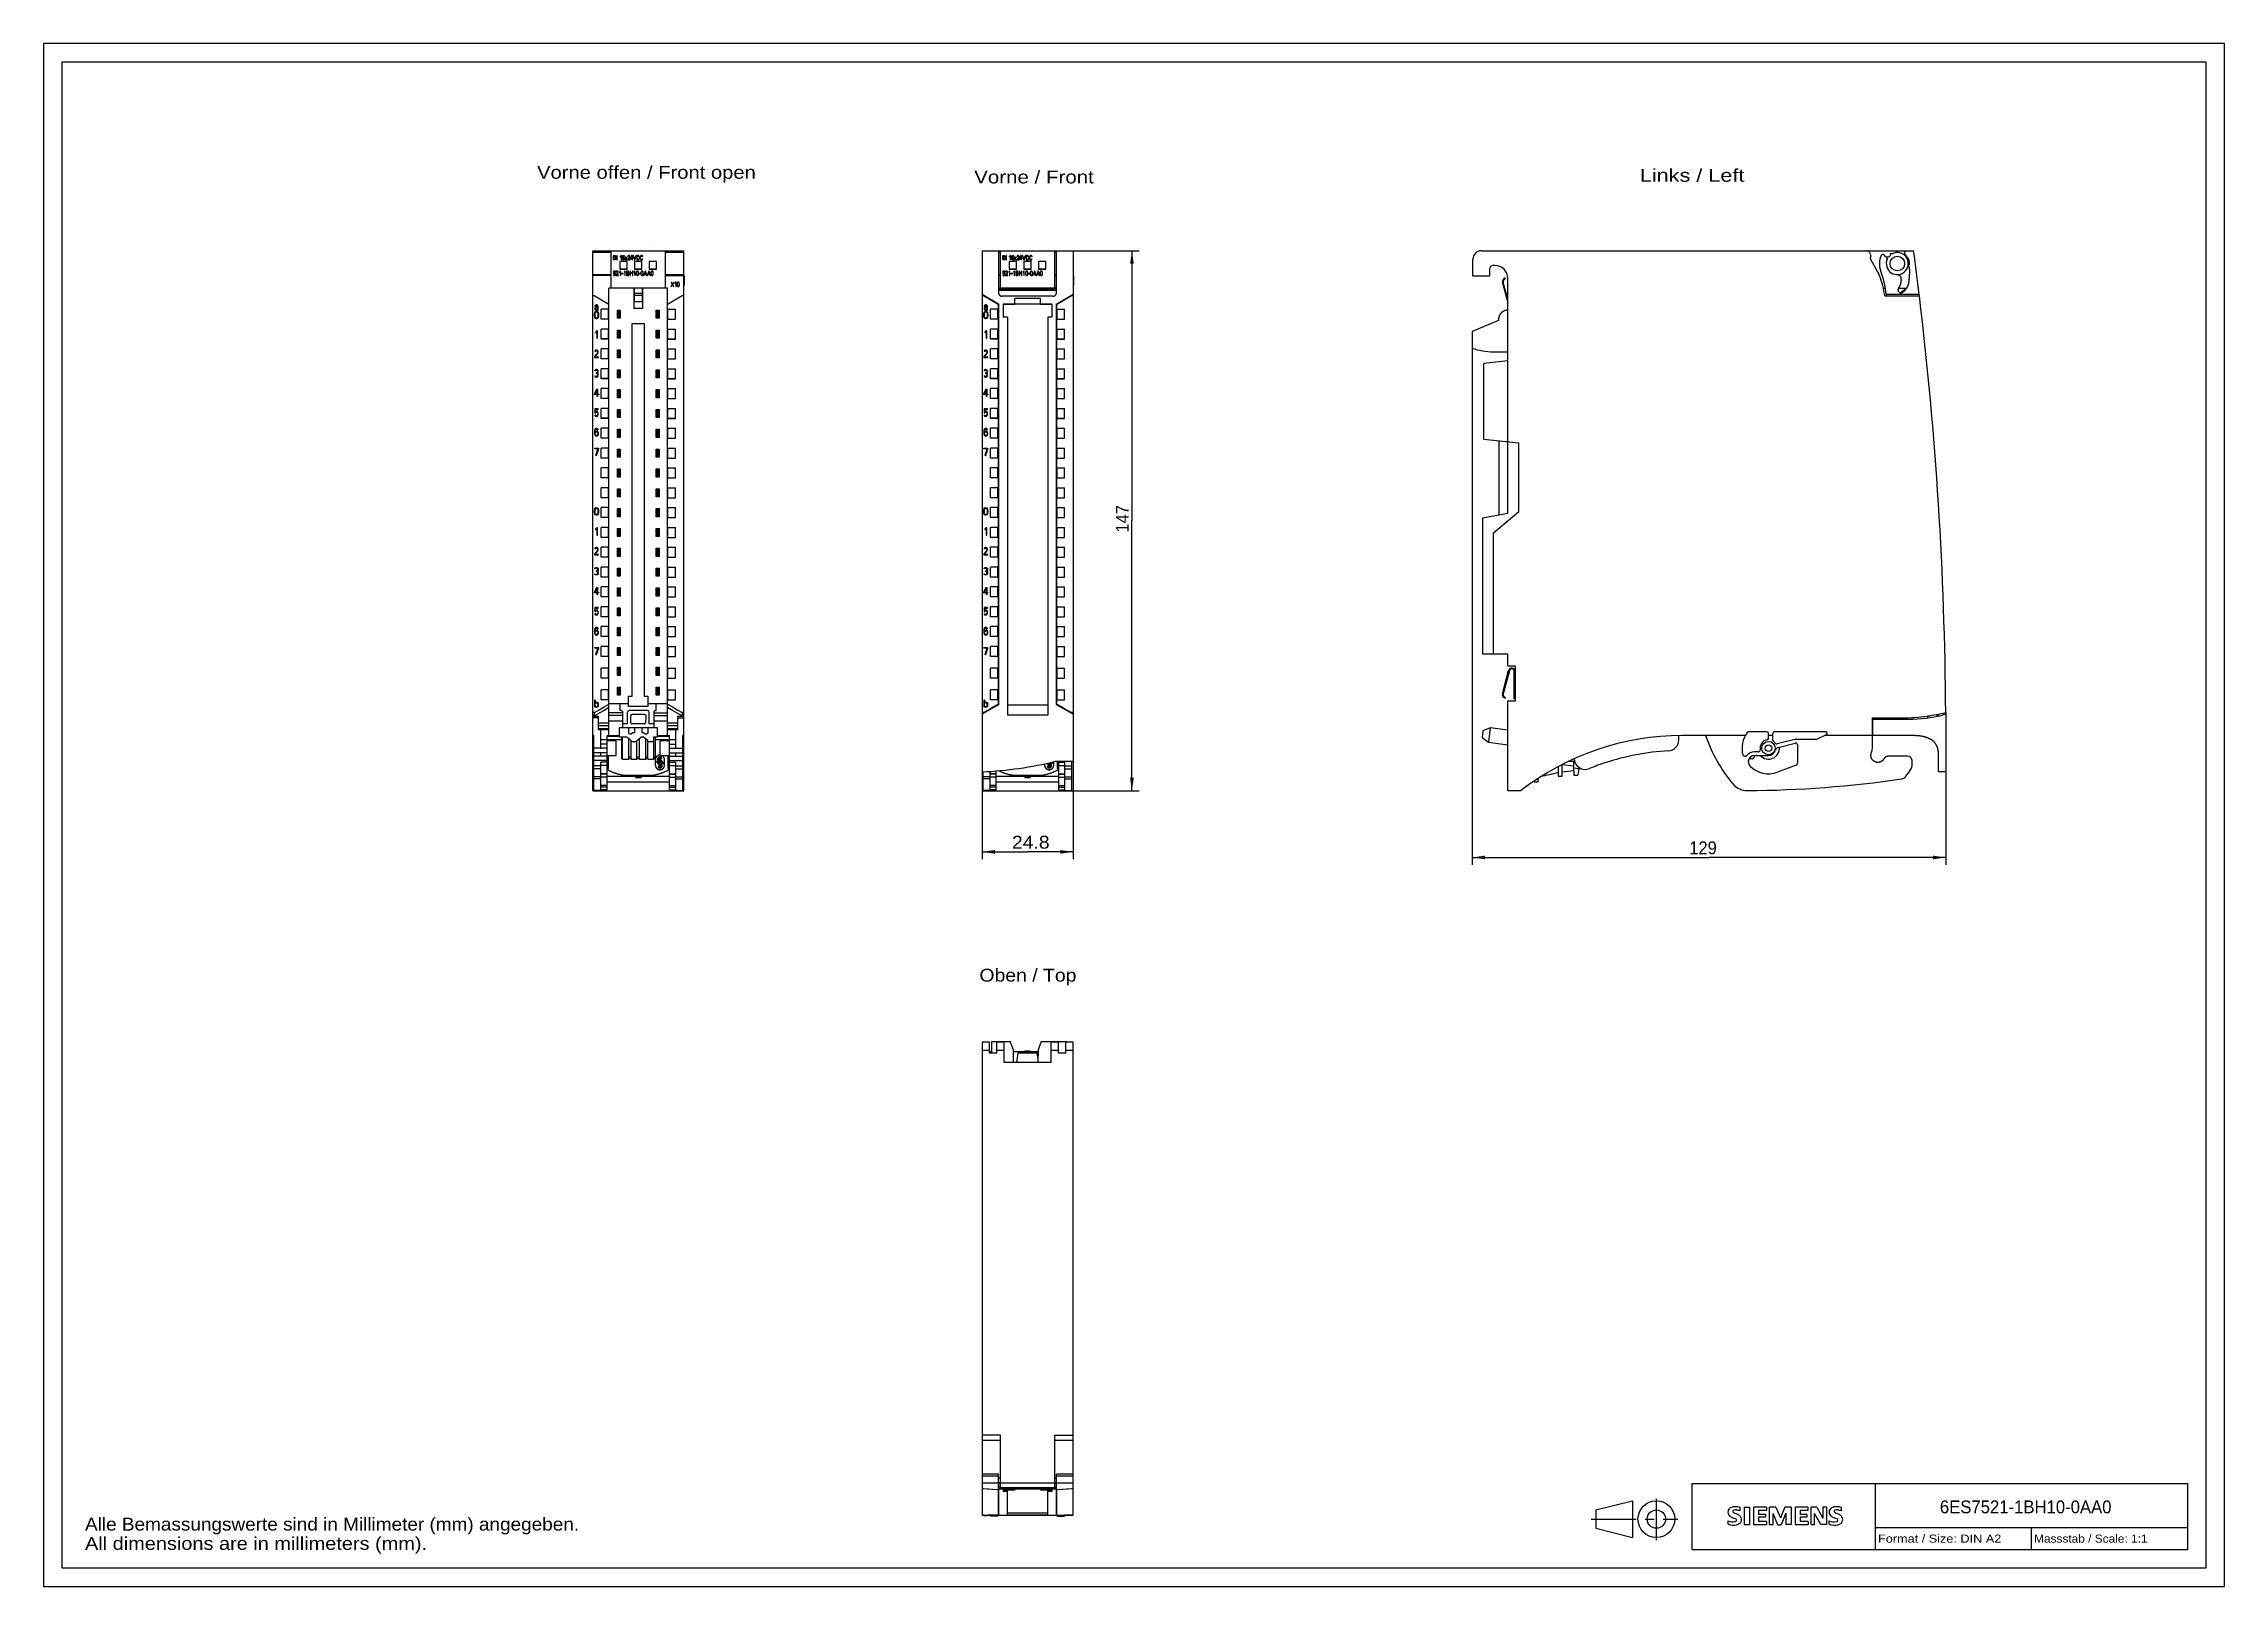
# Model space of a CAD drawing. Extents: x 0 to 594, y 0 to 420.
import ezdxf
from ezdxf.enums import TextEntityAlignment as Align

# ---------------------------------------------------------------- set-up
doc = ezdxf.new("R2010")
doc.units = 0
doc.header["$LTSCALE"] = 32.67
doc.linetypes.add('CENTER', pattern=[0.6, 0.375, -0.075, 0.075, -0.075])
for name, color, linetype in [('10000_FRONT', 7, 'CONTINUOUS'), ('10100_DIM_FRONT', 7, 'CONTINUOUS'), ('10300_FRONT_GERMAN_ENGLISH', 7, 'CONTINUOUS'), ('10500_FRONT_LABELING', 7, 'CONTINUOUS'), ('11000_LEFT', 7, 'CONTINUOUS'), ('11100_DIM_LEFT', 7, 'CONTINUOUS'), ('11300_LEFT_GERMAN_ENGLISH', 7, 'CONTINUOUS'), ('13000_TOP', 7, 'CONTINUOUS'), ('13300_TOP_GERMAN_ENGLISH', 7, 'CONTINUOUS'), ('20000_FRONT_O', 7, 'CONTINUOUS'), ('20300_FRONT_O_GERMAN_ENGLISH', 7, 'CONTINUOUS'), ('20500_FRONT_O_LABELING', 7, 'CONTINUOUS'), ('90000_FRAME', 7, 'CONTINUOUS'), ('91000_TIP', 7, 'CONTINUOUS')]:
    doc.layers.add(name, color=color, linetype=linetype)
doc.dimstyles.get("Standard").update_dxf_attribs({"dimtxt": 2.5, "dimasz": 2.5, "dimexe": 1.25, "dimexo": 0.625, "dimtad": 1, "dimcen": 2.5, "dimazin": 3, "dimtfac": 1, "dimtmove": 0, "dimatfit": 3})

msp = doc.modelspace()

# ---------------------------------------------------------------- texts
at = {"layer": '10300_FRONT_GERMAN_ENGLISH', "color": 7, "linetype": 'CONTINUOUS'}
msp.add_text('Vorne / Front', height=3.5, dxfattribs=at).set_placement((253.473, 381.948), (286.056, 381.948), align=Align.FIT)
at = {"layer": '11300_LEFT_GERMAN_ENGLISH', "color": 7, "linetype": 'CONTINUOUS'}
msp.add_text('Links / Left', height=3.5, dxfattribs=at).set_placement((434.771, 382.402), (463.271, 382.402), align=Align.FIT)
at = {"layer": '13300_TOP_GERMAN_ENGLISH', "color": 7, "linetype": 'CONTINUOUS'}
msp.add_text('Oben / Top', height=3.5, dxfattribs=at).set_placement((254.907, 164.641), (281.324, 164.641), align=Align.FIT)
at = {"layer": '20300_FRONT_O_GERMAN_ENGLISH', "color": 7, "linetype": 'CONTINUOUS'}
msp.add_text('Vorne offen / Front open', height=3.5, dxfattribs=at).set_placement((134.406, 383.215), (193.99, 383.215), align=Align.FIT)
at = {"layer": '90000_FRAME', "color": 7, "linetype": 'CONTINUOUS'}
for s, height, p, p2 in [('6ES7521-1BH10-0AA0', 3.5, (516.503, 19.892), (563.253, 19.892)), ('Format / Size: DIN A2', 2.2, (499.66, 11.9), (533.236, 11.9)), ('Massstab / Scale: 1:1', 2.2, (542.16, 11.9), (573.065, 11.9))]:
    msp.add_text(s, height=height, dxfattribs=at).set_placement(p, p2, align=Align.FIT)
at = {"layer": '91000_TIP', "color": 7, "linetype": 'CONTINUOUS'}
for s, p, p2 in [('Alle Bemassungswerte sind in Millimeter (mm) angegeben.', (11.276, 15.19), (145.859, 15.19)), ('All dimensions are in millimeters (mm).', (11.276, 9.94), (104.442, 9.94))]:
    msp.add_text(s, height=3.5, dxfattribs=at).set_placement(p, p2, align=Align.FIT)

# ---------------------------------------------------------------- blocks, each defined once
blk = doc.blocks.new('*D0')
at = {"layer": '10100_DIM_FRONT', "color": 7, "linetype": 'CONTINUOUS'}
for p, q in [((255.6, 216.62), (255.6, 197.96)), ((280.4, 216.62), (280.4, 197.96)), ((255.6, 199.96), (268, 199.96)), ((280.4, 199.96), (268, 199.96))]:
    blk.add_line(p, q, dxfattribs=at)
for points in [[(259.1, 200.46), (255.6, 199.96), (259.1, 199.46)], [(276.9, 199.46), (280.4, 199.96), (276.9, 200.46)]]:
    blk.add_solid(points, dxfattribs=at)
blk.add_text('24.8', height=3.5, dxfattribs=at).set_placement((263.76, 200.84), (274.01, 200.84), align=Align.FIT)
blk = doc.blocks.new('*D1')
at = {"layer": '10100_DIM_FRONT', "color": 7, "linetype": 'CONTINUOUS'}
for p, q in [((280.4, 363.62), (298.44, 363.62)), ((296.44, 363.62), (296.44, 290.12)), ((296.44, 216.62), (296.44, 290.12)), ((280.4, 216.62), (298.44, 216.62))]:
    blk.add_line(p, q, dxfattribs=at)
for points in [[(296.94, 360.12), (296.44, 363.62), (295.94, 360.12)], [(295.94, 220.12), (296.44, 216.62), (296.94, 220.12)]]:
    blk.add_solid(points, dxfattribs=at)
blk.add_text('147', height=3.5, rotation=90, dxfattribs=at).set_placement((295.56, 286.88), (295.56, 294.38), align=Align.FIT)
blk = doc.blocks.new('*D2')
at = {"layer": '11100_DIM_LEFT', "color": 7, "linetype": 'CONTINUOUS'}
for p, q in [((389.11, 337.1), (389.11, 196.43)), ((518.11, 230.52), (518.11, 196.43)), ((389.11, 198.43), (453.61, 198.43)), ((518.11, 198.43), (453.61, 198.43))]:
    blk.add_line(p, q, dxfattribs=at)
for points in [[(392.61, 198.93), (389.11, 198.43), (392.61, 197.93)], [(514.61, 197.93), (518.11, 198.43), (514.61, 198.93)]]:
    blk.add_solid(points, dxfattribs=at)
blk.add_text('129', height=3.5, dxfattribs=at).set_placement((448.25, 199.31), (455.75, 199.31), align=Align.FIT)

# ---------------------------------------------------------------- dimensions: what is measured, and where the dimension line sits
at = {"layer": '10100_DIM_FRONT', "color": 7, "linetype": 'CONTINUOUS'}
for base, p2, angle, picture, middle in [((296.437, 363.617), (280.4, 363.617), 90, '*D1', (293.812, 290.628)), ((255.6, 199.962), (255.6, 216.617), 180, '*D0', (268.883, 202.587))]:
    dim = msp.add_linear_dim(base=base, p1=(280.4, 216.617), p2=p2, angle=angle, dimstyle='Standard', dxfattribs=at)
    dim.commit()
    dim.dimension.update_dxf_attribs({"geometry": picture, "text_midpoint": middle, "dimtype": 128})
at = {"layer": '11100_DIM_LEFT', "color": 7, "linetype": 'CONTINUOUS'}
dim = msp.add_linear_dim(base=(518.114, 198.433), p1=(389.113, 337.101), p2=(518.114, 230.518), dimstyle='Standard', dxfattribs=at)
dim.commit()
dim.dimension.update_dxf_attribs({"geometry": '*D2', "text_midpoint": (451.998, 201.058), "dimtype": 128})

# ---------------------------------------------------------------- linework, layer by layer
at = {"layer": '10000_FRONT', "color": 7, "linetype": 'CONTINUOUS'}
for p, q in [((255.6, 363.617), (255.6, 351.673)), ((255.6, 363.617), (280.4, 363.617)), ((260.1, 363.617), (260.1, 352.217)), ((260.6, 363.117), (260.1, 363.117)), ((260.6, 353.434), (260.6, 363.617)), ((275.4, 353.434), (275.4, 363.617)), ((275.9, 363.117), (275.4, 363.117)), ((275.9, 352.217), (275.9, 363.617)), ((280.4, 363.617), (280.4, 351.673)), ((260.1, 357.117), (260.6, 357.117)), ((260.6, 356.867), (260.1, 356.867)), ((263, 360.652), (263, 358.616)), ((265, 360.652), (263, 360.652)), ((263, 358.654), (265, 358.654)), ((263, 358.616), (265, 358.616)), ((265, 358.616), (265, 360.652)), ((267, 360.652), (267, 358.616)), ((269, 360.652), (267, 360.652)), ((267, 358.654), (269, 358.654)), ((267, 358.616), (269, 358.616)), ((269, 358.616), (269, 360.652)), ((271, 360.652), (271, 358.616)), ((273, 360.652), (271, 360.652)), ((271, 358.654), (273, 358.654)), ((271, 358.616), (273, 358.616)), ((273, 358.616), (273, 360.652)), ((275.4, 357.117), (275.9, 357.117)), ((275.4, 356.867), (275.9, 356.867)), ((280.5, 356.767), (280.4, 356.767)), ((280.5, 356.767), (280.5, 354.289)), ((259.878, 349.203), (255.6, 351.673)), ((255.6, 351.671), (255.6, 237.416)), ((256, 351.297), (255.6, 351.297)), ((260, 348.997), (256, 351.297)), ((275.9, 353.434), (260.1, 353.434)), ((275.9, 353.066), (260.1, 353.066)), ((275.9, 352.802), (260.1, 352.802)), ((274.901, 351.217), (261.099, 351.217)), ((264.5, 349.058), (264.5, 350.601)), ((271.5, 350.595), (264.5, 350.595)), ((266.8, 353.434), (266.8, 353.066)), ((266.9, 353.337), (266.8, 353.337)), ((266.9, 353.434), (266.9, 353.066)), ((269.1, 353.434), (269.1, 353.066)), ((269.2, 353.337), (269.1, 353.337)), ((269.2, 353.434), (269.2, 353.066)), ((271.5, 349.058), (271.5, 350.601)), ((280, 351.297), (276, 348.997)), ((280.4, 351.673), (276.122, 349.203)), ((280.4, 351.297), (280, 351.297)), ((280.5, 354.851), (280.4, 354.851)), ((280.5, 354.401), (280.4, 354.401)), ((280.4, 354.289), (280.5, 354.289)), ((280.4, 351.671), (280.4, 237.416)), ((257.9, 344.965), (257.9, 347.703)), ((259.9, 347.703), (257.9, 347.703)), ((259.9, 344.999), (257.9, 344.999)), ((259.9, 344.965), (257.9, 344.965)), ((260.1, 349.203), (259.878, 349.203)), ((259.9, 344.965), (259.9, 347.703)), ((260, 349.203), (260, 239.953)), ((260.1, 349.203), (260.1, 240.184)), ((261.35, 349.117), (261.35, 345.541)), ((261.35, 349.117), (264.5, 349.117)), ((274.65, 349.058), (261.35, 349.058)), ((262.5, 345.541), (261.35, 345.541)), ((262.5, 345.541), (262.5, 237.167)), ((271.5, 349.117), (274.65, 349.117)), ((273.5, 345.541), (273.5, 237.167)), ((274.65, 345.541), (273.5, 345.541)), ((274.65, 349.117), (274.65, 345.541)), ((275.9, 240.184), (275.9, 349.203)), ((275.9, 349.203), (276.122, 349.203)), ((276, 239.953), (276, 349.203)), ((276.1, 344.965), (276.1, 347.703)), ((276.1, 347.703), (278.1, 347.703)), ((276.1, 344.999), (278.1, 344.999)), ((276.1, 344.965), (278.1, 344.965)), ((278.1, 344.965), (278.1, 347.703)), ((257.9, 339.566), (257.9, 342.301)), ((259.9, 342.301), (257.9, 342.301)), ((259.9, 339.598), (257.9, 339.598)), ((259.9, 339.566), (257.9, 339.566)), ((259.9, 339.566), (259.9, 342.301)), ((276.1, 339.566), (276.1, 342.301)), ((276.1, 342.301), (278.1, 342.301)), ((276.1, 339.598), (278.1, 339.598)), ((276.1, 339.566), (278.1, 339.566)), ((278.1, 339.566), (278.1, 342.301)), ((257.9, 334.166), (257.9, 336.9)), ((259.9, 336.9), (257.9, 336.9)), ((259.9, 334.197), (257.9, 334.197)), ((259.9, 334.166), (257.9, 334.166)), ((259.9, 334.166), (259.9, 336.9)), ((276.1, 334.166), (276.1, 336.9)), ((276.1, 336.9), (278.1, 336.9)), ((276.1, 334.197), (278.1, 334.197)), ((276.1, 334.166), (278.1, 334.166)), ((278.1, 334.166), (278.1, 336.9)), ((257.9, 328.766), (257.9, 331.498)), ((259.9, 331.498), (257.9, 331.498)), ((259.9, 328.795), (257.9, 328.795)), ((259.9, 328.766), (257.9, 328.766)), ((259.9, 328.766), (259.9, 331.498)), ((276.1, 328.766), (276.1, 331.498)), ((276.1, 331.498), (278.1, 331.498)), ((276.1, 328.795), (278.1, 328.795)), ((276.1, 328.766), (278.1, 328.766)), ((278.1, 328.766), (278.1, 331.498)), ((257.9, 323.366), (257.9, 326.096)), ((259.9, 326.096), (257.9, 326.096)), ((259.9, 323.394), (257.9, 323.394)), ((259.9, 323.366), (257.9, 323.366)), ((259.9, 323.366), (259.9, 326.096)), ((276.1, 323.366), (276.1, 326.096)), ((276.1, 326.096), (278.1, 326.096)), ((276.1, 323.394), (278.1, 323.394)), ((276.1, 323.366), (278.1, 323.366)), ((278.1, 323.366), (278.1, 326.096)), ((257.9, 317.966), (257.9, 320.694)), ((259.9, 320.694), (257.9, 320.694)), ((259.9, 317.992), (257.9, 317.992)), ((259.9, 317.966), (257.9, 317.966)), ((257.9, 312.566), (257.9, 315.293)), ((259.9, 315.293), (257.9, 315.293)), ((259.9, 317.966), (259.9, 320.694)), ((259.9, 312.566), (259.9, 315.293)), ((276.1, 317.966), (276.1, 320.694)), ((276.1, 320.694), (278.1, 320.694)), ((276.1, 317.992), (278.1, 317.992)), ((276.1, 317.966), (278.1, 317.966)), ((276.1, 312.566), (276.1, 315.293)), ((276.1, 315.293), (278.1, 315.293)), ((278.1, 317.966), (278.1, 320.694)), ((278.1, 312.566), (278.1, 315.293)), ((259.9, 312.591), (257.9, 312.591)), ((259.9, 312.566), (257.9, 312.566)), ((257.9, 307.166), (257.9, 309.891)), ((259.9, 309.891), (257.9, 309.891)), ((259.9, 307.166), (259.9, 309.891)), ((276.1, 312.591), (278.1, 312.591)), ((276.1, 312.566), (278.1, 312.566)), ((276.1, 307.166), (276.1, 309.891)), ((276.1, 309.891), (278.1, 309.891)), ((278.1, 307.166), (278.1, 309.891)), ((259.9, 307.189), (257.9, 307.189)), ((259.9, 307.166), (257.9, 307.166)), ((257.9, 301.766), (257.9, 304.489)), ((259.9, 304.489), (257.9, 304.489)), ((259.9, 301.766), (259.9, 304.489)), ((276.1, 307.189), (278.1, 307.189)), ((276.1, 307.166), (278.1, 307.166)), ((276.1, 301.766), (276.1, 304.489)), ((276.1, 304.489), (278.1, 304.489)), ((278.1, 301.766), (278.1, 304.489)), ((259.9, 301.787), (257.9, 301.787)), ((259.9, 301.766), (257.9, 301.766)), ((257.9, 296.366), (257.9, 299.088)), ((259.9, 299.088), (257.9, 299.088)), ((259.9, 296.366), (259.9, 299.088)), ((276.1, 301.787), (278.1, 301.787)), ((276.1, 301.766), (278.1, 301.766)), ((276.1, 296.366), (276.1, 299.088)), ((276.1, 299.088), (278.1, 299.088)), ((278.1, 296.366), (278.1, 299.088)), ((259.9, 296.386), (257.9, 296.386)), ((259.9, 296.366), (257.9, 296.366)), ((257.9, 290.967), (257.9, 293.686)), ((259.9, 293.686), (257.9, 293.686)), ((259.9, 290.967), (259.9, 293.686)), ((276.1, 296.386), (278.1, 296.386)), ((276.1, 296.366), (278.1, 296.366)), ((276.1, 290.967), (276.1, 293.686)), ((276.1, 293.686), (278.1, 293.686)), ((278.1, 290.967), (278.1, 293.686)), ((259.9, 290.984), (257.9, 290.984)), ((259.9, 290.967), (257.9, 290.967)), ((257.9, 285.567), (257.9, 288.284)), ((259.9, 288.284), (257.9, 288.284)), ((259.9, 285.583), (257.9, 285.583)), ((259.9, 285.567), (257.9, 285.567)), ((259.9, 285.567), (259.9, 288.284)), ((276.1, 290.984), (278.1, 290.984)), ((276.1, 290.967), (278.1, 290.967)), ((276.1, 285.567), (276.1, 288.284)), ((276.1, 288.284), (278.1, 288.284)), ((276.1, 285.583), (278.1, 285.583)), ((276.1, 285.567), (278.1, 285.567)), ((278.1, 285.567), (278.1, 288.284)), ((257.9, 280.167), (257.9, 282.883)), ((259.9, 282.883), (257.9, 282.883)), ((259.9, 280.181), (257.9, 280.181)), ((259.9, 280.167), (257.9, 280.167)), ((259.9, 280.167), (259.9, 282.883)), ((276.1, 280.167), (276.1, 282.883)), ((276.1, 282.883), (278.1, 282.883)), ((276.1, 280.181), (278.1, 280.181)), ((276.1, 280.167), (278.1, 280.167)), ((278.1, 280.167), (278.1, 282.883)), ((257.9, 274.767), (257.9, 277.481)), ((259.9, 277.481), (257.9, 277.481)), ((259.9, 274.78), (257.9, 274.78)), ((259.9, 274.767), (257.9, 274.767)), ((259.9, 274.767), (259.9, 277.481)), ((276.1, 274.767), (276.1, 277.481)), ((276.1, 277.481), (278.1, 277.481)), ((276.1, 274.78), (278.1, 274.78)), ((276.1, 274.767), (278.1, 274.767)), ((278.1, 274.767), (278.1, 277.481)), ((257.9, 269.367), (257.9, 272.079)), ((259.9, 272.079), (257.9, 272.079)), ((259.9, 269.378), (257.9, 269.378)), ((259.9, 269.367), (257.9, 269.367)), ((259.9, 269.367), (259.9, 272.079)), ((276.1, 269.367), (276.1, 272.079)), ((276.1, 272.079), (278.1, 272.079)), ((276.1, 269.378), (278.1, 269.378)), ((276.1, 269.367), (278.1, 269.367)), ((278.1, 269.367), (278.1, 272.079)), ((257.9, 263.967), (257.9, 266.678)), ((259.9, 266.678), (257.9, 266.678)), ((259.9, 263.977), (257.9, 263.977)), ((259.9, 263.967), (257.9, 263.967)), ((259.9, 263.967), (259.9, 266.678)), ((276.1, 263.967), (276.1, 266.678)), ((276.1, 266.678), (278.1, 266.678)), ((276.1, 263.977), (278.1, 263.977)), ((276.1, 263.967), (278.1, 263.967)), ((278.1, 263.967), (278.1, 266.678)), ((257.9, 258.567), (257.9, 261.276)), ((259.9, 261.276), (257.9, 261.276)), ((259.9, 258.575), (257.9, 258.575)), ((259.9, 258.567), (257.9, 258.567)), ((257.9, 253.167), (257.9, 255.874)), ((259.9, 255.874), (257.9, 255.874)), ((259.9, 258.567), (259.9, 261.276)), ((259.9, 253.167), (259.9, 255.874)), ((276.1, 258.567), (276.1, 261.276)), ((276.1, 261.276), (278.1, 261.276)), ((276.1, 258.575), (278.1, 258.575)), ((276.1, 258.567), (278.1, 258.567)), ((276.1, 253.167), (276.1, 255.874)), ((276.1, 255.874), (278.1, 255.874)), ((278.1, 258.567), (278.1, 261.276)), ((278.1, 253.167), (278.1, 255.874)), ((259.9, 253.173), (257.9, 253.173)), ((259.9, 253.167), (257.9, 253.167)), ((257.9, 247.267), (257.9, 249.972)), ((259.9, 249.972), (257.9, 249.972)), ((259.9, 247.267), (259.9, 249.972)), ((276.1, 253.173), (278.1, 253.173)), ((276.1, 253.167), (278.1, 253.167)), ((276.1, 247.267), (276.1, 249.972)), ((276.1, 249.972), (278.1, 249.972)), ((278.1, 247.267), (278.1, 249.972)), ((259.9, 247.272), (257.9, 247.272)), ((259.9, 247.267), (257.9, 247.267)), ((257.9, 241.367), (257.9, 244.071)), ((259.9, 244.071), (257.9, 244.071)), ((259.9, 241.367), (259.9, 244.071)), ((276.1, 247.272), (278.1, 247.272)), ((276.1, 247.267), (278.1, 247.267)), ((276.1, 241.367), (276.1, 244.071)), ((276.1, 244.071), (278.1, 244.071)), ((278.1, 241.367), (278.1, 244.071)), ((256.04, 237.879), (255.6, 237.879)), ((256.04, 237.667), (256.04, 237.879)), ((259.9, 241.37), (257.9, 241.37)), ((259.9, 241.367), (257.9, 241.367)), ((260, 240.331), (260.1, 240.331)), ((273.5, 239.913), (262.5, 239.913)), ((275.9, 240.331), (276, 240.331)), ((276.1, 241.37), (278.1, 241.37)), ((276.1, 241.367), (278.1, 241.367)), ((279.96, 237.879), (279.96, 237.667)), ((280.4, 237.879), (279.96, 237.879)), ((255.6, 237.415), (255.6, 221.735)), ((273.5, 237.167), (262.5, 237.167)), ((280.4, 237.415), (280.4, 224.617)), ((255.6, 221.734), (255.6, 216.617)), ((255.9, 216.629), (255.9, 221.751)), ((257.8, 220.412), (255.9, 220.412)), ((257.8, 219.826), (255.9, 219.826)), ((257.8, 216.629), (257.8, 221.863)), ((259.5, 221.217), (257.8, 221.217)), ((259.5, 221.08), (257.8, 221.08)), ((259.5, 220.255), (257.8, 220.255)), ((259.5, 216.882), (259.5, 221.993)), ((259.5, 220.617), (276.5, 220.617)), ((263.844, 220.884), (272.199, 220.884)), ((267.25, 220.617), (267.25, 220.213)), ((267.25, 220.213), (268.75, 220.213)), ((268.75, 220.617), (268.75, 220.213)), ((272.65, 223.944), (272.65, 223.566)), ((273.261, 224.076), (273.85, 223.328)), ((273.586, 223.261), (273.389, 223.109)), ((273.586, 223.222), (273.389, 223.07)), ((273.389, 223.109), (273.389, 223.07)), ((273.586, 223.261), (273.586, 223.222)), ((273.663, 223.968), (273.878, 224.136)), ((274.047, 223.48), (273.663, 223.968)), ((274.047, 223.519), (273.682, 223.983)), ((273.85, 223.328), (274.047, 223.48)), ((273.878, 224.136), (274.214, 223.709)), ((274.047, 223.519), (274.047, 223.48)), ((274.411, 223.862), (274.095, 224.263)), ((274.411, 223.901), (274.122, 224.269)), ((274.39, 224.33), (274.676, 223.967)), ((274.411, 223.901), (274.411, 223.862)), ((274.549, 223.466), (274.549, 223.505)), ((274.873, 224.12), (274.658, 224.393)), ((274.676, 223.967), (274.873, 224.12)), ((274.873, 224.159), (274.684, 224.399)), ((274.873, 224.159), (274.873, 224.12)), ((275.15, 223.566), (275.15, 224.509)), ((275.6, 224.617), (280.4, 224.617)), ((276.1, 224.617), (276.1, 222.657)), ((276.1, 222.657), (276.5, 222.657)), ((276.1, 222.657), (276.5, 222.657)), ((276.5, 216.882), (276.5, 224.617)), ((276.5, 224.417), (278.2, 224.417)), ((276.5, 223.503), (278.2, 223.503)), ((276.5, 221.217), (278.2, 221.217)), ((276.5, 221.08), (278.2, 221.08)), ((276.5, 220.255), (278.2, 220.255)), ((278.2, 216.629), (278.2, 224.417)), ((278.2, 223.416), (280.1, 223.416)), ((278.2, 222.599), (280.1, 222.599)), ((278.2, 220.412), (280.1, 220.412)), ((278.2, 219.826), (280.1, 219.826)), ((280.1, 216.629), (280.1, 224.617)), ((280.4, 224.616), (280.4, 216.617)), ((255.6, 216.617), (280.4, 216.617)), ((255.9, 216.629), (257.8, 216.629)), ((257.8, 216.629), (255.9, 216.629)), ((257.541, 216.629), (257.541, 216.617)), ((259.5, 218.007), (257.8, 218.007)), ((259.5, 217.605), (257.8, 217.605)), ((259.5, 216.886), (257.8, 216.886)), ((257.8, 216.882), (259.5, 216.882)), ((259.5, 219.017), (276.5, 219.017)), ((276.5, 218.007), (278.2, 218.007)), ((276.5, 217.605), (278.2, 217.605)), ((276.5, 216.886), (278.2, 216.886)), ((276.5, 216.882), (278.2, 216.882)), ((278.2, 216.629), (280.1, 216.629)), ((278.2, 216.629), (280.1, 216.629)), ((278.801, 216.617), (278.801, 216.629))]:
    msp.add_line(p, q, dxfattribs=at)
for points in [[(260.1, 352.217), (260.1, 352.203), (260.1, 352.189), (260.101, 352.174), (260.102, 352.16), (260.103, 352.146), (260.104, 352.132), (260.105, 352.118), (260.106, 352.104), (260.108, 352.09), (260.11, 352.076), (260.112, 352.062), (260.114, 352.049), (260.117, 352.035), (260.119, 352.021), (260.122, 352.007), (260.125, 351.994), (260.129, 351.98), (260.132, 351.966), (260.136, 351.953), (260.139, 351.939), (260.143, 351.925), (260.148, 351.912), (260.152, 351.898), (260.157, 351.885), (260.161, 351.872), (260.166, 351.858), (260.172, 351.845), (260.177, 351.832), (260.183, 351.819), (260.188, 351.806), (260.194, 351.793), (260.2, 351.781), (260.206, 351.768), (260.213, 351.756), (260.219, 351.743), (260.226, 351.731), (260.233, 351.719), (260.24, 351.707), (260.247, 351.694), (260.255, 351.683), (260.262, 351.671), (260.27, 351.659), (260.278, 351.647), (260.286, 351.636), (260.295, 351.624), (260.303, 351.613), (260.312, 351.602), (260.321, 351.59), (260.33, 351.579), (260.339, 351.569), (260.348, 351.558), (260.357, 351.547), (260.367, 351.537), (260.377, 351.526), (260.386, 351.516), (260.396, 351.506), (260.406, 351.496), (260.417, 351.487), (260.427, 351.477), (260.437, 351.468), (260.448, 351.459), (260.459, 351.449), (260.47, 351.441), (260.481, 351.432), (260.492, 351.423), (260.503, 351.415), (260.515, 351.406), (260.526, 351.398), (260.538, 351.39), (260.55, 351.382), (260.562, 351.374), (260.574, 351.367), (260.586, 351.359), (260.598, 351.352), (260.61, 351.345), (260.623, 351.338), (260.635, 351.331), (260.648, 351.325), (260.661, 351.319), (260.673, 351.312), (260.686, 351.307), (260.699, 351.301), (260.712, 351.295), (260.725, 351.29), (260.738, 351.285), (260.751, 351.28), (260.765, 351.275), (260.778, 351.27), (260.791, 351.266), (260.805, 351.261), (260.818, 351.257), (260.832, 351.254), (260.846, 351.25), (260.86, 351.246), (260.874, 351.243), (260.888, 351.24), (260.902, 351.237), (260.916, 351.234), (260.93, 351.232), (260.944, 351.229), (260.958, 351.227), (260.972, 351.225), (260.986, 351.223), (261, 351.222), (261.014, 351.221), (261.029, 351.22), (261.043, 351.219), (261.057, 351.218), (261.071, 351.217), (261.086, 351.217), (261.1, 351.217)], [(274.9, 351.217), (274.913, 351.217), (274.927, 351.217), (274.94, 351.218), (274.953, 351.218), (274.967, 351.219), (274.98, 351.22), (274.993, 351.221), (275.006, 351.223), (275.019, 351.224), (275.032, 351.226), (275.045, 351.228), (275.058, 351.23), (275.071, 351.232), (275.084, 351.234), (275.097, 351.237), (275.11, 351.239), (275.123, 351.242), (275.136, 351.245), (275.149, 351.248), (275.161, 351.252), (275.174, 351.255), (275.187, 351.259), (275.2, 351.263), (275.212, 351.267), (275.225, 351.271), (275.238, 351.276), (275.25, 351.28), (275.262, 351.285), (275.275, 351.29), (275.287, 351.295), (275.299, 351.3), (275.311, 351.305), (275.323, 351.311), (275.335, 351.317), (275.347, 351.322), (275.359, 351.328), (275.37, 351.334), (275.382, 351.341), (275.393, 351.347), (275.405, 351.354), (275.416, 351.36), (275.427, 351.367), (275.439, 351.374), (275.45, 351.382), (275.461, 351.389), (275.471, 351.396), (275.482, 351.404), (275.493, 351.412), (275.504, 351.42), (275.514, 351.428), (275.525, 351.436), (275.535, 351.444), (275.545, 351.453), (275.555, 351.461), (275.565, 351.47), (275.575, 351.479), (275.585, 351.488), (275.594, 351.497), (275.604, 351.506), (275.613, 351.516), (275.622, 351.525), (275.631, 351.535), (275.64, 351.544), (275.649, 351.554), (275.657, 351.564), (275.666, 351.574), (275.674, 351.584), (275.682, 351.594), (275.691, 351.605), (275.699, 351.615), (275.706, 351.626), (275.714, 351.636), (275.722, 351.647), (275.729, 351.658), (275.737, 351.669), (275.744, 351.68), (275.751, 351.691), (275.758, 351.703), (275.764, 351.714), (275.771, 351.726), (275.777, 351.737), (275.784, 351.749), (275.79, 351.76), (275.796, 351.772), (275.801, 351.784), (275.807, 351.796), (275.812, 351.808), (275.818, 351.82), (275.823, 351.832), (275.828, 351.844), (275.833, 351.856), (275.837, 351.868), (275.842, 351.88), (275.846, 351.893), (275.85, 351.905), (275.854, 351.918), (275.858, 351.93), (275.862, 351.943), (275.865, 351.956), (275.869, 351.969), (275.872, 351.981), (275.875, 351.994), (275.878, 352.007), (275.88, 352.02), (275.883, 352.033), (275.885, 352.046), (275.887, 352.059), (275.889, 352.072), (275.891, 352.085), (275.893, 352.098), (275.894, 352.111), (275.896, 352.125), (275.897, 352.138), (275.898, 352.151), (275.899, 352.164), (275.899, 352.177), (275.9, 352.19), (275.9, 352.204), (275.9, 352.217)], [(259.95, 239.916), (258.5, 239.083), (257.05, 238.249), (255.6, 237.415)], [(256.04, 237.879), (257.36, 238.653), (258.68, 239.427), (260, 240.202)], [(260.1, 240.184), (260.1, 240.177), (260.1, 240.17), (260.099, 240.163), (260.099, 240.156), (260.098, 240.15), (260.097, 240.143), (260.096, 240.136), (260.095, 240.129), (260.094, 240.123), (260.093, 240.116), (260.091, 240.109), (260.09, 240.103), (260.088, 240.096), (260.086, 240.09), (260.084, 240.083), (260.081, 240.077), (260.079, 240.07), (260.076, 240.064), (260.074, 240.058), (260.071, 240.051), (260.068, 240.045), (260.065, 240.039), (260.062, 240.033), (260.059, 240.027), (260.055, 240.021), (260.052, 240.016), (260.048, 240.01), (260.044, 240.004), (260.04, 239.999), (260.036, 239.993), (260.032, 239.988), (260.027, 239.982), (260.023, 239.977), (260.018, 239.972), (260.014, 239.967), (260.009, 239.962), (260.004, 239.957), (259.999, 239.953), (259.994, 239.948), (259.989, 239.944), (259.984, 239.94), (259.978, 239.935), (259.973, 239.931), (259.967, 239.927), (259.962, 239.924), (259.956, 239.92), (259.95, 239.916)], [(276.05, 239.916), (276.043, 239.921), (276.036, 239.925), (276.029, 239.93), (276.023, 239.935), (276.016, 239.94), (276.01, 239.945), (276.004, 239.95), (275.998, 239.956), (275.992, 239.962), (275.986, 239.967), (275.98, 239.973), (275.975, 239.98), (275.97, 239.986), (275.964, 239.993), (275.96, 239.999), (275.955, 240.006), (275.95, 240.013), (275.946, 240.02), (275.942, 240.027), (275.938, 240.034), (275.934, 240.041), (275.93, 240.049), (275.927, 240.056), (275.924, 240.064), (275.921, 240.071), (275.918, 240.079), (275.915, 240.087), (275.913, 240.095), (275.911, 240.103), (275.909, 240.111), (275.907, 240.119), (275.905, 240.127), (275.904, 240.135), (275.903, 240.143), (275.902, 240.151), (275.901, 240.159), (275.9, 240.167), (275.9, 240.175), (275.9, 240.184)], [(276, 240.202), (277.32, 239.427), (278.64, 238.653), (279.96, 237.879)], [(280.4, 237.415), (278.95, 238.249), (277.5, 239.083), (276.05, 239.916)], [(260.201, 222.055), (260.324, 221.993), (260.447, 221.933), (260.571, 221.875), (260.695, 221.817), (260.821, 221.762), (260.947, 221.707), (261.073, 221.654), (261.2, 221.603), (261.328, 221.553), (261.456, 221.504), (261.585, 221.457), (261.715, 221.411), (261.845, 221.367), (261.975, 221.324), (262.106, 221.283), (262.238, 221.243), (262.369, 221.205), (262.502, 221.168), (262.635, 221.133), (262.768, 221.099), (262.901, 221.067), (263.035, 221.036), (263.169, 221.007), (263.304, 220.98), (263.438, 220.954), (263.573, 220.929), (263.708, 220.906), (263.844, 220.884)], [(272.199, 220.884), (272.361, 220.912), (272.523, 220.941), (272.684, 220.972), (272.845, 221.006), (273.006, 221.042), (273.166, 221.08), (273.325, 221.12), (273.484, 221.162), (273.643, 221.207), (273.8, 221.253), (273.957, 221.302), (274.114, 221.352), (274.269, 221.405), (274.424, 221.46), (274.578, 221.517), (274.732, 221.576), (274.884, 221.637), (275.036, 221.7), (275.187, 221.765), (275.337, 221.833), (275.486, 221.902), (275.634, 221.973), (275.781, 222.046), (275.927, 222.121), (276.072, 222.199), (276.215, 222.278), (276.358, 222.359), (276.5, 222.441)], [(272.65, 223.605), (272.651, 223.565), (272.653, 223.524), (272.656, 223.484), (272.661, 223.443), (272.667, 223.403), (272.674, 223.363), (272.683, 223.324), (272.693, 223.284), (272.704, 223.245), (272.716, 223.207), (272.73, 223.169), (272.745, 223.131), (272.761, 223.094), (272.779, 223.057), (272.798, 223.021), (272.817, 222.986), (272.839, 222.951), (272.861, 222.917), (272.884, 222.883), (272.908, 222.851), (272.934, 222.819), (272.96, 222.788), (272.988, 222.758), (273.016, 222.729), (273.046, 222.701), (273.076, 222.673), (273.107, 222.647), (273.139, 222.622), (273.172, 222.598), (273.206, 222.575), (273.24, 222.553), (273.275, 222.532), (273.311, 222.512), (273.347, 222.494), (273.384, 222.476), (273.422, 222.46), (273.46, 222.445), (273.498, 222.432), (273.537, 222.419), (273.577, 222.408), (273.616, 222.398), (273.656, 222.39), (273.696, 222.382), (273.737, 222.376), (273.777, 222.372), (273.818, 222.369), (273.859, 222.367), (273.9, 222.366), (273.941, 222.367), (273.982, 222.369), (274.023, 222.372), (274.063, 222.376), (274.104, 222.382), (274.144, 222.39), (274.184, 222.398), (274.224, 222.408), (274.263, 222.419), (274.302, 222.432), (274.34, 222.445), (274.378, 222.46), (274.416, 222.476), (274.453, 222.494), (274.489, 222.512), (274.525, 222.532), (274.56, 222.553), (274.594, 222.575), (274.628, 222.598), (274.661, 222.622), (274.693, 222.647), (274.724, 222.673), (274.754, 222.701), (274.784, 222.729), (274.812, 222.758), (274.84, 222.788), (274.866, 222.819), (274.892, 222.851), (274.916, 222.883), (274.939, 222.917), (274.961, 222.951), (274.983, 222.986), (275.002, 223.021), (275.021, 223.057), (275.039, 223.094), (275.055, 223.131), (275.07, 223.169), (275.084, 223.207), (275.096, 223.245), (275.107, 223.284), (275.117, 223.324), (275.126, 223.363), (275.133, 223.403), (275.139, 223.443), (275.144, 223.484), (275.147, 223.524), (275.149, 223.565), (275.15, 223.605)], [(272.65, 223.566), (272.651, 223.526), (272.653, 223.485), (272.656, 223.445), (272.661, 223.404), (272.667, 223.364), (272.674, 223.324), (272.683, 223.285), (272.693, 223.245), (272.704, 223.206), (272.716, 223.168), (272.73, 223.129), (272.745, 223.092), (272.761, 223.055), (272.779, 223.018), (272.798, 222.982), (272.817, 222.946), (272.839, 222.912), (272.861, 222.878), (272.884, 222.844), (272.908, 222.812), (272.934, 222.78), (272.96, 222.749), (272.988, 222.719), (273.016, 222.69), (273.046, 222.661), (273.076, 222.634), (273.107, 222.608), (273.139, 222.583), (273.172, 222.559), (273.206, 222.536), (273.24, 222.514), (273.275, 222.493), (273.311, 222.473), (273.347, 222.455), (273.384, 222.437), (273.422, 222.421), (273.46, 222.406), (273.498, 222.392), (273.537, 222.38), (273.577, 222.369), (273.616, 222.359), (273.656, 222.351), (273.696, 222.343), (273.737, 222.337), (273.777, 222.333), (273.818, 222.329), (273.859, 222.327), (273.9, 222.327), (273.941, 222.327), (273.982, 222.329), (274.023, 222.333), (274.063, 222.337), (274.104, 222.343), (274.144, 222.351), (274.184, 222.359), (274.224, 222.369), (274.263, 222.38), (274.302, 222.392), (274.34, 222.406), (274.378, 222.421), (274.416, 222.437), (274.453, 222.455), (274.489, 222.473), (274.525, 222.493), (274.56, 222.514), (274.594, 222.536), (274.628, 222.559), (274.661, 222.583), (274.693, 222.608), (274.724, 222.634), (274.754, 222.661), (274.784, 222.69), (274.812, 222.719), (274.84, 222.749), (274.866, 222.78), (274.892, 222.812), (274.916, 222.844), (274.939, 222.878), (274.961, 222.912), (274.983, 222.946), (275.002, 222.982), (275.021, 223.018), (275.039, 223.055), (275.055, 223.092), (275.07, 223.129), (275.084, 223.168), (275.096, 223.206), (275.107, 223.245), (275.117, 223.285), (275.126, 223.324), (275.133, 223.364), (275.139, 223.404), (275.144, 223.445), (275.147, 223.485), (275.149, 223.526), (275.15, 223.566)], [(273.389, 223.07), (273.402, 223.053), (273.416, 223.037), (273.43, 223.022), (273.445, 223.007), (273.461, 222.992), (273.476, 222.978), (273.493, 222.965), (273.509, 222.952), (273.527, 222.94), (273.544, 222.928), (273.562, 222.917), (273.58, 222.906), (273.599, 222.896), (273.618, 222.886), (273.637, 222.878), (273.657, 222.869), (273.677, 222.862), (273.697, 222.855), (273.717, 222.849), (273.738, 222.843), (273.758, 222.838), (273.779, 222.834), (273.8, 222.83), (273.821, 222.827), (273.842, 222.825), (273.863, 222.823), (273.884, 222.823), (273.906, 222.822), (273.927, 222.823), (273.948, 222.824), (273.969, 222.826), (273.99, 222.829), (274.011, 222.832), (274.032, 222.836), (274.053, 222.841), (274.073, 222.846), (274.094, 222.852), (274.114, 222.858), (274.134, 222.866), (274.154, 222.874), (274.173, 222.882), (274.192, 222.891), (274.211, 222.901), (274.229, 222.911), (274.247, 222.922), (274.265, 222.934), (274.283, 222.946), (274.3, 222.959), (274.316, 222.972), (274.332, 222.986), (274.348, 223), (274.363, 223.015), (274.377, 223.03), (274.392, 223.046), (274.405, 223.062), (274.418, 223.079), (274.431, 223.096), (274.443, 223.113), (274.454, 223.131), (274.465, 223.149), (274.475, 223.168), (274.485, 223.186), (274.493, 223.205), (274.502, 223.225), (274.509, 223.244), (274.516, 223.264), (274.523, 223.284), (274.528, 223.305), (274.533, 223.325), (274.538, 223.346), (274.541, 223.367), (274.544, 223.387), (274.546, 223.408), (274.548, 223.429), (274.549, 223.45), (274.549, 223.471), (274.548, 223.493), (274.547, 223.514), (274.545, 223.535), (274.543, 223.555), (274.539, 223.576), (274.535, 223.597), (274.531, 223.617), (274.525, 223.638), (274.519, 223.658), (274.513, 223.678), (274.505, 223.698), (274.497, 223.717), (274.489, 223.737), (274.48, 223.755), (274.47, 223.774), (274.459, 223.792), (274.448, 223.81), (274.436, 223.828), (274.424, 223.845), (274.411, 223.862)], [(273.586, 223.222), (273.594, 223.212), (273.602, 223.202), (273.611, 223.193), (273.62, 223.184), (273.63, 223.175), (273.64, 223.166), (273.65, 223.158), (273.66, 223.15), (273.67, 223.142), (273.681, 223.135), (273.692, 223.128), (273.704, 223.122), (273.715, 223.115), (273.727, 223.11), (273.739, 223.104), (273.751, 223.099), (273.763, 223.094), (273.775, 223.09), (273.788, 223.086), (273.8, 223.083), (273.813, 223.08), (273.826, 223.077), (273.838, 223.075), (273.851, 223.073), (273.864, 223.072), (273.877, 223.071), (273.89, 223.07), (273.903, 223.07), (273.917, 223.071), (273.93, 223.071), (273.943, 223.073), (273.956, 223.074), (273.968, 223.076), (273.981, 223.079), (273.994, 223.081), (274.007, 223.085), (274.019, 223.088), (274.032, 223.092), (274.044, 223.097), (274.056, 223.102), (274.068, 223.107), (274.08, 223.113), (274.091, 223.119), (274.102, 223.125), (274.114, 223.132), (274.125, 223.139), (274.135, 223.146), (274.146, 223.154), (274.156, 223.162), (274.166, 223.171), (274.175, 223.18), (274.185, 223.189), (274.194, 223.198), (274.202, 223.208), (274.211, 223.218), (274.219, 223.228), (274.226, 223.238), (274.234, 223.249), (274.241, 223.26), (274.247, 223.271), (274.253, 223.282), (274.259, 223.294), (274.265, 223.306), (274.27, 223.318), (274.275, 223.33), (274.279, 223.342), (274.283, 223.354), (274.286, 223.367), (274.289, 223.379), (274.292, 223.392), (274.294, 223.405), (274.296, 223.418), (274.297, 223.431), (274.298, 223.443), (274.299, 223.456), (274.299, 223.469), (274.299, 223.482), (274.298, 223.495), (274.297, 223.508), (274.295, 223.521), (274.293, 223.534), (274.291, 223.546), (274.288, 223.559), (274.284, 223.572), (274.281, 223.584), (274.277, 223.596), (274.272, 223.608), (274.267, 223.62), (274.262, 223.632), (274.256, 223.644), (274.25, 223.655), (274.244, 223.667), (274.237, 223.678), (274.23, 223.688), (274.222, 223.699), (274.214, 223.709)], [(273.586, 223.261), (273.593, 223.252), (273.601, 223.243), (273.609, 223.234), (273.618, 223.226), (273.626, 223.217), (273.635, 223.209), (273.645, 223.201), (273.654, 223.194), (273.664, 223.186), (273.673, 223.179), (273.684, 223.173), (273.694, 223.166), (273.704, 223.16), (273.715, 223.155), (273.726, 223.149), (273.737, 223.144), (273.748, 223.139), (273.759, 223.135), (273.77, 223.131), (273.782, 223.127), (273.794, 223.124), (273.805, 223.121), (273.817, 223.118), (273.829, 223.116), (273.841, 223.114), (273.853, 223.112), (273.865, 223.111), (273.877, 223.11), (273.889, 223.11), (273.901, 223.109), (273.913, 223.11), (273.926, 223.11), (273.938, 223.111), (273.95, 223.113), (273.962, 223.114), (273.974, 223.116), (273.985, 223.119), (273.997, 223.121), (274.009, 223.124), (274.021, 223.128), (274.032, 223.132), (274.043, 223.136), (274.055, 223.14), (274.066, 223.145), (274.077, 223.15), (274.087, 223.156), (274.098, 223.162), (274.108, 223.168), (274.119, 223.174), (274.129, 223.181), (274.139, 223.188), (274.148, 223.195), (274.157, 223.203), (274.167, 223.211), (274.175, 223.219), (274.184, 223.227), (274.192, 223.236), (274.201, 223.245), (274.208, 223.254), (274.216, 223.264), (274.223, 223.273), (274.23, 223.283), (274.237, 223.293), (274.243, 223.303), (274.249, 223.314), (274.255, 223.324), (274.26, 223.335), (274.265, 223.346), (274.27, 223.357), (274.274, 223.368), (274.278, 223.38), (274.282, 223.391), (274.285, 223.403), (274.288, 223.414), (274.291, 223.426), (274.293, 223.438), (274.295, 223.45), (274.297, 223.462), (274.298, 223.473), (274.298, 223.485)], [(274.549, 223.505), (274.549, 223.516), (274.549, 223.526), (274.548, 223.537), (274.548, 223.548), (274.547, 223.558), (274.546, 223.569), (274.545, 223.579), (274.543, 223.59), (274.542, 223.6), (274.54, 223.611), (274.538, 223.622), (274.536, 223.632), (274.534, 223.642), (274.532, 223.653), (274.529, 223.663), (274.526, 223.674), (274.523, 223.684), (274.52, 223.694), (274.517, 223.704), (274.514, 223.714), (274.51, 223.725), (274.506, 223.735), (274.502, 223.745), (274.498, 223.754), (274.494, 223.764), (274.489, 223.774), (274.485, 223.784), (274.48, 223.793), (274.475, 223.803), (274.47, 223.812), (274.465, 223.822), (274.46, 223.831), (274.454, 223.84), (274.448, 223.849), (274.443, 223.858), (274.437, 223.867), (274.431, 223.876), (274.424, 223.884), (274.418, 223.893), (274.411, 223.901)]]:
    msp.add_lwpolyline(points, dxfattribs=at)
msp.add_arc((250.6, 327.284), 105.667, 272.712171, 283.685546, dxfattribs=at)
at = {"layer": '10500_FRONT_LABELING', "color": 7, "linetype": 'CONTINUOUS'}
for p, q in [((261.271, 358.075), (261.271, 357.414)), ((261.825, 358.075), (261.271, 358.075)), ((261.271, 357.427), (261.397, 357.427)), ((261.271, 357.414), (261.397, 357.414)), ((261.272, 362.3), (261.455, 362.302)), ((261.272, 361.112), (261.272, 362.3)), ((261.35, 357.073), (261.274, 357.039)), ((261.274, 357.039), (261.274, 357.026)), ((261.337, 361.119), (261.3, 361.122)), ((261.339, 361.106), (261.323, 361.107)), ((261.354, 357.558), (261.354, 357.993)), ((261.354, 357.993), (261.825, 357.993)), ((261.354, 357.981), (261.825, 357.981)), ((261.357, 362.217), (261.357, 361.202)), ((261.488, 362.204), (261.357, 362.204)), ((261.397, 357.427), (261.404, 357.463)), ((261.397, 357.414), (261.404, 357.45)), ((261.397, 357.427), (261.397, 357.414)), ((261.399, 361.2), (261.442, 361.2)), ((261.404, 357.463), (261.404, 357.45)), ((261.488, 362.217), (261.488, 362.204)), ((261.825, 357.981), (261.825, 358.075)), ((261.871, 361.791), (261.87, 361.808)), ((261.872, 361.775), (261.871, 361.791)), ((261.873, 361.758), (261.872, 361.775)), ((261.874, 361.741), (261.873, 361.758)), ((261.956, 361.771), (261.957, 361.753)), ((261.957, 361.753), (261.957, 361.734)), ((261.958, 361.676), (261.958, 361.698)), ((261.98, 357.045), (261.98, 356.882)), ((261.98, 356.895), (262.619, 356.895)), ((261.98, 356.882), (262.619, 356.882)), ((262.016, 357.087), (261.99, 357.057)), ((262.025, 357.93), (262.025, 357.917)), ((262.025, 357.93), (262.099, 357.892)), ((262.025, 357.917), (262.099, 357.879)), ((262.063, 357.016), (262.128, 357.092)), ((262.063, 357.003), (262.126, 357.077)), ((262.063, 356.977), (262.063, 357.016)), ((262.619, 356.977), (262.063, 356.977)), ((262.117, 357.202), (262.09, 357.171)), ((262.099, 357.892), (262.099, 357.879)), ((262.144, 357.233), (262.117, 357.202)), ((262.126, 357.077), (262.171, 357.129)), ((262.128, 357.092), (262.172, 357.142)), ((262.171, 357.264), (262.144, 357.233)), ((262.197, 357.295), (262.171, 357.264)), ((262.171, 357.129), (262.226, 357.192)), ((262.23, 357.333), (262.197, 357.295)), ((262.209, 362.294), (262.209, 361.104)), ((262.292, 362.294), (262.209, 362.294)), ((262.209, 361.116), (262.292, 361.116)), ((262.209, 361.104), (262.292, 361.104)), ((262.226, 357.192), (262.262, 357.234)), ((262.25, 357.357), (262.23, 357.333)), ((262.244, 357.226), (262.273, 357.26)), ((262.263, 357.372), (262.25, 357.357)), ((262.262, 357.234), (262.289, 357.266)), ((262.276, 357.388), (262.263, 357.372)), ((262.273, 357.26), (262.295, 357.285)), ((262.289, 357.404), (262.276, 357.388)), ((262.301, 357.42), (262.289, 357.404)), ((262.289, 357.266), (262.316, 357.298)), ((262.292, 361.104), (262.292, 362.294)), ((262.314, 357.436), (262.301, 357.42)), ((262.326, 357.452), (262.314, 357.436)), ((262.316, 357.298), (262.342, 357.33)), ((262.33, 357.328), (262.352, 357.354)), ((262.342, 357.33), (262.36, 357.351)), ((262.352, 357.354), (262.366, 357.371)), ((262.36, 357.351), (262.378, 357.373)), ((262.366, 357.371), (262.38, 357.388)), ((262.38, 357.388), (262.394, 357.405)), ((262.619, 356.882), (262.619, 356.977)), ((262.895, 357.864), (262.9, 357.777)), ((262.895, 357.864), (262.895, 357.852)), ((262.895, 357.852), (262.9, 357.765)), ((262.9, 357.777), (262.9, 357.765)), ((262.973, 357.937), (262.964, 357.928)), ((262.982, 357.946), (262.973, 357.937)), ((262.995, 357.959), (262.982, 357.946)), ((263.008, 357.973), (262.995, 357.959)), ((263.005, 357.851), (263.014, 357.86)), ((263.005, 357.839), (263.014, 357.847)), ((263.025, 357.991), (263.008, 357.973)), ((263.014, 357.86), (263.023, 357.869)), ((263.014, 357.847), (263.023, 357.856)), ((263.023, 357.869), (263.032, 357.878)), ((263.023, 357.856), (263.032, 357.865)), ((263.042, 358.01), (263.025, 357.991)), ((263.032, 357.878), (263.045, 357.891)), ((263.032, 357.865), (263.045, 357.878)), ((263.076, 358.046), (263.042, 358.01)), ((263.045, 357.891), (263.058, 357.904)), ((263.045, 357.878), (263.058, 357.892)), ((263.058, 357.904), (263.071, 357.918)), ((263.058, 357.892), (263.071, 357.905)), ((263.071, 357.918), (263.088, 357.936)), ((263.071, 357.905), (263.088, 357.923)), ((263.088, 357.936), (263.118, 357.967)), ((263.088, 357.923), (263.118, 357.955)), ((263.201, 358.069), (263.096, 358.069)), ((263.098, 362.083), (263.103, 361.999)), ((263.098, 362.081), (263.098, 362.069)), ((263.098, 362.07), (263.103, 361.986)), ((263.103, 361.999), (263.103, 361.986)), ((263.118, 357.967), (263.118, 356.88)), ((263.118, 356.893), (263.201, 356.893)), ((263.118, 356.88), (263.201, 356.88)), ((263.173, 362.155), (263.164, 362.147)), ((263.185, 362.168), (263.173, 362.155)), ((263.198, 362.181), (263.185, 362.168)), ((263.21, 362.194), (263.198, 362.181)), ((263.201, 356.88), (263.201, 358.069)), ((263.208, 362.073), (263.217, 362.082)), ((263.208, 362.06), (263.217, 362.069)), ((263.226, 362.212), (263.21, 362.194)), ((263.217, 362.082), (263.226, 362.091)), ((263.217, 362.069), (263.226, 362.078)), ((263.243, 362.229), (263.226, 362.212)), ((263.226, 362.091), (263.235, 362.099)), ((263.226, 362.078), (263.235, 362.087)), ((263.235, 362.099), (263.248, 362.113)), ((263.235, 362.087), (263.248, 362.1)), ((263.28, 362.269), (263.243, 362.229)), ((263.248, 362.113), (263.261, 362.126)), ((263.248, 362.1), (263.261, 362.113)), ((263.261, 362.126), (263.274, 362.139)), ((263.261, 362.113), (263.274, 362.127)), ((263.274, 362.139), (263.291, 362.157)), ((263.274, 362.127), (263.291, 362.145)), ((263.291, 362.157), (263.321, 362.189)), ((263.291, 362.145), (263.321, 362.176)), ((263.404, 362.291), (263.299, 362.291)), ((263.321, 362.189), (263.321, 361.102)), ((263.321, 361.115), (263.404, 361.115)), ((263.321, 361.102), (263.404, 361.102)), ((263.404, 361.102), (263.404, 362.291)), ((263.494, 357.388), (263.494, 357.291)), ((263.874, 357.388), (263.494, 357.388)), ((263.494, 357.304), (263.874, 357.304)), ((263.494, 357.291), (263.874, 357.291)), ((263.672, 361.755), (263.673, 361.783)), ((263.672, 361.728), (263.672, 361.755)), ((263.672, 361.693), (263.672, 361.728)), ((263.672, 361.673), (263.672, 361.701)), ((263.672, 361.646), (263.672, 361.673)), ((263.673, 361.618), (263.672, 361.646)), ((263.673, 361.783), (263.673, 361.81)), ((263.673, 361.591), (263.673, 361.618)), ((263.761, 361.85), (263.758, 361.752)), ((263.874, 357.291), (263.874, 357.388)), ((264.002, 361.866), (264.032, 361.868)), ((264.163, 357.864), (264.168, 357.777)), ((264.163, 357.864), (264.163, 357.852)), ((264.163, 357.852), (264.168, 357.765)), ((264.168, 357.777), (264.168, 357.765)), ((264.255, 362.156), (264.178, 362.117)), ((264.255, 362.144), (264.178, 362.104)), ((264.178, 362.117), (264.178, 362.104)), ((264.223, 361.502), (264.223, 361.509)), ((264.241, 357.937), (264.232, 357.928)), ((264.25, 357.946), (264.241, 357.937)), ((264.263, 357.959), (264.25, 357.946)), ((264.255, 362.156), (264.255, 362.144)), ((264.276, 357.973), (264.263, 357.959)), ((264.273, 357.851), (264.282, 357.86)), ((264.273, 357.839), (264.282, 357.847)), ((264.293, 357.991), (264.276, 357.973)), ((264.282, 357.86), (264.291, 357.869)), ((264.282, 357.847), (264.291, 357.856)), ((264.291, 357.869), (264.3, 357.878)), ((264.291, 357.856), (264.3, 357.865)), ((264.31, 358.01), (264.293, 357.991)), ((264.3, 357.878), (264.313, 357.891)), ((264.3, 357.865), (264.313, 357.878)), ((264.308, 361.497), (264.308, 361.479)), ((264.345, 358.046), (264.31, 358.01)), ((264.313, 357.891), (264.326, 357.904)), ((264.313, 357.878), (264.326, 357.892)), ((264.326, 357.904), (264.339, 357.918)), ((264.326, 357.892), (264.339, 357.905)), ((264.339, 357.918), (264.356, 357.936)), ((264.339, 357.905), (264.356, 357.923)), ((264.356, 357.936), (264.386, 357.967)), ((264.356, 357.923), (264.386, 357.955)), ((264.469, 358.069), (264.365, 358.069)), ((264.386, 357.967), (264.386, 356.88)), ((264.386, 356.893), (264.469, 356.893)), ((264.386, 356.88), (264.469, 356.88)), ((264.664, 361.542), (264.414, 361.152)), ((264.414, 361.152), (264.414, 361.14)), ((264.414, 361.152), (264.486, 361.108)), ((264.414, 361.14), (264.486, 361.096)), ((264.506, 361.948), (264.434, 361.904)), ((264.434, 361.904), (264.434, 361.891)), ((264.434, 361.904), (264.664, 361.542)), ((264.434, 361.891), (264.66, 361.536)), ((264.469, 356.88), (264.469, 358.069)), ((264.486, 361.108), (264.712, 361.464)), ((264.486, 361.096), (264.712, 361.451)), ((264.486, 361.108), (264.486, 361.096)), ((264.714, 361.619), (264.506, 361.948)), ((264.712, 361.464), (264.712, 361.451)), ((264.712, 361.464), (264.939, 361.105)), ((264.712, 361.451), (264.939, 361.092)), ((264.924, 361.945), (264.714, 361.619)), ((264.762, 361.542), (264.994, 361.901)), ((265.01, 361.148), (264.762, 361.542)), ((264.766, 361.536), (264.994, 361.888)), ((264.827, 358.074), (264.827, 356.882)), ((265.094, 358.074), (264.827, 358.074)), ((264.827, 356.895), (265.089, 356.895)), ((264.827, 356.882), (265.089, 356.882)), ((264.912, 357.558), (264.912, 357.99)), ((264.912, 357.99), (265.094, 357.99)), ((264.912, 357.977), (265.094, 357.977)), ((265.203, 357.558), (264.912, 357.558)), ((264.912, 356.977), (264.912, 357.476)), ((264.912, 357.476), (265.203, 357.476)), ((264.912, 357.463), (265.203, 357.463)), ((265.089, 356.977), (264.912, 356.977)), ((264.994, 361.901), (264.924, 361.945)), ((264.939, 361.105), (265.01, 361.148)), ((264.939, 361.092), (265.01, 361.135)), ((264.939, 361.105), (264.939, 361.092)), ((264.994, 361.901), (264.994, 361.888)), ((265.01, 361.148), (265.01, 361.135)), ((265.089, 356.895), (265.089, 356.882)), ((265.094, 357.99), (265.094, 357.977)), ((265.127, 361.267), (265.127, 361.104)), ((265.127, 361.116), (265.766, 361.116)), ((265.127, 361.104), (265.766, 361.104)), ((265.164, 361.309), (265.137, 361.279)), ((265.172, 362.151), (265.172, 362.139)), ((265.172, 362.151), (265.247, 362.114)), ((265.172, 362.139), (265.247, 362.101)), ((265.203, 357.476), (265.203, 357.463)), ((265.21, 361.238), (265.275, 361.313)), ((265.21, 361.225), (265.273, 361.299)), ((265.21, 361.198), (265.21, 361.238)), ((265.766, 361.198), (265.21, 361.198)), ((265.244, 361.401), (265.217, 361.37)), ((265.271, 361.432), (265.244, 361.401)), ((265.247, 362.114), (265.247, 362.101)), ((265.298, 361.462), (265.271, 361.432)), ((265.273, 361.299), (265.319, 361.351)), ((265.275, 361.313), (265.319, 361.364)), ((265.324, 361.493), (265.298, 361.462)), ((265.351, 361.524), (265.324, 361.493)), ((265.384, 361.563), (265.351, 361.524)), ((265.355, 361.406), (265.406, 361.465)), ((265.403, 361.586), (265.384, 361.563)), ((265.4, 361.445), (265.427, 361.477)), ((265.406, 361.465), (265.428, 361.49)), ((265.436, 361.625), (265.423, 361.61)), ((265.427, 361.477), (265.454, 361.509)), ((265.428, 361.49), (265.456, 361.524)), ((265.449, 361.641), (265.436, 361.625)), ((265.461, 361.657), (265.449, 361.641)), ((265.456, 361.524), (265.478, 361.55)), ((265.474, 361.673), (265.461, 361.657)), ((265.478, 361.55), (265.499, 361.575)), ((265.478, 357.741), (265.478, 357.753)), ((265.49, 361.551), (265.507, 361.573)), ((265.499, 361.575), (265.513, 361.593)), ((265.507, 361.573), (265.525, 361.594)), ((265.511, 357.242), (265.511, 357.255)), ((265.513, 361.593), (265.527, 361.61)), ((265.527, 361.61), (265.541, 361.627)), ((265.766, 361.104), (265.766, 361.198)), ((265.808, 358.074), (265.808, 356.884)), ((265.891, 358.074), (265.808, 358.074)), ((265.808, 356.896), (265.891, 356.896)), ((265.808, 356.884), (265.891, 356.884)), ((266.189, 362.297), (265.852, 361.55)), ((265.852, 361.55), (265.852, 361.417)), ((265.852, 361.429), (266.302, 361.429)), ((265.852, 361.417), (266.302, 361.417)), ((265.891, 357.563), (265.891, 358.074)), ((266.393, 357.563), (265.891, 357.563)), ((265.891, 356.884), (265.891, 357.479)), ((265.891, 357.479), (266.393, 357.479)), ((265.891, 357.467), (266.393, 357.467)), ((266.302, 361.511), (265.936, 361.511)), ((265.949, 361.561), (265.966, 361.599)), ((265.966, 361.599), (266.049, 361.782)), ((265.994, 361.647), (266.051, 361.775)), ((266.109, 361.903), (266.177, 362.054)), ((266.11, 361.917), (266.175, 362.061)), ((266.387, 362.297), (266.189, 362.297)), ((266.231, 362.186), (266.244, 362.215)), ((266.244, 362.215), (266.244, 362.203)), ((266.244, 362.215), (266.302, 362.215)), ((266.244, 362.203), (266.302, 362.203)), ((266.302, 362.215), (266.302, 361.511)), ((266.302, 361.429), (266.302, 361.104)), ((266.302, 361.116), (266.387, 361.116)), ((266.302, 361.104), (266.387, 361.104)), ((266.387, 361.511), (266.387, 362.297)), ((266.563, 361.511), (266.387, 361.511)), ((266.387, 361.104), (266.387, 361.429)), ((266.387, 361.429), (266.563, 361.429)), ((266.387, 361.417), (266.563, 361.417)), ((266.393, 358.074), (266.393, 357.563)), ((266.478, 358.074), (266.393, 358.074)), ((266.393, 357.479), (266.393, 356.884)), ((266.393, 356.896), (266.478, 356.896)), ((266.393, 356.884), (266.478, 356.884)), ((266.478, 356.884), (266.478, 358.074)), ((266.563, 361.417), (266.563, 361.511)), ((266.711, 362.305), (266.63, 362.282)), ((266.63, 362.282), (266.63, 362.27)), ((266.63, 362.282), (266.976, 361.116)), ((266.63, 362.27), (266.976, 361.104)), ((266.727, 362.25), (266.711, 362.305)), ((266.804, 361.991), (266.727, 362.25)), ((266.803, 357.861), (266.808, 357.777)), ((266.803, 357.859), (266.803, 357.847)), ((266.803, 357.848), (266.808, 357.765)), ((266.842, 361.861), (266.804, 361.991)), ((266.808, 357.777), (266.808, 357.765)), ((266.853, 361.824), (266.842, 361.861)), ((266.864, 361.788), (266.853, 361.824)), ((266.886, 361.714), (266.864, 361.788)), ((266.878, 357.934), (266.869, 357.925)), ((266.89, 357.946), (266.878, 357.934)), ((266.903, 361.658), (266.886, 361.714)), ((266.903, 357.959), (266.89, 357.946)), ((266.915, 357.972), (266.903, 357.959)), ((266.913, 357.851), (266.922, 357.86)), ((266.913, 357.839), (266.922, 357.847)), ((266.932, 357.99), (266.915, 357.972)), ((266.922, 357.86), (266.931, 357.869)), ((266.922, 357.847), (266.931, 357.856)), ((266.931, 357.869), (266.94, 357.878)), ((266.931, 357.856), (266.94, 357.865)), ((266.948, 358.007), (266.932, 357.99)), ((266.94, 357.878), (266.953, 357.891)), ((266.94, 357.865), (266.953, 357.878)), ((266.985, 358.047), (266.948, 358.007)), ((266.953, 357.891), (266.966, 357.904)), ((266.953, 357.878), (266.966, 357.892)), ((266.966, 357.904), (266.979, 357.918)), ((266.966, 357.892), (266.979, 357.905)), ((266.995, 361.344), (266.973, 361.418)), ((266.976, 361.116), (266.976, 361.104)), ((266.976, 361.116), (267.092, 361.116)), ((266.976, 361.104), (267.092, 361.104)), ((266.979, 357.918), (266.996, 357.936)), ((266.979, 357.905), (266.996, 357.923)), ((267.011, 361.288), (266.995, 361.344)), ((266.996, 357.936), (267.026, 357.967)), ((266.996, 357.923), (267.026, 357.955)), ((267.109, 358.069), (267.005, 358.069)), ((267.023, 361.252), (267.011, 361.288)), ((267.026, 357.967), (267.026, 356.88)), ((267.026, 356.893), (267.109, 356.893)), ((267.026, 356.88), (267.109, 356.88)), ((267.067, 361.326), (267.061, 361.307)), ((267.077, 361.363), (267.067, 361.326)), ((267.111, 361.473), (267.077, 361.363)), ((267.092, 361.116), (267.437, 362.282)), ((267.092, 361.104), (267.437, 362.27)), ((267.092, 361.116), (267.092, 361.104)), ((267.109, 356.88), (267.109, 358.069)), ((267.122, 361.51), (267.111, 361.473)), ((267.138, 361.566), (267.122, 361.51)), ((267.155, 361.621), (267.138, 361.566)), ((267.176, 361.695), (267.155, 361.621)), ((267.219, 361.843), (267.176, 361.695)), ((267.262, 361.991), (267.219, 361.843)), ((267.311, 362.158), (267.262, 361.991)), ((267.355, 362.305), (267.311, 362.158)), ((267.437, 362.282), (267.355, 362.305)), ((267.437, 362.282), (267.437, 362.27)), ((267.468, 357.619), (267.467, 357.568)), ((267.467, 357.568), (267.467, 357.53)), ((267.467, 357.53), (267.467, 357.492)), ((267.467, 357.474), (267.467, 357.424)), ((267.467, 357.436), (267.467, 357.399)), ((267.467, 357.424), (267.467, 357.386)), ((267.467, 357.399), (267.468, 357.348)), ((267.467, 357.386), (267.468, 357.335)), ((267.468, 357.348), (267.468, 357.323)), ((267.468, 357.335), (267.468, 357.31)), ((267.552, 357.555), (267.553, 357.587)), ((267.552, 357.542), (267.553, 357.574)), ((267.552, 357.524), (267.552, 357.555)), ((267.552, 357.511), (267.552, 357.542)), ((267.552, 357.48), (267.552, 357.524)), ((267.552, 357.401), (267.552, 357.433)), ((267.553, 357.37), (267.552, 357.401)), ((267.553, 357.587), (267.553, 357.618)), ((267.553, 357.574), (267.553, 357.605)), ((267.553, 357.349), (267.553, 357.37)), ((267.554, 357.328), (267.553, 357.349)), ((267.838, 362.302), (267.655, 362.3)), ((267.655, 362.3), (267.655, 361.112)), ((267.655, 361.112), (267.672, 361.11)), ((267.672, 361.11), (267.714, 361.106)), ((267.74, 361.202), (267.74, 362.217)), ((267.74, 362.204), (267.871, 362.204)), ((267.825, 361.2), (267.782, 361.2)), ((267.871, 362.217), (267.871, 362.204)), ((267.996, 357.649), (267.997, 357.628)), ((267.996, 357.637), (267.997, 357.616)), ((267.997, 357.628), (267.997, 357.607)), ((267.997, 357.616), (267.997, 357.595)), ((267.997, 357.607), (267.997, 357.576)), ((267.997, 357.595), (267.997, 357.563)), ((267.997, 357.576), (267.998, 357.545)), ((267.997, 357.563), (267.998, 357.532)), ((267.998, 357.412), (267.997, 357.381)), ((267.997, 357.381), (267.997, 357.36)), ((267.998, 357.545), (267.998, 357.513)), ((267.998, 357.532), (267.998, 357.501)), ((267.998, 357.513), (267.998, 357.48)), ((267.998, 357.474), (267.998, 357.443)), ((267.998, 357.443), (267.998, 357.412)), ((268.08, 357.619), (268.08, 357.644)), ((268.081, 357.568), (268.08, 357.619)), ((268.08, 357.348), (268.081, 357.399)), ((268.08, 357.335), (268.081, 357.386)), ((268.081, 357.53), (268.081, 357.568)), ((268.081, 357.492), (268.081, 357.53)), ((268.081, 357.424), (268.081, 357.474)), ((268.081, 357.399), (268.081, 357.436)), ((268.081, 357.386), (268.081, 357.424)), ((268.224, 357.388), (268.224, 357.291)), ((268.604, 357.388), (268.224, 357.388)), ((268.224, 357.304), (268.604, 357.304)), ((268.224, 357.291), (268.604, 357.291)), ((268.253, 361.808), (268.254, 361.791)), ((268.254, 361.791), (268.255, 361.775)), ((268.255, 361.775), (268.256, 361.758)), ((268.256, 361.758), (268.256, 361.741)), ((268.34, 361.753), (268.339, 361.771)), ((268.34, 361.734), (268.34, 361.753)), ((268.341, 361.676), (268.341, 361.698)), ((268.542, 361.88), (268.542, 361.543)), ((268.604, 357.291), (268.604, 357.388)), ((268.627, 361.56), (268.627, 361.88)), ((268.736, 357.568), (268.735, 357.53)), ((268.735, 357.53), (268.735, 357.492)), ((268.735, 357.474), (268.735, 357.424)), ((268.735, 357.436), (268.736, 357.399)), ((268.735, 357.424), (268.736, 357.386)), ((268.736, 357.619), (268.736, 357.568)), ((268.736, 357.399), (268.736, 357.348)), ((268.736, 357.386), (268.736, 357.335)), ((268.736, 357.348), (268.737, 357.323)), ((268.736, 357.335), (268.737, 357.31)), ((268.82, 357.555), (268.821, 357.587)), ((268.82, 357.542), (268.821, 357.574)), ((268.82, 357.524), (268.82, 357.555)), ((268.82, 357.511), (268.82, 357.542)), ((268.82, 357.48), (268.82, 357.524)), ((268.821, 357.401), (268.82, 357.433)), ((268.821, 357.587), (268.821, 357.618)), ((268.821, 357.574), (268.821, 357.605)), ((268.821, 357.37), (268.821, 357.401)), ((268.821, 357.349), (268.821, 357.37)), ((268.822, 357.328), (268.821, 357.349)), ((269.138, 362.073), (269.219, 362.092)), ((269.138, 362.06), (269.219, 362.08)), ((269.138, 362.073), (269.138, 362.06)), ((269.218, 361.303), (269.139, 361.331)), ((269.218, 361.303), (269.218, 361.29)), ((269.219, 362.092), (269.219, 362.08)), ((269.264, 357.649), (269.265, 357.628)), ((269.264, 357.637), (269.265, 357.616)), ((269.265, 357.628), (269.265, 357.607)), ((269.265, 357.616), (269.265, 357.595)), ((269.265, 357.607), (269.266, 357.576)), ((269.265, 357.595), (269.266, 357.563)), ((269.266, 357.412), (269.265, 357.381)), ((269.265, 357.381), (269.265, 357.36)), ((269.266, 357.576), (269.266, 357.545)), ((269.266, 357.563), (269.266, 357.532)), ((269.266, 357.545), (269.266, 357.513)), ((269.266, 357.532), (269.266, 357.501)), ((269.266, 357.513), (269.266, 357.48)), ((269.266, 357.474), (269.266, 357.443)), ((269.266, 357.443), (269.266, 357.412)), ((269.348, 357.619), (269.348, 357.644)), ((269.349, 357.568), (269.348, 357.619)), ((269.348, 357.348), (269.349, 357.399)), ((269.348, 357.335), (269.349, 357.386)), ((269.349, 357.53), (269.349, 357.568)), ((269.349, 357.492), (269.349, 357.53)), ((269.349, 357.424), (269.349, 357.474)), ((269.349, 357.399), (269.349, 357.436)), ((269.349, 357.386), (269.349, 357.424)), ((269.862, 358.077), (269.464, 356.913)), ((269.464, 356.913), (269.464, 356.9)), ((269.464, 356.913), (269.544, 356.886)), ((269.464, 356.9), (269.544, 356.874)), ((269.544, 356.886), (269.654, 357.206)), ((269.544, 356.874), (269.654, 357.193)), ((269.544, 356.886), (269.544, 356.874)), ((269.654, 357.206), (269.654, 357.193)), ((269.654, 357.206), (270.168, 357.206)), ((269.654, 357.193), (270.168, 357.193)), ((269.682, 357.289), (269.717, 357.391)), ((270.14, 357.289), (269.682, 357.289)), ((269.687, 357.289), (269.72, 357.389)), ((269.717, 357.391), (269.751, 357.493)), ((269.72, 357.389), (269.754, 357.489)), ((269.751, 357.493), (269.781, 357.58)), ((269.754, 357.489), (269.779, 357.56)), ((269.779, 357.56), (269.803, 357.632)), ((269.781, 357.58), (269.801, 357.638)), ((269.851, 357.783), (269.871, 357.841)), ((269.853, 357.774), (269.872, 357.831)), ((269.969, 358.077), (269.862, 358.077)), ((269.871, 357.841), (269.91, 357.958)), ((269.872, 357.831), (269.91, 357.945)), ((269.91, 357.958), (269.915, 357.972)), ((269.91, 357.945), (269.915, 357.959)), ((269.915, 357.972), (269.915, 357.959)), ((269.915, 357.972), (269.925, 357.943)), ((269.915, 357.959), (269.925, 357.931)), ((269.925, 357.943), (269.948, 357.87)), ((269.948, 357.87), (269.982, 357.769)), ((270.356, 356.913), (269.969, 358.077)), ((269.971, 357.788), (270.023, 357.631)), ((269.982, 357.769), (270.088, 357.449)), ((270.023, 357.631), (270.089, 357.432)), ((270.088, 357.449), (270.102, 357.406)), ((270.089, 357.432), (270.103, 357.389)), ((270.102, 357.406), (270.121, 357.347)), ((270.103, 357.389), (270.122, 357.332)), ((270.121, 357.347), (270.14, 357.289)), ((270.122, 357.332), (270.136, 357.289)), ((270.168, 357.206), (270.168, 357.193)), ((270.168, 357.206), (270.183, 357.16)), ((270.168, 357.193), (270.183, 357.147)), ((270.183, 357.16), (270.195, 357.123)), ((270.183, 357.147), (270.195, 357.111)), ((270.195, 357.123), (270.207, 357.087)), ((270.195, 357.111), (270.207, 357.074)), ((270.207, 357.087), (270.219, 357.05)), ((270.207, 357.074), (270.219, 357.038)), ((270.219, 357.05), (270.231, 357.014)), ((270.219, 357.038), (270.231, 357.001)), ((270.231, 357.014), (270.241, 356.987)), ((270.231, 357.001), (270.241, 356.974)), ((270.241, 356.987), (270.254, 356.95)), ((270.241, 356.974), (270.254, 356.938)), ((270.275, 356.886), (270.356, 356.913)), ((270.275, 356.874), (270.356, 356.9)), ((270.275, 356.886), (270.275, 356.874)), ((270.356, 356.913), (270.356, 356.9)), ((270.849, 358.077), (270.451, 356.913)), ((270.451, 356.913), (270.451, 356.9)), ((270.451, 356.913), (270.531, 356.886)), ((270.451, 356.9), (270.531, 356.874)), ((270.531, 356.886), (270.641, 357.206)), ((270.531, 356.874), (270.641, 357.193)), ((270.531, 356.886), (270.531, 356.874)), ((270.641, 357.206), (270.641, 357.193)), ((270.641, 357.206), (271.155, 357.206)), ((270.641, 357.193), (271.155, 357.193)), ((270.669, 357.289), (270.704, 357.391)), ((271.127, 357.289), (270.669, 357.289)), ((270.674, 357.289), (270.707, 357.389)), ((270.704, 357.391), (270.738, 357.493)), ((270.707, 357.389), (270.741, 357.489)), ((270.738, 357.493), (270.768, 357.58)), ((270.741, 357.489), (270.766, 357.56)), ((270.766, 357.56), (270.79, 357.632)), ((270.768, 357.58), (270.788, 357.638)), ((270.838, 357.783), (270.858, 357.841)), ((270.84, 357.774), (270.859, 357.831)), ((270.955, 358.077), (270.849, 358.077)), ((270.858, 357.841), (270.897, 357.958)), ((270.859, 357.831), (270.897, 357.945)), ((270.897, 357.958), (270.902, 357.972)), ((270.897, 357.945), (270.902, 357.959)), ((270.902, 357.972), (270.902, 357.959)), ((270.902, 357.972), (270.912, 357.943)), ((270.902, 357.959), (270.912, 357.931)), ((270.912, 357.943), (270.935, 357.87)), ((270.935, 357.87), (270.969, 357.769)), ((271.343, 356.913), (270.955, 358.077)), ((270.958, 357.788), (271.01, 357.631)), ((270.969, 357.769), (271.075, 357.449)), ((271.01, 357.631), (271.076, 357.432)), ((271.075, 357.449), (271.089, 357.406)), ((271.076, 357.432), (271.09, 357.389)), ((271.089, 357.406), (271.108, 357.347)), ((271.09, 357.389), (271.109, 357.332)), ((271.108, 357.347), (271.127, 357.289)), ((271.109, 357.332), (271.123, 357.289)), ((271.155, 357.206), (271.155, 357.193)), ((271.173, 357.151), (271.185, 357.114)), ((271.173, 357.138), (271.185, 357.102)), ((271.185, 357.114), (271.197, 357.078)), ((271.185, 357.102), (271.197, 357.065)), ((271.197, 357.078), (271.209, 357.041)), ((271.197, 357.065), (271.209, 357.029)), ((271.209, 357.041), (271.221, 357.005)), ((271.209, 357.029), (271.221, 356.992)), ((271.221, 357.005), (271.228, 356.987)), ((271.221, 356.992), (271.228, 356.974)), ((271.228, 356.987), (271.241, 356.95)), ((271.228, 356.974), (271.241, 356.938)), ((271.262, 356.886), (271.343, 356.913)), ((271.262, 356.874), (271.343, 356.9)), ((271.262, 356.886), (271.262, 356.874)), ((271.343, 356.913), (271.343, 356.9)), ((271.454, 357.619), (271.453, 357.568)), ((271.453, 357.568), (271.453, 357.53)), ((271.453, 357.53), (271.453, 357.492)), ((271.453, 357.474), (271.453, 357.424)), ((271.453, 357.436), (271.453, 357.399)), ((271.453, 357.424), (271.453, 357.386)), ((271.453, 357.399), (271.454, 357.348)), ((271.453, 357.386), (271.454, 357.335)), ((271.454, 357.348), (271.455, 357.323)), ((271.454, 357.335), (271.455, 357.31)), ((271.538, 357.555), (271.539, 357.587)), ((271.538, 357.542), (271.539, 357.574)), ((271.538, 357.524), (271.538, 357.555)), ((271.538, 357.511), (271.538, 357.542)), ((271.538, 357.48), (271.538, 357.524)), ((271.538, 357.401), (271.538, 357.433)), ((271.539, 357.37), (271.538, 357.401)), ((271.539, 357.587), (271.539, 357.618)), ((271.539, 357.574), (271.539, 357.605)), ((271.539, 357.349), (271.539, 357.37)), ((271.54, 357.328), (271.539, 357.349)), ((271.982, 357.649), (271.983, 357.628)), ((271.982, 357.637), (271.983, 357.616)), ((271.983, 357.628), (271.983, 357.607)), ((271.983, 357.616), (271.983, 357.595)), ((271.983, 357.607), (271.984, 357.576)), ((271.983, 357.595), (271.984, 357.563)), ((271.984, 357.412), (271.983, 357.381)), ((271.983, 357.381), (271.983, 357.36)), ((271.984, 357.576), (271.984, 357.545)), ((271.984, 357.563), (271.984, 357.532)), ((271.984, 357.545), (271.984, 357.513)), ((271.984, 357.532), (271.984, 357.501)), ((271.984, 357.513), (271.984, 357.48)), ((271.984, 357.474), (271.984, 357.443)), ((271.984, 357.443), (271.984, 357.412)), ((272.066, 357.619), (272.066, 357.644)), ((272.067, 357.568), (272.066, 357.619)), ((272.066, 357.348), (272.067, 357.399)), ((272.066, 357.335), (272.067, 357.386)), ((272.067, 357.53), (272.067, 357.568)), ((272.067, 357.492), (272.067, 357.53)), ((272.067, 357.424), (272.067, 357.474)), ((272.067, 357.399), (272.067, 357.436)), ((272.067, 357.386), (272.067, 357.424)), ((256.119, 346.22), (256.12, 346.251)), ((256.119, 346.189), (256.119, 346.22)), ((256.119, 346.157), (256.119, 346.189)), ((256.119, 346.116), (256.119, 346.157)), ((256.119, 346.074), (256.119, 346.116)), ((256.119, 346.032), (256.119, 346.074)), ((256.12, 345.99), (256.119, 346.032)), ((256.12, 346.283), (256.121, 346.314)), ((256.12, 346.251), (256.12, 346.283)), ((256.12, 345.948), (256.12, 345.99)), ((256.121, 345.907), (256.12, 345.948)), ((256.121, 346.335), (256.122, 346.356)), ((256.121, 346.314), (256.121, 346.335)), ((256.121, 345.875), (256.121, 345.907)), ((256.122, 345.854), (256.121, 345.875)), ((256.122, 346.377), (256.123, 346.397)), ((256.122, 346.356), (256.122, 346.377)), ((256.122, 345.834), (256.122, 345.854)), ((256.123, 345.813), (256.122, 345.834)), ((256.123, 346.397), (256.124, 346.418)), ((256.124, 345.792), (256.123, 345.813)), ((256.124, 346.418), (256.125, 346.439)), ((256.125, 345.771), (256.124, 345.792)), ((256.125, 346.439), (256.126, 346.46)), ((256.126, 345.75), (256.125, 345.771)), ((256.126, 346.46), (256.127, 346.481)), ((256.127, 346.481), (256.129, 346.501)), ((256.129, 346.501), (256.131, 346.522)), ((256.131, 346.522), (256.132, 346.543)), ((256.178, 347.883), (256.178, 347.875)), ((256.201, 348.571), (256.201, 348.564)), ((256.201, 348.571), (256.334, 348.526)), ((256.26, 346.053), (256.261, 346.1)), ((256.26, 346.015), (256.26, 346.053)), ((256.261, 345.987), (256.26, 346.015)), ((256.261, 346.249), (256.262, 346.277)), ((256.261, 346.212), (256.261, 346.249)), ((256.261, 346.1), (256.261, 346.212)), ((256.261, 345.959), (256.261, 345.987)), ((256.261, 345.931), (256.261, 345.959)), ((256.262, 345.903), (256.261, 345.931)), ((256.262, 346.305), (256.263, 346.333)), ((256.262, 346.277), (256.262, 346.305)), ((256.262, 345.885), (256.262, 345.903)), ((256.263, 345.866), (256.262, 345.885)), ((256.263, 346.361), (256.264, 346.38)), ((256.263, 346.333), (256.263, 346.361)), ((256.263, 345.847), (256.263, 345.866)), ((256.264, 345.829), (256.263, 345.847)), ((256.264, 346.399), (256.265, 346.417)), ((256.264, 346.38), (256.264, 346.399)), ((256.265, 345.81), (256.264, 345.829)), ((256.265, 346.417), (256.266, 346.436)), ((256.266, 345.792), (256.265, 345.81)), ((256.266, 346.436), (256.267, 346.455)), ((256.267, 345.773), (256.266, 345.792)), ((256.267, 346.455), (256.268, 346.474)), ((256.268, 345.754), (256.267, 345.773)), ((256.268, 346.474), (256.269, 346.492)), ((256.27, 345.736), (256.268, 345.754)), ((256.269, 346.492), (256.27, 346.511)), ((256.27, 346.511), (256.272, 346.53)), ((256.334, 348.526), (256.334, 348.52)), ((256.634, 348.174), (256.647, 348.174)), ((256.652, 348.308), (256.638, 348.308)), ((256.647, 348.174), (256.659, 348.175)), ((256.666, 348.309), (256.652, 348.308)), ((256.68, 348.309), (256.666, 348.309)), ((256.694, 348.31), (256.68, 348.309)), ((256.691, 348.175), (256.747, 348.176)), ((256.708, 348.31), (256.694, 348.31)), ((256.73, 348.311), (256.708, 348.31)), ((256.779, 348.311), (256.73, 348.311)), ((256.747, 348.176), (256.766, 348.176)), ((256.766, 348.176), (256.785, 348.176)), ((256.821, 348.312), (256.779, 348.311)), ((256.785, 348.176), (256.797, 348.176)), ((256.797, 348.176), (256.81, 348.176)), ((256.81, 348.176), (256.822, 348.176)), ((256.85, 348.312), (256.821, 348.312)), ((256.822, 348.176), (256.835, 348.176)), ((256.829, 346.926), (256.845, 346.916)), ((256.835, 348.176), (256.848, 348.176)), ((256.848, 348.176), (256.86, 348.175)), ((256.871, 348.312), (256.85, 348.312)), ((256.86, 348.175), (256.873, 348.175)), ((256.892, 348.312), (256.871, 348.312)), ((256.873, 348.175), (256.885, 348.174)), ((256.883, 346.891), (256.941, 346.853)), ((256.885, 348.174), (256.898, 348.173)), ((256.913, 348.312), (256.892, 348.312)), ((256.898, 348.173), (256.91, 348.173)), ((256.91, 348.173), (256.923, 348.172)), ((256.928, 348.312), (256.913, 348.312)), ((256.942, 348.311), (256.928, 348.312)), ((256.942, 348.411), (256.942, 348.399)), ((256.942, 348.399), (256.942, 348.382)), ((256.942, 348.382), (256.942, 348.329)), ((256.942, 348.17), (256.942, 348.033)), ((256.942, 347.602), (256.942, 347.452)), ((256.942, 347.459), (257.083, 347.459)), ((256.994, 346.518), (256.995, 346.499)), ((256.995, 346.499), (256.996, 346.48)), ((256.996, 346.48), (256.997, 346.451)), ((256.997, 346.451), (256.998, 346.423)), ((256.998, 346.423), (257, 346.395)), ((257, 346.395), (257.001, 346.366)), ((257.001, 346.366), (257.001, 346.338)), ((257.001, 346.338), (257.002, 346.309)), ((257.002, 345.854), (257.001, 345.835)), ((257.001, 345.835), (257.001, 345.817)), ((257.002, 346.309), (257.003, 346.281)), ((257.003, 345.959), (257.002, 345.902)), ((257.002, 345.902), (257.002, 345.873)), ((257.002, 345.873), (257.002, 345.854)), ((257.003, 346.281), (257.003, 346.252)), ((257.003, 346.252), (257.004, 346.224)), ((257.004, 346.025), (257.003, 345.959)), ((257.004, 346.224), (257.004, 346.205)), ((257.004, 346.205), (257.004, 346.177)), ((257.004, 346.177), (257.004, 346.148)), ((257.004, 346.148), (257.004, 346.11)), ((257.004, 346.11), (257.004, 346.072)), ((257.004, 346.072), (257.004, 346.025)), ((257.083, 348.264), (257.084, 348.283)), ((257.083, 348.245), (257.083, 348.264)), ((257.083, 348.226), (257.083, 348.245)), ((257.083, 348.207), (257.083, 348.226)), ((257.083, 348.179), (257.083, 348.207)), ((257.083, 348.15), (257.083, 348.179)), ((257.083, 348.037), (257.083, 348.15)), ((257.083, 347.942), (257.083, 348.037)), ((257.083, 347.534), (257.083, 347.819)), ((257.085, 348.34), (257.085, 348.359)), ((257.135, 346.505), (257.136, 346.484)), ((257.136, 346.484), (257.137, 346.464)), ((257.137, 346.464), (257.138, 346.443)), ((257.138, 346.443), (257.139, 346.422)), ((257.139, 345.802), (257.138, 345.781)), ((257.139, 346.422), (257.14, 346.402)), ((257.14, 345.823), (257.139, 345.802)), ((257.14, 346.402), (257.14, 346.381)), ((257.14, 346.381), (257.141, 346.36)), ((257.141, 345.874), (257.14, 345.843)), ((257.14, 345.843), (257.14, 345.823)), ((257.141, 346.36), (257.141, 346.329)), ((257.141, 346.329), (257.142, 346.298)), ((257.142, 345.905), (257.141, 345.874)), ((257.142, 346.298), (257.142, 346.267)), ((257.142, 346.267), (257.142, 346.236)), ((257.142, 346.236), (257.143, 346.195)), ((257.143, 345.998), (257.142, 345.967)), ((257.142, 345.967), (257.142, 345.936)), ((257.142, 345.936), (257.142, 345.905)), ((257.143, 346.195), (257.143, 346.102)), ((257.143, 346.102), (257.143, 346.04)), ((257.143, 346.04), (257.143, 345.998)), ((256.384, 341.479), (256.384, 341.473)), ((256.384, 341.479), (256.393, 341.332)), ((256.393, 341.332), (256.393, 341.326)), ((256.538, 341.626), (256.522, 341.61)), ((256.533, 341.423), (256.542, 341.432)), ((256.561, 341.65), (256.538, 341.626)), ((256.542, 341.432), (256.551, 341.441)), ((256.551, 341.441), (256.561, 341.45)), ((256.584, 341.675), (256.561, 341.65)), ((256.561, 341.45), (256.57, 341.46)), ((256.57, 341.46), (256.584, 341.473)), ((256.607, 341.699), (256.584, 341.675)), ((256.584, 341.473), (256.598, 341.487)), ((256.598, 341.487), (256.612, 341.501)), ((256.63, 341.724), (256.607, 341.699)), ((256.612, 341.501), (256.63, 341.52)), ((256.652, 341.749), (256.63, 341.724)), ((256.63, 341.52), (256.648, 341.539)), ((256.648, 341.539), (256.675, 341.567)), ((256.675, 341.774), (256.652, 341.749)), ((256.697, 341.799), (256.675, 341.774)), ((256.675, 341.567), (256.707, 341.6)), ((256.72, 341.824), (256.697, 341.799)), ((256.707, 341.6), (256.756, 341.653)), ((256.895, 341.824), (256.72, 341.824)), ((256.756, 341.653), (256.756, 339.835)), ((256.756, 339.842), (256.895, 339.842)), ((256.895, 339.835), (256.895, 341.824)), ((256.098, 334.804), (256.098, 334.544)), ((256.098, 334.55), (257.164, 334.55)), ((256.173, 336.295), (256.173, 336.289)), ((256.173, 336.295), (256.298, 336.232)), ((256.237, 334.754), (256.33, 334.863)), ((256.237, 334.688), (256.237, 334.754)), ((257.164, 334.688), (256.237, 334.688)), ((256.313, 335.052), (256.283, 335.016)), ((256.298, 336.232), (256.298, 336.225)), ((256.35, 335.094), (256.313, 335.052)), ((256.33, 334.863), (256.388, 334.931)), ((256.393, 335.144), (256.35, 335.094)), ((256.441, 335.201), (256.393, 335.144)), ((256.471, 335.237), (256.441, 335.201)), ((256.496, 335.265), (256.471, 335.237)), ((256.52, 335.294), (256.496, 335.265)), ((256.538, 335.316), (256.52, 335.294)), ((256.533, 335.101), (256.579, 335.156)), ((256.556, 335.337), (256.538, 335.316)), ((256.573, 335.359), (256.556, 335.337)), ((256.591, 335.381), (256.573, 335.359)), ((256.579, 335.156), (256.619, 335.204)), ((256.609, 335.403), (256.591, 335.381)), ((256.626, 335.424), (256.609, 335.403)), ((256.619, 335.204), (256.659, 335.252)), ((256.644, 335.447), (256.626, 335.424)), ((256.661, 335.469), (256.644, 335.447)), ((256.659, 335.252), (256.694, 335.293)), ((256.672, 335.484), (256.661, 335.469)), ((256.684, 335.498), (256.672, 335.484)), ((256.695, 335.513), (256.684, 335.498)), ((256.694, 335.293), (256.722, 335.328)), ((256.706, 335.528), (256.695, 335.513)), ((256.717, 335.544), (256.706, 335.528)), ((256.728, 335.559), (256.717, 335.544)), ((256.722, 335.328), (256.744, 335.356)), ((256.739, 335.574), (256.728, 335.559)), ((256.75, 335.589), (256.739, 335.574)), ((256.744, 335.356), (256.761, 335.377)), ((256.761, 335.604), (256.75, 335.589)), ((256.771, 335.62), (256.761, 335.604)), ((256.761, 335.377), (256.778, 335.398)), ((256.782, 335.635), (256.771, 335.62)), ((256.778, 335.398), (256.794, 335.419)), ((256.792, 335.651), (256.782, 335.635)), ((256.794, 335.419), (256.805, 335.433)), ((256.805, 335.433), (256.816, 335.447)), ((256.816, 335.447), (256.827, 335.461)), ((256.827, 335.461), (256.837, 335.476)), ((256.837, 335.476), (256.848, 335.49)), ((256.848, 335.49), (256.859, 335.504)), ((256.859, 335.504), (256.869, 335.519)), ((256.869, 335.519), (256.879, 335.534)), ((256.879, 335.534), (256.89, 335.548)), ((256.89, 335.548), (256.9, 335.563)), ((256.9, 335.563), (256.91, 335.578)), ((256.91, 335.578), (256.92, 335.592)), ((257.08, 336.064), (257.08, 336.076)), ((257.164, 334.544), (257.164, 334.688)), ((256.15, 330.997), (256.15, 330.991)), ((256.15, 330.997), (256.277, 330.934)), ((256.277, 329.533), (256.15, 329.475)), ((256.15, 329.475), (256.15, 329.469)), ((256.277, 330.934), (256.277, 330.928)), ((256.585, 330.337), (256.574, 330.334)), ((256.574, 330.334), (256.574, 330.328)), ((256.574, 330.334), (256.583, 330.196)), ((256.583, 330.196), (256.583, 330.19)), ((256.601, 330.342), (256.585, 330.337)), ((256.617, 330.347), (256.601, 330.342)), ((256.644, 330.355), (256.617, 330.347)), ((256.681, 330.367), (256.644, 330.355)), ((256.691, 330.37), (256.681, 330.367)), ((256.702, 330.373), (256.691, 330.37)), ((256.599, 325.901), (256.039, 324.641)), ((256.039, 324.43), (256.039, 324.641)), ((256.788, 324.436), (256.039, 324.436)), ((256.178, 324.61), (256.178, 324.574)), ((256.178, 324.574), (256.788, 324.574)), ((256.234, 324.735), (256.209, 324.68)), ((256.259, 324.79), (256.234, 324.735)), ((256.494, 325.318), (256.463, 325.248)), ((256.525, 325.387), (256.494, 325.318)), ((256.63, 325.624), (256.525, 325.387)), ((256.599, 325.901), (256.929, 325.901)), ((256.679, 325.735), (256.63, 325.624)), ((256.691, 325.763), (256.679, 325.735)), ((256.691, 325.763), (256.691, 325.756)), ((256.788, 325.763), (256.691, 325.763)), ((256.788, 324.574), (256.788, 325.763)), ((256.788, 323.902), (256.788, 324.436)), ((256.929, 323.908), (256.788, 323.908)), ((256.929, 325.901), (256.929, 324.574)), ((256.929, 324.574), (257.223, 324.574)), ((256.929, 324.436), (256.929, 323.902)), ((257.223, 324.436), (256.929, 324.436)), ((257.223, 324.574), (257.223, 324.43)), ((256.155, 320.557), (256.155, 319.456)), ((257.079, 320.557), (256.155, 320.557)), ((256.155, 319.462), (256.366, 319.462)), ((256.288, 318.865), (256.161, 318.807)), ((256.161, 318.807), (256.161, 318.801)), ((256.294, 319.683), (256.294, 320.418)), ((256.294, 320.418), (257.079, 320.418)), ((256.366, 319.462), (256.366, 319.456)), ((256.562, 318.551), (256.575, 318.551)), ((256.945, 314.893), (257.072, 314.96)), ((256.945, 314.893), (256.945, 314.887)), ((256.964, 319.293), (256.965, 319.281)), ((256.965, 319.281), (256.966, 319.269)), ((256.966, 319.269), (256.966, 319.257)), ((256.966, 319.257), (256.967, 319.245)), ((257.072, 314.96), (257.072, 314.954)), ((257.079, 320.412), (257.079, 320.557)), ((257.107, 319.221), (257.107, 319.235)), ((257.107, 319.208), (257.107, 319.221)), ((256.102, 314.352), (256.101, 314.27)), ((256.101, 314.27), (256.101, 314.207)), ((256.101, 314.207), (256.101, 314.162)), ((256.101, 314.162), (256.101, 314.126)), ((256.101, 314.126), (256.101, 314.099)), ((256.101, 314.099), (256.101, 314.072)), ((256.101, 314.072), (256.102, 314.045)), ((256.103, 314.388), (256.102, 314.352)), ((256.102, 314.045), (256.102, 314.027)), ((256.102, 314.027), (256.103, 314.009)), ((256.104, 314.415), (256.103, 314.388)), ((256.103, 314.009), (256.103, 313.991)), ((256.103, 313.991), (256.104, 313.973)), ((256.105, 314.469), (256.104, 314.442)), ((256.104, 314.442), (256.104, 314.415)), ((256.104, 313.973), (256.105, 313.955)), ((256.106, 314.487), (256.105, 314.469)), ((256.105, 313.955), (256.105, 313.937)), ((256.105, 313.937), (256.106, 313.919)), ((256.107, 314.505), (256.106, 314.487)), ((256.106, 313.919), (256.108, 313.902)), ((256.108, 314.523), (256.107, 314.505)), ((256.109, 314.541), (256.108, 314.523)), ((256.108, 313.902), (256.109, 313.884)), ((256.11, 314.559), (256.109, 314.541)), ((256.109, 313.884), (256.11, 313.866)), ((256.111, 314.577), (256.11, 314.559)), ((256.11, 313.866), (256.111, 313.848)), ((256.112, 314.595), (256.111, 314.577)), ((256.111, 313.848), (256.113, 313.83)), ((256.114, 314.613), (256.112, 314.595)), ((256.115, 314.631), (256.114, 314.613)), ((256.117, 314.648), (256.115, 314.631)), ((256.132, 309.68), (256.132, 309.827)), ((256.132, 309.827), (257.13, 309.827)), ((256.992, 309.686), (256.132, 309.686)), ((256.243, 314.299), (256.244, 314.325)), ((256.243, 314.272), (256.243, 314.299)), ((256.243, 314.246), (256.243, 314.272)), ((256.243, 314.22), (256.243, 314.246)), ((256.243, 314.194), (256.243, 314.22)), ((256.244, 314.358), (256.245, 314.39)), ((256.244, 314.325), (256.244, 314.358)), ((256.245, 314.39), (256.246, 314.423)), ((256.246, 314.423), (256.247, 314.449)), ((256.247, 314.449), (256.248, 314.475)), ((256.248, 314.475), (256.249, 314.501)), ((256.249, 314.501), (256.25, 314.521)), ((256.25, 314.521), (256.251, 314.541)), ((256.251, 314.541), (256.252, 314.554)), ((256.252, 314.567), (256.253, 314.58)), ((256.252, 314.554), (256.252, 314.567)), ((256.253, 314.58), (256.254, 314.593)), ((256.254, 314.593), (256.255, 314.606)), ((256.255, 314.606), (256.256, 314.619)), ((256.501, 314.279), (256.509, 314.284)), ((256.508, 314.283), (256.516, 314.288)), ((256.515, 314.287), (256.523, 314.292)), ((256.522, 314.291), (256.53, 314.295)), ((257.13, 309.626), (256.561, 307.822)), ((256.895, 309.348), (256.922, 309.434)), ((256.922, 309.434), (256.943, 309.498)), ((256.943, 309.498), (256.956, 309.541)), ((256.992, 309.648), (256.992, 309.686)), ((257.13, 309.827), (257.13, 309.626)), ((256.429, 307.866), (256.496, 308.081)), ((256.429, 307.866), (256.429, 307.86)), ((256.562, 307.822), (256.429, 307.866)), ((256.557, 308.274), (256.678, 308.661)), ((256.562, 307.822), (256.562, 307.816)), ((256.678, 308.661), (256.699, 308.725)), ((256.166, 293.502), (256.057, 293.46)), ((256.119, 292.747), (256.12, 292.776)), ((256.119, 292.717), (256.119, 292.747)), ((256.119, 292.678), (256.119, 292.717)), ((256.119, 292.638), (256.119, 292.678)), ((256.119, 292.599), (256.119, 292.638)), ((256.119, 292.56), (256.119, 292.599)), ((256.119, 292.52), (256.119, 292.56)), ((256.12, 292.471), (256.119, 292.52)), ((256.12, 292.806), (256.121, 292.835)), ((256.12, 292.776), (256.12, 292.806)), ((256.121, 292.432), (256.12, 292.471)), ((256.121, 292.865), (256.122, 292.884)), ((256.121, 292.835), (256.121, 292.865)), ((256.121, 292.402), (256.121, 292.432)), ((256.122, 292.373), (256.121, 292.402)), ((256.122, 292.884), (256.123, 292.904)), ((256.122, 292.353), (256.122, 292.373)), ((256.123, 292.334), (256.122, 292.353)), ((256.123, 292.924), (256.124, 292.943)), ((256.123, 292.904), (256.123, 292.924)), ((256.124, 292.314), (256.123, 292.334)), ((256.124, 292.943), (256.125, 292.963)), ((256.125, 292.294), (256.124, 292.314)), ((256.125, 292.963), (256.126, 292.982)), ((256.126, 292.275), (256.125, 292.294)), ((256.126, 292.982), (256.127, 293.002)), ((256.127, 292.255), (256.126, 292.275)), ((256.127, 293.002), (256.129, 293.022)), ((256.129, 293.022), (256.13, 293.041)), ((256.13, 293.041), (256.132, 293.061)), ((256.132, 293.061), (256.134, 293.08)), ((256.255, 293.537), (256.166, 293.502)), ((256.326, 293.564), (256.255, 293.537)), ((256.26, 292.555), (256.261, 292.592)), ((256.261, 292.519), (256.26, 292.555)), ((256.261, 292.775), (256.262, 292.811)), ((256.261, 292.729), (256.261, 292.775)), ((256.261, 292.592), (256.261, 292.729)), ((256.261, 292.491), (256.261, 292.519)), ((256.261, 292.464), (256.261, 292.491)), ((256.261, 292.436), (256.261, 292.464)), ((256.262, 292.409), (256.261, 292.436)), ((256.262, 292.839), (256.263, 292.866)), ((256.262, 292.811), (256.262, 292.839)), ((256.263, 292.894), (256.264, 292.912)), ((256.263, 292.866), (256.263, 292.894)), ((256.264, 292.363), (256.263, 292.381)), ((256.264, 292.912), (256.265, 292.93)), ((256.264, 292.345), (256.264, 292.363)), ((256.265, 292.327), (256.264, 292.345)), ((256.265, 292.948), (256.266, 292.967)), ((256.265, 292.93), (256.265, 292.948)), ((256.266, 292.309), (256.265, 292.327)), ((256.266, 292.967), (256.267, 292.985)), ((256.267, 292.29), (256.266, 292.309)), ((256.267, 292.985), (256.268, 293.003)), ((256.268, 292.272), (256.267, 292.29)), ((256.268, 293.003), (256.27, 293.022)), ((256.27, 292.254), (256.268, 292.272)), ((256.27, 293.022), (256.271, 293.04)), ((256.271, 293.04), (256.272, 293.058)), ((256.38, 293.586), (256.326, 293.564)), ((256.419, 293.601), (256.38, 293.586)), ((256.445, 293.612), (256.419, 293.601)), ((256.457, 293.617), (256.445, 293.612)), ((256.825, 293.453), (256.839, 293.444)), ((256.896, 293.407), (256.951, 293.372)), ((256.994, 293.043), (256.995, 293.025)), ((256.995, 293.025), (256.996, 293.006)), ((256.996, 293.006), (256.997, 292.978)), ((256.997, 292.978), (256.998, 292.951)), ((256.998, 292.951), (256.999, 292.923)), ((256.999, 292.923), (257, 292.895)), ((257, 292.895), (257.001, 292.867)), ((257.001, 292.339), (257, 292.32)), ((257.001, 292.867), (257.002, 292.84)), ((257.002, 292.376), (257.001, 292.357)), ((257.001, 292.357), (257.001, 292.339)), ((257.002, 292.84), (257.003, 292.812)), ((257.003, 292.478), (257.002, 292.422)), ((257.002, 292.422), (257.002, 292.395)), ((257.002, 292.395), (257.002, 292.376)), ((257.003, 292.775), (257.004, 292.747)), ((257.004, 292.543), (257.003, 292.478)), ((257.004, 292.747), (257.004, 292.719)), ((257.004, 292.719), (257.004, 292.691)), ((257.004, 292.691), (257.004, 292.663)), ((257.004, 292.663), (257.004, 292.626)), ((257.004, 292.626), (257.004, 292.589)), ((257.004, 292.589), (257.004, 292.543)), ((257.135, 293.03), (257.136, 293.011)), ((257.136, 293.011), (257.137, 292.991)), ((257.137, 292.991), (257.138, 292.972)), ((257.138, 292.972), (257.139, 292.952)), ((257.139, 292.31), (257.138, 292.29)), ((257.139, 292.952), (257.139, 292.933)), ((257.139, 292.933), (257.14, 292.913)), ((257.14, 292.358), (257.139, 292.329)), ((257.139, 292.329), (257.139, 292.31)), ((257.14, 292.913), (257.141, 292.884)), ((257.141, 292.387), (257.14, 292.358)), ((257.141, 292.884), (257.141, 292.855)), ((257.141, 292.855), (257.142, 292.836)), ((257.142, 292.417), (257.141, 292.387)), ((257.142, 292.836), (257.142, 292.806)), ((257.142, 292.806), (257.142, 292.777)), ((257.142, 292.777), (257.143, 292.738)), ((257.143, 292.514), (257.142, 292.475)), ((257.142, 292.475), (257.142, 292.446)), ((257.142, 292.446), (257.142, 292.417)), ((257.143, 292.738), (257.143, 292.689)), ((257.143, 292.689), (257.143, 292.602)), ((257.143, 292.606), (257.143, 292.553)), ((257.143, 292.553), (257.143, 292.514)), ((256.384, 287.86), (256.384, 287.854)), ((256.384, 287.86), (256.393, 287.713)), ((256.393, 287.713), (256.393, 287.707)), ((256.538, 288.007), (256.522, 287.991)), ((256.533, 287.804), (256.542, 287.813)), ((256.561, 288.032), (256.538, 288.007)), ((256.542, 287.813), (256.551, 287.822)), ((256.551, 287.822), (256.561, 287.831)), ((256.584, 288.056), (256.561, 288.032)), ((256.561, 287.831), (256.57, 287.84)), ((256.57, 287.84), (256.584, 287.854)), ((256.607, 288.081), (256.584, 288.056)), ((256.584, 287.854), (256.598, 287.868)), ((256.598, 287.868), (256.612, 287.882)), ((256.63, 288.106), (256.607, 288.081)), ((256.612, 287.882), (256.63, 287.901)), ((256.652, 288.131), (256.63, 288.106)), ((256.63, 287.901), (256.648, 287.92)), ((256.648, 287.92), (256.675, 287.948)), ((256.675, 288.156), (256.652, 288.131)), ((256.697, 288.181), (256.675, 288.156)), ((256.675, 287.948), (256.707, 287.981)), ((256.72, 288.206), (256.697, 288.181)), ((256.707, 287.981), (256.756, 288.034)), ((256.895, 288.206), (256.72, 288.206)), ((256.756, 288.034), (256.756, 286.211)), ((256.756, 286.217), (256.895, 286.217)), ((256.895, 286.211), (256.895, 288.206)), ((256.098, 281.048), (256.098, 280.787)), ((256.098, 280.793), (257.164, 280.793)), ((256.173, 282.544), (256.173, 282.538)), ((256.173, 282.544), (256.298, 282.481)), ((256.237, 280.998), (256.324, 281.101)), ((256.237, 280.932), (256.237, 280.998)), ((257.164, 280.932), (256.237, 280.932)), ((256.313, 281.297), (256.283, 281.261)), ((256.298, 282.481), (256.298, 282.474)), ((256.35, 281.339), (256.313, 281.297)), ((256.324, 281.101), (256.382, 281.169)), ((256.393, 281.389), (256.35, 281.339)), ((256.441, 281.446), (256.393, 281.389)), ((256.471, 281.482), (256.441, 281.446)), ((256.496, 281.511), (256.471, 281.482)), ((256.52, 281.54), (256.496, 281.511)), ((256.538, 281.561), (256.52, 281.54)), ((256.533, 281.346), (256.579, 281.401)), ((256.556, 281.583), (256.538, 281.561)), ((256.573, 281.605), (256.556, 281.583)), ((256.591, 281.627), (256.573, 281.605)), ((256.579, 281.401), (256.619, 281.449)), ((256.609, 281.649), (256.591, 281.627)), ((256.626, 281.671), (256.609, 281.649)), ((256.619, 281.449), (256.659, 281.497)), ((256.644, 281.693), (256.626, 281.671)), ((256.661, 281.715), (256.644, 281.693)), ((256.659, 281.497), (256.694, 281.539)), ((256.672, 281.73), (256.661, 281.715)), ((256.684, 281.745), (256.672, 281.73)), ((256.695, 281.76), (256.684, 281.745)), ((256.694, 281.539), (256.722, 281.574)), ((256.706, 281.775), (256.695, 281.76)), ((256.717, 281.79), (256.706, 281.775)), ((256.728, 281.805), (256.717, 281.79)), ((256.722, 281.574), (256.744, 281.602)), ((256.739, 281.821), (256.728, 281.805)), ((256.75, 281.836), (256.739, 281.821)), ((256.744, 281.602), (256.761, 281.623)), ((256.761, 281.851), (256.75, 281.836)), ((256.771, 281.867), (256.761, 281.851)), ((256.761, 281.623), (256.778, 281.644)), ((256.782, 281.882), (256.771, 281.867)), ((256.778, 281.644), (256.794, 281.665)), ((256.792, 281.898), (256.782, 281.882)), ((256.794, 281.665), (256.805, 281.679)), ((256.805, 281.679), (256.816, 281.693)), ((256.816, 281.693), (256.827, 281.708)), ((256.827, 281.708), (256.837, 281.722)), ((256.837, 281.722), (256.848, 281.737)), ((256.848, 281.737), (256.859, 281.751)), ((256.859, 281.751), (256.869, 281.766)), ((256.869, 281.766), (256.879, 281.78)), ((256.879, 281.78), (256.89, 281.795)), ((256.89, 281.795), (256.9, 281.81)), ((256.9, 281.81), (256.91, 281.824)), ((256.91, 281.824), (256.92, 281.839)), ((257.08, 282.312), (257.08, 282.324)), ((257.164, 280.787), (257.164, 280.932)), ((256.15, 277.125), (256.15, 277.119)), ((256.277, 277.061), (256.15, 277.125)), ((256.15, 275.598), (256.277, 275.656)), ((256.15, 275.598), (256.15, 275.591)), ((256.277, 277.061), (256.277, 277.055)), ((256.574, 276.46), (256.574, 276.453)), ((256.583, 276.321), (256.574, 276.46)), ((256.583, 276.321), (256.583, 276.315)), ((256.596, 276.466), (256.613, 276.471)), ((256.613, 276.471), (256.635, 276.478)), ((256.635, 276.478), (256.679, 276.491)), ((256.679, 276.491), (256.69, 276.495)), ((256.69, 276.495), (256.701, 276.499)), ((256.6, 271.918), (256.039, 270.653)), ((256.039, 270.442), (256.039, 270.654)), ((256.788, 270.449), (256.039, 270.449)), ((256.178, 270.623), (256.178, 270.587)), ((256.178, 270.587), (256.788, 270.587)), ((256.24, 270.762), (256.215, 270.706)), ((256.265, 270.818), (256.24, 270.762)), ((256.501, 271.347), (256.47, 271.277)), ((256.531, 271.417), (256.501, 271.347)), ((256.636, 271.654), (256.531, 271.417)), ((256.599, 271.918), (256.929, 271.918)), ((256.679, 271.751), (256.636, 271.654)), ((256.691, 271.779), (256.679, 271.751)), ((256.691, 271.779), (256.691, 271.773)), ((256.788, 271.779), (256.691, 271.779)), ((256.788, 270.587), (256.788, 271.779)), ((256.788, 269.913), (256.788, 270.449)), ((256.929, 269.919), (256.788, 269.919)), ((256.929, 271.918), (256.929, 270.587)), ((256.929, 270.587), (257.223, 270.587)), ((256.929, 270.449), (256.929, 269.913)), ((257.223, 270.449), (256.929, 270.449)), ((257.223, 270.587), (257.223, 270.442)), ((256.155, 266.473), (256.155, 265.369)), ((257.079, 266.473), (256.155, 266.473)), ((256.155, 265.375), (256.366, 265.375)), ((256.288, 264.776), (256.161, 264.717)), ((256.161, 264.717), (256.161, 264.711)), ((256.294, 265.597), (256.294, 266.334)), ((256.294, 266.334), (257.079, 266.334)), ((256.366, 265.375), (256.366, 265.369)), ((256.562, 264.461), (256.575, 264.46)), ((256.964, 265.205), (256.965, 265.193)), ((256.965, 265.193), (256.966, 265.181)), ((256.966, 265.181), (256.966, 265.169)), ((257.079, 266.328), (257.079, 266.473)), ((257.107, 265.133), (257.107, 265.147)), ((257.107, 265.12), (257.107, 265.133)), ((256.102, 260.112), (256.101, 260.039)), ((256.101, 260.039), (256.101, 259.994)), ((256.101, 259.994), (256.101, 259.958)), ((256.101, 259.958), (256.101, 259.931)), ((256.101, 259.931), (256.101, 259.904)), ((256.101, 259.904), (256.102, 259.877)), ((256.103, 260.184), (256.102, 260.112)), ((256.102, 259.877), (256.102, 259.85)), ((256.102, 259.85), (256.103, 259.831)), ((256.104, 260.247), (256.103, 260.22)), ((256.103, 260.22), (256.103, 260.184)), ((256.103, 259.831), (256.103, 259.813)), ((256.103, 259.813), (256.104, 259.795)), ((256.105, 260.274), (256.104, 260.247)), ((256.104, 259.795), (256.105, 259.777)), ((256.106, 260.31), (256.105, 260.292)), ((256.105, 260.292), (256.105, 260.274)), ((256.107, 260.329), (256.106, 260.31)), ((256.106, 259.75), (256.107, 259.732)), ((256.108, 260.347), (256.107, 260.329)), ((256.107, 259.732), (256.108, 259.714)), ((256.109, 260.365), (256.108, 260.347)), ((256.108, 259.714), (256.109, 259.696)), ((256.11, 260.383), (256.109, 260.365)), ((256.109, 259.696), (256.111, 259.678)), ((256.111, 260.401), (256.11, 260.383)), ((256.112, 260.419), (256.111, 260.401)), ((256.111, 259.678), (256.112, 259.66)), ((256.114, 260.437), (256.112, 260.419)), ((256.112, 259.66), (256.114, 259.643)), ((256.115, 260.455), (256.114, 260.437)), ((256.117, 260.473), (256.115, 260.455)), ((256.132, 255.427), (256.132, 255.574)), ((256.132, 255.574), (257.13, 255.574)), ((256.992, 255.433), (256.132, 255.433)), ((256.243, 260.122), (256.244, 260.148)), ((256.243, 260.096), (256.243, 260.122)), ((256.243, 260.069), (256.243, 260.096)), ((256.243, 260.043), (256.243, 260.069)), ((256.243, 260.017), (256.243, 260.043)), ((256.244, 260.181), (256.245, 260.214)), ((256.244, 260.148), (256.244, 260.181)), ((256.245, 260.214), (256.246, 260.247)), ((256.246, 260.247), (256.247, 260.273)), ((256.247, 260.273), (256.248, 260.299)), ((256.248, 260.299), (256.249, 260.325)), ((256.249, 260.325), (256.25, 260.345)), ((256.25, 260.345), (256.251, 260.365)), ((256.251, 260.365), (256.252, 260.378)), ((256.252, 260.391), (256.253, 260.404)), ((256.252, 260.378), (256.252, 260.391)), ((256.253, 260.404), (256.254, 260.417)), ((256.254, 260.417), (256.255, 260.43)), ((256.255, 260.43), (256.256, 260.443)), ((256.501, 260.102), (256.509, 260.107)), ((256.508, 260.107), (256.516, 260.111)), ((256.515, 260.111), (256.523, 260.115)), ((256.522, 260.115), (256.53, 260.119)), ((256.945, 260.719), (257.072, 260.785)), ((256.945, 260.719), (256.945, 260.712)), ((256.992, 255.394), (256.992, 255.433)), ((257.072, 260.785), (257.072, 260.779)), ((257.13, 255.574), (257.13, 255.372)), ((256.429, 253.607), (256.429, 253.6)), ((256.562, 253.562), (256.429, 253.607)), ((256.55, 253.994), (256.678, 254.404)), ((257.13, 255.372), (256.562, 253.562)), ((256.562, 253.562), (256.562, 253.556)), ((256.678, 254.404), (256.699, 254.468)), ((256.861, 254.985), (256.895, 255.093)), ((256.895, 255.093), (256.922, 255.179)), ((256.922, 255.179), (256.943, 255.244)), ((256.943, 255.244), (256.956, 255.287)), ((256.166, 239.319), (256.166, 241.326)), ((256.166, 241.326), (256.305, 241.326)), ((256.305, 239.326), (256.166, 239.326)), ((256.305, 241.326), (256.305, 240.631)), ((256.305, 240.184), (256.305, 240.198)), ((256.305, 240.116), (256.305, 240.184)), ((256.305, 240.061), (256.305, 240.116)), ((256.305, 239.918), (256.305, 239.938)), ((256.305, 239.904), (256.305, 239.918)), ((256.305, 239.891), (256.305, 239.904)), ((256.305, 239.877), (256.305, 239.891)), ((256.305, 239.445), (256.305, 239.319)), ((256.521, 240.588), (256.532, 240.592)), ((256.946, 240.238), (256.947, 240.224)), ((256.947, 240.224), (256.948, 240.21)), ((256.948, 240.21), (256.949, 240.196)), ((256.949, 240.196), (256.95, 240.162)), ((256.95, 240.162), (256.951, 240.134)), ((256.951, 240.134), (256.952, 240.107)), ((256.952, 240.107), (256.953, 240.079)), ((256.953, 239.92), (256.952, 239.906)), ((256.952, 239.906), (256.952, 239.892)), ((256.953, 240.079), (256.953, 240.058)), ((256.953, 240.058), (256.954, 240.038)), ((256.954, 239.948), (256.953, 239.934)), ((256.953, 239.934), (256.953, 239.92)), ((256.954, 240.038), (256.954, 240.017)), ((256.954, 240.017), (256.954, 240.003)), ((256.954, 240.003), (256.954, 239.989)), ((256.954, 239.989), (256.954, 239.975)), ((256.954, 239.975), (256.954, 239.962)), ((256.954, 239.962), (256.954, 239.948)), ((257.091, 240.208), (257.092, 240.192)), ((257.092, 240.192), (257.093, 240.177)), ((257.093, 240.177), (257.093, 240.162)), ((257.093, 240.162), (257.093, 240.147)), ((257.093, 240.147), (257.094, 240.124)), ((257.094, 239.849), (257.093, 239.833)), ((257.093, 239.833), (257.093, 239.818)), ((257.094, 240.124), (257.095, 240.063)), ((257.095, 239.879), (257.094, 239.864)), ((257.094, 239.864), (257.094, 239.849)), ((257.095, 240.063), (257.095, 240.017)), ((257.095, 240.017), (257.095, 239.986)), ((257.095, 239.986), (257.095, 239.963)), ((257.095, 239.963), (257.095, 239.94)), ((257.095, 239.94), (257.095, 239.917)), ((257.095, 239.917), (257.095, 239.894)), ((257.095, 239.894), (257.095, 239.879))]:
    msp.add_line(p, q, dxfattribs=at)
for points in [[(261.3, 361.122), (261.281, 361.124), (261.272, 361.125)], [(261.323, 361.107), (261.28, 361.111), (261.272, 361.112)], [(261.274, 357.039), (261.278, 357.03), (261.283, 357.021), (261.288, 357.012), (261.293, 357.004), (261.298, 356.995), (261.304, 356.987), (261.31, 356.979), (261.316, 356.971), (261.323, 356.964), (261.33, 356.957), (261.338, 356.95), (261.346, 356.944), (261.354, 356.938), (261.362, 356.932), (261.37, 356.927), (261.379, 356.922), (261.388, 356.917), (261.397, 356.913), (261.406, 356.909), (261.416, 356.905), (261.425, 356.902), (261.435, 356.899), (261.445, 356.896), (261.454, 356.894), (261.464, 356.892), (261.474, 356.89), (261.484, 356.889), (261.494, 356.888), (261.504, 356.888), (261.514, 356.887), (261.525, 356.887), (261.535, 356.887), (261.545, 356.886), (261.555, 356.887), (261.565, 356.887), (261.575, 356.888), (261.585, 356.889), (261.595, 356.891), (261.605, 356.893), (261.615, 356.895), (261.624, 356.898), (261.634, 356.901), (261.644, 356.904), (261.653, 356.908), (261.662, 356.912), (261.671, 356.917), (261.68, 356.921), (261.689, 356.927), (261.697, 356.932), (261.705, 356.938), (261.713, 356.944), (261.721, 356.95), (261.728, 356.957), (261.736, 356.964), (261.743, 356.971), (261.749, 356.979), (261.756, 356.986), (261.762, 356.994), (261.768, 357.002), (261.773, 357.011), (261.778, 357.019), (261.784, 357.028), (261.788, 357.036), (261.793, 357.045), (261.797, 357.054), (261.802, 357.063), (261.806, 357.072), (261.809, 357.082), (261.813, 357.091), (261.816, 357.1), (261.819, 357.11), (261.822, 357.119), (261.825, 357.129), (261.827, 357.139), (261.829, 357.148), (261.831, 357.158), (261.833, 357.168), (261.835, 357.178), (261.836, 357.187), (261.838, 357.197), (261.839, 357.207), (261.839, 357.217), (261.84, 357.227), (261.841, 357.237), (261.841, 357.247), (261.841, 357.257), (261.841, 357.267)], [(261.274, 357.026), (261.278, 357.018), (261.282, 357.011), (261.286, 357.003), (261.29, 356.995), (261.295, 356.988), (261.299, 356.981), (261.305, 356.973), (261.31, 356.967), (261.315, 356.96), (261.321, 356.953), (261.327, 356.947), (261.334, 356.941), (261.341, 356.936), (261.347, 356.93), (261.354, 356.925), (261.362, 356.92), (261.369, 356.915), (261.376, 356.91), (261.384, 356.906), (261.392, 356.902), (261.4, 356.898), (261.408, 356.895), (261.416, 356.892), (261.425, 356.889), (261.433, 356.887), (261.441, 356.884), (261.45, 356.882), (261.459, 356.88), (261.467, 356.879), (261.476, 356.878), (261.485, 356.877), (261.494, 356.876), (261.502, 356.875), (261.511, 356.875), (261.52, 356.874), (261.529, 356.874), (261.538, 356.874), (261.546, 356.874), (261.555, 356.874), (261.564, 356.874), (261.573, 356.875), (261.581, 356.876), (261.59, 356.877), (261.599, 356.879), (261.607, 356.881), (261.616, 356.883), (261.625, 356.885), (261.633, 356.888), (261.641, 356.891), (261.649, 356.894), (261.658, 356.897), (261.665, 356.901), (261.673, 356.905), (261.681, 356.909), (261.689, 356.914), (261.696, 356.919), (261.703, 356.924), (261.71, 356.929), (261.717, 356.934), (261.724, 356.94), (261.73, 356.946), (261.736, 356.952), (261.742, 356.958), (261.748, 356.965), (261.754, 356.972), (261.759, 356.978), (261.764, 356.985), (261.769, 356.992), (261.774, 357), (261.779, 357.007), (261.783, 357.015), (261.788, 357.022), (261.792, 357.03), (261.796, 357.038), (261.799, 357.045), (261.803, 357.053), (261.806, 357.061), (261.809, 357.069), (261.813, 357.078), (261.815, 357.086), (261.818, 357.094), (261.821, 357.102), (261.823, 357.111), (261.825, 357.119), (261.828, 357.127), (261.829, 357.136), (261.831, 357.144), (261.833, 357.153), (261.834, 357.161), (261.836, 357.17), (261.837, 357.179)], [(261.421, 361.115), (261.412, 361.115), (261.402, 361.115), (261.393, 361.115), (261.384, 361.116), (261.374, 361.116), (261.365, 361.117), (261.356, 361.117), (261.346, 361.118), (261.337, 361.119)], [(261.945, 361.509), (261.943, 361.5), (261.942, 361.492), (261.94, 361.484), (261.939, 361.476), (261.937, 361.468), (261.935, 361.46), (261.933, 361.451), (261.931, 361.443), (261.929, 361.435), (261.927, 361.427), (261.925, 361.419), (261.923, 361.411), (261.921, 361.403), (261.918, 361.395), (261.916, 361.387), (261.913, 361.379), (261.91, 361.372), (261.907, 361.364), (261.904, 361.356), (261.901, 361.348), (261.898, 361.34), (261.895, 361.333), (261.892, 361.325), (261.888, 361.318), (261.884, 361.31), (261.881, 361.303), (261.877, 361.295), (261.873, 361.288), (261.868, 361.281), (261.864, 361.274), (261.86, 361.267), (261.855, 361.26), (261.85, 361.253), (261.846, 361.246), (261.841, 361.239), (261.836, 361.233), (261.83, 361.226), (261.825, 361.22), (261.819, 361.214), (261.813, 361.208), (261.807, 361.202), (261.801, 361.196), (261.795, 361.191), (261.788, 361.185), (261.781, 361.18), (261.774, 361.176), (261.767, 361.171), (261.76, 361.167), (261.753, 361.163), (261.745, 361.159), (261.738, 361.155), (261.73, 361.152), (261.722, 361.148), (261.714, 361.145), (261.707, 361.142), (261.699, 361.139), (261.691, 361.137), (261.683, 361.134), (261.674, 361.132), (261.666, 361.13), (261.658, 361.127), (261.65, 361.126), (261.642, 361.124), (261.633, 361.122), (261.625, 361.12), (261.617, 361.119), (261.609, 361.117), (261.6, 361.116), (261.592, 361.114), (261.584, 361.113), (261.575, 361.112), (261.567, 361.111), (261.558, 361.11), (261.55, 361.109), (261.542, 361.108), (261.533, 361.107), (261.525, 361.106), (261.516, 361.106), (261.508, 361.105), (261.5, 361.104), (261.491, 361.104), (261.483, 361.103), (261.474, 361.103), (261.466, 361.103), (261.457, 361.103), (261.449, 361.102), (261.441, 361.102), (261.432, 361.102), (261.424, 361.102), (261.415, 361.102), (261.407, 361.102), (261.398, 361.102), (261.39, 361.103), (261.381, 361.103), (261.373, 361.103), (261.365, 361.104), (261.356, 361.104), (261.348, 361.105), (261.339, 361.106)], [(261.756, 357.33), (261.757, 357.316), (261.757, 357.31), (261.757, 357.303), (261.758, 357.296), (261.758, 357.29), (261.758, 357.283), (261.758, 357.276), (261.758, 357.27), (261.758, 357.263), (261.758, 357.256), (261.758, 357.25), (261.758, 357.243), (261.757, 357.236), (261.757, 357.23), (261.756, 357.223), (261.755, 357.217), (261.755, 357.21), (261.754, 357.203), (261.753, 357.197), (261.752, 357.19), (261.751, 357.184), (261.749, 357.177), (261.748, 357.171), (261.746, 357.164), (261.745, 357.158), (261.743, 357.151), (261.741, 357.145), (261.739, 357.138), (261.737, 357.132), (261.735, 357.126), (261.733, 357.119), (261.73, 357.113), (261.728, 357.107), (261.725, 357.101), (261.723, 357.095), (261.72, 357.089), (261.717, 357.083), (261.713, 357.077), (261.71, 357.071), (261.707, 357.065), (261.703, 357.06), (261.699, 357.054), (261.695, 357.049), (261.691, 357.043), (261.687, 357.038), (261.683, 357.033), (261.678, 357.028), (261.673, 357.023), (261.669, 357.019), (261.663, 357.014), (261.658, 357.01), (261.653, 357.006), (261.648, 357.002), (261.642, 356.998), (261.636, 356.995), (261.63, 356.991), (261.624, 356.988), (261.618, 356.985), (261.612, 356.983), (261.606, 356.98), (261.599, 356.978), (261.593, 356.976), (261.586, 356.975), (261.58, 356.973), (261.573, 356.972), (261.566, 356.971), (261.559, 356.971), (261.553, 356.97), (261.546, 356.97), (261.539, 356.97), (261.532, 356.97), (261.526, 356.97), (261.519, 356.971), (261.512, 356.971), (261.505, 356.972), (261.499, 356.972), (261.492, 356.973), (261.485, 356.974), (261.478, 356.975), (261.472, 356.976), (261.465, 356.977), (261.459, 356.979), (261.452, 356.981), (261.446, 356.984), (261.44, 356.986), (261.434, 356.989), (261.427, 356.992), (261.422, 356.995), (261.416, 356.999), (261.41, 357.002), (261.405, 357.006), (261.399, 357.01), (261.394, 357.014), (261.389, 357.019), (261.384, 357.024), (261.38, 357.028), (261.375, 357.033), (261.371, 357.039), (261.367, 357.044), (261.363, 357.05), (261.36, 357.055), (261.357, 357.061), (261.353, 357.067), (261.35, 357.073)], [(261.841, 357.261), (261.841, 357.277), (261.841, 357.287), (261.841, 357.297), (261.841, 357.306), (261.84, 357.316), (261.84, 357.326), (261.839, 357.336), (261.839, 357.346), (261.838, 357.356), (261.837, 357.366), (261.835, 357.376), (261.834, 357.386), (261.833, 357.396), (261.831, 357.405), (261.83, 357.415), (261.828, 357.425), (261.826, 357.435), (261.823, 357.444), (261.821, 357.454), (261.819, 357.464), (261.816, 357.473), (261.813, 357.483), (261.81, 357.492), (261.806, 357.502), (261.803, 357.511), (261.799, 357.52), (261.795, 357.529), (261.79, 357.538), (261.786, 357.547), (261.781, 357.556), (261.775, 357.564), (261.77, 357.573), (261.764, 357.581), (261.758, 357.589), (261.751, 357.596), (261.745, 357.604), (261.738, 357.611), (261.73, 357.618), (261.722, 357.624), (261.714, 357.63), (261.706, 357.636), (261.697, 357.641), (261.688, 357.646), (261.679, 357.65), (261.67, 357.654), (261.66, 357.657), (261.651, 357.66), (261.641, 357.662), (261.631, 357.664), (261.621, 357.666), (261.611, 357.667), (261.6, 357.667), (261.59, 357.668), (261.58, 357.668), (261.57, 357.667), (261.56, 357.667), (261.55, 357.666), (261.54, 357.665), (261.53, 357.663), (261.52, 357.662), (261.51, 357.659), (261.5, 357.657), (261.491, 357.654), (261.481, 357.651), (261.472, 357.648), (261.462, 357.644), (261.453, 357.64), (261.444, 357.636), (261.435, 357.631), (261.426, 357.626), (261.418, 357.62), (261.41, 357.615), (261.402, 357.609), (261.394, 357.602), (261.387, 357.595), (261.38, 357.588), (261.373, 357.581), (261.366, 357.574), (261.36, 357.566), (261.354, 357.558)], [(261.87, 361.808), (261.87, 361.816), (261.869, 361.825), (261.869, 361.833), (261.868, 361.842), (261.867, 361.85), (261.866, 361.858), (261.865, 361.867), (261.864, 361.875), (261.863, 361.883), (261.862, 361.891), (261.861, 361.9), (261.859, 361.908), (261.858, 361.916), (261.856, 361.924), (261.854, 361.933), (261.853, 361.941), (261.851, 361.949), (261.849, 361.957), (261.846, 361.965), (261.844, 361.973), (261.842, 361.981), (261.839, 361.989), (261.837, 361.997), (261.834, 362.005), (261.831, 362.013), (261.828, 362.021), (261.825, 362.029), (261.821, 362.036), (261.818, 362.044), (261.814, 362.052), (261.81, 362.059), (261.806, 362.067), (261.802, 362.074), (261.798, 362.081), (261.793, 362.088), (261.789, 362.095), (261.784, 362.102), (261.779, 362.109), (261.774, 362.116), (261.768, 362.122), (261.763, 362.129), (261.757, 362.135), (261.751, 362.141), (261.745, 362.146), (261.738, 362.152), (261.732, 362.157), (261.725, 362.162), (261.718, 362.167), (261.711, 362.171), (261.703, 362.176), (261.696, 362.18), (261.688, 362.183), (261.68, 362.187), (261.673, 362.19), (261.665, 362.193), (261.657, 362.196), (261.649, 362.199), (261.64, 362.201), (261.632, 362.203), (261.624, 362.205), (261.616, 362.207), (261.607, 362.209), (261.599, 362.21), (261.59, 362.211), (261.582, 362.212), (261.573, 362.213), (261.565, 362.214), (261.557, 362.214), (261.548, 362.215), (261.54, 362.216), (261.531, 362.216), (261.522, 362.216), (261.514, 362.217), (261.505, 362.217), (261.497, 362.217), (261.357, 362.217)], [(261.357, 361.202), (261.365, 361.201), (261.374, 361.2), (261.382, 361.2), (261.391, 361.2), (261.399, 361.2)], [(261.404, 357.463), (261.404, 357.466), (261.405, 357.469), (261.407, 357.476), (261.409, 357.482), (261.411, 357.488), (261.414, 357.495), (261.417, 357.5), (261.42, 357.506), (261.424, 357.512), (261.428, 357.517), (261.432, 357.522), (261.437, 357.527), (261.441, 357.532), (261.446, 357.537), (261.451, 357.541), (261.457, 357.545), (261.462, 357.549), (261.468, 357.553), (261.474, 357.556), (261.479, 357.56), (261.485, 357.563), (261.491, 357.566), (261.498, 357.569), (261.504, 357.571), (261.51, 357.573), (261.517, 357.575), (261.523, 357.577), (261.53, 357.579), (261.537, 357.58), (261.543, 357.581), (261.55, 357.582), (261.557, 357.583), (261.563, 357.583), (261.57, 357.584), (261.577, 357.584), (261.584, 357.584), (261.591, 357.584), (261.597, 357.584), (261.604, 357.583), (261.611, 357.583), (261.618, 357.582), (261.624, 357.58), (261.631, 357.579), (261.637, 357.576), (261.643, 357.574), (261.65, 357.571), (261.656, 357.568), (261.661, 357.564), (261.667, 357.56), (261.672, 357.556), (261.677, 357.551), (261.681, 357.547), (261.686, 357.542), (261.69, 357.536), (261.694, 357.531), (261.698, 357.526), (261.702, 357.52), (261.706, 357.514), (261.709, 357.509), (261.712, 357.503), (261.716, 357.497), (261.719, 357.491), (261.721, 357.485), (261.724, 357.479), (261.727, 357.473), (261.729, 357.466), (261.731, 357.46), (261.733, 357.454), (261.735, 357.447), (261.737, 357.441), (261.739, 357.435), (261.741, 357.428), (261.742, 357.422), (261.744, 357.415), (261.745, 357.409), (261.747, 357.402), (261.748, 357.396), (261.749, 357.389), (261.75, 357.383), (261.751, 357.376), (261.752, 357.369), (261.753, 357.363), (261.753, 357.356), (261.754, 357.349), (261.755, 357.343), (261.755, 357.336), (261.756, 357.33)], [(261.404, 357.45), (261.404, 357.453), (261.405, 357.457), (261.406, 357.46), (261.407, 357.463), (261.409, 357.469), (261.411, 357.475), (261.412, 357.478), (261.414, 357.481), (261.415, 357.484), (261.417, 357.487), (261.418, 357.49), (261.42, 357.493), (261.424, 357.498), (261.428, 357.504), (261.432, 357.509), (261.436, 357.514), (261.441, 357.519), (261.445, 357.523), (261.45, 357.528), (261.456, 357.532), (261.461, 357.536), (261.466, 357.539), (261.472, 357.543), (261.478, 357.546), (261.484, 357.549), (261.49, 357.552), (261.496, 357.555), (261.502, 357.558), (261.508, 357.56), (261.514, 357.562), (261.521, 357.564), (261.527, 357.565), (261.534, 357.567), (261.54, 357.568), (261.547, 357.569), (261.554, 357.57), (261.56, 357.57), (261.567, 357.571), (261.574, 357.571), (261.58, 357.571), (261.587, 357.571), (261.594, 357.571), (261.6, 357.571), (261.607, 357.57), (261.614, 357.57), (261.62, 357.568), (261.627, 357.567), (261.63, 357.566), (261.633, 357.565), (261.636, 357.564), (261.639, 357.563), (261.642, 357.562), (261.646, 357.56), (261.649, 357.559), (261.652, 357.557), (261.654, 357.556), (261.657, 357.554), (261.66, 357.552), (261.663, 357.55), (261.665, 357.548), (261.668, 357.546), (261.673, 357.542), (261.678, 357.537), (261.683, 357.533), (261.687, 357.528), (261.691, 357.523), (261.695, 357.517), (261.699, 357.512), (261.703, 357.506), (261.706, 357.501), (261.71, 357.495), (261.713, 357.49), (261.716, 357.484), (261.719, 357.478), (261.722, 357.472), (261.724, 357.466), (261.727, 357.46), (261.729, 357.454), (261.731, 357.447), (261.733, 357.441), (261.735, 357.435), (261.737, 357.429), (261.739, 357.422), (261.741, 357.416), (261.742, 357.41), (261.744, 357.403), (261.745, 357.397), (261.747, 357.39), (261.748, 357.384), (261.749, 357.377), (261.75, 357.371), (261.751, 357.364), (261.752, 357.358), (261.753, 357.351), (261.753, 357.345), (261.754, 357.338), (261.754, 357.332), (261.755, 357.325), (261.755, 357.319)], [(261.958, 361.688), (261.958, 361.679), (261.958, 361.67), (261.957, 361.661), (261.957, 361.652), (261.957, 361.643), (261.956, 361.633), (261.956, 361.624), (261.955, 361.615), (261.955, 361.606), (261.954, 361.597), (261.953, 361.587), (261.952, 361.578), (261.951, 361.569), (261.95, 361.56), (261.949, 361.551), (261.948, 361.542), (261.946, 361.533), (261.945, 361.524), (261.943, 361.515), (261.942, 361.506), (261.94, 361.496), (261.938, 361.487), (261.937, 361.478), (261.935, 361.469), (261.933, 361.46), (261.93, 361.452), (261.928, 361.443), (261.926, 361.434), (261.923, 361.425), (261.921, 361.416), (261.918, 361.407), (261.915, 361.399), (261.912, 361.39), (261.909, 361.381), (261.906, 361.372), (261.903, 361.364), (261.899, 361.355), (261.896, 361.347), (261.892, 361.338), (261.888, 361.33), (261.884, 361.322), (261.88, 361.314), (261.875, 361.305), (261.871, 361.297), (261.866, 361.289), (261.861, 361.282), (261.856, 361.274), (261.851, 361.266), (261.846, 361.259), (261.84, 361.251), (261.834, 361.244), (261.829, 361.237), (261.822, 361.23), (261.816, 361.223), (261.809, 361.217), (261.803, 361.21), (261.796, 361.204), (261.788, 361.198), (261.781, 361.193), (261.773, 361.188), (261.765, 361.183), (261.757, 361.178), (261.749, 361.173), (261.741, 361.169), (261.732, 361.165), (261.724, 361.162), (261.715, 361.158), (261.706, 361.155), (261.698, 361.152), (261.689, 361.149), (261.68, 361.146), (261.671, 361.143), (261.662, 361.141), (261.653, 361.139), (261.644, 361.137), (261.635, 361.135), (261.625, 361.133), (261.616, 361.131), (261.607, 361.13), (261.598, 361.128), (261.589, 361.127), (261.579, 361.125), (261.57, 361.124), (261.561, 361.123), (261.552, 361.122), (261.542, 361.121), (261.533, 361.12), (261.524, 361.119), (261.514, 361.118), (261.505, 361.117), (261.496, 361.117), (261.486, 361.116), (261.477, 361.116), (261.468, 361.116), (261.458, 361.115), (261.449, 361.115), (261.44, 361.115), (261.43, 361.115), (261.421, 361.115)], [(261.442, 361.2), (261.451, 361.2), (261.459, 361.2), (261.468, 361.2), (261.476, 361.201), (261.485, 361.201), (261.493, 361.201), (261.502, 361.202), (261.51, 361.202), (261.519, 361.203), (261.527, 361.203), (261.536, 361.204), (261.544, 361.205), (261.553, 361.206), (261.561, 361.207), (261.569, 361.208), (261.578, 361.209), (261.586, 361.211), (261.595, 361.212), (261.603, 361.214), (261.611, 361.215), (261.62, 361.217), (261.628, 361.219), (261.636, 361.221), (261.644, 361.223), (261.653, 361.225), (261.661, 361.228), (261.669, 361.23), (261.677, 361.233), (261.685, 361.236), (261.693, 361.239), (261.701, 361.242), (261.708, 361.246), (261.716, 361.25), (261.723, 361.255), (261.73, 361.259), (261.737, 361.264), (261.743, 361.27), (261.75, 361.275), (261.756, 361.281), (261.762, 361.287), (261.767, 361.293), (261.773, 361.3), (261.778, 361.307), (261.783, 361.313), (261.788, 361.32), (261.792, 361.327), (261.797, 361.334), (261.801, 361.342), (261.805, 361.349), (261.809, 361.356), (261.813, 361.364), (261.817, 361.372), (261.82, 361.379), (261.823, 361.387), (261.827, 361.395), (261.83, 361.403), (261.832, 361.41), (261.835, 361.418), (261.838, 361.426), (261.84, 361.434), (261.843, 361.442), (261.845, 361.45), (261.847, 361.459), (261.849, 361.467), (261.851, 361.475), (261.853, 361.483), (261.855, 361.491), (261.857, 361.499), (261.858, 361.508), (261.86, 361.516), (261.861, 361.524), (261.863, 361.532), (261.864, 361.541), (261.865, 361.549), (261.866, 361.557), (261.867, 361.566), (261.868, 361.574), (261.869, 361.582), (261.87, 361.591), (261.871, 361.599), (261.872, 361.607), (261.872, 361.616), (261.873, 361.624), (261.873, 361.632), (261.874, 361.641), (261.874, 361.649), (261.874, 361.657), (261.874, 361.666), (261.875, 361.674), (261.875, 361.683), (261.875, 361.691), (261.875, 361.699), (261.874, 361.708), (261.874, 361.716), (261.874, 361.724), (261.874, 361.741)], [(261.455, 362.302), (261.464, 362.302), (261.474, 362.302), (261.483, 362.302), (261.493, 362.302), (261.502, 362.301), (261.511, 362.301), (261.521, 362.3), (261.53, 362.3), (261.539, 362.3), (261.549, 362.299), (261.558, 362.298), (261.567, 362.298), (261.576, 362.297), (261.586, 362.296), (261.595, 362.295), (261.604, 362.294), (261.614, 362.292), (261.623, 362.291), (261.632, 362.289), (261.641, 362.287), (261.65, 362.285), (261.659, 362.282), (261.668, 362.28), (261.677, 362.277), (261.686, 362.274), (261.695, 362.271), (261.703, 362.267), (261.712, 362.264), (261.72, 362.26), (261.729, 362.256), (261.737, 362.252), (261.745, 362.247), (261.753, 362.243), (261.761, 362.238), (261.769, 362.233), (261.777, 362.227), (261.784, 362.221), (261.791, 362.216), (261.798, 362.209), (261.805, 362.203), (261.812, 362.197), (261.818, 362.19), (261.825, 362.183), (261.831, 362.177), (261.837, 362.17), (261.843, 362.162), (261.848, 362.155), (261.854, 362.148), (261.859, 362.14), (261.864, 362.132), (261.869, 362.125), (261.874, 362.117), (261.879, 362.109), (261.883, 362.101), (261.887, 362.093), (261.892, 362.084), (261.895, 362.076), (261.899, 362.068), (261.903, 362.059), (261.906, 362.051), (261.91, 362.042), (261.913, 362.033), (261.916, 362.025), (261.919, 362.016), (261.921, 362.007), (261.924, 361.998), (261.926, 361.989), (261.929, 361.98), (261.931, 361.971), (261.933, 361.962), (261.935, 361.953), (261.937, 361.945), (261.939, 361.935), (261.94, 361.926), (261.942, 361.917), (261.943, 361.908), (261.945, 361.899), (261.946, 361.89), (261.947, 361.881), (261.949, 361.872), (261.95, 361.863), (261.951, 361.854), (261.952, 361.845), (261.952, 361.835), (261.953, 361.826), (261.954, 361.817), (261.955, 361.808), (261.955, 361.799), (261.956, 361.79), (261.956, 361.78), (261.956, 361.771)], [(261.865, 361.86), (261.863, 361.87), (261.862, 361.88), (261.86, 361.889), (261.859, 361.899), (261.857, 361.908), (261.855, 361.918), (261.853, 361.927), (261.851, 361.937), (261.848, 361.946), (261.846, 361.955), (261.843, 361.965), (261.84, 361.974), (261.837, 361.983), (261.834, 361.992), (261.831, 362.001), (261.827, 362.011), (261.823, 362.019), (261.819, 362.028), (261.815, 362.037), (261.811, 362.046), (261.806, 362.054), (261.801, 362.063), (261.796, 362.071), (261.791, 362.079), (261.785, 362.087), (261.78, 362.095), (261.774, 362.103), (261.768, 362.11), (261.761, 362.118), (261.754, 362.125), (261.751, 362.128), (261.747, 362.132), (261.744, 362.135), (261.74, 362.138), (261.736, 362.141), (261.732, 362.144), (261.728, 362.147), (261.724, 362.15), (261.72, 362.153), (261.716, 362.155), (261.708, 362.16), (261.699, 362.165), (261.69, 362.17), (261.681, 362.174), (261.672, 362.178), (261.663, 362.181), (261.654, 362.184), (261.644, 362.187), (261.635, 362.19), (261.625, 362.192), (261.616, 362.194), (261.606, 362.196), (261.596, 362.198), (261.587, 362.199), (261.577, 362.2), (261.567, 362.201), (261.557, 362.202), (261.547, 362.202), (261.538, 362.203), (261.528, 362.203), (261.518, 362.204), (261.508, 362.204), (261.498, 362.204), (261.488, 362.204)], [(261.755, 357.319), (261.756, 357.306), (261.757, 357.299), (261.757, 357.293), (261.757, 357.286), (261.758, 357.279), (261.758, 357.273), (261.758, 357.266)], [(261.957, 361.734), (261.958, 361.716), (261.958, 361.707), (261.958, 361.698)], [(262.09, 357.171), (262.05, 357.126), (262.016, 357.087)], [(262.569, 357.783), (262.569, 357.801), (262.568, 357.812), (262.568, 357.823), (262.567, 357.834), (262.566, 357.845), (262.564, 357.856), (262.562, 357.867), (262.56, 357.878), (262.558, 357.889), (262.555, 357.899), (262.552, 357.91), (262.548, 357.92), (262.544, 357.931), (262.539, 357.941), (262.534, 357.951), (262.528, 357.96), (262.522, 357.97), (262.516, 357.979), (262.509, 357.987), (262.502, 357.996), (262.494, 358.004), (262.486, 358.012), (262.478, 358.019), (262.469, 358.026), (262.46, 358.033), (262.451, 358.039), (262.441, 358.044), (262.431, 358.049), (262.421, 358.054), (262.411, 358.058), (262.4, 358.062), (262.39, 358.066), (262.379, 358.069), (262.368, 358.072), (262.357, 358.074), (262.346, 358.077), (262.335, 358.078), (262.324, 358.08), (262.313, 358.081), (262.302, 358.081), (262.29, 358.082), (262.279, 358.082), (262.268, 358.082), (262.257, 358.081), (262.245, 358.08), (262.234, 358.079), (262.223, 358.078), (262.212, 358.076), (262.201, 358.073), (262.19, 358.07), (262.179, 358.067), (262.169, 358.064), (262.158, 358.059), (262.148, 358.055), (262.138, 358.05), (262.128, 358.044), (262.119, 358.038), (262.109, 358.032), (262.1, 358.025), (262.092, 358.018), (262.083, 358.01), (262.075, 358.003), (262.068, 357.994), (262.06, 357.986), (262.053, 357.977), (262.047, 357.968), (262.04, 357.959), (262.035, 357.949), (262.029, 357.94), (262.025, 357.93)], [(262.099, 357.892), (262.104, 357.901), (262.109, 357.91), (262.115, 357.918), (262.121, 357.927), (262.127, 357.934), (262.134, 357.942), (262.142, 357.949), (262.149, 357.956), (262.157, 357.962), (262.166, 357.968), (262.175, 357.974), (262.184, 357.979), (262.193, 357.983), (262.202, 357.987), (262.212, 357.991), (262.222, 357.993), (262.232, 357.995), (262.242, 357.997), (262.252, 357.998), (262.263, 357.999), (262.273, 358), (262.283, 358), (262.294, 358), (262.304, 357.999), (262.314, 357.998), (262.325, 357.997), (262.335, 357.995), (262.345, 357.993), (262.355, 357.991), (262.365, 357.988), (262.374, 357.984), (262.384, 357.98), (262.393, 357.976), (262.402, 357.971), (262.411, 357.965), (262.419, 357.959), (262.427, 357.952), (262.434, 357.945), (262.441, 357.938), (262.447, 357.93), (262.453, 357.921), (262.458, 357.913), (262.463, 357.904), (262.467, 357.894), (262.471, 357.885), (262.474, 357.875), (262.476, 357.865), (262.478, 357.855), (262.48, 357.846), (262.482, 357.835), (262.483, 357.825), (262.483, 357.815), (262.484, 357.805), (262.484, 357.795), (262.484, 357.785), (262.483, 357.775), (262.482, 357.765), (262.481, 357.755), (262.48, 357.745), (262.478, 357.735), (262.477, 357.725), (262.475, 357.715), (262.472, 357.705), (262.47, 357.695), (262.467, 357.686), (262.464, 357.676), (262.461, 357.666), (262.457, 357.657), (262.453, 357.647), (262.449, 357.638), (262.445, 357.629), (262.44, 357.62), (262.435, 357.611), (262.43, 357.602), (262.425, 357.594), (262.42, 357.585), (262.414, 357.576), (262.409, 357.568), (262.403, 357.559), (262.398, 357.551), (262.392, 357.542), (262.386, 357.534), (262.381, 357.525), (262.375, 357.517), (262.369, 357.509), (262.363, 357.501), (262.357, 357.492), (262.351, 357.484), (262.345, 357.476), (262.339, 357.468), (262.333, 357.46), (262.326, 357.452)], [(262.099, 357.879), (262.102, 357.884), (262.105, 357.889), (262.108, 357.894), (262.111, 357.899), (262.114, 357.904), (262.117, 357.909), (262.121, 357.914), (262.124, 357.918), (262.128, 357.923), (262.132, 357.927), (262.136, 357.931), (262.14, 357.935), (262.144, 357.939), (262.149, 357.943), (262.153, 357.947), (262.158, 357.95), (262.163, 357.954), (262.168, 357.957), (262.173, 357.96), (262.178, 357.963), (262.183, 357.966), (262.188, 357.968), (262.193, 357.971), (262.199, 357.973), (262.204, 357.975), (262.209, 357.977), (262.215, 357.979), (262.221, 357.98), (262.226, 357.982), (262.232, 357.983), (262.238, 357.984), (262.244, 357.985), (262.249, 357.985), (262.255, 357.986), (262.261, 357.987), (262.267, 357.987), (262.273, 357.987), (262.279, 357.987), (262.284, 357.987), (262.29, 357.987), (262.296, 357.987), (262.302, 357.987), (262.308, 357.986), (262.314, 357.986), (262.319, 357.985), (262.325, 357.984), (262.331, 357.983), (262.337, 357.982), (262.342, 357.981), (262.348, 357.98), (262.354, 357.978), (262.359, 357.977), (262.365, 357.975), (262.37, 357.973), (262.376, 357.971), (262.381, 357.969), (262.387, 357.966), (262.392, 357.964), (262.397, 357.961), (262.402, 357.958), (262.407, 357.955), (262.412, 357.952), (262.416, 357.948), (262.421, 357.945), (262.425, 357.941), (262.43, 357.937), (262.434, 357.933), (262.438, 357.929), (262.442, 357.924), (262.445, 357.92), (262.449, 357.915), (262.452, 357.91), (262.455, 357.905), (262.458, 357.9), (262.46, 357.895), (262.463, 357.89), (262.465, 357.885), (262.468, 357.88), (262.47, 357.874), (262.472, 357.869), (262.473, 357.864), (262.475, 357.858), (262.476, 357.852), (262.478, 357.847), (262.479, 357.841), (262.48, 357.836), (262.481, 357.83), (262.481, 357.824), (262.482, 357.819), (262.483, 357.813), (262.483, 357.807), (262.483, 357.801), (262.484, 357.796), (262.484, 357.79)], [(262.172, 357.142), (262.193, 357.167), (262.244, 357.226)], [(262.295, 357.285), (262.302, 357.294), (262.33, 357.328)], [(262.378, 357.373), (262.386, 357.383), (262.395, 357.394), (262.403, 357.405), (262.412, 357.416), (262.42, 357.427), (262.428, 357.438), (262.437, 357.449), (262.445, 357.461), (262.453, 357.472), (262.461, 357.483), (262.469, 357.495), (262.477, 357.506), (262.484, 357.518), (262.492, 357.529), (262.499, 357.541), (262.506, 357.553), (262.513, 357.565), (262.519, 357.577), (262.525, 357.59), (262.531, 357.602), (262.536, 357.615), (262.541, 357.628), (262.546, 357.641), (262.55, 357.654), (262.554, 357.667), (262.557, 357.681), (262.56, 357.694), (262.563, 357.708)], [(262.394, 357.405), (262.4, 357.414), (262.407, 357.423), (262.414, 357.432), (262.421, 357.441), (262.427, 357.449), (262.434, 357.458), (262.44, 357.467), (262.447, 357.476), (262.453, 357.485), (262.46, 357.494), (262.466, 357.503), (262.472, 357.513), (262.479, 357.522), (262.485, 357.531), (262.491, 357.541), (262.496, 357.55), (262.502, 357.559), (262.508, 357.569), (262.513, 357.579), (262.518, 357.589), (262.523, 357.598), (262.528, 357.608), (262.533, 357.618), (262.537, 357.629), (262.541, 357.639), (262.545, 357.649), (262.548, 357.66), (262.551, 357.67), (262.554, 357.681), (262.557, 357.692), (262.559, 357.703), (262.561, 357.713), (262.563, 357.724), (262.565, 357.735), (262.566, 357.746), (262.567, 357.757), (262.568, 357.768), (262.568, 357.779), (262.569, 357.79)], [(262.964, 357.928), (262.955, 357.919), (262.951, 357.915), (262.946, 357.91), (262.942, 357.906), (262.937, 357.902), (262.933, 357.897), (262.928, 357.893), (262.923, 357.889), (262.919, 357.885), (262.914, 357.88), (262.909, 357.876), (262.905, 357.872), (262.9, 357.868), (262.895, 357.864)], [(262.9, 357.777), (262.902, 357.777), (262.903, 357.777), (262.906, 357.778), (262.909, 357.778), (262.912, 357.779), (262.915, 357.78), (262.918, 357.781), (262.921, 357.782), (262.924, 357.783), (262.927, 357.785), (262.93, 357.787), (262.932, 357.788), (262.935, 357.79), (262.94, 357.794), (262.945, 357.797), (262.95, 357.801), (262.955, 357.805), (262.959, 357.809), (262.964, 357.813), (262.969, 357.817), (262.973, 357.821), (262.978, 357.826), (262.983, 357.83), (262.987, 357.834), (262.992, 357.838), (262.996, 357.843), (263.005, 357.851)], [(262.9, 357.765), (262.902, 357.765), (262.903, 357.765), (262.906, 357.765), (262.909, 357.766), (262.912, 357.766), (262.915, 357.767), (262.918, 357.768), (262.921, 357.769), (262.924, 357.771), (262.927, 357.772), (262.93, 357.774), (262.932, 357.775), (262.935, 357.777), (262.94, 357.781), (262.945, 357.785), (262.95, 357.788), (262.955, 357.792), (262.959, 357.796), (262.964, 357.8), (262.969, 357.805), (262.973, 357.809), (262.978, 357.813), (262.983, 357.817), (262.987, 357.821), (262.992, 357.826), (262.996, 357.83), (263.005, 357.839)], [(263.085, 358.056), (263.081, 358.051), (263.076, 358.046)], [(263.164, 362.147), (263.156, 362.138), (263.151, 362.134), (263.147, 362.13), (263.143, 362.126), (263.138, 362.122), (263.134, 362.118), (263.13, 362.114), (263.125, 362.11), (263.121, 362.106), (263.116, 362.102), (263.112, 362.098), (263.107, 362.094), (263.102, 362.09), (263.098, 362.086), (263.095, 362.084), (263.093, 362.083), (263.09, 362.081), (263.088, 362.079)], [(263.103, 361.999), (263.104, 361.999), (263.106, 361.999), (263.109, 362), (263.112, 362), (263.115, 362.001), (263.118, 362.002), (263.121, 362.003), (263.124, 362.004), (263.127, 362.005), (263.13, 362.007), (263.132, 362.008), (263.135, 362.01), (263.138, 362.012), (263.143, 362.015), (263.148, 362.019), (263.153, 362.023), (263.157, 362.027), (263.162, 362.031), (263.167, 362.035), (263.172, 362.039), (263.176, 362.043), (263.181, 362.047), (263.185, 362.052), (263.19, 362.056), (263.195, 362.06), (263.199, 362.064), (263.208, 362.073)], [(263.103, 361.986), (263.104, 361.986), (263.106, 361.987), (263.109, 361.987), (263.112, 361.988), (263.115, 361.988), (263.118, 361.989), (263.121, 361.99), (263.124, 361.991), (263.127, 361.993), (263.13, 361.994), (263.132, 361.996), (263.135, 361.997), (263.138, 361.999), (263.143, 362.003), (263.148, 362.006), (263.153, 362.01), (263.157, 362.014), (263.162, 362.018), (263.167, 362.022), (263.172, 362.026), (263.176, 362.031), (263.181, 362.035), (263.185, 362.039), (263.19, 362.043), (263.195, 362.047), (263.199, 362.052), (263.208, 362.06)], [(263.288, 362.277), (263.284, 362.273), (263.28, 362.269)], [(263.673, 361.81), (263.673, 361.838), (263.674, 361.851), (263.674, 361.865), (263.675, 361.879), (263.675, 361.892), (263.676, 361.906), (263.677, 361.92), (263.678, 361.933), (263.679, 361.947), (263.68, 361.961), (263.682, 361.974), (263.683, 361.988), (263.685, 362.002), (263.687, 362.015), (263.689, 362.029), (263.692, 362.042), (263.695, 362.056), (263.698, 362.069), (263.701, 362.082), (263.705, 362.095), (263.709, 362.109), (263.713, 362.122), (263.718, 362.134), (263.724, 362.147), (263.729, 362.16), (263.736, 362.172), (263.743, 362.184), (263.75, 362.195), (263.758, 362.206), (263.767, 362.217), (263.776, 362.227), (263.786, 362.237), (263.796, 362.246), (263.807, 362.255), (263.819, 362.263), (263.83, 362.27), (263.843, 362.277), (263.855, 362.283), (263.868, 362.288), (263.881, 362.293), (263.895, 362.296), (263.908, 362.299), (263.922, 362.302), (263.936, 362.304), (263.949, 362.305), (263.963, 362.306), (263.977, 362.307), (263.991, 362.307), (264.005, 362.307), (264.019, 362.306), (264.033, 362.304), (264.047, 362.302), (264.06, 362.3), (264.074, 362.297), (264.087, 362.293)], [(264.032, 361.868), (264.046, 361.868), (264.059, 361.868), (264.073, 361.866), (264.087, 361.864), (264.101, 361.861), (264.114, 361.857), (264.128, 361.853), (264.141, 361.849), (264.154, 361.843), (264.166, 361.837), (264.178, 361.829), (264.189, 361.822), (264.2, 361.813), (264.21, 361.804), (264.22, 361.794), (264.229, 361.783), (264.238, 361.772), (264.246, 361.761), (264.253, 361.749), (264.26, 361.737), (264.266, 361.725), (264.272, 361.713), (264.277, 361.7), (264.282, 361.687), (264.286, 361.674), (264.29, 361.66), (264.293, 361.647), (264.296, 361.634), (264.298, 361.62), (264.3, 361.606), (264.302, 361.593), (264.304, 361.579), (264.305, 361.566), (264.306, 361.552), (264.307, 361.538), (264.307, 361.524), (264.308, 361.511), (264.308, 361.497), (264.308, 361.483), (264.307, 361.47), (264.307, 361.456), (264.306, 361.442), (264.305, 361.429), (264.304, 361.415), (264.303, 361.401), (264.301, 361.388), (264.299, 361.374), (264.296, 361.36), (264.294, 361.347), (264.291, 361.334), (264.287, 361.32), (264.283, 361.307), (264.279, 361.294), (264.274, 361.281), (264.269, 361.268), (264.263, 361.256), (264.257, 361.244), (264.25, 361.232), (264.242, 361.22), (264.234, 361.209), (264.225, 361.198), (264.216, 361.188), (264.206, 361.178), (264.196, 361.169), (264.185, 361.161), (264.173, 361.153), (264.161, 361.145), (264.149, 361.139), (264.137, 361.133), (264.124, 361.127), (264.111, 361.122), (264.097, 361.118), (264.084, 361.115), (264.07, 361.112), (264.056, 361.11), (264.042, 361.109), (264.028, 361.107), (264.014, 361.107), (264.001, 361.107), (263.987, 361.107), (263.973, 361.108), (263.959, 361.109), (263.945, 361.111), (263.931, 361.113), (263.918, 361.116), (263.904, 361.119), (263.891, 361.123), (263.878, 361.128), (263.865, 361.134), (263.853, 361.14), (263.841, 361.147), (263.829, 361.154), (263.818, 361.163), (263.807, 361.171), (263.797, 361.18), (263.787, 361.19), (263.777, 361.2), (263.769, 361.211), (263.76, 361.222), (263.753, 361.234), (263.746, 361.245), (263.739, 361.257), (263.733, 361.27), (263.727, 361.282), (263.722, 361.295), (263.717, 361.308), (263.712, 361.321), (263.708, 361.334), (263.704, 361.347), (263.701, 361.36), (263.698, 361.373), (263.695, 361.387), (263.692, 361.4), (263.689, 361.414), (263.687, 361.427), (263.685, 361.441), (263.683, 361.454), (263.681, 361.468), (263.68, 361.482), (263.679, 361.495), (263.677, 361.509), (263.676, 361.523), (263.675, 361.536), (263.675, 361.55), (263.674, 361.564), (263.674, 361.577), (263.673, 361.591)], [(264.302, 361.385), (264.3, 361.372), (264.298, 361.359), (264.296, 361.346), (264.293, 361.332), (264.29, 361.319), (264.287, 361.307), (264.283, 361.294), (264.279, 361.281), (264.274, 361.269), (264.269, 361.256), (264.263, 361.244), (264.26, 361.238), (264.257, 361.232), (264.254, 361.227), (264.251, 361.221), (264.247, 361.215), (264.243, 361.21), (264.24, 361.204), (264.236, 361.199), (264.232, 361.193), (264.227, 361.188), (264.223, 361.183), (264.218, 361.178), (264.214, 361.173), (264.209, 361.169), (264.204, 361.164), (264.199, 361.159), (264.194, 361.155), (264.189, 361.151), (264.183, 361.147), (264.178, 361.143), (264.172, 361.139), (264.167, 361.136), (264.161, 361.132), (264.155, 361.129), (264.149, 361.126), (264.143, 361.123), (264.137, 361.12), (264.131, 361.117), (264.124, 361.115), (264.118, 361.112), (264.112, 361.11), (264.105, 361.108), (264.099, 361.106), (264.092, 361.104), (264.086, 361.103), (264.079, 361.101), (264.066, 361.099), (264.052, 361.097), (264.039, 361.095), (264.025, 361.095), (264.012, 361.094), (263.998, 361.094), (263.985, 361.094), (263.971, 361.095), (263.958, 361.096), (263.944, 361.098), (263.931, 361.1), (263.925, 361.101), (263.918, 361.103), (263.911, 361.104), (263.905, 361.106), (263.898, 361.108), (263.892, 361.11), (263.886, 361.112), (263.879, 361.115), (263.873, 361.117), (263.867, 361.12), (263.861, 361.123), (263.855, 361.126), (263.849, 361.129), (263.843, 361.133), (263.837, 361.136), (263.832, 361.14), (263.826, 361.144), (263.821, 361.148), (263.815, 361.152), (263.81, 361.156), (263.805, 361.16), (263.8, 361.164), (263.795, 361.169), (263.79, 361.174), (263.786, 361.178), (263.781, 361.183), (263.777, 361.188), (263.772, 361.194), (263.768, 361.199), (263.764, 361.204), (263.76, 361.21), (263.757, 361.215), (263.749, 361.226), (263.743, 361.238), (263.736, 361.25), (263.73, 361.261), (263.725, 361.274), (263.72, 361.286), (263.715, 361.298), (263.711, 361.311), (263.707, 361.324), (263.704, 361.337), (263.7, 361.349), (263.697, 361.362), (263.694, 361.375), (263.692, 361.388), (263.689, 361.401), (263.687, 361.414), (263.685, 361.428), (263.683, 361.441), (263.682, 361.454)], [(263.757, 361.703), (263.76, 361.709), (263.763, 361.714), (263.766, 361.72), (263.77, 361.726), (263.773, 361.732), (263.777, 361.737), (263.781, 361.742), (263.785, 361.748), (263.789, 361.753), (263.794, 361.758), (263.798, 361.763), (263.803, 361.768), (263.807, 361.773), (263.812, 361.777), (263.817, 361.782), (263.821, 361.787), (263.826, 361.791), (263.831, 361.796), (263.836, 361.8), (263.841, 361.805), (263.846, 361.809), (263.852, 361.813), (263.857, 361.817), (263.863, 361.821), (263.868, 361.824), (263.874, 361.828), (263.88, 361.831), (263.886, 361.834), (263.892, 361.838), (263.898, 361.84), (263.904, 361.843), (263.91, 361.846), (263.916, 361.848), (263.923, 361.851), (263.929, 361.853), (263.935, 361.855), (263.942, 361.857), (263.948, 361.858), (263.955, 361.86), (263.962, 361.861), (263.968, 361.863), (263.975, 361.864), (263.982, 361.865), (263.988, 361.865), (263.995, 361.866), (264.002, 361.866)], [(263.759, 361.777), (263.758, 361.752), (263.757, 361.728), (263.757, 361.703)], [(263.758, 361.752), (263.758, 361.728), (263.757, 361.703)], [(263.762, 361.877), (263.76, 361.827), (263.759, 361.777)], [(264.178, 362.104), (264.175, 362.11), (264.172, 362.115), (264.169, 362.121), (264.165, 362.126), (264.162, 362.131), (264.158, 362.136), (264.155, 362.141), (264.151, 362.145), (264.147, 362.15), (264.143, 362.155), (264.138, 362.159), (264.134, 362.163), (264.129, 362.167), (264.125, 362.171), (264.12, 362.175), (264.115, 362.179), (264.11, 362.183), (264.104, 362.186), (264.099, 362.189), (264.094, 362.192), (264.088, 362.195), (264.083, 362.198), (264.077, 362.2), (264.071, 362.202), (264.065, 362.204), (264.059, 362.206), (264.053, 362.207), (264.047, 362.209), (264.041, 362.21), (264.035, 362.211), (264.029, 362.211), (264.023, 362.212), (264.016, 362.212), (264.01, 362.212), (263.998, 362.212), (263.985, 362.212), (263.973, 362.211), (263.961, 362.21), (263.955, 362.209), (263.948, 362.208), (263.942, 362.207), (263.936, 362.206), (263.93, 362.204), (263.924, 362.203), (263.918, 362.201), (263.912, 362.199), (263.906, 362.197), (263.9, 362.195), (263.894, 362.192), (263.889, 362.19), (263.883, 362.187), (263.877, 362.184), (263.872, 362.181), (263.867, 362.178), (263.862, 362.175), (263.857, 362.171), (263.852, 362.167), (263.847, 362.163), (263.843, 362.159), (263.839, 362.155), (263.835, 362.15), (263.831, 362.145), (263.827, 362.14), (263.823, 362.135), (263.82, 362.13), (263.817, 362.125), (263.814, 362.12), (263.811, 362.114), (263.808, 362.108), (263.805, 362.103), (263.8, 362.091), (263.795, 362.08), (263.791, 362.068), (263.787, 362.056), (263.784, 362.044), (263.78, 362.032), (263.778, 362.02), (263.775, 362.008), (263.773, 361.996), (263.771, 361.984), (263.769, 361.972), (263.767, 361.96), (263.766, 361.948), (263.765, 361.936), (263.764, 361.924), (263.763, 361.899), (263.762, 361.875), (263.761, 361.85)], [(264.178, 362.117), (264.175, 362.123), (264.172, 362.128), (264.169, 362.134), (264.165, 362.139), (264.162, 362.144), (264.158, 362.149), (264.154, 362.154), (264.15, 362.159), (264.146, 362.163), (264.142, 362.168), (264.137, 362.172), (264.133, 362.177), (264.128, 362.181), (264.123, 362.185), (264.119, 362.189), (264.113, 362.193), (264.108, 362.196), (264.103, 362.2), (264.098, 362.203), (264.092, 362.206), (264.086, 362.209), (264.081, 362.211), (264.075, 362.214), (264.069, 362.216), (264.063, 362.218), (264.057, 362.219), (264.051, 362.221), (264.045, 362.222), (264.038, 362.223), (264.032, 362.224), (264.026, 362.224), (264.019, 362.225), (264.013, 362.225), (264.007, 362.225), (263.994, 362.225), (263.982, 362.224), (263.969, 362.223), (263.957, 362.222), (263.95, 362.221), (263.944, 362.22), (263.938, 362.219), (263.932, 362.217), (263.926, 362.216), (263.92, 362.214), (263.914, 362.212), (263.907, 362.21), (263.901, 362.208), (263.896, 362.206), (263.89, 362.203), (263.884, 362.2), (263.878, 362.198), (263.873, 362.194), (263.867, 362.191), (263.862, 362.188), (263.857, 362.184), (263.852, 362.18), (263.848, 362.176), (263.843, 362.172), (263.839, 362.167), (263.835, 362.163), (263.831, 362.158), (263.827, 362.153), (263.823, 362.148), (263.82, 362.143), (263.817, 362.137), (263.813, 362.132), (263.81, 362.126), (263.808, 362.121), (263.805, 362.115), (263.802, 362.109), (263.797, 362.097), (263.793, 362.085), (263.789, 362.073), (263.785, 362.061), (263.782, 362.049), (263.778, 362.037), (263.776, 362.025), (263.773, 362.013), (263.771, 362.001), (263.769, 361.988), (263.768, 361.976), (263.766, 361.964), (263.765, 361.951), (263.764, 361.939), (263.764, 361.927), (263.762, 361.902), (263.762, 361.877)], [(263.922, 361.759), (263.917, 361.756), (263.912, 361.753), (263.907, 361.75), (263.902, 361.746), (263.898, 361.743), (263.889, 361.736), (263.88, 361.728), (263.872, 361.72), (263.864, 361.712), (263.856, 361.703), (263.849, 361.694), (263.842, 361.685), (263.835, 361.676), (263.829, 361.666), (263.823, 361.656), (263.817, 361.646), (263.812, 361.636), (263.807, 361.626), (263.802, 361.616), (263.798, 361.605), (263.794, 361.594), (263.791, 361.583), (263.788, 361.572), (263.786, 361.561), (263.784, 361.55), (263.782, 361.538), (263.78, 361.527), (263.779, 361.516), (263.778, 361.504), (263.777, 361.493), (263.777, 361.481), (263.776, 361.47), (263.776, 361.458), (263.777, 361.447), (263.778, 361.436), (263.779, 361.424), (263.781, 361.413), (263.783, 361.402), (263.785, 361.391), (263.788, 361.379), (263.792, 361.369), (263.795, 361.358), (263.8, 361.347), (263.804, 361.336), (263.809, 361.326), (263.814, 361.316), (263.82, 361.306), (263.826, 361.296), (263.833, 361.287), (263.84, 361.278), (263.847, 361.269), (263.855, 361.261), (263.863, 361.252), (263.871, 361.244), (263.88, 361.237), (263.889, 361.23), (263.898, 361.223), (263.903, 361.22), (263.908, 361.217), (263.913, 361.214), (263.918, 361.211), (263.923, 361.208), (263.928, 361.206), (263.934, 361.204), (263.939, 361.202), (263.944, 361.2), (263.95, 361.198), (263.955, 361.196), (263.961, 361.195), (263.967, 361.194), (263.972, 361.193), (263.978, 361.192), (263.984, 361.191), (263.995, 361.191), (264.007, 361.19), (264.019, 361.19), (264.03, 361.191), (264.036, 361.191), (264.042, 361.192), (264.048, 361.193), (264.053, 361.194), (264.059, 361.195), (264.065, 361.197), (264.07, 361.198), (264.076, 361.2), (264.081, 361.202), (264.086, 361.204), (264.092, 361.206), (264.097, 361.209), (264.102, 361.211), (264.107, 361.214), (264.112, 361.217), (264.117, 361.221), (264.121, 361.224), (264.126, 361.228), (264.13, 361.231), (264.135, 361.235), (264.139, 361.239), (264.143, 361.243), (264.147, 361.247), (264.151, 361.251), (264.155, 361.255), (264.159, 361.26), (264.162, 361.264), (264.166, 361.269), (264.172, 361.278), (264.178, 361.288), (264.184, 361.298), (264.189, 361.308), (264.193, 361.319), (264.197, 361.33), (264.201, 361.34), (264.204, 361.351), (264.207, 361.362), (264.21, 361.373), (264.213, 361.385), (264.215, 361.396), (264.216, 361.407), (264.218, 361.418), (264.219, 361.43), (264.22, 361.441), (264.221, 361.453), (264.222, 361.464), (264.222, 361.475), (264.223, 361.487), (264.223, 361.498), (264.223, 361.51), (264.223, 361.521), (264.222, 361.532), (264.222, 361.544), (264.221, 361.555), (264.22, 361.567), (264.219, 361.578), (264.218, 361.589), (264.216, 361.601), (264.214, 361.612), (264.212, 361.623), (264.209, 361.634), (264.207, 361.645), (264.203, 361.656), (264.2, 361.667), (264.196, 361.678), (264.191, 361.688), (264.189, 361.694), (264.186, 361.699), (264.183, 361.704), (264.181, 361.709), (264.178, 361.714), (264.174, 361.719), (264.171, 361.723), (264.167, 361.728), (264.164, 361.732), (264.16, 361.737), (264.156, 361.741), (264.152, 361.745), (264.148, 361.749), (264.143, 361.752), (264.138, 361.756), (264.134, 361.759), (264.129, 361.762)], [(263.935, 361.753), (263.931, 361.751), (263.927, 361.749), (263.923, 361.747), (263.919, 361.744), (263.915, 361.742), (263.911, 361.74), (263.907, 361.737), (263.904, 361.735), (263.9, 361.732), (263.896, 361.729), (263.893, 361.727), (263.889, 361.724), (263.886, 361.721), (263.883, 361.718), (263.879, 361.715), (263.876, 361.712), (263.873, 361.708), (263.87, 361.705), (263.867, 361.702), (263.864, 361.699), (263.861, 361.695), (263.858, 361.692), (263.852, 361.685), (263.846, 361.678), (263.841, 361.671), (263.836, 361.663), (263.831, 361.656), (263.826, 361.648), (263.821, 361.641), (263.817, 361.633), (263.814, 361.629), (263.812, 361.625), (263.81, 361.621), (263.808, 361.617), (263.806, 361.613), (263.805, 361.609), (263.803, 361.605), (263.801, 361.6), (263.799, 361.596), (263.798, 361.592), (263.796, 361.588), (263.795, 361.584), (263.794, 361.579), (263.792, 361.575), (263.791, 361.571), (263.79, 361.566), (263.788, 361.558), (263.786, 361.549), (263.784, 361.54), (263.783, 361.531), (263.781, 361.522), (263.78, 361.513), (263.779, 361.504), (263.778, 361.495), (263.778, 361.487), (263.777, 361.478), (263.777, 361.469)], [(263.923, 361.759), (263.918, 361.756), (263.913, 361.753), (263.908, 361.75), (263.903, 361.746), (263.899, 361.742), (263.894, 361.738), (263.89, 361.734), (263.886, 361.729), (263.882, 361.724), (263.878, 361.719), (263.874, 361.713), (263.871, 361.707), (263.868, 361.701), (263.864, 361.695), (263.861, 361.688), (263.859, 361.681), (263.856, 361.673), (263.854, 361.665), (263.852, 361.656), (263.85, 361.648), (263.848, 361.638), (263.847, 361.629), (263.845, 361.619), (263.844, 361.608), (263.844, 361.597), (263.843, 361.586), (263.843, 361.574), (263.843, 361.562), (263.844, 361.549), (263.844, 361.535), (263.845, 361.521), (263.846, 361.514), (263.847, 361.507), (263.847, 361.5), (263.848, 361.492), (263.849, 361.484), (263.85, 361.477)], [(264.129, 361.762), (264.124, 361.765), (264.118, 361.767), (264.113, 361.77), (264.108, 361.772), (264.102, 361.774), (264.097, 361.776), (264.091, 361.778), (264.085, 361.779), (264.08, 361.781), (264.074, 361.782), (264.068, 361.783), (264.063, 361.783), (264.057, 361.784), (264.051, 361.784), (264.045, 361.785), (264.034, 361.785), (264.022, 361.785), (264.011, 361.784), (263.999, 361.782), (263.988, 361.781), (263.977, 361.778), (263.965, 361.776), (263.96, 361.774), (263.954, 361.773), (263.949, 361.771), (263.943, 361.769), (263.938, 361.767), (263.933, 361.764), (263.928, 361.762), (263.922, 361.759)], [(264.161, 361.655), (264.154, 361.665), (264.148, 361.675), (264.141, 361.684), (264.134, 361.693), (264.128, 361.701), (264.121, 361.708), (264.114, 361.716), (264.108, 361.722), (264.101, 361.729), (264.094, 361.735), (264.088, 361.74), (264.081, 361.745), (264.075, 361.75), (264.068, 361.754), (264.062, 361.758), (264.055, 361.761), (264.049, 361.765), (264.043, 361.767), (264.036, 361.77), (264.03, 361.772), (264.024, 361.774), (264.018, 361.775), (264.011, 361.776), (264.005, 361.777), (263.999, 361.778), (263.993, 361.778), (263.987, 361.778), (263.982, 361.777), (263.976, 361.777), (263.97, 361.776), (263.964, 361.775), (263.959, 361.774), (263.953, 361.772), (263.948, 361.77), (263.942, 361.768), (263.937, 361.766), (263.932, 361.764), (263.927, 361.761)], [(264.216, 361.585), (264.215, 361.594), (264.214, 361.602), (264.212, 361.61), (264.21, 361.618), (264.208, 361.627), (264.206, 361.635), (264.204, 361.643), (264.201, 361.651), (264.198, 361.659), (264.197, 361.663), (264.195, 361.667), (264.193, 361.671), (264.192, 361.675), (264.19, 361.679), (264.188, 361.682), (264.186, 361.686), (264.184, 361.69), (264.182, 361.694), (264.18, 361.697), (264.178, 361.701), (264.175, 361.705), (264.173, 361.708), (264.17, 361.711), (264.168, 361.715), (264.165, 361.718), (264.162, 361.721), (264.159, 361.725), (264.156, 361.728), (264.153, 361.731), (264.15, 361.734), (264.147, 361.736), (264.144, 361.739), (264.14, 361.742), (264.137, 361.744), (264.133, 361.747), (264.13, 361.749), (264.126, 361.751), (264.122, 361.753), (264.118, 361.755), (264.114, 361.757), (264.11, 361.758), (264.106, 361.76), (264.102, 361.762), (264.098, 361.763), (264.094, 361.764), (264.09, 361.765), (264.086, 361.766), (264.081, 361.767), (264.077, 361.768), (264.073, 361.769), (264.069, 361.77), (264.065, 361.77), (264.06, 361.771), (264.056, 361.771), (264.052, 361.772), (264.048, 361.772), (264.043, 361.772), (264.039, 361.772), (264.035, 361.772), (264.031, 361.772), (264.026, 361.772), (264.022, 361.772), (264.018, 361.772), (264.009, 361.771), (264.001, 361.77), (263.992, 361.769), (263.984, 361.767), (263.975, 361.765), (263.971, 361.765), (263.967, 361.764), (263.963, 361.762), (263.959, 361.761), (263.955, 361.76), (263.951, 361.759), (263.947, 361.757), (263.943, 361.756), (263.939, 361.754), (263.935, 361.753)], [(264.087, 362.293), (264.101, 362.288), (264.114, 362.283), (264.126, 362.278), (264.139, 362.272), (264.151, 362.265), (264.163, 362.258), (264.174, 362.25), (264.185, 362.241), (264.196, 362.232), (264.206, 362.223), (264.215, 362.213), (264.224, 362.202), (264.233, 362.191), (264.241, 362.18), (264.248, 362.168), (264.255, 362.156)], [(264.232, 357.928), (264.224, 357.919), (264.219, 357.915), (264.215, 357.91), (264.21, 357.906), (264.206, 357.902), (264.201, 357.897), (264.196, 357.893), (264.192, 357.889), (264.187, 357.885), (264.182, 357.88), (264.178, 357.876), (264.173, 357.872), (264.168, 357.868), (264.163, 357.864)], [(264.168, 357.777), (264.17, 357.777), (264.171, 357.777), (264.174, 357.778), (264.178, 357.778), (264.181, 357.779), (264.184, 357.78), (264.187, 357.781), (264.19, 357.782), (264.192, 357.783), (264.195, 357.785), (264.198, 357.787), (264.2, 357.788), (264.203, 357.79), (264.208, 357.794), (264.213, 357.797), (264.218, 357.801), (264.223, 357.805), (264.228, 357.809), (264.232, 357.813), (264.237, 357.817), (264.242, 357.821), (264.246, 357.826), (264.251, 357.83), (264.255, 357.834), (264.26, 357.838), (264.264, 357.843), (264.273, 357.851)], [(264.168, 357.765), (264.17, 357.765), (264.171, 357.765), (264.174, 357.765), (264.178, 357.766), (264.181, 357.766), (264.184, 357.767), (264.187, 357.768), (264.19, 357.769), (264.192, 357.771), (264.195, 357.772), (264.198, 357.774), (264.2, 357.775), (264.203, 357.777), (264.208, 357.781), (264.213, 357.785), (264.218, 357.788), (264.223, 357.792), (264.228, 357.796), (264.232, 357.8), (264.237, 357.805), (264.242, 357.809), (264.246, 357.813), (264.251, 357.817), (264.255, 357.821), (264.26, 357.826), (264.264, 357.83), (264.273, 357.839)], [(264.353, 358.056), (264.349, 358.051), (264.345, 358.046)], [(265.089, 356.895), (265.105, 356.895), (265.121, 356.895), (265.138, 356.896), (265.154, 356.897), (265.17, 356.898), (265.186, 356.9), (265.203, 356.902), (265.219, 356.905), (265.235, 356.908), (265.251, 356.911), (265.267, 356.915), (265.274, 356.918), (265.282, 356.92), (265.29, 356.923), (265.298, 356.926), (265.305, 356.928), (265.313, 356.932), (265.32, 356.935), (265.328, 356.938), (265.335, 356.942), (265.342, 356.945), (265.349, 356.949), (265.357, 356.953), (265.364, 356.957), (265.371, 356.961), (265.377, 356.966), (265.384, 356.97), (265.391, 356.975), (265.397, 356.98), (265.404, 356.985), (265.41, 356.99), (265.416, 356.996), (265.422, 357.001), (265.427, 357.007), (265.433, 357.013), (265.438, 357.019), (265.443, 357.026), (265.448, 357.032), (265.453, 357.038), (265.458, 357.045), (265.462, 357.052), (265.466, 357.059), (265.47, 357.066), (265.474, 357.073), (265.478, 357.08), (265.481, 357.087), (265.484, 357.095), (265.487, 357.102), (265.49, 357.11), (265.492, 357.118), (265.494, 357.125), (265.496, 357.133), (265.498, 357.141), (265.502, 357.157), (265.505, 357.173), (265.507, 357.188), (265.509, 357.204), (265.51, 357.22), (265.511, 357.236), (265.511, 357.253), (265.511, 357.269), (265.51, 357.285), (265.509, 357.301), (265.508, 357.309), (265.507, 357.317), (265.506, 357.325), (265.505, 357.333), (265.503, 357.341), (265.502, 357.349), (265.5, 357.356), (265.498, 357.364), (265.495, 357.372), (265.493, 357.38), (265.49, 357.387), (265.487, 357.395), (265.484, 357.402), (265.48, 357.41), (265.477, 357.417), (265.473, 357.424), (265.469, 357.431), (265.465, 357.438), (265.46, 357.445), (265.456, 357.452), (265.451, 357.458), (265.446, 357.464), (265.44, 357.471), (265.435, 357.476), (265.429, 357.482), (265.423, 357.488), (265.417, 357.493), (265.411, 357.498), (265.404, 357.503), (265.397, 357.508), (265.39, 357.512), (265.383, 357.516), (265.376, 357.52), (265.368, 357.523)], [(265.203, 357.476), (265.216, 357.476), (265.228, 357.475), (265.24, 357.475), (265.253, 357.473), (265.265, 357.472), (265.271, 357.471), (265.277, 357.469), (265.283, 357.468), (265.289, 357.467), (265.295, 357.465), (265.301, 357.464), (265.307, 357.462), (265.312, 357.46), (265.318, 357.458), (265.324, 357.455), (265.329, 357.453), (265.335, 357.45), (265.34, 357.447), (265.346, 357.444), (265.351, 357.44), (265.356, 357.437), (265.361, 357.433), (265.365, 357.429), (265.37, 357.425), (265.374, 357.421), (265.378, 357.416), (265.382, 357.412), (265.386, 357.407), (265.39, 357.402), (265.393, 357.397), (265.396, 357.392), (265.399, 357.386), (265.402, 357.381), (265.404, 357.375), (265.407, 357.37), (265.409, 357.364), (265.411, 357.359), (265.413, 357.353), (265.415, 357.347), (265.416, 357.341), (265.418, 357.335), (265.419, 357.329), (265.42, 357.323), (265.422, 357.311), (265.424, 357.299), (265.425, 357.287), (265.426, 357.275), (265.426, 357.263), (265.426, 357.251), (265.426, 357.239), (265.426, 357.227), (265.425, 357.215), (265.424, 357.203), (265.422, 357.191), (265.42, 357.179), (265.419, 357.173), (265.418, 357.167), (265.417, 357.161), (265.415, 357.155), (265.413, 357.15), (265.411, 357.144), (265.409, 357.138), (265.407, 357.132), (265.405, 357.127), (265.402, 357.121), (265.4, 357.116), (265.397, 357.11), (265.394, 357.105), (265.391, 357.1), (265.388, 357.095), (265.384, 357.09), (265.381, 357.085), (265.377, 357.08), (265.373, 357.075), (265.37, 357.07), (265.366, 357.066), (265.361, 357.061), (265.357, 357.057), (265.353, 357.053), (265.348, 357.048), (265.344, 357.044), (265.339, 357.04), (265.334, 357.037), (265.33, 357.033), (265.324, 357.03), (265.319, 357.026), (265.314, 357.023), (265.309, 357.02), (265.304, 357.017), (265.298, 357.014), (265.293, 357.011), (265.287, 357.009), (265.281, 357.006), (265.27, 357.002), (265.264, 357), (265.259, 356.998), (265.253, 356.996), (265.247, 356.994), (265.241, 356.992), (265.235, 356.991), (265.223, 356.988), (265.211, 356.986), (265.199, 356.984), (265.187, 356.983), (265.174, 356.981), (265.162, 356.98), (265.15, 356.979), (265.138, 356.978), (265.125, 356.977), (265.113, 356.977), (265.101, 356.977), (265.089, 356.977)], [(265.089, 356.882), (265.101, 356.882), (265.114, 356.882), (265.126, 356.883), (265.139, 356.883), (265.151, 356.884), (265.164, 356.885), (265.176, 356.886), (265.189, 356.888), (265.201, 356.889), (265.214, 356.891), (265.226, 356.893), (265.238, 356.896), (265.25, 356.898), (265.262, 356.902), (265.275, 356.905), (265.286, 356.909), (265.298, 356.913), (265.31, 356.918), (265.321, 356.923), (265.333, 356.928), (265.344, 356.933), (265.355, 356.939), (265.366, 356.946), (265.376, 356.952), (265.381, 356.956), (265.387, 356.959), (265.392, 356.963), (265.397, 356.967), (265.401, 356.971), (265.406, 356.975), (265.411, 356.979), (265.416, 356.983), (265.42, 356.987), (265.424, 356.992), (265.429, 356.996), (265.433, 357.001), (265.437, 357.005), (265.441, 357.01), (265.445, 357.015), (265.449, 357.02), (265.452, 357.025), (265.456, 357.03), (265.459, 357.035), (265.463, 357.04), (265.466, 357.046), (265.469, 357.051), (265.472, 357.056), (265.475, 357.062), (265.478, 357.068), (265.48, 357.073), (265.483, 357.079), (265.485, 357.085), (265.487, 357.09), (265.489, 357.096), (265.491, 357.102), (265.493, 357.108), (265.496, 357.12), (265.499, 357.132), (265.502, 357.144), (265.504, 357.156), (265.506, 357.168), (265.508, 357.181), (265.509, 357.193), (265.51, 357.205), (265.511, 357.217), (265.511, 357.23), (265.511, 357.242)], [(265.368, 357.523), (265.373, 357.527), (265.378, 357.531), (265.386, 357.538), (265.395, 357.546), (265.403, 357.554), (265.411, 357.563), (265.419, 357.572), (265.426, 357.581), (265.432, 357.59), (265.438, 357.6), (265.444, 357.61), (265.45, 357.62), (265.454, 357.631), (265.459, 357.642), (265.463, 357.653), (265.466, 357.664), (265.469, 357.675), (265.472, 357.686), (265.474, 357.697), (265.475, 357.709), (265.477, 357.72), (265.477, 357.732), (265.478, 357.743), (265.478, 357.755), (265.478, 357.766), (265.477, 357.778), (265.476, 357.789), (265.475, 357.801), (265.473, 357.812), (265.471, 357.824), (265.468, 357.835), (265.465, 357.846), (265.461, 357.857), (265.457, 357.868), (265.452, 357.878), (265.447, 357.889), (265.442, 357.899), (265.436, 357.909), (265.43, 357.919), (265.423, 357.928), (265.416, 357.938), (265.409, 357.947), (265.401, 357.955), (265.393, 357.964), (265.385, 357.972), (265.376, 357.98), (265.367, 357.987), (265.358, 357.994), (265.349, 358.001), (265.339, 358.008), (265.329, 358.014), (265.319, 358.02), (265.309, 358.025), (265.298, 358.03), (265.288, 358.035), (265.277, 358.04), (265.266, 358.044), (265.255, 358.048), (265.244, 358.052), (265.233, 358.055), (265.221, 358.058), (265.21, 358.061), (265.198, 358.064), (265.187, 358.066), (265.175, 358.068), (265.164, 358.069), (265.152, 358.071), (265.14, 358.072), (265.129, 358.073), (265.117, 358.073), (265.105, 358.074), (265.094, 358.074)], [(265.094, 357.99), (265.104, 357.99), (265.114, 357.99), (265.125, 357.989), (265.135, 357.988), (265.146, 357.987), (265.156, 357.986), (265.166, 357.984), (265.177, 357.983), (265.187, 357.98), (265.197, 357.978), (265.207, 357.975), (265.217, 357.972), (265.227, 357.969), (265.237, 357.965), (265.246, 357.962), (265.256, 357.957), (265.265, 357.953), (265.274, 357.948), (265.283, 357.943), (265.292, 357.937), (265.301, 357.931), (265.305, 357.928), (265.309, 357.925), (265.313, 357.922), (265.317, 357.919), (265.321, 357.915), (265.325, 357.912), (265.329, 357.908), (265.332, 357.905), (265.336, 357.901), (265.34, 357.897), (265.343, 357.893), (265.346, 357.889), (265.349, 357.885), (265.353, 357.881), (265.356, 357.877), (265.359, 357.873), (265.361, 357.868), (265.364, 357.864), (265.367, 357.859), (265.369, 357.855), (265.371, 357.85), (265.374, 357.846), (265.376, 357.841), (265.378, 357.836), (265.38, 357.832), (265.381, 357.827), (265.383, 357.822), (265.385, 357.817), (265.386, 357.812), (265.387, 357.807), (265.388, 357.802), (265.389, 357.797), (265.39, 357.792), (265.391, 357.787), (265.392, 357.782), (265.392, 357.777), (265.393, 357.771), (265.393, 357.766), (265.393, 357.756), (265.393, 357.746), (265.393, 357.735), (265.392, 357.725), (265.391, 357.715), (265.39, 357.71), (265.389, 357.705), (265.388, 357.7), (265.387, 357.695), (265.386, 357.69), (265.384, 357.685), (265.383, 357.68), (265.381, 357.675), (265.38, 357.67), (265.378, 357.665), (265.376, 357.66), (265.374, 357.656), (265.371, 357.651), (265.369, 357.647), (265.367, 357.642), (265.364, 357.638), (265.361, 357.633), (265.358, 357.629), (265.355, 357.625), (265.352, 357.621), (265.348, 357.617), (265.345, 357.613), (265.341, 357.609), (265.338, 357.606), (265.334, 357.602), (265.33, 357.599), (265.326, 357.595), (265.322, 357.592), (265.317, 357.589), (265.313, 357.586), (265.309, 357.584), (265.304, 357.581), (265.3, 357.579), (265.295, 357.576), (265.29, 357.574), (265.285, 357.572), (265.28, 357.57), (265.276, 357.569), (265.271, 357.567), (265.266, 357.566), (265.26, 357.564), (265.255, 357.563), (265.25, 357.562), (265.245, 357.561), (265.24, 357.56), (265.235, 357.56), (265.23, 357.559), (265.224, 357.559), (265.214, 357.558), (265.203, 357.558)], [(265.094, 357.977), (265.102, 357.977), (265.111, 357.977), (265.12, 357.977), (265.129, 357.976), (265.138, 357.975), (265.147, 357.975), (265.155, 357.973), (265.164, 357.972), (265.173, 357.971), (265.182, 357.969), (265.19, 357.967), (265.199, 357.965), (265.207, 357.963), (265.216, 357.96), (265.224, 357.957), (265.233, 357.954), (265.241, 357.951), (265.249, 357.948), (265.257, 357.944), (265.265, 357.94), (265.273, 357.936), (265.281, 357.932), (265.288, 357.927), (265.296, 357.922), (265.299, 357.92), (265.303, 357.917), (265.306, 357.915), (265.31, 357.912), (265.313, 357.909), (265.317, 357.906), (265.32, 357.904), (265.323, 357.901), (265.327, 357.898), (265.33, 357.895), (265.333, 357.892), (265.336, 357.888), (265.339, 357.885), (265.342, 357.882), (265.345, 357.878), (265.348, 357.875), (265.35, 357.872), (265.353, 357.868), (265.355, 357.865), (265.358, 357.861), (265.36, 357.857), (265.363, 357.854), (265.365, 357.85), (265.367, 357.846), (265.369, 357.842), (265.371, 357.838), (265.373, 357.834), (265.375, 357.83), (265.377, 357.826), (265.378, 357.822), (265.38, 357.818), (265.381, 357.814), (265.383, 357.81), (265.384, 357.806), (265.385, 357.802), (265.386, 357.797), (265.387, 357.793), (265.388, 357.789), (265.389, 357.785), (265.39, 357.78), (265.391, 357.776), (265.391, 357.772), (265.392, 357.767), (265.392, 357.763), (265.393, 357.759), (265.393, 357.754)], [(265.217, 361.37), (265.197, 361.347), (265.164, 361.309)], [(265.716, 362.005), (265.716, 362.023), (265.716, 362.034), (265.715, 362.045), (265.714, 362.056), (265.713, 362.067), (265.711, 362.078), (265.709, 362.089), (265.707, 362.1), (265.705, 362.111), (265.702, 362.121), (265.699, 362.132), (265.695, 362.142), (265.691, 362.152), (265.686, 362.163), (265.681, 362.172), (265.676, 362.182), (265.67, 362.191), (265.663, 362.2), (265.656, 362.209), (265.649, 362.217), (265.641, 362.226), (265.633, 362.233), (265.625, 362.241), (265.617, 362.248), (265.607, 362.254), (265.598, 362.26), (265.588, 362.266), (265.578, 362.271), (265.568, 362.276), (265.558, 362.28), (265.547, 362.284), (265.537, 362.287), (265.526, 362.291), (265.515, 362.294), (265.504, 362.296), (265.493, 362.298), (265.482, 362.3), (265.471, 362.301), (265.46, 362.302), (265.449, 362.303), (265.438, 362.304), (265.426, 362.304), (265.415, 362.303), (265.404, 362.303), (265.393, 362.302), (265.381, 362.301), (265.37, 362.299), (265.359, 362.297), (265.348, 362.295), (265.337, 362.292), (265.326, 362.289), (265.316, 362.285), (265.305, 362.281), (265.295, 362.276), (265.285, 362.271), (265.275, 362.266), (265.266, 362.26), (265.257, 362.253), (265.248, 362.247), (265.239, 362.24), (265.231, 362.232), (265.222, 362.224), (265.215, 362.216), (265.207, 362.208), (265.2, 362.199), (265.194, 362.19), (265.188, 362.181), (265.182, 362.171), (265.177, 362.161), (265.172, 362.151)], [(265.203, 357.463), (265.211, 357.463), (265.219, 357.463), (265.226, 357.463), (265.234, 357.462), (265.242, 357.462), (265.249, 357.461), (265.257, 357.46), (265.265, 357.459), (265.272, 357.458), (265.28, 357.456), (265.287, 357.454), (265.295, 357.453), (265.298, 357.452), (265.302, 357.45), (265.306, 357.449), (265.309, 357.448), (265.313, 357.447), (265.317, 357.445), (265.32, 357.444), (265.324, 357.442), (265.327, 357.441), (265.331, 357.439), (265.334, 357.438), (265.338, 357.436), (265.341, 357.434), (265.344, 357.432), (265.347, 357.43), (265.351, 357.428), (265.354, 357.426), (265.357, 357.423), (265.36, 357.421), (265.363, 357.419), (265.366, 357.416), (265.369, 357.414), (265.371, 357.411), (265.374, 357.408), (265.377, 357.406), (265.379, 357.403), (265.382, 357.4), (265.384, 357.397), (265.386, 357.394), (265.389, 357.391), (265.391, 357.388), (265.393, 357.384), (265.395, 357.381), (265.397, 357.378), (265.399, 357.374), (265.4, 357.371), (265.402, 357.368), (265.404, 357.364), (265.405, 357.361), (265.407, 357.357), (265.408, 357.354), (265.41, 357.35), (265.411, 357.347), (265.412, 357.343), (265.413, 357.339), (265.414, 357.336), (265.416, 357.329), (265.418, 357.321), (265.42, 357.314), (265.421, 357.306), (265.422, 357.299), (265.423, 357.291), (265.424, 357.284), (265.425, 357.276), (265.426, 357.269), (265.426, 357.261), (265.426, 357.254)], [(265.247, 362.114), (265.251, 362.123), (265.256, 362.132), (265.262, 362.14), (265.268, 362.148), (265.274, 362.156), (265.281, 362.164), (265.289, 362.171), (265.296, 362.178), (265.305, 362.184), (265.313, 362.19), (265.322, 362.196), (265.331, 362.201), (265.34, 362.205), (265.349, 362.209), (265.359, 362.212), (265.369, 362.215), (265.379, 362.217), (265.389, 362.219), (265.4, 362.22), (265.41, 362.221), (265.42, 362.222), (265.431, 362.222), (265.441, 362.222), (265.451, 362.221), (265.461, 362.22), (265.472, 362.219), (265.482, 362.217), (265.492, 362.215), (265.502, 362.213), (265.512, 362.21), (265.521, 362.206), (265.531, 362.202), (265.54, 362.198), (265.549, 362.193), (265.558, 362.187), (265.566, 362.181), (265.574, 362.174), (265.581, 362.167), (265.588, 362.159), (265.594, 362.151), (265.6, 362.143), (265.605, 362.134), (265.61, 362.125), (265.614, 362.116), (265.618, 362.107), (265.621, 362.097), (265.623, 362.087), (265.626, 362.077), (265.627, 362.067), (265.629, 362.057), (265.63, 362.047), (265.631, 362.037), (265.631, 362.027), (265.631, 362.017), (265.631, 362.007), (265.63, 361.997), (265.63, 361.987), (265.628, 361.977), (265.627, 361.967), (265.626, 361.957), (265.624, 361.947), (265.622, 361.937), (265.619, 361.927), (265.617, 361.917), (265.614, 361.907), (265.611, 361.898), (265.608, 361.888), (265.604, 361.879), (265.6, 361.869), (265.596, 361.86), (265.592, 361.851), (265.587, 361.842), (265.582, 361.833), (265.577, 361.824), (265.572, 361.815), (265.567, 361.807), (265.561, 361.798), (265.556, 361.789), (265.55, 361.781), (265.545, 361.772), (265.539, 361.764), (265.533, 361.756), (265.528, 361.747), (265.522, 361.739), (265.516, 361.731), (265.51, 361.722), (265.504, 361.714), (265.498, 361.706), (265.492, 361.698), (265.486, 361.69), (265.48, 361.682), (265.474, 361.673)], [(265.247, 362.101), (265.249, 362.106), (265.252, 362.111), (265.255, 362.116), (265.258, 362.121), (265.261, 362.126), (265.264, 362.131), (265.268, 362.135), (265.271, 362.14), (265.275, 362.144), (265.279, 362.149), (265.283, 362.153), (265.287, 362.157), (265.292, 362.161), (265.296, 362.165), (265.3, 362.168), (265.305, 362.172), (265.31, 362.175), (265.315, 362.179), (265.32, 362.182), (265.325, 362.185), (265.33, 362.187), (265.335, 362.19), (265.34, 362.193), (265.346, 362.195), (265.351, 362.197), (265.357, 362.199), (265.362, 362.2), (265.368, 362.202), (265.373, 362.203), (265.379, 362.205), (265.385, 362.206), (265.391, 362.207), (265.396, 362.207), (265.402, 362.208), (265.408, 362.208), (265.414, 362.209), (265.42, 362.209), (265.426, 362.209), (265.432, 362.209), (265.437, 362.209), (265.443, 362.209), (265.449, 362.209), (265.455, 362.208), (265.461, 362.208), (265.467, 362.207), (265.472, 362.206), (265.478, 362.205), (265.484, 362.204), (265.49, 362.203), (265.495, 362.202), (265.501, 362.2), (265.506, 362.199), (265.512, 362.197), (265.518, 362.195), (265.523, 362.193), (265.528, 362.191), (265.534, 362.188), (265.539, 362.186), (265.544, 362.183), (265.549, 362.18), (265.554, 362.177), (265.559, 362.174), (265.564, 362.17), (265.568, 362.167), (265.573, 362.163), (265.577, 362.159), (265.581, 362.155), (265.585, 362.15), (265.589, 362.146), (265.592, 362.142), (265.596, 362.137), (265.599, 362.132), (265.602, 362.127), (265.605, 362.122), (265.608, 362.117), (265.61, 362.112), (265.613, 362.107), (265.615, 362.102), (265.617, 362.096), (265.619, 362.091), (265.62, 362.085), (265.622, 362.08), (265.623, 362.074), (265.625, 362.069), (265.626, 362.063), (265.627, 362.057), (265.628, 362.052), (265.629, 362.046), (265.629, 362.04), (265.63, 362.035), (265.63, 362.029), (265.631, 362.023), (265.631, 362.017), (265.631, 362.012)], [(265.319, 361.351), (265.337, 361.372), (265.4, 361.445)], [(265.319, 361.364), (265.341, 361.389), (265.355, 361.406)], [(265.378, 357.518), (265.382, 357.521), (265.386, 357.525), (265.39, 357.529), (265.394, 357.533), (265.398, 357.536), (265.402, 357.54), (265.406, 357.544), (265.41, 357.548), (265.413, 357.553), (265.417, 357.557), (265.42, 357.561), (265.424, 357.565), (265.427, 357.57), (265.43, 357.574), (265.433, 357.579), (265.436, 357.584), (265.439, 357.588), (265.442, 357.593), (265.444, 357.598), (265.447, 357.603), (265.45, 357.608), (265.452, 357.613), (265.454, 357.618), (265.456, 357.623), (265.458, 357.628), (265.46, 357.633), (265.462, 357.638), (265.464, 357.643), (265.465, 357.649), (265.467, 357.654), (265.468, 357.659), (265.47, 357.664), (265.471, 357.67), (265.472, 357.675), (265.473, 357.681), (265.474, 357.686), (265.475, 357.691), (265.475, 357.697), (265.476, 357.702), (265.477, 357.708), (265.477, 357.713), (265.477, 357.719), (265.478, 357.724), (265.478, 357.73), (265.478, 357.735), (265.478, 357.741)], [(265.423, 361.61), (265.41, 361.594), (265.403, 361.586)], [(265.454, 361.509), (265.463, 361.52), (265.49, 361.551)], [(265.525, 361.594), (265.533, 361.605), (265.542, 361.616), (265.55, 361.627), (265.559, 361.638), (265.567, 361.649), (265.576, 361.66), (265.584, 361.671), (265.592, 361.682), (265.6, 361.694), (265.608, 361.705), (265.616, 361.716), (265.624, 361.728), (265.631, 361.739), (265.639, 361.751), (265.646, 361.763), (265.653, 361.775), (265.66, 361.787), (265.666, 361.799), (265.672, 361.812), (265.678, 361.824), (265.684, 361.837), (265.689, 361.85), (265.693, 361.863), (265.697, 361.876), (265.701, 361.889), (265.704, 361.902), (265.707, 361.916), (265.71, 361.93)], [(265.541, 361.627), (265.547, 361.636), (265.554, 361.645), (265.561, 361.654), (265.568, 361.662), (265.574, 361.671), (265.581, 361.68), (265.588, 361.689), (265.594, 361.698), (265.601, 361.707), (265.607, 361.716), (265.613, 361.725), (265.62, 361.734), (265.626, 361.744), (265.632, 361.753), (265.638, 361.762), (265.644, 361.772), (265.649, 361.781), (265.655, 361.791), (265.66, 361.801), (265.665, 361.81), (265.67, 361.82), (265.675, 361.83), (265.68, 361.84), (265.684, 361.851), (265.688, 361.861), (265.692, 361.871), (265.695, 361.882), (265.698, 361.892), (265.701, 361.903), (265.704, 361.914), (265.706, 361.924), (265.708, 361.935), (265.71, 361.946), (265.712, 361.957), (265.713, 361.968), (265.714, 361.979), (265.715, 361.99), (265.716, 362.001), (265.716, 362.012)], [(265.936, 361.532), (265.94, 361.542), (265.949, 361.561)], [(266.049, 361.782), (266.075, 361.84), (266.08, 361.849), (266.11, 361.917)], [(266.051, 361.775), (266.078, 361.833), (266.109, 361.903)], [(266.175, 362.061), (266.179, 362.071), (266.183, 362.08), (266.188, 362.09), (266.192, 362.1), (266.196, 362.109), (266.201, 362.119), (266.205, 362.128), (266.231, 362.186)], [(266.869, 357.925), (266.861, 357.917), (266.857, 357.912), (266.852, 357.908), (266.848, 357.904), (266.844, 357.9), (266.839, 357.896), (266.835, 357.892), (266.831, 357.888), (266.826, 357.884), (266.822, 357.88), (266.817, 357.876), (266.812, 357.872), (266.808, 357.868), (266.803, 357.864), (266.801, 357.863), (266.798, 357.861), (266.796, 357.859), (266.793, 357.858)], [(266.808, 357.777), (266.81, 357.777), (266.811, 357.777), (266.814, 357.778), (266.818, 357.778), (266.821, 357.779), (266.824, 357.78), (266.827, 357.781), (266.83, 357.782), (266.832, 357.783), (266.835, 357.785), (266.838, 357.787), (266.84, 357.788), (266.843, 357.79), (266.848, 357.794), (266.853, 357.797), (266.858, 357.801), (266.863, 357.805), (266.868, 357.809), (266.872, 357.813), (266.877, 357.817), (266.882, 357.821), (266.886, 357.826), (266.891, 357.83), (266.895, 357.834), (266.9, 357.838), (266.904, 357.843), (266.913, 357.851)], [(266.808, 357.765), (266.81, 357.765), (266.811, 357.765), (266.814, 357.765), (266.818, 357.766), (266.821, 357.766), (266.824, 357.767), (266.827, 357.768), (266.83, 357.769), (266.832, 357.771), (266.835, 357.772), (266.838, 357.774), (266.84, 357.775), (266.843, 357.777), (266.848, 357.781), (266.853, 357.785), (266.858, 357.788), (266.863, 357.792), (266.868, 357.796), (266.872, 357.8), (266.877, 357.805), (266.882, 357.809), (266.886, 357.813), (266.891, 357.817), (266.895, 357.821), (266.9, 357.826), (266.904, 357.83), (266.913, 357.839)], [(266.957, 361.473), (266.935, 361.547), (266.903, 361.658)], [(266.973, 361.418), (266.962, 361.455), (266.957, 361.473)], [(266.993, 358.056), (266.989, 358.051), (266.985, 358.047)], [(267.034, 361.215), (267.028, 361.233), (267.023, 361.252)], [(267.061, 361.307), (267.045, 361.252), (267.04, 361.233), (267.034, 361.215)], [(268.08, 357.644), (268.079, 357.657), (268.079, 357.67), (268.078, 357.682), (268.078, 357.695), (268.077, 357.708), (268.076, 357.72), (268.075, 357.733), (268.074, 357.745), (268.073, 357.758), (268.071, 357.771), (268.07, 357.783), (268.068, 357.796), (268.066, 357.808), (268.063, 357.821), (268.061, 357.833), (268.058, 357.845), (268.055, 357.858), (268.051, 357.87), (268.047, 357.882), (268.043, 357.894), (268.039, 357.906), (268.034, 357.918), (268.029, 357.929), (268.023, 357.941), (268.017, 357.952), (268.01, 357.963), (268.003, 357.973), (267.995, 357.983), (267.987, 357.993), (267.979, 358.002), (267.969, 358.012), (267.96, 358.02), (267.95, 358.028), (267.94, 358.036), (267.934, 358.039), (267.929, 358.043), (267.923, 358.046), (267.918, 358.049), (267.912, 358.052), (267.906, 358.055), (267.895, 358.06), (267.883, 358.065), (267.87, 358.069), (267.858, 358.072), (267.845, 358.075), (267.833, 358.077), (267.82, 358.079), (267.807, 358.081), (267.794, 358.081), (267.781, 358.082), (267.768, 358.082), (267.755, 358.081), (267.743, 358.081), (267.73, 358.079), (267.717, 358.077), (267.704, 358.075), (267.692, 358.072), (267.679, 358.069), (267.667, 358.065), (267.655, 358.06), (267.643, 358.055), (267.637, 358.052), (267.632, 358.049), (267.626, 358.046), (267.621, 358.043), (267.615, 358.039), (267.61, 358.036), (267.599, 358.028), (267.59, 358.02), (267.58, 358.011), (267.571, 358.002), (267.562, 357.993), (267.554, 357.983), (267.547, 357.973), (267.539, 357.962), (267.533, 357.951), (267.527, 357.94), (267.521, 357.929), (267.516, 357.917), (267.511, 357.906), (267.506, 357.894), (267.502, 357.882), (267.498, 357.87), (267.495, 357.858), (267.492, 357.845), (267.489, 357.833), (267.486, 357.821), (267.483, 357.808), (267.481, 357.796), (267.479, 357.783), (267.477, 357.771), (267.476, 357.758), (267.474, 357.745), (267.473, 357.733), (267.472, 357.72), (267.471, 357.708), (267.47, 357.695), (267.47, 357.682), (267.469, 357.67), (267.469, 357.657), (267.468, 357.644), (267.468, 357.619)], [(267.468, 357.323), (267.469, 357.31), (267.469, 357.298), (267.47, 357.285), (267.47, 357.273), (267.471, 357.26), (267.472, 357.247), (267.473, 357.235), (267.474, 357.222), (267.476, 357.21), (267.477, 357.197), (267.479, 357.185), (267.481, 357.172), (267.483, 357.16), (267.486, 357.147), (267.489, 357.135), (267.492, 357.123), (267.495, 357.111), (267.498, 357.098), (267.502, 357.086), (267.506, 357.074), (267.511, 357.063), (267.516, 357.051), (267.521, 357.039), (267.527, 357.028), (267.533, 357.017), (267.54, 357.006), (267.547, 356.996), (267.555, 356.986), (267.563, 356.976), (267.572, 356.967), (267.581, 356.958), (267.59, 356.949), (267.6, 356.941), (267.61, 356.933), (267.615, 356.93), (267.621, 356.926), (267.626, 356.923), (267.632, 356.92), (267.637, 356.917), (267.643, 356.914), (267.649, 356.911), (267.655, 356.908), (267.661, 356.906), (267.667, 356.904), (267.679, 356.9), (267.691, 356.896), (267.704, 356.893), (267.716, 356.891), (267.729, 356.889), (267.742, 356.888), (267.755, 356.887), (267.767, 356.887), (267.78, 356.887), (267.793, 356.887), (267.806, 356.888), (267.819, 356.889), (267.832, 356.891), (267.844, 356.893), (267.857, 356.896), (267.869, 356.899), (267.881, 356.903), (267.893, 356.908), (267.899, 356.911), (267.905, 356.913), (267.911, 356.916), (267.916, 356.919), (267.922, 356.923), (267.927, 356.926), (267.933, 356.929), (267.938, 356.933), (267.948, 356.941), (267.958, 356.949), (267.967, 356.958), (267.976, 356.967), (267.985, 356.976), (267.993, 356.986), (268, 356.996), (268.008, 357.007), (268.014, 357.017), (268.021, 357.028), (268.026, 357.04), (268.032, 357.051), (268.037, 357.063), (268.041, 357.075), (268.046, 357.086), (268.049, 357.098), (268.053, 357.111), (268.056, 357.123), (268.059, 357.135), (268.062, 357.147), (268.065, 357.16), (268.067, 357.172), (268.069, 357.185), (268.071, 357.197), (268.072, 357.21), (268.074, 357.222), (268.075, 357.235), (268.076, 357.247), (268.077, 357.26), (268.078, 357.273), (268.078, 357.285), (268.079, 357.298), (268.079, 357.31), (268.08, 357.323), (268.08, 357.348)], [(267.468, 357.31), (267.469, 357.298), (267.469, 357.285), (267.47, 357.272), (267.47, 357.26), (267.471, 357.247), (267.472, 357.235), (267.473, 357.222), (267.474, 357.209), (267.476, 357.197), (267.477, 357.184), (267.479, 357.172), (267.481, 357.159), (267.483, 357.147), (267.486, 357.135), (267.489, 357.122), (267.492, 357.11), (267.495, 357.098), (267.498, 357.086), (267.502, 357.074), (267.506, 357.062), (267.511, 357.05), (267.516, 357.038), (267.521, 357.027), (267.527, 357.015), (267.533, 357.004), (267.54, 356.994), (267.547, 356.983), (267.555, 356.973), (267.563, 356.964), (267.572, 356.954), (267.581, 356.945), (267.59, 356.937), (267.6, 356.928), (267.61, 356.921), (267.615, 356.917), (267.621, 356.914), (267.626, 356.91), (267.632, 356.907), (267.637, 356.904), (267.643, 356.901), (267.649, 356.898), (267.655, 356.896), (267.661, 356.893), (267.667, 356.891), (267.679, 356.887), (267.691, 356.884), (267.704, 356.881), (267.716, 356.878), (267.729, 356.876), (267.742, 356.875), (267.755, 356.874), (267.767, 356.874), (267.78, 356.874), (267.793, 356.874), (267.806, 356.875), (267.819, 356.876), (267.832, 356.878), (267.844, 356.88), (267.857, 356.883), (267.869, 356.887), (267.881, 356.891), (267.893, 356.895), (267.899, 356.898), (267.905, 356.901), (267.911, 356.904), (267.916, 356.907), (267.922, 356.91), (267.927, 356.913), (267.933, 356.917), (267.938, 356.92), (267.948, 356.928), (267.958, 356.936), (267.967, 356.945), (267.976, 356.954), (267.985, 356.964), (267.993, 356.973), (268, 356.983), (268.008, 356.994), (268.014, 357.005), (268.021, 357.016), (268.026, 357.027), (268.032, 357.038), (268.037, 357.05), (268.041, 357.062), (268.046, 357.074), (268.049, 357.086), (268.053, 357.098), (268.056, 357.11), (268.059, 357.122), (268.062, 357.135), (268.065, 357.147), (268.067, 357.159), (268.069, 357.172), (268.071, 357.184), (268.072, 357.197), (268.074, 357.209), (268.075, 357.222), (268.076, 357.235), (268.077, 357.247), (268.078, 357.26), (268.078, 357.272), (268.079, 357.285), (268.079, 357.298), (268.08, 357.31), (268.08, 357.335)], [(267.552, 357.433), (267.552, 357.464), (267.552, 357.474)], [(267.553, 357.618), (267.553, 357.639), (267.554, 357.649), (267.554, 357.66), (267.555, 357.67), (267.555, 357.681), (267.556, 357.691), (267.556, 357.702), (267.557, 357.712), (267.558, 357.723), (267.559, 357.733), (267.56, 357.743), (267.561, 357.754), (267.562, 357.764), (267.564, 357.775), (267.565, 357.785), (267.567, 357.795), (267.569, 357.806), (267.571, 357.816), (267.573, 357.826), (267.576, 357.836), (267.579, 357.846), (267.582, 357.856), (267.585, 357.866), (267.589, 357.876), (267.593, 357.886), (267.598, 357.895), (267.603, 357.904), (267.608, 357.913), (267.614, 357.922), (267.62, 357.931), (267.627, 357.939), (267.63, 357.943), (267.634, 357.947), (267.638, 357.95), (267.642, 357.954), (267.646, 357.957), (267.65, 357.961), (267.654, 357.964), (267.658, 357.967), (267.663, 357.97), (267.667, 357.973), (267.672, 357.976), (267.676, 357.978), (267.681, 357.981), (267.686, 357.983), (267.691, 357.985), (267.696, 357.987), (267.701, 357.988), (267.706, 357.99), (267.711, 357.991), (267.716, 357.992), (267.727, 357.994), (267.737, 357.996), (267.748, 357.997), (267.759, 357.998), (267.769, 357.998), (267.78, 357.998), (267.791, 357.998), (267.801, 357.997), (267.812, 357.996), (267.822, 357.994), (267.833, 357.992), (267.838, 357.991), (267.843, 357.99), (267.848, 357.988), (267.853, 357.986), (267.858, 357.985), (267.863, 357.983), (267.868, 357.98), (267.873, 357.978), (267.878, 357.976), (267.882, 357.973), (267.887, 357.97), (267.891, 357.967), (267.896, 357.964), (267.9, 357.961), (267.904, 357.958), (267.908, 357.954), (267.912, 357.951), (267.915, 357.947), (267.919, 357.943), (267.922, 357.939), (267.929, 357.931), (267.935, 357.922), (267.941, 357.913), (267.946, 357.904), (267.951, 357.895), (267.956, 357.885), (267.96, 357.876), (267.964, 357.866), (267.967, 357.856), (267.971, 357.846), (267.973, 357.836), (267.976, 357.826), (267.979, 357.816), (267.981, 357.806), (267.983, 357.795), (267.985, 357.785), (267.986, 357.775), (267.988, 357.764), (267.989, 357.754), (267.99, 357.743), (267.991, 357.733), (267.992, 357.723), (267.993, 357.712), (267.993, 357.702), (267.994, 357.691), (267.995, 357.681), (267.995, 357.67), (267.996, 357.66), (267.996, 357.649)], [(267.553, 357.605), (267.553, 357.626), (267.554, 357.637), (267.554, 357.647), (267.555, 357.658), (267.555, 357.668), (267.556, 357.678), (267.556, 357.689), (267.557, 357.699), (267.558, 357.71), (267.559, 357.72), (267.56, 357.731), (267.561, 357.741), (267.562, 357.751), (267.564, 357.762), (267.565, 357.772), (267.567, 357.783), (267.569, 357.793), (267.571, 357.803), (267.573, 357.813), (267.576, 357.823), (267.579, 357.834), (267.582, 357.844), (267.585, 357.853), (267.589, 357.863), (267.593, 357.873), (267.598, 357.882), (267.603, 357.892), (267.608, 357.901), (267.614, 357.909), (267.62, 357.918), (267.627, 357.926), (267.63, 357.93), (267.634, 357.934), (267.638, 357.938), (267.642, 357.941), (267.646, 357.945), (267.65, 357.948), (267.654, 357.951), (267.658, 357.955), (267.663, 357.958), (267.667, 357.96), (267.672, 357.963), (267.676, 357.966), (267.681, 357.968), (267.686, 357.97), (267.691, 357.972), (267.696, 357.974), (267.701, 357.976), (267.706, 357.977), (267.711, 357.978), (267.716, 357.98), (267.727, 357.982), (267.737, 357.983), (267.748, 357.985), (267.759, 357.985), (267.769, 357.986), (267.78, 357.986), (267.791, 357.985), (267.801, 357.985), (267.812, 357.983), (267.822, 357.982), (267.833, 357.98), (267.838, 357.978), (267.843, 357.977), (267.848, 357.975), (267.853, 357.974), (267.858, 357.972), (267.863, 357.97), (267.868, 357.968), (267.873, 357.965), (267.878, 357.963), (267.882, 357.96), (267.887, 357.958), (267.891, 357.955), (267.896, 357.952), (267.9, 357.948), (267.904, 357.945), (267.908, 357.941), (267.912, 357.938), (267.915, 357.934), (267.919, 357.93), (267.922, 357.926), (267.929, 357.918), (267.935, 357.909), (267.941, 357.9), (267.946, 357.891), (267.951, 357.882), (267.956, 357.873), (267.96, 357.863), (267.964, 357.853), (267.967, 357.843), (267.971, 357.833), (267.973, 357.823), (267.976, 357.813), (267.979, 357.803), (267.981, 357.793), (267.983, 357.783), (267.985, 357.772), (267.986, 357.762), (267.988, 357.751), (267.989, 357.741), (267.99, 357.731), (267.991, 357.72), (267.992, 357.71), (267.993, 357.699), (267.993, 357.689), (267.994, 357.678), (267.995, 357.668), (267.995, 357.658), (267.996, 357.647), (267.996, 357.637)], [(267.997, 357.36), (267.996, 357.339), (267.996, 357.328), (267.996, 357.318), (267.995, 357.308), (267.995, 357.297), (267.994, 357.287), (267.994, 357.276), (267.993, 357.266), (267.992, 357.256), (267.991, 357.245), (267.99, 357.235), (267.989, 357.224), (267.988, 357.214), (267.986, 357.204), (267.985, 357.193), (267.983, 357.183), (267.981, 357.173), (267.979, 357.163), (267.977, 357.152), (267.974, 357.142), (267.972, 357.132), (267.969, 357.122), (267.966, 357.112), (267.962, 357.102), (267.958, 357.093), (267.954, 357.083), (267.95, 357.074), (267.945, 357.064), (267.939, 357.055), (267.934, 357.047), (267.928, 357.038), (267.921, 357.03), (267.918, 357.026), (267.914, 357.022), (267.91, 357.018), (267.907, 357.015), (267.903, 357.011), (267.899, 357.008), (267.895, 357.004), (267.89, 357.001), (267.886, 356.998), (267.881, 356.995), (267.877, 356.993), (267.872, 356.99), (267.867, 356.988), (267.863, 356.986), (267.858, 356.984), (267.853, 356.982), (267.848, 356.98), (267.843, 356.979), (267.837, 356.977), (267.832, 356.976), (267.822, 356.974), (267.811, 356.972), (267.801, 356.971), (267.79, 356.97), (267.78, 356.97), (267.769, 356.97), (267.758, 356.97), (267.748, 356.971), (267.737, 356.972), (267.727, 356.974), (267.716, 356.976), (267.711, 356.977), (267.706, 356.979), (267.701, 356.98), (267.696, 356.982), (267.691, 356.984), (267.686, 356.986), (267.681, 356.988), (267.676, 356.99), (267.672, 356.992), (267.667, 356.995), (267.663, 356.998), (267.658, 357.001), (267.654, 357.004), (267.65, 357.007), (267.646, 357.011), (267.642, 357.014), (267.638, 357.018), (267.634, 357.022), (267.631, 357.025), (267.627, 357.029), (267.624, 357.033), (267.621, 357.038), (267.615, 357.046), (267.609, 357.055), (267.604, 357.064), (267.599, 357.073), (267.595, 357.083), (267.591, 357.092), (267.587, 357.102), (267.584, 357.112), (267.581, 357.122), (267.578, 357.132), (267.575, 357.142), (267.573, 357.152), (267.57, 357.163), (267.568, 357.173), (267.567, 357.183), (267.565, 357.193), (267.563, 357.204), (267.562, 357.214), (267.561, 357.224), (267.56, 357.235), (267.558, 357.245), (267.558, 357.256), (267.557, 357.266), (267.556, 357.276), (267.555, 357.287), (267.555, 357.297), (267.554, 357.308), (267.554, 357.318), (267.554, 357.328)], [(267.655, 361.125), (267.664, 361.124), (267.711, 361.119)], [(267.711, 361.119), (267.72, 361.119), (267.729, 361.118), (267.739, 361.117), (267.748, 361.117), (267.757, 361.116), (267.767, 361.116), (267.776, 361.115), (267.785, 361.115), (267.795, 361.115), (267.804, 361.115), (267.813, 361.115), (267.823, 361.115), (267.832, 361.115), (267.841, 361.115), (267.851, 361.116), (267.86, 361.116), (267.869, 361.116), (267.879, 361.117), (267.888, 361.117), (267.897, 361.118), (267.907, 361.119), (267.916, 361.12), (267.925, 361.121), (267.934, 361.122), (267.944, 361.123), (267.953, 361.124), (267.962, 361.125), (267.971, 361.127), (267.981, 361.128), (267.99, 361.13), (267.999, 361.131), (268.008, 361.133), (268.017, 361.135), (268.027, 361.137), (268.036, 361.139), (268.045, 361.141), (268.054, 361.143), (268.063, 361.146), (268.072, 361.149), (268.081, 361.152), (268.089, 361.155), (268.098, 361.158), (268.107, 361.162), (268.115, 361.165), (268.124, 361.169), (268.132, 361.173), (268.14, 361.178), (268.148, 361.183), (268.156, 361.188), (268.164, 361.193), (268.171, 361.198), (268.178, 361.204), (268.185, 361.21), (268.192, 361.217), (268.199, 361.223), (268.205, 361.23), (268.211, 361.237), (268.217, 361.244), (268.223, 361.251), (268.228, 361.259), (268.234, 361.266), (268.239, 361.274), (268.244, 361.282), (268.249, 361.289), (268.253, 361.297), (268.258, 361.305), (268.262, 361.314), (268.267, 361.322), (268.271, 361.33), (268.275, 361.338), (268.278, 361.347), (268.282, 361.355), (268.285, 361.364), (268.289, 361.372), (268.292, 361.381), (268.295, 361.39), (268.298, 361.399), (268.301, 361.407), (268.303, 361.416), (268.306, 361.425), (268.308, 361.434), (268.311, 361.443), (268.313, 361.452), (268.315, 361.46), (268.317, 361.469), (268.319, 361.478), (268.321, 361.487), (268.323, 361.496), (268.325, 361.506), (268.326, 361.515), (268.328, 361.524), (268.329, 361.533), (268.33, 361.542), (268.332, 361.551), (268.333, 361.56), (268.334, 361.569), (268.335, 361.578), (268.336, 361.587), (268.337, 361.597), (268.337, 361.606), (268.338, 361.615), (268.339, 361.624), (268.339, 361.633), (268.34, 361.643), (268.34, 361.652), (268.34, 361.661), (268.34, 361.67), (268.341, 361.679), (268.341, 361.688)], [(267.714, 361.106), (267.722, 361.106), (267.731, 361.105), (267.739, 361.104), (267.748, 361.104), (267.756, 361.103), (267.765, 361.103), (267.773, 361.103), (267.782, 361.102), (267.79, 361.102), (267.799, 361.102), (267.807, 361.102), (267.816, 361.102), (267.824, 361.102), (267.833, 361.102), (267.841, 361.103), (267.85, 361.103), (267.858, 361.103), (267.867, 361.104), (267.875, 361.104), (267.884, 361.104), (267.892, 361.105), (267.9, 361.106), (267.909, 361.106), (267.917, 361.107), (267.926, 361.108), (267.934, 361.109), (267.943, 361.11), (267.951, 361.111), (267.959, 361.112), (267.968, 361.113), (267.976, 361.115), (267.985, 361.116), (267.993, 361.117), (268.001, 361.119), (268.01, 361.121), (268.018, 361.122), (268.026, 361.124), (268.034, 361.126), (268.043, 361.128), (268.051, 361.13), (268.059, 361.132), (268.067, 361.135), (268.075, 361.137), (268.083, 361.14), (268.091, 361.143), (268.099, 361.146), (268.107, 361.149), (268.115, 361.152), (268.122, 361.156), (268.13, 361.16), (268.138, 361.164), (268.145, 361.168), (268.152, 361.172), (268.159, 361.177), (268.166, 361.182), (268.173, 361.187), (268.179, 361.192), (268.186, 361.198), (268.192, 361.203), (268.198, 361.209), (268.204, 361.216), (268.209, 361.222), (268.215, 361.228), (268.22, 361.235), (268.225, 361.241), (268.23, 361.248), (268.235, 361.255), (268.24, 361.262), (268.244, 361.269), (268.249, 361.276), (268.253, 361.283), (268.257, 361.291), (268.261, 361.298), (268.265, 361.306), (268.269, 361.313), (268.272, 361.321), (268.276, 361.328), (268.279, 361.336), (268.282, 361.344), (268.285, 361.351), (268.288, 361.359), (268.291, 361.367), (268.294, 361.375), (268.297, 361.383), (268.299, 361.391), (268.302, 361.399), (268.304, 361.407), (268.307, 361.415), (268.309, 361.423), (268.311, 361.431), (268.313, 361.439), (268.315, 361.447), (268.317, 361.455), (268.319, 361.463), (268.321, 361.472), (268.322, 361.48), (268.324, 361.488), (268.325, 361.496), (268.327, 361.504), (268.328, 361.513), (268.329, 361.521), (268.33, 361.529), (268.332, 361.537), (268.333, 361.546)], [(267.74, 362.217), (267.88, 362.217), (267.888, 362.217), (267.897, 362.217), (267.905, 362.216), (267.914, 362.216), (267.922, 362.216), (267.931, 362.215), (267.939, 362.214), (267.948, 362.214), (267.956, 362.213), (267.965, 362.212), (267.973, 362.211), (267.982, 362.21), (267.99, 362.209), (267.998, 362.207), (268.007, 362.205), (268.015, 362.203), (268.023, 362.201), (268.031, 362.199), (268.039, 362.196), (268.047, 362.193), (268.055, 362.19), (268.063, 362.187), (268.071, 362.183), (268.079, 362.18), (268.086, 362.176), (268.093, 362.171), (268.101, 362.167), (268.108, 362.162), (268.115, 362.157), (268.121, 362.152), (268.128, 362.146), (268.134, 362.141), (268.14, 362.135), (268.146, 362.129), (268.151, 362.122), (268.157, 362.116), (268.162, 362.109), (268.167, 362.102), (268.172, 362.095), (268.176, 362.088), (268.181, 362.081), (268.185, 362.074), (268.189, 362.067), (268.193, 362.059), (268.197, 362.052), (268.201, 362.044), (268.204, 362.036), (268.207, 362.029), (268.211, 362.021), (268.214, 362.013), (268.217, 362.005), (268.219, 361.997), (268.222, 361.989), (268.225, 361.981), (268.227, 361.973), (268.229, 361.965), (268.231, 361.957), (268.233, 361.949), (268.235, 361.941), (268.237, 361.933), (268.239, 361.924), (268.241, 361.916), (268.242, 361.908), (268.244, 361.9), (268.245, 361.891), (268.246, 361.883), (268.247, 361.875), (268.248, 361.867), (268.249, 361.858), (268.25, 361.85), (268.251, 361.842), (268.251, 361.833), (268.252, 361.825), (268.253, 361.816), (268.253, 361.808)], [(267.782, 361.2), (267.774, 361.2), (267.765, 361.2), (267.757, 361.2), (267.748, 361.201), (267.74, 361.202)], [(268.256, 361.741), (268.257, 361.724), (268.257, 361.716), (268.257, 361.708), (268.257, 361.699), (268.257, 361.691), (268.257, 361.683), (268.257, 361.674), (268.257, 361.666), (268.257, 361.657), (268.257, 361.649), (268.256, 361.641), (268.256, 361.632), (268.256, 361.624), (268.255, 361.616), (268.254, 361.607), (268.254, 361.599), (268.253, 361.591), (268.252, 361.582), (268.251, 361.574), (268.25, 361.566), (268.249, 361.557), (268.248, 361.549), (268.247, 361.541), (268.246, 361.532), (268.244, 361.524), (268.243, 361.516), (268.241, 361.508), (268.24, 361.499), (268.238, 361.491), (268.236, 361.483), (268.234, 361.475), (268.232, 361.467), (268.23, 361.459), (268.228, 361.45), (268.225, 361.442), (268.223, 361.434), (268.221, 361.426), (268.218, 361.418), (268.215, 361.41), (268.212, 361.403), (268.209, 361.395), (268.206, 361.387), (268.203, 361.379), (268.199, 361.372), (268.196, 361.364), (268.192, 361.356), (268.188, 361.349), (268.184, 361.342), (268.18, 361.334), (268.175, 361.327), (268.171, 361.32), (268.166, 361.313), (268.161, 361.307), (268.156, 361.3), (268.15, 361.293), (268.145, 361.287), (268.139, 361.281), (268.133, 361.275), (268.126, 361.27), (268.12, 361.264), (268.113, 361.259), (268.106, 361.255), (268.099, 361.25), (268.091, 361.246), (268.084, 361.242), (268.076, 361.239), (268.068, 361.236), (268.06, 361.233), (268.052, 361.23), (268.044, 361.228), (268.036, 361.225), (268.027, 361.223), (268.019, 361.221), (268.011, 361.219), (268.002, 361.217), (267.994, 361.215), (267.986, 361.214), (267.977, 361.212), (267.969, 361.211), (267.961, 361.209), (267.952, 361.208), (267.944, 361.207), (267.935, 361.206), (267.927, 361.205), (267.918, 361.204), (267.91, 361.203), (267.901, 361.203), (267.893, 361.202), (267.884, 361.202), (267.876, 361.201), (267.867, 361.201), (267.859, 361.201), (267.85, 361.2), (267.842, 361.2), (267.833, 361.2), (267.825, 361.2)], [(267.987, 362.294), (267.978, 362.295), (267.969, 362.296), (267.959, 362.297), (267.95, 362.298), (267.941, 362.298), (267.931, 362.299), (267.922, 362.3), (267.913, 362.3), (267.903, 362.3), (267.894, 362.301), (267.885, 362.301), (267.875, 362.302), (267.866, 362.302), (267.857, 362.302), (267.847, 362.302), (267.838, 362.302)], [(267.871, 362.204), (267.882, 362.204), (267.893, 362.204), (267.903, 362.204), (267.914, 362.203), (267.924, 362.203), (267.935, 362.202), (267.946, 362.201), (267.956, 362.2), (267.967, 362.199), (267.977, 362.198), (267.988, 362.196), (267.998, 362.195), (268.009, 362.192), (268.019, 362.19), (268.029, 362.187), (268.039, 362.183), (268.049, 362.18), (268.059, 362.176), (268.069, 362.172), (268.078, 362.167), (268.088, 362.162), (268.097, 362.157), (268.106, 362.151), (268.114, 362.145), (268.119, 362.141), (268.123, 362.138), (268.131, 362.131), (268.138, 362.124), (268.145, 362.116), (268.152, 362.108), (268.159, 362.1), (268.165, 362.091), (268.171, 362.083), (268.177, 362.074), (268.183, 362.065), (268.188, 362.056), (268.193, 362.047), (268.198, 362.037), (268.202, 362.028), (268.207, 362.018), (268.211, 362.009), (268.214, 361.999), (268.218, 361.989), (268.221, 361.979), (268.224, 361.969), (268.227, 361.959), (268.23, 361.949), (268.233, 361.939), (268.235, 361.929), (268.238, 361.918), (268.24, 361.908), (268.242, 361.898), (268.243, 361.887), (268.245, 361.877), (268.247, 361.867), (268.248, 361.856), (268.249, 361.846), (268.25, 361.836), (268.251, 361.825), (268.252, 361.815), (268.253, 361.804), (268.253, 361.794), (268.254, 361.783), (268.255, 361.773), (268.255, 361.763), (268.256, 361.752), (268.256, 361.742), (268.256, 361.731), (268.257, 361.721), (268.257, 361.71), (268.257, 361.7), (268.257, 361.689)], [(268.339, 361.771), (268.339, 361.78), (268.338, 361.79), (268.338, 361.799), (268.337, 361.808), (268.337, 361.817), (268.336, 361.826), (268.335, 361.835), (268.334, 361.845), (268.333, 361.854), (268.332, 361.863), (268.331, 361.872), (268.33, 361.881), (268.329, 361.89), (268.328, 361.899), (268.326, 361.908), (268.325, 361.917), (268.323, 361.926), (268.321, 361.935), (268.32, 361.945), (268.318, 361.953), (268.316, 361.962), (268.314, 361.971), (268.311, 361.98), (268.309, 361.989), (268.307, 361.998), (268.304, 362.007), (268.301, 362.016), (268.299, 362.025), (268.296, 362.033), (268.292, 362.042), (268.289, 362.051), (268.286, 362.059), (268.282, 362.068), (268.278, 362.076), (268.274, 362.084), (268.27, 362.093), (268.266, 362.101), (268.261, 362.109), (268.257, 362.117), (268.252, 362.125), (268.247, 362.132), (268.242, 362.14), (268.237, 362.148), (268.231, 362.155), (268.225, 362.162), (268.22, 362.17), (268.214, 362.177), (268.207, 362.183), (268.201, 362.19), (268.194, 362.197), (268.188, 362.203), (268.181, 362.209), (268.174, 362.216), (268.167, 362.221), (268.159, 362.227), (268.152, 362.233), (268.144, 362.238), (268.136, 362.243), (268.128, 362.247), (268.12, 362.252), (268.112, 362.256), (268.103, 362.26), (268.095, 362.264), (268.086, 362.267), (268.077, 362.271), (268.069, 362.274), (268.06, 362.277), (268.051, 362.28), (268.042, 362.282), (268.033, 362.285), (268.024, 362.287), (268.015, 362.289), (268.006, 362.291), (267.996, 362.292), (267.987, 362.294)], [(268.341, 361.698), (268.34, 361.707), (268.34, 361.716), (268.34, 361.734)], [(269.219, 362.092), (269.218, 362.1), (269.217, 362.108), (269.215, 362.115), (269.213, 362.122), (269.211, 362.13), (269.208, 362.137), (269.206, 362.144), (269.203, 362.151), (269.199, 362.158), (269.196, 362.164), (269.192, 362.171), (269.188, 362.178), (269.184, 362.184), (269.18, 362.19), (269.176, 362.196), (269.171, 362.202), (269.166, 362.208), (269.161, 362.214), (269.156, 362.219), (269.15, 362.224), (269.145, 362.23), (269.139, 362.235), (269.133, 362.239), (269.127, 362.244), (269.121, 362.249), (269.115, 362.253), (269.108, 362.257), (269.102, 362.261), (269.095, 362.265), (269.089, 362.269), (269.082, 362.272), (269.075, 362.275), (269.068, 362.278), (269.061, 362.281), (269.054, 362.284), (269.047, 362.286), (269.039, 362.288), (269.032, 362.29), (269.025, 362.292), (269.017, 362.294), (269.01, 362.296), (269.002, 362.297), (268.987, 362.299), (268.972, 362.301), (268.957, 362.302), (268.942, 362.303), (268.926, 362.304), (268.911, 362.304), (268.896, 362.303), (268.88, 362.303), (268.865, 362.302), (268.85, 362.3), (268.835, 362.299), (268.82, 362.296), (268.805, 362.294), (268.79, 362.29), (268.776, 362.287), (268.761, 362.282), (268.747, 362.278), (268.74, 362.275), (268.733, 362.272), (268.726, 362.269), (268.719, 362.266), (268.712, 362.263), (268.705, 362.259), (268.699, 362.255), (268.692, 362.252), (268.686, 362.247), (268.679, 362.243), (268.673, 362.239), (268.667, 362.234), (268.661, 362.23), (268.655, 362.225), (268.65, 362.22), (268.644, 362.215), (268.639, 362.209), (268.634, 362.204), (268.629, 362.198), (268.624, 362.192), (268.619, 362.187), (268.615, 362.18), (268.61, 362.174), (268.606, 362.168), (268.602, 362.162), (268.598, 362.155), (268.595, 362.148), (268.591, 362.142), (268.588, 362.135), (268.585, 362.128), (268.579, 362.114), (268.574, 362.1), (268.569, 362.086), (268.565, 362.072), (268.561, 362.057), (268.557, 362.043), (268.554, 362.028), (268.552, 362.013), (268.55, 361.999), (268.548, 361.984), (268.546, 361.969), (268.545, 361.954), (268.544, 361.939), (268.543, 361.924), (268.542, 361.909), (268.542, 361.894), (268.542, 361.88)], [(268.542, 361.556), (268.542, 361.543), (268.543, 361.53), (268.543, 361.517), (268.543, 361.504), (268.544, 361.491), (268.545, 361.479), (268.546, 361.466), (268.547, 361.453), (268.549, 361.44), (268.55, 361.428), (268.552, 361.415), (268.554, 361.402), (268.557, 361.39), (268.559, 361.377), (268.562, 361.364), (268.565, 361.352), (268.568, 361.34), (268.572, 361.327), (268.576, 361.315), (268.58, 361.303), (268.585, 361.291), (268.59, 361.279), (268.595, 361.267), (268.601, 361.256), (268.607, 361.244), (268.614, 361.233), (268.621, 361.223), (268.629, 361.212), (268.637, 361.202), (268.641, 361.197), (268.645, 361.192), (268.65, 361.188), (268.655, 361.183), (268.659, 361.179), (268.664, 361.175), (268.669, 361.171), (268.675, 361.167), (268.68, 361.163), (268.685, 361.159), (268.696, 361.153), (268.708, 361.146), (268.719, 361.14), (268.731, 361.135), (268.743, 361.13), (268.755, 361.126), (268.768, 361.122), (268.781, 361.119), (268.793, 361.116), (268.806, 361.114), (268.819, 361.112), (268.832, 361.111), (268.845, 361.11), (268.858, 361.11), (268.871, 361.109), (268.884, 361.109), (268.897, 361.108), (268.91, 361.108), (268.923, 361.108), (268.936, 361.109), (268.95, 361.11), (268.963, 361.111), (268.976, 361.112), (268.989, 361.114), (269.002, 361.116), (269.014, 361.119), (269.027, 361.122), (269.04, 361.126), (269.052, 361.13), (269.064, 361.135), (269.076, 361.141), (269.088, 361.147), (269.099, 361.153), (269.11, 361.16), (269.121, 361.168), (269.131, 361.176), (269.141, 361.184), (269.151, 361.193), (269.16, 361.202), (269.169, 361.212), (269.177, 361.222), (269.181, 361.227), (269.184, 361.233), (269.188, 361.238), (269.191, 361.244), (269.195, 361.249), (269.198, 361.255), (269.201, 361.261), (269.204, 361.266), (269.207, 361.272), (269.209, 361.278), (269.212, 361.284), (269.214, 361.291), (269.216, 361.297), (269.218, 361.303)], [(268.542, 361.543), (268.542, 361.53), (268.543, 361.517), (268.543, 361.504), (268.543, 361.492), (268.544, 361.479), (268.545, 361.466), (268.546, 361.453), (268.547, 361.44), (268.549, 361.428), (268.55, 361.415), (268.552, 361.402), (268.554, 361.389), (268.557, 361.377), (268.559, 361.364), (268.562, 361.352), (268.565, 361.339), (268.568, 361.327), (268.572, 361.314), (268.576, 361.302), (268.58, 361.29), (268.585, 361.278), (268.59, 361.266), (268.595, 361.255), (268.601, 361.243), (268.607, 361.232), (268.614, 361.221), (268.621, 361.21), (268.629, 361.2), (268.637, 361.189), (268.641, 361.185), (268.645, 361.18), (268.65, 361.175), (268.655, 361.171), (268.659, 361.166), (268.664, 361.162), (268.669, 361.158), (268.675, 361.154), (268.68, 361.15), (268.685, 361.147), (268.696, 361.14), (268.708, 361.134), (268.719, 361.128), (268.731, 361.122), (268.743, 361.117), (268.755, 361.113), (268.768, 361.109), (268.781, 361.106), (268.793, 361.103), (268.806, 361.101), (268.819, 361.1), (268.832, 361.098), (268.845, 361.097), (268.858, 361.097), (268.871, 361.096), (268.884, 361.096), (268.897, 361.096), (268.91, 361.096), (268.923, 361.096), (268.936, 361.096), (268.95, 361.097), (268.963, 361.098), (268.976, 361.1), (268.989, 361.101), (269.002, 361.104), (269.014, 361.106), (269.027, 361.11), (269.04, 361.113), (269.052, 361.118), (269.064, 361.123), (269.076, 361.128), (269.088, 361.134), (269.099, 361.141), (269.11, 361.148), (269.121, 361.155), (269.131, 361.163), (269.141, 361.171), (269.151, 361.18), (269.16, 361.19), (269.169, 361.199), (269.177, 361.21), (269.181, 361.215), (269.184, 361.22), (269.188, 361.225), (269.191, 361.231), (269.195, 361.237), (269.198, 361.242), (269.201, 361.248), (269.204, 361.254), (269.207, 361.26), (269.209, 361.266), (269.212, 361.272), (269.214, 361.278), (269.216, 361.284), (269.218, 361.29)], [(268.627, 361.88), (268.627, 361.891), (268.627, 361.902), (268.627, 361.914), (268.628, 361.925), (268.628, 361.936), (268.629, 361.948), (268.63, 361.959), (268.631, 361.971), (268.632, 361.982), (268.634, 361.993), (268.635, 362.004), (268.637, 362.016), (268.64, 362.027), (268.642, 362.038), (268.645, 362.049), (268.648, 362.06), (268.652, 362.071), (268.656, 362.082), (268.66, 362.092), (268.665, 362.103), (268.668, 362.108), (268.67, 362.113), (268.673, 362.118), (268.676, 362.123), (268.679, 362.127), (268.682, 362.132), (268.685, 362.137), (268.689, 362.142), (268.693, 362.146), (268.696, 362.15), (268.7, 362.155), (268.704, 362.159), (268.708, 362.163), (268.713, 362.167), (268.717, 362.17), (268.722, 362.174), (268.726, 362.177), (268.731, 362.181), (268.736, 362.184), (268.741, 362.187), (268.746, 362.189), (268.751, 362.192), (268.756, 362.195), (268.761, 362.197), (268.767, 362.199), (268.772, 362.201), (268.778, 362.203), (268.783, 362.205), (268.789, 362.206), (268.794, 362.208), (268.806, 362.21), (268.817, 362.212), (268.828, 362.214), (268.84, 362.216), (268.851, 362.217), (268.863, 362.218), (268.875, 362.219), (268.886, 362.22), (268.898, 362.22), (268.909, 362.22), (268.921, 362.22), (268.932, 362.22), (268.944, 362.219), (268.956, 362.219), (268.967, 362.217), (268.979, 362.216), (268.99, 362.214), (269.001, 362.212), (269.007, 362.21), (269.013, 362.209), (269.018, 362.207), (269.024, 362.206), (269.029, 362.204), (269.035, 362.202), (269.04, 362.2), (269.045, 362.197), (269.05, 362.195), (269.056, 362.192), (269.061, 362.189), (269.066, 362.186), (269.07, 362.183), (269.075, 362.179), (269.079, 362.176), (269.084, 362.172), (269.088, 362.168), (269.092, 362.164), (269.096, 362.16), (269.1, 362.155), (269.103, 362.151), (269.107, 362.146), (269.11, 362.141), (269.113, 362.136), (269.116, 362.131), (269.118, 362.126), (269.121, 362.121), (269.123, 362.116), (269.126, 362.111), (269.128, 362.105), (269.13, 362.1), (269.132, 362.095), (269.133, 362.089), (269.135, 362.084), (269.136, 362.078), (269.138, 362.073)], [(268.627, 361.867), (268.627, 361.878), (268.627, 361.89), (268.627, 361.901), (268.628, 361.912), (268.628, 361.924), (268.629, 361.935), (268.63, 361.947), (268.631, 361.958), (268.632, 361.969), (268.634, 361.981), (268.635, 361.992), (268.637, 362.003), (268.64, 362.014), (268.642, 362.025), (268.645, 362.036), (268.648, 362.047), (268.652, 362.058), (268.656, 362.069), (268.66, 362.079), (268.665, 362.09), (268.668, 362.095), (268.67, 362.1), (268.673, 362.105), (268.676, 362.11), (268.679, 362.115), (268.682, 362.12), (268.685, 362.124), (268.689, 362.129), (268.693, 362.133), (268.696, 362.138), (268.7, 362.142), (268.704, 362.146), (268.708, 362.15), (268.713, 362.154), (268.717, 362.158), (268.722, 362.161), (268.726, 362.165), (268.731, 362.168), (268.736, 362.171), (268.741, 362.174), (268.746, 362.177), (268.751, 362.179), (268.756, 362.182), (268.761, 362.184), (268.767, 362.187), (268.772, 362.189), (268.778, 362.19), (268.783, 362.192), (268.789, 362.194), (268.794, 362.195), (268.806, 362.198), (268.817, 362.2), (268.828, 362.201), (268.84, 362.203), (268.851, 362.204), (268.863, 362.205), (268.875, 362.206), (268.886, 362.207), (268.898, 362.207), (268.909, 362.207), (268.921, 362.207), (268.932, 362.207), (268.944, 362.207), (268.956, 362.206), (268.967, 362.205), (268.979, 362.203), (268.99, 362.201), (269.001, 362.199), (269.007, 362.198), (269.013, 362.196), (269.018, 362.195), (269.024, 362.193), (269.029, 362.191), (269.035, 362.189), (269.04, 362.187), (269.045, 362.184), (269.05, 362.182), (269.056, 362.179), (269.061, 362.176), (269.066, 362.173), (269.07, 362.17), (269.075, 362.167), (269.079, 362.163), (269.084, 362.159), (269.088, 362.155), (269.092, 362.151), (269.096, 362.147), (269.1, 362.142), (269.103, 362.138), (269.107, 362.133), (269.11, 362.129), (269.113, 362.124), (269.116, 362.119), (269.118, 362.114), (269.121, 362.109), (269.123, 362.103), (269.126, 362.098), (269.128, 362.093), (269.13, 362.087), (269.132, 362.082), (269.133, 362.077), (269.135, 362.071), (269.136, 362.066), (269.138, 362.06)], [(269.139, 361.331), (269.136, 361.323), (269.133, 361.314), (269.13, 361.306), (269.126, 361.298), (269.122, 361.291), (269.117, 361.283), (269.112, 361.275), (269.107, 361.268), (269.101, 361.261), (269.095, 361.255), (269.089, 361.249), (269.083, 361.242), (269.076, 361.237), (269.069, 361.231), (269.061, 361.226), (269.054, 361.221), (269.046, 361.217), (269.038, 361.213), (269.03, 361.209), (269.022, 361.206), (269.013, 361.203), (269.005, 361.2), (268.996, 361.198), (268.987, 361.196), (268.978, 361.195), (268.97, 361.194), (268.961, 361.193), (268.952, 361.192), (268.943, 361.191), (268.934, 361.191), (268.925, 361.19), (268.916, 361.19), (268.907, 361.19), (268.898, 361.19), (268.889, 361.19), (268.88, 361.191), (268.871, 361.191), (268.862, 361.192), (268.853, 361.192), (268.844, 361.193), (268.835, 361.193), (268.826, 361.194), (268.817, 361.195), (268.809, 361.196), (268.8, 361.198), (268.791, 361.2), (268.782, 361.202), (268.778, 361.204), (268.774, 361.205), (268.77, 361.207), (268.765, 361.208), (268.757, 361.212), (268.75, 361.217), (268.742, 361.221), (268.734, 361.226), (268.727, 361.232), (268.72, 361.237), (268.714, 361.243), (268.708, 361.25), (268.702, 361.256), (268.696, 361.263), (268.691, 361.27), (268.686, 361.278), (268.681, 361.285), (268.677, 361.293), (268.673, 361.301), (268.669, 361.309), (268.665, 361.317), (268.662, 361.325), (268.659, 361.333), (268.656, 361.342), (268.653, 361.35), (268.65, 361.359), (268.648, 361.367), (268.645, 361.376), (268.643, 361.384), (268.641, 361.393), (268.64, 361.401), (268.638, 361.41), (268.637, 361.419), (268.635, 361.428), (268.634, 361.436), (268.633, 361.445), (268.632, 361.454), (268.631, 361.463), (268.631, 361.471), (268.63, 361.48), (268.629, 361.489), (268.629, 361.498), (268.628, 361.507), (268.628, 361.515), (268.628, 361.524), (268.627, 361.533), (268.627, 361.542), (268.627, 361.551), (268.627, 361.56)], [(269.348, 357.644), (269.348, 357.657), (269.347, 357.67), (269.347, 357.682), (269.346, 357.695), (269.345, 357.708), (269.345, 357.72), (269.343, 357.733), (269.342, 357.745), (269.341, 357.758), (269.339, 357.771), (269.338, 357.783), (269.336, 357.796), (269.334, 357.808), (269.332, 357.821), (269.329, 357.833), (269.326, 357.845), (269.323, 357.858), (269.32, 357.87), (269.316, 357.882), (269.312, 357.894), (269.307, 357.906), (269.302, 357.918), (269.297, 357.929), (269.291, 357.941), (269.285, 357.952), (269.278, 357.963), (269.271, 357.973), (269.263, 357.983), (269.255, 357.993), (269.247, 358.002), (269.238, 358.012), (269.228, 358.02), (269.218, 358.028), (269.208, 358.036), (269.203, 358.039), (269.197, 358.043), (269.192, 358.046), (269.186, 358.049), (269.18, 358.052), (269.175, 358.055), (269.163, 358.06), (269.151, 358.065), (269.139, 358.069), (269.126, 358.072), (269.113, 358.075), (269.101, 358.077), (269.088, 358.079), (269.075, 358.081), (269.062, 358.081), (269.049, 358.082), (269.037, 358.082), (269.024, 358.081), (269.011, 358.081), (268.998, 358.079), (268.985, 358.077), (268.972, 358.075), (268.96, 358.072), (268.947, 358.069), (268.935, 358.065), (268.923, 358.06), (268.911, 358.055), (268.906, 358.052), (268.9, 358.049), (268.894, 358.046), (268.889, 358.043), (268.883, 358.039), (268.878, 358.036), (268.868, 358.028), (268.858, 358.02), (268.848, 358.011), (268.839, 358.002), (268.831, 357.993), (268.823, 357.983), (268.815, 357.973), (268.808, 357.962), (268.801, 357.951), (268.795, 357.94), (268.789, 357.929), (268.784, 357.917), (268.779, 357.906), (268.774, 357.894), (268.77, 357.882), (268.767, 357.87), (268.763, 357.858), (268.76, 357.845), (268.757, 357.833), (268.754, 357.821), (268.752, 357.808), (268.749, 357.796), (268.747, 357.783), (268.746, 357.771), (268.744, 357.758), (268.743, 357.745), (268.741, 357.733), (268.74, 357.72), (268.739, 357.708), (268.739, 357.695), (268.738, 357.682), (268.737, 357.67), (268.737, 357.657), (268.737, 357.644), (268.736, 357.619)], [(268.737, 357.323), (268.737, 357.31), (268.737, 357.298), (268.738, 357.285), (268.739, 357.273), (268.739, 357.26), (268.74, 357.247), (268.741, 357.235), (268.743, 357.222), (268.744, 357.21), (268.746, 357.197), (268.748, 357.185), (268.75, 357.172), (268.752, 357.16), (268.754, 357.147), (268.757, 357.135), (268.76, 357.123), (268.763, 357.111), (268.767, 357.098), (268.77, 357.086), (268.775, 357.074), (268.779, 357.063), (268.784, 357.051), (268.789, 357.039), (268.795, 357.028), (268.801, 357.017), (268.808, 357.006), (268.815, 356.996), (268.823, 356.986), (268.831, 356.976), (268.84, 356.967), (268.849, 356.958), (268.858, 356.949), (268.868, 356.941), (268.878, 356.933), (268.884, 356.93), (268.889, 356.926), (268.894, 356.923), (268.9, 356.92), (268.905, 356.917), (268.911, 356.914), (268.917, 356.911), (268.923, 356.908), (268.929, 356.906), (268.935, 356.904), (268.947, 356.9), (268.959, 356.896), (268.972, 356.893), (268.985, 356.891), (268.997, 356.889), (269.01, 356.888), (269.023, 356.887), (269.036, 356.887), (269.049, 356.887), (269.061, 356.887), (269.074, 356.888), (269.087, 356.889), (269.1, 356.891), (269.112, 356.893), (269.125, 356.896), (269.137, 356.899), (269.15, 356.903), (269.161, 356.908), (269.167, 356.911), (269.173, 356.913), (269.179, 356.916), (269.184, 356.919), (269.19, 356.923), (269.195, 356.926), (269.201, 356.929), (269.206, 356.933), (269.216, 356.941), (269.226, 356.949), (269.235, 356.958), (269.244, 356.967), (269.253, 356.976), (269.261, 356.986), (269.269, 356.996), (269.276, 357.007), (269.283, 357.017), (269.289, 357.028), (269.295, 357.04), (269.3, 357.051), (269.305, 357.063), (269.31, 357.075), (269.314, 357.086), (269.318, 357.098), (269.321, 357.111), (269.325, 357.123), (269.328, 357.135), (269.33, 357.147), (269.333, 357.16), (269.335, 357.172), (269.337, 357.185), (269.339, 357.197), (269.34, 357.21), (269.342, 357.222), (269.343, 357.235), (269.344, 357.247), (269.345, 357.26), (269.346, 357.273), (269.347, 357.285), (269.347, 357.298), (269.348, 357.31), (269.348, 357.323), (269.348, 357.348)], [(268.737, 357.31), (268.737, 357.298), (268.737, 357.285), (268.738, 357.272), (268.739, 357.26), (268.739, 357.247), (268.74, 357.235), (268.741, 357.222), (268.743, 357.209), (268.744, 357.197), (268.746, 357.184), (268.748, 357.172), (268.75, 357.159), (268.752, 357.147), (268.754, 357.135), (268.757, 357.122), (268.76, 357.11), (268.763, 357.098), (268.767, 357.086), (268.77, 357.074), (268.775, 357.062), (268.779, 357.05), (268.784, 357.038), (268.789, 357.027), (268.795, 357.015), (268.801, 357.004), (268.808, 356.994), (268.815, 356.983), (268.823, 356.973), (268.831, 356.964), (268.84, 356.954), (268.849, 356.945), (268.858, 356.937), (268.868, 356.928), (268.878, 356.921), (268.884, 356.917), (268.889, 356.914), (268.894, 356.91), (268.9, 356.907), (268.905, 356.904), (268.911, 356.901), (268.917, 356.898), (268.923, 356.896), (268.929, 356.893), (268.935, 356.891), (268.947, 356.887), (268.959, 356.884), (268.972, 356.881), (268.985, 356.878), (268.997, 356.876), (269.01, 356.875), (269.023, 356.874), (269.036, 356.874), (269.049, 356.874), (269.061, 356.874), (269.074, 356.875), (269.087, 356.876), (269.1, 356.878), (269.112, 356.88), (269.125, 356.883), (269.137, 356.887), (269.15, 356.891), (269.161, 356.895), (269.167, 356.898), (269.173, 356.901), (269.179, 356.904), (269.184, 356.907), (269.19, 356.91), (269.195, 356.913), (269.201, 356.917), (269.206, 356.92), (269.216, 356.928), (269.226, 356.936), (269.235, 356.945), (269.244, 356.954), (269.253, 356.964), (269.261, 356.973), (269.269, 356.983), (269.276, 356.994), (269.283, 357.005), (269.289, 357.016), (269.295, 357.027), (269.3, 357.038), (269.305, 357.05), (269.31, 357.062), (269.314, 357.074), (269.318, 357.086), (269.321, 357.098), (269.325, 357.11), (269.328, 357.122), (269.33, 357.135), (269.333, 357.147), (269.335, 357.159), (269.337, 357.172), (269.339, 357.184), (269.34, 357.197), (269.342, 357.209), (269.343, 357.222), (269.344, 357.235), (269.345, 357.247), (269.346, 357.26), (269.347, 357.272), (269.347, 357.285), (269.348, 357.298), (269.348, 357.31), (269.348, 357.335)], [(268.82, 357.433), (268.82, 357.464), (268.82, 357.474)], [(268.821, 357.618), (268.822, 357.639), (268.822, 357.649), (268.822, 357.66), (268.823, 357.67), (268.823, 357.681), (268.824, 357.691), (268.825, 357.702), (268.825, 357.712), (268.826, 357.723), (268.827, 357.733), (268.828, 357.743), (268.829, 357.754), (268.83, 357.764), (268.832, 357.775), (268.833, 357.785), (268.835, 357.795), (268.837, 357.806), (268.839, 357.816), (268.842, 357.826), (268.844, 357.836), (268.847, 357.846), (268.85, 357.856), (268.854, 357.866), (268.857, 357.876), (268.861, 357.886), (268.866, 357.895), (268.871, 357.904), (268.876, 357.913), (268.882, 357.922), (268.889, 357.931), (268.895, 357.939), (268.899, 357.943), (268.902, 357.947), (268.906, 357.95), (268.91, 357.954), (268.914, 357.957), (268.918, 357.961), (268.922, 357.964), (268.926, 357.967), (268.931, 357.97), (268.935, 357.973), (268.94, 357.976), (268.945, 357.978), (268.949, 357.981), (268.954, 357.983), (268.959, 357.985), (268.964, 357.987), (268.969, 357.988), (268.974, 357.99), (268.979, 357.991), (268.985, 357.992), (268.995, 357.994), (269.006, 357.996), (269.016, 357.997), (269.027, 357.998), (269.038, 357.998), (269.048, 357.998), (269.059, 357.998), (269.07, 357.997), (269.08, 357.996), (269.091, 357.994), (269.101, 357.992), (269.106, 357.991), (269.111, 357.99), (269.116, 357.988), (269.122, 357.986), (269.127, 357.985), (269.131, 357.983), (269.136, 357.98), (269.141, 357.978), (269.146, 357.976), (269.151, 357.973), (269.155, 357.97), (269.159, 357.967), (269.164, 357.964), (269.168, 357.961), (269.172, 357.958), (269.176, 357.954), (269.18, 357.951), (269.184, 357.947), (269.187, 357.943), (269.191, 357.939), (269.197, 357.931), (269.203, 357.922), (269.209, 357.913), (269.214, 357.904), (269.219, 357.895), (269.224, 357.885), (269.228, 357.876), (269.232, 357.866), (269.236, 357.856), (269.239, 357.846), (269.242, 357.836), (269.244, 357.826), (269.247, 357.816), (269.249, 357.806), (269.251, 357.795), (269.253, 357.785), (269.254, 357.775), (269.256, 357.764), (269.257, 357.754), (269.258, 357.743), (269.259, 357.733), (269.26, 357.723), (269.261, 357.712), (269.262, 357.702), (269.262, 357.691), (269.263, 357.681), (269.263, 357.67), (269.264, 357.66), (269.264, 357.649)], [(268.821, 357.605), (268.822, 357.626), (268.822, 357.637), (268.822, 357.647), (268.823, 357.658), (268.823, 357.668), (268.824, 357.678), (268.825, 357.689), (268.825, 357.699), (268.826, 357.71), (268.827, 357.72), (268.828, 357.731), (268.829, 357.741), (268.83, 357.751), (268.832, 357.762), (268.833, 357.772), (268.835, 357.783), (268.837, 357.793), (268.839, 357.803), (268.842, 357.813), (268.844, 357.823), (268.847, 357.834), (268.85, 357.844), (268.854, 357.853), (268.857, 357.863), (268.861, 357.873), (268.866, 357.882), (268.871, 357.892), (268.876, 357.901), (268.882, 357.909), (268.889, 357.918), (268.895, 357.926), (268.899, 357.93), (268.902, 357.934), (268.906, 357.938), (268.91, 357.941), (268.914, 357.945), (268.918, 357.948), (268.922, 357.951), (268.926, 357.955), (268.931, 357.958), (268.935, 357.96), (268.94, 357.963), (268.945, 357.966), (268.949, 357.968), (268.954, 357.97), (268.959, 357.972), (268.964, 357.974), (268.969, 357.976), (268.974, 357.977), (268.979, 357.978), (268.985, 357.98), (268.995, 357.982), (269.006, 357.983), (269.016, 357.985), (269.027, 357.985), (269.038, 357.986), (269.048, 357.986), (269.059, 357.985), (269.07, 357.985), (269.08, 357.983), (269.091, 357.982), (269.101, 357.98), (269.106, 357.978), (269.111, 357.977), (269.116, 357.975), (269.122, 357.974), (269.127, 357.972), (269.131, 357.97), (269.136, 357.968), (269.141, 357.965), (269.146, 357.963), (269.151, 357.96), (269.155, 357.958), (269.159, 357.955), (269.164, 357.952), (269.168, 357.948), (269.172, 357.945), (269.176, 357.941), (269.18, 357.938), (269.184, 357.934), (269.187, 357.93), (269.191, 357.926), (269.197, 357.918), (269.203, 357.909), (269.209, 357.9), (269.214, 357.891), (269.219, 357.882), (269.224, 357.873), (269.228, 357.863), (269.232, 357.853), (269.236, 357.843), (269.239, 357.833), (269.242, 357.823), (269.244, 357.813), (269.247, 357.803), (269.249, 357.793), (269.251, 357.783), (269.253, 357.772), (269.254, 357.762), (269.256, 357.751), (269.257, 357.741), (269.258, 357.731), (269.259, 357.72), (269.26, 357.71), (269.261, 357.699), (269.262, 357.689), (269.262, 357.678), (269.263, 357.668), (269.263, 357.658), (269.264, 357.647), (269.264, 357.637)], [(269.265, 357.36), (269.265, 357.339), (269.264, 357.328), (269.264, 357.318), (269.264, 357.308), (269.263, 357.297), (269.263, 357.287), (269.262, 357.276), (269.261, 357.266), (269.26, 357.256), (269.26, 357.245), (269.258, 357.235), (269.257, 357.224), (269.256, 357.214), (269.255, 357.204), (269.253, 357.193), (269.251, 357.183), (269.25, 357.173), (269.247, 357.163), (269.245, 357.152), (269.243, 357.142), (269.24, 357.132), (269.237, 357.122), (269.234, 357.112), (269.23, 357.102), (269.227, 357.093), (269.222, 357.083), (269.218, 357.074), (269.213, 357.064), (269.208, 357.055), (269.202, 357.047), (269.196, 357.038), (269.189, 357.03), (269.186, 357.026), (269.182, 357.022), (269.179, 357.018), (269.175, 357.015), (269.171, 357.011), (269.167, 357.008), (269.163, 357.004), (269.159, 357.001), (269.154, 356.998), (269.15, 356.995), (269.145, 356.993), (269.14, 356.99), (269.136, 356.988), (269.131, 356.986), (269.126, 356.984), (269.121, 356.982), (269.116, 356.98), (269.111, 356.979), (269.106, 356.977), (269.101, 356.976), (269.09, 356.974), (269.08, 356.972), (269.069, 356.971), (269.059, 356.97), (269.048, 356.97), (269.037, 356.97), (269.027, 356.97), (269.016, 356.971), (269.006, 356.972), (268.995, 356.974), (268.985, 356.976), (268.98, 356.977), (268.974, 356.979), (268.969, 356.98), (268.964, 356.982), (268.959, 356.984), (268.954, 356.986), (268.95, 356.988), (268.945, 356.99), (268.94, 356.992), (268.935, 356.995), (268.931, 356.998), (268.927, 357.001), (268.922, 357.004), (268.918, 357.007), (268.914, 357.011), (268.91, 357.014), (268.906, 357.018), (268.903, 357.022), (268.899, 357.025), (268.896, 357.029), (268.892, 357.033), (268.889, 357.038), (268.883, 357.046), (268.877, 357.055), (268.872, 357.064), (268.867, 357.073), (268.863, 357.083), (268.859, 357.092), (268.855, 357.102), (268.852, 357.112), (268.849, 357.122), (268.846, 357.132), (268.843, 357.142), (268.841, 357.152), (268.839, 357.163), (268.837, 357.173), (268.835, 357.183), (268.833, 357.193), (268.832, 357.204), (268.83, 357.214), (268.829, 357.224), (268.828, 357.235), (268.827, 357.245), (268.826, 357.256), (268.825, 357.266), (268.824, 357.276), (268.824, 357.287), (268.823, 357.297), (268.823, 357.308), (268.822, 357.318), (268.822, 357.328)], [(269.801, 357.638), (269.826, 357.711), (269.851, 357.783)], [(269.803, 357.632), (269.823, 357.688), (269.828, 357.703), (269.853, 357.774)], [(269.925, 357.931), (269.939, 357.888), (269.971, 357.788)], [(270.254, 356.95), (270.257, 356.941), (270.26, 356.932), (270.263, 356.923), (270.266, 356.914)], [(270.254, 356.938), (270.257, 356.929), (270.26, 356.919), (270.263, 356.91), (270.266, 356.901)], [(270.266, 356.914), (270.272, 356.896), (270.275, 356.886)], [(270.266, 356.901), (270.272, 356.883), (270.275, 356.874)], [(270.788, 357.638), (270.813, 357.711), (270.838, 357.783)], [(270.79, 357.632), (270.81, 357.688), (270.815, 357.703), (270.84, 357.774)], [(270.912, 357.931), (270.926, 357.888), (270.958, 357.788)], [(271.155, 357.206), (271.158, 357.197), (271.173, 357.151)], [(271.155, 357.193), (271.158, 357.184), (271.173, 357.138)], [(271.241, 356.95), (271.244, 356.941), (271.247, 356.932), (271.25, 356.923), (271.253, 356.914)], [(271.241, 356.938), (271.244, 356.929), (271.247, 356.919), (271.25, 356.91), (271.253, 356.901)], [(271.253, 356.914), (271.259, 356.896), (271.262, 356.886)], [(271.253, 356.901), (271.259, 356.883), (271.262, 356.874)], [(272.066, 357.644), (272.065, 357.657), (272.065, 357.67), (272.065, 357.682), (272.064, 357.695), (272.063, 357.708), (272.062, 357.72), (272.061, 357.733), (272.06, 357.745), (272.059, 357.758), (272.057, 357.771), (272.056, 357.783), (272.054, 357.796), (272.052, 357.808), (272.049, 357.821), (272.047, 357.833), (272.044, 357.845), (272.041, 357.858), (272.037, 357.87), (272.034, 357.882), (272.03, 357.894), (272.025, 357.906), (272.02, 357.918), (272.015, 357.929), (272.009, 357.941), (272.003, 357.952), (271.996, 357.963), (271.989, 357.973), (271.981, 357.983), (271.973, 357.993), (271.965, 358.002), (271.956, 358.012), (271.946, 358.02), (271.936, 358.028), (271.926, 358.036), (271.921, 358.039), (271.915, 358.043), (271.91, 358.046), (271.904, 358.049), (271.898, 358.052), (271.892, 358.055), (271.881, 358.06), (271.869, 358.065), (271.856, 358.069), (271.844, 358.072), (271.831, 358.075), (271.819, 358.077), (271.806, 358.079), (271.793, 358.081), (271.78, 358.081), (271.767, 358.082), (271.754, 358.082), (271.742, 358.081), (271.729, 358.081), (271.716, 358.079), (271.703, 358.077), (271.69, 358.075), (271.678, 358.072), (271.665, 358.069), (271.653, 358.065), (271.641, 358.06), (271.629, 358.055), (271.624, 358.052), (271.618, 358.049), (271.612, 358.046), (271.607, 358.043), (271.601, 358.039), (271.596, 358.036), (271.586, 358.028), (271.576, 358.02), (271.566, 358.011), (271.557, 358.002), (271.549, 357.993), (271.541, 357.983), (271.533, 357.973), (271.526, 357.962), (271.519, 357.951), (271.513, 357.94), (271.507, 357.929), (271.502, 357.917), (271.497, 357.906), (271.492, 357.894), (271.488, 357.882), (271.484, 357.87), (271.481, 357.858), (271.478, 357.845), (271.475, 357.833), (271.472, 357.821), (271.47, 357.808), (271.467, 357.796), (271.465, 357.783), (271.464, 357.771), (271.462, 357.758), (271.461, 357.745), (271.459, 357.733), (271.458, 357.72), (271.457, 357.708), (271.456, 357.695), (271.456, 357.682), (271.455, 357.67), (271.455, 357.657), (271.455, 357.644), (271.454, 357.619)], [(271.455, 357.323), (271.455, 357.31), (271.455, 357.298), (271.456, 357.285), (271.456, 357.273), (271.457, 357.26), (271.458, 357.247), (271.459, 357.235), (271.461, 357.222), (271.462, 357.21), (271.464, 357.197), (271.465, 357.185), (271.467, 357.172), (271.47, 357.16), (271.472, 357.147), (271.475, 357.135), (271.478, 357.123), (271.481, 357.111), (271.484, 357.098), (271.488, 357.086), (271.492, 357.074), (271.497, 357.063), (271.502, 357.051), (271.507, 357.039), (271.513, 357.028), (271.519, 357.017), (271.526, 357.006), (271.533, 356.996), (271.541, 356.986), (271.549, 356.976), (271.558, 356.967), (271.567, 356.958), (271.576, 356.949), (271.586, 356.941), (271.596, 356.933), (271.601, 356.93), (271.607, 356.926), (271.612, 356.923), (271.618, 356.92), (271.623, 356.917), (271.629, 356.914), (271.635, 356.911), (271.641, 356.908), (271.647, 356.906), (271.653, 356.904), (271.665, 356.9), (271.677, 356.896), (271.69, 356.893), (271.702, 356.891), (271.715, 356.889), (271.728, 356.888), (271.741, 356.887), (271.754, 356.887), (271.766, 356.887), (271.779, 356.887), (271.792, 356.888), (271.805, 356.889), (271.818, 356.891), (271.83, 356.893), (271.843, 356.896), (271.855, 356.899), (271.867, 356.903), (271.879, 356.908), (271.885, 356.911), (271.891, 356.913), (271.897, 356.916), (271.902, 356.919), (271.908, 356.923), (271.913, 356.926), (271.919, 356.929), (271.924, 356.933), (271.934, 356.941), (271.944, 356.949), (271.953, 356.958), (271.962, 356.967), (271.971, 356.976), (271.979, 356.986), (271.987, 356.996), (271.994, 357.007), (272, 357.017), (272.007, 357.028), (272.013, 357.04), (272.018, 357.051), (272.023, 357.063), (272.027, 357.075), (272.032, 357.086), (272.036, 357.098), (272.039, 357.111), (272.043, 357.123), (272.046, 357.135), (272.048, 357.147), (272.051, 357.16), (272.053, 357.172), (272.055, 357.185), (272.057, 357.197), (272.058, 357.21), (272.06, 357.222), (272.061, 357.235), (272.062, 357.247), (272.063, 357.26), (272.064, 357.273), (272.065, 357.285), (272.065, 357.298), (272.065, 357.31), (272.066, 357.323), (272.066, 357.348)], [(271.455, 357.31), (271.455, 357.298), (271.455, 357.285), (271.456, 357.272), (271.456, 357.26), (271.457, 357.247), (271.458, 357.235), (271.459, 357.222), (271.461, 357.209), (271.462, 357.197), (271.464, 357.184), (271.465, 357.172), (271.467, 357.159), (271.47, 357.147), (271.472, 357.135), (271.475, 357.122), (271.478, 357.11), (271.481, 357.098), (271.484, 357.086), (271.488, 357.074), (271.492, 357.062), (271.497, 357.05), (271.502, 357.038), (271.507, 357.027), (271.513, 357.015), (271.519, 357.004), (271.526, 356.994), (271.533, 356.983), (271.541, 356.973), (271.549, 356.964), (271.558, 356.954), (271.567, 356.945), (271.576, 356.937), (271.586, 356.928), (271.596, 356.921), (271.601, 356.917), (271.607, 356.914), (271.612, 356.91), (271.618, 356.907), (271.623, 356.904), (271.629, 356.901), (271.635, 356.898), (271.641, 356.896), (271.647, 356.893), (271.653, 356.891), (271.665, 356.887), (271.677, 356.884), (271.69, 356.881), (271.702, 356.878), (271.715, 356.876), (271.728, 356.875), (271.741, 356.874), (271.754, 356.874), (271.766, 356.874), (271.779, 356.874), (271.792, 356.875), (271.805, 356.876), (271.818, 356.878), (271.83, 356.88), (271.843, 356.883), (271.855, 356.887), (271.867, 356.891), (271.879, 356.895), (271.885, 356.898), (271.891, 356.901), (271.897, 356.904), (271.902, 356.907), (271.908, 356.91), (271.913, 356.913), (271.919, 356.917), (271.924, 356.92), (271.934, 356.928), (271.944, 356.936), (271.953, 356.945), (271.962, 356.954), (271.971, 356.964), (271.979, 356.973), (271.987, 356.983), (271.994, 356.994), (272, 357.005), (272.007, 357.016), (272.013, 357.027), (272.018, 357.038), (272.023, 357.05), (272.027, 357.062), (272.032, 357.074), (272.036, 357.086), (272.039, 357.098), (272.043, 357.11), (272.046, 357.122), (272.048, 357.135), (272.051, 357.147), (272.053, 357.159), (272.055, 357.172), (272.057, 357.184), (272.058, 357.197), (272.06, 357.209), (272.061, 357.222), (272.062, 357.235), (272.063, 357.247), (272.064, 357.26), (272.065, 357.272), (272.065, 357.285), (272.065, 357.298), (272.066, 357.31), (272.066, 357.335)], [(271.538, 357.433), (271.538, 357.464), (271.538, 357.474)], [(271.539, 357.618), (271.54, 357.639), (271.54, 357.649), (271.54, 357.66), (271.541, 357.67), (271.541, 357.681), (271.542, 357.691), (271.542, 357.702), (271.543, 357.712), (271.544, 357.723), (271.545, 357.733), (271.546, 357.743), (271.547, 357.754), (271.548, 357.764), (271.55, 357.775), (271.551, 357.785), (271.553, 357.795), (271.555, 357.806), (271.557, 357.816), (271.559, 357.826), (271.562, 357.836), (271.565, 357.846), (271.568, 357.856), (271.571, 357.866), (271.575, 357.876), (271.579, 357.886), (271.584, 357.895), (271.589, 357.904), (271.594, 357.913), (271.6, 357.922), (271.606, 357.931), (271.613, 357.939), (271.617, 357.943), (271.62, 357.947), (271.624, 357.95), (271.628, 357.954), (271.632, 357.957), (271.636, 357.961), (271.64, 357.964), (271.644, 357.967), (271.649, 357.97), (271.653, 357.973), (271.658, 357.976), (271.662, 357.978), (271.667, 357.981), (271.672, 357.983), (271.677, 357.985), (271.682, 357.987), (271.687, 357.988), (271.692, 357.99), (271.697, 357.991), (271.703, 357.992), (271.713, 357.994), (271.724, 357.996), (271.734, 357.997), (271.745, 357.998), (271.755, 357.998), (271.766, 357.998), (271.777, 357.998), (271.787, 357.997), (271.798, 357.996), (271.809, 357.994), (271.819, 357.992), (271.824, 357.991), (271.829, 357.99), (271.834, 357.988), (271.839, 357.986), (271.844, 357.985), (271.849, 357.983), (271.854, 357.98), (271.859, 357.978), (271.864, 357.976), (271.868, 357.973), (271.873, 357.97), (271.877, 357.967), (271.882, 357.964), (271.886, 357.961), (271.89, 357.958), (271.894, 357.954), (271.898, 357.951), (271.901, 357.947), (271.905, 357.943), (271.908, 357.939), (271.915, 357.931), (271.921, 357.922), (271.927, 357.913), (271.932, 357.904), (271.937, 357.895), (271.942, 357.885), (271.946, 357.876), (271.95, 357.866), (271.953, 357.856), (271.957, 357.846), (271.96, 357.836), (271.962, 357.826), (271.965, 357.816), (271.967, 357.806), (271.969, 357.795), (271.971, 357.785), (271.972, 357.775), (271.974, 357.764), (271.975, 357.754), (271.976, 357.743), (271.977, 357.733), (271.978, 357.723), (271.979, 357.712), (271.98, 357.702), (271.98, 357.691), (271.981, 357.681), (271.981, 357.67), (271.982, 357.66), (271.982, 357.649)], [(271.539, 357.605), (271.54, 357.626), (271.54, 357.637), (271.54, 357.647), (271.541, 357.658), (271.541, 357.668), (271.542, 357.678), (271.542, 357.689), (271.543, 357.699), (271.544, 357.71), (271.545, 357.72), (271.546, 357.731), (271.547, 357.741), (271.548, 357.751), (271.55, 357.762), (271.551, 357.772), (271.553, 357.783), (271.555, 357.793), (271.557, 357.803), (271.559, 357.813), (271.562, 357.823), (271.565, 357.834), (271.568, 357.844), (271.571, 357.853), (271.575, 357.863), (271.579, 357.873), (271.584, 357.882), (271.589, 357.892), (271.594, 357.901), (271.6, 357.909), (271.606, 357.918), (271.613, 357.926), (271.617, 357.93), (271.62, 357.934), (271.624, 357.938), (271.628, 357.941), (271.632, 357.945), (271.636, 357.948), (271.64, 357.951), (271.644, 357.955), (271.649, 357.958), (271.653, 357.96), (271.658, 357.963), (271.662, 357.966), (271.667, 357.968), (271.672, 357.97), (271.677, 357.972), (271.682, 357.974), (271.687, 357.976), (271.692, 357.977), (271.697, 357.978), (271.703, 357.98), (271.713, 357.982), (271.724, 357.983), (271.734, 357.985), (271.745, 357.985), (271.755, 357.986), (271.766, 357.986), (271.777, 357.985), (271.787, 357.985), (271.798, 357.983), (271.809, 357.982), (271.819, 357.98), (271.824, 357.978), (271.829, 357.977), (271.834, 357.975), (271.839, 357.974), (271.844, 357.972), (271.849, 357.97), (271.854, 357.968), (271.859, 357.965), (271.864, 357.963), (271.868, 357.96), (271.873, 357.958), (271.877, 357.955), (271.882, 357.952), (271.886, 357.948), (271.89, 357.945), (271.894, 357.941), (271.898, 357.938), (271.901, 357.934), (271.905, 357.93), (271.908, 357.926), (271.915, 357.918), (271.921, 357.909), (271.927, 357.9), (271.932, 357.891), (271.937, 357.882), (271.942, 357.873), (271.946, 357.863), (271.95, 357.853), (271.953, 357.843), (271.957, 357.833), (271.96, 357.823), (271.962, 357.813), (271.965, 357.803), (271.967, 357.793), (271.969, 357.783), (271.971, 357.772), (271.972, 357.762), (271.974, 357.751), (271.975, 357.741), (271.976, 357.731), (271.977, 357.72), (271.978, 357.71), (271.979, 357.699), (271.98, 357.689), (271.98, 357.678), (271.981, 357.668), (271.981, 357.658), (271.982, 357.647), (271.982, 357.637)], [(271.983, 357.36), (271.983, 357.339), (271.982, 357.328), (271.982, 357.318), (271.982, 357.308), (271.981, 357.297), (271.981, 357.287), (271.98, 357.276), (271.979, 357.266), (271.978, 357.256), (271.977, 357.245), (271.976, 357.235), (271.975, 357.224), (271.974, 357.214), (271.973, 357.204), (271.971, 357.193), (271.969, 357.183), (271.967, 357.173), (271.965, 357.163), (271.963, 357.152), (271.961, 357.142), (271.958, 357.132), (271.955, 357.122), (271.952, 357.112), (271.948, 357.102), (271.944, 357.093), (271.94, 357.083), (271.936, 357.074), (271.931, 357.064), (271.926, 357.055), (271.92, 357.047), (271.914, 357.038), (271.907, 357.03), (271.904, 357.026), (271.9, 357.022), (271.897, 357.018), (271.893, 357.015), (271.889, 357.011), (271.885, 357.008), (271.881, 357.004), (271.876, 357.001), (271.872, 356.998), (271.868, 356.995), (271.863, 356.993), (271.858, 356.99), (271.854, 356.988), (271.849, 356.986), (271.844, 356.984), (271.839, 356.982), (271.834, 356.98), (271.829, 356.979), (271.824, 356.977), (271.818, 356.976), (271.808, 356.974), (271.798, 356.972), (271.787, 356.971), (271.776, 356.97), (271.766, 356.97), (271.755, 356.97), (271.745, 356.97), (271.734, 356.971), (271.723, 356.972), (271.713, 356.974), (271.703, 356.976), (271.697, 356.977), (271.692, 356.979), (271.687, 356.98), (271.682, 356.982), (271.677, 356.984), (271.672, 356.986), (271.667, 356.988), (271.663, 356.99), (271.658, 356.992), (271.653, 356.995), (271.649, 356.998), (271.644, 357.001), (271.64, 357.004), (271.636, 357.007), (271.632, 357.011), (271.628, 357.014), (271.624, 357.018), (271.621, 357.022), (271.617, 357.025), (271.614, 357.029), (271.61, 357.033), (271.607, 357.038), (271.601, 357.046), (271.595, 357.055), (271.59, 357.064), (271.585, 357.073), (271.581, 357.083), (271.577, 357.092), (271.573, 357.102), (271.57, 357.112), (271.567, 357.122), (271.564, 357.132), (271.561, 357.142), (271.559, 357.152), (271.557, 357.163), (271.555, 357.173), (271.553, 357.183), (271.551, 357.193), (271.549, 357.204), (271.548, 357.214), (271.547, 357.224), (271.546, 357.235), (271.545, 357.245), (271.544, 357.256), (271.543, 357.266), (271.542, 357.276), (271.541, 357.287), (271.541, 357.297), (271.54, 357.308), (271.54, 357.318), (271.54, 357.328)], [(257.105, 345.514), (257.102, 345.504), (257.1, 345.494), (257.097, 345.484), (257.094, 345.474), (257.091, 345.464), (257.087, 345.454), (257.084, 345.444), (257.081, 345.434), (257.077, 345.424), (257.073, 345.414), (257.069, 345.404), (257.065, 345.395), (257.061, 345.385), (257.057, 345.375), (257.052, 345.366), (257.047, 345.356), (257.043, 345.347), (257.038, 345.338), (257.032, 345.329), (257.027, 345.319), (257.022, 345.31), (257.016, 345.301), (257.01, 345.293), (257.004, 345.284), (256.998, 345.276), (256.992, 345.267), (256.985, 345.259), (256.978, 345.251), (256.971, 345.243), (256.964, 345.236), (256.957, 345.228), (256.949, 345.221), (256.942, 345.214), (256.934, 345.207), (256.926, 345.2), (256.917, 345.194), (256.909, 345.187), (256.9, 345.181), (256.891, 345.175), (256.882, 345.17), (256.873, 345.165), (256.863, 345.16), (256.854, 345.155), (256.844, 345.15), (256.835, 345.146), (256.825, 345.142), (256.815, 345.138), (256.805, 345.134), (256.795, 345.131), (256.785, 345.128), (256.775, 345.125), (256.764, 345.122), (256.754, 345.12), (256.744, 345.117), (256.733, 345.115), (256.723, 345.113), (256.713, 345.112), (256.702, 345.11), (256.692, 345.109), (256.681, 345.108), (256.671, 345.107), (256.66, 345.107), (256.65, 345.107), (256.639, 345.106), (256.628, 345.106), (256.618, 345.107), (256.607, 345.107), (256.596, 345.108), (256.586, 345.109), (256.575, 345.11), (256.565, 345.111), (256.554, 345.112), (256.544, 345.114), (256.533, 345.116), (256.523, 345.118), (256.513, 345.12), (256.503, 345.123), (256.492, 345.125), (256.482, 345.128), (256.472, 345.131), (256.462, 345.135), (256.452, 345.138), (256.442, 345.142), (256.432, 345.146), (256.422, 345.15), (256.413, 345.155), (256.403, 345.16), (256.394, 345.165), (256.385, 345.17), (256.376, 345.175), (256.367, 345.181), (256.358, 345.187), (256.349, 345.193), (256.341, 345.199), (256.332, 345.206), (256.324, 345.212), (256.316, 345.219), (256.309, 345.227), (256.301, 345.234), (256.294, 345.242), (256.286, 345.25), (256.279, 345.257), (256.273, 345.266), (256.266, 345.274), (256.26, 345.282), (256.253, 345.291), (256.247, 345.299), (256.241, 345.308), (256.236, 345.317), (256.23, 345.326), (256.225, 345.335), (256.22, 345.345), (256.215, 345.354), (256.21, 345.363), (256.205, 345.373), (256.201, 345.382), (256.197, 345.392), (256.193, 345.402), (256.189, 345.411), (256.185, 345.421), (256.181, 345.431), (256.178, 345.441), (256.174, 345.451), (256.171, 345.461), (256.168, 345.471), (256.165, 345.481), (256.163, 345.491), (256.16, 345.502), (256.158, 345.512), (256.155, 345.522), (256.153, 345.532), (256.151, 345.543), (256.149, 345.553), (256.147, 345.563), (256.145, 345.574), (256.143, 345.584), (256.142, 345.594), (256.14, 345.605), (256.139, 345.615), (256.137, 345.626), (256.136, 345.636), (256.135, 345.646), (256.134, 345.657), (256.133, 345.667), (256.132, 345.677), (256.131, 345.688), (256.13, 345.698), (256.129, 345.709), (256.128, 345.719), (256.127, 345.729), (256.127, 345.74), (256.126, 345.75)], [(256.132, 346.543), (256.134, 346.563), (256.135, 346.574), (256.136, 346.584), (256.138, 346.595), (256.139, 346.605), (256.14, 346.615), (256.141, 346.626), (256.143, 346.636), (256.144, 346.646), (256.146, 346.656), (256.147, 346.667), (256.149, 346.677), (256.151, 346.687), (256.153, 346.698), (256.155, 346.708), (256.157, 346.718), (256.159, 346.728), (256.162, 346.738), (256.164, 346.749), (256.167, 346.759), (256.17, 346.769), (256.173, 346.779), (256.176, 346.789), (256.179, 346.799), (256.183, 346.809), (256.186, 346.82), (256.19, 346.83), (256.194, 346.839), (256.199, 346.849), (256.203, 346.859), (256.208, 346.868), (256.213, 346.878), (256.218, 346.887), (256.223, 346.896), (256.229, 346.905), (256.235, 346.914), (256.241, 346.923), (256.247, 346.932), (256.253, 346.941), (256.26, 346.949), (256.267, 346.957), (256.274, 346.965), (256.281, 346.973), (256.288, 346.981), (256.296, 346.989), (256.303, 346.996), (256.311, 347.004), (256.319, 347.011), (256.327, 347.018), (256.335, 347.024), (256.344, 347.031), (256.353, 347.037), (256.361, 347.043), (256.37, 347.049), (256.379, 347.055), (256.389, 347.061), (256.398, 347.066), (256.407, 347.071), (256.417, 347.076), (256.427, 347.081), (256.437, 347.085), (256.446, 347.089), (256.457, 347.093), (256.466, 347.097), (256.471, 347.099), (256.475, 347.1), (256.479, 347.101), (256.481, 347.102), (256.483, 347.102), (256.484, 347.102), (256.484, 347.101), (256.483, 347.1), (256.481, 347.098), (256.477, 347.096), (256.471, 347.093), (256.468, 347.091), (256.464, 347.089), (256.459, 347.087), (256.455, 347.085), (256.449, 347.082), (256.443, 347.08)], [(256.638, 348.308), (256.631, 348.307), (256.623, 348.307), (256.616, 348.306), (256.609, 348.306), (256.602, 348.305), (256.595, 348.305), (256.588, 348.304), (256.581, 348.303), (256.574, 348.303), (256.567, 348.302), (256.56, 348.301), (256.553, 348.3), (256.546, 348.299), (256.539, 348.298), (256.532, 348.297), (256.525, 348.296), (256.518, 348.295), (256.511, 348.294), (256.504, 348.293), (256.497, 348.291), (256.49, 348.29), (256.483, 348.288), (256.476, 348.287), (256.47, 348.285), (256.463, 348.283), (256.456, 348.281), (256.449, 348.279), (256.442, 348.277), (256.435, 348.275), (256.429, 348.273), (256.422, 348.271), (256.415, 348.268), (256.409, 348.266), (256.402, 348.263), (256.396, 348.26), (256.39, 348.257), (256.383, 348.254), (256.377, 348.251), (256.371, 348.248), (256.365, 348.245), (256.359, 348.241), (256.353, 348.238), (256.347, 348.234), (256.341, 348.23), (256.335, 348.226), (256.329, 348.222), (256.323, 348.218), (256.318, 348.214), (256.312, 348.209), (256.307, 348.205), (256.301, 348.2), (256.296, 348.196), (256.291, 348.191), (256.286, 348.186), (256.281, 348.181), (256.276, 348.176), (256.271, 348.171), (256.267, 348.165), (256.262, 348.16), (256.258, 348.154), (256.254, 348.149), (256.25, 348.143), (256.246, 348.137), (256.242, 348.132), (256.238, 348.126), (256.235, 348.12), (256.231, 348.113), (256.228, 348.107), (256.225, 348.101), (256.222, 348.095), (256.219, 348.088), (256.216, 348.082), (256.213, 348.075), (256.211, 348.069), (256.208, 348.062), (256.206, 348.056), (256.203, 348.049), (256.201, 348.042), (256.199, 348.036), (256.197, 348.029), (256.195, 348.022), (256.194, 348.015), (256.192, 348.009), (256.191, 348.002), (256.189, 347.995), (256.188, 347.988), (256.186, 347.981), (256.185, 347.974), (256.184, 347.967), (256.183, 347.96), (256.182, 347.953), (256.182, 347.946), (256.181, 347.939), (256.18, 347.932), (256.18, 347.925), (256.179, 347.918), (256.179, 347.911), (256.179, 347.904), (256.178, 347.897), (256.178, 347.89), (256.178, 347.883)], [(256.178, 347.876), (256.178, 347.869), (256.178, 347.863), (256.179, 347.856), (256.179, 347.849), (256.179, 347.842), (256.18, 347.835), (256.18, 347.828), (256.181, 347.821), (256.181, 347.814), (256.182, 347.807), (256.183, 347.8), (256.183, 347.793), (256.184, 347.786), (256.185, 347.779), (256.186, 347.772), (256.187, 347.765), (256.188, 347.758), (256.19, 347.752), (256.191, 347.745), (256.192, 347.738), (256.194, 347.731), (256.195, 347.724), (256.197, 347.717), (256.199, 347.71), (256.201, 347.704), (256.203, 347.697), (256.205, 347.69), (256.207, 347.684), (256.209, 347.677), (256.212, 347.67), (256.214, 347.664), (256.217, 347.657), (256.22, 347.651), (256.223, 347.645), (256.226, 347.638), (256.229, 347.632), (256.232, 347.626), (256.235, 347.619), (256.239, 347.613), (256.242, 347.607), (256.246, 347.601), (256.25, 347.595), (256.254, 347.59), (256.258, 347.584), (256.262, 347.578), (256.266, 347.573), (256.271, 347.567), (256.275, 347.562), (256.28, 347.557), (256.284, 347.551), (256.289, 347.546), (256.294, 347.541), (256.299, 347.536), (256.304, 347.532)], [(256.423, 348.818), (256.415, 348.814), (256.406, 348.81), (256.398, 348.805), (256.39, 348.801), (256.382, 348.796), (256.374, 348.791), (256.366, 348.785), (256.358, 348.78), (256.35, 348.774), (256.342, 348.769), (256.335, 348.763), (256.328, 348.757), (256.32, 348.75), (256.313, 348.744), (256.307, 348.738), (256.3, 348.731), (256.293, 348.724), (256.287, 348.717), (256.281, 348.71), (256.274, 348.703), (256.268, 348.696), (256.263, 348.688), (256.257, 348.68), (256.252, 348.673), (256.246, 348.665), (256.241, 348.657), (256.236, 348.648), (256.232, 348.64), (256.227, 348.632), (256.223, 348.623), (256.219, 348.615), (256.215, 348.606), (256.211, 348.597), (256.208, 348.588), (256.204, 348.58), (256.201, 348.571)], [(256.704, 345.253), (256.695, 345.252), (256.685, 345.25), (256.676, 345.249), (256.666, 345.248), (256.657, 345.248), (256.647, 345.247), (256.638, 345.247), (256.628, 345.247), (256.619, 345.247), (256.609, 345.248), (256.6, 345.248), (256.59, 345.249), (256.581, 345.25), (256.571, 345.251), (256.562, 345.253), (256.553, 345.255), (256.543, 345.257), (256.534, 345.259), (256.525, 345.261), (256.516, 345.264), (256.506, 345.267), (256.497, 345.27), (256.488, 345.274), (256.48, 345.277), (256.471, 345.281), (256.462, 345.286), (256.454, 345.29), (256.446, 345.295), (256.438, 345.3), (256.43, 345.306), (256.422, 345.311), (256.415, 345.318), (256.408, 345.324), (256.401, 345.33), (256.394, 345.337), (256.388, 345.344), (256.382, 345.352), (256.376, 345.359), (256.371, 345.367), (256.365, 345.375), (256.36, 345.383), (256.355, 345.391), (256.351, 345.399), (256.346, 345.408), (256.342, 345.416), (256.338, 345.425), (256.334, 345.434), (256.33, 345.442), (256.327, 345.451), (256.323, 345.46), (256.32, 345.469), (256.317, 345.478), (256.314, 345.487), (256.311, 345.496), (256.308, 345.505), (256.306, 345.514), (256.303, 345.523), (256.301, 345.532), (256.298, 345.541), (256.296, 345.551), (256.294, 345.56), (256.292, 345.569), (256.29, 345.578), (256.288, 345.587), (256.287, 345.597), (256.285, 345.606), (256.283, 345.615), (256.282, 345.624), (256.281, 345.634), (256.279, 345.643), (256.278, 345.652), (256.277, 345.661), (256.276, 345.671), (256.275, 345.68), (256.274, 345.689), (256.273, 345.699), (256.272, 345.708), (256.271, 345.717), (256.27, 345.726), (256.27, 345.736)], [(256.272, 346.53), (256.274, 346.548), (256.274, 346.557), (256.275, 346.567), (256.276, 346.576), (256.277, 346.585), (256.278, 346.595), (256.28, 346.604), (256.281, 346.613), (256.282, 346.622), (256.283, 346.632), (256.285, 346.641), (256.286, 346.65), (256.288, 346.659), (256.29, 346.669), (256.292, 346.678), (256.294, 346.687), (256.296, 346.696), (256.298, 346.705), (256.301, 346.714), (256.304, 346.723), (256.306, 346.732), (256.309, 346.741), (256.312, 346.75), (256.316, 346.758), (256.319, 346.767), (256.323, 346.776), (256.327, 346.784), (256.33, 346.792), (256.335, 346.801), (256.339, 346.809), (256.344, 346.817), (256.348, 346.825), (256.353, 346.833)], [(256.304, 347.532), (256.309, 347.527), (256.315, 347.522), (256.32, 347.518), (256.326, 347.514), (256.332, 347.51), (256.338, 347.506), (256.344, 347.502), (256.349, 347.498), (256.356, 347.494), (256.362, 347.491), (256.368, 347.488), (256.374, 347.484), (256.38, 347.481), (256.387, 347.478), (256.393, 347.476), (256.4, 347.473), (256.406, 347.47), (256.413, 347.468), (256.42, 347.466), (256.427, 347.463), (256.433, 347.461), (256.44, 347.459), (256.447, 347.458), (256.454, 347.456), (256.461, 347.454), (256.468, 347.453), (256.475, 347.451), (256.481, 347.45), (256.488, 347.449), (256.495, 347.448), (256.502, 347.447), (256.509, 347.446), (256.516, 347.446), (256.523, 347.445), (256.53, 347.445), (256.537, 347.444), (256.545, 347.444), (256.552, 347.444), (256.559, 347.444), (256.566, 347.444), (256.573, 347.444), (256.58, 347.445), (256.587, 347.445), (256.594, 347.445), (256.601, 347.446), (256.608, 347.446), (256.615, 347.447), (256.622, 347.448), (256.629, 347.449), (256.636, 347.45), (256.643, 347.45), (256.65, 347.451), (256.657, 347.452), (256.664, 347.454), (256.671, 347.455), (256.678, 347.456), (256.685, 347.457), (256.692, 347.458), (256.699, 347.46), (256.706, 347.461), (256.713, 347.462), (256.719, 347.464), (256.726, 347.465), (256.733, 347.467), (256.74, 347.469), (256.747, 347.471), (256.754, 347.472), (256.761, 347.474), (256.767, 347.477), (256.774, 347.479), (256.781, 347.481), (256.787, 347.483), (256.794, 347.486), (256.8, 347.489), (256.807, 347.491), (256.813, 347.494), (256.82, 347.497), (256.826, 347.5), (256.832, 347.504), (256.838, 347.507), (256.844, 347.511), (256.85, 347.515), (256.856, 347.519), (256.862, 347.523), (256.867, 347.527), (256.873, 347.531), (256.879, 347.536), (256.884, 347.54), (256.889, 347.545), (256.895, 347.55), (256.9, 347.554), (256.905, 347.559), (256.91, 347.564), (256.914, 347.57), (256.919, 347.575), (256.924, 347.58), (256.928, 347.586), (256.933, 347.591), (256.937, 347.596), (256.942, 347.602)], [(256.942, 348.033), (256.942, 348.026), (256.942, 348.02), (256.942, 348.014), (256.942, 348.008), (256.942, 348.001), (256.941, 347.995), (256.941, 347.989), (256.941, 347.983), (256.94, 347.977), (256.94, 347.971), (256.939, 347.964), (256.938, 347.958), (256.937, 347.952), (256.937, 347.946), (256.936, 347.94), (256.935, 347.934), (256.934, 347.928), (256.932, 347.922), (256.931, 347.916), (256.93, 347.91), (256.928, 347.904), (256.927, 347.898), (256.925, 347.892), (256.924, 347.886), (256.922, 347.88), (256.92, 347.874), (256.918, 347.868), (256.916, 347.862), (256.914, 347.856), (256.912, 347.85), (256.91, 347.844), (256.908, 347.838), (256.906, 347.833), (256.903, 347.827), (256.901, 347.821), (256.898, 347.816), (256.896, 347.81), (256.893, 347.805), (256.89, 347.799), (256.887, 347.794), (256.884, 347.788), (256.881, 347.783), (256.878, 347.777), (256.875, 347.772), (256.872, 347.767), (256.869, 347.762), (256.865, 347.757), (256.862, 347.751), (256.858, 347.746), (256.855, 347.741), (256.851, 347.736), (256.847, 347.731), (256.843, 347.726), (256.839, 347.722), (256.835, 347.717), (256.831, 347.712), (256.827, 347.707), (256.823, 347.703), (256.818, 347.698), (256.814, 347.694), (256.81, 347.69), (256.805, 347.685), (256.8, 347.681), (256.796, 347.677), (256.791, 347.673), (256.786, 347.669), (256.781, 347.666), (256.776, 347.662), (256.772, 347.658), (256.766, 347.655), (256.761, 347.651), (256.756, 347.648), (256.751, 347.644), (256.746, 347.641), (256.74, 347.638), (256.735, 347.635), (256.729, 347.632), (256.724, 347.629), (256.718, 347.626), (256.713, 347.623), (256.707, 347.621), (256.701, 347.618), (256.695, 347.616), (256.69, 347.613), (256.684, 347.611), (256.678, 347.609), (256.672, 347.606), (256.666, 347.604), (256.66, 347.602), (256.654, 347.6), (256.649, 347.599), (256.643, 347.597), (256.637, 347.595), (256.63, 347.594), (256.624, 347.592), (256.618, 347.591), (256.612, 347.59), (256.606, 347.588), (256.6, 347.587), (256.594, 347.586), (256.587, 347.585), (256.581, 347.585), (256.575, 347.584), (256.569, 347.584), (256.562, 347.583), (256.556, 347.583), (256.55, 347.583), (256.544, 347.583), (256.537, 347.583), (256.531, 347.583), (256.525, 347.584), (256.519, 347.584), (256.512, 347.585), (256.506, 347.586), (256.5, 347.587), (256.494, 347.589), (256.488, 347.59), (256.482, 347.592), (256.476, 347.594), (256.47, 347.596), (256.464, 347.598), (256.458, 347.6), (256.452, 347.603), (256.447, 347.606), (256.441, 347.609), (256.436, 347.612), (256.43, 347.615), (256.425, 347.618), (256.42, 347.622), (256.415, 347.626), (256.41, 347.63), (256.406, 347.634), (256.401, 347.638), (256.396, 347.642), (256.392, 347.647), (256.388, 347.651), (256.384, 347.656), (256.38, 347.661), (256.376, 347.666), (256.372, 347.671), (256.369, 347.676), (256.365, 347.682), (256.362, 347.687), (256.359, 347.692), (256.356, 347.698), (256.353, 347.703), (256.351, 347.709), (256.348, 347.715), (256.346, 347.721), (256.344, 347.726), (256.342, 347.732), (256.34, 347.738), (256.338, 347.744), (256.336, 347.75), (256.334, 347.756), (256.333, 347.762), (256.331, 347.768), (256.33, 347.774), (256.329, 347.78), (256.328, 347.786), (256.327, 347.792), (256.326, 347.799), (256.325, 347.805), (256.324, 347.811), (256.323, 347.817), (256.322, 347.823), (256.322, 347.829), (256.321, 347.836), (256.321, 347.842), (256.32, 347.848), (256.32, 347.854), (256.319, 347.86), (256.319, 347.866), (256.319, 347.873), (256.319, 347.879), (256.319, 347.885), (256.319, 347.891), (256.319, 347.897), (256.32, 347.903), (256.32, 347.91), (256.32, 347.916), (256.321, 347.922), (256.322, 347.928), (256.322, 347.934), (256.323, 347.94), (256.324, 347.946), (256.325, 347.953), (256.326, 347.959), (256.327, 347.965), (256.329, 347.971), (256.33, 347.977), (256.332, 347.983), (256.333, 347.989), (256.335, 347.995), (256.337, 348.001), (256.339, 348.007), (256.341, 348.013), (256.344, 348.019), (256.346, 348.025)], [(256.334, 348.526), (256.336, 348.532), (256.338, 348.537), (256.34, 348.543), (256.343, 348.548), (256.345, 348.554), (256.348, 348.559), (256.35, 348.564), (256.353, 348.569), (256.356, 348.575), (256.358, 348.58), (256.361, 348.585), (256.364, 348.59), (256.368, 348.595), (256.371, 348.599), (256.375, 348.604), (256.378, 348.609), (256.382, 348.614), (256.386, 348.618), (256.39, 348.622), (256.394, 348.627), (256.398, 348.631), (256.402, 348.635), (256.406, 348.639), (256.411, 348.643), (256.415, 348.647), (256.419, 348.65), (256.424, 348.654), (256.429, 348.658), (256.434, 348.661), (256.438, 348.664), (256.443, 348.668), (256.448, 348.671), (256.453, 348.674), (256.458, 348.677), (256.464, 348.68), (256.469, 348.683), (256.474, 348.685), (256.479, 348.688), (256.484, 348.69), (256.49, 348.693), (256.495, 348.695), (256.501, 348.698), (256.506, 348.7), (256.511, 348.702), (256.517, 348.704), (256.523, 348.706), (256.528, 348.708), (256.534, 348.709), (256.539, 348.711), (256.545, 348.712), (256.551, 348.714), (256.557, 348.715), (256.562, 348.717), (256.568, 348.718), (256.574, 348.719), (256.58, 348.72), (256.586, 348.721), (256.591, 348.722), (256.597, 348.722), (256.603, 348.723), (256.609, 348.723), (256.615, 348.724), (256.621, 348.724), (256.626, 348.724), (256.632, 348.724), (256.638, 348.725), (256.644, 348.724), (256.65, 348.724), (256.656, 348.724), (256.662, 348.724), (256.668, 348.723), (256.673, 348.723), (256.679, 348.722), (256.685, 348.721), (256.691, 348.721), (256.697, 348.72), (256.703, 348.719), (256.708, 348.718), (256.714, 348.716), (256.72, 348.715), (256.726, 348.714), (256.731, 348.712), (256.737, 348.711), (256.742, 348.709), (256.748, 348.707), (256.753, 348.705), (256.759, 348.703), (256.764, 348.701), (256.77, 348.699), (256.775, 348.697), (256.781, 348.694), (256.786, 348.692), (256.791, 348.689), (256.797, 348.687), (256.802, 348.684), (256.807, 348.681), (256.812, 348.678), (256.817, 348.675), (256.822, 348.671), (256.827, 348.668), (256.831, 348.664), (256.836, 348.661), (256.841, 348.657), (256.845, 348.653), (256.849, 348.65), (256.854, 348.646), (256.858, 348.641), (256.862, 348.637), (256.866, 348.633), (256.87, 348.629), (256.874, 348.624), (256.878, 348.62), (256.882, 348.615), (256.885, 348.611), (256.889, 348.606), (256.892, 348.601), (256.895, 348.596), (256.898, 348.591), (256.901, 348.586), (256.904, 348.581), (256.907, 348.576), (256.91, 348.571), (256.912, 348.565), (256.915, 348.56), (256.917, 348.555), (256.919, 348.549), (256.922, 348.544), (256.924, 348.538), (256.925, 348.533), (256.927, 348.527), (256.929, 348.521), (256.93, 348.516), (256.932, 348.51), (256.933, 348.504), (256.934, 348.499), (256.935, 348.493), (256.936, 348.487), (256.937, 348.481), (256.938, 348.475), (256.939, 348.47), (256.94, 348.464), (256.94, 348.458), (256.941, 348.452), (256.941, 348.446), (256.941, 348.44), (256.941, 348.434), (256.942, 348.429), (256.942, 348.423), (256.942, 348.417), (256.942, 348.411)], [(256.346, 348.025), (256.349, 348.03), (256.351, 348.036), (256.354, 348.042), (256.357, 348.047), (256.36, 348.053), (256.363, 348.058), (256.367, 348.063), (256.37, 348.069), (256.374, 348.074), (256.377, 348.079), (256.381, 348.083), (256.385, 348.088), (256.39, 348.093), (256.394, 348.097), (256.399, 348.102), (256.403, 348.106), (256.408, 348.11), (256.413, 348.114), (256.418, 348.117), (256.424, 348.121), (256.429, 348.124), (256.434, 348.128), (256.44, 348.131), (256.445, 348.134), (256.451, 348.137), (256.456, 348.139), (256.462, 348.142), (256.468, 348.144), (256.474, 348.147), (256.48, 348.149), (256.486, 348.151), (256.492, 348.153), (256.498, 348.155), (256.504, 348.157), (256.51, 348.158), (256.516, 348.16), (256.522, 348.161), (256.528, 348.163), (256.534, 348.164), (256.54, 348.165), (256.546, 348.166), (256.553, 348.167), (256.559, 348.168), (256.565, 348.169), (256.571, 348.17), (256.578, 348.17), (256.584, 348.171), (256.59, 348.171), (256.597, 348.172), (256.603, 348.172), (256.609, 348.173), (256.615, 348.173), (256.622, 348.173), (256.628, 348.174), (256.634, 348.174)], [(256.353, 346.833), (256.359, 346.841), (256.364, 346.849), (256.369, 346.856), (256.375, 346.864), (256.381, 346.871), (256.387, 346.878), (256.393, 346.885), (256.4, 346.892), (256.406, 346.899), (256.413, 346.905), (256.42, 346.911), (256.427, 346.917), (256.435, 346.923), (256.442, 346.929), (256.45, 346.934), (256.458, 346.939), (256.466, 346.944), (256.474, 346.949), (256.483, 346.953), (256.491, 346.957), (256.5, 346.96), (256.509, 346.963), (256.518, 346.966), (256.527, 346.969), (256.536, 346.971), (256.545, 346.973), (256.555, 346.975), (256.564, 346.977), (256.573, 346.978), (256.583, 346.979), (256.592, 346.98), (256.601, 346.98), (256.611, 346.98), (256.62, 346.98), (256.63, 346.98), (256.639, 346.98), (256.649, 346.98), (256.658, 346.979), (256.667, 346.978), (256.677, 346.977), (256.686, 346.976), (256.695, 346.975), (256.705, 346.974), (256.714, 346.972), (256.723, 346.97), (256.732, 346.968), (256.742, 346.966), (256.751, 346.964), (256.76, 346.961), (256.769, 346.958), (256.778, 346.954), (256.786, 346.951), (256.795, 346.947)], [(257.085, 348.359), (257.085, 348.368), (257.085, 348.378), (257.085, 348.387), (257.085, 348.397), (257.085, 348.406), (257.085, 348.415), (257.084, 348.425), (257.084, 348.434), (257.083, 348.444), (257.082, 348.453), (257.082, 348.463), (257.081, 348.472), (257.079, 348.482), (257.078, 348.491), (257.077, 348.5), (257.075, 348.51), (257.073, 348.519), (257.071, 348.528), (257.069, 348.538), (257.067, 348.547), (257.064, 348.556), (257.062, 348.565), (257.059, 348.574), (257.056, 348.583), (257.053, 348.592), (257.049, 348.601), (257.046, 348.609), (257.042, 348.618), (257.038, 348.627), (257.034, 348.635), (257.029, 348.644), (257.025, 348.652), (257.02, 348.66), (257.015, 348.668), (257.01, 348.676), (257.004, 348.684), (256.999, 348.692), (256.993, 348.699), (256.987, 348.707), (256.981, 348.714), (256.975, 348.721), (256.969, 348.728), (256.962, 348.735), (256.956, 348.742), (256.949, 348.748), (256.942, 348.755), (256.934, 348.761), (256.927, 348.767), (256.92, 348.773), (256.912, 348.779), (256.904, 348.784), (256.896, 348.789), (256.888, 348.795), (256.88, 348.8), (256.872, 348.804), (256.864, 348.809), (256.855, 348.813), (256.847, 348.818), (256.838, 348.822), (256.83, 348.826), (256.821, 348.829), (256.812, 348.833), (256.803, 348.836), (256.794, 348.84), (256.785, 348.843), (256.776, 348.845), (256.767, 348.848), (256.757, 348.85), (256.748, 348.853), (256.739, 348.855), (256.73, 348.857), (256.72, 348.858), (256.711, 348.86), (256.701, 348.861), (256.692, 348.862), (256.682, 348.863), (256.673, 348.864), (256.663, 348.865), (256.654, 348.865), (256.644, 348.866), (256.635, 348.866), (256.625, 348.866), (256.616, 348.865), (256.606, 348.865), (256.597, 348.864), (256.587, 348.864), (256.578, 348.863), (256.569, 348.862), (256.559, 348.86), (256.55, 348.859), (256.54, 348.857), (256.531, 348.855), (256.522, 348.853), (256.512, 348.851), (256.503, 348.848), (256.494, 348.846), (256.485, 348.843), (256.476, 348.84), (256.467, 348.837), (256.458, 348.833), (256.449, 348.83), (256.44, 348.826), (256.432, 348.822), (256.423, 348.818)], [(256.45, 347.091), (256.46, 347.095), (256.47, 347.098), (256.48, 347.102), (256.491, 347.105), (256.501, 347.108), (256.511, 347.11), (256.521, 347.113), (256.531, 347.115), (256.542, 347.117), (256.552, 347.118), (256.563, 347.12), (256.573, 347.121), (256.583, 347.122), (256.594, 347.123), (256.605, 347.123), (256.615, 347.124), (256.626, 347.124), (256.636, 347.124), (256.647, 347.123), (256.658, 347.123), (256.668, 347.122), (256.679, 347.121), (256.689, 347.12), (256.7, 347.119), (256.71, 347.117), (256.72, 347.115), (256.731, 347.113), (256.741, 347.111), (256.751, 347.109), (256.762, 347.106), (256.772, 347.103), (256.782, 347.1), (256.792, 347.097), (256.802, 347.094), (256.812, 347.09), (256.822, 347.087), (256.832, 347.083), (256.842, 347.079), (256.851, 347.074), (256.861, 347.07), (256.87, 347.065), (256.879, 347.06), (256.888, 347.055), (256.897, 347.049), (256.906, 347.043), (256.915, 347.037), (256.924, 347.031), (256.932, 347.024), (256.94, 347.018), (256.948, 347.011), (256.956, 347.004), (256.963, 346.996), (256.97, 346.989), (256.977, 346.981), (256.984, 346.973), (256.991, 346.965), (256.997, 346.957), (257.004, 346.948), (257.01, 346.94), (257.016, 346.931), (257.022, 346.922), (257.027, 346.913), (257.033, 346.904), (257.038, 346.895), (257.043, 346.886), (257.048, 346.877), (257.053, 346.867), (257.057, 346.858), (257.061, 346.849), (257.066, 346.839), (257.07, 346.829), (257.074, 346.82), (257.077, 346.81), (257.081, 346.8), (257.084, 346.79), (257.088, 346.78), (257.091, 346.77), (257.094, 346.76), (257.097, 346.75), (257.1, 346.74), (257.103, 346.73), (257.105, 346.72), (257.108, 346.71), (257.11, 346.699), (257.112, 346.689), (257.114, 346.679), (257.116, 346.669), (257.118, 346.659), (257.12, 346.649), (257.121, 346.638), (257.123, 346.628), (257.124, 346.618), (257.126, 346.608), (257.127, 346.597), (257.128, 346.587), (257.129, 346.577), (257.13, 346.567), (257.131, 346.556), (257.132, 346.546), (257.133, 346.536), (257.134, 346.525), (257.134, 346.515), (257.135, 346.505)], [(256.659, 348.175), (256.684, 348.175), (256.691, 348.175)], [(257.001, 345.817), (257, 345.798), (256.999, 345.788), (256.999, 345.779), (256.998, 345.769), (256.998, 345.76), (256.997, 345.75), (256.997, 345.741), (256.996, 345.731), (256.995, 345.722), (256.994, 345.712), (256.993, 345.703), (256.992, 345.694), (256.991, 345.684), (256.99, 345.675), (256.989, 345.665), (256.988, 345.656), (256.986, 345.647), (256.985, 345.637), (256.984, 345.628), (256.982, 345.619), (256.98, 345.609), (256.979, 345.6), (256.977, 345.591), (256.975, 345.581), (256.973, 345.572), (256.971, 345.563), (256.969, 345.554), (256.967, 345.545), (256.964, 345.535), (256.962, 345.526), (256.959, 345.517), (256.957, 345.508), (256.954, 345.499), (256.951, 345.49), (256.948, 345.481), (256.945, 345.472), (256.942, 345.463), (256.938, 345.454), (256.935, 345.445), (256.931, 345.437), (256.927, 345.428), (256.923, 345.419), (256.919, 345.411), (256.914, 345.403), (256.91, 345.394), (256.905, 345.386), (256.899, 345.378), (256.894, 345.37), (256.889, 345.362), (256.883, 345.355), (256.877, 345.347), (256.87, 345.34), (256.864, 345.333), (256.857, 345.327), (256.85, 345.32), (256.843, 345.314), (256.835, 345.308), (256.828, 345.303), (256.82, 345.297), (256.811, 345.292), (256.803, 345.288), (256.795, 345.283), (256.786, 345.279), (256.777, 345.275), (256.769, 345.272), (256.76, 345.268), (256.75, 345.265), (256.741, 345.262), (256.732, 345.26), (256.723, 345.257), (256.713, 345.255), (256.704, 345.253)], [(256.795, 346.947), (256.804, 346.942), (256.812, 346.937), (256.82, 346.932), (256.828, 346.926), (256.836, 346.921), (256.843, 346.915), (256.85, 346.908), (256.857, 346.902), (256.864, 346.895), (256.87, 346.888), (256.876, 346.881), (256.883, 346.873), (256.888, 346.866), (256.894, 346.858), (256.9, 346.85), (256.905, 346.842), (256.91, 346.834), (256.915, 346.826), (256.919, 346.818), (256.924, 346.81), (256.928, 346.801), (256.932, 346.793), (256.936, 346.784), (256.94, 346.776), (256.944, 346.767), (256.947, 346.758), (256.951, 346.749), (256.954, 346.74), (256.957, 346.731), (256.96, 346.722), (256.963, 346.713), (256.966, 346.704), (256.968, 346.695), (256.97, 346.686), (256.973, 346.677), (256.975, 346.667), (256.977, 346.658), (256.978, 346.649), (256.98, 346.64), (256.982, 346.63), (256.983, 346.621), (256.985, 346.612), (256.986, 346.602), (256.987, 346.593), (256.988, 346.584), (256.989, 346.574), (256.99, 346.565), (256.991, 346.555), (256.992, 346.546), (256.993, 346.537), (256.993, 346.527), (256.994, 346.518)], [(256.803, 346.942), (256.808, 346.94), (256.812, 346.937), (256.817, 346.934), (256.823, 346.93), (256.829, 346.926)], [(256.845, 346.916), (256.859, 346.907), (256.864, 346.903), (256.883, 346.891)], [(256.923, 348.172), (256.935, 348.171), (256.942, 348.17)], [(256.942, 348.329), (256.942, 348.317), (256.942, 348.311)], [(257.083, 347.819), (257.083, 347.885), (257.083, 347.894), (257.083, 347.904), (257.083, 347.942)], [(257.083, 347.459), (257.083, 347.468), (257.083, 347.478), (257.083, 347.487), (257.083, 347.496), (257.083, 347.506), (257.083, 347.515), (257.083, 347.525), (257.083, 347.534)], [(257.084, 348.283), (257.084, 348.311), (257.085, 348.34)], [(257.138, 345.781), (257.137, 345.761), (257.137, 345.75), (257.136, 345.74), (257.136, 345.73), (257.135, 345.719), (257.134, 345.709), (257.134, 345.699), (257.133, 345.689), (257.132, 345.678), (257.131, 345.668), (257.13, 345.658), (257.129, 345.647), (257.127, 345.637), (257.126, 345.627), (257.125, 345.617), (257.123, 345.606), (257.122, 345.596), (257.12, 345.586), (257.118, 345.576), (257.116, 345.565), (257.114, 345.555), (257.112, 345.545), (257.11, 345.535), (257.108, 345.525), (257.105, 345.514)], [(256.522, 341.61), (256.507, 341.594), (256.499, 341.586), (256.491, 341.578), (256.483, 341.57), (256.475, 341.562), (256.467, 341.554), (256.459, 341.546), (256.451, 341.539), (256.443, 341.531), (256.435, 341.523), (256.426, 341.516), (256.418, 341.508), (256.409, 341.501), (256.401, 341.494), (256.392, 341.486), (256.384, 341.479)], [(256.393, 341.332), (256.396, 341.332), (256.399, 341.333), (256.402, 341.333), (256.406, 341.334), (256.412, 341.335), (256.415, 341.336), (256.418, 341.337), (256.422, 341.338), (256.425, 341.339), (256.428, 341.34), (256.431, 341.342), (256.434, 341.343), (256.436, 341.345), (256.442, 341.348), (256.448, 341.352), (256.453, 341.355), (256.458, 341.359), (256.464, 341.363), (256.469, 341.367), (256.474, 341.371), (256.479, 341.375), (256.484, 341.38), (256.489, 341.384), (256.494, 341.388), (256.499, 341.392), (256.504, 341.397), (256.509, 341.401), (256.513, 341.405), (256.518, 341.41), (256.523, 341.414), (256.533, 341.423)], [(256.111, 334.818), (256.105, 334.811), (256.098, 334.804)], [(256.283, 335.016), (256.234, 334.96), (256.227, 334.953), (256.221, 334.945), (256.215, 334.938), (256.111, 334.818)], [(257.055, 336.252), (257.052, 336.261), (257.049, 336.269), (257.046, 336.278), (257.043, 336.286), (257.04, 336.294), (257.036, 336.303), (257.032, 336.311), (257.028, 336.319), (257.024, 336.327), (257.02, 336.335), (257.016, 336.342), (257.011, 336.35), (257.007, 336.358), (257.002, 336.365), (256.996, 336.372), (256.991, 336.38), (256.986, 336.387), (256.98, 336.394), (256.974, 336.401), (256.968, 336.407), (256.962, 336.414), (256.956, 336.421), (256.95, 336.427), (256.943, 336.433), (256.937, 336.439), (256.93, 336.445), (256.923, 336.451), (256.916, 336.457), (256.909, 336.462), (256.902, 336.467), (256.894, 336.473), (256.887, 336.477), (256.879, 336.482), (256.871, 336.487), (256.863, 336.491), (256.855, 336.495), (256.847, 336.499), (256.839, 336.503), (256.83, 336.506), (256.822, 336.51), (256.814, 336.513), (256.805, 336.516), (256.797, 336.52), (256.788, 336.522), (256.78, 336.525), (256.771, 336.528), (256.763, 336.531), (256.754, 336.533), (256.745, 336.535), (256.736, 336.537), (256.727, 336.539), (256.719, 336.541), (256.71, 336.543), (256.701, 336.544), (256.692, 336.546), (256.683, 336.547), (256.674, 336.548), (256.665, 336.549), (256.656, 336.55), (256.647, 336.55), (256.638, 336.551), (256.629, 336.551), (256.62, 336.552), (256.611, 336.552), (256.603, 336.552), (256.594, 336.552), (256.585, 336.552), (256.576, 336.552), (256.567, 336.551), (256.558, 336.551), (256.549, 336.55), (256.54, 336.549), (256.531, 336.548), (256.522, 336.547), (256.513, 336.546), (256.504, 336.545), (256.495, 336.543), (256.486, 336.542), (256.477, 336.54), (256.468, 336.538), (256.46, 336.536), (256.451, 336.533), (256.442, 336.531), (256.434, 336.528), (256.425, 336.525), (256.417, 336.522), (256.408, 336.519), (256.4, 336.516), (256.392, 336.512), (256.384, 336.508), (256.375, 336.504), (256.367, 336.5), (256.359, 336.496), (256.352, 336.491), (256.344, 336.487), (256.336, 336.482), (256.329, 336.477), (256.321, 336.472), (256.314, 336.467), (256.307, 336.461), (256.3, 336.456), (256.293, 336.45), (256.286, 336.445), (256.279, 336.439), (256.273, 336.432), (256.266, 336.426), (256.26, 336.42), (256.253, 336.413), (256.247, 336.407), (256.241, 336.4), (256.235, 336.393), (256.23, 336.386), (256.224, 336.379), (256.219, 336.372), (256.214, 336.365), (256.208, 336.358), (256.204, 336.35), (256.199, 336.343), (256.194, 336.335), (256.19, 336.327), (256.185, 336.319), (256.181, 336.311), (256.177, 336.303), (256.173, 336.295)], [(256.298, 336.232), (256.302, 336.24), (256.307, 336.248), (256.312, 336.257), (256.316, 336.265), (256.322, 336.273), (256.327, 336.28), (256.332, 336.288), (256.338, 336.295), (256.344, 336.303), (256.35, 336.31), (256.356, 336.317), (256.363, 336.324), (256.37, 336.33), (256.377, 336.337), (256.384, 336.343), (256.392, 336.348), (256.399, 336.354), (256.407, 336.359), (256.415, 336.364), (256.423, 336.369), (256.432, 336.373), (256.44, 336.378), (256.449, 336.382), (256.457, 336.386), (256.466, 336.389), (256.475, 336.393), (256.484, 336.396), (256.493, 336.399), (256.502, 336.401), (256.511, 336.404), (256.52, 336.406), (256.529, 336.408), (256.539, 336.41), (256.548, 336.412), (256.557, 336.413), (256.567, 336.414), (256.576, 336.415), (256.586, 336.416), (256.595, 336.416), (256.605, 336.417), (256.614, 336.417), (256.624, 336.416), (256.633, 336.416), (256.642, 336.415), (256.652, 336.414), (256.661, 336.413), (256.67, 336.412), (256.68, 336.41), (256.689, 336.408), (256.698, 336.406), (256.707, 336.404), (256.716, 336.401), (256.726, 336.399), (256.735, 336.395), (256.743, 336.392), (256.752, 336.389), (256.761, 336.385), (256.769, 336.381), (256.778, 336.377), (256.786, 336.372), (256.794, 336.367), (256.802, 336.363), (256.81, 336.357), (256.818, 336.352), (256.825, 336.346), (256.833, 336.34), (256.84, 336.334), (256.847, 336.328), (256.854, 336.321), (256.861, 336.315), (256.867, 336.308), (256.873, 336.3), (256.879, 336.293), (256.885, 336.285), (256.89, 336.277), (256.895, 336.269), (256.899, 336.261), (256.904, 336.252), (256.908, 336.244), (256.911, 336.235), (256.915, 336.226), (256.918, 336.218), (256.921, 336.209), (256.923, 336.199), (256.926, 336.19), (256.928, 336.181), (256.93, 336.172), (256.932, 336.162), (256.933, 336.153), (256.934, 336.144), (256.936, 336.134), (256.936, 336.125), (256.937, 336.116), (256.938, 336.106), (256.938, 336.097), (256.939, 336.088), (256.939, 336.078), (256.939, 336.069), (256.939, 336.059), (256.939, 336.05), (256.939, 336.041), (256.938, 336.031), (256.938, 336.022), (256.937, 336.012), (256.936, 336.003), (256.935, 335.994), (256.934, 335.984), (256.932, 335.975), (256.931, 335.966), (256.929, 335.956), (256.927, 335.947), (256.926, 335.938), (256.923, 335.929), (256.921, 335.92), (256.919, 335.911), (256.916, 335.902), (256.914, 335.893), (256.911, 335.884), (256.908, 335.875), (256.905, 335.866), (256.902, 335.857), (256.899, 335.848), (256.895, 335.839), (256.892, 335.83), (256.888, 335.822), (256.884, 335.813), (256.88, 335.805), (256.876, 335.796), (256.872, 335.788), (256.868, 335.779), (256.864, 335.771), (256.859, 335.763), (256.855, 335.755), (256.85, 335.746), (256.846, 335.738), (256.841, 335.73), (256.836, 335.722), (256.832, 335.714), (256.827, 335.706), (256.822, 335.698), (256.817, 335.69), (256.812, 335.682), (256.807, 335.674), (256.802, 335.667), (256.797, 335.659), (256.792, 335.651)], [(256.388, 334.931), (256.457, 335.013), (256.463, 335.02), (256.469, 335.026), (256.475, 335.033), (256.533, 335.101)], [(256.92, 335.592), (256.925, 335.6), (256.93, 335.607), (256.935, 335.615), (256.94, 335.622), (256.944, 335.63), (256.949, 335.637), (256.954, 335.645), (256.958, 335.653), (256.963, 335.66), (256.968, 335.668), (256.972, 335.676), (256.977, 335.683), (256.981, 335.691), (256.985, 335.699), (256.989, 335.707), (256.994, 335.715), (256.998, 335.723), (257.002, 335.731), (257.005, 335.739), (257.009, 335.747), (257.013, 335.755), (257.017, 335.763), (257.02, 335.771), (257.024, 335.779), (257.027, 335.788), (257.03, 335.796), (257.034, 335.804), (257.037, 335.813), (257.04, 335.821), (257.043, 335.83), (257.045, 335.838), (257.048, 335.847), (257.051, 335.855), (257.053, 335.864), (257.055, 335.873), (257.057, 335.881), (257.06, 335.89), (257.062, 335.899), (257.063, 335.907), (257.065, 335.916), (257.067, 335.925), (257.068, 335.934), (257.07, 335.942), (257.071, 335.951), (257.073, 335.96), (257.074, 335.969), (257.075, 335.978), (257.076, 335.986), (257.077, 335.995), (257.078, 336.004), (257.078, 336.013), (257.079, 336.022), (257.079, 336.031), (257.08, 336.04), (257.08, 336.049), (257.08, 336.058), (257.08, 336.067)], [(257.08, 336.076), (257.08, 336.085), (257.08, 336.094), (257.08, 336.103), (257.079, 336.112), (257.079, 336.121), (257.078, 336.129), (257.077, 336.138), (257.076, 336.147), (257.075, 336.156), (257.074, 336.165), (257.072, 336.174), (257.071, 336.183), (257.069, 336.191), (257.068, 336.2), (257.066, 336.209), (257.064, 336.218), (257.062, 336.226), (257.06, 336.235), (257.057, 336.244), (257.055, 336.252)], [(256.569, 331.245), (256.562, 331.245), (256.555, 331.245), (256.547, 331.245), (256.54, 331.244), (256.533, 331.244), (256.526, 331.243), (256.519, 331.242), (256.512, 331.242), (256.505, 331.241), (256.498, 331.24), (256.491, 331.239), (256.484, 331.238), (256.477, 331.237), (256.47, 331.235), (256.463, 331.234), (256.456, 331.233), (256.449, 331.231), (256.442, 331.23), (256.435, 331.228), (256.428, 331.226), (256.422, 331.224), (256.415, 331.222), (256.408, 331.22), (256.401, 331.218), (256.394, 331.215), (256.388, 331.213), (256.381, 331.21), (256.374, 331.208), (256.367, 331.205), (256.361, 331.202), (256.354, 331.199), (256.348, 331.196), (256.341, 331.193), (256.335, 331.189), (256.329, 331.186), (256.322, 331.183), (256.316, 331.179), (256.31, 331.175), (256.304, 331.172), (256.298, 331.168), (256.292, 331.164), (256.286, 331.16), (256.28, 331.156), (256.275, 331.151), (256.269, 331.147), (256.263, 331.143), (256.258, 331.138), (256.252, 331.133), (256.247, 331.129), (256.241, 331.124), (256.236, 331.119), (256.231, 331.114), (256.226, 331.109), (256.221, 331.104), (256.216, 331.098), (256.211, 331.093), (256.207, 331.088), (256.202, 331.082), (256.198, 331.077), (256.193, 331.071), (256.189, 331.065), (256.185, 331.06), (256.181, 331.054), (256.177, 331.048), (256.173, 331.042), (256.17, 331.036), (256.166, 331.029), (256.163, 331.023), (256.159, 331.017), (256.156, 331.01), (256.153, 331.004), (256.15, 330.997)], [(256.15, 329.475), (256.153, 329.469), (256.155, 329.463), (256.158, 329.457), (256.161, 329.451), (256.164, 329.445), (256.168, 329.439), (256.171, 329.433), (256.174, 329.427), (256.177, 329.421), (256.181, 329.415), (256.184, 329.41), (256.188, 329.404), (256.191, 329.398), (256.195, 329.392), (256.199, 329.387), (256.203, 329.381), (256.207, 329.376), (256.211, 329.37), (256.215, 329.365), (256.219, 329.36), (256.223, 329.355), (256.228, 329.35), (256.233, 329.345), (256.237, 329.34), (256.242, 329.335), (256.247, 329.331), (256.252, 329.326), (256.257, 329.322), (256.263, 329.317), (256.268, 329.313), (256.273, 329.309), (256.279, 329.305), (256.284, 329.301), (256.29, 329.297), (256.295, 329.294), (256.301, 329.29), (256.307, 329.287), (256.313, 329.283), (256.319, 329.28), (256.325, 329.277), (256.331, 329.274), (256.337, 329.271), (256.343, 329.268), (256.349, 329.265), (256.355, 329.262), (256.361, 329.26), (256.368, 329.257), (256.374, 329.255), (256.38, 329.252), (256.387, 329.25), (256.393, 329.248), (256.399, 329.246), (256.406, 329.244), (256.412, 329.242), (256.419, 329.24), (256.425, 329.239), (256.432, 329.237), (256.439, 329.236), (256.445, 329.234), (256.452, 329.233), (256.459, 329.232), (256.465, 329.231), (256.472, 329.23), (256.479, 329.229), (256.485, 329.228), (256.492, 329.227), (256.499, 329.227), (256.506, 329.226), (256.512, 329.226), (256.519, 329.225), (256.526, 329.225), (256.533, 329.225), (256.539, 329.224), (256.546, 329.224), (256.553, 329.224), (256.559, 329.224), (256.566, 329.224), (256.573, 329.224), (256.58, 329.224), (256.586, 329.224), (256.593, 329.224), (256.6, 329.224), (256.606, 329.225), (256.613, 329.225), (256.62, 329.225), (256.627, 329.226), (256.633, 329.226), (256.64, 329.227), (256.647, 329.228), (256.654, 329.228), (256.66, 329.229), (256.667, 329.23), (256.674, 329.231), (256.68, 329.232), (256.687, 329.233), (256.694, 329.234), (256.7, 329.235), (256.707, 329.236), (256.714, 329.238), (256.72, 329.239), (256.727, 329.241), (256.734, 329.242), (256.74, 329.244), (256.747, 329.246), (256.753, 329.248), (256.76, 329.249), (256.766, 329.251), (256.772, 329.253), (256.779, 329.256), (256.785, 329.258), (256.791, 329.26), (256.798, 329.262), (256.804, 329.265), (256.81, 329.268), (256.816, 329.27), (256.823, 329.273), (256.829, 329.276), (256.835, 329.279), (256.841, 329.282), (256.847, 329.285), (256.853, 329.288), (256.859, 329.291), (256.865, 329.295), (256.871, 329.298), (256.876, 329.302), (256.882, 329.306), (256.888, 329.309), (256.893, 329.313), (256.899, 329.317), (256.904, 329.321), (256.909, 329.325), (256.915, 329.329), (256.92, 329.333), (256.925, 329.338), (256.93, 329.342), (256.935, 329.346), (256.94, 329.351), (256.945, 329.355), (256.95, 329.36), (256.954, 329.365), (256.959, 329.37), (256.964, 329.375), (256.968, 329.38), (256.973, 329.385), (256.977, 329.39), (256.982, 329.395), (256.986, 329.4), (256.99, 329.406), (256.994, 329.411), (256.998, 329.417), (257.002, 329.422), (257.006, 329.428), (257.01, 329.433), (257.013, 329.439), (257.017, 329.444), (257.02, 329.45), (257.024, 329.456), (257.027, 329.462), (257.031, 329.468), (257.034, 329.474), (257.037, 329.479), (257.04, 329.485), (257.043, 329.492), (257.046, 329.498), (257.049, 329.504), (257.052, 329.51), (257.054, 329.516), (257.057, 329.522), (257.059, 329.529), (257.062, 329.535), (257.064, 329.541), (257.067, 329.548), (257.069, 329.554), (257.071, 329.56), (257.073, 329.567), (257.075, 329.573), (257.077, 329.579), (257.079, 329.586), (257.081, 329.592), (257.083, 329.599), (257.085, 329.605), (257.086, 329.612), (257.088, 329.618), (257.089, 329.625), (257.091, 329.631), (257.092, 329.638), (257.094, 329.644), (257.095, 329.651), (257.096, 329.657), (257.097, 329.664), (257.099, 329.67), (257.1, 329.677), (257.101, 329.684), (257.102, 329.69), (257.103, 329.697), (257.104, 329.704), (257.105, 329.71), (257.105, 329.717), (257.106, 329.724)], [(256.277, 330.934), (256.28, 330.939), (256.282, 330.943), (256.285, 330.948), (256.288, 330.953), (256.291, 330.958), (256.293, 330.963), (256.296, 330.967), (256.299, 330.972), (256.302, 330.976), (256.305, 330.981), (256.309, 330.985), (256.312, 330.99), (256.315, 330.994), (256.319, 330.998), (256.322, 331.002), (256.326, 331.007), (256.33, 331.011), (256.333, 331.015), (256.337, 331.018), (256.341, 331.022), (256.345, 331.026), (256.35, 331.03), (256.354, 331.033), (256.358, 331.037), (256.362, 331.04), (256.367, 331.044), (256.371, 331.047), (256.376, 331.05), (256.38, 331.053), (256.385, 331.056), (256.39, 331.059), (256.394, 331.062), (256.399, 331.065), (256.404, 331.067), (256.409, 331.07), (256.414, 331.072), (256.419, 331.075), (256.424, 331.077), (256.429, 331.079), (256.434, 331.081), (256.439, 331.083), (256.445, 331.085), (256.45, 331.087), (256.455, 331.088), (256.461, 331.09), (256.466, 331.092), (256.471, 331.093), (256.477, 331.095), (256.482, 331.096), (256.487, 331.097), (256.493, 331.098), (256.498, 331.099), (256.504, 331.1), (256.509, 331.101), (256.514, 331.102), (256.52, 331.103), (256.525, 331.103), (256.531, 331.104), (256.536, 331.105), (256.542, 331.105), (256.547, 331.106), (256.553, 331.106), (256.558, 331.107), (256.564, 331.107), (256.57, 331.107), (256.575, 331.107), (256.581, 331.108), (256.586, 331.108), (256.592, 331.108), (256.597, 331.108), (256.603, 331.108), (256.608, 331.108), (256.614, 331.107), (256.619, 331.107), (256.625, 331.107), (256.63, 331.107), (256.636, 331.106), (256.642, 331.106), (256.647, 331.105), (256.652, 331.105), (256.658, 331.104), (256.663, 331.103), (256.669, 331.103), (256.674, 331.102), (256.68, 331.101), (256.685, 331.1), (256.691, 331.099), (256.696, 331.098), (256.702, 331.097), (256.707, 331.095), (256.712, 331.094), (256.718, 331.093), (256.723, 331.091), (256.728, 331.089), (256.734, 331.088), (256.739, 331.086), (256.744, 331.084), (256.749, 331.082), (256.755, 331.08), (256.76, 331.078), (256.765, 331.076), (256.77, 331.073), (256.775, 331.071), (256.78, 331.068), (256.784, 331.066), (256.789, 331.063), (256.794, 331.06), (256.799, 331.057), (256.803, 331.054), (256.808, 331.051), (256.812, 331.048), (256.817, 331.044), (256.821, 331.041), (256.826, 331.037), (256.83, 331.034), (256.834, 331.03), (256.838, 331.026), (256.842, 331.022), (256.846, 331.019), (256.85, 331.015), (256.853, 331.011), (256.857, 331.006), (256.861, 331.002), (256.864, 330.998), (256.868, 330.994), (256.871, 330.989), (256.875, 330.985), (256.878, 330.98), (256.881, 330.976), (256.884, 330.971), (256.887, 330.967), (256.89, 330.962), (256.893, 330.957), (256.896, 330.953), (256.899, 330.948), (256.901, 330.943), (256.904, 330.938), (256.907, 330.933), (256.909, 330.928), (256.911, 330.923), (256.914, 330.918), (256.916, 330.913), (256.918, 330.908), (256.92, 330.903), (256.922, 330.898), (256.924, 330.893), (256.926, 330.888), (256.928, 330.882), (256.93, 330.877), (256.931, 330.872), (256.933, 330.867), (256.934, 330.861), (256.936, 330.856), (256.937, 330.851), (256.939, 330.845), (256.94, 330.84), (256.941, 330.835), (256.942, 330.829), (256.943, 330.824), (256.944, 330.818), (256.945, 330.813), (256.946, 330.808), (256.947, 330.802), (256.948, 330.797), (256.949, 330.791), (256.949, 330.786), (256.95, 330.78), (256.951, 330.775), (256.951, 330.77), (256.952, 330.764), (256.952, 330.759), (256.953, 330.753), (256.953, 330.748), (256.953, 330.742), (256.953, 330.737), (256.954, 330.731), (256.954, 330.726), (256.954, 330.72), (256.954, 330.715), (256.954, 330.709), (256.954, 330.704), (256.954, 330.698), (256.954, 330.693), (256.954, 330.687), (256.954, 330.681), (256.954, 330.676), (256.954, 330.67), (256.954, 330.665), (256.954, 330.659), (256.953, 330.654), (256.953, 330.648), (256.953, 330.643), (256.952, 330.637), (256.952, 330.632), (256.951, 330.626), (256.95, 330.621), (256.949, 330.616), (256.948, 330.61), (256.947, 330.605)], [(256.684, 329.376), (256.678, 329.374), (256.672, 329.373), (256.666, 329.372), (256.66, 329.371), (256.654, 329.37), (256.649, 329.37), (256.643, 329.369), (256.637, 329.368), (256.631, 329.368), (256.625, 329.367), (256.619, 329.367), (256.613, 329.366), (256.607, 329.366), (256.601, 329.365), (256.595, 329.365), (256.589, 329.365), (256.583, 329.365), (256.577, 329.365), (256.572, 329.365), (256.566, 329.365), (256.56, 329.365), (256.554, 329.365), (256.548, 329.365), (256.542, 329.365), (256.536, 329.366), (256.53, 329.366), (256.524, 329.366), (256.518, 329.367), (256.512, 329.367), (256.506, 329.368), (256.5, 329.369), (256.494, 329.369), (256.488, 329.37), (256.483, 329.371), (256.477, 329.372), (256.471, 329.373), (256.465, 329.375), (256.459, 329.376), (256.453, 329.377), (256.448, 329.379), (256.442, 329.38), (256.436, 329.382), (256.43, 329.384), (256.425, 329.386), (256.419, 329.388), (256.414, 329.39), (256.408, 329.393), (256.403, 329.395), (256.397, 329.398), (256.392, 329.4), (256.387, 329.403), (256.382, 329.406), (256.377, 329.409), (256.372, 329.413), (256.367, 329.416), (256.362, 329.42), (256.357, 329.423), (256.353, 329.427), (256.348, 329.431), (256.344, 329.435), (256.34, 329.439), (256.335, 329.443), (256.331, 329.448), (256.327, 329.452), (256.324, 329.457), (256.32, 329.461), (256.316, 329.466), (256.313, 329.471), (256.309, 329.476), (256.306, 329.481), (256.303, 329.486), (256.299, 329.491), (256.296, 329.496), (256.293, 329.501), (256.29, 329.506), (256.288, 329.512), (256.285, 329.517), (256.282, 329.522), (256.28, 329.528), (256.277, 329.533)], [(257.096, 330.68), (257.096, 330.689), (257.096, 330.696), (257.096, 330.703), (257.095, 330.71), (257.095, 330.717), (257.095, 330.724), (257.095, 330.731), (257.094, 330.738), (257.094, 330.745), (257.093, 330.752), (257.093, 330.76), (257.092, 330.767), (257.092, 330.774), (257.091, 330.781), (257.09, 330.788), (257.089, 330.795), (257.089, 330.802), (257.088, 330.809), (257.087, 330.816), (257.086, 330.823), (257.084, 330.83), (257.083, 330.837), (257.082, 330.844), (257.081, 330.851), (257.079, 330.858), (257.078, 330.865), (257.076, 330.872), (257.075, 330.879), (257.073, 330.886), (257.071, 330.893), (257.069, 330.9), (257.067, 330.906), (257.065, 330.913), (257.063, 330.92), (257.061, 330.927), (257.059, 330.934), (257.057, 330.941), (257.054, 330.947), (257.052, 330.954), (257.049, 330.961), (257.047, 330.967), (257.044, 330.974), (257.041, 330.98), (257.038, 330.987), (257.035, 330.993), (257.032, 331), (257.029, 331.006), (257.026, 331.012), (257.022, 331.019), (257.019, 331.025), (257.015, 331.031), (257.011, 331.037), (257.008, 331.043), (257.004, 331.049), (257, 331.055), (256.996, 331.061), (256.992, 331.067), (256.987, 331.073), (256.983, 331.078), (256.979, 331.084), (256.974, 331.089), (256.969, 331.095), (256.965, 331.1), (256.96, 331.105), (256.955, 331.11), (256.95, 331.116), (256.945, 331.12), (256.94, 331.125), (256.935, 331.13), (256.93, 331.135), (256.924, 331.14), (256.919, 331.144), (256.913, 331.149), (256.907, 331.153), (256.902, 331.157), (256.896, 331.162), (256.89, 331.166), (256.884, 331.17), (256.878, 331.174), (256.872, 331.177), (256.866, 331.181), (256.859, 331.185), (256.853, 331.188), (256.847, 331.191), (256.84, 331.195), (256.834, 331.198), (256.828, 331.201), (256.821, 331.203), (256.814, 331.206), (256.808, 331.209), (256.801, 331.212), (256.794, 331.214), (256.788, 331.216), (256.781, 331.219), (256.774, 331.221), (256.767, 331.223), (256.76, 331.225), (256.753, 331.227), (256.746, 331.229), (256.739, 331.23), (256.732, 331.232), (256.725, 331.233), (256.718, 331.235), (256.711, 331.236), (256.704, 331.237), (256.697, 331.238), (256.69, 331.239), (256.683, 331.24), (256.676, 331.241), (256.669, 331.242), (256.662, 331.243), (256.655, 331.243), (256.648, 331.244), (256.641, 331.244), (256.633, 331.245), (256.626, 331.245), (256.619, 331.245), (256.612, 331.246), (256.605, 331.246), (256.598, 331.246), (256.591, 331.246), (256.583, 331.246), (256.576, 331.246), (256.569, 331.245)], [(256.583, 330.196), (256.588, 330.195), (256.594, 330.194), (256.6, 330.193), (256.606, 330.192), (256.612, 330.191), (256.618, 330.19), (256.623, 330.188), (256.629, 330.187), (256.635, 330.186), (256.641, 330.184), (256.646, 330.183), (256.652, 330.182), (256.658, 330.18), (256.663, 330.179), (256.669, 330.177), (256.675, 330.176), (256.681, 330.174), (256.686, 330.173), (256.692, 330.171), (256.698, 330.169), (256.703, 330.167), (256.709, 330.166), (256.714, 330.164), (256.72, 330.162), (256.726, 330.16), (256.731, 330.158), (256.737, 330.156), (256.742, 330.154), (256.748, 330.152), (256.753, 330.15), (256.759, 330.147), (256.764, 330.145), (256.77, 330.143), (256.775, 330.14), (256.78, 330.137), (256.786, 330.135), (256.791, 330.132), (256.796, 330.129), (256.801, 330.126), (256.807, 330.123), (256.812, 330.12), (256.817, 330.117), (256.822, 330.114), (256.827, 330.111), (256.832, 330.108), (256.837, 330.104), (256.842, 330.101), (256.846, 330.098), (256.851, 330.094), (256.856, 330.09), (256.861, 330.087), (256.865, 330.083), (256.87, 330.079), (256.874, 330.075), (256.878, 330.071), (256.883, 330.067), (256.887, 330.062), (256.891, 330.058), (256.895, 330.054), (256.899, 330.049), (256.903, 330.045), (256.907, 330.04), (256.91, 330.035), (256.914, 330.031), (256.917, 330.026), (256.921, 330.021), (256.924, 330.016), (256.927, 330.011), (256.93, 330.006), (256.933, 330.001), (256.936, 329.996), (256.939, 329.991), (256.942, 329.986), (256.944, 329.98), (256.947, 329.975), (256.949, 329.969), (256.951, 329.964), (256.954, 329.958), (256.956, 329.953), (256.957, 329.947), (256.959, 329.941), (256.961, 329.936), (256.962, 329.93), (256.963, 329.924), (256.965, 329.918), (256.966, 329.913), (256.967, 329.907), (256.967, 329.901), (256.968, 329.895), (256.969, 329.889), (256.969, 329.883), (256.97, 329.877), (256.97, 329.871), (256.97, 329.865), (256.971, 329.859), (256.971, 329.853), (256.971, 329.847), (256.971, 329.842), (256.971, 329.836), (256.971, 329.83), (256.971, 329.824), (256.971, 329.818), (256.97, 329.812), (256.97, 329.806), (256.97, 329.8), (256.97, 329.794), (256.969, 329.788), (256.969, 329.783), (256.968, 329.777), (256.968, 329.771), (256.967, 329.765), (256.967, 329.759), (256.966, 329.753), (256.966, 329.747), (256.965, 329.742), (256.964, 329.736), (256.963, 329.73), (256.962, 329.724), (256.962, 329.718), (256.961, 329.712), (256.96, 329.707), (256.959, 329.701), (256.958, 329.695), (256.957, 329.689), (256.956, 329.683), (256.954, 329.678), (256.953, 329.672), (256.952, 329.666), (256.951, 329.66), (256.949, 329.654), (256.948, 329.649), (256.947, 329.643), (256.945, 329.637), (256.944, 329.631), (256.942, 329.626), (256.94, 329.62), (256.938, 329.614), (256.937, 329.609), (256.935, 329.603), (256.933, 329.597), (256.931, 329.592), (256.929, 329.586), (256.927, 329.581), (256.924, 329.575), (256.922, 329.57), (256.92, 329.564), (256.917, 329.559), (256.915, 329.553), (256.912, 329.548), (256.91, 329.543), (256.907, 329.538), (256.904, 329.532), (256.901, 329.527), (256.898, 329.522), (256.895, 329.517), (256.892, 329.512), (256.888, 329.507), (256.885, 329.502), (256.882, 329.497), (256.878, 329.492), (256.874, 329.488), (256.871, 329.483), (256.867, 329.479), (256.863, 329.474), (256.859, 329.47), (256.855, 329.466), (256.851, 329.461), (256.847, 329.457), (256.842, 329.453), (256.838, 329.449), (256.833, 329.445), (256.829, 329.442), (256.824, 329.438), (256.819, 329.434), (256.815, 329.431), (256.81, 329.427), (256.805, 329.424), (256.8, 329.421), (256.795, 329.418), (256.789, 329.415), (256.784, 329.412), (256.779, 329.409), (256.774, 329.406), (256.768, 329.404), (256.763, 329.401), (256.758, 329.399), (256.752, 329.396), (256.747, 329.394), (256.741, 329.392), (256.735, 329.39), (256.73, 329.388), (256.724, 329.386), (256.718, 329.385), (256.713, 329.383), (256.707, 329.381), (256.701, 329.38), (256.695, 329.378), (256.689, 329.377), (256.684, 329.376)], [(256.947, 330.605), (256.946, 330.599), (256.945, 330.594), (256.944, 330.588), (256.942, 330.583), (256.94, 330.578), (256.939, 330.573), (256.937, 330.567), (256.935, 330.562), (256.933, 330.557), (256.931, 330.552), (256.928, 330.547), (256.926, 330.542), (256.923, 330.537), (256.921, 330.533), (256.918, 330.528), (256.915, 330.523), (256.912, 330.518), (256.909, 330.514), (256.906, 330.509), (256.903, 330.505), (256.899, 330.5), (256.896, 330.496), (256.892, 330.492), (256.889, 330.487), (256.885, 330.483), (256.881, 330.479), (256.878, 330.475), (256.874, 330.471), (256.87, 330.467), (256.866, 330.463), (256.862, 330.46), (256.858, 330.456), (256.853, 330.452), (256.849, 330.449), (256.845, 330.445), (256.84, 330.442), (256.836, 330.439), (256.831, 330.435), (256.827, 330.432), (256.822, 330.429), (256.817, 330.426), (256.813, 330.423), (256.808, 330.42), (256.803, 330.418), (256.799, 330.415), (256.794, 330.412), (256.789, 330.41), (256.784, 330.407), (256.779, 330.405), (256.774, 330.402), (256.769, 330.4), (256.764, 330.397), (256.759, 330.395), (256.754, 330.393), (256.749, 330.391), (256.744, 330.389), (256.739, 330.386), (256.733, 330.385), (256.728, 330.383), (256.723, 330.381), (256.718, 330.379), (256.712, 330.377), (256.707, 330.375), (256.702, 330.373)], [(256.813, 330.271), (256.819, 330.274), (256.825, 330.277), (256.832, 330.28), (256.838, 330.284), (256.844, 330.287), (256.85, 330.291), (256.857, 330.294), (256.863, 330.297), (256.869, 330.301), (256.875, 330.304), (256.881, 330.308), (256.887, 330.312), (256.893, 330.315), (256.899, 330.319), (256.905, 330.323), (256.911, 330.326), (256.917, 330.33), (256.923, 330.334), (256.929, 330.338), (256.935, 330.342), (256.94, 330.347), (256.946, 330.351), (256.951, 330.355), (256.957, 330.36), (256.962, 330.364), (256.967, 330.369), (256.973, 330.374), (256.978, 330.379), (256.983, 330.384), (256.988, 330.389), (256.993, 330.394), (256.998, 330.399), (257.003, 330.404), (257.007, 330.41), (257.012, 330.415), (257.016, 330.421), (257.021, 330.427), (257.025, 330.432), (257.029, 330.438), (257.033, 330.444), (257.037, 330.45), (257.041, 330.456), (257.044, 330.462), (257.048, 330.468), (257.051, 330.475), (257.054, 330.481), (257.058, 330.487), (257.061, 330.494), (257.064, 330.5), (257.066, 330.507), (257.069, 330.514), (257.072, 330.52), (257.074, 330.527), (257.076, 330.534), (257.078, 330.541), (257.08, 330.548), (257.082, 330.554), (257.084, 330.561), (257.085, 330.568), (257.087, 330.575), (257.088, 330.582), (257.089, 330.589), (257.09, 330.596), (257.091, 330.603), (257.092, 330.61), (257.093, 330.618), (257.093, 330.625), (257.094, 330.632), (257.094, 330.639), (257.095, 330.646), (257.095, 330.653), (257.095, 330.66), (257.096, 330.667), (257.096, 330.675), (257.096, 330.682)], [(257.112, 329.829), (257.112, 329.837), (257.112, 329.844), (257.112, 329.851), (257.112, 329.858), (257.112, 329.864), (257.112, 329.871), (257.111, 329.878), (257.111, 329.884), (257.111, 329.891), (257.11, 329.897), (257.11, 329.904), (257.109, 329.911), (257.108, 329.917), (257.107, 329.924), (257.106, 329.931), (257.105, 329.937), (257.104, 329.944), (257.103, 329.951), (257.101, 329.957), (257.1, 329.964), (257.098, 329.97), (257.096, 329.977), (257.094, 329.984), (257.092, 329.99), (257.09, 329.997), (257.088, 330.003), (257.086, 330.009), (257.084, 330.016), (257.081, 330.022), (257.079, 330.028), (257.076, 330.035), (257.073, 330.041), (257.07, 330.047), (257.067, 330.053), (257.064, 330.059), (257.061, 330.065), (257.058, 330.071), (257.054, 330.077), (257.051, 330.083), (257.047, 330.088), (257.043, 330.094), (257.039, 330.1), (257.035, 330.105), (257.031, 330.111), (257.027, 330.116), (257.023, 330.121), (257.018, 330.126), (257.014, 330.132), (257.009, 330.137), (257.004, 330.141), (257, 330.146), (256.995, 330.151), (256.99, 330.156), (256.985, 330.16), (256.98, 330.165), (256.975, 330.169), (256.969, 330.173), (256.964, 330.178), (256.959, 330.182), (256.953, 330.186), (256.948, 330.19), (256.942, 330.194), (256.936, 330.198), (256.931, 330.202), (256.925, 330.205), (256.919, 330.209), (256.914, 330.213), (256.908, 330.217), (256.902, 330.22), (256.896, 330.224), (256.89, 330.227), (256.885, 330.231), (256.879, 330.234), (256.873, 330.238), (256.867, 330.241), (256.861, 330.245), (256.855, 330.248), (256.849, 330.251), (256.843, 330.255), (256.837, 330.258), (256.831, 330.261), (256.825, 330.264), (256.819, 330.268), (256.813, 330.271)], [(257.106, 329.724), (257.107, 329.73), (257.108, 329.737), (257.108, 329.744), (257.109, 329.75), (257.109, 329.757), (257.11, 329.764), (257.11, 329.771), (257.111, 329.777), (257.111, 329.784), (257.111, 329.791), (257.112, 329.797), (257.112, 329.804), (257.112, 329.811), (257.112, 329.817), (257.112, 329.824), (257.112, 329.831)], [(256.209, 324.68), (256.184, 324.624), (256.178, 324.61)], [(256.463, 325.248), (256.426, 325.165), (256.42, 325.151), (256.414, 325.137), (256.408, 325.123), (256.259, 324.79)], [(257.072, 314.96), (257.067, 314.968), (257.063, 314.975), (257.058, 314.983), (257.053, 314.991), (257.048, 314.998), (257.043, 315.006), (257.038, 315.013), (257.032, 315.02), (257.027, 315.028), (257.021, 315.035), (257.016, 315.042), (257.01, 315.049), (257.004, 315.056), (256.998, 315.062), (256.992, 315.069), (256.985, 315.076), (256.979, 315.082), (256.972, 315.088), (256.966, 315.094), (256.959, 315.1), (256.952, 315.106), (256.945, 315.112), (256.938, 315.118), (256.93, 315.123), (256.923, 315.128), (256.915, 315.133), (256.908, 315.138), (256.9, 315.143), (256.892, 315.147), (256.884, 315.152), (256.876, 315.156), (256.868, 315.16), (256.86, 315.164), (256.852, 315.168), (256.843, 315.171), (256.835, 315.175), (256.826, 315.178), (256.818, 315.181), (256.809, 315.184), (256.801, 315.187), (256.792, 315.19), (256.783, 315.192), (256.775, 315.194), (256.766, 315.197), (256.757, 315.199), (256.748, 315.201), (256.739, 315.202), (256.73, 315.204), (256.721, 315.206), (256.713, 315.207), (256.704, 315.208), (256.695, 315.209), (256.685, 315.211), (256.676, 315.211), (256.667, 315.212), (256.658, 315.213), (256.649, 315.214), (256.64, 315.214), (256.631, 315.214), (256.622, 315.215), (256.613, 315.215), (256.604, 315.215), (256.595, 315.214), (256.586, 315.214), (256.577, 315.214), (256.568, 315.213), (256.559, 315.212), (256.55, 315.211), (256.541, 315.21), (256.532, 315.209), (256.523, 315.208), (256.514, 315.206), (256.505, 315.205), (256.496, 315.203), (256.487, 315.201), (256.478, 315.199), (256.469, 315.196), (256.46, 315.194), (256.452, 315.191), (256.443, 315.188), (256.435, 315.185), (256.426, 315.182), (256.418, 315.178), (256.41, 315.174), (256.402, 315.171), (256.393, 315.167), (256.385, 315.162), (256.377, 315.158), (256.37, 315.153), (256.362, 315.149), (256.354, 315.144), (256.346, 315.139), (256.339, 315.133), (256.332, 315.128), (256.324, 315.122), (256.317, 315.117), (256.31, 315.111), (256.303, 315.105), (256.297, 315.099), (256.29, 315.093), (256.284, 315.087), (256.277, 315.08), (256.271, 315.074), (256.265, 315.067), (256.259, 315.06), (256.253, 315.053), (256.247, 315.046), (256.241, 315.039), (256.236, 315.031), (256.231, 315.024), (256.226, 315.017), (256.221, 315.009), (256.216, 315.001), (256.211, 314.994), (256.207, 314.986), (256.202, 314.978), (256.198, 314.97), (256.194, 314.962), (256.19, 314.954), (256.186, 314.945), (256.182, 314.937), (256.179, 314.929), (256.175, 314.92), (256.172, 314.912), (256.169, 314.903), (256.166, 314.895), (256.163, 314.886), (256.16, 314.878), (256.157, 314.869), (256.155, 314.86), (256.152, 314.852), (256.15, 314.843), (256.148, 314.834), (256.146, 314.826), (256.144, 314.817), (256.142, 314.808), (256.14, 314.799), (256.138, 314.79), (256.136, 314.782), (256.134, 314.773), (256.133, 314.764), (256.131, 314.755), (256.13, 314.746), (256.128, 314.738), (256.127, 314.729), (256.126, 314.72), (256.125, 314.711), (256.123, 314.702), (256.122, 314.693), (256.121, 314.684), (256.12, 314.675), (256.119, 314.666), (256.117, 314.648)], [(256.161, 318.807), (256.164, 318.801), (256.167, 318.795), (256.17, 318.789), (256.173, 318.783), (256.176, 318.777), (256.179, 318.771), (256.182, 318.765), (256.185, 318.759), (256.189, 318.753), (256.192, 318.748), (256.196, 318.742), (256.199, 318.736), (256.203, 318.731), (256.207, 318.725), (256.211, 318.72), (256.215, 318.715), (256.219, 318.709), (256.223, 318.704), (256.227, 318.699), (256.231, 318.694), (256.236, 318.689), (256.24, 318.684), (256.245, 318.679), (256.25, 318.674), (256.255, 318.669), (256.26, 318.665), (256.265, 318.66), (256.27, 318.656), (256.275, 318.652), (256.28, 318.647), (256.285, 318.643), (256.291, 318.639), (256.296, 318.635), (256.301, 318.631), (256.307, 318.628), (256.312, 318.624), (256.318, 318.62), (256.324, 318.617), (256.329, 318.613), (256.335, 318.61), (256.341, 318.606), (256.347, 318.603), (256.353, 318.6), (256.359, 318.597), (256.365, 318.594), (256.371, 318.591), (256.377, 318.589), (256.384, 318.586), (256.39, 318.584), (256.396, 318.581), (256.403, 318.579), (256.409, 318.577), (256.415, 318.575), (256.422, 318.573), (256.428, 318.571), (256.435, 318.569), (256.441, 318.567), (256.448, 318.565), (256.454, 318.564), (256.461, 318.562), (256.467, 318.561), (256.474, 318.56), (256.481, 318.559), (256.487, 318.557), (256.494, 318.557), (256.501, 318.556), (256.508, 318.555), (256.514, 318.554), (256.521, 318.554), (256.528, 318.553), (256.535, 318.553), (256.541, 318.552), (256.548, 318.552), (256.562, 318.551)], [(256.256, 314.619), (256.258, 314.632), (256.258, 314.638), (256.259, 314.645), (256.26, 314.651), (256.261, 314.658), (256.261, 314.664), (256.262, 314.671), (256.263, 314.677), (256.264, 314.684), (256.265, 314.69), (256.266, 314.697), (256.267, 314.703), (256.268, 314.71), (256.269, 314.716), (256.27, 314.723), (256.271, 314.729), (256.273, 314.736), (256.274, 314.742), (256.275, 314.748), (256.277, 314.755), (256.278, 314.761), (256.28, 314.768), (256.281, 314.774), (256.283, 314.781), (256.284, 314.787), (256.286, 314.794), (256.288, 314.8), (256.289, 314.806), (256.291, 314.813), (256.293, 314.819), (256.295, 314.826), (256.297, 314.832), (256.299, 314.838), (256.301, 314.844), (256.303, 314.851), (256.306, 314.857), (256.308, 314.863), (256.311, 314.869), (256.313, 314.875), (256.316, 314.881), (256.318, 314.888), (256.321, 314.894), (256.324, 314.899), (256.327, 314.905), (256.33, 314.911), (256.333, 314.917), (256.336, 314.923), (256.34, 314.929), (256.343, 314.934), (256.347, 314.94), (256.351, 314.946), (256.354, 314.951), (256.358, 314.957), (256.362, 314.962), (256.366, 314.967), (256.371, 314.972), (256.375, 314.977), (256.379, 314.982), (256.384, 314.987), (256.388, 314.992), (256.393, 314.997), (256.398, 315.001), (256.403, 315.006), (256.408, 315.01), (256.413, 315.014), (256.419, 315.018), (256.424, 315.022), (256.43, 315.026), (256.435, 315.03), (256.441, 315.033), (256.447, 315.036), (256.453, 315.04), (256.458, 315.043), (256.464, 315.045), (256.471, 315.048), (256.477, 315.051), (256.483, 315.053), (256.489, 315.055), (256.496, 315.057), (256.502, 315.059), (256.508, 315.061), (256.515, 315.063), (256.521, 315.065), (256.528, 315.066), (256.534, 315.067), (256.541, 315.069), (256.548, 315.07), (256.554, 315.071), (256.561, 315.072), (256.567, 315.073), (256.574, 315.073), (256.581, 315.074), (256.587, 315.074), (256.594, 315.075), (256.6, 315.075), (256.607, 315.076), (256.614, 315.076), (256.621, 315.076), (256.627, 315.076), (256.634, 315.076), (256.641, 315.076), (256.647, 315.075), (256.654, 315.075), (256.661, 315.075), (256.667, 315.074), (256.674, 315.073), (256.68, 315.073), (256.687, 315.072), (256.694, 315.071), (256.7, 315.07), (256.707, 315.069), (256.713, 315.068), (256.72, 315.066), (256.726, 315.065), (256.732, 315.063), (256.739, 315.061), (256.745, 315.059), (256.752, 315.057), (256.758, 315.055), (256.764, 315.053), (256.771, 315.051), (256.777, 315.048), (256.783, 315.046), (256.789, 315.043), (256.795, 315.04), (256.801, 315.037), (256.807, 315.034), (256.813, 315.031), (256.819, 315.028), (256.824, 315.024), (256.83, 315.021), (256.836, 315.017), (256.841, 315.014)], [(256.965, 319.131), (256.964, 319.126), (256.964, 319.12), (256.963, 319.114), (256.963, 319.108), (256.962, 319.102), (256.961, 319.096), (256.961, 319.09), (256.96, 319.084), (256.959, 319.078), (256.958, 319.072), (256.957, 319.066), (256.956, 319.06), (256.955, 319.054), (256.954, 319.049), (256.953, 319.043), (256.952, 319.037), (256.951, 319.031), (256.95, 319.025), (256.949, 319.019), (256.947, 319.013), (256.946, 319.007), (256.944, 319.002), (256.943, 318.996), (256.941, 318.99), (256.94, 318.984), (256.938, 318.978), (256.936, 318.972), (256.935, 318.967), (256.933, 318.961), (256.931, 318.955), (256.929, 318.949), (256.927, 318.944), (256.925, 318.938), (256.923, 318.932), (256.92, 318.927), (256.918, 318.921), (256.916, 318.916), (256.913, 318.91), (256.911, 318.905), (256.908, 318.899), (256.906, 318.894), (256.903, 318.888), (256.9, 318.883), (256.898, 318.878), (256.895, 318.872), (256.892, 318.867), (256.889, 318.862), (256.886, 318.856), (256.882, 318.851), (256.879, 318.846), (256.876, 318.841), (256.872, 318.836), (256.869, 318.831), (256.865, 318.826), (256.862, 318.821), (256.858, 318.817), (256.854, 318.812), (256.851, 318.807), (256.847, 318.803), (256.843, 318.798), (256.839, 318.794), (256.835, 318.789), (256.831, 318.785), (256.826, 318.781), (256.822, 318.776), (256.818, 318.772), (256.813, 318.768), (256.809, 318.764), (256.804, 318.76), (256.799, 318.756), (256.795, 318.753), (256.79, 318.749), (256.785, 318.745), (256.78, 318.742), (256.775, 318.738), (256.77, 318.735), (256.765, 318.732), (256.759, 318.729), (256.754, 318.726), (256.749, 318.723), (256.743, 318.72), (256.738, 318.718), (256.732, 318.715), (256.727, 318.713), (256.721, 318.711), (256.715, 318.709), (256.71, 318.707), (256.704, 318.705), (256.698, 318.704), (256.692, 318.702), (256.686, 318.701), (256.68, 318.699), (256.674, 318.698), (256.668, 318.697), (256.662, 318.696), (256.656, 318.695), (256.65, 318.694), (256.644, 318.694), (256.638, 318.693), (256.632, 318.692), (256.626, 318.692), (256.62, 318.691), (256.614, 318.691), (256.608, 318.691), (256.602, 318.691), (256.596, 318.69), (256.59, 318.69), (256.584, 318.69), (256.578, 318.69), (256.571, 318.691), (256.565, 318.691), (256.559, 318.691), (256.553, 318.691), (256.547, 318.692), (256.541, 318.692), (256.535, 318.693), (256.529, 318.694), (256.523, 318.694), (256.517, 318.695), (256.511, 318.696), (256.505, 318.697), (256.5, 318.698), (256.494, 318.7), (256.488, 318.701), (256.482, 318.703), (256.476, 318.704), (256.47, 318.706), (256.464, 318.708), (256.459, 318.71), (256.453, 318.712), (256.447, 318.714), (256.442, 318.716), (256.436, 318.718), (256.43, 318.721), (256.425, 318.724), (256.419, 318.726), (256.414, 318.729), (256.409, 318.732), (256.404, 318.735), (256.398, 318.738), (256.393, 318.742), (256.388, 318.745), (256.383, 318.748), (256.378, 318.752), (256.373, 318.756), (256.369, 318.759), (256.364, 318.763), (256.359, 318.767), (256.355, 318.771), (256.35, 318.776), (256.346, 318.78), (256.342, 318.784), (256.338, 318.789), (256.334, 318.793), (256.33, 318.798), (256.326, 318.802), (256.322, 318.807), (256.319, 318.812), (256.315, 318.817), (256.312, 318.822), (256.309, 318.827), (256.305, 318.832), (256.302, 318.838), (256.299, 318.843), (256.297, 318.848), (256.294, 318.854), (256.291, 318.859), (256.288, 318.865)], [(256.372, 319.767), (256.367, 319.763), (256.362, 319.758), (256.357, 319.754), (256.352, 319.749), (256.347, 319.745), (256.342, 319.74), (256.338, 319.735), (256.333, 319.73), (256.328, 319.725), (256.324, 319.72), (256.319, 319.715), (256.315, 319.71), (256.31, 319.705), (256.306, 319.7), (256.302, 319.694), (256.298, 319.689), (256.294, 319.683)], [(256.366, 319.462), (256.366, 319.468), (256.367, 319.474), (256.367, 319.48), (256.368, 319.486), (256.369, 319.492), (256.369, 319.498), (256.37, 319.504), (256.371, 319.51), (256.373, 319.516), (256.374, 319.522), (256.375, 319.527), (256.377, 319.533), (256.379, 319.539), (256.38, 319.545), (256.382, 319.551), (256.385, 319.556), (256.387, 319.562), (256.389, 319.567), (256.392, 319.573), (256.394, 319.578), (256.397, 319.583), (256.4, 319.589), (256.403, 319.594), (256.407, 319.599), (256.41, 319.604), (256.414, 319.609), (256.417, 319.613), (256.421, 319.618), (256.425, 319.623), (256.429, 319.627), (256.433, 319.632), (256.437, 319.636), (256.442, 319.64), (256.446, 319.644), (256.451, 319.648), (256.455, 319.652), (256.46, 319.656), (256.464, 319.66), (256.469, 319.664), (256.474, 319.667), (256.479, 319.671), (256.484, 319.674), (256.489, 319.678), (256.494, 319.681), (256.499, 319.684), (256.505, 319.687), (256.51, 319.69), (256.515, 319.693), (256.521, 319.695), (256.526, 319.698), (256.532, 319.7), (256.537, 319.703), (256.543, 319.705), (256.548, 319.707), (256.554, 319.709), (256.56, 319.711), (256.566, 319.713), (256.571, 319.715), (256.577, 319.716), (256.583, 319.718), (256.589, 319.719), (256.595, 319.72), (256.601, 319.721), (256.607, 319.722), (256.613, 319.723), (256.619, 319.724), (256.625, 319.725), (256.631, 319.726), (256.637, 319.726), (256.643, 319.727), (256.649, 319.727), (256.655, 319.727), (256.661, 319.727), (256.667, 319.727), (256.673, 319.727), (256.679, 319.727), (256.685, 319.727), (256.691, 319.727), (256.697, 319.726), (256.703, 319.726), (256.709, 319.725), (256.715, 319.725), (256.721, 319.724), (256.727, 319.723), (256.733, 319.722), (256.739, 319.721), (256.745, 319.719), (256.751, 319.718), (256.756, 319.716), (256.762, 319.714), (256.768, 319.713), (256.774, 319.71), (256.779, 319.708), (256.785, 319.706), (256.79, 319.703), (256.796, 319.7), (256.801, 319.698), (256.806, 319.694), (256.811, 319.691), (256.816, 319.688), (256.821, 319.684), (256.826, 319.68), (256.83, 319.676), (256.835, 319.672), (256.839, 319.668), (256.843, 319.664), (256.848, 319.659), (256.852, 319.655), (256.855, 319.65), (256.859, 319.645), (256.863, 319.64), (256.866, 319.635), (256.87, 319.63), (256.873, 319.625), (256.877, 319.62), (256.88, 319.615), (256.883, 319.61), (256.886, 319.605), (256.889, 319.599), (256.891, 319.594), (256.894, 319.589), (256.897, 319.583), (256.899, 319.578), (256.902, 319.572), (256.904, 319.567), (256.907, 319.561), (256.909, 319.556), (256.911, 319.55), (256.913, 319.545), (256.916, 319.539), (256.918, 319.533), (256.92, 319.528), (256.922, 319.522), (256.924, 319.516), (256.925, 319.511), (256.927, 319.505), (256.929, 319.499), (256.931, 319.493), (256.933, 319.488), (256.934, 319.482), (256.936, 319.476), (256.937, 319.47), (256.939, 319.464), (256.94, 319.459), (256.942, 319.453), (256.943, 319.447), (256.944, 319.441), (256.946, 319.435), (256.947, 319.429), (256.948, 319.424), (256.949, 319.418), (256.95, 319.412), (256.951, 319.406), (256.952, 319.4), (256.953, 319.394), (256.954, 319.388), (256.955, 319.382), (256.956, 319.376), (256.957, 319.371), (256.958, 319.365), (256.958, 319.359), (256.959, 319.353), (256.96, 319.347), (256.96, 319.341), (256.961, 319.335), (256.962, 319.329), (256.962, 319.323), (256.963, 319.317), (256.963, 319.311), (256.964, 319.305), (256.964, 319.299), (256.964, 319.293)], [(257.107, 319.235), (257.106, 319.242), (257.106, 319.248), (257.106, 319.255), (257.106, 319.262), (257.105, 319.269), (257.105, 319.275), (257.105, 319.282), (257.104, 319.289), (257.104, 319.295), (257.104, 319.302), (257.103, 319.309), (257.103, 319.316), (257.102, 319.322), (257.102, 319.329), (257.101, 319.336), (257.1, 319.342), (257.1, 319.349), (257.099, 319.356), (257.098, 319.362), (257.098, 319.369), (257.097, 319.376), (257.096, 319.382), (257.095, 319.389), (257.094, 319.396), (257.093, 319.402), (257.092, 319.409), (257.091, 319.416), (257.09, 319.422), (257.089, 319.429), (257.088, 319.436), (257.087, 319.442), (257.086, 319.449), (257.084, 319.456), (257.083, 319.462), (257.082, 319.469), (257.08, 319.476), (257.079, 319.482), (257.077, 319.489), (257.076, 319.495), (257.074, 319.502), (257.073, 319.509), (257.071, 319.515), (257.069, 319.522), (257.067, 319.528), (257.066, 319.535), (257.064, 319.541), (257.062, 319.548), (257.06, 319.554), (257.058, 319.561), (257.055, 319.567), (257.053, 319.574), (257.051, 319.58), (257.049, 319.586), (257.046, 319.593), (257.044, 319.599), (257.041, 319.605), (257.039, 319.612), (257.036, 319.618), (257.033, 319.624), (257.031, 319.63), (257.028, 319.636), (257.025, 319.642), (257.022, 319.649), (257.019, 319.655), (257.016, 319.661), (257.012, 319.667), (257.009, 319.673), (257.006, 319.679), (257.002, 319.684), (256.999, 319.69), (256.995, 319.696), (256.992, 319.702), (256.988, 319.707), (256.984, 319.713), (256.98, 319.718), (256.976, 319.724), (256.972, 319.729), (256.968, 319.734), (256.964, 319.74), (256.96, 319.745), (256.955, 319.75), (256.951, 319.755), (256.946, 319.76), (256.941, 319.765), (256.937, 319.77), (256.932, 319.774), (256.927, 319.779), (256.922, 319.784), (256.917, 319.788), (256.911, 319.793), (256.906, 319.797), (256.901, 319.801), (256.895, 319.805), (256.89, 319.809), (256.884, 319.813), (256.878, 319.816), (256.872, 319.82), (256.867, 319.823), (256.861, 319.827), (256.855, 319.83), (256.849, 319.833), (256.842, 319.836), (256.836, 319.839), (256.83, 319.842), (256.823, 319.844), (256.817, 319.847), (256.811, 319.849), (256.804, 319.851), (256.798, 319.853), (256.791, 319.855), (256.784, 319.857), (256.778, 319.858), (256.771, 319.86), (256.765, 319.861), (256.758, 319.862), (256.751, 319.863), (256.744, 319.864), (256.738, 319.865), (256.731, 319.866), (256.724, 319.867), (256.717, 319.867), (256.71, 319.868), (256.703, 319.868), (256.697, 319.868), (256.69, 319.868), (256.683, 319.868), (256.676, 319.868), (256.669, 319.868), (256.663, 319.868), (256.656, 319.868), (256.649, 319.867), (256.642, 319.867), (256.636, 319.866), (256.629, 319.866), (256.622, 319.865), (256.615, 319.865), (256.609, 319.864), (256.602, 319.863), (256.595, 319.862), (256.589, 319.861), (256.582, 319.86), (256.575, 319.859), (256.568, 319.858), (256.562, 319.856), (256.555, 319.855), (256.549, 319.853), (256.542, 319.852), (256.535, 319.85), (256.529, 319.848), (256.522, 319.846), (256.516, 319.844), (256.509, 319.842), (256.503, 319.84), (256.496, 319.838), (256.49, 319.835), (256.483, 319.833), (256.477, 319.83), (256.471, 319.828), (256.465, 319.825), (256.458, 319.822), (256.452, 319.819), (256.446, 319.816), (256.44, 319.813), (256.434, 319.809), (256.429, 319.806), (256.423, 319.803), (256.417, 319.799), (256.411, 319.795), (256.405, 319.792), (256.4, 319.788), (256.394, 319.784), (256.389, 319.78), (256.383, 319.776), (256.378, 319.771), (256.372, 319.767)], [(256.575, 318.551), (256.582, 318.55), (256.589, 318.55), (256.596, 318.55), (256.602, 318.55), (256.609, 318.55), (256.616, 318.55), (256.623, 318.55), (256.629, 318.55), (256.636, 318.55), (256.643, 318.551), (256.65, 318.551), (256.656, 318.552), (256.663, 318.552), (256.67, 318.553), (256.677, 318.554), (256.683, 318.555), (256.69, 318.556), (256.697, 318.557), (256.703, 318.559), (256.71, 318.56), (256.717, 318.561), (256.723, 318.563), (256.73, 318.565), (256.737, 318.566), (256.743, 318.568), (256.75, 318.57), (256.756, 318.572), (256.763, 318.574), (256.769, 318.577), (256.775, 318.579), (256.782, 318.581), (256.788, 318.584), (256.794, 318.587), (256.8, 318.589), (256.806, 318.592), (256.812, 318.595), (256.819, 318.598), (256.825, 318.601), (256.831, 318.605), (256.837, 318.608), (256.842, 318.611), (256.848, 318.615), (256.854, 318.619), (256.86, 318.622), (256.865, 318.626), (256.871, 318.63), (256.877, 318.634), (256.882, 318.638), (256.887, 318.642), (256.893, 318.646), (256.898, 318.651), (256.903, 318.655), (256.908, 318.659), (256.913, 318.664), (256.918, 318.669), (256.923, 318.673), (256.928, 318.678), (256.932, 318.683), (256.937, 318.688), (256.942, 318.693), (256.946, 318.698), (256.951, 318.703), (256.955, 318.708), (256.96, 318.713), (256.964, 318.719), (256.968, 318.724), (256.972, 318.73), (256.976, 318.735), (256.98, 318.74), (256.984, 318.746), (256.988, 318.752), (256.991, 318.757), (256.995, 318.763), (256.999, 318.769), (257.002, 318.774), (257.006, 318.78), (257.009, 318.786), (257.012, 318.792), (257.016, 318.798), (257.019, 318.804), (257.022, 318.81), (257.025, 318.816), (257.028, 318.822), (257.031, 318.828), (257.034, 318.834), (257.037, 318.84), (257.039, 318.846), (257.042, 318.852), (257.045, 318.859), (257.047, 318.865), (257.05, 318.871), (257.053, 318.878), (257.055, 318.884), (257.057, 318.89), (257.06, 318.897), (257.062, 318.903), (257.064, 318.909), (257.066, 318.916), (257.068, 318.922), (257.07, 318.929), (257.072, 318.935), (257.074, 318.941), (257.076, 318.948), (257.078, 318.954), (257.079, 318.961), (257.081, 318.967), (257.083, 318.974), (257.084, 318.98), (257.086, 318.987), (257.087, 318.994), (257.088, 319), (257.09, 319.007), (257.091, 319.013), (257.092, 319.02), (257.093, 319.026), (257.095, 319.033), (257.096, 319.04), (257.097, 319.046), (257.098, 319.053), (257.098, 319.06), (257.099, 319.066), (257.1, 319.073)], [(256.841, 315.014), (256.847, 315.01), (256.852, 315.006), (256.857, 315.002), (256.863, 314.997), (256.868, 314.993), (256.873, 314.989), (256.878, 314.984), (256.883, 314.98), (256.887, 314.975), (256.892, 314.97), (256.896, 314.965), (256.901, 314.96), (256.905, 314.955), (256.909, 314.95), (256.913, 314.945), (256.917, 314.939), (256.921, 314.934), (256.924, 314.928), (256.928, 314.923), (256.932, 314.917), (256.935, 314.911), (256.938, 314.905), (256.941, 314.899), (256.945, 314.893)], [(256.967, 319.245), (256.967, 319.233), (256.967, 319.227), (256.967, 319.221), (256.967, 319.215), (256.967, 319.209), (256.967, 319.203), (256.967, 319.197), (256.967, 319.191), (256.967, 319.185), (256.967, 319.179), (256.967, 319.173), (256.966, 319.167), (256.966, 319.161), (256.966, 319.155), (256.966, 319.149), (256.965, 319.143), (256.965, 319.137), (256.965, 319.131)], [(257.1, 319.073), (257.101, 319.08), (257.102, 319.086), (257.102, 319.093), (257.103, 319.1), (257.103, 319.107), (257.104, 319.113), (257.104, 319.12), (257.105, 319.127), (257.105, 319.134), (257.105, 319.141), (257.106, 319.147), (257.106, 319.154), (257.106, 319.161), (257.106, 319.168), (257.107, 319.174), (257.107, 319.181), (257.107, 319.188), (257.107, 319.195), (257.107, 319.208)], [(256.113, 313.83), (256.114, 313.821), (256.115, 313.812), (256.116, 313.803), (256.117, 313.794), (256.118, 313.785), (256.119, 313.776), (256.12, 313.767), (256.121, 313.758), (256.122, 313.75), (256.124, 313.741), (256.125, 313.732), (256.126, 313.723), (256.128, 313.714), (256.129, 313.705), (256.131, 313.696), (256.132, 313.687), (256.134, 313.678), (256.136, 313.67), (256.138, 313.661), (256.14, 313.652), (256.142, 313.643), (256.144, 313.634), (256.146, 313.625), (256.148, 313.616), (256.15, 313.608), (256.153, 313.599), (256.155, 313.59), (256.158, 313.581), (256.16, 313.573), (256.163, 313.564), (256.166, 313.555), (256.169, 313.547), (256.172, 313.538), (256.175, 313.53), (256.178, 313.521), (256.181, 313.513), (256.184, 313.504), (256.188, 313.496), (256.191, 313.488), (256.195, 313.479), (256.199, 313.471), (256.202, 313.463), (256.206, 313.455), (256.21, 313.447), (256.215, 313.439), (256.219, 313.431), (256.223, 313.423), (256.228, 313.415), (256.233, 313.407), (256.237, 313.399), (256.242, 313.391), (256.247, 313.384), (256.253, 313.376), (256.258, 313.369), (256.263, 313.362), (256.269, 313.355), (256.275, 313.348), (256.281, 313.341), (256.287, 313.334), (256.293, 313.327), (256.299, 313.321), (256.306, 313.314), (256.312, 313.308), (256.319, 313.302), (256.326, 313.296), (256.333, 313.29), (256.341, 313.285), (256.348, 313.279), (256.355, 313.274), (256.363, 313.269), (256.371, 313.264), (256.378, 313.259), (256.386, 313.255), (256.394, 313.25), (256.402, 313.246), (256.41, 313.242), (256.418, 313.238), (256.427, 313.234), (256.435, 313.23), (256.443, 313.227), (256.452, 313.223), (256.46, 313.22), (256.469, 313.217), (256.478, 313.214), (256.486, 313.211), (256.495, 313.208), (256.504, 313.206), (256.513, 313.203), (256.521, 313.201), (256.53, 313.199), (256.539, 313.197), (256.548, 313.195), (256.557, 313.193), (256.566, 313.192), (256.575, 313.191), (256.584, 313.189), (256.593, 313.188), (256.602, 313.187), (256.611, 313.186), (256.62, 313.186), (256.629, 313.185), (256.638, 313.185), (256.647, 313.184), (256.657, 313.184), (256.666, 313.184), (256.675, 313.184), (256.684, 313.185), (256.693, 313.185), (256.702, 313.186), (256.711, 313.187), (256.72, 313.188), (256.729, 313.189), (256.738, 313.19), (256.747, 313.192), (256.756, 313.193), (256.765, 313.195), (256.774, 313.197), (256.782, 313.199), (256.791, 313.201), (256.8, 313.204), (256.809, 313.206), (256.817, 313.209), (256.826, 313.212), (256.835, 313.215), (256.843, 313.219), (256.852, 313.222), (256.86, 313.226), (256.868, 313.229), (256.877, 313.233), (256.885, 313.237), (256.893, 313.241), (256.901, 313.246), (256.909, 313.25), (256.917, 313.255), (256.924, 313.26), (256.932, 313.265), (256.939, 313.27), (256.947, 313.275), (256.954, 313.28), (256.962, 313.286), (256.969, 313.291), (256.976, 313.297), (256.983, 313.303), (256.99, 313.309), (256.996, 313.315), (257.003, 313.322), (257.009, 313.328), (257.016, 313.335), (257.022, 313.342), (257.028, 313.348), (257.033, 313.355), (257.039, 313.362), (257.044, 313.37)], [(256.315, 314.3), (256.309, 314.293), (256.303, 314.286), (256.297, 314.279), (256.292, 314.272), (256.286, 314.264), (256.281, 314.257), (256.276, 314.249), (256.271, 314.242), (256.266, 314.234), (256.261, 314.226), (256.256, 314.218), (256.252, 314.21), (256.247, 314.202), (256.243, 314.194)], [(256.729, 313.334), (256.721, 313.332), (256.714, 313.331), (256.706, 313.329), (256.698, 313.328), (256.69, 313.328), (256.682, 313.327), (256.674, 313.327), (256.666, 313.326), (256.658, 313.326), (256.65, 313.327), (256.642, 313.327), (256.634, 313.327), (256.626, 313.328), (256.618, 313.329), (256.61, 313.33), (256.602, 313.332), (256.594, 313.333), (256.587, 313.335), (256.579, 313.337), (256.571, 313.339), (256.563, 313.342), (256.556, 313.344), (256.548, 313.347), (256.541, 313.35), (256.533, 313.353), (256.526, 313.356), (256.519, 313.36), (256.512, 313.364), (256.505, 313.367), (256.498, 313.371), (256.491, 313.376), (256.484, 313.38), (256.478, 313.384), (256.471, 313.389), (256.465, 313.394), (256.458, 313.399), (256.452, 313.404), (256.446, 313.409), (256.44, 313.414), (256.434, 313.419), (256.428, 313.425), (256.422, 313.43), (256.417, 313.436), (256.411, 313.441), (256.406, 313.447), (256.4, 313.453), (256.395, 313.459), (256.39, 313.465), (256.385, 313.471), (256.38, 313.477), (256.375, 313.484), (256.37, 313.49), (256.366, 313.497), (256.361, 313.503), (256.357, 313.51), (256.352, 313.517), (256.348, 313.523), (256.344, 313.53), (256.34, 313.537), (256.336, 313.544), (256.333, 313.551), (256.329, 313.558), (256.326, 313.565), (256.322, 313.573), (256.319, 313.58), (256.316, 313.587), (256.313, 313.595), (256.31, 313.602), (256.307, 313.609), (256.305, 313.617), (256.302, 313.625), (256.3, 313.632), (256.298, 313.64), (256.295, 313.648), (256.293, 313.655), (256.291, 313.663), (256.29, 313.671), (256.288, 313.678), (256.286, 313.686), (256.285, 313.694), (256.283, 313.702), (256.282, 313.71), (256.281, 313.717), (256.28, 313.725), (256.279, 313.733), (256.278, 313.741), (256.277, 313.749), (256.276, 313.757), (256.276, 313.765), (256.275, 313.772), (256.275, 313.78), (256.275, 313.788), (256.274, 313.796), (256.274, 313.804), (256.274, 313.812), (256.274, 313.82), (256.275, 313.828), (256.275, 313.836), (256.275, 313.844), (256.276, 313.852), (256.276, 313.86), (256.277, 313.868), (256.278, 313.876), (256.279, 313.884), (256.28, 313.892), (256.281, 313.899), (256.282, 313.907), (256.283, 313.915), (256.284, 313.923), (256.286, 313.931), (256.287, 313.938), (256.289, 313.946), (256.291, 313.954), (256.293, 313.961), (256.295, 313.969), (256.297, 313.977), (256.299, 313.984), (256.301, 313.992), (256.303, 314), (256.306, 314.007), (256.308, 314.015), (256.311, 314.022), (256.314, 314.03), (256.317, 314.037), (256.32, 314.045), (256.323, 314.052), (256.326, 314.059), (256.329, 314.067), (256.332, 314.074), (256.336, 314.081), (256.339, 314.088), (256.343, 314.095), (256.346, 314.102), (256.35, 314.109), (256.354, 314.116), (256.358, 314.123), (256.362, 314.129), (256.366, 314.136), (256.37, 314.143), (256.375, 314.149), (256.379, 314.156), (256.384, 314.162), (256.388, 314.169), (256.393, 314.175), (256.398, 314.181), (256.403, 314.188), (256.408, 314.194), (256.413, 314.2), (256.418, 314.206), (256.423, 314.212), (256.429, 314.218), (256.434, 314.224), (256.44, 314.229), (256.446, 314.235), (256.452, 314.24), (256.457, 314.246), (256.464, 314.251), (256.47, 314.256), (256.476, 314.261), (256.482, 314.266), (256.489, 314.27), (256.495, 314.275), (256.502, 314.279)], [(257.044, 313.37), (257.05, 313.377), (257.055, 313.384), (257.06, 313.392), (257.065, 313.4), (257.07, 313.407), (257.074, 313.415), (257.078, 313.423), (257.083, 313.431), (257.087, 313.44), (257.091, 313.448), (257.094, 313.456), (257.098, 313.465), (257.102, 313.473), (257.105, 313.481), (257.108, 313.49), (257.111, 313.498), (257.114, 313.507), (257.117, 313.516), (257.119, 313.524), (257.122, 313.533), (257.124, 313.542), (257.127, 313.55), (257.129, 313.559), (257.131, 313.568), (257.133, 313.577), (257.135, 313.586), (257.137, 313.595), (257.139, 313.604), (257.141, 313.613), (257.142, 313.622), (257.144, 313.631), (257.145, 313.64), (257.147, 313.649), (257.148, 313.658), (257.149, 313.667), (257.151, 313.676), (257.152, 313.685), (257.153, 313.693), (257.154, 313.702), (257.155, 313.711), (257.156, 313.72), (257.157, 313.729), (257.158, 313.738), (257.159, 313.747), (257.159, 313.756), (257.16, 313.765), (257.161, 313.774), (257.161, 313.783), (257.162, 313.792), (257.162, 313.801), (257.163, 313.81), (257.163, 313.819), (257.164, 313.828), (257.164, 313.837), (257.164, 313.846), (257.164, 313.855), (257.164, 313.864), (257.164, 313.873), (257.164, 313.882), (257.164, 313.891), (257.163, 313.9), (257.163, 313.909), (257.163, 313.918), (257.162, 313.927), (257.162, 313.936), (257.161, 313.945), (257.16, 313.954), (257.159, 313.963), (257.158, 313.972), (257.157, 313.981), (257.156, 313.99), (257.155, 313.999), (257.154, 314.008), (257.152, 314.017), (257.151, 314.026), (257.149, 314.035), (257.148, 314.044), (257.146, 314.053), (257.144, 314.062), (257.142, 314.071), (257.14, 314.08), (257.138, 314.089), (257.136, 314.098), (257.133, 314.107), (257.131, 314.116), (257.129, 314.125), (257.126, 314.133), (257.123, 314.142), (257.12, 314.151), (257.118, 314.16), (257.115, 314.168), (257.111, 314.177), (257.108, 314.185), (257.105, 314.194), (257.101, 314.202), (257.098, 314.211), (257.094, 314.219), (257.09, 314.228), (257.086, 314.236), (257.082, 314.244), (257.078, 314.252), (257.074, 314.26), (257.069, 314.268), (257.065, 314.276), (257.06, 314.284), (257.055, 314.292), (257.05, 314.3), (257.045, 314.307), (257.04, 314.314), (257.035, 314.322), (257.029, 314.329), (257.023, 314.336), (257.018, 314.343), (257.011, 314.35), (257.005, 314.357), (256.999, 314.363), (256.992, 314.37), (256.985, 314.376), (256.978, 314.382), (256.971, 314.388), (256.964, 314.394), (256.957, 314.399), (256.949, 314.404), (256.942, 314.409), (256.934, 314.414), (256.926, 314.419), (256.918, 314.423), (256.91, 314.427), (256.901, 314.431), (256.893, 314.435), (256.884, 314.439), (256.876, 314.442), (256.867, 314.445), (256.858, 314.448), (256.849, 314.451), (256.841, 314.454), (256.832, 314.456), (256.823, 314.458), (256.814, 314.46), (256.805, 314.462), (256.796, 314.464), (256.787, 314.466), (256.778, 314.467), (256.769, 314.468), (256.76, 314.469), (256.75, 314.47), (256.741, 314.471), (256.732, 314.472), (256.723, 314.472), (256.714, 314.473), (256.704, 314.473), (256.695, 314.473), (256.686, 314.473), (256.677, 314.473), (256.667, 314.473), (256.658, 314.472), (256.649, 314.471), (256.64, 314.471), (256.631, 314.47), (256.622, 314.469), (256.613, 314.467), (256.604, 314.466), (256.594, 314.464), (256.585, 314.463), (256.576, 314.461), (256.567, 314.458), (256.558, 314.456), (256.55, 314.454), (256.541, 314.451), (256.532, 314.448), (256.523, 314.445), (256.515, 314.442), (256.506, 314.439), (256.498, 314.435), (256.49, 314.432), (256.481, 314.428), (256.473, 314.424), (256.465, 314.42), (256.457, 314.415), (256.449, 314.411), (256.441, 314.406), (256.433, 314.401), (256.426, 314.396), (256.418, 314.391), (256.41, 314.386), (256.403, 314.381), (256.395, 314.375), (256.388, 314.37), (256.381, 314.364), (256.374, 314.358), (256.367, 314.352), (256.36, 314.346), (256.353, 314.34), (256.346, 314.334), (256.34, 314.327), (256.334, 314.321), (256.327, 314.314), (256.321, 314.307), (256.315, 314.3)], [(256.443, 314.23), (256.449, 314.237), (256.455, 314.243), (256.461, 314.249), (256.468, 314.254), (256.474, 314.26), (256.481, 314.265), (256.488, 314.27), (256.495, 314.275), (256.501, 314.279)], [(256.53, 314.295), (256.538, 314.299), (256.545, 314.302), (256.553, 314.305), (256.561, 314.308), (256.569, 314.311), (256.577, 314.314), (256.585, 314.316), (256.594, 314.318), (256.603, 314.32)], [(256.537, 314.298), (256.544, 314.302), (256.551, 314.305), (256.559, 314.308), (256.566, 314.31), (256.574, 314.313), (256.581, 314.315), (256.589, 314.318), (256.597, 314.32), (256.605, 314.321), (256.612, 314.323), (256.62, 314.325), (256.628, 314.326), (256.636, 314.327), (256.644, 314.328), (256.652, 314.329), (256.66, 314.33), (256.668, 314.331), (256.676, 314.331), (256.684, 314.332), (256.692, 314.332), (256.7, 314.332), (256.708, 314.332), (256.716, 314.332), (256.724, 314.332), (256.732, 314.331), (256.74, 314.331), (256.748, 314.33), (256.756, 314.329), (256.764, 314.328), (256.772, 314.326), (256.78, 314.325), (256.787, 314.323), (256.795, 314.322), (256.803, 314.319), (256.811, 314.317), (256.818, 314.315), (256.826, 314.312), (256.833, 314.309), (256.841, 314.306), (256.848, 314.302), (256.855, 314.299), (256.862, 314.295), (256.869, 314.29), (256.875, 314.286), (256.882, 314.281), (256.888, 314.276), (256.894, 314.271), (256.9, 314.266), (256.905, 314.26), (256.911, 314.254), (256.916, 314.248), (256.922, 314.242), (256.926, 314.236), (256.931, 314.23), (256.936, 314.223), (256.94, 314.217), (256.945, 314.21), (256.949, 314.203), (256.953, 314.196), (256.956, 314.189), (256.96, 314.182), (256.964, 314.175), (256.967, 314.167), (256.97, 314.16), (256.973, 314.153), (256.976, 314.145), (256.979, 314.138), (256.982, 314.131), (256.984, 314.123), (256.987, 314.116), (256.989, 314.108), (256.991, 314.1), (256.994, 314.093), (256.996, 314.085), (256.998, 314.078), (256.999, 314.07), (257.001, 314.062), (257.003, 314.054), (257.004, 314.047), (257.006, 314.039), (257.007, 314.031), (257.008, 314.023), (257.01, 314.015), (257.011, 314.007), (257.012, 313.999), (257.013, 313.991), (257.013, 313.983), (257.014, 313.976), (257.015, 313.968), (257.016, 313.96), (257.016, 313.952), (257.017, 313.944), (257.017, 313.936), (257.018, 313.928), (257.018, 313.92), (257.018, 313.912), (257.019, 313.905), (257.019, 313.897), (257.019, 313.889), (257.019, 313.881), (257.019, 313.873), (257.019, 313.865), (257.02, 313.857), (257.02, 313.849), (257.02, 313.842), (257.019, 313.834), (257.019, 313.826), (257.019, 313.818), (257.019, 313.81), (257.019, 313.802), (257.018, 313.794), (257.018, 313.786), (257.017, 313.779), (257.017, 313.771), (257.016, 313.763), (257.016, 313.755), (257.015, 313.747), (257.014, 313.739), (257.014, 313.731), (257.013, 313.724), (257.012, 313.716), (257.011, 313.708), (257.01, 313.7), (257.009, 313.692), (257.007, 313.684), (257.006, 313.676), (257.005, 313.669), (257.003, 313.661), (257.002, 313.653), (257, 313.645), (256.998, 313.637), (256.997, 313.629), (256.995, 313.622), (256.993, 313.614), (256.991, 313.606), (256.989, 313.599), (256.986, 313.591), (256.984, 313.583), (256.982, 313.576), (256.979, 313.568), (256.976, 313.561), (256.974, 313.553), (256.971, 313.546), (256.968, 313.538), (256.964, 313.531), (256.961, 313.524), (256.957, 313.517), (256.954, 313.51), (256.95, 313.503), (256.946, 313.496), (256.942, 313.489), (256.938, 313.482), (256.933, 313.475), (256.929, 313.469), (256.924, 313.462), (256.92, 313.456), (256.915, 313.45), (256.91, 313.444), (256.904, 313.438), (256.899, 313.432), (256.894, 313.426), (256.888, 313.42), (256.882, 313.415), (256.876, 313.409), (256.87, 313.404), (256.864, 313.399), (256.858, 313.394), (256.852, 313.389), (256.845, 313.384), (256.839, 313.38), (256.832, 313.376), (256.825, 313.371), (256.819, 313.367), (256.812, 313.364), (256.805, 313.36), (256.797, 313.356), (256.79, 313.353), (256.783, 313.35), (256.775, 313.347), (256.768, 313.344), (256.76, 313.342), (256.752, 313.339), (256.745, 313.337), (256.737, 313.335), (256.729, 313.334)], [(256.699, 308.725), (256.726, 308.811), (256.895, 309.348)], [(256.956, 309.541), (256.97, 309.584), (256.977, 309.605), (256.984, 309.626), (256.992, 309.648)], [(256.496, 308.081), (256.51, 308.124), (256.557, 308.274)], [(257.127, 292.155), (257.126, 292.145), (257.125, 292.135), (257.123, 292.126), (257.122, 292.116), (257.12, 292.106), (257.119, 292.097), (257.117, 292.087), (257.115, 292.077), (257.113, 292.068), (257.111, 292.058), (257.109, 292.049), (257.106, 292.039), (257.104, 292.029), (257.102, 292.02), (257.099, 292.01), (257.096, 292.001), (257.093, 291.991), (257.09, 291.982), (257.087, 291.972), (257.084, 291.963), (257.081, 291.953), (257.077, 291.944), (257.074, 291.935), (257.07, 291.926), (257.067, 291.917), (257.063, 291.907), (257.059, 291.898), (257.054, 291.889), (257.05, 291.88), (257.046, 291.872), (257.041, 291.863), (257.036, 291.854), (257.031, 291.845), (257.026, 291.837), (257.021, 291.828), (257.016, 291.82), (257.01, 291.812), (257.005, 291.803), (256.999, 291.795), (256.993, 291.788), (256.987, 291.78), (256.981, 291.772), (256.974, 291.765), (256.968, 291.758), (256.961, 291.75), (256.954, 291.743), (256.947, 291.737), (256.94, 291.73), (256.932, 291.724), (256.924, 291.717), (256.917, 291.711), (256.908, 291.705), (256.9, 291.7), (256.892, 291.694), (256.883, 291.689), (256.875, 291.684), (256.866, 291.679), (256.857, 291.674), (256.849, 291.67), (256.84, 291.666), (256.83, 291.662), (256.821, 291.658), (256.812, 291.655), (256.803, 291.651), (256.793, 291.648), (256.784, 291.645), (256.774, 291.642), (256.764, 291.64), (256.755, 291.637), (256.745, 291.635), (256.735, 291.633), (256.725, 291.632), (256.716, 291.63), (256.706, 291.629), (256.696, 291.627), (256.686, 291.626), (256.676, 291.626), (256.666, 291.625), (256.657, 291.624), (256.647, 291.624), (256.637, 291.624), (256.627, 291.624), (256.617, 291.624), (256.607, 291.625), (256.597, 291.625), (256.587, 291.626), (256.577, 291.627), (256.567, 291.628), (256.557, 291.63), (256.547, 291.631), (256.538, 291.633), (256.528, 291.635), (256.518, 291.637), (256.509, 291.639), (256.499, 291.641), (256.49, 291.644), (256.48, 291.647), (256.471, 291.65), (256.461, 291.653), (256.452, 291.656), (256.442, 291.66), (256.433, 291.664), (256.424, 291.668), (256.415, 291.672), (256.406, 291.676), (256.397, 291.681), (256.388, 291.685), (256.38, 291.69), (256.371, 291.696), (256.363, 291.701), (256.355, 291.707), (256.347, 291.712), (256.339, 291.718), (256.331, 291.725), (256.324, 291.731), (256.316, 291.738), (256.309, 291.745), (256.302, 291.752), (256.295, 291.759), (256.288, 291.766), (256.281, 291.773), (256.275, 291.781), (256.269, 291.789), (256.263, 291.797), (256.257, 291.805), (256.251, 291.813), (256.245, 291.821), (256.24, 291.829), (256.234, 291.838), (256.229, 291.846), (256.224, 291.855), (256.219, 291.864), (256.215, 291.872), (256.21, 291.881), (256.206, 291.89), (256.202, 291.899), (256.198, 291.908), (256.194, 291.917), (256.19, 291.926), (256.186, 291.936), (256.183, 291.945), (256.18, 291.954), (256.177, 291.963), (256.173, 291.973), (256.171, 291.982), (256.168, 291.992), (256.165, 292.001), (256.162, 292.011), (256.16, 292.021), (256.158, 292.03), (256.155, 292.04), (256.153, 292.05), (256.151, 292.059), (256.149, 292.069), (256.148, 292.079), (256.146, 292.089), (256.144, 292.098), (256.143, 292.108), (256.141, 292.118), (256.14, 292.128), (256.138, 292.138), (256.137, 292.147), (256.136, 292.157), (256.135, 292.167), (256.134, 292.177), (256.133, 292.186), (256.132, 292.196), (256.131, 292.206), (256.13, 292.216), (256.129, 292.226), (256.128, 292.235), (256.128, 292.245), (256.127, 292.255)], [(256.134, 293.08), (256.136, 293.1), (256.137, 293.109), (256.138, 293.119), (256.139, 293.129), (256.14, 293.138), (256.141, 293.148), (256.143, 293.158), (256.144, 293.168), (256.145, 293.177), (256.147, 293.187), (256.148, 293.197), (256.15, 293.206), (256.152, 293.216), (256.154, 293.226), (256.156, 293.235), (256.158, 293.245), (256.16, 293.254), (256.162, 293.264), (256.165, 293.274), (256.167, 293.283), (256.17, 293.293), (256.173, 293.302), (256.176, 293.312), (256.179, 293.321), (256.182, 293.331), (256.185, 293.34), (256.189, 293.35), (256.193, 293.359), (256.197, 293.369), (256.201, 293.378), (256.205, 293.387), (256.21, 293.396), (256.215, 293.405), (256.22, 293.414), (256.225, 293.422), (256.23, 293.431), (256.235, 293.439), (256.241, 293.448), (256.247, 293.456), (256.253, 293.464), (256.259, 293.472), (256.265, 293.48), (256.272, 293.488), (256.279, 293.495), (256.286, 293.503), (256.293, 293.51), (256.3, 293.517), (256.307, 293.524), (256.315, 293.531), (256.322, 293.538), (256.33, 293.544), (256.338, 293.55), (256.346, 293.556), (256.354, 293.562), (256.362, 293.568), (256.371, 293.574), (256.379, 293.579), (256.388, 293.585), (256.397, 293.59), (256.406, 293.595), (256.415, 293.599), (256.424, 293.604), (256.433, 293.608), (256.442, 293.612), (256.452, 293.616), (256.461, 293.62), (256.466, 293.621), (256.469, 293.622), (256.469, 293.622), (256.47, 293.622), (256.47, 293.622), (256.469, 293.622), (256.467, 293.621), (256.465, 293.62), (256.461, 293.618), (256.457, 293.617)], [(256.263, 292.381), (256.262, 292.4), (256.262, 292.409)], [(256.751, 291.783), (256.742, 291.781), (256.733, 291.778), (256.724, 291.776), (256.715, 291.774), (256.706, 291.772), (256.696, 291.77), (256.687, 291.769), (256.678, 291.768), (256.669, 291.767), (256.66, 291.766), (256.65, 291.766), (256.641, 291.765), (256.632, 291.765), (256.622, 291.765), (256.613, 291.766), (256.604, 291.766), (256.594, 291.767), (256.585, 291.768), (256.576, 291.769), (256.567, 291.77), (256.558, 291.772), (256.549, 291.774), (256.54, 291.776), (256.531, 291.778), (256.522, 291.78), (256.513, 291.783), (256.504, 291.786), (256.495, 291.789), (256.487, 291.793), (256.478, 291.796), (256.47, 291.8), (256.461, 291.805), (256.453, 291.809), (256.445, 291.814), (256.437, 291.819), (256.43, 291.824), (256.422, 291.83), (256.415, 291.836), (256.408, 291.842), (256.401, 291.849), (256.395, 291.855), (256.389, 291.862), (256.383, 291.869), (256.377, 291.877), (256.372, 291.884), (256.366, 291.892), (256.361, 291.9), (256.356, 291.908), (256.352, 291.916), (256.347, 291.924), (256.343, 291.932), (256.339, 291.941), (256.335, 291.949), (256.332, 291.958), (256.328, 291.966), (256.325, 291.975), (256.322, 291.984), (256.319, 291.992), (256.316, 292.001), (256.313, 292.01), (256.31, 292.019), (256.307, 292.028), (256.305, 292.037), (256.302, 292.046), (256.3, 292.055), (256.298, 292.064), (256.296, 292.073), (256.294, 292.082), (256.292, 292.091), (256.29, 292.1), (256.288, 292.109), (256.286, 292.118), (256.285, 292.127), (256.283, 292.136), (256.282, 292.145), (256.28, 292.154), (256.279, 292.163), (256.278, 292.172), (256.277, 292.181), (256.276, 292.19), (256.275, 292.199), (256.274, 292.208), (256.273, 292.217), (256.272, 292.227), (256.271, 292.236), (256.27, 292.245), (256.27, 292.254)], [(256.272, 293.058), (256.274, 293.076), (256.275, 293.085), (256.276, 293.094), (256.277, 293.104), (256.278, 293.113), (256.279, 293.122), (256.28, 293.131), (256.281, 293.14), (256.283, 293.149), (256.284, 293.158), (256.285, 293.167), (256.287, 293.176), (256.289, 293.185), (256.291, 293.194), (256.292, 293.203), (256.294, 293.212), (256.297, 293.221), (256.299, 293.23), (256.301, 293.238), (256.304, 293.247), (256.307, 293.256), (256.31, 293.265), (256.313, 293.273)], [(256.313, 293.273), (256.316, 293.282), (256.319, 293.29), (256.323, 293.299), (256.326, 293.307), (256.33, 293.315), (256.334, 293.323), (256.339, 293.331), (256.343, 293.339), (256.348, 293.347), (256.352, 293.355), (256.357, 293.363), (256.362, 293.37), (256.368, 293.378), (256.373, 293.385), (256.379, 293.392), (256.385, 293.399), (256.391, 293.406), (256.397, 293.413), (256.403, 293.419), (256.41, 293.426), (256.417, 293.432), (256.424, 293.438), (256.431, 293.444), (256.438, 293.449), (256.445, 293.455), (256.453, 293.46), (256.461, 293.465), (256.469, 293.469), (256.477, 293.474), (256.485, 293.478), (256.493, 293.481), (256.502, 293.485), (256.51, 293.488), (256.519, 293.491), (256.528, 293.493), (256.537, 293.495), (256.546, 293.497), (256.555, 293.499), (256.564, 293.5), (256.573, 293.502), (256.582, 293.503), (256.591, 293.503), (256.6, 293.504), (256.609, 293.504), (256.618, 293.504), (256.627, 293.504), (256.637, 293.504), (256.646, 293.504), (256.655, 293.503), (256.664, 293.503), (256.673, 293.502), (256.682, 293.501), (256.691, 293.5), (256.7, 293.498), (256.709, 293.497), (256.718, 293.495), (256.727, 293.493), (256.736, 293.491), (256.745, 293.489), (256.754, 293.487), (256.763, 293.484), (256.771, 293.481), (256.78, 293.477), (256.788, 293.474), (256.797, 293.47), (256.805, 293.465), (256.809, 293.463), (256.814, 293.46), (256.819, 293.457), (256.825, 293.453)], [(256.455, 293.617), (256.465, 293.621), (256.474, 293.624), (256.483, 293.627), (256.493, 293.63), (256.502, 293.632), (256.512, 293.635), (256.522, 293.637), (256.531, 293.639), (256.541, 293.641), (256.551, 293.642), (256.56, 293.644), (256.57, 293.645), (256.58, 293.646), (256.59, 293.647), (256.6, 293.647), (256.61, 293.648), (256.62, 293.648), (256.63, 293.648), (256.64, 293.648), (256.649, 293.648), (256.659, 293.647), (256.669, 293.646), (256.679, 293.645), (256.689, 293.644), (256.699, 293.643), (256.708, 293.642), (256.718, 293.64), (256.728, 293.638), (256.738, 293.636), (256.747, 293.634), (256.757, 293.632), (256.767, 293.629), (256.776, 293.627), (256.786, 293.624), (256.795, 293.621), (256.805, 293.618), (256.814, 293.614), (256.823, 293.611), (256.832, 293.607), (256.841, 293.603), (256.85, 293.599), (256.859, 293.595), (256.868, 293.59), (256.877, 293.585), (256.885, 293.581), (256.894, 293.575), (256.902, 293.57), (256.91, 293.565), (256.919, 293.559), (256.926, 293.553), (256.934, 293.547), (256.942, 293.54), (256.949, 293.534), (256.956, 293.527), (256.963, 293.52), (256.97, 293.513), (256.977, 293.506), (256.983, 293.498), (256.99, 293.491), (256.996, 293.483), (257.002, 293.475), (257.008, 293.467), (257.013, 293.459), (257.019, 293.451), (257.024, 293.442), (257.029, 293.434), (257.034, 293.425), (257.039, 293.417), (257.044, 293.408), (257.048, 293.399), (257.053, 293.391), (257.057, 293.382), (257.061, 293.373), (257.065, 293.364), (257.069, 293.355), (257.073, 293.346), (257.076, 293.336), (257.08, 293.327), (257.083, 293.318), (257.086, 293.309), (257.089, 293.299), (257.092, 293.29), (257.095, 293.28), (257.098, 293.271), (257.1, 293.261), (257.103, 293.252), (257.105, 293.242), (257.108, 293.233), (257.11, 293.223), (257.112, 293.213), (257.114, 293.204), (257.116, 293.194), (257.117, 293.185), (257.119, 293.175), (257.121, 293.165), (257.122, 293.156), (257.123, 293.146), (257.125, 293.136), (257.126, 293.127), (257.127, 293.117), (257.128, 293.107), (257.129, 293.098), (257.13, 293.088), (257.131, 293.078), (257.132, 293.069), (257.133, 293.059), (257.134, 293.049), (257.134, 293.04), (257.135, 293.03)], [(257, 292.32), (256.999, 292.302), (256.999, 292.293), (256.998, 292.283), (256.997, 292.274), (256.997, 292.265), (256.996, 292.256), (256.995, 292.246), (256.995, 292.237), (256.994, 292.228), (256.993, 292.219), (256.992, 292.209), (256.991, 292.2), (256.99, 292.191), (256.989, 292.182), (256.987, 292.173), (256.986, 292.164), (256.985, 292.154), (256.983, 292.145), (256.982, 292.136), (256.98, 292.127), (256.978, 292.118), (256.977, 292.109), (256.975, 292.1), (256.973, 292.091), (256.971, 292.082), (256.969, 292.073), (256.967, 292.064), (256.965, 292.055), (256.962, 292.046), (256.96, 292.037), (256.957, 292.028), (256.954, 292.019), (256.952, 292.011), (256.949, 292.002), (256.946, 291.993), (256.943, 291.984), (256.939, 291.975), (256.936, 291.967), (256.932, 291.958), (256.928, 291.95), (256.924, 291.941), (256.92, 291.933), (256.916, 291.925), (256.912, 291.917), (256.907, 291.909), (256.902, 291.901), (256.897, 291.893), (256.892, 291.885), (256.886, 291.878), (256.88, 291.87), (256.874, 291.863), (256.868, 291.856), (256.862, 291.85), (256.855, 291.843), (256.848, 291.837), (256.841, 291.831), (256.834, 291.825), (256.826, 291.82), (256.818, 291.815), (256.81, 291.81), (256.802, 291.805), (256.794, 291.801), (256.785, 291.797), (256.777, 291.793), (256.768, 291.79), (256.76, 291.786), (256.751, 291.783)], [(256.795, 293.47), (256.804, 293.466), (256.812, 293.461), (256.82, 293.456), (256.827, 293.451), (256.835, 293.445), (256.842, 293.439), (256.849, 293.433), (256.856, 293.427), (256.862, 293.42), (256.868, 293.414), (256.875, 293.407), (256.881, 293.399), (256.886, 293.392), (256.892, 293.385), (256.897, 293.377), (256.903, 293.369), (256.908, 293.361), (256.912, 293.354), (256.917, 293.346), (256.922, 293.337), (256.926, 293.329), (256.93, 293.321), (256.934, 293.313), (256.938, 293.304), (256.942, 293.296), (256.945, 293.287), (256.949, 293.278), (256.952, 293.27), (256.955, 293.261), (256.958, 293.252), (256.961, 293.243), (256.963, 293.234), (256.966, 293.226), (256.968, 293.217), (256.971, 293.208), (256.973, 293.199), (256.975, 293.19), (256.977, 293.181), (256.978, 293.172), (256.98, 293.163), (256.982, 293.154), (256.983, 293.145), (256.985, 293.135), (256.986, 293.126), (256.987, 293.117), (256.988, 293.108), (256.989, 293.099), (256.99, 293.089), (256.991, 293.08), (256.992, 293.071), (256.992, 293.062), (256.993, 293.053), (256.994, 293.043)], [(256.839, 293.444), (256.858, 293.432), (256.896, 293.407)], [(257.003, 292.812), (257.003, 292.784), (257.003, 292.775)], [(257.138, 292.29), (257.137, 292.271), (257.136, 292.261), (257.136, 292.251), (257.135, 292.242), (257.135, 292.232), (257.134, 292.222), (257.133, 292.213), (257.132, 292.203), (257.131, 292.193), (257.13, 292.184), (257.129, 292.174), (257.128, 292.164), (257.127, 292.155)], [(256.522, 287.991), (256.507, 287.975), (256.499, 287.967), (256.491, 287.959), (256.483, 287.951), (256.475, 287.943), (256.467, 287.935), (256.459, 287.927), (256.451, 287.92), (256.443, 287.912), (256.435, 287.904), (256.426, 287.897), (256.418, 287.889), (256.409, 287.882), (256.401, 287.875), (256.392, 287.867), (256.384, 287.86)], [(256.393, 287.713), (256.396, 287.713), (256.399, 287.713), (256.402, 287.714), (256.406, 287.714), (256.412, 287.716), (256.415, 287.716), (256.418, 287.717), (256.422, 287.718), (256.425, 287.719), (256.428, 287.721), (256.431, 287.722), (256.434, 287.724), (256.436, 287.725), (256.442, 287.729), (256.448, 287.732), (256.453, 287.736), (256.458, 287.74), (256.463, 287.744), (256.469, 287.748), (256.474, 287.752), (256.479, 287.756), (256.484, 287.76), (256.489, 287.764), (256.494, 287.769), (256.499, 287.773), (256.504, 287.777), (256.509, 287.782), (256.513, 287.786), (256.518, 287.791), (256.523, 287.795), (256.533, 287.804)], [(256.111, 281.062), (256.105, 281.055), (256.098, 281.048)], [(256.283, 281.261), (256.221, 281.19), (256.111, 281.062)], [(257.055, 282.502), (257.052, 282.51), (257.049, 282.519), (257.046, 282.527), (257.043, 282.536), (257.04, 282.544), (257.036, 282.552), (257.032, 282.56), (257.028, 282.568), (257.024, 282.576), (257.02, 282.584), (257.016, 282.592), (257.011, 282.6), (257.006, 282.607), (257.001, 282.615), (256.996, 282.622), (256.991, 282.629), (256.985, 282.637), (256.98, 282.644), (256.974, 282.651), (256.968, 282.657), (256.962, 282.664), (256.956, 282.67), (256.949, 282.677), (256.943, 282.683), (256.937, 282.689), (256.93, 282.695), (256.923, 282.701), (256.916, 282.707), (256.909, 282.712), (256.902, 282.717), (256.894, 282.722), (256.886, 282.727), (256.879, 282.732), (256.871, 282.737), (256.863, 282.741), (256.855, 282.745), (256.847, 282.749), (256.838, 282.753), (256.83, 282.756), (256.822, 282.76), (256.814, 282.763), (256.805, 282.767), (256.797, 282.77), (256.788, 282.773), (256.78, 282.775), (256.771, 282.778), (256.762, 282.781), (256.754, 282.783), (256.745, 282.785), (256.736, 282.788), (256.727, 282.79), (256.718, 282.791), (256.709, 282.793), (256.701, 282.795), (256.692, 282.796), (256.683, 282.797), (256.674, 282.798), (256.665, 282.799), (256.656, 282.8), (256.647, 282.8), (256.638, 282.801), (256.629, 282.801), (256.62, 282.802), (256.611, 282.802), (256.602, 282.802), (256.593, 282.802), (256.584, 282.802), (256.575, 282.802), (256.566, 282.801), (256.557, 282.801), (256.548, 282.8), (256.539, 282.799), (256.53, 282.798), (256.521, 282.797), (256.513, 282.796), (256.504, 282.795), (256.495, 282.793), (256.486, 282.792), (256.477, 282.79), (256.468, 282.788), (256.46, 282.786), (256.451, 282.783), (256.442, 282.781), (256.434, 282.778), (256.425, 282.775), (256.417, 282.772), (256.408, 282.769), (256.4, 282.766), (256.392, 282.762), (256.384, 282.758), (256.375, 282.754), (256.367, 282.75), (256.359, 282.746), (256.352, 282.741), (256.344, 282.737), (256.336, 282.732), (256.329, 282.727), (256.321, 282.722), (256.314, 282.717), (256.307, 282.711), (256.3, 282.706), (256.293, 282.7), (256.286, 282.694), (256.279, 282.688), (256.273, 282.682), (256.266, 282.676), (256.26, 282.67), (256.253, 282.663), (256.247, 282.656), (256.241, 282.65), (256.235, 282.643), (256.23, 282.636), (256.224, 282.629), (256.219, 282.622), (256.214, 282.614), (256.208, 282.607), (256.204, 282.6), (256.199, 282.592), (256.194, 282.584), (256.19, 282.577), (256.185, 282.569), (256.181, 282.561), (256.177, 282.553), (256.173, 282.544)], [(256.298, 282.481), (256.302, 282.489), (256.307, 282.497), (256.312, 282.506), (256.316, 282.514), (256.322, 282.522), (256.327, 282.53), (256.332, 282.537), (256.338, 282.545), (256.344, 282.552), (256.35, 282.559), (256.356, 282.566), (256.363, 282.573), (256.37, 282.58), (256.377, 282.586), (256.384, 282.592), (256.392, 282.598), (256.399, 282.603), (256.407, 282.609), (256.415, 282.614), (256.423, 282.618), (256.432, 282.623), (256.44, 282.627), (256.449, 282.631), (256.457, 282.635), (256.466, 282.639), (256.475, 282.642), (256.484, 282.645), (256.493, 282.648), (256.502, 282.651), (256.511, 282.653), (256.52, 282.656), (256.529, 282.658), (256.539, 282.66), (256.548, 282.661), (256.557, 282.663), (256.567, 282.664), (256.576, 282.665), (256.585, 282.665), (256.595, 282.666), (256.605, 282.666), (256.614, 282.666), (256.623, 282.666), (256.633, 282.666), (256.642, 282.665), (256.652, 282.664), (256.661, 282.663), (256.67, 282.662), (256.68, 282.66), (256.689, 282.658), (256.698, 282.656), (256.707, 282.654), (256.716, 282.651), (256.725, 282.648), (256.734, 282.645), (256.743, 282.642), (256.752, 282.638), (256.761, 282.634), (256.769, 282.63), (256.778, 282.626), (256.786, 282.622), (256.794, 282.617), (256.802, 282.612), (256.81, 282.607), (256.818, 282.601), (256.825, 282.596), (256.833, 282.59), (256.84, 282.584), (256.847, 282.577), (256.854, 282.571), (256.861, 282.564), (256.867, 282.557), (256.873, 282.55), (256.879, 282.542), (256.884, 282.535), (256.89, 282.527), (256.895, 282.519), (256.899, 282.51), (256.904, 282.502), (256.908, 282.493), (256.911, 282.484), (256.915, 282.476), (256.918, 282.467), (256.921, 282.458), (256.923, 282.448), (256.926, 282.439), (256.928, 282.43), (256.93, 282.421), (256.932, 282.411), (256.933, 282.402), (256.934, 282.393), (256.936, 282.383), (256.936, 282.374), (256.937, 282.365), (256.938, 282.355), (256.938, 282.346), (256.939, 282.336), (256.939, 282.327), (256.939, 282.317), (256.939, 282.308), (256.939, 282.299), (256.939, 282.289), (256.938, 282.28), (256.938, 282.27), (256.937, 282.261), (256.936, 282.251), (256.935, 282.242), (256.934, 282.232), (256.932, 282.223), (256.931, 282.214), (256.929, 282.205), (256.927, 282.195), (256.926, 282.186), (256.924, 282.177), (256.921, 282.168), (256.919, 282.159), (256.917, 282.149), (256.914, 282.14), (256.911, 282.131), (256.908, 282.122), (256.905, 282.113), (256.902, 282.104), (256.899, 282.096), (256.895, 282.087), (256.892, 282.078), (256.888, 282.069), (256.884, 282.061), (256.88, 282.052), (256.876, 282.044), (256.872, 282.035), (256.868, 282.027), (256.864, 282.018), (256.859, 282.01), (256.855, 282.002), (256.85, 281.994), (256.846, 281.986), (256.841, 281.977), (256.836, 281.969), (256.832, 281.961), (256.827, 281.953), (256.822, 281.945), (256.817, 281.937), (256.812, 281.929), (256.807, 281.922), (256.802, 281.914), (256.797, 281.906), (256.792, 281.898)], [(256.382, 281.169), (256.469, 281.271), (256.533, 281.346)], [(256.92, 281.839), (256.925, 281.847), (256.93, 281.854), (256.935, 281.862), (256.94, 281.869), (256.944, 281.877), (256.949, 281.885), (256.954, 281.892), (256.959, 281.9), (256.963, 281.907), (256.968, 281.915), (256.972, 281.923), (256.977, 281.931), (256.981, 281.938), (256.985, 281.946), (256.989, 281.954), (256.994, 281.962), (256.998, 281.97), (257.002, 281.978), (257.006, 281.986), (257.009, 281.994), (257.013, 282.002), (257.017, 282.01), (257.02, 282.019), (257.024, 282.027), (257.027, 282.035), (257.03, 282.044), (257.034, 282.052), (257.037, 282.06), (257.04, 282.069), (257.043, 282.077), (257.045, 282.086), (257.048, 282.095), (257.051, 282.103), (257.053, 282.112), (257.055, 282.121), (257.058, 282.129), (257.06, 282.138), (257.062, 282.147), (257.063, 282.155), (257.065, 282.164), (257.067, 282.173), (257.069, 282.182), (257.07, 282.191), (257.071, 282.199), (257.073, 282.208), (257.074, 282.217), (257.075, 282.226), (257.076, 282.235), (257.077, 282.244), (257.078, 282.253), (257.078, 282.262), (257.079, 282.27), (257.079, 282.279), (257.08, 282.288), (257.08, 282.297), (257.08, 282.306), (257.08, 282.315)], [(257.08, 282.324), (257.08, 282.333), (257.08, 282.342), (257.08, 282.351), (257.079, 282.36), (257.079, 282.369), (257.078, 282.378), (257.077, 282.387), (257.076, 282.396), (257.075, 282.405), (257.074, 282.414), (257.072, 282.423), (257.071, 282.432), (257.069, 282.44), (257.068, 282.449), (257.066, 282.458), (257.064, 282.467), (257.062, 282.475), (257.06, 282.484), (257.057, 282.493), (257.055, 282.502)], [(256.15, 277.125), (256.153, 277.131), (256.156, 277.137), (256.159, 277.143), (256.162, 277.15), (256.165, 277.156), (256.169, 277.161), (256.172, 277.167), (256.176, 277.173), (256.179, 277.179), (256.183, 277.185), (256.187, 277.19), (256.191, 277.196), (256.195, 277.201), (256.199, 277.206), (256.204, 277.212), (256.208, 277.217), (256.213, 277.222), (256.217, 277.227), (256.222, 277.232), (256.227, 277.237), (256.232, 277.242), (256.236, 277.247), (256.241, 277.252), (256.247, 277.256), (256.252, 277.261), (256.257, 277.265), (256.262, 277.27), (256.268, 277.274), (256.273, 277.278), (256.278, 277.282), (256.284, 277.286), (256.29, 277.29), (256.295, 277.294), (256.301, 277.298), (256.307, 277.301), (256.313, 277.305), (256.319, 277.309), (256.325, 277.312), (256.331, 277.315), (256.337, 277.319), (256.343, 277.322), (256.349, 277.325), (256.355, 277.328), (256.361, 277.33), (256.368, 277.333), (256.374, 277.336), (256.38, 277.338), (256.387, 277.341), (256.393, 277.343), (256.4, 277.346), (256.406, 277.348), (256.413, 277.35), (256.419, 277.352), (256.426, 277.354), (256.432, 277.355), (256.439, 277.357), (256.446, 277.359), (256.452, 277.36), (256.459, 277.362), (256.466, 277.363), (256.473, 277.364), (256.479, 277.365), (256.486, 277.367), (256.493, 277.368), (256.5, 277.369), (256.506, 277.369), (256.513, 277.37), (256.52, 277.371), (256.527, 277.371), (256.534, 277.372), (256.54, 277.373), (256.547, 277.373), (256.554, 277.373), (256.561, 277.374), (256.568, 277.374), (256.574, 277.374), (256.581, 277.374), (256.588, 277.374), (256.595, 277.374), (256.602, 277.374), (256.608, 277.374), (256.615, 277.374), (256.622, 277.374), (256.629, 277.373), (256.636, 277.373), (256.642, 277.373), (256.649, 277.372), (256.656, 277.372), (256.663, 277.371), (256.67, 277.37), (256.677, 277.37), (256.683, 277.369), (256.69, 277.368), (256.697, 277.367), (256.704, 277.366), (256.711, 277.364), (256.717, 277.363), (256.724, 277.362), (256.731, 277.361), (256.737, 277.359), (256.744, 277.357), (256.751, 277.356), (256.757, 277.354), (256.764, 277.352), (256.77, 277.35), (256.777, 277.348), (256.783, 277.346), (256.79, 277.344), (256.796, 277.342), (256.803, 277.339), (256.809, 277.337), (256.815, 277.334), (256.822, 277.331), (256.828, 277.329), (256.834, 277.326), (256.84, 277.323), (256.847, 277.32), (256.853, 277.316), (256.859, 277.313), (256.865, 277.31), (256.871, 277.306), (256.876, 277.303), (256.882, 277.299), (256.888, 277.295), (256.893, 277.291), (256.899, 277.288), (256.904, 277.283), (256.91, 277.279), (256.915, 277.275), (256.92, 277.271), (256.926, 277.266), (256.931, 277.262), (256.936, 277.257), (256.941, 277.253), (256.946, 277.248), (256.95, 277.243), (256.955, 277.238), (256.96, 277.233), (256.965, 277.228), (256.969, 277.223), (256.974, 277.218), (256.978, 277.212), (256.982, 277.207), (256.986, 277.202), (256.99, 277.196), (256.994, 277.191), (256.998, 277.185), (257.002, 277.179), (257.006, 277.174), (257.01, 277.168), (257.013, 277.162), (257.017, 277.156), (257.02, 277.15), (257.023, 277.144), (257.027, 277.138), (257.03, 277.132), (257.033, 277.126), (257.036, 277.12), (257.039, 277.113), (257.041, 277.107), (257.044, 277.101), (257.047, 277.095), (257.049, 277.088), (257.052, 277.082), (257.054, 277.075), (257.056, 277.069), (257.059, 277.063), (257.061, 277.056), (257.063, 277.05), (257.065, 277.043), (257.067, 277.037), (257.069, 277.03), (257.07, 277.023), (257.072, 277.017), (257.074, 277.01), (257.075, 277.004), (257.077, 276.997), (257.078, 276.99), (257.079, 276.984), (257.081, 276.977), (257.082, 276.97), (257.083, 276.964), (257.084, 276.957), (257.085, 276.95), (257.086, 276.943), (257.087, 276.937), (257.088, 276.93), (257.089, 276.923), (257.09, 276.916), (257.091, 276.909), (257.091, 276.903), (257.092, 276.896), (257.093, 276.889), (257.093, 276.882), (257.094, 276.875), (257.094, 276.869), (257.094, 276.862), (257.095, 276.855), (257.095, 276.848)], [(256.756, 275.37), (256.75, 275.368), (256.744, 275.367), (256.737, 275.365), (256.731, 275.363), (256.725, 275.362), (256.718, 275.36), (256.712, 275.359), (256.705, 275.358), (256.699, 275.357), (256.693, 275.355), (256.686, 275.354), (256.68, 275.353), (256.673, 275.352), (256.666, 275.351), (256.66, 275.351), (256.653, 275.35), (256.647, 275.349), (256.64, 275.349), (256.634, 275.348), (256.627, 275.347), (256.62, 275.347), (256.614, 275.347), (256.607, 275.346), (256.6, 275.346), (256.594, 275.346), (256.587, 275.346), (256.581, 275.346), (256.574, 275.345), (256.567, 275.345), (256.561, 275.345), (256.554, 275.346), (256.548, 275.346), (256.541, 275.346), (256.535, 275.346), (256.528, 275.346), (256.521, 275.347), (256.515, 275.347), (256.508, 275.348), (256.502, 275.348), (256.495, 275.349), (256.489, 275.35), (256.482, 275.35), (256.475, 275.351), (256.469, 275.352), (256.462, 275.353), (256.456, 275.354), (256.449, 275.355), (256.443, 275.357), (256.436, 275.358), (256.43, 275.359), (256.423, 275.361), (256.417, 275.363), (256.41, 275.364), (256.404, 275.366), (256.398, 275.368), (256.392, 275.37), (256.385, 275.372), (256.379, 275.375), (256.373, 275.377), (256.367, 275.379), (256.361, 275.382), (256.355, 275.384), (256.349, 275.387), (256.343, 275.39), (256.337, 275.392), (256.331, 275.395), (256.325, 275.398), (256.319, 275.402), (256.313, 275.405), (256.307, 275.408), (256.302, 275.412), (256.296, 275.415), (256.29, 275.419), (256.285, 275.422), (256.28, 275.426), (256.274, 275.43), (256.269, 275.434), (256.264, 275.438), (256.259, 275.442), (256.254, 275.447), (256.249, 275.451), (256.244, 275.456), (256.239, 275.46), (256.234, 275.465), (256.23, 275.47), (256.225, 275.475), (256.221, 275.48), (256.217, 275.485), (256.213, 275.49), (256.209, 275.495), (256.205, 275.5), (256.201, 275.506), (256.197, 275.511), (256.194, 275.517), (256.19, 275.522), (256.187, 275.528), (256.183, 275.533), (256.18, 275.539), (256.177, 275.545), (256.173, 275.55), (256.17, 275.556), (256.167, 275.562), (256.164, 275.568), (256.161, 275.574), (256.158, 275.58), (256.155, 275.586), (256.152, 275.592), (256.15, 275.598)], [(256.651, 277.233), (256.645, 277.233), (256.64, 277.234), (256.634, 277.234), (256.628, 277.235), (256.622, 277.235), (256.617, 277.235), (256.611, 277.235), (256.605, 277.236), (256.599, 277.236), (256.593, 277.236), (256.588, 277.236), (256.582, 277.236), (256.576, 277.235), (256.57, 277.235), (256.564, 277.235), (256.559, 277.234), (256.553, 277.234), (256.547, 277.234), (256.541, 277.233), (256.535, 277.232), (256.53, 277.232), (256.524, 277.231), (256.518, 277.23), (256.512, 277.229), (256.507, 277.229), (256.501, 277.228), (256.495, 277.227), (256.49, 277.225), (256.484, 277.224), (256.478, 277.223), (256.473, 277.221), (256.467, 277.22), (256.462, 277.218), (256.456, 277.217), (256.451, 277.215), (256.445, 277.213), (256.44, 277.211), (256.434, 277.209), (256.429, 277.207), (256.423, 277.205), (256.418, 277.202), (256.413, 277.2), (256.407, 277.197), (256.402, 277.194), (256.397, 277.192), (256.392, 277.189), (256.387, 277.186), (256.382, 277.183), (256.378, 277.179), (256.373, 277.176), (256.368, 277.173), (256.364, 277.169), (256.359, 277.165), (256.355, 277.162), (256.35, 277.158), (256.346, 277.154), (256.342, 277.15), (256.337, 277.146), (256.333, 277.142), (256.329, 277.138), (256.325, 277.133), (256.322, 277.129), (256.318, 277.125), (256.314, 277.12), (256.311, 277.116), (256.307, 277.111), (256.304, 277.106), (256.301, 277.101), (256.298, 277.097), (256.294, 277.092), (256.291, 277.087), (256.288, 277.082), (256.286, 277.077), (256.283, 277.071), (256.28, 277.066), (256.277, 277.061)], [(256.277, 275.656), (256.28, 275.65), (256.282, 275.645), (256.285, 275.64), (256.287, 275.635), (256.29, 275.629), (256.293, 275.624), (256.296, 275.619), (256.299, 275.614), (256.302, 275.609), (256.305, 275.604), (256.308, 275.599), (256.312, 275.595), (256.315, 275.59), (256.319, 275.585), (256.322, 275.581), (256.326, 275.576), (256.33, 275.572), (256.334, 275.567), (256.338, 275.563), (256.342, 275.559), (256.347, 275.555), (256.351, 275.551), (256.355, 275.547), (256.36, 275.544), (256.365, 275.54), (256.369, 275.537), (256.374, 275.533), (256.379, 275.53), (256.384, 275.527), (256.389, 275.524), (256.394, 275.521), (256.4, 275.519), (256.405, 275.516), (256.411, 275.514), (256.416, 275.511), (256.421, 275.509), (256.427, 275.507), (256.433, 275.505), (256.438, 275.504), (256.444, 275.502), (256.449, 275.5), (256.455, 275.499), (256.461, 275.498), (256.466, 275.496), (256.472, 275.495), (256.478, 275.494), (256.484, 275.493), (256.49, 275.492), (256.496, 275.491), (256.501, 275.491), (256.507, 275.49), (256.513, 275.489), (256.519, 275.489), (256.525, 275.488), (256.531, 275.488), (256.536, 275.488), (256.542, 275.487), (256.548, 275.487), (256.554, 275.487), (256.56, 275.487), (256.566, 275.487), (256.571, 275.487), (256.577, 275.487), (256.583, 275.487), (256.589, 275.487), (256.595, 275.487), (256.601, 275.488), (256.606, 275.488), (256.612, 275.488), (256.618, 275.489), (256.624, 275.489), (256.63, 275.49), (256.636, 275.49), (256.641, 275.491), (256.647, 275.492), (256.653, 275.492), (256.659, 275.493), (256.665, 275.494), (256.67, 275.495), (256.676, 275.496), (256.682, 275.497), (256.688, 275.499), (256.693, 275.5), (256.699, 275.501), (256.705, 275.503), (256.711, 275.504), (256.716, 275.506), (256.722, 275.508), (256.727, 275.51), (256.733, 275.511), (256.739, 275.513), (256.744, 275.515), (256.749, 275.518), (256.755, 275.52), (256.76, 275.522), (256.766, 275.525), (256.771, 275.527), (256.776, 275.53), (256.781, 275.533), (256.787, 275.535), (256.792, 275.538), (256.797, 275.541), (256.802, 275.544), (256.807, 275.548), (256.812, 275.551), (256.816, 275.554), (256.821, 275.558), (256.826, 275.561), (256.83, 275.565), (256.835, 275.569), (256.839, 275.573), (256.843, 275.577), (256.848, 275.581), (256.852, 275.585), (256.856, 275.589), (256.86, 275.593), (256.864, 275.598), (256.868, 275.602), (256.871, 275.607), (256.875, 275.611), (256.879, 275.616), (256.882, 275.621), (256.886, 275.625), (256.889, 275.63), (256.892, 275.635), (256.895, 275.64), (256.898, 275.645), (256.901, 275.65), (256.904, 275.655), (256.907, 275.661), (256.91, 275.666), (256.912, 275.671), (256.915, 275.676), (256.917, 275.682), (256.92, 275.687), (256.922, 275.693), (256.924, 275.698), (256.927, 275.703), (256.929, 275.709), (256.931, 275.714), (256.933, 275.72), (256.935, 275.726), (256.937, 275.731), (256.938, 275.737), (256.94, 275.742), (256.942, 275.748), (256.943, 275.754), (256.945, 275.759), (256.946, 275.765), (256.948, 275.771), (256.949, 275.776), (256.95, 275.782), (256.952, 275.788), (256.953, 275.793), (256.954, 275.799), (256.955, 275.805), (256.956, 275.81), (256.957, 275.816), (256.958, 275.822), (256.959, 275.828), (256.96, 275.834), (256.961, 275.839), (256.962, 275.845), (256.963, 275.851), (256.964, 275.857), (256.965, 275.863), (256.965, 275.868), (256.966, 275.874), (256.967, 275.88), (256.967, 275.886), (256.968, 275.892), (256.968, 275.898), (256.969, 275.903), (256.969, 275.909), (256.969, 275.915), (256.97, 275.921), (256.97, 275.927), (256.97, 275.933), (256.971, 275.939), (256.971, 275.944), (256.971, 275.95), (256.971, 275.956), (256.971, 275.962), (256.971, 275.968), (256.971, 275.974), (256.971, 275.98), (256.971, 275.985), (256.97, 275.991), (256.97, 275.997), (256.97, 276.003), (256.969, 276.009), (256.969, 276.015), (256.968, 276.021), (256.967, 276.026), (256.966, 276.032), (256.965, 276.038), (256.964, 276.044), (256.963, 276.05), (256.962, 276.055)], [(256.574, 276.46), (256.58, 276.461), (256.596, 276.466)], [(256.962, 276.055), (256.96, 276.061), (256.959, 276.066), (256.957, 276.072), (256.955, 276.078), (256.953, 276.083), (256.951, 276.089), (256.949, 276.094), (256.947, 276.099), (256.944, 276.105), (256.942, 276.11), (256.939, 276.115), (256.936, 276.12), (256.933, 276.126), (256.93, 276.131), (256.927, 276.136), (256.924, 276.141), (256.921, 276.145), (256.917, 276.15), (256.914, 276.155), (256.91, 276.16), (256.907, 276.164), (256.903, 276.169), (256.899, 276.173), (256.895, 276.178), (256.891, 276.182), (256.887, 276.186), (256.883, 276.19), (256.879, 276.195), (256.875, 276.199), (256.87, 276.203), (256.866, 276.206), (256.862, 276.21), (256.857, 276.214), (256.852, 276.218), (256.848, 276.221), (256.843, 276.225), (256.838, 276.228), (256.834, 276.231), (256.829, 276.234), (256.824, 276.238), (256.819, 276.241), (256.814, 276.244), (256.809, 276.247), (256.804, 276.25), (256.798, 276.253), (256.793, 276.255), (256.788, 276.258), (256.783, 276.261), (256.778, 276.263), (256.772, 276.266), (256.767, 276.268), (256.762, 276.271), (256.756, 276.273), (256.751, 276.275), (256.746, 276.277), (256.74, 276.28), (256.735, 276.282), (256.729, 276.284), (256.724, 276.286), (256.718, 276.287), (256.713, 276.289), (256.707, 276.291), (256.702, 276.293), (256.696, 276.294), (256.691, 276.296), (256.685, 276.298), (256.679, 276.299), (256.674, 276.301), (256.668, 276.302), (256.662, 276.304), (256.657, 276.305), (256.651, 276.307), (256.646, 276.308), (256.64, 276.31), (256.634, 276.311), (256.628, 276.312), (256.623, 276.313), (256.617, 276.315), (256.611, 276.316), (256.606, 276.317), (256.6, 276.318), (256.594, 276.319), (256.588, 276.32), (256.583, 276.321)], [(256.701, 276.499), (256.706, 276.5), (256.712, 276.502), (256.717, 276.504), (256.722, 276.506), (256.728, 276.508), (256.733, 276.51), (256.739, 276.512), (256.744, 276.514), (256.749, 276.516), (256.755, 276.519), (256.76, 276.521), (256.765, 276.523), (256.77, 276.526), (256.776, 276.528), (256.781, 276.531), (256.786, 276.534), (256.791, 276.536), (256.796, 276.539), (256.801, 276.542), (256.806, 276.545), (256.811, 276.548), (256.816, 276.551), (256.821, 276.554), (256.825, 276.557), (256.83, 276.56), (256.835, 276.564), (256.84, 276.567), (256.844, 276.571), (256.849, 276.574), (256.853, 276.578), (256.858, 276.582), (256.862, 276.585), (256.866, 276.589), (256.87, 276.593), (256.874, 276.598), (256.878, 276.602), (256.882, 276.606), (256.886, 276.61), (256.89, 276.615), (256.894, 276.619), (256.897, 276.623), (256.901, 276.628), (256.904, 276.633), (256.907, 276.637), (256.911, 276.642), (256.914, 276.647), (256.917, 276.652), (256.92, 276.657), (256.922, 276.662), (256.925, 276.667), (256.928, 276.672), (256.93, 276.677), (256.933, 276.683), (256.935, 276.688), (256.937, 276.693), (256.939, 276.699), (256.941, 276.704), (256.942, 276.71), (256.944, 276.715), (256.945, 276.721), (256.946, 276.726), (256.948, 276.732), (256.949, 276.738), (256.95, 276.743), (256.95, 276.749), (256.951, 276.755), (256.952, 276.76), (256.952, 276.766), (256.953, 276.772), (256.953, 276.778), (256.953, 276.784), (256.954, 276.789), (256.954, 276.795), (256.954, 276.801), (256.954, 276.807), (256.954, 276.812), (256.954, 276.818), (256.954, 276.824), (256.954, 276.83), (256.954, 276.835), (256.954, 276.841), (256.954, 276.847), (256.954, 276.853), (256.954, 276.858), (256.953, 276.864), (256.953, 276.87), (256.953, 276.875), (256.952, 276.881), (256.952, 276.887), (256.952, 276.893), (256.951, 276.898), (256.95, 276.904), (256.95, 276.91), (256.949, 276.915), (256.948, 276.921), (256.947, 276.927), (256.947, 276.932), (256.946, 276.938), (256.945, 276.944), (256.944, 276.949), (256.943, 276.955), (256.941, 276.961), (256.94, 276.966), (256.939, 276.972), (256.937, 276.978), (256.936, 276.983), (256.934, 276.989), (256.933, 276.995), (256.931, 277), (256.929, 277.006), (256.927, 277.011), (256.925, 277.017), (256.923, 277.022), (256.921, 277.027), (256.919, 277.033), (256.917, 277.038), (256.915, 277.043), (256.912, 277.049), (256.91, 277.054), (256.907, 277.059), (256.905, 277.064), (256.902, 277.069), (256.899, 277.074), (256.896, 277.079), (256.893, 277.084), (256.89, 277.089), (256.887, 277.094), (256.884, 277.099), (256.881, 277.104), (256.877, 277.109), (256.874, 277.113), (256.87, 277.118), (256.867, 277.123), (256.863, 277.127), (256.859, 277.131), (256.856, 277.136), (256.852, 277.14), (256.848, 277.144), (256.844, 277.148), (256.84, 277.152), (256.835, 277.156), (256.831, 277.16), (256.827, 277.164), (256.822, 277.168), (256.818, 277.171), (256.813, 277.175), (256.808, 277.178), (256.804, 277.182), (256.799, 277.185), (256.794, 277.188), (256.789, 277.191), (256.784, 277.194), (256.779, 277.197), (256.774, 277.199), (256.768, 277.202), (256.763, 277.204), (256.758, 277.207), (256.752, 277.209), (256.747, 277.211), (256.742, 277.213), (256.736, 277.215), (256.731, 277.217), (256.725, 277.218), (256.72, 277.22), (256.714, 277.221), (256.708, 277.223), (256.703, 277.224), (256.697, 277.226), (256.691, 277.227), (256.685, 277.228), (256.68, 277.229), (256.674, 277.23), (256.668, 277.231), (256.663, 277.231), (256.657, 277.232), (256.651, 277.233)], [(256.813, 276.396), (256.819, 276.393), (256.824, 276.39), (256.83, 276.387), (256.836, 276.384), (256.842, 276.38), (256.848, 276.377), (256.853, 276.374), (256.859, 276.371), (256.865, 276.367), (256.87, 276.364), (256.876, 276.361), (256.882, 276.357), (256.887, 276.354), (256.893, 276.351), (256.899, 276.347), (256.904, 276.344), (256.91, 276.34), (256.915, 276.337), (256.921, 276.333), (256.926, 276.33), (256.932, 276.326), (256.937, 276.322), (256.943, 276.319), (256.948, 276.315), (256.953, 276.311), (256.959, 276.307), (256.964, 276.303), (256.969, 276.299), (256.974, 276.295), (256.979, 276.29), (256.984, 276.286), (256.989, 276.281), (256.994, 276.277), (256.999, 276.272), (257.003, 276.268), (257.008, 276.263), (257.012, 276.258), (257.017, 276.253), (257.021, 276.248), (257.025, 276.243), (257.029, 276.238), (257.033, 276.233), (257.037, 276.227), (257.041, 276.222), (257.044, 276.217), (257.048, 276.211), (257.052, 276.206), (257.055, 276.2), (257.058, 276.194), (257.061, 276.188), (257.065, 276.182), (257.068, 276.177), (257.071, 276.171), (257.073, 276.165), (257.076, 276.159), (257.079, 276.153), (257.081, 276.146), (257.084, 276.14), (257.086, 276.134), (257.088, 276.128), (257.09, 276.122), (257.092, 276.115), (257.094, 276.109), (257.096, 276.103), (257.098, 276.097), (257.099, 276.09), (257.101, 276.084), (257.102, 276.077), (257.103, 276.071), (257.105, 276.064), (257.106, 276.058), (257.107, 276.051), (257.108, 276.045), (257.108, 276.038), (257.109, 276.031), (257.11, 276.025), (257.11, 276.018), (257.111, 276.012), (257.111, 276.005), (257.112, 275.999), (257.112, 275.992), (257.112, 275.986), (257.112, 275.979), (257.112, 275.973), (257.112, 275.966), (257.112, 275.959), (257.112, 275.953), (257.112, 275.946), (257.112, 275.94), (257.112, 275.933), (257.112, 275.927), (257.112, 275.92), (257.111, 275.914), (257.111, 275.907), (257.111, 275.9), (257.11, 275.894), (257.11, 275.887), (257.109, 275.881), (257.109, 275.874), (257.108, 275.868), (257.108, 275.861), (257.107, 275.855), (257.106, 275.848), (257.106, 275.841), (257.105, 275.835), (257.104, 275.828), (257.103, 275.822), (257.102, 275.815), (257.101, 275.809), (257.1, 275.802), (257.099, 275.796), (257.098, 275.789), (257.097, 275.783), (257.095, 275.777), (257.094, 275.77), (257.093, 275.764), (257.092, 275.757), (257.09, 275.751), (257.089, 275.745), (257.087, 275.738), (257.086, 275.732), (257.084, 275.726), (257.082, 275.719), (257.08, 275.713), (257.079, 275.707), (257.077, 275.701), (257.075, 275.694), (257.073, 275.688), (257.071, 275.682), (257.069, 275.676), (257.067, 275.67), (257.064, 275.664), (257.062, 275.657), (257.06, 275.651), (257.057, 275.645), (257.055, 275.639), (257.052, 275.633), (257.049, 275.627), (257.047, 275.621), (257.044, 275.615), (257.041, 275.609), (257.038, 275.603), (257.035, 275.598), (257.032, 275.592), (257.028, 275.586), (257.025, 275.58), (257.022, 275.574), (257.018, 275.569), (257.015, 275.563), (257.011, 275.558), (257.008, 275.552), (257.004, 275.547), (257, 275.541), (256.996, 275.536), (256.992, 275.531), (256.988, 275.526), (256.984, 275.52), (256.98, 275.515), (256.976, 275.51), (256.972, 275.505), (256.967, 275.5), (256.963, 275.496), (256.958, 275.491), (256.954, 275.486), (256.949, 275.481), (256.944, 275.477), (256.939, 275.472), (256.934, 275.468), (256.929, 275.463), (256.924, 275.459), (256.919, 275.455), (256.914, 275.451), (256.909, 275.447), (256.904, 275.443), (256.898, 275.439), (256.893, 275.435), (256.888, 275.431), (256.882, 275.428), (256.877, 275.424), (256.871, 275.42), (256.865, 275.417), (256.86, 275.414), (256.854, 275.411), (256.848, 275.407), (256.842, 275.404), (256.837, 275.401), (256.831, 275.398), (256.825, 275.396), (256.819, 275.393), (256.812, 275.39), (256.806, 275.388), (256.8, 275.385), (256.794, 275.383), (256.788, 275.38), (256.782, 275.378), (256.775, 275.376), (256.769, 275.374), (256.763, 275.372), (256.756, 275.37)], [(257.096, 276.807), (257.096, 276.8), (257.096, 276.794), (257.095, 276.787), (257.095, 276.78), (257.095, 276.773), (257.095, 276.766), (257.094, 276.76), (257.094, 276.753), (257.093, 276.746), (257.092, 276.739), (257.092, 276.733), (257.091, 276.726), (257.09, 276.719), (257.089, 276.712), (257.088, 276.705), (257.086, 276.699), (257.085, 276.692), (257.083, 276.685), (257.082, 276.678), (257.08, 276.672), (257.078, 276.665), (257.076, 276.659), (257.074, 276.652), (257.071, 276.646), (257.069, 276.639), (257.066, 276.633), (257.064, 276.627), (257.061, 276.621), (257.058, 276.614), (257.055, 276.608), (257.052, 276.602), (257.049, 276.596), (257.046, 276.59), (257.042, 276.584), (257.039, 276.578), (257.035, 276.572), (257.031, 276.567), (257.027, 276.561), (257.023, 276.555), (257.019, 276.55), (257.015, 276.545), (257.011, 276.539), (257.006, 276.534), (257.002, 276.529), (256.997, 276.524), (256.992, 276.519), (256.988, 276.514), (256.983, 276.509), (256.978, 276.504), (256.973, 276.5), (256.968, 276.495), (256.963, 276.49), (256.958, 276.486), (256.952, 276.482), (256.947, 276.477), (256.942, 276.473), (256.936, 276.469), (256.931, 276.465), (256.925, 276.461), (256.919, 276.457), (256.914, 276.453), (256.908, 276.45), (256.902, 276.446), (256.896, 276.442), (256.891, 276.439), (256.885, 276.435), (256.879, 276.432), (256.873, 276.428), (256.867, 276.425), (256.861, 276.422), (256.855, 276.418), (256.849, 276.415), (256.843, 276.412), (256.837, 276.408), (256.831, 276.405), (256.825, 276.402), (256.819, 276.399), (256.813, 276.396)], [(257.095, 276.848), (257.095, 276.841), (257.095, 276.835), (257.096, 276.828), (257.096, 276.821), (257.096, 276.814), (257.096, 276.806)], [(256.215, 270.706), (256.19, 270.651), (256.184, 270.637), (256.178, 270.623)], [(256.47, 271.277), (256.426, 271.18), (256.42, 271.166), (256.414, 271.152), (256.408, 271.138), (256.265, 270.818)], [(256.161, 264.717), (256.164, 264.711), (256.167, 264.705), (256.17, 264.699), (256.173, 264.693), (256.176, 264.687), (256.179, 264.681), (256.182, 264.675), (256.185, 264.67), (256.189, 264.664), (256.192, 264.658), (256.196, 264.652), (256.199, 264.647), (256.203, 264.641), (256.207, 264.636), (256.211, 264.63), (256.215, 264.625), (256.219, 264.619), (256.223, 264.614), (256.227, 264.609), (256.231, 264.604), (256.236, 264.599), (256.24, 264.594), (256.245, 264.589), (256.25, 264.584), (256.255, 264.579), (256.26, 264.575), (256.265, 264.57), (256.27, 264.566), (256.275, 264.562), (256.28, 264.557), (256.285, 264.553), (256.291, 264.549), (256.296, 264.545), (256.301, 264.541), (256.307, 264.537), (256.312, 264.534), (256.318, 264.53), (256.324, 264.527), (256.329, 264.523), (256.335, 264.52), (256.341, 264.516), (256.347, 264.513), (256.353, 264.51), (256.359, 264.507), (256.365, 264.504), (256.371, 264.501), (256.377, 264.498), (256.384, 264.496), (256.39, 264.493), (256.396, 264.491), (256.403, 264.489), (256.409, 264.486), (256.415, 264.484), (256.422, 264.482), (256.428, 264.48), (256.435, 264.479), (256.441, 264.477), (256.448, 264.475), (256.454, 264.474), (256.461, 264.472), (256.467, 264.471), (256.474, 264.469), (256.481, 264.468), (256.487, 264.467), (256.494, 264.466), (256.501, 264.465), (256.508, 264.465), (256.514, 264.464), (256.521, 264.463), (256.528, 264.463), (256.535, 264.462), (256.541, 264.462), (256.548, 264.462), (256.562, 264.461)], [(256.965, 265.043), (256.964, 265.037), (256.964, 265.031), (256.963, 265.025), (256.963, 265.019), (256.962, 265.013), (256.961, 265.007), (256.961, 265.001), (256.96, 264.996), (256.959, 264.99), (256.958, 264.984), (256.957, 264.978), (256.956, 264.972), (256.955, 264.966), (256.954, 264.96), (256.953, 264.954), (256.952, 264.948), (256.951, 264.942), (256.95, 264.936), (256.949, 264.93), (256.947, 264.925), (256.946, 264.919), (256.944, 264.913), (256.943, 264.907), (256.941, 264.901), (256.94, 264.895), (256.938, 264.889), (256.936, 264.884), (256.935, 264.878), (256.933, 264.872), (256.931, 264.866), (256.929, 264.86), (256.927, 264.855), (256.925, 264.849), (256.923, 264.843), (256.92, 264.838), (256.918, 264.832), (256.916, 264.827), (256.913, 264.821), (256.911, 264.816), (256.908, 264.81), (256.906, 264.805), (256.903, 264.799), (256.9, 264.794), (256.898, 264.788), (256.895, 264.783), (256.892, 264.778), (256.889, 264.772), (256.886, 264.767), (256.882, 264.762), (256.879, 264.757), (256.876, 264.752), (256.872, 264.747), (256.869, 264.742), (256.865, 264.737), (256.862, 264.732), (256.858, 264.727), (256.854, 264.722), (256.851, 264.718), (256.847, 264.713), (256.843, 264.709), (256.839, 264.704), (256.835, 264.7), (256.831, 264.695), (256.826, 264.691), (256.822, 264.687), (256.818, 264.683), (256.813, 264.679), (256.809, 264.675), (256.804, 264.671), (256.799, 264.667), (256.795, 264.663), (256.79, 264.659), (256.785, 264.656), (256.78, 264.652), (256.775, 264.649), (256.77, 264.645), (256.765, 264.642), (256.759, 264.639), (256.754, 264.636), (256.749, 264.633), (256.743, 264.631), (256.738, 264.628), (256.732, 264.626), (256.727, 264.623), (256.721, 264.621), (256.715, 264.619), (256.71, 264.617), (256.704, 264.615), (256.698, 264.614), (256.692, 264.612), (256.686, 264.611), (256.68, 264.609), (256.674, 264.608), (256.668, 264.607), (256.662, 264.606), (256.656, 264.605), (256.65, 264.604), (256.644, 264.604), (256.638, 264.603), (256.632, 264.603), (256.626, 264.602), (256.62, 264.602), (256.614, 264.601), (256.608, 264.601), (256.602, 264.601), (256.596, 264.601), (256.59, 264.601), (256.584, 264.601), (256.578, 264.601), (256.571, 264.601), (256.565, 264.601), (256.559, 264.601), (256.553, 264.602), (256.547, 264.602), (256.541, 264.603), (256.535, 264.603), (256.529, 264.604), (256.523, 264.605), (256.517, 264.605), (256.511, 264.606), (256.505, 264.607), (256.5, 264.609), (256.494, 264.61), (256.488, 264.611), (256.482, 264.613), (256.476, 264.614), (256.47, 264.616), (256.464, 264.618), (256.459, 264.62), (256.453, 264.622), (256.447, 264.624), (256.442, 264.626), (256.436, 264.629), (256.43, 264.631), (256.425, 264.634), (256.419, 264.637), (256.414, 264.639), (256.409, 264.642), (256.404, 264.645), (256.398, 264.649), (256.393, 264.652), (256.388, 264.655), (256.383, 264.659), (256.378, 264.662), (256.373, 264.666), (256.369, 264.67), (256.364, 264.674), (256.359, 264.678), (256.355, 264.682), (256.35, 264.686), (256.346, 264.69), (256.342, 264.695), (256.338, 264.699), (256.334, 264.704), (256.33, 264.708), (256.326, 264.713), (256.322, 264.718), (256.319, 264.723), (256.315, 264.728), (256.312, 264.733), (256.309, 264.738), (256.305, 264.743), (256.302, 264.748), (256.299, 264.754), (256.297, 264.759), (256.294, 264.765), (256.291, 264.77), (256.288, 264.776)], [(256.372, 265.681), (256.367, 265.677), (256.362, 265.672), (256.357, 265.668), (256.352, 265.663), (256.347, 265.658), (256.342, 265.654), (256.338, 265.649), (256.333, 265.644), (256.328, 265.639), (256.324, 265.634), (256.319, 265.629), (256.315, 265.624), (256.31, 265.619), (256.306, 265.613), (256.302, 265.608), (256.298, 265.602), (256.294, 265.597)], [(256.366, 265.375), (256.366, 265.381), (256.367, 265.387), (256.367, 265.393), (256.368, 265.399), (256.369, 265.405), (256.369, 265.411), (256.37, 265.417), (256.371, 265.423), (256.373, 265.429), (256.374, 265.435), (256.375, 265.44), (256.377, 265.446), (256.379, 265.452), (256.38, 265.458), (256.382, 265.464), (256.385, 265.469), (256.387, 265.475), (256.389, 265.48), (256.392, 265.486), (256.394, 265.491), (256.397, 265.496), (256.4, 265.502), (256.403, 265.507), (256.407, 265.512), (256.41, 265.517), (256.414, 265.522), (256.417, 265.527), (256.421, 265.531), (256.425, 265.536), (256.429, 265.541), (256.433, 265.545), (256.437, 265.549), (256.442, 265.554), (256.446, 265.558), (256.451, 265.562), (256.455, 265.566), (256.46, 265.57), (256.464, 265.574), (256.469, 265.577), (256.474, 265.581), (256.479, 265.584), (256.484, 265.588), (256.489, 265.591), (256.494, 265.594), (256.499, 265.597), (256.505, 265.6), (256.51, 265.603), (256.515, 265.606), (256.521, 265.609), (256.526, 265.611), (256.532, 265.614), (256.537, 265.616), (256.543, 265.618), (256.548, 265.621), (256.554, 265.623), (256.56, 265.625), (256.566, 265.626), (256.571, 265.628), (256.577, 265.63), (256.583, 265.631), (256.589, 265.633), (256.595, 265.634), (256.601, 265.635), (256.607, 265.636), (256.613, 265.637), (256.619, 265.638), (256.625, 265.639), (256.631, 265.639), (256.637, 265.64), (256.643, 265.64), (256.649, 265.641), (256.655, 265.641), (256.661, 265.641), (256.667, 265.641), (256.673, 265.641), (256.679, 265.641), (256.685, 265.641), (256.691, 265.64), (256.697, 265.64), (256.703, 265.64), (256.709, 265.639), (256.715, 265.638), (256.721, 265.637), (256.727, 265.636), (256.733, 265.635), (256.739, 265.634), (256.745, 265.633), (256.751, 265.631), (256.756, 265.63), (256.762, 265.628), (256.768, 265.626), (256.774, 265.624), (256.779, 265.622), (256.785, 265.619), (256.79, 265.617), (256.796, 265.614), (256.801, 265.611), (256.806, 265.608), (256.811, 265.605), (256.816, 265.601), (256.821, 265.597), (256.826, 265.594), (256.83, 265.59), (256.835, 265.586), (256.839, 265.581), (256.843, 265.577), (256.848, 265.573), (256.852, 265.568), (256.855, 265.563), (256.859, 265.559), (256.863, 265.554), (256.866, 265.549), (256.87, 265.544), (256.873, 265.539), (256.877, 265.534), (256.88, 265.528), (256.883, 265.523), (256.886, 265.518), (256.889, 265.513), (256.891, 265.507), (256.894, 265.502), (256.897, 265.497), (256.899, 265.491), (256.902, 265.486), (256.904, 265.48), (256.907, 265.475), (256.909, 265.469), (256.911, 265.463), (256.913, 265.458), (256.916, 265.452), (256.918, 265.446), (256.92, 265.441), (256.922, 265.435), (256.924, 265.429), (256.925, 265.423), (256.927, 265.418), (256.929, 265.412), (256.931, 265.406), (256.933, 265.4), (256.934, 265.395), (256.936, 265.389), (256.937, 265.383), (256.939, 265.377), (256.94, 265.371), (256.942, 265.366), (256.943, 265.36), (256.944, 265.354), (256.946, 265.348), (256.947, 265.342), (256.948, 265.336), (256.949, 265.33), (256.95, 265.324), (256.951, 265.319), (256.952, 265.313), (256.953, 265.307), (256.954, 265.301), (256.955, 265.295), (256.956, 265.289), (256.957, 265.283), (256.958, 265.277), (256.958, 265.271), (256.959, 265.265), (256.96, 265.259), (256.96, 265.253), (256.961, 265.247), (256.962, 265.241), (256.962, 265.235), (256.963, 265.229), (256.963, 265.223), (256.964, 265.217), (256.964, 265.211), (256.964, 265.205)], [(257.107, 265.147), (257.106, 265.154), (257.106, 265.16), (257.106, 265.167), (257.106, 265.174), (257.105, 265.181), (257.105, 265.187), (257.105, 265.194), (257.104, 265.201), (257.104, 265.208), (257.104, 265.214), (257.103, 265.221), (257.103, 265.228), (257.102, 265.235), (257.102, 265.241), (257.101, 265.248), (257.1, 265.255), (257.1, 265.261), (257.099, 265.268), (257.098, 265.275), (257.098, 265.281), (257.097, 265.288), (257.096, 265.295), (257.095, 265.302), (257.094, 265.308), (257.093, 265.315), (257.092, 265.322), (257.091, 265.328), (257.09, 265.335), (257.089, 265.342), (257.088, 265.348), (257.087, 265.355), (257.086, 265.362), (257.084, 265.368), (257.083, 265.375), (257.082, 265.382), (257.08, 265.388), (257.079, 265.395), (257.077, 265.402), (257.076, 265.408), (257.074, 265.415), (257.073, 265.421), (257.071, 265.428), (257.069, 265.435), (257.067, 265.441), (257.066, 265.448), (257.064, 265.454), (257.062, 265.461), (257.06, 265.467), (257.058, 265.474), (257.055, 265.48), (257.053, 265.487), (257.051, 265.493), (257.049, 265.499), (257.046, 265.506), (257.044, 265.512), (257.041, 265.518), (257.039, 265.525), (257.036, 265.531), (257.033, 265.537), (257.031, 265.543), (257.028, 265.55), (257.025, 265.556), (257.022, 265.562), (257.019, 265.568), (257.016, 265.574), (257.012, 265.58), (257.009, 265.586), (257.006, 265.592), (257.002, 265.598), (256.999, 265.604), (256.995, 265.609), (256.992, 265.615), (256.988, 265.621), (256.984, 265.626), (256.98, 265.632), (256.976, 265.637), (256.972, 265.643), (256.968, 265.648), (256.964, 265.653), (256.96, 265.659), (256.955, 265.664), (256.951, 265.669), (256.946, 265.674), (256.941, 265.679), (256.937, 265.683), (256.932, 265.688), (256.927, 265.693), (256.922, 265.698), (256.917, 265.702), (256.911, 265.706), (256.906, 265.711), (256.901, 265.715), (256.895, 265.719), (256.89, 265.723), (256.884, 265.727), (256.878, 265.73), (256.872, 265.734), (256.867, 265.737), (256.861, 265.741), (256.855, 265.744), (256.849, 265.747), (256.842, 265.75), (256.836, 265.753), (256.83, 265.756), (256.824, 265.758), (256.817, 265.761), (256.811, 265.763), (256.804, 265.765), (256.798, 265.767), (256.791, 265.769), (256.784, 265.771), (256.778, 265.772), (256.771, 265.774), (256.765, 265.775), (256.758, 265.776), (256.751, 265.777), (256.744, 265.778), (256.738, 265.779), (256.731, 265.78), (256.724, 265.781), (256.717, 265.781), (256.71, 265.782), (256.703, 265.782), (256.697, 265.782), (256.69, 265.782), (256.683, 265.782), (256.676, 265.782), (256.669, 265.782), (256.663, 265.782), (256.656, 265.782), (256.649, 265.781), (256.642, 265.781), (256.636, 265.781), (256.629, 265.78), (256.622, 265.779), (256.615, 265.779), (256.609, 265.778), (256.602, 265.777), (256.595, 265.776), (256.589, 265.775), (256.582, 265.774), (256.575, 265.773), (256.568, 265.772), (256.562, 265.77), (256.555, 265.769), (256.549, 265.767), (256.542, 265.766), (256.535, 265.764), (256.529, 265.762), (256.522, 265.76), (256.516, 265.758), (256.509, 265.756), (256.503, 265.754), (256.496, 265.752), (256.49, 265.749), (256.483, 265.747), (256.477, 265.744), (256.471, 265.742), (256.465, 265.739), (256.458, 265.736), (256.452, 265.733), (256.446, 265.73), (256.44, 265.727), (256.434, 265.723), (256.429, 265.72), (256.423, 265.717), (256.417, 265.713), (256.411, 265.709), (256.405, 265.705), (256.4, 265.702), (256.394, 265.698), (256.389, 265.694), (256.383, 265.69), (256.378, 265.685), (256.372, 265.681)], [(256.575, 264.46), (256.582, 264.46), (256.589, 264.46), (256.596, 264.46), (256.602, 264.459), (256.609, 264.459), (256.616, 264.459), (256.623, 264.46), (256.629, 264.46), (256.636, 264.46), (256.643, 264.46), (256.65, 264.461), (256.656, 264.462), (256.663, 264.462), (256.67, 264.463), (256.677, 264.464), (256.683, 264.465), (256.69, 264.466), (256.697, 264.467), (256.703, 264.468), (256.71, 264.47), (256.717, 264.471), (256.723, 264.473), (256.73, 264.474), (256.737, 264.476), (256.743, 264.478), (256.75, 264.48), (256.756, 264.482), (256.763, 264.484), (256.769, 264.486), (256.775, 264.489), (256.782, 264.491), (256.788, 264.494), (256.794, 264.496), (256.8, 264.499), (256.806, 264.502), (256.813, 264.505), (256.819, 264.508), (256.825, 264.511), (256.831, 264.515), (256.837, 264.518), (256.842, 264.521), (256.848, 264.525), (256.854, 264.529), (256.86, 264.532), (256.865, 264.536), (256.871, 264.54), (256.877, 264.544), (256.882, 264.548), (256.887, 264.552), (256.893, 264.556), (256.898, 264.561), (256.903, 264.565), (256.908, 264.569), (256.913, 264.574), (256.918, 264.579), (256.923, 264.583), (256.928, 264.588), (256.932, 264.593), (256.937, 264.598), (256.942, 264.603), (256.946, 264.608), (256.951, 264.613), (256.955, 264.618), (256.96, 264.624), (256.964, 264.629), (256.968, 264.634), (256.972, 264.64), (256.976, 264.645), (256.98, 264.651), (256.984, 264.656), (256.988, 264.662), (256.991, 264.668), (256.995, 264.673), (256.999, 264.679), (257.002, 264.685), (257.006, 264.691), (257.009, 264.696), (257.012, 264.702), (257.016, 264.708), (257.019, 264.714), (257.022, 264.72), (257.025, 264.726), (257.028, 264.732), (257.031, 264.738), (257.034, 264.744), (257.037, 264.751), (257.039, 264.757), (257.042, 264.763), (257.045, 264.769), (257.047, 264.776), (257.05, 264.782), (257.053, 264.788), (257.055, 264.795), (257.057, 264.801), (257.06, 264.807), (257.062, 264.814), (257.064, 264.82), (257.066, 264.827), (257.068, 264.833), (257.07, 264.84), (257.072, 264.846), (257.074, 264.852), (257.076, 264.859), (257.078, 264.865), (257.079, 264.872), (257.081, 264.878), (257.083, 264.885), (257.084, 264.892), (257.086, 264.898), (257.087, 264.905), (257.088, 264.911), (257.09, 264.918), (257.091, 264.925), (257.092, 264.931), (257.093, 264.938), (257.095, 264.944), (257.096, 264.951), (257.097, 264.958), (257.098, 264.964), (257.098, 264.971), (257.099, 264.978), (257.1, 264.985)], [(256.967, 265.151), (256.967, 265.139), (256.967, 265.133), (256.967, 265.127), (256.967, 265.121), (256.967, 265.115), (256.967, 265.109), (256.967, 265.103), (256.967, 265.097), (256.967, 265.091), (256.967, 265.085), (256.966, 265.079), (256.966, 265.073), (256.966, 265.067), (256.966, 265.061), (256.965, 265.055), (256.965, 265.049), (256.965, 265.043)], [(256.966, 265.169), (256.967, 265.157), (256.967, 265.151)], [(257.1, 264.985), (257.101, 264.991), (257.102, 264.998), (257.102, 265.005), (257.103, 265.012), (257.103, 265.018), (257.104, 265.025), (257.104, 265.032), (257.105, 265.039), (257.105, 265.045), (257.105, 265.052), (257.106, 265.059), (257.106, 265.066), (257.106, 265.073), (257.106, 265.079), (257.107, 265.086), (257.107, 265.093), (257.107, 265.1), (257.107, 265.106), (257.107, 265.12)], [(256.105, 259.777), (256.105, 259.768), (256.106, 259.75)], [(256.114, 259.643), (256.115, 259.634), (256.116, 259.625), (256.117, 259.616), (256.118, 259.607), (256.119, 259.598), (256.12, 259.589), (256.121, 259.58), (256.122, 259.571), (256.124, 259.562), (256.125, 259.553), (256.126, 259.544), (256.128, 259.535), (256.129, 259.526), (256.131, 259.517), (256.132, 259.508), (256.134, 259.5), (256.136, 259.491), (256.138, 259.482), (256.14, 259.473), (256.142, 259.464), (256.144, 259.455), (256.146, 259.446), (256.148, 259.437), (256.15, 259.429), (256.153, 259.42), (256.155, 259.411), (256.158, 259.402), (256.16, 259.393), (256.163, 259.385), (256.166, 259.376), (256.169, 259.368), (256.172, 259.359), (256.175, 259.35), (256.178, 259.342), (256.181, 259.333), (256.184, 259.325), (256.188, 259.317), (256.191, 259.308), (256.195, 259.3), (256.199, 259.292), (256.203, 259.283), (256.206, 259.275), (256.21, 259.267), (256.215, 259.259), (256.219, 259.251), (256.223, 259.243), (256.228, 259.235), (256.233, 259.227), (256.237, 259.219), (256.242, 259.212), (256.248, 259.204), (256.253, 259.197), (256.258, 259.189), (256.263, 259.182), (256.269, 259.175), (256.275, 259.168), (256.281, 259.161), (256.287, 259.154), (256.293, 259.147), (256.299, 259.141), (256.306, 259.134), (256.312, 259.128), (256.319, 259.122), (256.326, 259.116), (256.333, 259.11), (256.341, 259.105), (256.348, 259.099), (256.355, 259.094), (256.363, 259.089), (256.371, 259.084), (256.378, 259.079), (256.386, 259.074), (256.394, 259.07), (256.402, 259.066), (256.41, 259.061), (256.418, 259.057), (256.427, 259.054), (256.435, 259.05), (256.443, 259.046), (256.452, 259.043), (256.46, 259.04), (256.469, 259.036), (256.478, 259.033), (256.486, 259.031), (256.495, 259.028), (256.504, 259.025), (256.513, 259.023), (256.521, 259.021), (256.53, 259.019), (256.539, 259.017), (256.548, 259.015), (256.557, 259.013), (256.566, 259.011), (256.575, 259.01), (256.584, 259.009), (256.593, 259.008), (256.602, 259.007), (256.611, 259.006), (256.62, 259.005), (256.629, 259.005), (256.638, 259.004), (256.648, 259.004), (256.657, 259.004), (256.666, 259.004), (256.675, 259.004), (256.684, 259.004), (256.693, 259.005), (256.702, 259.006), (256.711, 259.006), (256.72, 259.007), (256.729, 259.008), (256.738, 259.01), (256.747, 259.011), (256.756, 259.013), (256.765, 259.015), (256.774, 259.017), (256.782, 259.019), (256.791, 259.021), (256.8, 259.023), (256.809, 259.026), (256.817, 259.029), (256.826, 259.032), (256.835, 259.035), (256.843, 259.038), (256.852, 259.042), (256.86, 259.045), (256.869, 259.049), (256.877, 259.053), (256.885, 259.057), (256.893, 259.061), (256.901, 259.066), (256.909, 259.07), (256.917, 259.075), (256.924, 259.08), (256.932, 259.084), (256.94, 259.09), (256.947, 259.095), (256.954, 259.1), (256.962, 259.106), (256.969, 259.111), (256.976, 259.117), (256.983, 259.123), (256.99, 259.129), (256.996, 259.136), (257.003, 259.142), (257.009, 259.148), (257.016, 259.155), (257.022, 259.162), (257.028, 259.169), (257.033, 259.176), (257.039, 259.183), (257.045, 259.19)], [(257.072, 260.785), (257.067, 260.793), (257.063, 260.801), (257.058, 260.809), (257.053, 260.816), (257.048, 260.824), (257.043, 260.831), (257.038, 260.839), (257.032, 260.846), (257.027, 260.853), (257.021, 260.861), (257.016, 260.868), (257.01, 260.875), (257.004, 260.881), (256.998, 260.888), (256.992, 260.895), (256.985, 260.901), (256.979, 260.908), (256.972, 260.914), (256.966, 260.92), (256.959, 260.926), (256.952, 260.932), (256.945, 260.938), (256.938, 260.944), (256.93, 260.949), (256.923, 260.954), (256.915, 260.959), (256.908, 260.964), (256.9, 260.969), (256.892, 260.974), (256.884, 260.978), (256.876, 260.982), (256.868, 260.986), (256.86, 260.99), (256.852, 260.994), (256.843, 260.998), (256.835, 261.001), (256.826, 261.004), (256.818, 261.007), (256.809, 261.01), (256.801, 261.013), (256.792, 261.016), (256.783, 261.018), (256.774, 261.021), (256.766, 261.023), (256.757, 261.025), (256.748, 261.027), (256.739, 261.029), (256.73, 261.03), (256.721, 261.032), (256.712, 261.033), (256.703, 261.035), (256.694, 261.036), (256.685, 261.037), (256.676, 261.038), (256.667, 261.039), (256.658, 261.039), (256.649, 261.04), (256.64, 261.04), (256.631, 261.041), (256.622, 261.041), (256.613, 261.041), (256.604, 261.041), (256.595, 261.041), (256.586, 261.04), (256.577, 261.04), (256.568, 261.039), (256.559, 261.039), (256.55, 261.038), (256.541, 261.037), (256.532, 261.036), (256.523, 261.034), (256.514, 261.033), (256.505, 261.031), (256.496, 261.029), (256.487, 261.027), (256.478, 261.025), (256.469, 261.023), (256.46, 261.02), (256.452, 261.017), (256.443, 261.014), (256.435, 261.011), (256.426, 261.008), (256.418, 261.004), (256.41, 261.001), (256.401, 260.997), (256.393, 260.993), (256.385, 260.988), (256.377, 260.984), (256.369, 260.979), (256.362, 260.975), (256.354, 260.97), (256.346, 260.965), (256.339, 260.959), (256.332, 260.954), (256.324, 260.948), (256.317, 260.943), (256.31, 260.937), (256.303, 260.931), (256.297, 260.925), (256.29, 260.919), (256.283, 260.912), (256.277, 260.906), (256.271, 260.899), (256.265, 260.893), (256.259, 260.886), (256.253, 260.879), (256.247, 260.872), (256.241, 260.864), (256.236, 260.857), (256.231, 260.85), (256.225, 260.842), (256.22, 260.835), (256.216, 260.827), (256.211, 260.819), (256.206, 260.811), (256.202, 260.803), (256.198, 260.795), (256.194, 260.787), (256.19, 260.779), (256.186, 260.771), (256.182, 260.762), (256.179, 260.754), (256.175, 260.746), (256.172, 260.737), (256.169, 260.729), (256.166, 260.72), (256.163, 260.711), (256.16, 260.703), (256.157, 260.694), (256.155, 260.685), (256.152, 260.677), (256.15, 260.668), (256.148, 260.659), (256.146, 260.65), (256.144, 260.642), (256.142, 260.633), (256.14, 260.624), (256.138, 260.615), (256.136, 260.606), (256.134, 260.598), (256.133, 260.589), (256.131, 260.58), (256.13, 260.571), (256.128, 260.562), (256.127, 260.553), (256.126, 260.544), (256.125, 260.535), (256.123, 260.526), (256.122, 260.518), (256.121, 260.509), (256.12, 260.5), (256.119, 260.491), (256.117, 260.473)], [(256.315, 260.124), (256.309, 260.117), (256.303, 260.11), (256.297, 260.102), (256.292, 260.095), (256.286, 260.088), (256.281, 260.08), (256.276, 260.072), (256.271, 260.065), (256.266, 260.057), (256.261, 260.049), (256.256, 260.041), (256.252, 260.033), (256.247, 260.025), (256.243, 260.017)], [(256.256, 260.443), (256.258, 260.456), (256.258, 260.463), (256.259, 260.469), (256.26, 260.476), (256.261, 260.482), (256.261, 260.489), (256.262, 260.495), (256.263, 260.502), (256.264, 260.508), (256.265, 260.515), (256.266, 260.521), (256.267, 260.528), (256.268, 260.534), (256.269, 260.541), (256.27, 260.547), (256.271, 260.554), (256.273, 260.56), (256.274, 260.567), (256.275, 260.573), (256.277, 260.58), (256.278, 260.586), (256.28, 260.593), (256.281, 260.599), (256.283, 260.606), (256.284, 260.612), (256.286, 260.618), (256.288, 260.625), (256.289, 260.631), (256.291, 260.638), (256.293, 260.644), (256.295, 260.651), (256.297, 260.657), (256.299, 260.663), (256.301, 260.67), (256.303, 260.676), (256.306, 260.682), (256.308, 260.688), (256.311, 260.694), (256.313, 260.701), (256.316, 260.707), (256.318, 260.713), (256.321, 260.719), (256.324, 260.725), (256.327, 260.731), (256.33, 260.737), (256.333, 260.742), (256.336, 260.748), (256.34, 260.754), (256.343, 260.76), (256.347, 260.765), (256.351, 260.771), (256.354, 260.777), (256.358, 260.782), (256.362, 260.787), (256.366, 260.793), (256.371, 260.798), (256.375, 260.803), (256.379, 260.808), (256.384, 260.813), (256.388, 260.818), (256.393, 260.822), (256.398, 260.827), (256.403, 260.831), (256.408, 260.836), (256.413, 260.84), (256.419, 260.844), (256.424, 260.848), (256.43, 260.852), (256.435, 260.855), (256.441, 260.859), (256.447, 260.862), (256.453, 260.865), (256.458, 260.868), (256.464, 260.871), (256.47, 260.874), (256.477, 260.877), (256.483, 260.879), (256.489, 260.881), (256.496, 260.883), (256.502, 260.885), (256.508, 260.887), (256.515, 260.889), (256.521, 260.89), (256.528, 260.892), (256.534, 260.893), (256.541, 260.895), (256.548, 260.896), (256.554, 260.897), (256.561, 260.898), (256.567, 260.898), (256.574, 260.899), (256.58, 260.9), (256.587, 260.9), (256.594, 260.901), (256.6, 260.901), (256.607, 260.901), (256.614, 260.902), (256.62, 260.902), (256.627, 260.902), (256.634, 260.902), (256.641, 260.902), (256.647, 260.901), (256.654, 260.901), (256.661, 260.901), (256.667, 260.9), (256.674, 260.899), (256.68, 260.899), (256.687, 260.898), (256.694, 260.897), (256.7, 260.896), (256.707, 260.895), (256.713, 260.893), (256.72, 260.892), (256.726, 260.891), (256.732, 260.889), (256.739, 260.887), (256.745, 260.885), (256.752, 260.883), (256.758, 260.881), (256.764, 260.879), (256.771, 260.877), (256.777, 260.874), (256.783, 260.871), (256.789, 260.869), (256.795, 260.866), (256.801, 260.863), (256.807, 260.86), (256.813, 260.857), (256.819, 260.854), (256.824, 260.85), (256.83, 260.847), (256.836, 260.843), (256.841, 260.839)], [(256.729, 259.154), (256.721, 259.152), (256.714, 259.151), (256.706, 259.149), (256.698, 259.148), (256.69, 259.148), (256.682, 259.147), (256.674, 259.147), (256.666, 259.146), (256.658, 259.146), (256.65, 259.147), (256.642, 259.147), (256.634, 259.148), (256.626, 259.148), (256.618, 259.149), (256.61, 259.15), (256.602, 259.152), (256.594, 259.153), (256.586, 259.155), (256.579, 259.157), (256.571, 259.159), (256.563, 259.162), (256.556, 259.164), (256.548, 259.167), (256.541, 259.17), (256.533, 259.173), (256.526, 259.177), (256.519, 259.18), (256.512, 259.184), (256.505, 259.188), (256.498, 259.192), (256.491, 259.196), (256.484, 259.2), (256.478, 259.205), (256.471, 259.209), (256.465, 259.214), (256.458, 259.219), (256.452, 259.224), (256.446, 259.229), (256.44, 259.234), (256.434, 259.24), (256.428, 259.245), (256.422, 259.25), (256.417, 259.256), (256.411, 259.262), (256.406, 259.268), (256.4, 259.273), (256.395, 259.279), (256.39, 259.286), (256.385, 259.292), (256.38, 259.298), (256.375, 259.304), (256.37, 259.311), (256.366, 259.317), (256.361, 259.324), (256.357, 259.331), (256.352, 259.337), (256.348, 259.344), (256.344, 259.351), (256.34, 259.358), (256.336, 259.365), (256.333, 259.372), (256.329, 259.379), (256.326, 259.386), (256.322, 259.394), (256.319, 259.401), (256.316, 259.408), (256.313, 259.416), (256.31, 259.423), (256.307, 259.43), (256.305, 259.438), (256.302, 259.446), (256.3, 259.453), (256.298, 259.461), (256.295, 259.469), (256.293, 259.476), (256.291, 259.484), (256.29, 259.492), (256.288, 259.5), (256.286, 259.508), (256.285, 259.515), (256.283, 259.523), (256.282, 259.531), (256.281, 259.539), (256.28, 259.547), (256.279, 259.555), (256.278, 259.562), (256.277, 259.57), (256.276, 259.578), (256.276, 259.586), (256.275, 259.594), (256.275, 259.602), (256.275, 259.61), (256.274, 259.618), (256.274, 259.626), (256.274, 259.634), (256.274, 259.642), (256.275, 259.65), (256.275, 259.658), (256.275, 259.666), (256.276, 259.674), (256.276, 259.682), (256.277, 259.69), (256.278, 259.698), (256.279, 259.706), (256.28, 259.713), (256.281, 259.721), (256.282, 259.729), (256.283, 259.737), (256.284, 259.745), (256.286, 259.753), (256.287, 259.76), (256.289, 259.768), (256.291, 259.776), (256.293, 259.784), (256.295, 259.791), (256.297, 259.799), (256.299, 259.807), (256.301, 259.814), (256.303, 259.822), (256.306, 259.829), (256.308, 259.837), (256.311, 259.845), (256.314, 259.852), (256.317, 259.86), (256.32, 259.867), (256.323, 259.874), (256.326, 259.882), (256.329, 259.889), (256.332, 259.896), (256.336, 259.903), (256.339, 259.911), (256.343, 259.918), (256.346, 259.925), (256.35, 259.932), (256.354, 259.939), (256.358, 259.945), (256.362, 259.952), (256.366, 259.959), (256.37, 259.966), (256.375, 259.972), (256.379, 259.979), (256.384, 259.985), (256.388, 259.992), (256.393, 259.998), (256.398, 260.004), (256.403, 260.011), (256.408, 260.017), (256.413, 260.023), (256.418, 260.029), (256.423, 260.035), (256.429, 260.041), (256.434, 260.047), (256.44, 260.052), (256.446, 260.058), (256.452, 260.064), (256.457, 260.069), (256.464, 260.074), (256.47, 260.079), (256.476, 260.084), (256.482, 260.089), (256.489, 260.094), (256.495, 260.098), (256.502, 260.103)], [(257.045, 259.19), (257.05, 259.197), (257.055, 259.205), (257.06, 259.212), (257.065, 259.22), (257.07, 259.228), (257.074, 259.236), (257.079, 259.244), (257.083, 259.252), (257.087, 259.26), (257.091, 259.268), (257.095, 259.277), (257.098, 259.285), (257.102, 259.294), (257.105, 259.302), (257.108, 259.311), (257.111, 259.319), (257.114, 259.328), (257.117, 259.336), (257.12, 259.345), (257.122, 259.354), (257.125, 259.363), (257.127, 259.371), (257.129, 259.38), (257.131, 259.389), (257.133, 259.398), (257.135, 259.407), (257.137, 259.416), (257.139, 259.425), (257.141, 259.434), (257.142, 259.443), (257.144, 259.452), (257.145, 259.461), (257.147, 259.47), (257.148, 259.479), (257.149, 259.488), (257.151, 259.497), (257.152, 259.506), (257.153, 259.515), (257.154, 259.524), (257.155, 259.533), (257.156, 259.542), (257.157, 259.551), (257.158, 259.56), (257.159, 259.569), (257.159, 259.578), (257.16, 259.587), (257.161, 259.596), (257.161, 259.605), (257.162, 259.614), (257.162, 259.623), (257.163, 259.632), (257.163, 259.641), (257.164, 259.65), (257.164, 259.659), (257.164, 259.668), (257.164, 259.677), (257.164, 259.686), (257.164, 259.695), (257.164, 259.704), (257.164, 259.713), (257.163, 259.722), (257.163, 259.731), (257.163, 259.74), (257.162, 259.749), (257.162, 259.758), (257.161, 259.767), (257.16, 259.776), (257.159, 259.785), (257.158, 259.795), (257.157, 259.804), (257.156, 259.813), (257.155, 259.822), (257.154, 259.831), (257.152, 259.84), (257.151, 259.849), (257.149, 259.858), (257.148, 259.867), (257.146, 259.876), (257.144, 259.885), (257.142, 259.894), (257.14, 259.903), (257.138, 259.912), (257.136, 259.921), (257.133, 259.93), (257.131, 259.939), (257.129, 259.947), (257.126, 259.956), (257.123, 259.965), (257.12, 259.974), (257.118, 259.982), (257.115, 259.991), (257.111, 260), (257.108, 260.008), (257.105, 260.017), (257.101, 260.025), (257.098, 260.034), (257.094, 260.042), (257.09, 260.051), (257.086, 260.059), (257.082, 260.067), (257.078, 260.076), (257.074, 260.084), (257.069, 260.092), (257.065, 260.1), (257.06, 260.107), (257.055, 260.115), (257.05, 260.123), (257.045, 260.13), (257.04, 260.138), (257.035, 260.145), (257.029, 260.152), (257.023, 260.159), (257.018, 260.166), (257.011, 260.173), (257.005, 260.18), (256.999, 260.187), (256.992, 260.193), (256.985, 260.199), (256.978, 260.206), (256.971, 260.212), (256.964, 260.217), (256.957, 260.223), (256.949, 260.228), (256.942, 260.233), (256.934, 260.238), (256.926, 260.243), (256.918, 260.247), (256.91, 260.251), (256.901, 260.255), (256.893, 260.259), (256.884, 260.263), (256.876, 260.266), (256.867, 260.269), (256.858, 260.272), (256.849, 260.275), (256.841, 260.277), (256.832, 260.28), (256.823, 260.282), (256.814, 260.284), (256.805, 260.286), (256.796, 260.288), (256.787, 260.289), (256.778, 260.291), (256.769, 260.292), (256.76, 260.293), (256.75, 260.294), (256.741, 260.295), (256.732, 260.296), (256.723, 260.296), (256.714, 260.297), (256.704, 260.297), (256.695, 260.297), (256.686, 260.297), (256.677, 260.297), (256.668, 260.296), (256.658, 260.296), (256.649, 260.295), (256.64, 260.295), (256.631, 260.294), (256.622, 260.293), (256.613, 260.291), (256.604, 260.29), (256.594, 260.288), (256.585, 260.286), (256.576, 260.284), (256.567, 260.282), (256.558, 260.28), (256.55, 260.278), (256.541, 260.275), (256.532, 260.272), (256.523, 260.269), (256.515, 260.266), (256.506, 260.263), (256.498, 260.259), (256.49, 260.255), (256.481, 260.251), (256.473, 260.247), (256.465, 260.243), (256.457, 260.239), (256.449, 260.234), (256.441, 260.23), (256.433, 260.225), (256.426, 260.22), (256.418, 260.215), (256.41, 260.21), (256.403, 260.204), (256.395, 260.199), (256.388, 260.193), (256.381, 260.188), (256.374, 260.182), (256.367, 260.176), (256.36, 260.17), (256.353, 260.163), (256.346, 260.157), (256.34, 260.151), (256.334, 260.144), (256.327, 260.137), (256.321, 260.131), (256.315, 260.124)], [(256.443, 260.053), (256.449, 260.06), (256.455, 260.066), (256.461, 260.072), (256.468, 260.077), (256.474, 260.083), (256.481, 260.088), (256.488, 260.093), (256.495, 260.098), (256.501, 260.102)], [(256.53, 260.118), (256.538, 260.122), (256.545, 260.125), (256.553, 260.129), (256.561, 260.132), (256.569, 260.134), (256.577, 260.137), (256.585, 260.139), (256.594, 260.142), (256.603, 260.144)], [(256.537, 260.122), (256.544, 260.125), (256.551, 260.128), (256.559, 260.131), (256.566, 260.134), (256.574, 260.136), (256.581, 260.139), (256.589, 260.141), (256.597, 260.143), (256.605, 260.145), (256.612, 260.147), (256.62, 260.148), (256.628, 260.149), (256.636, 260.151), (256.644, 260.152), (256.652, 260.153), (256.66, 260.154), (256.668, 260.154), (256.676, 260.155), (256.684, 260.155), (256.692, 260.155), (256.7, 260.155), (256.708, 260.155), (256.716, 260.155), (256.724, 260.155), (256.732, 260.155), (256.74, 260.154), (256.748, 260.153), (256.756, 260.152), (256.764, 260.151), (256.772, 260.15), (256.78, 260.148), (256.788, 260.147), (256.795, 260.145), (256.803, 260.143), (256.811, 260.141), (256.818, 260.138), (256.826, 260.135), (256.833, 260.132), (256.841, 260.129), (256.848, 260.126), (256.855, 260.122), (256.862, 260.118), (256.869, 260.114), (256.875, 260.109), (256.882, 260.104), (256.888, 260.1), (256.894, 260.094), (256.9, 260.089), (256.906, 260.083), (256.911, 260.077), (256.916, 260.071), (256.922, 260.065), (256.927, 260.059), (256.931, 260.053), (256.936, 260.046), (256.94, 260.039), (256.945, 260.033), (256.949, 260.026), (256.953, 260.019), (256.956, 260.012), (256.96, 260.005), (256.964, 259.998), (256.967, 259.99), (256.97, 259.983), (256.973, 259.976), (256.976, 259.968), (256.979, 259.961), (256.982, 259.953), (256.984, 259.946), (256.987, 259.938), (256.989, 259.931), (256.991, 259.923), (256.994, 259.915), (256.996, 259.908), (256.998, 259.9), (256.999, 259.892), (257.001, 259.885), (257.003, 259.877), (257.004, 259.869), (257.006, 259.861), (257.007, 259.853), (257.008, 259.845), (257.01, 259.837), (257.011, 259.829), (257.012, 259.822), (257.013, 259.814), (257.013, 259.806), (257.014, 259.798), (257.015, 259.79), (257.016, 259.782), (257.016, 259.774), (257.017, 259.766), (257.017, 259.758), (257.018, 259.75), (257.018, 259.742), (257.018, 259.734), (257.019, 259.727), (257.019, 259.719), (257.019, 259.711), (257.019, 259.703), (257.019, 259.695), (257.019, 259.687), (257.02, 259.679), (257.02, 259.671), (257.02, 259.663), (257.019, 259.655), (257.019, 259.647), (257.019, 259.64), (257.019, 259.632), (257.019, 259.624), (257.018, 259.616), (257.018, 259.608), (257.017, 259.6), (257.017, 259.592), (257.016, 259.584), (257.016, 259.576), (257.015, 259.569), (257.014, 259.561), (257.014, 259.553), (257.013, 259.545), (257.012, 259.537), (257.011, 259.529), (257.01, 259.521), (257.009, 259.513), (257.007, 259.505), (257.006, 259.498), (257.005, 259.49), (257.003, 259.482), (257.002, 259.474), (257, 259.466), (256.998, 259.458), (256.997, 259.45), (256.995, 259.443), (256.993, 259.435), (256.991, 259.427), (256.989, 259.42), (256.986, 259.412), (256.984, 259.404), (256.982, 259.397), (256.979, 259.389), (256.976, 259.382), (256.974, 259.374), (256.971, 259.367), (256.968, 259.359), (256.964, 259.352), (256.961, 259.345), (256.957, 259.337), (256.954, 259.33), (256.95, 259.323), (256.946, 259.316), (256.942, 259.309), (256.938, 259.303), (256.933, 259.296), (256.929, 259.289), (256.924, 259.283), (256.92, 259.277), (256.915, 259.27), (256.91, 259.264), (256.904, 259.258), (256.899, 259.252), (256.894, 259.246), (256.888, 259.241), (256.882, 259.235), (256.876, 259.23), (256.87, 259.224), (256.864, 259.219), (256.858, 259.214), (256.852, 259.209), (256.845, 259.205), (256.839, 259.2), (256.832, 259.196), (256.825, 259.192), (256.819, 259.188), (256.812, 259.184), (256.805, 259.18), (256.797, 259.177), (256.79, 259.173), (256.783, 259.17), (256.775, 259.167), (256.768, 259.164), (256.76, 259.162), (256.752, 259.159), (256.745, 259.157), (256.737, 259.155), (256.729, 259.154)], [(256.841, 260.839), (256.847, 260.835), (256.852, 260.831), (256.857, 260.827), (256.863, 260.823), (256.868, 260.819), (256.873, 260.814), (256.878, 260.81), (256.883, 260.805), (256.887, 260.8), (256.892, 260.796), (256.896, 260.791), (256.901, 260.786), (256.905, 260.781), (256.909, 260.775), (256.913, 260.77), (256.917, 260.765), (256.921, 260.759), (256.924, 260.754), (256.928, 260.748), (256.932, 260.742), (256.935, 260.736), (256.938, 260.731), (256.941, 260.725), (256.945, 260.719)], [(256.429, 253.607), (256.483, 253.779), (256.489, 253.8), (256.496, 253.822)], [(256.496, 253.822), (256.51, 253.865), (256.517, 253.887), (256.523, 253.908), (256.55, 253.994)], [(256.699, 254.468), (256.726, 254.555), (256.733, 254.576), (256.861, 254.985)], [(256.956, 255.287), (256.97, 255.33), (256.977, 255.351), (256.984, 255.373), (256.992, 255.394)], [(256.305, 240.631), (256.31, 240.637), (256.316, 240.642), (256.321, 240.648), (256.327, 240.653), (256.332, 240.658), (256.338, 240.663), (256.343, 240.668), (256.349, 240.673), (256.355, 240.677), (256.361, 240.682), (256.367, 240.686), (256.374, 240.691), (256.38, 240.695), (256.386, 240.699), (256.393, 240.703), (256.4, 240.706), (256.407, 240.71), (256.414, 240.713), (256.421, 240.716), (256.428, 240.719), (256.435, 240.722), (256.442, 240.724), (256.449, 240.727), (256.456, 240.729), (256.464, 240.731), (256.471, 240.732), (256.479, 240.734), (256.486, 240.735), (256.494, 240.737), (256.501, 240.738), (256.509, 240.739), (256.516, 240.739), (256.524, 240.74), (256.531, 240.741), (256.539, 240.741), (256.547, 240.742), (256.554, 240.742), (256.562, 240.742), (256.57, 240.742), (256.577, 240.742), (256.585, 240.742), (256.592, 240.742), (256.6, 240.742), (256.608, 240.742), (256.615, 240.742), (256.623, 240.741), (256.63, 240.741), (256.638, 240.741), (256.645, 240.74), (256.653, 240.74), (256.661, 240.739), (256.668, 240.738), (256.676, 240.737), (256.683, 240.737), (256.691, 240.736), (256.698, 240.735), (256.706, 240.733), (256.713, 240.732), (256.721, 240.731), (256.728, 240.729), (256.736, 240.728), (256.743, 240.726), (256.751, 240.724), (256.758, 240.722), (256.766, 240.72), (256.773, 240.718), (256.78, 240.716), (256.787, 240.713), (256.795, 240.711), (256.802, 240.708), (256.809, 240.706), (256.816, 240.703), (256.823, 240.7), (256.83, 240.697), (256.837, 240.693), (256.844, 240.69), (256.85, 240.687), (256.857, 240.683), (256.864, 240.68), (256.871, 240.676), (256.877, 240.672), (256.884, 240.668), (256.89, 240.664), (256.896, 240.659), (256.903, 240.655), (256.909, 240.65), (256.915, 240.646), (256.921, 240.641), (256.927, 240.636), (256.933, 240.632), (256.938, 240.627), (256.944, 240.621), (256.949, 240.616), (256.955, 240.611), (256.96, 240.605), (256.965, 240.6), (256.97, 240.594), (256.975, 240.588), (256.98, 240.582), (256.984, 240.576), (256.989, 240.57), (256.993, 240.563), (256.998, 240.557), (257.002, 240.551), (257.006, 240.544), (257.01, 240.538), (257.014, 240.531), (257.017, 240.524), (257.021, 240.518), (257.024, 240.511), (257.028, 240.504), (257.031, 240.497), (257.034, 240.49), (257.037, 240.483), (257.04, 240.476), (257.043, 240.469), (257.046, 240.462), (257.048, 240.454), (257.051, 240.447), (257.053, 240.44), (257.056, 240.433), (257.058, 240.425), (257.06, 240.418), (257.062, 240.411), (257.064, 240.403), (257.066, 240.396), (257.068, 240.389), (257.07, 240.381), (257.071, 240.374), (257.073, 240.366), (257.074, 240.359), (257.076, 240.352), (257.077, 240.344), (257.078, 240.337), (257.08, 240.329), (257.081, 240.322), (257.082, 240.314), (257.083, 240.307), (257.084, 240.299), (257.085, 240.291), (257.086, 240.284), (257.086, 240.276), (257.087, 240.269), (257.088, 240.261), (257.088, 240.253), (257.089, 240.246), (257.09, 240.238), (257.09, 240.231), (257.091, 240.223), (257.091, 240.215), (257.091, 240.208)], [(256.305, 240.198), (256.305, 240.211), (256.305, 240.218), (256.305, 240.225), (256.305, 240.232), (256.306, 240.239), (256.306, 240.245), (256.306, 240.252), (256.306, 240.259), (256.307, 240.266), (256.307, 240.273), (256.308, 240.279), (256.308, 240.286), (256.309, 240.293), (256.31, 240.3), (256.311, 240.306), (256.311, 240.313), (256.312, 240.32), (256.314, 240.326), (256.315, 240.333), (256.316, 240.34)], [(256.305, 239.938), (256.305, 239.966), (256.305, 240.061)], [(256.876, 239.588), (256.872, 239.582), (256.868, 239.576), (256.864, 239.571), (256.86, 239.565), (256.856, 239.56), (256.852, 239.554), (256.847, 239.549), (256.842, 239.544), (256.838, 239.539), (256.833, 239.534), (256.828, 239.529), (256.823, 239.525), (256.817, 239.52), (256.812, 239.516), (256.806, 239.512), (256.801, 239.507), (256.795, 239.503), (256.789, 239.5), (256.783, 239.496), (256.777, 239.492), (256.771, 239.489), (256.765, 239.486), (256.759, 239.483), (256.753, 239.48), (256.747, 239.477), (256.74, 239.474), (256.734, 239.471), (256.727, 239.469), (256.721, 239.466), (256.714, 239.464), (256.708, 239.462), (256.701, 239.46), (256.694, 239.458), (256.688, 239.457), (256.681, 239.455), (256.674, 239.454), (256.667, 239.453), (256.66, 239.451), (256.654, 239.45), (256.647, 239.45), (256.64, 239.449), (256.633, 239.448), (256.626, 239.448), (256.619, 239.447), (256.612, 239.447), (256.605, 239.447), (256.598, 239.447), (256.591, 239.448), (256.584, 239.448), (256.577, 239.449), (256.57, 239.449), (256.564, 239.45), (256.557, 239.451), (256.55, 239.453), (256.543, 239.454), (256.536, 239.456), (256.53, 239.458), (256.523, 239.46), (256.516, 239.462), (256.51, 239.464), (256.503, 239.467), (256.497, 239.469), (256.491, 239.472), (256.485, 239.475), (256.479, 239.479), (256.473, 239.482), (256.467, 239.486), (256.461, 239.489), (256.455, 239.493), (256.45, 239.498), (256.444, 239.502), (256.439, 239.506), (256.434, 239.511), (256.429, 239.516), (256.424, 239.52), (256.419, 239.525), (256.414, 239.53), (256.409, 239.535), (256.405, 239.541), (256.401, 239.546), (256.396, 239.551), (256.392, 239.557), (256.388, 239.562), (256.384, 239.568), (256.38, 239.574), (256.376, 239.58), (256.373, 239.586), (256.369, 239.592), (256.366, 239.598), (256.362, 239.604), (256.359, 239.61), (256.356, 239.616), (256.353, 239.622), (256.35, 239.629), (256.348, 239.635), (256.345, 239.641), (256.343, 239.648), (256.34, 239.654), (256.338, 239.661), (256.336, 239.667), (256.334, 239.674), (256.332, 239.68), (256.33, 239.687), (256.328, 239.694), (256.326, 239.7), (256.324, 239.707), (256.323, 239.714), (256.321, 239.721), (256.32, 239.727), (256.319, 239.734), (256.317, 239.741), (256.316, 239.748), (256.315, 239.754), (256.314, 239.761), (256.313, 239.768), (256.312, 239.775), (256.311, 239.782), (256.311, 239.788), (256.31, 239.795), (256.309, 239.802), (256.309, 239.809), (256.308, 239.816), (256.308, 239.822), (256.307, 239.829), (256.307, 239.836), (256.306, 239.843), (256.306, 239.85), (256.306, 239.856), (256.306, 239.863), (256.305, 239.87), (256.305, 239.877)], [(257.093, 239.818), (257.092, 239.803), (257.092, 239.795), (257.091, 239.788), (257.091, 239.78), (257.09, 239.772), (257.09, 239.765), (257.089, 239.757), (257.088, 239.75), (257.088, 239.742), (257.087, 239.734), (257.086, 239.727), (257.085, 239.719), (257.084, 239.712), (257.083, 239.704), (257.082, 239.697), (257.081, 239.689), (257.079, 239.682), (257.078, 239.674), (257.077, 239.667), (257.075, 239.659), (257.073, 239.652), (257.072, 239.644), (257.07, 239.637), (257.068, 239.629), (257.066, 239.622), (257.063, 239.614), (257.061, 239.607), (257.059, 239.6), (257.056, 239.592), (257.054, 239.585), (257.051, 239.578), (257.048, 239.571), (257.045, 239.564), (257.042, 239.557), (257.039, 239.55), (257.035, 239.543), (257.032, 239.536), (257.028, 239.529), (257.025, 239.523), (257.021, 239.516), (257.017, 239.509), (257.013, 239.503), (257.009, 239.496), (257.004, 239.49), (257, 239.484), (256.995, 239.477), (256.991, 239.471), (256.986, 239.465), (256.981, 239.46), (256.976, 239.454), (256.971, 239.448), (256.966, 239.443), (256.96, 239.437), (256.955, 239.432), (256.949, 239.427), (256.943, 239.422), (256.938, 239.417), (256.932, 239.412), (256.926, 239.407), (256.919, 239.402), (256.913, 239.398), (256.907, 239.394), (256.9, 239.389), (256.894, 239.385), (256.887, 239.381), (256.881, 239.377), (256.874, 239.373), (256.867, 239.37), (256.861, 239.366), (256.854, 239.363), (256.847, 239.359), (256.84, 239.356), (256.833, 239.353), (256.826, 239.35), (256.819, 239.347), (256.811, 239.345), (256.804, 239.342), (256.797, 239.34), (256.79, 239.337), (256.782, 239.335), (256.775, 239.333), (256.767, 239.331), (256.76, 239.329), (256.753, 239.327), (256.745, 239.325), (256.738, 239.323), (256.73, 239.322), (256.723, 239.32), (256.715, 239.319), (256.708, 239.318), (256.7, 239.316), (256.693, 239.315), (256.685, 239.314), (256.678, 239.313), (256.67, 239.312), (256.662, 239.312), (256.655, 239.311), (256.647, 239.31), (256.64, 239.31), (256.632, 239.309), (256.624, 239.309), (256.616, 239.309), (256.609, 239.309), (256.601, 239.309), (256.593, 239.309), (256.586, 239.309), (256.578, 239.309), (256.57, 239.31), (256.563, 239.31), (256.555, 239.311), (256.547, 239.312), (256.54, 239.313), (256.532, 239.314), (256.525, 239.315), (256.517, 239.316), (256.51, 239.318), (256.502, 239.319), (256.495, 239.321), (256.487, 239.323), (256.48, 239.325), (256.472, 239.327), (256.465, 239.33), (256.458, 239.332), (256.45, 239.335), (256.443, 239.338), (256.436, 239.341), (256.429, 239.344), (256.422, 239.347), (256.416, 239.351), (256.409, 239.354), (256.402, 239.358), (256.396, 239.362), (256.389, 239.366), (256.383, 239.371), (256.376, 239.375), (256.37, 239.38), (256.364, 239.384), (256.358, 239.389), (256.352, 239.394), (256.346, 239.399), (256.341, 239.405), (256.335, 239.41), (256.33, 239.416), (256.325, 239.421), (256.32, 239.427), (256.315, 239.433), (256.31, 239.439), (256.305, 239.445)], [(256.316, 240.34), (256.317, 240.347), (256.319, 240.353), (256.321, 240.36), (256.322, 240.366), (256.324, 240.373), (256.326, 240.38), (256.328, 240.386), (256.33, 240.393), (256.333, 240.399), (256.335, 240.406), (256.338, 240.412), (256.34, 240.418), (256.343, 240.424), (256.346, 240.431), (256.349, 240.437), (256.352, 240.443), (256.355, 240.449), (256.359, 240.455), (256.362, 240.461), (256.366, 240.466), (256.37, 240.472), (256.374, 240.478), (256.378, 240.483), (256.382, 240.489), (256.386, 240.494), (256.39, 240.5), (256.395, 240.505), (256.399, 240.51), (256.404, 240.515), (256.409, 240.52), (256.414, 240.524), (256.419, 240.529), (256.424, 240.533), (256.429, 240.538), (256.434, 240.542), (256.44, 240.546), (256.445, 240.55), (256.451, 240.554), (256.457, 240.558), (256.463, 240.561), (256.469, 240.565), (256.475, 240.568), (256.481, 240.571), (256.488, 240.574), (256.495, 240.578), (256.503, 240.581), (256.512, 240.584), (256.521, 240.588)], [(256.465, 240.563), (256.471, 240.566), (256.477, 240.569), (256.484, 240.573), (256.49, 240.575), (256.496, 240.578), (256.503, 240.581), (256.509, 240.583), (256.516, 240.585), (256.522, 240.587), (256.529, 240.589), (256.536, 240.591), (256.542, 240.592), (256.549, 240.594), (256.556, 240.595), (256.563, 240.596), (256.57, 240.597), (256.577, 240.598), (256.584, 240.598), (256.59, 240.599), (256.597, 240.599), (256.604, 240.6), (256.611, 240.6), (256.618, 240.6), (256.625, 240.6), (256.632, 240.6), (256.639, 240.599), (256.646, 240.599), (256.653, 240.598), (256.659, 240.598), (256.666, 240.597), (256.673, 240.596), (256.68, 240.595), (256.687, 240.594), (256.694, 240.592), (256.701, 240.591), (256.707, 240.589), (256.714, 240.588), (256.721, 240.586), (256.727, 240.584), (256.734, 240.582), (256.74, 240.579), (256.747, 240.577), (256.753, 240.575), (256.759, 240.572), (256.766, 240.569), (256.772, 240.567), (256.778, 240.564), (256.785, 240.561), (256.791, 240.557), (256.797, 240.554), (256.803, 240.551), (256.809, 240.547), (256.815, 240.543), (256.82, 240.539), (256.826, 240.535), (256.831, 240.531), (256.837, 240.527), (256.842, 240.522), (256.847, 240.518), (256.852, 240.513), (256.857, 240.508), (256.862, 240.503), (256.867, 240.498), (256.871, 240.492), (256.875, 240.487), (256.879, 240.481), (256.883, 240.476), (256.887, 240.47), (256.891, 240.464), (256.894, 240.458), (256.897, 240.452), (256.9, 240.446), (256.903, 240.439), (256.906, 240.433), (256.909, 240.427), (256.912, 240.42), (256.914, 240.414), (256.916, 240.407), (256.919, 240.401), (256.921, 240.394), (256.923, 240.388), (256.925, 240.381), (256.927, 240.374), (256.928, 240.368), (256.93, 240.361), (256.931, 240.354), (256.933, 240.347), (256.934, 240.341), (256.935, 240.334), (256.937, 240.327), (256.938, 240.32), (256.939, 240.314), (256.94, 240.307), (256.941, 240.3), (256.942, 240.293), (256.942, 240.286), (256.943, 240.279), (256.944, 240.272), (256.944, 240.265), (256.945, 240.259), (256.945, 240.252), (256.946, 240.245), (256.946, 240.238)], [(256.952, 239.892), (256.951, 239.879), (256.951, 239.872), (256.951, 239.865), (256.95, 239.858), (256.95, 239.851), (256.949, 239.844), (256.949, 239.837), (256.948, 239.83), (256.947, 239.823), (256.947, 239.817), (256.946, 239.81), (256.945, 239.803), (256.944, 239.796), (256.943, 239.789), (256.942, 239.782), (256.941, 239.776), (256.94, 239.769), (256.939, 239.762), (256.938, 239.755), (256.936, 239.748), (256.935, 239.742), (256.933, 239.735), (256.932, 239.728), (256.93, 239.721), (256.929, 239.715), (256.927, 239.708), (256.925, 239.701), (256.923, 239.695), (256.921, 239.688), (256.919, 239.681), (256.917, 239.675), (256.914, 239.668), (256.912, 239.662), (256.91, 239.656), (256.907, 239.649), (256.905, 239.643), (256.902, 239.637), (256.899, 239.63), (256.896, 239.624), (256.893, 239.618), (256.89, 239.612), (256.887, 239.606), (256.883, 239.6), (256.88, 239.594), (256.876, 239.588)]]:
    msp.add_lwpolyline(points, dxfattribs=at)
at = {"layer": '11000_LEFT', "color": 7, "linetype": 'CONTINUOUS'}
for p, q in [((391.613, 363.617), (509.363, 363.617)), ((501.314, 362.45), (501.936, 361.881)), ((503.024, 362.778), (502.992, 362.374)), ((503.451, 362.771), (503.154, 362.865)), ((389.313, 356.717), (389.313, 361.317)), ((393.813, 356.717), (389.313, 356.717)), ((393.813, 358.617), (393.813, 356.717)), ((395.313, 359.617), (394.813, 359.617)), ((497.5, 361.475), (500.055, 356.867)), ((502.076, 361.73), (502.186, 361.438)), ((502.559, 361.917), (502.157, 361.864)), ((397.347, 354.916), (398.813, 349.445)), ((398.813, 350.411), (397.589, 354.98)), ((398.119, 355.899), (398.054, 356.141)), ((398.813, 292.068), (398.813, 356.117)), ((501.128, 353.434), (501.655, 353.434)), ((501.523, 351.297), (510.925, 351.297)), ((510.88, 351.673), (501.852, 351.673)), ((505.244, 353.434), (507.476, 353.434)), ((507.423, 353.434), (505.906, 352.16)), ((510.667, 353.434), (510.627, 353.741)), ((510.665, 353.434), (510.667, 353.434)), ((510.925, 351.297), (510.88, 351.673)), ((396.313, 344.617), (389.113, 341.617)), ((396.313, 345.021), (396.313, 344.617)), ((398.358, 347.417), (397.688, 347.123)), ((398.813, 347.417), (398.358, 347.417)), ((389.113, 341.617), (389.113, 337.101)), ((398.813, 333.617), (392.313, 332.917)), ((392.313, 312.317), (392.313, 332.917)), ((394.813, 336.117), (398.813, 336.117)), ((392.313, 312.317), (401.816, 311.294)), ((396.463, 291.654), (396.463, 311.87)), ((401.816, 292.596), (401.816, 311.294)), ((398.813, 292.068), (391.913, 290.852)), ((394.913, 286.813), (401.816, 292.596)), ((391.913, 290.852), (391.913, 253.917)), ((394.913, 253.891), (394.913, 286.813)), ((391.913, 253.917), (398.813, 253.857)), ((398.813, 250.517), (398.813, 253.857)), ((400.813, 250.517), (398.813, 250.517)), ((400.813, 250.517), (400.813, 241.117)), ((397.347, 243.018), (399.044, 249.35)), ((399.285, 249.285), (397.589, 242.953)), ((400.563, 241.617), (400.563, 249.117)), ((398.119, 242.035), (398.054, 241.793)), ((398.813, 241.117), (400.813, 241.117)), ((398.813, 216.617), (398.813, 241.117)), ((400.813, 241.617), (400.563, 241.617)), ((518.093, 237.879), (518.096, 237.415)), ((392.027, 232.918), (391.792, 231.134)), ((394.054, 233.761), (392.027, 232.918)), ((394.054, 233.761), (393.532, 229.795)), ((398.813, 233.134), (394.054, 233.761)), ((469.413, 232.627), (464.314, 232.627)), ((469.823, 230.887), (469.823, 232.217)), ((471.003, 230.392), (471.003, 232.217)), ((485.405, 232.627), (471.413, 232.627)), ((485.578, 231.845), (482.898, 230.595)), ((498.113, 236.467), (506.113, 236.467)), ((498.113, 228.156), (498.113, 236.467)), ((498.213, 234.36), (498.113, 234.362)), ((498.213, 236.117), (508.113, 236.117)), ((498.213, 231.617), (498.213, 236.117)), ((513.099, 236.954), (513.099, 236.914)), ((513.099, 236.914), (513.101, 236.436)), ((516.082, 237.379), (516.082, 237.443)), ((518.096, 237.415), (517.127, 237.17)), ((391.792, 231.134), (393.532, 229.795)), ((393.532, 229.795), (398.813, 229.1)), ((445.413, 230.488), (445.413, 231.611)), ((463.455, 231.617), (446.313, 231.617)), ((463.568, 226.007), (463.256, 226.007)), ((465.913, 226.213), (465.913, 225.717)), ((467.18, 227.207), (466.017, 227.207)), ((466.018, 226.217), (469.813, 226.217)), ((471.003, 231.617), (469.823, 231.617)), ((476.984, 230.545), (472.144, 229.339)), ((472.466, 228.399), (477.092, 229.552)), ((482.724, 230.557), (477.078, 230.557)), ((477.713, 229.067), (477.713, 224.067)), ((498.113, 231.617), (485.089, 231.617)), ((509.113, 231.617), (498.213, 231.617)), ((507.713, 226.017), (502.557, 226.017)), ((516.113, 221.735), (516.113, 226.617)), ((407.113, 219.017), (407.113, 220.017)), ((412.513, 223.195), (412.513, 220.617)), ((412.513, 220.617), (413.613, 220.617)), ((413.613, 220.617), (413.613, 223.767)), ((413.627, 223.774), (416.806, 223.355)), ((415.338, 224.617), (416.806, 224.617)), ((416.806, 222.003), (416.806, 224.617)), ((416.806, 222.832), (418.133, 222.657)), ((416.806, 222.003), (416.835, 220.884)), ((416.835, 220.884), (417.9, 220.884)), ((418.133, 222.657), (417.9, 220.884)), ((418.133, 222.657), (418.725, 222.657)), ((465.513, 225.317), (464.518, 225.317)), ((477.39, 223.599), (472.29, 221.67)), ((508.913, 223.416), (508.913, 224.817)), ((518.113, 221.735), (516.113, 221.735)), ((402.313, 216.617), (398.813, 216.617)), ((406.013, 219.289), (406.013, 219.017)), ((406.013, 219.017), (407.113, 219.017))]:
    msp.add_line(p, q, dxfattribs=at)
for points in [[(508.208, 360.02), (508.214, 360.058), (508.217, 360.096), (508.218, 360.174), (508.215, 360.251), (508.209, 360.328), (508.201, 360.405), (508.193, 360.482), (508.183, 360.559), (508.172, 360.635), (508.159, 360.711), (508.144, 360.787), (508.128, 360.863), (508.11, 360.938), (508.09, 361.013), (508.067, 361.087), (508.043, 361.16), (508.016, 361.232), (507.987, 361.304), (507.957, 361.375), (507.926, 361.446), (507.894, 361.516), (507.862, 361.587), (507.831, 361.658), (507.815, 361.694), (507.797, 361.728), (507.773, 361.759), (507.759, 361.773), (507.743, 361.785), (507.726, 361.794), (507.708, 361.801), (507.67, 361.806), (507.593, 361.819), (507.517, 361.832), (507.44, 361.841), (507.403, 361.852), (507.384, 361.861), (507.367, 361.872), (507.351, 361.885), (507.338, 361.9), (507.326, 361.917), (507.318, 361.934), (507.313, 361.953), (507.311, 361.972), (507.313, 362.011), (507.313, 362.088), (507.31, 362.165), (507.309, 362.243), (507.311, 362.32), (507.305, 362.359), (507.292, 362.395), (507.271, 362.428), (507.244, 362.456), (507.186, 362.507), (507.13, 362.562), (507.079, 362.62), (507.035, 362.683), (507.015, 362.717), (506.998, 362.752), (506.971, 362.824), (506.951, 362.899), (506.945, 362.938), (506.941, 362.976), (506.941, 363.054), (506.949, 363.131), (506.966, 363.207), (506.991, 363.28), (507.024, 363.35), (507.044, 363.383), (507.066, 363.415), (507.09, 363.446), (507.116, 363.474), (507.145, 363.5), (507.176, 363.524), (507.208, 363.545), (507.242, 363.564), (507.278, 363.58), (507.314, 363.593), (507.351, 363.603), (507.389, 363.611), (507.427, 363.615), (507.467, 363.617)], [(501.936, 361.881), (501.942, 361.875), (501.948, 361.869), (501.954, 361.863), (501.96, 361.857), (501.966, 361.85), (501.972, 361.844), (501.978, 361.838), (501.984, 361.831), (501.99, 361.825), (501.995, 361.818), (502.001, 361.811), (502.006, 361.805), (502.012, 361.798), (502.017, 361.791), (502.022, 361.784), (502.027, 361.777), (502.032, 361.769), (502.037, 361.762), (502.042, 361.755), (502.047, 361.747), (502.052, 361.74), (502.056, 361.732), (502.061, 361.725), (502.065, 361.717), (502.069, 361.709), (502.073, 361.701), (502.077, 361.693), (502.081, 361.685), (502.085, 361.677), (502.089, 361.669), (502.093, 361.66), (502.096, 361.652), (502.1, 361.643), (502.103, 361.635), (502.106, 361.626), (502.109, 361.617), (502.112, 361.609), (502.115, 361.6), (502.118, 361.591), (502.121, 361.582), (502.123, 361.573), (502.126, 361.563), (502.128, 361.554), (502.13, 361.545), (502.132, 361.535), (502.134, 361.526), (502.136, 361.516), (502.138, 361.507), (502.139, 361.497), (502.141, 361.487), (502.142, 361.478), (502.143, 361.468), (502.144, 361.458), (502.145, 361.448), (502.145, 361.438), (502.146, 361.428), (502.146, 361.418), (502.146, 361.408), (502.146, 361.398), (502.146, 361.388)], [(504.926, 357.117), (505.003, 357.108), (505.079, 357.095), (505.153, 357.077), (505.227, 357.054), (505.299, 357.025), (505.369, 356.989), (505.437, 356.948), (505.5, 356.901), (505.56, 356.85), (505.616, 356.794), (505.666, 356.734), (505.71, 356.67), (505.748, 356.603), (505.781, 356.533), (505.809, 356.46), (505.833, 356.386), (505.853, 356.31), (505.869, 356.233), (505.883, 356.156), (505.894, 356.079), (505.903, 356.001), (505.91, 355.924), (505.914, 355.847), (505.917, 355.77), (505.918, 355.692), (505.918, 355.615), (505.915, 355.538), (505.911, 355.461), (505.906, 355.384), (505.9, 355.306), (505.892, 355.229), (505.882, 355.153), (505.871, 355.076), (505.859, 354.999), (505.846, 354.923), (505.831, 354.847), (505.815, 354.771), (505.798, 354.695), (505.779, 354.62), (505.759, 354.545), (505.738, 354.47), (505.715, 354.396), (505.691, 354.322), (505.666, 354.248), (505.639, 354.175), (505.611, 354.103), (505.581, 354.031), (505.55, 353.96), (505.517, 353.89), (505.482, 353.821), (505.445, 353.753), (505.406, 353.687), (505.365, 353.621)], [(505.365, 353.621), (505.28, 353.492), (505.239, 353.426), (505.201, 353.359), (505.167, 353.289), (505.139, 353.216), (505.118, 353.141), (505.103, 353.065), (505.096, 352.988), (505.097, 352.91), (505.106, 352.832), (505.122, 352.756), (505.145, 352.682), (505.176, 352.61), (505.213, 352.542), (505.257, 352.478), (505.307, 352.418), (505.363, 352.363), (505.424, 352.314), (505.489, 352.272), (505.559, 352.235), (505.631, 352.205), (505.707, 352.183), (505.784, 352.168), (505.862, 352.161), (505.94, 352.161), (506.017, 352.169), (506.093, 352.185), (506.166, 352.208), (506.237, 352.237), (506.306, 352.273), (506.373, 352.313), (506.438, 352.356), (506.501, 352.403), (506.563, 352.452), (506.624, 352.501), (506.684, 352.551), (506.743, 352.601), (506.802, 352.652), (506.859, 352.704), (506.915, 352.756), (506.97, 352.81), (507.024, 352.865), (507.077, 352.921), (507.129, 352.979), (507.18, 353.037), (507.229, 353.097), (507.278, 353.157), (507.325, 353.219), (507.371, 353.281), (507.416, 353.345), (507.46, 353.409), (507.502, 353.473), (507.543, 353.539), (507.583, 353.605), (507.622, 353.672), (507.659, 353.74), (507.695, 353.809), (507.73, 353.878), (507.763, 353.948), (507.795, 354.018), (507.825, 354.089), (507.854, 354.161), (507.882, 354.233), (507.908, 354.306), (507.933, 354.379), (507.957, 354.453), (507.979, 354.527), (507.999, 354.602), (508.018, 354.677), (508.036, 354.752), (508.053, 354.828), (508.068, 354.904), (508.081, 354.98), (508.094, 355.057), (508.105, 355.133), (508.115, 355.21), (508.124, 355.287), (508.133, 355.363), (508.141, 355.44), (508.149, 355.517), (508.156, 355.594), (508.164, 355.671), (508.172, 355.748), (508.179, 355.825), (508.186, 355.902), (508.194, 355.979), (508.201, 356.056), (508.207, 356.133), (508.214, 356.21), (508.22, 356.287), (508.226, 356.364), (508.232, 356.441), (508.238, 356.519), (508.243, 356.596), (508.248, 356.673), (508.253, 356.75), (508.257, 356.827), (508.261, 356.905), (508.265, 356.982), (508.269, 357.059), (508.272, 357.136), (508.275, 357.214), (508.278, 357.291), (508.28, 357.368), (508.283, 357.445), (508.285, 357.523), (508.287, 357.6), (508.293, 357.832)], [(508.293, 357.832), (508.295, 357.909), (508.296, 357.987), (508.297, 358.064), (508.297, 358.142), (508.297, 358.219), (508.295, 358.296), (508.292, 358.373), (508.288, 358.45), (508.282, 358.527), (508.275, 358.604), (508.267, 358.681), (508.258, 358.758), (508.248, 358.836), (508.236, 358.913), (508.222, 358.99), (508.205, 359.066), (508.183, 359.141), (508.157, 359.213), (508.124, 359.283), (508.086, 359.35), (508.048, 359.417), (508, 359.478), (507.979, 359.51), (507.971, 359.528), (507.966, 359.547), (507.965, 359.567), (507.967, 359.586), (507.974, 359.604), (507.984, 359.621), (508.038, 359.677), (508.086, 359.737), (508.128, 359.802), (508.163, 359.872), (508.189, 359.944), (508.208, 360.02)], [(398.054, 356.141), (398.037, 356.136), (398.021, 356.131), (398.005, 356.126), (397.988, 356.12), (397.972, 356.115), (397.956, 356.109), (397.94, 356.102), (397.924, 356.096), (397.908, 356.089), (397.892, 356.082), (397.877, 356.075), (397.861, 356.067), (397.846, 356.059), (397.831, 356.051), (397.816, 356.042), (397.801, 356.034), (397.786, 356.025), (397.772, 356.016), (397.757, 356.006), (397.743, 355.996), (397.729, 355.986), (397.715, 355.976), (397.702, 355.966), (397.688, 355.955), (397.675, 355.944), (397.661, 355.933), (397.649, 355.922), (397.636, 355.91), (397.623, 355.899), (397.611, 355.887), (397.599, 355.874), (397.587, 355.862), (397.575, 355.849), (397.563, 355.837), (397.552, 355.824)], [(397.742, 355.661), (397.748, 355.668), (397.754, 355.675), (397.76, 355.681), (397.766, 355.688), (397.772, 355.694), (397.778, 355.701), (397.785, 355.707), (397.791, 355.713), (397.797, 355.719), (397.804, 355.725), (397.81, 355.731), (397.817, 355.737), (397.824, 355.743), (397.83, 355.749), (397.837, 355.754), (397.844, 355.76), (397.851, 355.765), (397.858, 355.771), (397.865, 355.776), (397.872, 355.781), (397.879, 355.787), (397.887, 355.792), (397.894, 355.797), (397.901, 355.802), (397.909, 355.806), (397.916, 355.811), (397.924, 355.816), (397.931, 355.82), (397.939, 355.825), (397.947, 355.829), (397.955, 355.833), (397.962, 355.838), (397.97, 355.842), (397.978, 355.846), (397.986, 355.85), (397.994, 355.853), (398.002, 355.857), (398.01, 355.861), (398.018, 355.864), (398.027, 355.868), (398.035, 355.871), (398.043, 355.874), (398.051, 355.878), (398.06, 355.881), (398.068, 355.883), (398.076, 355.886), (398.085, 355.889), (398.093, 355.892), (398.102, 355.894), (398.11, 355.897), (398.119, 355.899)], [(501.852, 351.673), (501.856, 351.61), (501.861, 351.548), (501.865, 351.485), (501.869, 351.423), (501.873, 351.36), (501.876, 351.297)], [(397.688, 347.123), (397.648, 347.105), (397.608, 347.086), (397.568, 347.066), (397.529, 347.045), (397.49, 347.024), (397.451, 347.002), (397.413, 346.979), (397.376, 346.956), (397.339, 346.931), (397.302, 346.907), (397.266, 346.881), (397.231, 346.855), (397.195, 346.828), (397.161, 346.8), (397.127, 346.772), (397.093, 346.743), (397.06, 346.713), (397.028, 346.683), (396.996, 346.652), (396.965, 346.621), (396.934, 346.589), (396.904, 346.556), (396.875, 346.523), (396.846, 346.49), (396.818, 346.455), (396.791, 346.421), (396.764, 346.385), (396.738, 346.349), (396.713, 346.313), (396.688, 346.276), (396.664, 346.239), (396.641, 346.201), (396.619, 346.163), (396.597, 346.125), (396.576, 346.086), (396.556, 346.046), (396.537, 346.006), (396.518, 345.966), (396.5, 345.926), (396.483, 345.885), (396.467, 345.844), (396.451, 345.802), (396.437, 345.76), (396.423, 345.718), (396.41, 345.676), (396.398, 345.633), (396.386, 345.591), (396.375, 345.548), (396.366, 345.504), (396.357, 345.461), (396.348, 345.418), (396.341, 345.374), (396.335, 345.33), (396.329, 345.286), (396.324, 345.242), (396.32, 345.198), (396.317, 345.154), (396.315, 345.11), (396.313, 345.065), (396.313, 345.021)], [(398.054, 241.793), (398.037, 241.798), (398.021, 241.803), (398.005, 241.808), (397.988, 241.813), (397.972, 241.819), (397.956, 241.825), (397.94, 241.832), (397.924, 241.838), (397.908, 241.845), (397.892, 241.852), (397.877, 241.859), (397.861, 241.867), (397.846, 241.875), (397.831, 241.883), (397.816, 241.892), (397.801, 241.9), (397.786, 241.909), (397.772, 241.918), (397.757, 241.928), (397.743, 241.938), (397.729, 241.947), (397.715, 241.958), (397.702, 241.968), (397.688, 241.979), (397.675, 241.99), (397.661, 242.001), (397.649, 242.012), (397.636, 242.024), (397.623, 242.035), (397.611, 242.047), (397.599, 242.059), (397.587, 242.072), (397.575, 242.084), (397.563, 242.097), (397.552, 242.11)], [(397.742, 242.273), (397.748, 242.266), (397.754, 242.259), (397.76, 242.253), (397.766, 242.246), (397.772, 242.24), (397.778, 242.233), (397.785, 242.227), (397.791, 242.221), (397.797, 242.215), (397.804, 242.209), (397.81, 242.203), (397.817, 242.197), (397.824, 242.191), (397.83, 242.185), (397.837, 242.18), (397.844, 242.174), (397.851, 242.168), (397.858, 242.163), (397.865, 242.158), (397.872, 242.152), (397.879, 242.147), (397.887, 242.142), (397.894, 242.137), (397.901, 242.132), (397.909, 242.128), (397.916, 242.123), (397.924, 242.118), (397.931, 242.114), (397.939, 242.109), (397.947, 242.105), (397.955, 242.1), (397.962, 242.096), (397.97, 242.092), (397.978, 242.088), (397.986, 242.084), (397.994, 242.08), (398.002, 242.077), (398.01, 242.073), (398.018, 242.07), (398.027, 242.066), (398.035, 242.063), (398.043, 242.06), (398.051, 242.056), (398.06, 242.053), (398.068, 242.05), (398.076, 242.048), (398.085, 242.045), (398.093, 242.042), (398.102, 242.04), (398.11, 242.037), (398.119, 242.035)], [(516.082, 237.379), (516.079, 237.365), (516.076, 237.35), (516.073, 237.336), (516.069, 237.322), (516.064, 237.308), (516.06, 237.293), (516.055, 237.279), (516.05, 237.265), (516.045, 237.252), (516.039, 237.238), (516.033, 237.224), (516.027, 237.211), (516.02, 237.198), (516.013, 237.184), (516.006, 237.171), (515.999, 237.158), (515.991, 237.146), (515.983, 237.133), (515.975, 237.121), (515.966, 237.109), (515.958, 237.097), (515.949, 237.085), (515.939, 237.073), (515.93, 237.062), (515.92, 237.051), (515.91, 237.04), (515.9, 237.029), (515.89, 237.018), (515.879, 237.008), (515.868, 236.998), (515.857, 236.988), (515.846, 236.978), (515.835, 236.969), (515.823, 236.96), (515.811, 236.951), (515.799, 236.942), (515.787, 236.934), (515.775, 236.925), (515.762, 236.917), (515.749, 236.91), (515.736, 236.902), (515.723, 236.895), (515.71, 236.889), (515.697, 236.882), (515.683, 236.876), (515.67, 236.87), (515.656, 236.864), (515.642, 236.859), (515.628, 236.854), (515.614, 236.849), (515.6, 236.844), (515.586, 236.84), (515.572, 236.836), (515.557, 236.833), (515.543, 236.83), (515.528, 236.827)], [(518.096, 237.415), (518.103, 235.989), (518.108, 234.564), (518.112, 233.138), (518.113, 231.713), (518.114, 230.288), (518.113, 228.862), (518.113, 227.437), (518.113, 226.012), (518.113, 224.586), (518.113, 223.161), (518.113, 221.735)], [(501.258, 225.267), (501.234, 225.226), (501.208, 225.185), (501.182, 225.146), (501.154, 225.107), (501.126, 225.068), (501.096, 225.031), (501.066, 224.994), (501.034, 224.958), (501.002, 224.922), (500.969, 224.888), (500.934, 224.854), (500.9, 224.821), (500.864, 224.789), (500.827, 224.758), (500.79, 224.728), (500.752, 224.699), (500.714, 224.67), (500.674, 224.643), (500.634, 224.617), (500.594, 224.591), (500.552, 224.567), (500.51, 224.544), (500.468, 224.521), (500.425, 224.5), (500.382, 224.48), (500.338, 224.461), (500.293, 224.443), (500.249, 224.427), (500.203, 224.411), (500.158, 224.397), (500.112, 224.384), (500.065, 224.372), (500.019, 224.361), (499.972, 224.352), (499.925, 224.344), (499.877, 224.337), (499.83, 224.331), (499.782, 224.326), (499.734, 224.323), (499.686, 224.32), (499.638, 224.319), (499.59, 224.319), (499.542, 224.32), (499.494, 224.323), (499.447, 224.326), (499.399, 224.331), (499.351, 224.337), (499.304, 224.344), (499.257, 224.353), (499.21, 224.362), (499.163, 224.373), (499.116, 224.384), (499.07, 224.397), (499.024, 224.411), (498.979, 224.427), (498.934, 224.443), (498.889, 224.46), (498.845, 224.479), (498.802, 224.499), (498.759, 224.52), (498.716, 224.542), (498.675, 224.565), (498.633, 224.589), (498.593, 224.614), (498.553, 224.641), (498.514, 224.668), (498.475, 224.696), (498.437, 224.726), (498.4, 224.756), (498.364, 224.787), (498.328, 224.819), (498.294, 224.852), (498.26, 224.886), (498.227, 224.921), (498.194, 224.956), (498.163, 224.992), (498.132, 225.029), (498.103, 225.067), (498.074, 225.105), (498.047, 225.144), (498.02, 225.184), (497.994, 225.224), (497.97, 225.265), (497.946, 225.307), (497.924, 225.349), (497.902, 225.392), (497.882, 225.435), (497.863, 225.479), (497.844, 225.523), (497.828, 225.568), (497.812, 225.613), (497.797, 225.658), (497.784, 225.704), (497.772, 225.75), (497.761, 225.797), (497.751, 225.843), (497.742, 225.89), (497.735, 225.938), (497.728, 225.985), (497.723, 226.033), (497.719, 226.08), (497.717, 226.128), (497.715, 226.176), (497.715, 226.224), (497.716, 226.272), (497.717, 226.319), (497.721, 226.367), (497.725, 226.415), (497.73, 226.462), (497.737, 226.51), (497.745, 226.557), (497.754, 226.604), (497.764, 226.651), (497.775, 226.697), (497.788, 226.743), (497.802, 226.789), (497.816, 226.835), (497.833, 226.88), (497.85, 226.925), (497.868, 226.969)], [(502.557, 226.017), (502.525, 226.017), (502.492, 226.015), (502.459, 226.013), (502.427, 226.011), (502.394, 226.007), (502.362, 226.003), (502.329, 225.998), (502.297, 225.993), (502.265, 225.986), (502.233, 225.979), (502.201, 225.972), (502.17, 225.963), (502.138, 225.954), (502.107, 225.945), (502.076, 225.934), (502.045, 225.923), (502.015, 225.911), (501.985, 225.899), (501.955, 225.886), (501.925, 225.872), (501.895, 225.858), (501.866, 225.843), (501.838, 225.828), (501.809, 225.812), (501.781, 225.795), (501.753, 225.778), (501.726, 225.76), (501.699, 225.741), (501.672, 225.722), (501.646, 225.703), (501.62, 225.683), (501.595, 225.662), (501.57, 225.641), (501.545, 225.62), (501.521, 225.598), (501.498, 225.575), (501.475, 225.552), (501.452, 225.528), (501.43, 225.504), (501.409, 225.48), (501.388, 225.454), (501.368, 225.429), (501.348, 225.403), (501.329, 225.377), (501.31, 225.35), (501.292, 225.323), (501.275, 225.295), (501.258, 225.267)], [(516.113, 226.617), (516.112, 226.703), (516.111, 226.787), (516.108, 226.87), (516.105, 226.951), (516.1, 227.031), (516.095, 227.109), (516.089, 227.185), (516.082, 227.261), (516.074, 227.335), (516.065, 227.407), (516.056, 227.479), (516.046, 227.549), (516.035, 227.618), (516.023, 227.686), (516.011, 227.752), (515.998, 227.818), (515.984, 227.882), (515.97, 227.946), (515.954, 228.009), (515.939, 228.07), (515.922, 228.131), (515.905, 228.191), (515.888, 228.249), (515.87, 228.307), (515.851, 228.365), (515.832, 228.421), (515.812, 228.477), (515.791, 228.532), (515.77, 228.586), (515.748, 228.639), (515.726, 228.692), (515.703, 228.744), (515.68, 228.795), (515.656, 228.846), (515.631, 228.896), (515.606, 228.946), (515.581, 228.995), (515.554, 229.043), (515.528, 229.091), (515.5, 229.138), (515.472, 229.185), (515.444, 229.231), (515.415, 229.277), (515.385, 229.322), (515.354, 229.367), (515.324, 229.411), (515.292, 229.455), (515.26, 229.499), (515.227, 229.542), (515.194, 229.584), (515.159, 229.627), (515.125, 229.668), (515.089, 229.71), (515.053, 229.751), (515.016, 229.792), (514.979, 229.832), (514.941, 229.872), (514.902, 229.912), (514.862, 229.951), (514.821, 229.99), (514.78, 230.029), (514.738, 230.067), (514.695, 230.105), (514.651, 230.143), (514.606, 230.18), (514.561, 230.217), (514.514, 230.254), (514.467, 230.291), (514.418, 230.327), (514.369, 230.363), (514.319, 230.398), (514.267, 230.434), (514.215, 230.469), (514.161, 230.503), (514.106, 230.538), (514.05, 230.572), (513.993, 230.606), (513.935, 230.639), (513.875, 230.672), (513.815, 230.705), (513.752, 230.738), (513.689, 230.77), (513.624, 230.802), (513.557, 230.834), (513.489, 230.865), (513.42, 230.896), (513.349, 230.927), (513.276, 230.957), (513.201, 230.987), (513.125, 231.016), (513.047, 231.045), (512.967, 231.074), (512.885, 231.102), (512.801, 231.13), (512.716, 231.157), (512.628, 231.184), (512.537, 231.21), (512.445, 231.236), (512.35, 231.261), (512.253, 231.286), (512.153, 231.31), (512.051, 231.333), (511.946, 231.356), (511.838, 231.378), (511.727, 231.4), (511.614, 231.42), (511.497, 231.44), (511.377, 231.459), (511.254, 231.478), (511.128, 231.495), (510.998, 231.512), (510.864, 231.527), (510.727, 231.542), (510.586, 231.555), (510.441, 231.567), (510.291, 231.578), (510.137, 231.588), (509.979, 231.597), (509.816, 231.604), (509.648, 231.609), (509.475, 231.614), (509.296, 231.616), (509.113, 231.617)]]:
    msp.add_lwpolyline(points, dxfattribs=at)
for centre, radius in [((504.913, 360.117), 1.986), ((469.813, 228.217), 1.812), ((469.813, 228.217), 0.9)]:
    msp.add_circle(centre, radius, dxfattribs=at)
for centre, radius, start, end in [((391.613, 361.317), 2.3, 90, 180), ((496.313, 362.217), 1.4, 328, 90), ((500.976, 362.082), 0.5, 47.5, 153.478278), ((504.913, 360.117), 3, 155.493403, 117.506597), ((502.494, 362.413), 0.5, 277.45074, 355.54926), ((503.124, 362.77), 0.1, 72.45074, 175.54926), ((503.481, 362.867), 0.1, 252.45074, 297.506597), ((-481.89, 231.617), 1000.003, 6.895325, 7.585179), ((394.813, 358.617), 1, 90, 180), ((395.313, 356.117), 3.5, 0, 90), ((504.913, 360.117), 4.9, 153.478278, 201.267103), ((477.749, 348.009), 24, 7.875633, 21.65916), ((478.913, 349.997), 23, 4.177808, 21.267103), ((499.898, 361.77), 2.281, 341.754303, 350.338759), ((502.17, 361.765), 0.1, 97.45074, 200.54926), ((502.092, 361.403), 0.1, 335.493403, 20.54926), ((398.313, 355.175), 1, 139.53311, 195), ((398.313, 355.175), 0.75, 139.53311, 195), ((-481.887, 231.617), 1000, 0.358812, 6.873666), ((394.813, 353.117), 17, 250.409836, 269.999996), ((399.913, 249.117), 0.9, 0, 165), ((399.913, 249.117), 0.65, 0, 165), ((398.313, 242.759), 1, 165, 220.46689), ((398.313, 242.759), 0.75, 165, 220.46689), ((506.613, 285.923), 49.397, 277.544605, 283.439131), ((469.813, 228.217), 7.21, 143.968107, 195.349477), ((464.314, 232.217), 0.41, 90, 143.967883), ((469.413, 232.217), 0.41, 0, 90), ((471.413, 232.217), 0.41, 90, 180), ((485.405, 232.217), 0.41, 295, 90), ((506.113, 291.317), 54.85, 270, 277.31724), ((508.113, 275.217), 39.1, 270, 283.328161), ((513.603, 236.152), 2.5, 21.360994, 29.529194), ((446.313, 159.584), 72.033, 90, 127.64942), ((446.551, 159.609), 68, 93.341223, 108.280775), ((442.413, 230.488), 3, 273.341224, 360), ((490.613, 244.367), 40, 198.587347, 220.516421), ((463.256, 226.417), 0.41, 195.349477, 270), ((463.568, 226.417), 0.41, 270, 322.200278), ((466.017, 224.517), 2.69, 90, 142.200278), ((466.018, 224.517), 1.7, 90, 224.275822), ((466.027, 224.509), 1.712, 128.678235, 147.842204), ((466.024, 224.506), 1.712, 109.376427, 128.541862), ((467.18, 227.617), 0.41, 270, 12.839588), ((469.813, 228.217), 2.29, 98.519624, 192.839588), ((469.813, 228.217), 3, 221.813847, 5.073254), ((469.413, 230.887), 0.41, 278.519624, 360), ((469.813, 228.217), 2, 270, 344.758604), ((471.413, 230.392), 0.41, 180, 233.658797), ((469.813, 228.217), 2.29, 34.250301, 53.658797), ((472.045, 229.737), 0.41, 214.250301, 284), ((472.707, 227.428), 1, 104, 164.758604), ((477.078, 230.167), 0.39, 90, 104), ((477.213, 229.067), 0.5, 0, 104), ((482.724, 230.967), 0.41, 270, 295), ((495.114, 228.156), 2.999, 336.685758, 0.002378), ((502.557, 224.517), 1.5, 90, 149.999301), ((507.713, 224.817), 1.2, 0, 90), ((420.813, 173.167), 49, 99.752224, 105.568742), ((420.813, 173.167), 49, 94.690646, 98.449566), ((419.9, 225.417), 3, 181.491966, 292.046806), ((446.551, 159.609), 68, 108.280767, 112.046801), ((461.313, 531.617), 315, 270.497612, 278.184919), ((466.029, 224.512), 1.712, 147.978211, 167.153787), ((469.813, 228.217), 7, 224.275822, 290.723042), ((465.513, 225.717), 0.4, 270, 360), ((477.213, 224.067), 0.5, 290.723042, 360), ((505.945, 221.31), 1.5, 278.184927, 323.210782), ((475.113, 244.367), 40, 323.210782, 327.03057), ((507.413, 223.416), 1.5, 327.03057, 360), ((464.005, 221.629), 5, 220.516421, 270.497612)]:
    msp.add_arc(centre, radius, start, end, dxfattribs=at)
at = {"layer": '13000_TOP', "color": 7, "linetype": 'CONTINUOUS'}
for p, q in [((257.6, 148.16), (255.6, 148.16)), ((255.6, 148.16), (255.6, 19.36)), ((257.6, 145.86), (255.6, 145.86)), ((257.6, 145.16), (257.6, 148.16)), ((258.3, 145.56), (257.6, 145.56)), ((259.6, 145.16), (257.6, 145.16)), ((258.3, 148.36), (263.254, 148.36)), ((258.3, 145.159), (258.3, 148.36)), ((261.6, 148.16), (259.6, 148.16)), ((259.6, 145.16), (259.6, 148.16)), ((261.6, 145.86), (259.6, 145.86)), ((261.6, 142.66), (261.6, 148.16)), ((274.4, 142.66), (261.6, 142.66)), ((264.145, 146.039), (263.254, 148.36)), ((264.203, 142.66), (264.145, 146.039)), ((270.847, 145.56), (264.153, 145.56)), ((265.396, 145.16), (264.955, 142.66)), ((270.604, 145.16), (265.396, 145.16)), ((267.103, 145.572), (267.095, 145.56)), ((267.1, 145.563), (267.101, 145.56)), ((268.905, 145.56), (268.897, 145.572)), ((270.819, 143.94), (270.604, 145.16)), ((270.855, 146.036), (270.797, 142.66)), ((271.747, 148.36), (270.855, 146.036)), ((271.747, 148.36), (278.7, 148.36)), ((276.4, 148.16), (274.4, 148.16)), ((274.4, 142.66), (274.4, 148.16)), ((276.4, 145.86), (274.4, 145.86)), ((276.4, 145.16), (276.4, 148.16)), ((278.4, 145.16), (276.4, 145.16)), ((280.4, 148.16), (278.4, 148.16)), ((278.4, 145.16), (278.4, 148.16)), ((280.4, 145.86), (278.4, 145.86)), ((278.7, 148.16), (278.7, 148.36)), ((280.4, 19.36), (280.4, 148.16)), ((260.6, 41.16), (255.6, 41.16)), ((255.6, 39.76), (260.6, 39.76)), ((260.6, 26.806), (260.6, 41.16)), ((275.4, 41.16), (280.4, 41.16)), ((275.4, 26.806), (275.4, 41.16)), ((275.4, 39.76), (280.4, 39.76)), ((260.1, 30.533), (255.6, 30.533)), ((260.1, 30.006), (255.6, 30.006)), ((260.1, 26.658), (260.1, 30.533)), ((280.4, 30.533), (275.9, 30.533)), ((275.9, 26.658), (275.9, 30.533)), ((280.4, 30.006), (275.9, 30.006)), ((260.1, 28.11), (255.6, 28.11)), ((256, 26.547), (255.6, 26.547)), ((256, 26.547), (256, 26.565)), ((260, 26.273), (256, 26.547)), ((260.1, 26.297), (259.878, 26.297)), ((260, 26.297), (260, 19.396)), ((260.1, 29.56), (260.6, 29.56)), ((260.6, 27.939), (260.1, 27.939)), ((260.6, 27.208), (260.1, 27.208)), ((275.9, 26.73), (260.1, 26.73)), ((260.1, 26.657), (260.1, 26.659)), ((260.1, 26.297), (260.1, 19.396)), ((260.6, 28.155), (260.104, 28.155)), ((260.332, 26.581), (260.315, 26.583)), ((260.349, 26.579), (260.332, 26.581)), ((260.339, 26.58), (260.357, 26.577)), ((260.366, 26.576), (260.349, 26.579)), ((260.357, 26.577), (260.377, 26.575)), ((260.384, 26.574), (260.366, 26.576)), ((260.377, 26.575), (260.396, 26.572)), ((260.403, 26.572), (260.384, 26.574)), ((260.396, 26.572), (260.417, 26.57)), ((260.422, 26.57), (260.403, 26.572)), ((260.417, 26.57), (260.437, 26.568)), ((260.441, 26.567), (260.422, 26.57)), ((260.437, 26.568), (260.459, 26.565)), ((260.461, 26.565), (260.441, 26.567)), ((260.459, 26.565), (260.481, 26.563)), ((260.482, 26.563), (260.461, 26.565)), ((260.481, 26.563), (260.503, 26.561)), ((260.503, 26.561), (260.482, 26.563)), ((260.503, 26.561), (260.526, 26.559)), ((260.524, 26.56), (260.503, 26.561)), ((260.546, 26.558), (260.524, 26.56)), ((260.526, 26.559), (260.55, 26.557)), ((260.568, 26.556), (260.546, 26.558)), ((260.55, 26.557), (260.574, 26.555)), ((260.59, 26.554), (260.568, 26.556)), ((260.574, 26.555), (260.598, 26.554)), ((260.613, 26.553), (260.59, 26.554)), ((260.598, 26.554), (260.623, 26.552)), ((275.4, 28.11), (260.6, 28.11)), ((275.4, 26.806), (260.6, 26.806)), ((260.636, 26.551), (260.613, 26.553)), ((260.623, 26.552), (260.661, 26.55)), ((260.659, 26.55), (260.636, 26.551)), ((260.683, 26.549), (260.659, 26.55)), ((260.661, 26.55), (260.699, 26.547)), ((260.707, 26.547), (260.683, 26.549)), ((260.699, 26.547), (260.738, 26.546)), ((260.731, 26.546), (260.707, 26.547)), ((260.756, 26.545), (260.731, 26.546)), ((260.738, 26.546), (260.778, 26.544)), ((260.781, 26.544), (260.756, 26.545)), ((260.778, 26.544), (260.818, 26.542)), ((260.806, 26.543), (260.781, 26.544)), ((260.832, 26.542), (260.806, 26.543)), ((260.818, 26.542), (260.86, 26.541)), ((260.857, 26.541), (260.832, 26.542)), ((260.883, 26.54), (260.857, 26.541)), ((260.86, 26.541), (260.902, 26.54)), ((260.908, 26.54), (260.883, 26.54)), ((260.902, 26.54), (260.944, 26.539)), ((260.934, 26.539), (260.908, 26.54)), ((260.96, 26.539), (260.934, 26.539)), ((260.944, 26.539), (260.986, 26.538)), ((260.986, 26.538), (260.96, 26.539)), ((261.012, 26.538), (260.986, 26.538)), ((260.986, 26.538), (261.029, 26.538)), ((261.038, 26.538), (261.012, 26.538)), ((261.029, 26.538), (261.071, 26.537)), ((261.071, 26.537), (274.913, 26.537)), ((274.909, 26.538), (261.078, 26.538)), ((261.1, 26.537), (261.1, 26.538)), ((261.35, 26.287), (264.5, 26.287)), ((261.35, 26.287), (261.35, 25.87)), ((262.5, 25.87), (261.35, 25.87)), ((262.5, 19.375), (262.5, 26.287)), ((271.5, 26.463), (264.5, 26.463)), ((264.5, 26.463), (264.5, 26.287)), ((271.5, 26.287), (271.5, 26.463)), ((271.5, 26.287), (274.65, 26.287)), ((273.5, 19.375), (273.5, 26.287)), ((274.65, 25.87), (273.5, 25.87)), ((274.65, 26.287), (274.65, 25.87)), ((274.9, 26.537), (274.9, 26.538)), ((274.941, 26.538), (274.909, 26.538)), ((274.913, 26.537), (274.953, 26.538)), ((274.972, 26.538), (274.941, 26.538)), ((274.953, 26.538), (274.993, 26.538)), ((275.004, 26.538), (274.972, 26.538)), ((274.993, 26.538), (275.032, 26.538)), ((275.036, 26.539), (275.004, 26.538)), ((275.032, 26.538), (275.071, 26.539)), ((275.067, 26.539), (275.036, 26.539)), ((275.098, 26.54), (275.067, 26.539)), ((275.071, 26.539), (275.11, 26.54)), ((275.129, 26.541), (275.098, 26.54)), ((275.11, 26.54), (275.149, 26.541)), ((275.16, 26.542), (275.129, 26.541)), ((275.149, 26.541), (275.187, 26.542)), ((275.191, 26.543), (275.16, 26.542)), ((275.187, 26.542), (275.225, 26.544)), ((275.221, 26.544), (275.191, 26.543)), ((275.25, 26.545), (275.221, 26.544)), ((275.225, 26.544), (275.262, 26.546)), ((275.28, 26.547), (275.25, 26.545)), ((275.262, 26.546), (275.299, 26.547)), ((275.309, 26.548), (275.28, 26.547)), ((275.299, 26.547), (275.335, 26.549)), ((275.337, 26.55), (275.309, 26.548)), ((275.335, 26.549), (275.37, 26.552)), ((275.365, 26.551), (275.337, 26.55)), ((275.393, 26.553), (275.365, 26.551)), ((275.37, 26.552), (275.405, 26.554)), ((275.421, 26.555), (275.393, 26.553)), ((275.4, 29.56), (275.9, 29.56)), ((275.896, 28.155), (275.4, 28.155)), ((275.9, 27.939), (275.4, 27.939)), ((275.9, 27.208), (275.4, 27.208)), ((275.405, 26.554), (275.439, 26.556)), ((275.447, 26.557), (275.421, 26.555)), ((275.439, 26.556), (275.461, 26.558)), ((275.474, 26.559), (275.447, 26.557)), ((275.461, 26.558), (275.482, 26.56)), ((275.499, 26.562), (275.474, 26.559)), ((275.482, 26.56), (275.504, 26.562)), ((275.524, 26.564), (275.499, 26.562)), ((275.504, 26.562), (275.525, 26.564)), ((275.548, 26.566), (275.524, 26.564)), ((275.525, 26.564), (275.545, 26.566)), ((275.545, 26.566), (275.565, 26.568)), ((275.572, 26.569), (275.548, 26.566)), ((275.565, 26.568), (275.585, 26.57)), ((275.595, 26.571), (275.572, 26.569)), ((275.585, 26.57), (275.604, 26.572)), ((275.617, 26.574), (275.595, 26.571)), ((275.604, 26.572), (275.622, 26.575)), ((275.639, 26.577), (275.617, 26.574)), ((275.622, 26.575), (275.64, 26.577)), ((275.66, 26.58), (275.639, 26.577)), ((275.64, 26.577), (275.657, 26.579)), ((275.657, 26.579), (275.674, 26.582)), ((275.674, 26.582), (275.691, 26.584)), ((275.691, 26.584), (275.706, 26.587)), ((280.4, 28.11), (275.9, 28.11)), ((276.122, 26.297), (275.9, 26.297)), ((275.9, 19.396), (275.9, 26.297)), ((280, 26.547), (276, 26.272)), ((276, 19.396), (276, 26.297)), ((280, 26.565), (280, 26.547)), ((280.4, 26.547), (280, 26.547)), ((256.04, 19.379), (255.6, 19.379)), ((256.166, 19.378), (255.6, 19.377)), ((255.6, 19.359), (256.167, 19.359)), ((256.04, 19.379), (256.167, 19.38)), ((256.166, 19.317), (256.166, 19.434)), ((256.166, 19.334), (256.305, 19.334)), ((256.305, 19.317), (256.166, 19.317)), ((256.305, 19.334), (256.305, 19.327)), ((256.305, 19.327), (256.355, 19.328)), ((256.32, 19.318), (256.305, 19.318)), ((256.305, 19.318), (256.305, 19.317)), ((256.314, 19.325), (256.316, 19.325)), ((256.316, 19.32), (256.314, 19.32)), ((256.316, 19.325), (256.319, 19.325)), ((256.319, 19.32), (256.316, 19.32)), ((256.319, 19.325), (256.322, 19.325)), ((256.321, 19.32), (256.319, 19.32)), ((256.364, 19.317), (256.32, 19.318)), ((256.326, 19.32), (256.321, 19.32)), ((256.322, 19.325), (256.328, 19.325)), ((256.332, 19.319), (256.326, 19.32)), ((256.328, 19.325), (256.338, 19.325)), ((256.34, 19.319), (256.332, 19.319)), ((256.338, 19.325), (256.352, 19.326)), ((256.353, 19.319), (256.34, 19.319)), ((256.352, 19.326), (256.378, 19.326)), ((256.376, 19.319), (256.353, 19.319)), ((256.355, 19.328), (256.407, 19.328)), ((256.422, 19.317), (256.364, 19.317)), ((256.409, 19.318), (256.376, 19.319)), ((256.378, 19.326), (256.414, 19.326)), ((256.407, 19.328), (256.464, 19.328)), ((256.45, 19.318), (256.409, 19.318)), ((256.414, 19.326), (256.457, 19.327)), ((256.487, 19.317), (256.422, 19.317)), ((256.497, 19.318), (256.45, 19.318)), ((256.457, 19.327), (256.577, 19.327)), ((256.464, 19.328), (256.539, 19.328)), ((256.57, 19.317), (256.487, 19.317)), ((256.557, 19.318), (256.497, 19.318)), ((256.539, 19.328), (256.653, 19.328)), ((256.626, 19.318), (256.557, 19.318)), ((256.662, 19.317), (256.57, 19.317)), ((256.577, 19.327), (256.653, 19.327)), ((256.701, 19.318), (256.626, 19.318)), ((256.653, 19.328), (256.743, 19.328)), ((256.653, 19.327), (256.721, 19.327)), ((256.76, 19.317), (256.662, 19.317)), ((256.765, 19.318), (256.701, 19.318)), ((256.721, 19.327), (256.785, 19.327)), ((256.743, 19.328), (256.816, 19.328)), ((256.847, 19.317), (256.76, 19.317)), ((256.817, 19.318), (256.765, 19.318)), ((256.785, 19.327), (256.837, 19.326)), ((256.816, 19.328), (256.884, 19.328)), ((256.856, 19.319), (256.817, 19.318)), ((256.837, 19.326), (256.871, 19.326)), ((256.913, 19.317), (256.847, 19.317)), ((256.887, 19.319), (256.856, 19.319)), ((256.871, 19.326), (256.894, 19.326)), ((256.884, 19.328), (256.938, 19.327)), ((256.907, 19.319), (256.887, 19.319)), ((256.894, 19.326), (256.909, 19.326)), ((256.919, 19.319), (256.907, 19.319)), ((256.909, 19.326), (256.919, 19.325)), ((256.966, 19.318), (256.913, 19.317)), ((256.919, 19.325), (256.925, 19.325)), ((256.927, 19.32), (256.919, 19.319)), ((256.925, 19.325), (256.93, 19.325)), ((256.932, 19.32), (256.927, 19.32)), ((256.93, 19.325), (256.933, 19.325)), ((256.936, 19.32), (256.932, 19.32)), ((256.933, 19.325), (256.935, 19.325)), ((256.935, 19.325), (256.938, 19.325)), ((256.939, 19.32), (256.936, 19.32)), ((256.938, 19.327), (256.98, 19.327)), ((256.941, 19.32), (256.939, 19.32)), ((256.943, 19.32), (256.941, 19.32)), ((256.945, 19.32), (256.943, 19.32)), ((256.949, 19.324), (256.949, 19.323)), ((256.949, 19.323), (256.95, 19.323)), ((257.004, 19.318), (256.966, 19.318)), ((256.98, 19.327), (257.014, 19.327)), ((257.035, 19.318), (257.004, 19.318)), ((257.014, 19.327), (257.037, 19.326)), ((257.054, 19.319), (257.035, 19.318)), ((257.037, 19.326), (257.051, 19.326)), ((257.051, 19.326), (257.06, 19.326)), ((257.063, 19.319), (257.054, 19.319)), ((257.06, 19.326), (257.066, 19.325)), ((257.07, 19.319), (257.063, 19.319)), ((257.066, 19.325), (257.071, 19.325)), ((257.075, 19.319), (257.07, 19.319)), ((257.071, 19.325), (257.076, 19.325)), ((257.078, 19.319), (257.075, 19.319)), ((257.076, 19.325), (257.078, 19.325)), ((257.078, 19.325), (257.081, 19.325)), ((257.081, 19.32), (257.078, 19.319)), ((257.083, 19.32), (257.081, 19.32)), ((257.085, 19.32), (257.083, 19.32)), ((257.095, 19.322), (257.095, 19.422)), ((257.9, 19.385), (257.095, 19.382)), ((257.095, 19.359), (257.9, 19.359)), ((257.096, 19.383), (257.9, 19.387)), ((257.9, 19.107), (257.9, 19.499)), ((259.9, 19.423), (257.9, 19.423)), ((259.9, 19.354), (257.9, 19.354)), ((259.9, 19.292), (257.9, 19.292)), ((259.9, 19.228), (257.9, 19.228)), ((259.9, 19.182), (257.9, 19.182)), ((259.9, 19.137), (257.9, 19.137)), ((259.9, 19.107), (257.9, 19.107)), ((259.9, 19.107), (259.9, 19.499)), ((259.9, 19.396), (260, 19.396)), ((259.984, 19.394), (259.9, 19.394)), ((259.9, 19.359), (263.006, 19.359)), ((259.95, 19.396), (259.95, 19.394)), ((260.027, 19.394), (259.984, 19.394)), ((260.1, 23.14), (260, 23.14)), ((260, 21.39), (260.1, 21.39)), ((260.059, 19.395), (260.027, 19.394)), ((260.074, 19.395), (260.059, 19.395)), ((260.083, 19.395), (260.074, 19.395)), ((260.088, 19.395), (260.083, 19.395)), ((260.091, 19.396), (260.088, 19.395)), ((260.093, 19.396), (260.091, 19.396)), ((260.095, 19.396), (260.093, 19.396)), ((260.096, 19.396), (260.095, 19.396)), ((260.097, 19.396), (260.096, 19.396)), ((273.5, 19.894), (262.5, 19.894)), ((273.5, 19.375), (262.5, 19.375)), ((263.006, 19.359), (275.6, 19.36)), ((275.6, 19.36), (276.1, 19.36)), ((276, 23.14), (275.9, 23.14)), ((275.9, 21.39), (276, 21.39)), ((275.907, 19.396), (275.905, 19.396)), ((275.91, 19.396), (275.907, 19.396)), ((275.913, 19.395), (275.91, 19.396)), ((275.918, 19.395), (275.913, 19.395)), ((275.925, 19.395), (275.918, 19.395)), ((275.94, 19.395), (275.925, 19.395)), ((275.967, 19.395), (275.94, 19.395)), ((276.007, 19.394), (275.967, 19.395)), ((276, 19.396), (276.1, 19.396)), ((276.1, 19.394), (276.007, 19.394)), ((276.05, 19.394), (276.05, 19.396)), ((276.1, 19.107), (276.1, 19.499)), ((276.1, 19.423), (278.1, 19.423)), ((276.1, 19.354), (278.1, 19.354)), ((276.1, 19.292), (278.1, 19.292)), ((276.1, 19.228), (278.1, 19.228)), ((276.1, 19.182), (278.1, 19.182)), ((276.1, 19.137), (278.1, 19.137)), ((276.1, 19.107), (278.1, 19.107)), ((278.1, 19.107), (278.1, 19.499)), ((278.1, 19.36), (280.4, 19.36)), ((280.4, 19.379), (279.96, 19.379))]:
    msp.add_line(p, q, dxfattribs=at)
for points in [[(268.9, 145.56), (268.9, 145.564), (268.899, 145.568), (268.897, 145.572), (268.894, 145.576), (268.891, 145.579), (268.888, 145.583), (268.879, 145.59), (268.87, 145.595), (268.861, 145.599), (268.851, 145.602), (268.841, 145.605), (268.815, 145.613), (268.788, 145.62), (268.762, 145.626), (268.725, 145.633), (268.689, 145.639), (268.652, 145.644), (268.585, 145.653), (268.517, 145.66), (268.439, 145.666), (268.362, 145.671), (268.277, 145.675), (268.192, 145.678), (268.104, 145.68), (268.015, 145.681), (267.926, 145.681), (267.837, 145.679), (267.752, 145.676), (267.666, 145.673), (267.587, 145.668), (267.508, 145.662), (267.438, 145.655), (267.369, 145.647), (267.331, 145.642), (267.293, 145.636), (267.255, 145.629), (267.226, 145.623), (267.198, 145.616), (267.17, 145.609), (267.159, 145.606), (267.149, 145.602), (267.138, 145.598), (267.128, 145.593), (267.118, 145.587), (267.113, 145.584), (267.109, 145.58), (267.106, 145.576), (267.103, 145.572), (267.101, 145.568), (267.1, 145.563)], [(259.878, 26.297), (258.452, 26.395), (257.026, 26.493), (255.6, 26.592)], [(260.1, 28.146), (260.1, 28.147), (260.1, 28.147), (260.1, 28.147), (260.1, 28.148), (260.1, 28.148), (260.1, 28.148), (260.1, 28.148), (260.1, 28.149), (260.1, 28.149), (260.1, 28.149), (260.1, 28.15), (260.1, 28.15), (260.1, 28.15), (260.1, 28.15), (260.1, 28.151), (260.1, 28.151), (260.1, 28.151), (260.1, 28.151), (260.101, 28.151), (260.101, 28.152), (260.101, 28.152), (260.101, 28.152), (260.101, 28.152), (260.101, 28.152), (260.101, 28.153), (260.101, 28.153), (260.101, 28.153), (260.101, 28.153), (260.101, 28.153), (260.101, 28.153), (260.101, 28.154), (260.101, 28.154), (260.102, 28.154), (260.102, 28.154), (260.102, 28.154), (260.102, 28.154), (260.102, 28.154), (260.102, 28.154), (260.102, 28.154), (260.102, 28.155), (260.102, 28.155), (260.102, 28.155), (260.103, 28.155), (260.103, 28.155), (260.103, 28.155), (260.103, 28.155), (260.103, 28.155), (260.103, 28.155), (260.103, 28.155), (260.103, 28.155), (260.104, 28.155), (260.104, 28.155), (260.104, 28.155), (260.104, 28.155), (260.104, 28.155)], [(260.315, 26.583), (260.299, 26.586), (260.292, 26.587), (260.284, 26.589), (260.276, 26.59), (260.269, 26.591), (260.262, 26.592), (260.255, 26.594), (260.248, 26.595), (260.241, 26.597), (260.234, 26.598), (260.228, 26.599), (260.221, 26.601), (260.215, 26.602), (260.209, 26.603), (260.203, 26.605), (260.198, 26.606), (260.192, 26.608), (260.187, 26.609), (260.181, 26.611), (260.176, 26.612), (260.171, 26.614), (260.167, 26.615), (260.162, 26.616), (260.158, 26.618), (260.153, 26.619), (260.149, 26.621), (260.145, 26.622), (260.142, 26.624), (260.138, 26.626), (260.134, 26.627), (260.131, 26.629), (260.128, 26.63), (260.125, 26.632), (260.122, 26.633), (260.119, 26.635), (260.117, 26.636), (260.115, 26.638), (260.112, 26.64), (260.11, 26.641), (260.109, 26.643), (260.107, 26.644), (260.106, 26.646), (260.104, 26.647), (260.103, 26.649), (260.102, 26.651), (260.101, 26.652), (260.101, 26.654), (260.1, 26.655), (260.1, 26.657)], [(260.1, 26.657), (260.1, 26.655), (260.101, 26.653), (260.102, 26.651), (260.103, 26.65), (260.104, 26.648), (260.105, 26.646), (260.106, 26.645), (260.108, 26.643), (260.11, 26.641), (260.112, 26.64), (260.114, 26.638), (260.117, 26.636), (260.119, 26.635), (260.122, 26.633), (260.125, 26.631), (260.129, 26.63), (260.132, 26.628), (260.136, 26.626), (260.139, 26.625), (260.143, 26.623), (260.148, 26.621), (260.152, 26.62), (260.157, 26.618), (260.161, 26.616), (260.166, 26.615), (260.172, 26.613), (260.177, 26.612), (260.183, 26.61), (260.188, 26.609), (260.194, 26.607), (260.2, 26.605), (260.206, 26.604), (260.213, 26.602), (260.219, 26.601), (260.226, 26.599), (260.233, 26.598), (260.24, 26.596), (260.247, 26.595), (260.255, 26.594), (260.262, 26.592), (260.27, 26.591), (260.278, 26.589), (260.286, 26.588), (260.295, 26.587), (260.303, 26.585), (260.312, 26.584), (260.321, 26.582), (260.339, 26.58)], [(261.078, 26.538), (261.052, 26.538), (261.038, 26.538)], [(275.9, 26.659), (275.9, 26.657), (275.9, 26.655), (275.899, 26.653), (275.898, 26.651), (275.897, 26.649), (275.896, 26.647), (275.894, 26.645), (275.892, 26.643), (275.89, 26.641), (275.888, 26.64), (275.885, 26.638), (275.882, 26.636), (275.879, 26.634), (275.876, 26.632), (275.872, 26.63), (275.869, 26.628), (275.865, 26.627), (275.86, 26.625), (275.856, 26.623), (275.851, 26.621), (275.846, 26.619), (275.841, 26.617), (275.835, 26.616), (275.83, 26.614), (275.824, 26.612), (275.818, 26.61), (275.811, 26.609), (275.805, 26.607), (275.798, 26.605), (275.791, 26.603), (275.784, 26.602), (275.776, 26.6), (275.768, 26.598), (275.761, 26.597), (275.752, 26.595), (275.744, 26.594), (275.736, 26.592), (275.727, 26.59), (275.718, 26.589), (275.709, 26.587), (275.699, 26.586), (275.69, 26.584), (275.68, 26.583), (275.67, 26.581), (275.66, 26.58)], [(275.706, 26.587), (275.714, 26.588), (275.722, 26.589), (275.729, 26.591), (275.737, 26.592), (275.744, 26.593), (275.751, 26.595), (275.758, 26.596), (275.764, 26.597), (275.771, 26.599), (275.777, 26.6), (275.784, 26.602), (275.79, 26.603), (275.796, 26.604), (275.801, 26.606), (275.807, 26.607), (275.812, 26.609), (275.818, 26.61), (275.823, 26.612), (275.828, 26.613), (275.833, 26.615), (275.837, 26.616), (275.842, 26.618), (275.846, 26.619), (275.85, 26.621), (275.854, 26.622), (275.858, 26.624), (275.862, 26.625), (275.865, 26.627), (275.869, 26.628), (275.872, 26.63), (275.875, 26.631), (275.878, 26.633), (275.88, 26.634), (275.883, 26.636), (275.885, 26.638), (275.887, 26.639), (275.889, 26.641), (275.891, 26.642), (275.893, 26.644), (275.894, 26.646), (275.896, 26.647), (275.897, 26.649), (275.898, 26.65), (275.899, 26.652), (275.899, 26.654), (275.9, 26.655), (275.9, 26.657), (275.9, 26.658)], [(275.896, 28.155), (275.896, 28.155), (275.896, 28.155), (275.896, 28.155), (275.896, 28.155), (275.897, 28.155), (275.897, 28.155), (275.897, 28.155), (275.897, 28.155), (275.897, 28.155), (275.897, 28.155), (275.897, 28.155), (275.897, 28.155), (275.898, 28.155), (275.898, 28.155), (275.898, 28.155), (275.898, 28.154), (275.898, 28.154), (275.898, 28.154), (275.898, 28.154), (275.898, 28.154), (275.898, 28.154), (275.898, 28.154), (275.899, 28.154), (275.899, 28.154), (275.899, 28.153), (275.899, 28.153), (275.899, 28.153), (275.899, 28.153), (275.899, 28.153), (275.899, 28.153), (275.899, 28.152), (275.899, 28.152), (275.899, 28.152), (275.899, 28.152), (275.899, 28.152), (275.899, 28.151), (275.9, 28.151), (275.9, 28.151), (275.9, 28.151), (275.9, 28.151), (275.9, 28.15), (275.9, 28.15), (275.9, 28.15), (275.9, 28.15), (275.9, 28.149), (275.9, 28.149), (275.9, 28.149), (275.9, 28.148), (275.9, 28.148), (275.9, 28.148), (275.9, 28.148), (275.9, 28.147), (275.9, 28.147), (275.9, 28.147), (275.9, 28.146)], [(280.4, 26.592), (278.974, 26.493), (277.548, 26.395), (276.122, 26.297)], [(256.305, 19.322), (256.305, 19.322), (256.305, 19.322), (256.305, 19.322), (256.305, 19.322), (256.305, 19.322), (256.305, 19.322), (256.305, 19.322), (256.305, 19.322), (256.305, 19.322), (256.305, 19.322), (256.305, 19.322), (256.305, 19.322), (256.305, 19.322), (256.305, 19.323), (256.305, 19.323), (256.306, 19.323), (256.306, 19.323), (256.306, 19.323), (256.306, 19.323), (256.305, 19.323), (256.305, 19.323), (256.305, 19.323), (256.305, 19.323), (256.305, 19.323), (256.305, 19.323), (256.305, 19.323), (256.305, 19.323), (256.305, 19.323), (256.305, 19.323), (256.305, 19.323), (256.305, 19.324), (256.305, 19.324), (256.305, 19.324), (256.305, 19.324), (256.305, 19.324), (256.305, 19.324), (256.305, 19.324), (256.305, 19.324), (256.305, 19.324), (256.306, 19.324), (256.306, 19.324), (256.306, 19.324), (256.306, 19.324), (256.307, 19.324), (256.307, 19.324), (256.308, 19.324), (256.308, 19.324), (256.309, 19.324), (256.31, 19.325), (256.311, 19.325), (256.311, 19.325), (256.312, 19.325), (256.314, 19.325)], [(256.314, 19.32), (256.312, 19.32), (256.311, 19.32), (256.311, 19.32), (256.31, 19.32), (256.309, 19.32), (256.309, 19.32), (256.308, 19.321), (256.308, 19.321), (256.307, 19.321), (256.307, 19.321), (256.306, 19.321), (256.306, 19.321), (256.306, 19.321), (256.306, 19.321), (256.305, 19.321), (256.305, 19.321), (256.305, 19.321), (256.305, 19.321), (256.305, 19.321), (256.305, 19.321), (256.305, 19.321), (256.305, 19.321), (256.305, 19.321), (256.305, 19.321), (256.305, 19.322), (256.305, 19.322), (256.305, 19.322), (256.305, 19.322)], [(256.938, 19.325), (256.94, 19.325), (256.941, 19.325), (256.942, 19.324), (256.942, 19.324), (256.943, 19.324), (256.944, 19.324), (256.944, 19.324), (256.945, 19.324), (256.945, 19.324), (256.946, 19.324), (256.946, 19.324), (256.947, 19.324), (256.947, 19.324), (256.948, 19.324), (256.948, 19.324), (256.948, 19.324), (256.949, 19.324), (256.949, 19.324)], [(256.95, 19.323), (256.95, 19.323), (256.951, 19.323), (256.951, 19.323), (256.951, 19.323), (256.951, 19.323), (256.952, 19.323), (256.952, 19.323), (256.952, 19.323), (256.952, 19.323), (256.953, 19.323), (256.953, 19.323), (256.953, 19.323), (256.953, 19.323), (256.953, 19.323), (256.953, 19.322), (256.953, 19.322), (256.954, 19.322), (256.954, 19.322), (256.954, 19.322), (256.954, 19.322), (256.954, 19.322), (256.954, 19.322), (256.954, 19.322), (256.954, 19.322), (256.954, 19.322), (256.954, 19.322), (256.954, 19.322), (256.954, 19.322), (256.954, 19.322), (256.954, 19.322), (256.953, 19.322), (256.953, 19.322), (256.953, 19.321), (256.953, 19.321), (256.953, 19.321), (256.952, 19.321), (256.952, 19.321), (256.952, 19.321), (256.952, 19.321), (256.951, 19.321), (256.951, 19.321), (256.951, 19.321), (256.95, 19.321), (256.95, 19.321), (256.949, 19.321), (256.949, 19.321), (256.948, 19.321), (256.947, 19.321), (256.947, 19.321), (256.946, 19.32), (256.945, 19.32)], [(257.081, 19.325), (257.083, 19.325), (257.084, 19.325), (257.085, 19.324), (257.086, 19.324), (257.086, 19.324), (257.087, 19.324), (257.088, 19.324), (257.088, 19.324), (257.089, 19.324), (257.09, 19.324), (257.09, 19.324), (257.091, 19.324), (257.091, 19.324), (257.091, 19.324), (257.092, 19.324), (257.092, 19.324), (257.092, 19.324), (257.093, 19.324), (257.093, 19.323), (257.093, 19.323), (257.093, 19.323), (257.093, 19.323), (257.094, 19.323), (257.094, 19.323), (257.094, 19.323), (257.094, 19.323), (257.094, 19.323)], [(257.094, 19.321), (257.093, 19.321), (257.093, 19.321), (257.093, 19.321), (257.092, 19.32), (257.092, 19.32), (257.092, 19.32), (257.091, 19.32), (257.091, 19.32), (257.09, 19.32), (257.09, 19.32), (257.089, 19.32), (257.088, 19.32), (257.088, 19.32), (257.087, 19.32), (257.086, 19.32), (257.085, 19.32)], [(257.094, 19.323), (257.094, 19.323), (257.094, 19.323), (257.094, 19.323), (257.094, 19.323), (257.095, 19.323), (257.095, 19.322), (257.095, 19.322), (257.095, 19.322), (257.095, 19.322), (257.095, 19.322), (257.095, 19.322), (257.095, 19.322), (257.095, 19.322), (257.095, 19.322), (257.095, 19.322), (257.095, 19.322), (257.095, 19.322), (257.095, 19.322), (257.095, 19.322), (257.095, 19.322), (257.095, 19.322), (257.095, 19.321), (257.095, 19.321), (257.095, 19.321), (257.095, 19.321), (257.095, 19.321), (257.095, 19.321), (257.095, 19.321), (257.095, 19.321), (257.094, 19.321), (257.094, 19.321), (257.094, 19.321), (257.094, 19.321), (257.094, 19.321)], [(260.1, 19.396), (260.1, 19.396), (260.1, 19.396), (260.1, 19.396), (260.1, 19.396), (260.1, 19.396), (260.099, 19.396), (260.099, 19.396), (260.099, 19.396), (260.099, 19.396), (260.098, 19.396), (260.098, 19.396), (260.097, 19.396), (260.097, 19.396)], [(275.905, 19.396), (275.904, 19.396), (275.903, 19.396), (275.903, 19.396), (275.902, 19.396), (275.902, 19.396), (275.901, 19.396), (275.901, 19.396), (275.901, 19.396), (275.9, 19.396), (275.9, 19.396), (275.9, 19.396), (275.9, 19.396), (275.9, 19.396)], [(278.1, 19.387), (278.72, 19.384), (279.34, 19.381), (279.96, 19.379)], [(280.4, 19.377), (279.633, 19.379), (278.867, 19.382), (278.1, 19.385)]]:
    msp.add_lwpolyline(points, dxfattribs=at)
at = {"layer": '20000_FRONT_O', "color": 7, "linetype": 'CONTINUOUS'}
for p, q in [((149.57, 216.617), (149.57, 363.617)), ((149.57, 363.617), (174.37, 363.617)), ((154.57, 363.117), (149.57, 363.117)), ((154.57, 353.434), (154.57, 363.617)), ((169.37, 353.434), (169.37, 363.617)), ((174.37, 363.117), (169.37, 363.117)), ((174.37, 216.617), (174.37, 363.617)), ((149.57, 357.117), (154.57, 357.117)), ((154.57, 356.867), (149.57, 356.867)), ((156.97, 360.652), (156.97, 358.616)), ((158.97, 360.652), (156.97, 360.652)), ((156.97, 358.654), (158.97, 358.654)), ((156.97, 358.616), (158.97, 358.616)), ((158.97, 358.616), (158.97, 360.652)), ((160.97, 360.652), (160.97, 358.616)), ((162.97, 360.652), (160.97, 360.652)), ((160.97, 358.654), (162.97, 358.654)), ((160.97, 358.616), (162.97, 358.616)), ((162.97, 358.616), (162.97, 360.652)), ((164.97, 360.652), (164.97, 358.616)), ((166.97, 360.652), (164.97, 360.652)), ((164.97, 358.654), (166.97, 358.654)), ((164.97, 358.616), (166.97, 358.616)), ((166.97, 358.616), (166.97, 360.652)), ((169.37, 357.117), (174.37, 357.117)), ((169.37, 356.867), (174.37, 356.867)), ((174.47, 356.767), (174.37, 356.767)), ((174.47, 356.767), (174.47, 354.289)), ((149.97, 351.297), (149.57, 351.297)), ((153.97, 348.997), (149.97, 351.297)), ((153.97, 231.617), (153.97, 353.434)), ((169.97, 353.434), (153.97, 353.434)), ((160.77, 353.434), (160.77, 347.917)), ((160.87, 353.337), (160.77, 353.337)), ((160.87, 352.331), (160.77, 352.331)), ((160.87, 353.434), (160.87, 349.817)), ((160.87, 352.058), (163.07, 352.058)), ((160.87, 351.502), (163.07, 351.502)), ((163.07, 353.434), (163.07, 349.817)), ((163.17, 353.337), (163.07, 353.337)), ((163.17, 352.331), (163.07, 352.331)), ((163.17, 353.434), (163.17, 347.917)), ((169.97, 231.617), (169.97, 353.434)), ((173.97, 351.297), (169.97, 348.997)), ((174.37, 351.297), (173.97, 351.297)), ((174.47, 354.851), (174.37, 354.851)), ((174.47, 354.401), (174.37, 354.401)), ((174.37, 354.289), (174.47, 354.289)), ((151.87, 344.965), (151.87, 347.703)), ((153.87, 347.703), (151.87, 347.703)), ((153.87, 344.999), (151.87, 344.999)), ((153.87, 344.965), (151.87, 344.965)), ((153.87, 344.965), (153.87, 347.703)), ((156.27, 345.217), (156.27, 347.417)), ((156.27, 347.417), (157.07, 347.417)), ((156.52, 347.017), (156.27, 347.284)), ((156.27, 345.35), (156.52, 345.617)), ((157.07, 345.217), (156.27, 345.217)), ((156.52, 347.017), (156.52, 345.617)), ((156.82, 347.017), (156.52, 347.017)), ((156.52, 345.617), (156.82, 345.617)), ((157.07, 347.284), (156.82, 347.017)), ((156.82, 345.617), (156.82, 347.017)), ((156.82, 345.617), (157.07, 345.35)), ((157.07, 347.417), (157.07, 345.217)), ((163.17, 347.917), (160.77, 347.917)), ((160.87, 349.817), (163.07, 349.817)), ((166.87, 345.217), (166.87, 347.417)), ((166.87, 347.417), (167.67, 347.417)), ((167.12, 347.017), (166.87, 347.284)), ((166.87, 345.35), (167.12, 345.617)), ((167.67, 345.217), (166.87, 345.217)), ((167.12, 347.017), (167.12, 345.617)), ((167.42, 347.017), (167.12, 347.017)), ((167.12, 345.617), (167.42, 345.617)), ((167.67, 347.284), (167.42, 347.017)), ((167.42, 345.617), (167.42, 347.017)), ((167.42, 345.617), (167.67, 345.35)), ((167.67, 347.417), (167.67, 345.217)), ((170.07, 344.965), (170.07, 347.703)), ((170.07, 347.703), (172.07, 347.703)), ((170.07, 344.999), (172.07, 344.999)), ((170.07, 344.965), (172.07, 344.965)), ((172.07, 344.965), (172.07, 347.703)), ((151.87, 339.566), (151.87, 342.301)), ((153.87, 342.301), (151.87, 342.301)), ((153.87, 339.598), (151.87, 339.598)), ((153.87, 339.566), (151.87, 339.566)), ((153.87, 339.566), (153.87, 342.301)), ((156.27, 339.817), (156.27, 342.017)), ((156.27, 342.017), (157.07, 342.017)), ((156.52, 341.617), (156.27, 341.884)), ((156.27, 339.95), (156.52, 340.217)), ((157.07, 339.817), (156.27, 339.817)), ((156.52, 341.617), (156.52, 340.217)), ((156.82, 341.617), (156.52, 341.617)), ((156.52, 340.217), (156.82, 340.217)), ((157.07, 341.884), (156.82, 341.617)), ((156.82, 340.217), (156.82, 341.617)), ((156.82, 340.217), (157.07, 339.95)), ((157.07, 342.017), (157.07, 339.817)), ((160.32, 242.335), (160.32, 343.817)), ((160.32, 343.817), (163.62, 343.817)), ((163.62, 343.817), (163.62, 242.335)), ((166.87, 339.817), (166.87, 342.017)), ((166.87, 342.017), (167.67, 342.017)), ((167.12, 341.617), (166.87, 341.884)), ((166.87, 339.95), (167.12, 340.217)), ((167.67, 339.817), (166.87, 339.817)), ((167.12, 341.617), (167.12, 340.217)), ((167.42, 341.617), (167.12, 341.617)), ((167.12, 340.217), (167.42, 340.217)), ((167.67, 341.884), (167.42, 341.617)), ((167.42, 340.217), (167.42, 341.617)), ((167.42, 340.217), (167.67, 339.95)), ((167.67, 342.017), (167.67, 339.817)), ((170.07, 339.566), (170.07, 342.301)), ((170.07, 342.301), (172.07, 342.301)), ((170.07, 339.598), (172.07, 339.598)), ((170.07, 339.566), (172.07, 339.566)), ((172.07, 339.566), (172.07, 342.301)), ((151.87, 334.166), (151.87, 336.9)), ((153.87, 336.9), (151.87, 336.9)), ((153.87, 334.197), (151.87, 334.197)), ((153.87, 334.166), (151.87, 334.166)), ((153.87, 334.166), (153.87, 336.9)), ((156.27, 334.417), (156.27, 336.617)), ((156.27, 336.617), (157.07, 336.617)), ((156.52, 336.217), (156.27, 336.484)), ((156.27, 334.55), (156.52, 334.817)), ((157.07, 334.417), (156.27, 334.417)), ((156.52, 336.217), (156.52, 334.817)), ((156.82, 336.217), (156.52, 336.217)), ((156.52, 334.817), (156.82, 334.817)), ((157.07, 336.484), (156.82, 336.217)), ((156.82, 334.817), (156.82, 336.217)), ((156.82, 334.817), (157.07, 334.55)), ((157.07, 336.617), (157.07, 334.417)), ((166.87, 334.417), (166.87, 336.617)), ((166.87, 336.617), (167.67, 336.617)), ((167.12, 336.217), (166.87, 336.484)), ((166.87, 334.55), (167.12, 334.817)), ((167.67, 334.417), (166.87, 334.417)), ((167.12, 336.217), (167.12, 334.817)), ((167.42, 336.217), (167.12, 336.217)), ((167.12, 334.817), (167.42, 334.817)), ((167.67, 336.484), (167.42, 336.217)), ((167.42, 334.817), (167.42, 336.217)), ((167.42, 334.817), (167.67, 334.55)), ((167.67, 336.617), (167.67, 334.417)), ((170.07, 334.166), (170.07, 336.9)), ((170.07, 336.9), (172.07, 336.9)), ((170.07, 334.197), (172.07, 334.197)), ((170.07, 334.166), (172.07, 334.166)), ((172.07, 334.166), (172.07, 336.9)), ((151.87, 328.766), (151.87, 331.498)), ((153.87, 331.498), (151.87, 331.498)), ((153.87, 328.795), (151.87, 328.795)), ((153.87, 328.766), (151.87, 328.766)), ((153.87, 328.766), (153.87, 331.498)), ((156.27, 329.017), (156.27, 331.217)), ((156.27, 331.217), (157.07, 331.217)), ((156.52, 330.817), (156.27, 331.084)), ((156.27, 329.15), (156.52, 329.417)), ((157.07, 329.017), (156.27, 329.017)), ((156.52, 330.817), (156.52, 329.417)), ((156.82, 330.817), (156.52, 330.817)), ((156.52, 329.417), (156.82, 329.417)), ((157.07, 331.084), (156.82, 330.817)), ((156.82, 329.417), (156.82, 330.817)), ((156.82, 329.417), (157.07, 329.15)), ((157.07, 331.217), (157.07, 329.017)), ((166.87, 329.017), (166.87, 331.217)), ((166.87, 331.217), (167.67, 331.217)), ((167.12, 330.817), (166.87, 331.084)), ((166.87, 329.15), (167.12, 329.417)), ((167.67, 329.017), (166.87, 329.017)), ((167.12, 330.817), (167.12, 329.417)), ((167.42, 330.817), (167.12, 330.817)), ((167.12, 329.417), (167.42, 329.417)), ((167.67, 331.084), (167.42, 330.817)), ((167.42, 329.417), (167.42, 330.817)), ((167.42, 329.417), (167.67, 329.15)), ((167.67, 331.217), (167.67, 329.017)), ((170.07, 328.766), (170.07, 331.498)), ((170.07, 331.498), (172.07, 331.498)), ((170.07, 328.795), (172.07, 328.795)), ((170.07, 328.766), (172.07, 328.766)), ((172.07, 328.766), (172.07, 331.498)), ((151.87, 323.366), (151.87, 326.096)), ((153.87, 326.096), (151.87, 326.096)), ((153.87, 323.394), (151.87, 323.394)), ((153.87, 323.366), (151.87, 323.366)), ((153.87, 323.366), (153.87, 326.096)), ((156.27, 323.617), (156.27, 325.817)), ((156.27, 325.817), (157.07, 325.817)), ((156.52, 325.417), (156.27, 325.684)), ((156.27, 323.75), (156.52, 324.017)), ((157.07, 323.617), (156.27, 323.617)), ((156.52, 325.417), (156.52, 324.017)), ((156.82, 325.417), (156.52, 325.417)), ((156.52, 324.017), (156.82, 324.017)), ((157.07, 325.684), (156.82, 325.417)), ((156.82, 324.017), (156.82, 325.417)), ((156.82, 324.017), (157.07, 323.75)), ((157.07, 325.817), (157.07, 323.617)), ((166.87, 323.617), (166.87, 325.817)), ((166.87, 325.817), (167.67, 325.817)), ((167.12, 325.417), (166.87, 325.684)), ((166.87, 323.75), (167.12, 324.017)), ((167.67, 323.617), (166.87, 323.617)), ((167.12, 325.417), (167.12, 324.017)), ((167.42, 325.417), (167.12, 325.417)), ((167.12, 324.017), (167.42, 324.017)), ((167.67, 325.684), (167.42, 325.417)), ((167.42, 324.017), (167.42, 325.417)), ((167.42, 324.017), (167.67, 323.75)), ((167.67, 325.817), (167.67, 323.617)), ((170.07, 323.366), (170.07, 326.096)), ((170.07, 326.096), (172.07, 326.096)), ((170.07, 323.394), (172.07, 323.394)), ((170.07, 323.366), (172.07, 323.366)), ((172.07, 323.366), (172.07, 326.096)), ((151.87, 317.966), (151.87, 320.694)), ((153.87, 320.694), (151.87, 320.694)), ((153.87, 317.992), (151.87, 317.992)), ((153.87, 317.966), (151.87, 317.966)), ((151.87, 312.566), (151.87, 315.293)), ((153.87, 315.293), (151.87, 315.293)), ((153.87, 317.966), (153.87, 320.694)), ((153.87, 312.566), (153.87, 315.293)), ((156.27, 318.217), (156.27, 320.417)), ((156.27, 320.417), (157.07, 320.417)), ((156.52, 320.017), (156.27, 320.284)), ((156.27, 318.35), (156.52, 318.617)), ((157.07, 318.217), (156.27, 318.217)), ((156.27, 312.817), (156.27, 315.017)), ((156.27, 315.017), (157.07, 315.017)), ((156.52, 314.617), (156.27, 314.884)), ((156.52, 320.017), (156.52, 318.617)), ((156.82, 320.017), (156.52, 320.017)), ((156.52, 318.617), (156.82, 318.617)), ((157.07, 320.284), (156.82, 320.017)), ((156.82, 318.617), (156.82, 320.017)), ((156.82, 318.617), (157.07, 318.35)), ((157.07, 314.884), (156.82, 314.617)), ((157.07, 320.417), (157.07, 318.217)), ((157.07, 315.017), (157.07, 312.817)), ((166.87, 318.217), (166.87, 320.417)), ((166.87, 320.417), (167.67, 320.417)), ((167.12, 320.017), (166.87, 320.284)), ((166.87, 318.35), (167.12, 318.617)), ((167.67, 318.217), (166.87, 318.217)), ((166.87, 312.817), (166.87, 315.017)), ((166.87, 315.017), (167.67, 315.017)), ((167.12, 314.617), (166.87, 314.884)), ((167.12, 320.017), (167.12, 318.617)), ((167.42, 320.017), (167.12, 320.017)), ((167.12, 318.617), (167.42, 318.617)), ((167.67, 320.284), (167.42, 320.017)), ((167.42, 318.617), (167.42, 320.017)), ((167.42, 318.617), (167.67, 318.35)), ((167.67, 314.884), (167.42, 314.617)), ((167.67, 320.417), (167.67, 318.217)), ((167.67, 315.017), (167.67, 312.817)), ((170.07, 317.966), (170.07, 320.694)), ((170.07, 320.694), (172.07, 320.694)), ((170.07, 317.992), (172.07, 317.992)), ((170.07, 317.966), (172.07, 317.966)), ((170.07, 312.566), (170.07, 315.293)), ((170.07, 315.293), (172.07, 315.293)), ((172.07, 317.966), (172.07, 320.694)), ((172.07, 312.566), (172.07, 315.293)), ((153.87, 312.591), (151.87, 312.591)), ((153.87, 312.566), (151.87, 312.566)), ((151.87, 307.166), (151.87, 309.891)), ((153.87, 309.891), (151.87, 309.891)), ((153.87, 307.166), (153.87, 309.891)), ((156.27, 312.95), (156.52, 313.217)), ((157.07, 312.817), (156.27, 312.817)), ((156.27, 307.417), (156.27, 309.617)), ((156.27, 309.617), (157.07, 309.617)), ((156.52, 309.217), (156.27, 309.484)), ((156.52, 314.617), (156.52, 313.217)), ((156.82, 314.617), (156.52, 314.617)), ((156.52, 313.217), (156.82, 313.217)), ((156.52, 309.217), (156.52, 307.817)), ((156.82, 309.217), (156.52, 309.217)), ((156.82, 313.217), (156.82, 314.617)), ((156.82, 313.217), (157.07, 312.95)), ((157.07, 309.484), (156.82, 309.217)), ((156.82, 307.817), (156.82, 309.217)), ((157.07, 309.617), (157.07, 307.417)), ((166.87, 312.95), (167.12, 313.217)), ((167.67, 312.817), (166.87, 312.817)), ((166.87, 307.417), (166.87, 309.617)), ((166.87, 309.617), (167.67, 309.617)), ((167.12, 309.217), (166.87, 309.484)), ((167.12, 314.617), (167.12, 313.217)), ((167.42, 314.617), (167.12, 314.617)), ((167.12, 313.217), (167.42, 313.217)), ((167.12, 309.217), (167.12, 307.817)), ((167.42, 309.217), (167.12, 309.217)), ((167.42, 313.217), (167.42, 314.617)), ((167.42, 313.217), (167.67, 312.95)), ((167.67, 309.484), (167.42, 309.217)), ((167.42, 307.817), (167.42, 309.217)), ((167.67, 309.617), (167.67, 307.417)), ((170.07, 312.591), (172.07, 312.591)), ((170.07, 312.566), (172.07, 312.566)), ((170.07, 307.166), (170.07, 309.891)), ((170.07, 309.891), (172.07, 309.891)), ((172.07, 307.166), (172.07, 309.891)), ((153.87, 307.189), (151.87, 307.189)), ((153.87, 307.166), (151.87, 307.166)), ((151.87, 301.766), (151.87, 304.489)), ((153.87, 304.489), (151.87, 304.489)), ((153.87, 301.766), (153.87, 304.489)), ((156.27, 307.55), (156.52, 307.817)), ((157.07, 307.417), (156.27, 307.417)), ((156.27, 302.017), (156.27, 304.217)), ((156.27, 304.217), (157.07, 304.217)), ((156.52, 303.817), (156.27, 304.084)), ((156.52, 307.817), (156.82, 307.817)), ((156.52, 303.817), (156.52, 302.417)), ((156.82, 303.817), (156.52, 303.817)), ((156.82, 307.817), (157.07, 307.55)), ((157.07, 304.084), (156.82, 303.817)), ((156.82, 302.417), (156.82, 303.817)), ((157.07, 304.217), (157.07, 302.017)), ((166.87, 307.55), (167.12, 307.817)), ((167.67, 307.417), (166.87, 307.417)), ((166.87, 302.017), (166.87, 304.217)), ((166.87, 304.217), (167.67, 304.217)), ((167.12, 303.817), (166.87, 304.084)), ((167.12, 307.817), (167.42, 307.817)), ((167.12, 303.817), (167.12, 302.417)), ((167.42, 303.817), (167.12, 303.817)), ((167.42, 307.817), (167.67, 307.55)), ((167.67, 304.084), (167.42, 303.817)), ((167.42, 302.417), (167.42, 303.817)), ((167.67, 304.217), (167.67, 302.017)), ((170.07, 307.189), (172.07, 307.189)), ((170.07, 307.166), (172.07, 307.166)), ((170.07, 301.766), (170.07, 304.489)), ((170.07, 304.489), (172.07, 304.489)), ((172.07, 301.766), (172.07, 304.489)), ((153.87, 301.787), (151.87, 301.787)), ((153.87, 301.766), (151.87, 301.766)), ((151.87, 296.366), (151.87, 299.088)), ((153.87, 299.088), (151.87, 299.088)), ((153.87, 296.366), (153.87, 299.088)), ((156.27, 302.15), (156.52, 302.417)), ((157.07, 302.017), (156.27, 302.017)), ((156.27, 296.617), (156.27, 298.817)), ((156.27, 298.817), (157.07, 298.817)), ((156.52, 298.417), (156.27, 298.684)), ((156.27, 296.75), (156.52, 297.017)), ((156.52, 302.417), (156.82, 302.417)), ((156.52, 298.417), (156.52, 297.017)), ((156.82, 298.417), (156.52, 298.417)), ((156.52, 297.017), (156.82, 297.017)), ((156.82, 302.417), (157.07, 302.15)), ((157.07, 298.684), (156.82, 298.417)), ((156.82, 297.017), (156.82, 298.417)), ((156.82, 297.017), (157.07, 296.75)), ((157.07, 298.817), (157.07, 296.617)), ((166.87, 302.15), (167.12, 302.417)), ((167.67, 302.017), (166.87, 302.017)), ((166.87, 296.617), (166.87, 298.817)), ((166.87, 298.817), (167.67, 298.817)), ((167.12, 298.417), (166.87, 298.684)), ((166.87, 296.75), (167.12, 297.017)), ((167.12, 302.417), (167.42, 302.417)), ((167.12, 298.417), (167.12, 297.017)), ((167.42, 298.417), (167.12, 298.417)), ((167.12, 297.017), (167.42, 297.017)), ((167.42, 302.417), (167.67, 302.15)), ((167.67, 298.684), (167.42, 298.417)), ((167.42, 297.017), (167.42, 298.417)), ((167.42, 297.017), (167.67, 296.75)), ((167.67, 298.817), (167.67, 296.617)), ((170.07, 301.787), (172.07, 301.787)), ((170.07, 301.766), (172.07, 301.766)), ((170.07, 296.366), (170.07, 299.088)), ((170.07, 299.088), (172.07, 299.088)), ((172.07, 296.366), (172.07, 299.088)), ((153.87, 296.386), (151.87, 296.386)), ((153.87, 296.366), (151.87, 296.366)), ((151.87, 290.967), (151.87, 293.686)), ((153.87, 293.686), (151.87, 293.686)), ((153.87, 290.967), (153.87, 293.686)), ((157.07, 296.617), (156.27, 296.617)), ((156.27, 291.217), (156.27, 293.417)), ((156.27, 293.417), (157.07, 293.417)), ((156.52, 293.017), (156.27, 293.284)), ((156.27, 291.35), (156.52, 291.617)), ((157.07, 291.217), (156.27, 291.217)), ((156.52, 293.017), (156.52, 291.617)), ((156.82, 293.017), (156.52, 293.017)), ((156.52, 291.617), (156.82, 291.617)), ((157.07, 293.284), (156.82, 293.017)), ((156.82, 291.617), (156.82, 293.017)), ((156.82, 291.617), (157.07, 291.35)), ((157.07, 293.417), (157.07, 291.217)), ((167.67, 296.617), (166.87, 296.617)), ((166.87, 291.217), (166.87, 293.417)), ((166.87, 293.417), (167.67, 293.417)), ((167.12, 293.017), (166.87, 293.284)), ((166.87, 291.35), (167.12, 291.617)), ((167.67, 291.217), (166.87, 291.217)), ((167.12, 293.017), (167.12, 291.617)), ((167.42, 293.017), (167.12, 293.017)), ((167.12, 291.617), (167.42, 291.617)), ((167.67, 293.284), (167.42, 293.017)), ((167.42, 291.617), (167.42, 293.017)), ((167.42, 291.617), (167.67, 291.35)), ((167.67, 293.417), (167.67, 291.217)), ((170.07, 296.386), (172.07, 296.386)), ((170.07, 296.366), (172.07, 296.366)), ((170.07, 290.967), (170.07, 293.686)), ((170.07, 293.686), (172.07, 293.686)), ((172.07, 290.967), (172.07, 293.686)), ((153.87, 290.984), (151.87, 290.984)), ((153.87, 290.967), (151.87, 290.967)), ((151.87, 285.567), (151.87, 288.284)), ((153.87, 288.284), (151.87, 288.284)), ((153.87, 285.583), (151.87, 285.583)), ((153.87, 285.567), (151.87, 285.567)), ((153.87, 285.567), (153.87, 288.284)), ((156.27, 285.817), (156.27, 288.017)), ((156.27, 288.017), (157.07, 288.017)), ((156.52, 287.617), (156.27, 287.884)), ((156.27, 285.95), (156.52, 286.217)), ((157.07, 285.817), (156.27, 285.817)), ((156.52, 287.617), (156.52, 286.217)), ((156.82, 287.617), (156.52, 287.617)), ((156.52, 286.217), (156.82, 286.217)), ((157.07, 287.884), (156.82, 287.617)), ((156.82, 286.217), (156.82, 287.617)), ((156.82, 286.217), (157.07, 285.95)), ((157.07, 288.017), (157.07, 285.817)), ((166.87, 285.817), (166.87, 288.017)), ((166.87, 288.017), (167.67, 288.017)), ((167.12, 287.617), (166.87, 287.884)), ((166.87, 285.95), (167.12, 286.217)), ((167.67, 285.817), (166.87, 285.817)), ((167.12, 287.617), (167.12, 286.217)), ((167.42, 287.617), (167.12, 287.617)), ((167.12, 286.217), (167.42, 286.217)), ((167.67, 287.884), (167.42, 287.617)), ((167.42, 286.217), (167.42, 287.617)), ((167.42, 286.217), (167.67, 285.95)), ((167.67, 288.017), (167.67, 285.817)), ((170.07, 290.984), (172.07, 290.984)), ((170.07, 290.967), (172.07, 290.967)), ((170.07, 285.567), (170.07, 288.284)), ((170.07, 288.284), (172.07, 288.284)), ((170.07, 285.583), (172.07, 285.583)), ((170.07, 285.567), (172.07, 285.567)), ((172.07, 285.567), (172.07, 288.284)), ((151.87, 280.167), (151.87, 282.883)), ((153.87, 282.883), (151.87, 282.883)), ((153.87, 280.181), (151.87, 280.181)), ((153.87, 280.167), (151.87, 280.167)), ((153.87, 280.167), (153.87, 282.883)), ((156.27, 280.417), (156.27, 282.617)), ((156.27, 282.617), (157.07, 282.617)), ((156.52, 282.217), (156.27, 282.484)), ((156.27, 280.55), (156.52, 280.817)), ((157.07, 280.417), (156.27, 280.417)), ((156.52, 282.217), (156.52, 280.817)), ((156.82, 282.217), (156.52, 282.217)), ((156.52, 280.817), (156.82, 280.817)), ((157.07, 282.484), (156.82, 282.217)), ((156.82, 280.817), (156.82, 282.217)), ((156.82, 280.817), (157.07, 280.55)), ((157.07, 282.617), (157.07, 280.417)), ((166.87, 280.417), (166.87, 282.617)), ((166.87, 282.617), (167.67, 282.617)), ((167.12, 282.217), (166.87, 282.484)), ((166.87, 280.55), (167.12, 280.817)), ((167.67, 280.417), (166.87, 280.417)), ((167.12, 282.217), (167.12, 280.817)), ((167.42, 282.217), (167.12, 282.217)), ((167.12, 280.817), (167.42, 280.817)), ((167.67, 282.484), (167.42, 282.217)), ((167.42, 280.817), (167.42, 282.217)), ((167.42, 280.817), (167.67, 280.55)), ((167.67, 282.617), (167.67, 280.417)), ((170.07, 280.167), (170.07, 282.883)), ((170.07, 282.883), (172.07, 282.883)), ((170.07, 280.181), (172.07, 280.181)), ((170.07, 280.167), (172.07, 280.167)), ((172.07, 280.167), (172.07, 282.883)), ((151.87, 274.767), (151.87, 277.481)), ((153.87, 277.481), (151.87, 277.481)), ((153.87, 274.78), (151.87, 274.78)), ((153.87, 274.767), (151.87, 274.767)), ((153.87, 274.767), (153.87, 277.481)), ((156.27, 275.017), (156.27, 277.217)), ((156.27, 277.217), (157.07, 277.217)), ((156.52, 276.817), (156.27, 277.084)), ((156.27, 275.15), (156.52, 275.417)), ((157.07, 275.017), (156.27, 275.017)), ((156.52, 276.817), (156.52, 275.417)), ((156.82, 276.817), (156.52, 276.817)), ((156.52, 275.417), (156.82, 275.417)), ((157.07, 277.084), (156.82, 276.817)), ((156.82, 275.417), (156.82, 276.817)), ((156.82, 275.417), (157.07, 275.15)), ((157.07, 277.217), (157.07, 275.017)), ((166.87, 275.017), (166.87, 277.217)), ((166.87, 277.217), (167.67, 277.217)), ((167.12, 276.817), (166.87, 277.084)), ((166.87, 275.15), (167.12, 275.417)), ((167.67, 275.017), (166.87, 275.017)), ((167.12, 276.817), (167.12, 275.417)), ((167.42, 276.817), (167.12, 276.817)), ((167.12, 275.417), (167.42, 275.417)), ((167.67, 277.084), (167.42, 276.817)), ((167.42, 275.417), (167.42, 276.817)), ((167.42, 275.417), (167.67, 275.15)), ((167.67, 277.217), (167.67, 275.017)), ((170.07, 274.767), (170.07, 277.481)), ((170.07, 277.481), (172.07, 277.481)), ((170.07, 274.78), (172.07, 274.78)), ((170.07, 274.767), (172.07, 274.767)), ((172.07, 274.767), (172.07, 277.481)), ((151.87, 269.367), (151.87, 272.079)), ((153.87, 272.079), (151.87, 272.079)), ((153.87, 269.378), (151.87, 269.378)), ((153.87, 269.367), (151.87, 269.367)), ((153.87, 269.367), (153.87, 272.079)), ((156.27, 269.617), (156.27, 271.817)), ((156.27, 271.817), (157.07, 271.817)), ((156.52, 271.417), (156.27, 271.684)), ((156.27, 269.75), (156.52, 270.017)), ((157.07, 269.617), (156.27, 269.617)), ((156.52, 271.417), (156.52, 270.017)), ((156.82, 271.417), (156.52, 271.417)), ((156.52, 270.017), (156.82, 270.017)), ((157.07, 271.684), (156.82, 271.417)), ((156.82, 270.017), (156.82, 271.417)), ((156.82, 270.017), (157.07, 269.75)), ((157.07, 271.817), (157.07, 269.617)), ((166.87, 269.617), (166.87, 271.817)), ((166.87, 271.817), (167.67, 271.817)), ((167.12, 271.417), (166.87, 271.684)), ((166.87, 269.75), (167.12, 270.017)), ((167.67, 269.617), (166.87, 269.617)), ((167.12, 271.417), (167.12, 270.017)), ((167.42, 271.417), (167.12, 271.417)), ((167.12, 270.017), (167.42, 270.017)), ((167.67, 271.684), (167.42, 271.417)), ((167.42, 270.017), (167.42, 271.417)), ((167.42, 270.017), (167.67, 269.75)), ((167.67, 271.817), (167.67, 269.617)), ((170.07, 269.367), (170.07, 272.079)), ((170.07, 272.079), (172.07, 272.079)), ((170.07, 269.378), (172.07, 269.378)), ((170.07, 269.367), (172.07, 269.367)), ((172.07, 269.367), (172.07, 272.079)), ((151.87, 263.967), (151.87, 266.678)), ((153.87, 266.678), (151.87, 266.678)), ((153.87, 263.977), (151.87, 263.977)), ((153.87, 263.967), (151.87, 263.967)), ((153.87, 263.967), (153.87, 266.678)), ((156.27, 264.217), (156.27, 266.417)), ((156.27, 266.417), (157.07, 266.417)), ((156.52, 266.017), (156.27, 266.284)), ((156.27, 264.35), (156.52, 264.617)), ((157.07, 264.217), (156.27, 264.217)), ((156.52, 266.017), (156.52, 264.617)), ((156.82, 266.017), (156.52, 266.017)), ((156.52, 264.617), (156.82, 264.617)), ((157.07, 266.284), (156.82, 266.017)), ((156.82, 264.617), (156.82, 266.017)), ((156.82, 264.617), (157.07, 264.35)), ((157.07, 266.417), (157.07, 264.217)), ((166.87, 264.217), (166.87, 266.417)), ((166.87, 266.417), (167.67, 266.417)), ((167.12, 266.017), (166.87, 266.284)), ((166.87, 264.35), (167.12, 264.617)), ((167.67, 264.217), (166.87, 264.217)), ((167.12, 266.017), (167.12, 264.617)), ((167.42, 266.017), (167.12, 266.017)), ((167.12, 264.617), (167.42, 264.617)), ((167.67, 266.284), (167.42, 266.017)), ((167.42, 264.617), (167.42, 266.017)), ((167.42, 264.617), (167.67, 264.35)), ((167.67, 266.417), (167.67, 264.217)), ((170.07, 263.967), (170.07, 266.678)), ((170.07, 266.678), (172.07, 266.678)), ((170.07, 263.977), (172.07, 263.977)), ((170.07, 263.967), (172.07, 263.967)), ((172.07, 263.967), (172.07, 266.678)), ((151.87, 258.567), (151.87, 261.276)), ((153.87, 261.276), (151.87, 261.276)), ((153.87, 258.575), (151.87, 258.575)), ((153.87, 258.567), (151.87, 258.567)), ((151.87, 253.167), (151.87, 255.874)), ((153.87, 255.874), (151.87, 255.874)), ((153.87, 258.567), (153.87, 261.276)), ((153.87, 253.167), (153.87, 255.874)), ((156.27, 258.817), (156.27, 261.017)), ((156.27, 261.017), (157.07, 261.017)), ((156.52, 260.617), (156.27, 260.884)), ((156.27, 258.95), (156.52, 259.217)), ((157.07, 258.817), (156.27, 258.817)), ((156.27, 253.417), (156.27, 255.617)), ((156.27, 255.617), (157.07, 255.617)), ((156.52, 255.217), (156.27, 255.484)), ((156.52, 260.617), (156.52, 259.217)), ((156.82, 260.617), (156.52, 260.617)), ((156.52, 259.217), (156.82, 259.217)), ((157.07, 260.884), (156.82, 260.617)), ((156.82, 259.217), (156.82, 260.617)), ((156.82, 259.217), (157.07, 258.95)), ((157.07, 255.484), (156.82, 255.217)), ((157.07, 261.017), (157.07, 258.817)), ((157.07, 255.617), (157.07, 253.417)), ((166.87, 258.817), (166.87, 261.017)), ((166.87, 261.017), (167.67, 261.017)), ((167.12, 260.617), (166.87, 260.884)), ((166.87, 258.95), (167.12, 259.217)), ((167.67, 258.817), (166.87, 258.817)), ((166.87, 253.417), (166.87, 255.617)), ((166.87, 255.617), (167.67, 255.617)), ((167.12, 255.217), (166.87, 255.484)), ((167.12, 260.617), (167.12, 259.217)), ((167.42, 260.617), (167.12, 260.617)), ((167.12, 259.217), (167.42, 259.217)), ((167.67, 260.884), (167.42, 260.617)), ((167.42, 259.217), (167.42, 260.617)), ((167.42, 259.217), (167.67, 258.95)), ((167.67, 255.484), (167.42, 255.217)), ((167.67, 261.017), (167.67, 258.817)), ((167.67, 255.617), (167.67, 253.417)), ((170.07, 258.567), (170.07, 261.276)), ((170.07, 261.276), (172.07, 261.276)), ((170.07, 258.575), (172.07, 258.575)), ((170.07, 258.567), (172.07, 258.567)), ((170.07, 253.167), (170.07, 255.874)), ((170.07, 255.874), (172.07, 255.874)), ((172.07, 258.567), (172.07, 261.276)), ((172.07, 253.167), (172.07, 255.874)), ((153.87, 253.173), (151.87, 253.173)), ((153.87, 253.167), (151.87, 253.167)), ((151.87, 247.267), (151.87, 249.972)), ((153.87, 249.972), (151.87, 249.972)), ((153.87, 247.267), (153.87, 249.972)), ((156.27, 253.55), (156.52, 253.817)), ((157.07, 253.417), (156.27, 253.417)), ((156.27, 248.017), (156.27, 250.217)), ((156.27, 250.217), (157.07, 250.217)), ((156.52, 249.817), (156.27, 250.084)), ((156.52, 255.217), (156.52, 253.817)), ((156.82, 255.217), (156.52, 255.217)), ((156.52, 253.817), (156.82, 253.817)), ((156.52, 249.817), (156.52, 248.417)), ((156.82, 249.817), (156.52, 249.817)), ((156.82, 253.817), (156.82, 255.217)), ((156.82, 253.817), (157.07, 253.55)), ((157.07, 250.084), (156.82, 249.817)), ((156.82, 248.417), (156.82, 249.817)), ((157.07, 250.217), (157.07, 248.017)), ((166.87, 253.55), (167.12, 253.817)), ((167.67, 253.417), (166.87, 253.417)), ((166.87, 248.017), (166.87, 250.217)), ((166.87, 250.217), (167.67, 250.217)), ((167.12, 249.817), (166.87, 250.084)), ((167.12, 255.217), (167.12, 253.817)), ((167.42, 255.217), (167.12, 255.217)), ((167.12, 253.817), (167.42, 253.817)), ((167.12, 249.817), (167.12, 248.417)), ((167.42, 249.817), (167.12, 249.817)), ((167.42, 253.817), (167.42, 255.217)), ((167.42, 253.817), (167.67, 253.55)), ((167.67, 250.084), (167.42, 249.817)), ((167.42, 248.417), (167.42, 249.817)), ((167.67, 250.217), (167.67, 248.017)), ((170.07, 253.173), (172.07, 253.173)), ((170.07, 253.167), (172.07, 253.167)), ((170.07, 247.267), (170.07, 249.972)), ((170.07, 249.972), (172.07, 249.972)), ((172.07, 247.267), (172.07, 249.972)), ((153.87, 247.272), (151.87, 247.272)), ((153.87, 247.267), (151.87, 247.267)), ((151.87, 241.367), (151.87, 244.071)), ((153.87, 244.071), (151.87, 244.071)), ((153.87, 241.367), (153.87, 244.071)), ((156.27, 248.15), (156.52, 248.417)), ((157.07, 248.017), (156.27, 248.017)), ((156.27, 242.617), (156.27, 244.817)), ((156.27, 244.817), (157.07, 244.817)), ((156.52, 244.417), (156.27, 244.684)), ((156.52, 248.417), (156.82, 248.417)), ((156.52, 244.417), (156.52, 243.017)), ((156.82, 244.417), (156.52, 244.417)), ((156.82, 248.417), (157.07, 248.15)), ((157.07, 244.684), (156.82, 244.417)), ((156.82, 243.017), (156.82, 244.417)), ((157.07, 244.817), (157.07, 242.617)), ((166.87, 248.15), (167.12, 248.417)), ((167.67, 248.017), (166.87, 248.017)), ((166.87, 242.617), (166.87, 244.817)), ((166.87, 244.817), (167.67, 244.817)), ((167.12, 244.417), (166.87, 244.684)), ((167.12, 248.417), (167.42, 248.417)), ((167.12, 244.417), (167.12, 243.017)), ((167.42, 244.417), (167.12, 244.417)), ((167.42, 248.417), (167.67, 248.15)), ((167.67, 244.684), (167.42, 244.417)), ((167.42, 243.017), (167.42, 244.417)), ((167.67, 244.817), (167.67, 242.617)), ((170.07, 247.272), (172.07, 247.272)), ((170.07, 247.267), (172.07, 247.267)), ((170.07, 241.367), (170.07, 244.071)), ((170.07, 244.071), (172.07, 244.071)), ((172.07, 241.367), (172.07, 244.071)), ((150.01, 237.879), (149.57, 237.879)), ((150.01, 236.954), (150.01, 237.879)), ((153.87, 241.37), (151.87, 241.37)), ((153.87, 241.367), (151.87, 241.367)), ((153.97, 240.331), (159.347, 240.331)), ((157.72, 237.824), (153.97, 237.824)), ((156.27, 242.75), (156.52, 243.017)), ((157.07, 242.617), (156.27, 242.617)), ((156.52, 243.017), (156.82, 243.017)), ((156.82, 243.017), (157.07, 242.75)), ((157.07, 238.417), (157.07, 240.331)), ((157.29, 238.417), (157.07, 238.417)), ((157.72, 238.15), (157.72, 233.717)), ((157.77, 234.817), (157.77, 237.937)), ((158.97, 237.937), (158.97, 234.817)), ((159.347, 239.517), (159.347, 242.335)), ((159.347, 242.335), (160.32, 242.335)), ((164.588, 239.517), (159.351, 239.517)), ((164.49, 238.417), (159.45, 238.417)), ((163.62, 242.335), (164.588, 242.335)), ((164.588, 242.335), (164.588, 239.517)), ((164.588, 240.331), (169.97, 240.331)), ((164.97, 234.817), (164.97, 237.937)), ((166.17, 237.937), (166.17, 234.817)), ((166.22, 238.15), (166.22, 233.717)), ((166.22, 237.824), (169.97, 237.824)), ((166.65, 238.417), (166.87, 238.417)), ((166.87, 242.75), (167.12, 243.017)), ((167.67, 242.617), (166.87, 242.617)), ((166.87, 238.417), (166.87, 240.331)), ((167.12, 243.017), (167.42, 243.017)), ((167.42, 243.017), (167.67, 242.75)), ((170.07, 241.37), (172.07, 241.37)), ((170.07, 241.367), (172.07, 241.367)), ((173.93, 237.879), (173.93, 236.954)), ((174.37, 237.879), (173.93, 237.879)), ((150.01, 236.954), (149.57, 236.954)), ((149.57, 236.914), (151.17, 236.914)), ((151.17, 236.467), (149.57, 236.467)), ((151.17, 233.157), (151.17, 236.914)), ((153.97, 235.035), (151.17, 235.035)), ((153.97, 234.314), (151.17, 234.314)), ((153.97, 233.434), (151.17, 233.434)), ((153.97, 233.157), (151.17, 233.157)), ((151.77, 228.035), (151.77, 233.157)), ((157.72, 237.117), (153.97, 237.117)), ((157.72, 235.517), (153.97, 235.517)), ((156.77, 233.717), (156.77, 231.317)), ((167.17, 233.717), (156.77, 233.717)), ((158.97, 234.817), (157.77, 234.817)), ((159.27, 233.417), (159.27, 232.467)), ((159.67, 232.067), (160.07, 232.067)), ((159.964, 235.112), (159.933, 236.917)), ((160.07, 232.067), (160.537, 232.467)), ((163.675, 234.817), (160.264, 234.817)), ((160.47, 237.463), (163.47, 237.463)), ((160.537, 232.467), (161.02, 232.467)), ((161.02, 232.467), (161.02, 233.417)), ((162.92, 233.417), (162.92, 232.467)), ((162.92, 232.467), (163.403, 232.467)), ((163.403, 232.467), (163.87, 232.067)), ((163.87, 232.067), (164.27, 232.067)), ((164.006, 236.917), (163.975, 235.112)), ((164.67, 232.467), (164.67, 233.417)), ((166.17, 234.817), (164.97, 234.817)), ((166.22, 237.117), (169.97, 237.117)), ((169.97, 235.517), (166.22, 235.517)), ((167.17, 231.317), (167.17, 233.717)), ((172.77, 235.035), (169.97, 235.035)), ((172.77, 234.314), (169.97, 234.314)), ((172.77, 233.434), (169.97, 233.434)), ((172.77, 233.157), (169.97, 233.157)), ((172.17, 228.035), (172.17, 233.157)), ((172.77, 233.157), (172.77, 236.914)), ((172.77, 236.914), (174.37, 236.914)), ((172.77, 236.467), (174.37, 236.467)), ((174.37, 236.954), (173.93, 236.954)), ((149.87, 231.617), (149.57, 231.617)), ((149.87, 230.029), (149.57, 230.029)), ((149.57, 226.405), (149.87, 226.405)), ((149.87, 226.019), (149.87, 231.617)), ((153.47, 228.156), (149.87, 228.156)), ((153.47, 226.969), (149.87, 226.969)), ((149.87, 216.629), (149.87, 226.017)), ((153.47, 226.017), (149.87, 226.017)), ((153.47, 230.482), (151.77, 230.482)), ((153.47, 229.282), (151.77, 229.282)), ((151.77, 226.024), (151.77, 226.969)), ((153.47, 226.019), (153.47, 231.617)), ((153.47, 231.617), (156.77, 231.617)), ((153.47, 231.417), (156.77, 231.417)), ((155.97, 230.217), (153.47, 230.217)), ((153.47, 226.217), (155.97, 226.217)), ((153.47, 226.14), (153.87, 226.14)), ((153.47, 216.882), (153.47, 226.017)), ((153.87, 230.217), (153.87, 230.577)), ((153.87, 230.577), (157.37, 230.577)), ((153.87, 222.657), (153.87, 226.217)), ((155.87, 231.417), (155.87, 231.617)), ((155.87, 231.616), (156.77, 231.616)), ((155.97, 226.217), (155.97, 230.217)), ((156.77, 231.317), (158.828, 231.317)), ((157.37, 231.317), (157.37, 225.317)), ((157.72, 225.217), (157.72, 231.217)), ((158.947, 231.217), (157.72, 231.217)), ((158.828, 231.317), (160.02, 230.317)), ((159.42, 225.217), (159.42, 230.82)), ((160.02, 225.217), (160.02, 230.317)), ((160.02, 230.017), (161.62, 230.017)), ((161.62, 230.317), (162.811, 231.317)), ((161.62, 225.217), (161.62, 230.317)), ((162.32, 225.217), (162.32, 230.904)), ((163.547, 231.217), (162.692, 231.217)), ((162.811, 231.317), (163.428, 231.317)), ((163.428, 231.317), (164.441, 230.467)), ((164.02, 225.217), (164.02, 230.82)), ((164.615, 230.017), (166.22, 230.017)), ((164.62, 225.217), (164.62, 230.017)), ((166.22, 225.217), (166.22, 231.317)), ((166.22, 231.317), (167.17, 231.317)), ((166.57, 231.317), (166.57, 225.317)), ((166.57, 230.577), (170.07, 230.577)), ((167.17, 231.617), (170.47, 231.617)), ((167.17, 231.616), (168.07, 231.616)), ((167.17, 231.417), (170.47, 231.417)), ((167.97, 226.217), (167.97, 230.217)), ((170.47, 230.217), (167.97, 230.217)), ((167.97, 226.217), (170.47, 226.217)), ((168.07, 231.417), (168.07, 231.617)), ((170.07, 230.577), (170.07, 230.217)), ((170.07, 226.217), (170.07, 222.657)), ((170.07, 226.14), (170.47, 226.14)), ((170.47, 226.019), (170.47, 231.617)), ((172.17, 230.482), (170.47, 230.482)), ((170.47, 229.282), (172.17, 229.282)), ((170.47, 228.156), (174.07, 228.156)), ((170.47, 226.969), (174.07, 226.969)), ((170.47, 216.882), (170.47, 226.017)), ((170.47, 226.017), (174.07, 226.017)), ((172.17, 226.024), (172.17, 226.969)), ((174.07, 226.019), (174.07, 231.617)), ((174.37, 231.617), (174.07, 231.617)), ((174.37, 230.029), (174.07, 230.029)), ((174.07, 226.405), (174.37, 226.405)), ((174.07, 216.629), (174.07, 226.017)), ((153.47, 224.817), (149.87, 224.817)), ((151.77, 223.416), (149.87, 223.416)), ((151.77, 222.599), (149.87, 222.599)), ((151.77, 220.412), (149.87, 220.412)), ((151.77, 219.826), (149.87, 219.826)), ((151.77, 216.629), (151.77, 224.417)), ((153.47, 224.417), (151.77, 224.417)), ((153.47, 223.503), (151.77, 223.503)), ((153.47, 221.217), (151.77, 221.217)), ((153.47, 221.08), (151.77, 221.08)), ((153.47, 220.255), (151.77, 220.255)), ((153.47, 222.657), (153.87, 222.657)), ((153.47, 222.657), (153.87, 222.657)), ((153.47, 220.617), (170.47, 220.617)), ((157.72, 225.717), (157.37, 225.717)), ((157.72, 225.317), (157.37, 225.317)), ((157.72, 225.217), (159.42, 225.217)), ((157.814, 220.884), (166.169, 220.884)), ((160.02, 225.717), (159.42, 225.717)), ((160.02, 225.317), (159.42, 225.317)), ((160.02, 225.217), (161.62, 225.217)), ((161.22, 220.617), (161.22, 220.213)), ((161.22, 220.213), (162.72, 220.213)), ((162.319, 225.717), (161.62, 225.717)), ((162.319, 225.317), (161.62, 225.317)), ((162.32, 225.217), (164.02, 225.217)), ((162.72, 220.617), (162.72, 220.213)), ((164.619, 225.717), (164.019, 225.717)), ((164.619, 225.317), (164.019, 225.317)), ((164.62, 225.217), (166.22, 225.217)), ((166.57, 225.717), (166.22, 225.717)), ((166.57, 225.317), (166.22, 225.317)), ((166.62, 225.053), (166.62, 223.566)), ((167.093, 224.691), (166.896, 224.539)), ((167.093, 224.652), (166.896, 224.499)), ((166.896, 224.539), (166.896, 224.499)), ((166.896, 224.499), (167.82, 223.328)), ((167.093, 224.691), (167.093, 224.652)), ((167.478, 224.203), (167.093, 224.691)), ((167.478, 224.164), (167.093, 224.652)), ((167.221, 225.193), (167.221, 225.153)), ((167.358, 224.757), (167.694, 224.331)), ((167.555, 223.261), (167.358, 223.109)), ((167.555, 223.222), (167.358, 223.07)), ((167.358, 223.109), (167.358, 223.07)), ((167.675, 224.355), (167.478, 224.203)), ((167.694, 224.331), (167.478, 224.164)), ((167.478, 224.203), (167.478, 224.164)), ((167.555, 224.949), (167.555, 224.91)), ((167.891, 224.523), (167.555, 224.949)), ((167.891, 224.484), (167.555, 224.91)), ((167.555, 223.261), (167.555, 223.222)), ((167.632, 223.968), (167.848, 224.136)), ((168.017, 223.48), (167.632, 223.968)), ((168.017, 223.519), (167.651, 223.983)), ((167.919, 225.331), (167.722, 225.178)), ((167.919, 225.292), (167.722, 225.139)), ((167.722, 225.178), (167.722, 225.139)), ((167.722, 225.139), (168.107, 224.651)), ((167.82, 223.328), (168.017, 223.48)), ((167.848, 224.136), (168.184, 223.709)), ((168.088, 224.675), (167.891, 224.523)), ((168.107, 224.651), (167.891, 224.484)), ((167.891, 224.523), (167.891, 224.484)), ((167.919, 225.331), (167.919, 225.292)), ((168.843, 224.159), (167.919, 225.331)), ((168.843, 224.12), (167.919, 225.292)), ((168.017, 223.519), (168.017, 223.48)), ((168.045, 224.288), (168.261, 224.455)), ((168.381, 223.862), (168.045, 224.288)), ((168.381, 223.901), (168.064, 224.303)), ((168.184, 225.397), (168.381, 225.55)), ((168.261, 224.455), (168.646, 223.967)), ((168.381, 225.589), (168.381, 225.55)), ((168.381, 223.901), (168.381, 223.862)), ((168.519, 223.466), (168.519, 223.505)), ((168.646, 223.967), (168.843, 224.12)), ((168.843, 224.159), (168.843, 224.12)), ((169.12, 223.566), (169.12, 225.053)), ((170.07, 222.657), (170.47, 222.657)), ((170.07, 222.657), (170.47, 222.657)), ((170.47, 224.817), (174.07, 224.817)), ((170.47, 224.417), (172.17, 224.417)), ((170.47, 223.503), (172.17, 223.503)), ((170.47, 221.217), (172.17, 221.217)), ((170.47, 221.08), (172.17, 221.08)), ((170.47, 220.255), (172.17, 220.255)), ((172.17, 216.629), (172.17, 224.417)), ((172.17, 223.416), (174.07, 223.416)), ((172.17, 222.599), (174.07, 222.599)), ((172.17, 220.412), (174.07, 220.412)), ((172.17, 219.826), (174.07, 219.826)), ((149.57, 216.617), (174.37, 216.617)), ((149.87, 216.629), (151.77, 216.629)), ((151.77, 216.629), (149.87, 216.629)), ((151.511, 216.629), (151.511, 216.617)), ((153.47, 218.007), (151.77, 218.007)), ((153.47, 217.605), (151.77, 217.605)), ((153.47, 216.886), (151.77, 216.886)), ((151.77, 216.882), (153.47, 216.882)), ((153.47, 219.017), (170.47, 219.017)), ((170.47, 218.007), (172.17, 218.007)), ((170.47, 217.605), (172.17, 217.605)), ((170.47, 216.886), (172.17, 216.886)), ((170.47, 216.882), (172.17, 216.882)), ((172.17, 216.629), (174.07, 216.629)), ((172.17, 216.629), (174.07, 216.629)), ((172.77, 216.617), (172.77, 216.629))]:
    msp.add_line(p, q, dxfattribs=at)
for points in [[(150.01, 237.879), (151.33, 238.653), (152.65, 239.427), (153.97, 240.202)], [(153.97, 239.234), (152.65, 238.474), (151.33, 237.714), (150.01, 236.954)], [(166.22, 238.15), (166.223, 238.157), (166.227, 238.164), (166.231, 238.171), (166.235, 238.178), (166.239, 238.185), (166.243, 238.192), (166.247, 238.199), (166.252, 238.206), (166.256, 238.212), (166.261, 238.219), (166.266, 238.225), (166.271, 238.232), (166.276, 238.238), (166.281, 238.245), (166.287, 238.251), (166.292, 238.258), (166.298, 238.264), (166.304, 238.27), (166.31, 238.276), (166.316, 238.282), (166.323, 238.288), (166.329, 238.294), (166.336, 238.3), (166.343, 238.306), (166.35, 238.312), (166.357, 238.317), (166.364, 238.323), (166.371, 238.328), (166.379, 238.333), (166.387, 238.339), (166.395, 238.344), (166.403, 238.348), (166.411, 238.353), (166.419, 238.358), (166.428, 238.363)], [(169.97, 240.202), (171.289, 239.427), (172.609, 238.653), (173.93, 237.879)], [(173.93, 236.954), (172.609, 237.714), (171.289, 238.474), (169.97, 239.234)], [(159.933, 236.917), (159.933, 236.93), (159.933, 236.944), (159.934, 236.957), (159.935, 236.97), (159.936, 236.983), (159.937, 236.997), (159.939, 237.01), (159.942, 237.023), (159.944, 237.036), (159.947, 237.049), (159.95, 237.062), (159.954, 237.075), (159.958, 237.088), (159.962, 237.1), (159.966, 237.113), (159.971, 237.125), (159.976, 237.138), (159.982, 237.15), (159.987, 237.162), (159.993, 237.174), (160, 237.185), (160.006, 237.197), (160.013, 237.208), (160.02, 237.22), (160.027, 237.231), (160.035, 237.242), (160.043, 237.252), (160.051, 237.263), (160.06, 237.273), (160.069, 237.283), (160.078, 237.293), (160.087, 237.303), (160.096, 237.312), (160.106, 237.321), (160.116, 237.33), (160.126, 237.339), (160.136, 237.347), (160.147, 237.355), (160.158, 237.363), (160.168, 237.371), (160.18, 237.378), (160.191, 237.385), (160.202, 237.392), (160.214, 237.398), (160.226, 237.405), (160.238, 237.41), (160.25, 237.416), (160.262, 237.421), (160.274, 237.426), (160.287, 237.431), (160.299, 237.435), (160.312, 237.44), (160.325, 237.443), (160.338, 237.447), (160.351, 237.45), (160.364, 237.453), (160.377, 237.455), (160.39, 237.457), (160.403, 237.459), (160.416, 237.461), (160.43, 237.462), (160.443, 237.462), (160.456, 237.463), (160.47, 237.463)], [(163.47, 237.463), (163.483, 237.463), (163.496, 237.462), (163.509, 237.462), (163.523, 237.461), (163.536, 237.459), (163.549, 237.457), (163.562, 237.455), (163.575, 237.453), (163.588, 237.45), (163.601, 237.447), (163.614, 237.443), (163.627, 237.44), (163.64, 237.435), (163.652, 237.431), (163.665, 237.426), (163.677, 237.421), (163.689, 237.416), (163.701, 237.41), (163.713, 237.405), (163.725, 237.398), (163.737, 237.392), (163.748, 237.385), (163.76, 237.378), (163.771, 237.371), (163.782, 237.363), (163.792, 237.355), (163.803, 237.347), (163.813, 237.339), (163.823, 237.33), (163.833, 237.321), (163.843, 237.312), (163.852, 237.303), (163.862, 237.293), (163.871, 237.283), (163.879, 237.273), (163.888, 237.263), (163.896, 237.252), (163.904, 237.242), (163.912, 237.231), (163.919, 237.22), (163.926, 237.208), (163.933, 237.197), (163.94, 237.185), (163.946, 237.174), (163.952, 237.162), (163.958, 237.15), (163.963, 237.138), (163.968, 237.125), (163.973, 237.113), (163.977, 237.1), (163.982, 237.088), (163.985, 237.075), (163.989, 237.062), (163.992, 237.049), (163.995, 237.036), (163.998, 237.023), (164, 237.01), (164.002, 236.997), (164.003, 236.983), (164.005, 236.97), (164.005, 236.957), (164.006, 236.944), (164.006, 236.93), (164.006, 236.917)], [(167.97, 226.289), (167.937, 226.291), (167.905, 226.292), (167.873, 226.292), (167.841, 226.292), (167.809, 226.291), (167.776, 226.289), (167.744, 226.286), (167.712, 226.283), (167.68, 226.278), (167.648, 226.273), (167.617, 226.267), (167.585, 226.26), (167.554, 226.252), (167.523, 226.244), (167.492, 226.235), (167.461, 226.225), (167.431, 226.214), (167.401, 226.202), (167.371, 226.19), (167.342, 226.177), (167.313, 226.163), (167.284, 226.148), (167.256, 226.133), (167.228, 226.117), (167.201, 226.1), (167.174, 226.083), (167.147, 226.064), (167.121, 226.046), (167.095, 226.026), (167.07, 226.006), (167.046, 225.985), (167.022, 225.964), (166.998, 225.942), (166.976, 225.919), (166.953, 225.896), (166.932, 225.873), (166.911, 225.848), (166.89, 225.823), (166.871, 225.798), (166.852, 225.772), (166.833, 225.746), (166.816, 225.719), (166.799, 225.692), (166.782, 225.665), (166.767, 225.637), (166.752, 225.608), (166.738, 225.579), (166.725, 225.55), (166.712, 225.521), (166.7, 225.491), (166.689, 225.461), (166.679, 225.431), (166.67, 225.4), (166.661, 225.369), (166.653, 225.338), (166.646, 225.307), (166.64, 225.276), (166.635, 225.244), (166.63, 225.213), (166.626, 225.181), (166.623, 225.149), (166.621, 225.117), (166.62, 225.085), (166.62, 225.053)], [(168.381, 225.589), (168.368, 225.604), (168.355, 225.619), (168.342, 225.634), (168.328, 225.648), (168.313, 225.662), (168.298, 225.675), (168.283, 225.688), (168.267, 225.701), (168.251, 225.713), (168.235, 225.724), (168.218, 225.735), (168.201, 225.746), (168.183, 225.756), (168.166, 225.765), (168.148, 225.774), (168.129, 225.782), (168.111, 225.79), (168.092, 225.797), (168.073, 225.804), (168.054, 225.809), (168.035, 225.815), (168.015, 225.82), (167.995, 225.824), (167.976, 225.827), (167.956, 225.83), (167.936, 225.833), (167.916, 225.834), (167.896, 225.835), (167.876, 225.836), (167.855, 225.836), (167.835, 225.835), (167.815, 225.834), (167.795, 225.832), (167.775, 225.829), (167.756, 225.826), (167.736, 225.822), (167.716, 225.818), (167.697, 225.813), (167.677, 225.807), (167.658, 225.801), (167.639, 225.794), (167.621, 225.787), (167.602, 225.779), (167.584, 225.77), (167.566, 225.761), (167.549, 225.752), (167.531, 225.742), (167.514, 225.731), (167.498, 225.72), (167.481, 225.708), (167.465, 225.696), (167.45, 225.683), (167.435, 225.67), (167.42, 225.657), (167.406, 225.643), (167.392, 225.628), (167.379, 225.613), (167.366, 225.598), (167.353, 225.582), (167.341, 225.566), (167.33, 225.55), (167.319, 225.533), (167.309, 225.516), (167.299, 225.499), (167.289, 225.481), (167.281, 225.463), (167.273, 225.445), (167.265, 225.426), (167.258, 225.408), (167.252, 225.389), (167.246, 225.37), (167.24, 225.35), (167.236, 225.331), (167.232, 225.311), (167.228, 225.292), (167.226, 225.272), (167.223, 225.252), (167.222, 225.232), (167.221, 225.212), (167.221, 225.193)], [(168.381, 225.55), (168.368, 225.566), (168.354, 225.582), (168.339, 225.597), (168.324, 225.612), (168.309, 225.627), (168.293, 225.641), (168.277, 225.654), (168.26, 225.667), (168.243, 225.68), (168.225, 225.691), (168.207, 225.703), (168.189, 225.713), (168.17, 225.723), (168.152, 225.733), (168.132, 225.742), (168.113, 225.75), (168.093, 225.758), (168.073, 225.764), (168.053, 225.771), (168.032, 225.776), (168.011, 225.781), (167.991, 225.785), (167.97, 225.789), (167.949, 225.792), (167.928, 225.794), (167.906, 225.796), (167.885, 225.797), (167.864, 225.797), (167.843, 225.796), (167.821, 225.795), (167.8, 225.793), (167.779, 225.791), (167.758, 225.787), (167.737, 225.783), (167.717, 225.779), (167.696, 225.773), (167.676, 225.767), (167.656, 225.761), (167.636, 225.754), (167.616, 225.746), (167.597, 225.737), (167.577, 225.728), (167.559, 225.718), (167.54, 225.708), (167.522, 225.697), (167.504, 225.685), (167.487, 225.673), (167.47, 225.66), (167.454, 225.647), (167.437, 225.633), (167.422, 225.619), (167.407, 225.604), (167.392, 225.589), (167.378, 225.573), (167.364, 225.557), (167.351, 225.541), (167.339, 225.524), (167.327, 225.506), (167.316, 225.488), (167.305, 225.47), (167.295, 225.452), (167.285, 225.433), (167.276, 225.414), (167.268, 225.394), (167.26, 225.375), (167.253, 225.355), (167.247, 225.335), (167.241, 225.314), (167.236, 225.294), (167.232, 225.273), (167.228, 225.253), (167.225, 225.232), (167.223, 225.211), (167.222, 225.19), (167.221, 225.169), (167.221, 225.148), (167.221, 225.127), (167.222, 225.106), (167.224, 225.085), (167.227, 225.064), (167.23, 225.043), (167.234, 225.022), (167.239, 225.002), (167.244, 224.981), (167.25, 224.961), (167.257, 224.941), (167.264, 224.921), (167.272, 224.902), (167.281, 224.883), (167.29, 224.864), (167.3, 224.845), (167.31, 224.827), (167.322, 224.809), (167.333, 224.791), (167.345, 224.774), (167.358, 224.757)], [(169.12, 225.053), (169.119, 225.08), (169.118, 225.107), (169.117, 225.134), (169.115, 225.161), (169.112, 225.188), (169.109, 225.215), (169.105, 225.241), (169.101, 225.268), (169.096, 225.295), (169.09, 225.321), (169.084, 225.347), (169.077, 225.373), (169.07, 225.399), (169.062, 225.425), (169.053, 225.451), (169.044, 225.476), (169.035, 225.502), (169.025, 225.527), (169.014, 225.552), (169.003, 225.576), (168.991, 225.601), (168.979, 225.625), (168.966, 225.648), (168.953, 225.672), (168.939, 225.695), (168.924, 225.718), (168.91, 225.741), (168.894, 225.763), (168.878, 225.785), (168.862, 225.807), (168.845, 225.828), (168.828, 225.849), (168.81, 225.869), (168.792, 225.889), (168.774, 225.909), (168.755, 225.928), (168.735, 225.947), (168.715, 225.966), (168.695, 225.984), (168.674, 226.001), (168.653, 226.019), (168.632, 226.035), (168.61, 226.052), (168.588, 226.067), (168.566, 226.083), (168.543, 226.097), (168.52, 226.112), (168.496, 226.125), (168.473, 226.139), (168.449, 226.152), (168.424, 226.164), (168.4, 226.175), (168.375, 226.187), (168.35, 226.197), (168.325, 226.207), (168.299, 226.217)], [(153.47, 222.441), (153.613, 222.357), (153.757, 222.275), (153.902, 222.196), (154.048, 222.118), (154.195, 222.042), (154.344, 221.968), (154.493, 221.897), (154.644, 221.827), (154.795, 221.759), (154.947, 221.694), (155.101, 221.631), (155.255, 221.569), (155.41, 221.51), (155.565, 221.453), (155.722, 221.398), (155.879, 221.346), (156.037, 221.295), (156.196, 221.247), (156.355, 221.2), (156.515, 221.156), (156.675, 221.115), (156.837, 221.075), (156.998, 221.038), (157.161, 221.003), (157.323, 220.97), (157.486, 220.939), (157.65, 220.911), (157.814, 220.884)], [(166.169, 220.884), (166.331, 220.912), (166.492, 220.941), (166.654, 220.972), (166.815, 221.006), (166.975, 221.042), (167.135, 221.08), (167.295, 221.12), (167.454, 221.162), (167.612, 221.207), (167.77, 221.253), (167.927, 221.302), (168.083, 221.352), (168.239, 221.405), (168.394, 221.46), (168.548, 221.517), (168.701, 221.576), (168.854, 221.637), (169.005, 221.7), (169.156, 221.765), (169.306, 221.833), (169.455, 221.902), (169.603, 221.973), (169.75, 222.046), (169.896, 222.121), (170.041, 222.199), (170.185, 222.278), (170.328, 222.359), (170.47, 222.441)], [(166.62, 223.605), (166.62, 223.565), (166.622, 223.524), (166.626, 223.484), (166.63, 223.443), (166.636, 223.403), (166.644, 223.363), (166.652, 223.324), (166.662, 223.284), (166.673, 223.245), (166.686, 223.207), (166.7, 223.169), (166.715, 223.131), (166.731, 223.094), (166.749, 223.057), (166.767, 223.021), (166.787, 222.986), (166.808, 222.951), (166.83, 222.917), (166.854, 222.883), (166.878, 222.851), (166.903, 222.819), (166.93, 222.788), (166.957, 222.758), (166.986, 222.729), (167.015, 222.701), (167.045, 222.673), (167.077, 222.647), (167.109, 222.622), (167.142, 222.598), (167.175, 222.575), (167.21, 222.553), (167.245, 222.532), (167.28, 222.512), (167.317, 222.494), (167.354, 222.476), (167.391, 222.46), (167.429, 222.445), (167.468, 222.432), (167.507, 222.419), (167.546, 222.408), (167.586, 222.398), (167.626, 222.39), (167.666, 222.382), (167.706, 222.376), (167.747, 222.372), (167.788, 222.369), (167.829, 222.367), (167.87, 222.366), (167.91, 222.367), (167.951, 222.369), (167.992, 222.372), (168.033, 222.376), (168.073, 222.382), (168.113, 222.39), (168.153, 222.398), (168.193, 222.408), (168.232, 222.419), (168.271, 222.432), (168.31, 222.445), (168.348, 222.46), (168.385, 222.476), (168.422, 222.494), (168.459, 222.512), (168.495, 222.532), (168.53, 222.553), (168.564, 222.575), (168.598, 222.598), (168.63, 222.622), (168.663, 222.647), (168.694, 222.673), (168.724, 222.701), (168.753, 222.729), (168.782, 222.758), (168.809, 222.788), (168.836, 222.819), (168.861, 222.851), (168.886, 222.883), (168.909, 222.917), (168.931, 222.951), (168.952, 222.986), (168.972, 223.021), (168.991, 223.057), (169.008, 223.094), (169.024, 223.131), (169.039, 223.169), (169.053, 223.207), (169.066, 223.245), (169.077, 223.284), (169.087, 223.324), (169.096, 223.363), (169.103, 223.403), (169.109, 223.443), (169.114, 223.484), (169.117, 223.524), (169.119, 223.565), (169.12, 223.605)], [(166.62, 223.566), (166.62, 223.526), (166.622, 223.485), (166.626, 223.445), (166.63, 223.404), (166.636, 223.364), (166.644, 223.324), (166.652, 223.285), (166.662, 223.245), (166.673, 223.206), (166.686, 223.168), (166.7, 223.129), (166.715, 223.092), (166.731, 223.055), (166.749, 223.018), (166.767, 222.982), (166.787, 222.946), (166.808, 222.912), (166.83, 222.878), (166.854, 222.844), (166.878, 222.812), (166.903, 222.78), (166.93, 222.749), (166.957, 222.719), (166.986, 222.69), (167.015, 222.661), (167.045, 222.634), (167.077, 222.608), (167.109, 222.583), (167.142, 222.559), (167.175, 222.536), (167.21, 222.514), (167.245, 222.493), (167.28, 222.473), (167.317, 222.455), (167.354, 222.437), (167.391, 222.421), (167.429, 222.406), (167.468, 222.392), (167.507, 222.38), (167.546, 222.369), (167.586, 222.359), (167.626, 222.351), (167.666, 222.343), (167.706, 222.337), (167.747, 222.333), (167.788, 222.329), (167.829, 222.327), (167.87, 222.327), (167.91, 222.327), (167.951, 222.329), (167.992, 222.333), (168.033, 222.337), (168.073, 222.343), (168.113, 222.351), (168.153, 222.359), (168.193, 222.369), (168.232, 222.38), (168.271, 222.392), (168.31, 222.406), (168.348, 222.421), (168.385, 222.437), (168.422, 222.455), (168.459, 222.473), (168.495, 222.493), (168.53, 222.514), (168.564, 222.536), (168.598, 222.559), (168.63, 222.583), (168.663, 222.608), (168.694, 222.634), (168.724, 222.661), (168.753, 222.69), (168.782, 222.719), (168.809, 222.749), (168.836, 222.78), (168.861, 222.812), (168.886, 222.844), (168.909, 222.878), (168.931, 222.912), (168.952, 222.946), (168.972, 222.982), (168.991, 223.018), (169.008, 223.055), (169.024, 223.092), (169.039, 223.129), (169.053, 223.168), (169.066, 223.206), (169.077, 223.245), (169.087, 223.285), (169.096, 223.324), (169.103, 223.364), (169.109, 223.404), (169.114, 223.445), (169.117, 223.485), (169.119, 223.526), (169.12, 223.566)], [(167.358, 223.07), (167.372, 223.053), (167.385, 223.037), (167.4, 223.022), (167.415, 223.007), (167.43, 222.992), (167.446, 222.978), (167.462, 222.965), (167.479, 222.952), (167.496, 222.94), (167.514, 222.928), (167.532, 222.917), (167.55, 222.906), (167.569, 222.896), (167.588, 222.886), (167.607, 222.878), (167.626, 222.869), (167.646, 222.862), (167.666, 222.855), (167.687, 222.849), (167.707, 222.843), (167.728, 222.838), (167.749, 222.834), (167.769, 222.83), (167.79, 222.827), (167.812, 222.825), (167.833, 222.823), (167.854, 222.823), (167.875, 222.822), (167.896, 222.823), (167.918, 222.824), (167.939, 222.826), (167.96, 222.829), (167.981, 222.832), (168.002, 222.836), (168.022, 222.841), (168.043, 222.846), (168.063, 222.852), (168.084, 222.858), (168.103, 222.866), (168.123, 222.874), (168.143, 222.882), (168.162, 222.891), (168.18, 222.901), (168.199, 222.911), (168.217, 222.922), (168.235, 222.934), (168.252, 222.946), (168.269, 222.959), (168.286, 222.972), (168.302, 222.986), (168.317, 223), (168.332, 223.015), (168.347, 223.03), (168.361, 223.046), (168.375, 223.062), (168.388, 223.079), (168.4, 223.096), (168.412, 223.113), (168.424, 223.131), (168.434, 223.149), (168.445, 223.168), (168.454, 223.186), (168.463, 223.205), (168.471, 223.225), (168.479, 223.244), (168.486, 223.264), (168.492, 223.284), (168.498, 223.305), (168.503, 223.325), (168.507, 223.346), (168.511, 223.367), (168.514, 223.387), (168.516, 223.408), (168.517, 223.429), (168.518, 223.45), (168.519, 223.471), (168.518, 223.493), (168.517, 223.514), (168.515, 223.535), (168.512, 223.555), (168.509, 223.576), (168.505, 223.597), (168.5, 223.617), (168.495, 223.638), (168.489, 223.658), (168.482, 223.678), (168.475, 223.698), (168.467, 223.717), (168.458, 223.737), (168.449, 223.755), (168.439, 223.774), (168.429, 223.792), (168.418, 223.81), (168.406, 223.828), (168.394, 223.845), (168.381, 223.862)], [(168.184, 225.397), (168.176, 225.407), (168.167, 225.417), (168.158, 225.426), (168.149, 225.436), (168.14, 225.444), (168.13, 225.453), (168.12, 225.461), (168.11, 225.469), (168.099, 225.477), (168.088, 225.484), (168.077, 225.491), (168.066, 225.498), (168.055, 225.504), (168.043, 225.51), (168.031, 225.515), (168.019, 225.52), (168.007, 225.525), (167.995, 225.529), (167.982, 225.533), (167.969, 225.536), (167.957, 225.539), (167.944, 225.542), (167.931, 225.544), (167.918, 225.546), (167.905, 225.547), (167.892, 225.548), (167.879, 225.549), (167.866, 225.549), (167.853, 225.549), (167.84, 225.548), (167.827, 225.547), (167.814, 225.545), (167.801, 225.543), (167.788, 225.541), (167.776, 225.538), (167.763, 225.535), (167.75, 225.531), (167.738, 225.527), (167.726, 225.522), (167.714, 225.517), (167.702, 225.512), (167.69, 225.507), (167.678, 225.501), (167.667, 225.494), (167.656, 225.487), (167.645, 225.48), (167.634, 225.473), (167.624, 225.465), (167.614, 225.457), (167.604, 225.448), (167.594, 225.44), (167.585, 225.431), (167.576, 225.421), (167.567, 225.412), (167.559, 225.402), (167.551, 225.391), (167.543, 225.381), (167.536, 225.37), (167.529, 225.359), (167.522, 225.348), (167.516, 225.337), (167.51, 225.325), (167.505, 225.313), (167.5, 225.302), (167.495, 225.289), (167.491, 225.277), (167.487, 225.265), (167.483, 225.252), (167.48, 225.24), (167.478, 225.227), (167.475, 225.214), (167.474, 225.202), (167.472, 225.189), (167.471, 225.176), (167.471, 225.163), (167.471, 225.15), (167.471, 225.137), (167.472, 225.124), (167.473, 225.111), (167.475, 225.098), (167.477, 225.086), (167.479, 225.073), (167.482, 225.06), (167.485, 225.048), (167.489, 225.035), (167.493, 225.023), (167.497, 225.011), (167.502, 224.999), (167.508, 224.987), (167.513, 224.975), (167.519, 224.964), (167.526, 224.953), (167.533, 224.942), (167.54, 224.931), (167.547, 224.92), (167.555, 224.91)], [(167.471, 225.173), (167.471, 225.167), (167.472, 225.16), (167.473, 225.154), (167.473, 225.148), (167.474, 225.141), (167.475, 225.135), (167.476, 225.129), (167.477, 225.122), (167.478, 225.116), (167.479, 225.11), (167.481, 225.104), (167.482, 225.097), (167.484, 225.091), (167.486, 225.085), (167.487, 225.079), (167.489, 225.073), (167.491, 225.067), (167.493, 225.061), (167.496, 225.055), (167.498, 225.049), (167.5, 225.043), (167.503, 225.037), (167.505, 225.031), (167.508, 225.025), (167.511, 225.019), (167.514, 225.014), (167.517, 225.008), (167.52, 225.002), (167.523, 224.997), (167.526, 224.991), (167.53, 224.986), (167.533, 224.98), (167.536, 224.975), (167.54, 224.97), (167.544, 224.964), (167.547, 224.959), (167.551, 224.954), (167.555, 224.949)], [(167.555, 223.222), (167.563, 223.212), (167.572, 223.202), (167.581, 223.193), (167.59, 223.184), (167.599, 223.175), (167.609, 223.166), (167.619, 223.158), (167.63, 223.15), (167.64, 223.142), (167.651, 223.135), (167.662, 223.128), (167.673, 223.122), (167.685, 223.115), (167.696, 223.11), (167.708, 223.104), (167.72, 223.099), (167.732, 223.094), (167.745, 223.09), (167.757, 223.086), (167.77, 223.083), (167.782, 223.08), (167.795, 223.077), (167.808, 223.075), (167.821, 223.073), (167.834, 223.072), (167.847, 223.071), (167.86, 223.07), (167.873, 223.07), (167.886, 223.071), (167.899, 223.071), (167.912, 223.073), (167.925, 223.074), (167.938, 223.076), (167.951, 223.079), (167.964, 223.081), (167.976, 223.085), (167.989, 223.088), (168.001, 223.092), (168.013, 223.097), (168.025, 223.102), (168.037, 223.107), (168.049, 223.113), (168.061, 223.119), (168.072, 223.125), (168.083, 223.132), (168.094, 223.139), (168.105, 223.146), (168.115, 223.154), (168.125, 223.162), (168.135, 223.171), (168.145, 223.18), (168.154, 223.189), (168.163, 223.198), (168.172, 223.208), (168.18, 223.218), (168.188, 223.228), (168.196, 223.238), (168.203, 223.249), (168.21, 223.26), (168.217, 223.271), (168.223, 223.282), (168.229, 223.294), (168.234, 223.306), (168.239, 223.318), (168.244, 223.33), (168.248, 223.342), (168.252, 223.354), (168.256, 223.367), (168.259, 223.379), (168.262, 223.392), (168.264, 223.405), (168.266, 223.418), (168.267, 223.431), (168.268, 223.443), (168.268, 223.456), (168.269, 223.469), (168.268, 223.482), (168.267, 223.495), (168.266, 223.508), (168.265, 223.521), (168.263, 223.534), (168.26, 223.546), (168.257, 223.559), (168.254, 223.572), (168.25, 223.584), (168.246, 223.596), (168.242, 223.608), (168.237, 223.62), (168.232, 223.632), (168.226, 223.644), (168.22, 223.655), (168.213, 223.667), (168.207, 223.678), (168.199, 223.688), (168.192, 223.699), (168.184, 223.709)], [(167.555, 223.261), (167.563, 223.252), (167.571, 223.243), (167.579, 223.234), (167.587, 223.226), (167.596, 223.217), (167.605, 223.209), (167.614, 223.201), (167.624, 223.194), (167.633, 223.186), (167.643, 223.179), (167.653, 223.173), (167.663, 223.166), (167.674, 223.16), (167.685, 223.155), (167.695, 223.149), (167.706, 223.144), (167.717, 223.139), (167.729, 223.135), (167.74, 223.131), (167.752, 223.127), (167.763, 223.124), (167.775, 223.121), (167.787, 223.118), (167.799, 223.116), (167.811, 223.114), (167.823, 223.112), (167.835, 223.111), (167.847, 223.11), (167.859, 223.11), (167.871, 223.109), (167.883, 223.11), (167.895, 223.11), (167.907, 223.111), (167.919, 223.113), (167.931, 223.114), (167.943, 223.116), (167.955, 223.119), (167.967, 223.121), (167.978, 223.124), (167.99, 223.128), (168.002, 223.132), (168.013, 223.136), (168.024, 223.14), (168.035, 223.145), (168.046, 223.15), (168.057, 223.156), (168.068, 223.162), (168.078, 223.168), (168.088, 223.174), (168.098, 223.181), (168.108, 223.188), (168.118, 223.195), (168.127, 223.203), (168.136, 223.211), (168.145, 223.219), (168.154, 223.227), (168.162, 223.236), (168.17, 223.245), (168.178, 223.254), (168.186, 223.264), (168.193, 223.273), (168.2, 223.283), (168.206, 223.293), (168.213, 223.303), (168.219, 223.314), (168.224, 223.324), (168.23, 223.335), (168.235, 223.346), (168.24, 223.357), (168.244, 223.368), (168.248, 223.38), (168.252, 223.391), (168.255, 223.403), (168.258, 223.414), (168.26, 223.426), (168.263, 223.438), (168.265, 223.45), (168.266, 223.462), (168.267, 223.473), (168.268, 223.485)], [(168.519, 223.505), (168.518, 223.516), (168.518, 223.526), (168.518, 223.537), (168.517, 223.548), (168.516, 223.558), (168.515, 223.569), (168.514, 223.579), (168.513, 223.59), (168.511, 223.6), (168.51, 223.611), (168.508, 223.622), (168.506, 223.632), (168.504, 223.642), (168.501, 223.653), (168.499, 223.663), (168.496, 223.674), (168.493, 223.684), (168.49, 223.694), (168.487, 223.704), (168.483, 223.714), (168.48, 223.725), (168.476, 223.735), (168.472, 223.745), (168.468, 223.754), (168.464, 223.764), (168.459, 223.774), (168.454, 223.784), (168.45, 223.793), (168.445, 223.803), (168.44, 223.812), (168.435, 223.822), (168.429, 223.831), (168.424, 223.84), (168.418, 223.849), (168.412, 223.858), (168.406, 223.867), (168.4, 223.876), (168.394, 223.884), (168.387, 223.893), (168.381, 223.901)]]:
    msp.add_lwpolyline(points, dxfattribs=at)
for centre, radius, start, end in [((157.29, 237.937), 0.48, 62.453301, 90), ((157.289, 237.937), 0.48, 26.375645, 62.432815), ((157.291, 237.937), 0.478, 359.968792, 26.428592), ((159.45, 237.937), 0.48, 90, 180), ((164.49, 237.937), 0.48, 0, 90), ((166.649, 237.937), 0.48, 153.61364, 180.001574), ((166.65, 237.937), 0.48, 90, 117.546699), ((159.57, 233.417), 0.3, 90.994317, 180.007078), ((159.67, 232.467), 0.4, 180, 270), ((160.264, 235.117), 0.3, 181, 270), ((160.72, 233.417), 0.3, 0, 90), ((163.22, 233.417), 0.3, 90, 180), ((163.675, 235.117), 0.3, 270, 359), ((164.27, 232.467), 0.4, 270, 360), ((164.37, 233.417), 0.3, 0, 90), ((164.12, 230.084), 0.5, 352.316989, 50)]:
    msp.add_arc(centre, radius, start, end, dxfattribs=at)
at = {"layer": '20500_FRONT_O_LABELING', "color": 7, "linetype": 'CONTINUOUS'}
for p, q in [((165.392, 365.623), (165.392, 365.611)), ((155.24, 358.075), (155.24, 357.414)), ((155.794, 358.075), (155.24, 358.075)), ((155.24, 357.427), (155.367, 357.427)), ((155.24, 357.414), (155.367, 357.414)), ((155.242, 362.3), (155.425, 362.302)), ((155.242, 361.112), (155.242, 362.3)), ((155.32, 357.073), (155.243, 357.039)), ((155.243, 357.039), (155.243, 357.026)), ((155.307, 361.119), (155.27, 361.122)), ((155.309, 361.106), (155.292, 361.107)), ((155.323, 357.558), (155.323, 357.993)), ((155.323, 357.993), (155.794, 357.993)), ((155.323, 357.981), (155.794, 357.981)), ((155.327, 362.217), (155.327, 361.202)), ((155.458, 362.204), (155.327, 362.204)), ((155.367, 357.427), (155.373, 357.463)), ((155.367, 357.414), (155.373, 357.45)), ((155.367, 357.427), (155.367, 357.414)), ((155.369, 361.2), (155.412, 361.2)), ((155.373, 357.463), (155.373, 357.45)), ((155.458, 362.217), (155.458, 362.204)), ((155.794, 357.981), (155.794, 358.075)), ((155.841, 361.791), (155.84, 361.808)), ((155.842, 361.775), (155.841, 361.791)), ((155.843, 361.758), (155.842, 361.775)), ((155.843, 361.741), (155.843, 361.758)), ((155.926, 361.771), (155.926, 361.753)), ((155.926, 361.753), (155.927, 361.734)), ((155.927, 361.676), (155.927, 361.698)), ((155.949, 357.045), (155.949, 356.882)), ((155.949, 356.895), (156.588, 356.895)), ((155.949, 356.882), (156.588, 356.882)), ((156.02, 357.126), (155.959, 357.057)), ((155.994, 357.93), (155.994, 357.917)), ((155.994, 357.93), (156.069, 357.892)), ((155.994, 357.917), (156.069, 357.879)), ((156.06, 357.171), (156.02, 357.126)), ((156.032, 357.016), (156.098, 357.092)), ((156.032, 357.003), (156.096, 357.077)), ((156.032, 356.977), (156.032, 357.016)), ((156.588, 356.977), (156.032, 356.977)), ((156.087, 357.202), (156.06, 357.171)), ((156.069, 357.892), (156.069, 357.879)), ((156.114, 357.233), (156.087, 357.202)), ((156.096, 357.077), (156.141, 357.129)), ((156.098, 357.092), (156.141, 357.142)), ((156.14, 357.264), (156.114, 357.233)), ((156.167, 357.295), (156.14, 357.264)), ((156.141, 357.129), (156.195, 357.192)), ((156.2, 357.333), (156.167, 357.295)), ((156.178, 357.184), (156.228, 357.243)), ((156.179, 362.294), (156.179, 361.104)), ((156.262, 362.294), (156.179, 362.294)), ((156.179, 361.116), (156.262, 361.116)), ((156.179, 361.104), (156.262, 361.104)), ((156.195, 357.192), (156.232, 357.234)), ((156.219, 357.357), (156.2, 357.333)), ((156.232, 357.372), (156.219, 357.357)), ((156.228, 357.243), (156.25, 357.268)), ((156.245, 357.388), (156.232, 357.372)), ((156.232, 357.234), (156.259, 357.266)), ((156.258, 357.404), (156.245, 357.388)), ((156.25, 357.268), (156.271, 357.294)), ((156.271, 357.42), (156.258, 357.404)), ((156.259, 357.266), (156.285, 357.298)), ((156.262, 361.104), (156.262, 362.294)), ((156.284, 357.436), (156.271, 357.42)), ((156.271, 357.294), (156.3, 357.328)), ((156.296, 357.452), (156.284, 357.436)), ((156.285, 357.298), (156.312, 357.33)), ((156.3, 357.328), (156.321, 357.354)), ((156.312, 357.33), (156.33, 357.351)), ((156.321, 357.354), (156.335, 357.371)), ((156.33, 357.351), (156.347, 357.373)), ((156.335, 357.371), (156.349, 357.388)), ((156.349, 357.388), (156.363, 357.405)), ((156.588, 356.882), (156.588, 356.977)), ((156.864, 357.864), (156.87, 357.777)), ((156.864, 357.864), (156.864, 357.852)), ((156.864, 357.852), (156.87, 357.765)), ((156.87, 357.777), (156.87, 357.765)), ((156.943, 357.937), (156.934, 357.928)), ((156.951, 357.946), (156.943, 357.937)), ((156.964, 357.959), (156.951, 357.946)), ((156.977, 357.973), (156.964, 357.959)), ((156.975, 357.851), (156.984, 357.86)), ((156.975, 357.839), (156.984, 357.847)), ((156.995, 357.991), (156.977, 357.973)), ((156.984, 357.86), (156.992, 357.869)), ((156.984, 357.847), (156.992, 357.856)), ((156.992, 357.869), (157.001, 357.878)), ((156.992, 357.856), (157.001, 357.865)), ((157.012, 358.01), (156.995, 357.991)), ((157.001, 357.878), (157.014, 357.891)), ((157.001, 357.865), (157.014, 357.878)), ((157.046, 358.046), (157.012, 358.01)), ((157.014, 357.891), (157.027, 357.904)), ((157.014, 357.878), (157.027, 357.892)), ((157.027, 357.904), (157.04, 357.918)), ((157.027, 357.892), (157.04, 357.905)), ((157.04, 357.918), (157.058, 357.936)), ((157.04, 357.905), (157.058, 357.923)), ((157.058, 357.936), (157.088, 357.967)), ((157.058, 357.923), (157.088, 357.955)), ((157.171, 358.069), (157.066, 358.069)), ((157.067, 362.083), (157.072, 361.999)), ((157.067, 362.07), (157.072, 361.986)), ((157.068, 362.081), (157.068, 362.069)), ((157.072, 361.999), (157.072, 361.986)), ((157.088, 357.967), (157.088, 356.88)), ((157.088, 356.893), (157.171, 356.893)), ((157.088, 356.88), (157.171, 356.88)), ((157.142, 362.155), (157.134, 362.147)), ((157.155, 362.168), (157.142, 362.155)), ((157.167, 362.181), (157.155, 362.168)), ((157.18, 362.194), (157.167, 362.181)), ((157.171, 356.88), (157.171, 358.069)), ((157.178, 362.073), (157.187, 362.082)), ((157.178, 362.06), (157.187, 362.069)), ((157.196, 362.212), (157.18, 362.194)), ((157.187, 362.082), (157.195, 362.091)), ((157.187, 362.069), (157.195, 362.078)), ((157.195, 362.091), (157.204, 362.099)), ((157.195, 362.078), (157.204, 362.087)), ((157.212, 362.229), (157.196, 362.212)), ((157.204, 362.099), (157.217, 362.113)), ((157.204, 362.087), (157.217, 362.1)), ((157.249, 362.269), (157.212, 362.229)), ((157.217, 362.113), (157.23, 362.126)), ((157.217, 362.1), (157.23, 362.113)), ((157.23, 362.126), (157.243, 362.139)), ((157.23, 362.113), (157.243, 362.127)), ((157.243, 362.139), (157.26, 362.157)), ((157.243, 362.127), (157.26, 362.145)), ((157.26, 362.157), (157.29, 362.189)), ((157.26, 362.145), (157.29, 362.176)), ((157.374, 362.291), (157.269, 362.291)), ((157.29, 362.189), (157.29, 361.102)), ((157.29, 361.115), (157.374, 361.115)), ((157.29, 361.102), (157.374, 361.102)), ((157.374, 361.102), (157.374, 362.291)), ((157.464, 357.388), (157.464, 357.291)), ((157.843, 357.388), (157.464, 357.388)), ((157.464, 357.304), (157.843, 357.304)), ((157.464, 357.291), (157.843, 357.291)), ((157.642, 361.755), (157.642, 361.783)), ((157.642, 361.728), (157.642, 361.755)), ((157.642, 361.693), (157.642, 361.728)), ((157.642, 361.673), (157.642, 361.701)), ((157.642, 361.646), (157.642, 361.673)), ((157.642, 361.618), (157.642, 361.646)), ((157.643, 361.591), (157.642, 361.618)), ((157.731, 361.85), (157.728, 361.752)), ((157.843, 357.291), (157.843, 357.388)), ((157.971, 361.866), (158.001, 361.868)), ((158.133, 357.864), (158.138, 357.777)), ((158.133, 357.864), (158.133, 357.852)), ((158.133, 357.852), (158.138, 357.765)), ((158.138, 357.777), (158.138, 357.765)), ((158.224, 362.156), (158.148, 362.117)), ((158.224, 362.144), (158.148, 362.104)), ((158.148, 362.117), (158.148, 362.104)), ((158.193, 361.502), (158.192, 361.509)), ((158.211, 357.937), (158.202, 357.928)), ((158.22, 357.946), (158.211, 357.937)), ((158.233, 357.959), (158.22, 357.946)), ((158.224, 362.156), (158.224, 362.144)), ((158.246, 357.973), (158.233, 357.959)), ((158.243, 357.851), (158.252, 357.86)), ((158.243, 357.839), (158.252, 357.847)), ((158.263, 357.991), (158.246, 357.973)), ((158.252, 357.86), (158.261, 357.869)), ((158.252, 357.847), (158.261, 357.856)), ((158.261, 357.869), (158.27, 357.878)), ((158.261, 357.856), (158.27, 357.865)), ((158.28, 358.01), (158.263, 357.991)), ((158.27, 357.878), (158.283, 357.891)), ((158.27, 357.865), (158.283, 357.878)), ((158.277, 361.497), (158.277, 361.479)), ((158.314, 358.046), (158.28, 358.01)), ((158.283, 357.891), (158.296, 357.904)), ((158.283, 357.878), (158.296, 357.892)), ((158.296, 357.904), (158.309, 357.918)), ((158.296, 357.892), (158.309, 357.905)), ((158.309, 357.918), (158.326, 357.936)), ((158.309, 357.905), (158.326, 357.923)), ((158.326, 357.936), (158.356, 357.967)), ((158.326, 357.923), (158.356, 357.955)), ((158.439, 358.069), (158.334, 358.069)), ((158.356, 357.967), (158.356, 356.88)), ((158.356, 356.893), (158.439, 356.893)), ((158.356, 356.88), (158.439, 356.88)), ((158.634, 361.542), (158.384, 361.152)), ((158.384, 361.152), (158.384, 361.14)), ((158.384, 361.152), (158.456, 361.108)), ((158.384, 361.14), (158.456, 361.096)), ((158.475, 361.948), (158.404, 361.904)), ((158.404, 361.904), (158.404, 361.891)), ((158.404, 361.904), (158.634, 361.542)), ((158.404, 361.891), (158.63, 361.536)), ((158.439, 356.88), (158.439, 358.069)), ((158.456, 361.108), (158.682, 361.464)), ((158.456, 361.096), (158.682, 361.451)), ((158.456, 361.108), (158.456, 361.096)), ((158.684, 361.619), (158.475, 361.948)), ((158.682, 361.464), (158.682, 361.451)), ((158.682, 361.464), (158.908, 361.105)), ((158.682, 361.451), (158.908, 361.092)), ((158.893, 361.945), (158.684, 361.619)), ((158.732, 361.542), (158.963, 361.901)), ((158.98, 361.148), (158.732, 361.542)), ((158.736, 361.536), (158.963, 361.888)), ((158.797, 358.074), (158.797, 356.882)), ((159.063, 358.074), (158.797, 358.074)), ((158.797, 356.895), (159.058, 356.895)), ((158.797, 356.882), (159.058, 356.882)), ((158.882, 357.558), (158.882, 357.99)), ((158.882, 357.99), (159.063, 357.99)), ((158.882, 357.977), (159.063, 357.977)), ((159.173, 357.558), (158.882, 357.558)), ((158.882, 356.977), (158.882, 357.476)), ((158.882, 357.476), (159.173, 357.476)), ((158.882, 357.463), (159.173, 357.463)), ((159.058, 356.977), (158.882, 356.977)), ((158.963, 361.901), (158.893, 361.945)), ((158.908, 361.105), (158.98, 361.148)), ((158.908, 361.092), (158.98, 361.135)), ((158.908, 361.105), (158.908, 361.092)), ((158.963, 361.901), (158.963, 361.888)), ((158.98, 361.148), (158.98, 361.135)), ((159.058, 356.895), (159.058, 356.882)), ((159.063, 357.99), (159.063, 357.977)), ((159.096, 361.267), (159.096, 361.104)), ((159.096, 361.116), (159.735, 361.116)), ((159.096, 361.104), (159.735, 361.104)), ((159.167, 361.347), (159.106, 361.279)), ((159.141, 362.151), (159.141, 362.139)), ((159.141, 362.151), (159.216, 362.114)), ((159.141, 362.139), (159.216, 362.101)), ((159.207, 361.393), (159.167, 361.347)), ((159.173, 357.476), (159.173, 357.463)), ((159.18, 361.238), (159.245, 361.313)), ((159.18, 361.225), (159.243, 361.299)), ((159.18, 361.198), (159.18, 361.238)), ((159.735, 361.198), (159.18, 361.198)), ((159.234, 361.424), (159.207, 361.393)), ((159.216, 362.114), (159.216, 362.101)), ((159.261, 361.455), (159.234, 361.424)), ((159.243, 361.299), (159.288, 361.351)), ((159.245, 361.313), (159.288, 361.364)), ((159.287, 361.486), (159.261, 361.455)), ((159.314, 361.516), (159.287, 361.486)), ((159.288, 361.351), (159.343, 361.414)), ((159.347, 361.555), (159.314, 361.516)), ((159.325, 361.406), (159.375, 361.465)), ((159.343, 361.414), (159.379, 361.456)), ((159.367, 361.578), (159.347, 361.555)), ((159.38, 361.594), (159.367, 361.578)), ((159.375, 361.465), (159.397, 361.49)), ((159.379, 361.456), (159.406, 361.488)), ((159.393, 361.61), (159.38, 361.594)), ((159.405, 361.625), (159.393, 361.61)), ((159.397, 361.49), (159.419, 361.516)), ((159.418, 361.641), (159.405, 361.625)), ((159.406, 361.488), (159.433, 361.52)), ((159.431, 361.657), (159.418, 361.641)), ((159.419, 361.516), (159.447, 361.55)), ((159.443, 361.673), (159.431, 361.657)), ((159.433, 361.52), (159.459, 361.551)), ((159.447, 361.55), (159.468, 361.575)), ((159.448, 357.741), (159.448, 357.753)), ((159.459, 361.551), (159.477, 361.573)), ((159.468, 361.575), (159.482, 361.593)), ((159.477, 361.573), (159.494, 361.594)), ((159.481, 357.242), (159.481, 357.255)), ((159.482, 361.593), (159.496, 361.61)), ((159.496, 361.61), (159.51, 361.627)), ((159.735, 361.104), (159.735, 361.198)), ((159.777, 358.074), (159.777, 356.884)), ((159.86, 358.074), (159.777, 358.074)), ((159.777, 356.896), (159.86, 356.896)), ((159.777, 356.884), (159.86, 356.884)), ((160.158, 362.297), (159.822, 361.55)), ((159.822, 361.55), (159.822, 361.417)), ((159.822, 361.429), (160.271, 361.429)), ((159.822, 361.417), (160.271, 361.417)), ((159.86, 357.563), (159.86, 358.074)), ((160.363, 357.563), (159.86, 357.563)), ((159.86, 356.884), (159.86, 357.479)), ((159.86, 357.479), (160.363, 357.479)), ((159.86, 357.467), (160.363, 357.467)), ((160.271, 361.511), (159.905, 361.511)), ((159.918, 361.561), (159.936, 361.599)), ((159.936, 361.599), (160.019, 361.782)), ((159.963, 361.647), (160.021, 361.775)), ((160.079, 361.903), (160.147, 362.054)), ((160.08, 361.917), (160.144, 362.061)), ((160.356, 362.297), (160.158, 362.297)), ((160.2, 362.186), (160.213, 362.215)), ((160.213, 362.215), (160.213, 362.203)), ((160.213, 362.215), (160.271, 362.215)), ((160.213, 362.203), (160.271, 362.203)), ((160.271, 362.215), (160.271, 361.511)), ((160.271, 361.429), (160.271, 361.104)), ((160.271, 361.116), (160.356, 361.116)), ((160.271, 361.104), (160.356, 361.104)), ((160.356, 361.511), (160.356, 362.297)), ((160.533, 361.511), (160.356, 361.511)), ((160.356, 361.104), (160.356, 361.429)), ((160.356, 361.429), (160.533, 361.429)), ((160.356, 361.417), (160.533, 361.417)), ((160.363, 358.074), (160.363, 357.563)), ((160.448, 358.074), (160.363, 358.074)), ((160.363, 357.479), (160.363, 356.884)), ((160.363, 356.896), (160.448, 356.896)), ((160.363, 356.884), (160.448, 356.884)), ((160.448, 356.884), (160.448, 358.074)), ((160.533, 361.417), (160.533, 361.511)), ((160.681, 362.305), (160.599, 362.282)), ((160.599, 362.282), (160.599, 362.27)), ((160.599, 362.282), (160.945, 361.116)), ((160.599, 362.27), (160.945, 361.104)), ((160.697, 362.25), (160.681, 362.305)), ((160.773, 361.991), (160.697, 362.25)), ((160.811, 361.861), (160.773, 361.991)), ((160.773, 357.861), (160.778, 357.777)), ((160.773, 357.859), (160.773, 357.847)), ((160.773, 357.848), (160.778, 357.765)), ((160.778, 357.777), (160.778, 357.765)), ((160.822, 361.824), (160.811, 361.861)), ((160.833, 361.788), (160.822, 361.824)), ((160.856, 361.714), (160.833, 361.788)), ((160.847, 357.934), (160.839, 357.925)), ((160.86, 357.946), (160.847, 357.934)), ((160.872, 361.658), (160.856, 361.714)), ((160.873, 357.959), (160.86, 357.946)), ((160.885, 357.972), (160.873, 357.959)), ((160.883, 357.851), (160.892, 357.86)), ((160.883, 357.839), (160.892, 357.847)), ((160.901, 357.99), (160.885, 357.972)), ((160.892, 357.86), (160.901, 357.869)), ((160.892, 357.847), (160.901, 357.856)), ((160.918, 358.007), (160.901, 357.99)), ((160.901, 357.869), (160.91, 357.878)), ((160.901, 357.856), (160.91, 357.865)), ((160.91, 357.878), (160.923, 357.891)), ((160.91, 357.865), (160.923, 357.878)), ((160.955, 358.047), (160.918, 358.007)), ((160.923, 357.891), (160.936, 357.904)), ((160.923, 357.878), (160.936, 357.892)), ((160.936, 357.904), (160.949, 357.918)), ((160.936, 357.892), (160.949, 357.905)), ((160.965, 361.344), (160.943, 361.418)), ((160.945, 361.116), (160.945, 361.104)), ((160.945, 361.116), (161.062, 361.116)), ((160.945, 361.104), (161.062, 361.104)), ((160.949, 357.918), (160.966, 357.936)), ((160.949, 357.905), (160.966, 357.923)), ((160.981, 361.288), (160.965, 361.344)), ((160.966, 357.936), (160.996, 357.967)), ((160.966, 357.923), (160.996, 357.955)), ((161.079, 358.069), (160.974, 358.069)), ((160.992, 361.252), (160.981, 361.288)), ((160.996, 357.967), (160.996, 356.88)), ((160.996, 356.893), (161.079, 356.893)), ((160.996, 356.88), (161.079, 356.88)), ((161.036, 361.326), (161.031, 361.307)), ((161.047, 361.363), (161.036, 361.326)), ((161.08, 361.473), (161.047, 361.363)), ((161.062, 361.116), (161.406, 362.282)), ((161.062, 361.104), (161.406, 362.27)), ((161.062, 361.116), (161.062, 361.104)), ((161.079, 356.88), (161.079, 358.069)), ((161.091, 361.51), (161.08, 361.473)), ((161.108, 361.566), (161.091, 361.51)), ((161.124, 361.621), (161.108, 361.566)), ((161.146, 361.695), (161.124, 361.621)), ((161.189, 361.843), (161.146, 361.695)), ((161.232, 361.991), (161.189, 361.843)), ((161.281, 362.158), (161.232, 361.991)), ((161.325, 362.305), (161.281, 362.158)), ((161.406, 362.282), (161.325, 362.305)), ((161.406, 362.282), (161.406, 362.27)), ((161.438, 357.619), (161.437, 357.568)), ((161.437, 357.568), (161.437, 357.53)), ((161.437, 357.53), (161.437, 357.492)), ((161.437, 357.474), (161.437, 357.424)), ((161.437, 357.436), (161.437, 357.399)), ((161.437, 357.424), (161.437, 357.386)), ((161.437, 357.399), (161.438, 357.348)), ((161.437, 357.386), (161.438, 357.335)), ((161.438, 357.348), (161.438, 357.323)), ((161.438, 357.335), (161.438, 357.31)), ((161.521, 357.48), (161.522, 357.524)), ((161.522, 357.587), (161.523, 357.618)), ((161.522, 357.574), (161.523, 357.605)), ((161.522, 357.555), (161.522, 357.587)), ((161.522, 357.542), (161.522, 357.574)), ((161.522, 357.524), (161.522, 357.555)), ((161.522, 357.511), (161.522, 357.542)), ((161.522, 357.401), (161.522, 357.433)), ((161.522, 357.37), (161.522, 357.401)), ((161.523, 357.349), (161.522, 357.37)), ((161.523, 357.328), (161.523, 357.349)), ((161.808, 362.302), (161.624, 362.3)), ((161.624, 362.3), (161.624, 361.112)), ((161.652, 361.122), (161.69, 361.119)), ((161.677, 361.107), (161.694, 361.105)), ((161.709, 361.202), (161.709, 362.217)), ((161.709, 362.204), (161.841, 362.204)), ((161.794, 361.2), (161.752, 361.2)), ((161.841, 362.217), (161.841, 362.204)), ((161.966, 357.649), (161.966, 357.628)), ((161.966, 357.637), (161.966, 357.616)), ((161.966, 357.628), (161.967, 357.607)), ((161.966, 357.616), (161.967, 357.595)), ((161.967, 357.381), (161.966, 357.36)), ((161.967, 357.607), (161.967, 357.576)), ((161.967, 357.595), (161.967, 357.563)), ((161.967, 357.576), (161.967, 357.545)), ((161.967, 357.563), (161.967, 357.532)), ((161.967, 357.545), (161.967, 357.513)), ((161.967, 357.532), (161.967, 357.501)), ((161.967, 357.513), (161.967, 357.48)), ((161.967, 357.474), (161.967, 357.443)), ((161.967, 357.443), (161.967, 357.412)), ((161.967, 357.412), (161.967, 357.381)), ((162.05, 357.619), (162.049, 357.644)), ((162.05, 357.568), (162.05, 357.619)), ((162.051, 357.53), (162.05, 357.568)), ((162.05, 357.399), (162.051, 357.436)), ((162.05, 357.386), (162.051, 357.424)), ((162.05, 357.348), (162.05, 357.399)), ((162.05, 357.335), (162.05, 357.386)), ((162.051, 357.492), (162.051, 357.53)), ((162.051, 357.424), (162.051, 357.474)), ((162.194, 357.388), (162.194, 357.291)), ((162.573, 357.388), (162.194, 357.388)), ((162.194, 357.304), (162.573, 357.304)), ((162.194, 357.291), (162.573, 357.291)), ((162.223, 361.808), (162.224, 361.791)), ((162.224, 361.791), (162.225, 361.775)), ((162.225, 361.775), (162.225, 361.758)), ((162.225, 361.758), (162.226, 361.741)), ((162.309, 361.753), (162.309, 361.771)), ((162.31, 361.734), (162.309, 361.753)), ((162.31, 361.676), (162.31, 361.698)), ((162.512, 361.88), (162.512, 361.543)), ((162.573, 357.291), (162.573, 357.388)), ((162.596, 361.56), (162.596, 361.88)), ((162.706, 357.619), (162.705, 357.568)), ((162.705, 357.568), (162.705, 357.53)), ((162.705, 357.53), (162.705, 357.492)), ((162.705, 357.474), (162.705, 357.424)), ((162.705, 357.436), (162.705, 357.399)), ((162.705, 357.424), (162.705, 357.386)), ((162.705, 357.399), (162.706, 357.348)), ((162.705, 357.386), (162.706, 357.335)), ((162.706, 357.348), (162.706, 357.323)), ((162.706, 357.335), (162.706, 357.31)), ((162.79, 357.587), (162.791, 357.618)), ((162.79, 357.574), (162.791, 357.605)), ((162.79, 357.555), (162.79, 357.587)), ((162.79, 357.542), (162.79, 357.574)), ((162.79, 357.524), (162.79, 357.555)), ((162.79, 357.511), (162.79, 357.542)), ((162.79, 357.48), (162.79, 357.524)), ((162.79, 357.401), (162.79, 357.433)), ((162.791, 357.37), (162.79, 357.401)), ((162.791, 357.349), (162.791, 357.37)), ((162.791, 357.328), (162.791, 357.349)), ((163.107, 362.073), (163.189, 362.092)), ((163.107, 362.06), (163.189, 362.08)), ((163.107, 362.073), (163.107, 362.06)), ((163.187, 361.303), (163.109, 361.331)), ((163.187, 361.303), (163.187, 361.29)), ((163.189, 362.092), (163.189, 362.08)), ((163.234, 357.649), (163.234, 357.628)), ((163.234, 357.637), (163.234, 357.616)), ((163.234, 357.628), (163.235, 357.607)), ((163.234, 357.616), (163.235, 357.595)), ((163.235, 357.607), (163.235, 357.576)), ((163.235, 357.595), (163.235, 357.563)), ((163.235, 357.576), (163.236, 357.545)), ((163.235, 357.563), (163.236, 357.532)), ((163.236, 357.443), (163.235, 357.412)), ((163.235, 357.412), (163.235, 357.381)), ((163.235, 357.381), (163.235, 357.36)), ((163.236, 357.545), (163.236, 357.513)), ((163.236, 357.532), (163.236, 357.501)), ((163.236, 357.513), (163.236, 357.48)), ((163.236, 357.474), (163.236, 357.443)), ((163.318, 357.619), (163.317, 357.644)), ((163.319, 357.568), (163.318, 357.619)), ((163.318, 357.348), (163.319, 357.399)), ((163.318, 357.335), (163.319, 357.386)), ((163.319, 357.53), (163.319, 357.568)), ((163.319, 357.492), (163.319, 357.53)), ((163.319, 357.424), (163.319, 357.474)), ((163.319, 357.399), (163.319, 357.436)), ((163.319, 357.386), (163.319, 357.424)), ((163.832, 358.077), (163.434, 356.913)), ((163.434, 356.913), (163.434, 356.9)), ((163.434, 356.913), (163.514, 356.886)), ((163.434, 356.9), (163.514, 356.874)), ((163.514, 356.886), (163.624, 357.206)), ((163.514, 356.874), (163.624, 357.193)), ((163.514, 356.886), (163.514, 356.874)), ((163.624, 357.206), (163.624, 357.193)), ((163.624, 357.206), (164.138, 357.206)), ((163.624, 357.193), (164.138, 357.193)), ((163.652, 357.289), (163.686, 357.391)), ((164.11, 357.289), (163.652, 357.289)), ((163.656, 357.289), (163.69, 357.389)), ((163.686, 357.391), (163.721, 357.493)), ((163.69, 357.389), (163.724, 357.489)), ((163.721, 357.493), (163.751, 357.58)), ((163.724, 357.489), (163.748, 357.56)), ((163.748, 357.56), (163.773, 357.632)), ((163.751, 357.58), (163.771, 357.638)), ((163.821, 357.783), (163.841, 357.841)), ((163.822, 357.774), (163.842, 357.831)), ((163.938, 358.077), (163.832, 358.077)), ((163.841, 357.841), (163.88, 357.958)), ((163.842, 357.831), (163.88, 357.945)), ((163.88, 357.958), (163.885, 357.972)), ((163.88, 357.945), (163.885, 357.959)), ((163.885, 357.972), (163.885, 357.959)), ((163.885, 357.972), (163.89, 357.958)), ((163.885, 357.959), (163.89, 357.945)), ((163.89, 357.958), (163.899, 357.929)), ((163.89, 357.945), (163.899, 357.917)), ((163.899, 357.929), (163.927, 357.841)), ((163.899, 357.917), (163.927, 357.831)), ((163.927, 357.841), (163.961, 357.74)), ((163.927, 357.831), (163.964, 357.717)), ((164.326, 356.913), (163.938, 358.077)), ((163.961, 357.74), (164.057, 357.449)), ((163.964, 357.717), (163.992, 357.631)), ((163.992, 357.631), (164.059, 357.432)), ((164.057, 357.449), (164.067, 357.42)), ((164.059, 357.432), (164.068, 357.403)), ((164.067, 357.42), (164.081, 357.377)), ((164.068, 357.403), (164.087, 357.346)), ((164.081, 357.377), (164.1, 357.318)), ((164.087, 357.346), (164.105, 357.289)), ((164.1, 357.318), (164.11, 357.289)), ((164.138, 357.206), (164.138, 357.193)), ((164.138, 357.206), (164.147, 357.178)), ((164.138, 357.193), (164.147, 357.166)), ((164.147, 357.178), (164.158, 357.142)), ((164.147, 357.166), (164.158, 357.129)), ((164.158, 357.142), (164.17, 357.105)), ((164.158, 357.129), (164.17, 357.092)), ((164.17, 357.105), (164.176, 357.087)), ((164.17, 357.092), (164.176, 357.074)), ((164.176, 357.087), (164.188, 357.05)), ((164.176, 357.074), (164.188, 357.038)), ((164.188, 357.05), (164.201, 357.014)), ((164.188, 357.038), (164.201, 357.001)), ((164.201, 357.014), (164.21, 356.987)), ((164.201, 357.001), (164.21, 356.974)), ((164.21, 356.987), (164.223, 356.95)), ((164.21, 356.974), (164.223, 356.938)), ((164.244, 356.886), (164.326, 356.913)), ((164.244, 356.874), (164.326, 356.9)), ((164.244, 356.886), (164.244, 356.874)), ((164.326, 356.913), (164.326, 356.9)), ((164.819, 358.077), (164.421, 356.913)), ((164.421, 356.913), (164.421, 356.9)), ((164.421, 356.913), (164.501, 356.886)), ((164.421, 356.9), (164.501, 356.874)), ((164.501, 356.886), (164.61, 357.206)), ((164.501, 356.874), (164.61, 357.193)), ((164.501, 356.886), (164.501, 356.874)), ((164.61, 357.206), (164.61, 357.193)), ((164.61, 357.206), (165.125, 357.206)), ((164.61, 357.193), (165.125, 357.193)), ((164.639, 357.289), (164.673, 357.391)), ((165.096, 357.289), (164.639, 357.289)), ((164.643, 357.289), (164.677, 357.389)), ((164.673, 357.391), (164.708, 357.493)), ((164.677, 357.389), (164.711, 357.489)), ((164.708, 357.493), (164.738, 357.58)), ((164.711, 357.489), (164.735, 357.56)), ((164.735, 357.56), (164.76, 357.632)), ((164.738, 357.58), (164.758, 357.638)), ((164.808, 357.783), (164.828, 357.841)), ((164.809, 357.774), (164.829, 357.831)), ((164.925, 358.077), (164.819, 358.077)), ((164.828, 357.841), (164.867, 357.958)), ((164.829, 357.831), (164.867, 357.945)), ((164.867, 357.958), (164.872, 357.972)), ((164.867, 357.945), (164.872, 357.959)), ((164.872, 357.972), (164.872, 357.959)), ((164.872, 357.972), (164.881, 357.943)), ((164.872, 357.959), (164.881, 357.931)), ((164.881, 357.943), (164.891, 357.914)), ((164.881, 357.931), (164.89, 357.902)), ((164.89, 357.902), (164.904, 357.86)), ((164.891, 357.914), (164.905, 357.87)), ((164.904, 357.86), (164.928, 357.788)), ((164.905, 357.87), (164.938, 357.769)), ((165.313, 356.913), (164.925, 358.077)), ((164.928, 357.788), (164.979, 357.631)), ((164.938, 357.769), (165.044, 357.449)), ((164.979, 357.631), (165.046, 357.432)), ((165.044, 357.449), (165.059, 357.406)), ((165.046, 357.432), (165.06, 357.389)), ((165.059, 357.406), (165.078, 357.347)), ((165.06, 357.389), (165.078, 357.332)), ((165.078, 357.347), (165.096, 357.289)), ((165.078, 357.332), (165.092, 357.289)), ((165.125, 357.206), (165.125, 357.193)), ((165.125, 357.206), (165.133, 357.178)), ((165.125, 357.193), (165.133, 357.166)), ((165.133, 357.178), (165.145, 357.142)), ((165.133, 357.166), (165.145, 357.129)), ((165.145, 357.142), (165.151, 357.123)), ((165.145, 357.129), (165.151, 357.111)), ((165.151, 357.123), (165.163, 357.087)), ((165.151, 357.111), (165.163, 357.074)), ((165.163, 357.087), (165.175, 357.05)), ((165.163, 357.074), (165.175, 357.038)), ((165.175, 357.05), (165.188, 357.014)), ((165.175, 357.038), (165.188, 357.001)), ((165.188, 357.014), (165.197, 356.987)), ((165.188, 357.001), (165.197, 356.974)), ((165.197, 356.987), (165.21, 356.95)), ((165.197, 356.974), (165.21, 356.938)), ((165.225, 356.905), (165.231, 356.886)), ((165.225, 356.892), (165.231, 356.874)), ((165.231, 356.886), (165.313, 356.913)), ((165.231, 356.874), (165.313, 356.9)), ((165.231, 356.886), (165.231, 356.874)), ((165.313, 356.913), (165.313, 356.9)), ((165.424, 357.619), (165.423, 357.568)), ((165.423, 357.568), (165.423, 357.53)), ((165.423, 357.53), (165.423, 357.492)), ((165.423, 357.474), (165.423, 357.424)), ((165.423, 357.436), (165.423, 357.399)), ((165.423, 357.424), (165.423, 357.386)), ((165.423, 357.399), (165.424, 357.348)), ((165.423, 357.386), (165.424, 357.335)), ((165.424, 357.348), (165.424, 357.323)), ((165.424, 357.335), (165.424, 357.31)), ((165.508, 357.587), (165.509, 357.618)), ((165.508, 357.574), (165.509, 357.605)), ((165.508, 357.555), (165.508, 357.587)), ((165.508, 357.542), (165.508, 357.574)), ((165.508, 357.524), (165.508, 357.555)), ((165.508, 357.511), (165.508, 357.542)), ((165.508, 357.48), (165.508, 357.524)), ((165.508, 357.401), (165.508, 357.433)), ((165.508, 357.37), (165.508, 357.401)), ((165.509, 357.349), (165.508, 357.37)), ((165.509, 357.328), (165.509, 357.349)), ((165.952, 357.649), (165.952, 357.628)), ((165.952, 357.637), (165.952, 357.616)), ((165.952, 357.628), (165.953, 357.607)), ((165.952, 357.616), (165.953, 357.595)), ((165.953, 357.607), (165.953, 357.576)), ((165.953, 357.595), (165.953, 357.563)), ((165.953, 357.576), (165.953, 357.545)), ((165.953, 357.563), (165.953, 357.532)), ((165.953, 357.545), (165.954, 357.513)), ((165.953, 357.532), (165.954, 357.501)), ((165.954, 357.443), (165.953, 357.412)), ((165.953, 357.412), (165.953, 357.381)), ((165.953, 357.381), (165.953, 357.36)), ((165.954, 357.513), (165.954, 357.48)), ((165.954, 357.474), (165.954, 357.443)), ((166.036, 357.619), (166.035, 357.644)), ((166.036, 357.568), (166.036, 357.619)), ((166.037, 357.53), (166.036, 357.568)), ((166.036, 357.399), (166.037, 357.436)), ((166.036, 357.386), (166.037, 357.424)), ((166.036, 357.348), (166.036, 357.399)), ((166.036, 357.335), (166.036, 357.386)), ((166.037, 357.492), (166.037, 357.53)), ((166.037, 357.424), (166.037, 357.474)), ((171.226, 354.422), (170.906, 353.859)), ((170.906, 353.859), (170.976, 353.82)), ((170.987, 354.993), (170.919, 354.953)), ((170.919, 354.953), (171.226, 354.422)), ((170.976, 353.82), (171.272, 354.341)), ((171.271, 354.501), (170.987, 354.993)), ((171.55, 354.993), (171.271, 354.501)), ((171.272, 354.341), (171.575, 353.82)), ((171.318, 354.42), (171.621, 354.953)), ((171.644, 353.859), (171.318, 354.42)), ((171.621, 354.953), (171.55, 354.993)), ((171.575, 353.82), (171.644, 353.859)), ((171.952, 354.821), (171.952, 354.808)), ((171.952, 354.821), (171.957, 354.735)), ((171.952, 354.808), (171.957, 354.722)), ((171.957, 354.735), (171.957, 354.722)), ((172.029, 354.893), (172.02, 354.884)), ((172.038, 354.902), (172.029, 354.893)), ((172.05, 354.915), (172.038, 354.902)), ((172.063, 354.929), (172.05, 354.915)), ((172.061, 354.796), (172.069, 354.804)), ((172.08, 354.947), (172.063, 354.929)), ((172.069, 354.804), (172.078, 354.813)), ((172.078, 354.813), (172.087, 354.822)), ((172.097, 354.965), (172.08, 354.947)), ((172.087, 354.822), (172.1, 354.835)), ((172.131, 355.001), (172.097, 354.965)), ((172.1, 354.835), (172.113, 354.848)), ((172.113, 354.848), (172.125, 354.861)), ((172.125, 354.861), (172.142, 354.879)), ((172.151, 355.023), (172.139, 355.01)), ((172.142, 354.879), (172.172, 354.91)), ((172.254, 355.023), (172.151, 355.023)), ((172.172, 354.91), (172.172, 353.846)), ((172.172, 353.846), (172.254, 353.846)), ((172.254, 353.846), (172.254, 355.023)), ((172.569, 354.565), (172.569, 354.515)), ((172.569, 354.515), (172.569, 354.478)), ((172.569, 354.478), (172.569, 354.41)), ((172.569, 354.41), (172.569, 354.372)), ((172.569, 354.372), (172.569, 354.335)), ((172.569, 354.335), (172.57, 354.297)), ((172.652, 354.473), (172.653, 354.504)), ((172.652, 354.435), (172.652, 354.473)), ((172.652, 354.404), (172.652, 354.435)), ((172.653, 354.373), (172.652, 354.404)), ((172.653, 354.567), (172.654, 354.587)), ((172.653, 354.535), (172.653, 354.567)), ((172.653, 354.504), (172.653, 354.535)), ((172.653, 354.342), (172.653, 354.373)), ((172.654, 354.311), (172.653, 354.342)), ((172.654, 354.29), (172.654, 354.311)), ((173.09, 354.608), (173.09, 354.587)), ((173.09, 354.587), (173.091, 354.567)), ((173.091, 354.567), (173.091, 354.535)), ((173.091, 354.535), (173.092, 354.504)), ((173.092, 354.393), (173.091, 354.362)), ((173.091, 354.362), (173.091, 354.331)), ((173.091, 354.331), (173.091, 354.311)), ((173.092, 354.504), (173.092, 354.473)), ((173.092, 354.473), (173.092, 354.424)), ((173.092, 354.424), (173.092, 354.393)), ((173.173, 354.578), (173.172, 354.603)), ((173.173, 354.528), (173.173, 354.578)), ((173.174, 354.49), (173.173, 354.528)), ((173.173, 354.36), (173.174, 354.397)), ((173.173, 354.31), (173.173, 354.36)), ((173.174, 354.452), (173.174, 354.49)), ((173.174, 354.397), (173.174, 354.452)), ((150.088, 346.168), (150.089, 346.199)), ((150.088, 346.136), (150.088, 346.168)), ((150.088, 346.095), (150.088, 346.136)), ((150.089, 346.053), (150.088, 346.095)), ((150.089, 346.262), (150.09, 346.293)), ((150.089, 346.23), (150.089, 346.262)), ((150.089, 346.199), (150.089, 346.23)), ((150.089, 346.011), (150.089, 346.053)), ((150.089, 345.969), (150.089, 346.011)), ((150.09, 345.928), (150.089, 345.969)), ((150.09, 346.324), (150.091, 346.345)), ((150.09, 346.293), (150.09, 346.324)), ((150.09, 345.896), (150.09, 345.928)), ((150.091, 345.865), (150.09, 345.896)), ((150.091, 346.345), (150.092, 346.366)), ((150.092, 345.844), (150.091, 345.865)), ((150.092, 346.387), (150.093, 346.408)), ((150.092, 346.366), (150.092, 346.387)), ((150.092, 345.823), (150.092, 345.844)), ((150.093, 346.408), (150.094, 346.429)), ((150.094, 345.771), (150.093, 345.792)), ((150.094, 346.429), (150.095, 346.449)), ((150.096, 345.75), (150.094, 345.771)), ((150.095, 346.449), (150.096, 346.47)), ((150.096, 346.47), (150.098, 346.491)), ((150.098, 346.491), (150.099, 346.512)), ((150.099, 346.512), (150.101, 346.532)), ((150.148, 347.883), (150.148, 347.875)), ((150.171, 348.571), (150.171, 348.564)), ((150.171, 348.571), (150.304, 348.526)), ((150.23, 346.1), (150.231, 346.212)), ((150.23, 346.053), (150.23, 346.1)), ((150.23, 346.015), (150.23, 346.053)), ((150.23, 345.987), (150.23, 346.015)), ((150.23, 345.959), (150.23, 345.987)), ((150.231, 345.931), (150.23, 345.959)), ((150.231, 346.277), (150.232, 346.305)), ((150.231, 346.249), (150.231, 346.277)), ((150.231, 346.212), (150.231, 346.249)), ((150.231, 345.903), (150.231, 345.931)), ((150.232, 345.885), (150.231, 345.903)), ((150.232, 346.333), (150.233, 346.361)), ((150.232, 346.305), (150.232, 346.333)), ((150.232, 345.866), (150.232, 345.885)), ((150.233, 345.847), (150.232, 345.866)), ((150.233, 346.38), (150.234, 346.399)), ((150.233, 346.361), (150.233, 346.38)), ((150.234, 345.829), (150.233, 345.847)), ((150.234, 346.399), (150.235, 346.417)), ((150.235, 345.81), (150.234, 345.829)), ((150.235, 346.417), (150.235, 346.436)), ((150.235, 345.792), (150.235, 345.81)), ((150.237, 345.773), (150.235, 345.792)), ((150.236, 346.455), (150.238, 346.474)), ((150.235, 346.436), (150.236, 346.455)), ((150.238, 345.754), (150.237, 345.773)), ((150.238, 346.474), (150.239, 346.492)), ((150.239, 345.736), (150.238, 345.754)), ((150.239, 346.492), (150.24, 346.511)), ((150.24, 346.511), (150.241, 346.53)), ((150.304, 348.526), (150.304, 348.52)), ((150.604, 348.174), (150.616, 348.174)), ((150.621, 348.308), (150.607, 348.308)), ((150.616, 348.174), (150.629, 348.175)), ((150.635, 348.309), (150.621, 348.308)), ((150.65, 348.309), (150.635, 348.309)), ((150.664, 348.31), (150.65, 348.309)), ((150.66, 348.175), (150.717, 348.176)), ((150.678, 348.31), (150.664, 348.31)), ((150.699, 348.311), (150.678, 348.31)), ((150.749, 348.311), (150.699, 348.311)), ((150.717, 348.176), (150.736, 348.176)), ((150.736, 348.176), (150.754, 348.176)), ((150.791, 348.312), (150.749, 348.311)), ((150.754, 348.176), (150.767, 348.176)), ((150.767, 348.176), (150.779, 348.176)), ((150.779, 348.176), (150.792, 348.176)), ((150.819, 348.312), (150.791, 348.312)), ((150.792, 348.176), (150.805, 348.176)), ((150.799, 346.926), (150.814, 346.916)), ((150.805, 348.176), (150.817, 348.176)), ((150.817, 348.176), (150.83, 348.175)), ((150.841, 348.312), (150.819, 348.312)), ((150.83, 348.175), (150.842, 348.175)), ((150.862, 348.312), (150.841, 348.312)), ((150.842, 348.175), (150.855, 348.174)), ((150.853, 346.891), (150.911, 346.853)), ((150.855, 348.174), (150.867, 348.173)), ((150.883, 348.312), (150.862, 348.312)), ((150.867, 348.173), (150.88, 348.173)), ((150.88, 348.173), (150.892, 348.172)), ((150.897, 348.312), (150.883, 348.312)), ((150.911, 348.311), (150.897, 348.312)), ((150.911, 348.411), (150.911, 348.399)), ((150.911, 348.399), (150.911, 348.382)), ((150.911, 348.382), (150.911, 348.329)), ((150.911, 348.17), (150.911, 348.033)), ((150.911, 347.602), (150.911, 347.452)), ((150.911, 347.459), (151.053, 347.459)), ((150.963, 346.518), (150.964, 346.499)), ((150.964, 346.499), (150.965, 346.48)), ((150.965, 346.48), (150.967, 346.451)), ((150.967, 346.451), (150.968, 346.423)), ((150.968, 346.423), (150.969, 346.395)), ((150.969, 346.395), (150.97, 346.366)), ((150.971, 345.845), (150.97, 345.826)), ((150.97, 345.826), (150.97, 345.807)), ((150.971, 346.328), (150.972, 346.3)), ((150.972, 345.892), (150.971, 345.864)), ((150.971, 345.864), (150.971, 345.845)), ((150.972, 346.3), (150.973, 346.271)), ((150.973, 346.006), (150.972, 345.921)), ((150.972, 345.921), (150.972, 345.892)), ((150.973, 346.271), (150.973, 346.243)), ((150.973, 346.243), (150.974, 346.215)), ((150.974, 346.053), (150.973, 346.006)), ((150.974, 346.215), (150.974, 346.186)), ((150.974, 346.186), (150.974, 346.158)), ((150.974, 346.158), (150.974, 346.129)), ((150.974, 346.129), (150.974, 346.091)), ((150.974, 346.091), (150.974, 346.053)), ((151.052, 348.245), (151.053, 348.264)), ((151.052, 348.226), (151.052, 348.245)), ((151.052, 348.207), (151.052, 348.226)), ((151.052, 348.179), (151.052, 348.207)), ((151.052, 348.15), (151.052, 348.179)), ((151.053, 348.037), (151.052, 348.15)), ((151.053, 348.264), (151.053, 348.283)), ((151.053, 347.942), (151.053, 348.037)), ((151.053, 347.534), (151.053, 347.819)), ((151.055, 348.34), (151.055, 348.359)), ((151.105, 346.505), (151.106, 346.484)), ((151.106, 346.484), (151.107, 346.464)), ((151.107, 346.464), (151.108, 346.443)), ((151.108, 346.443), (151.109, 346.422)), ((151.109, 345.802), (151.108, 345.781)), ((151.109, 346.422), (151.109, 346.402)), ((151.109, 346.402), (151.11, 346.381)), ((151.11, 345.843), (151.109, 345.823)), ((151.109, 345.823), (151.109, 345.802)), ((151.11, 346.381), (151.11, 346.36)), ((151.11, 346.36), (151.111, 346.329)), ((151.111, 345.874), (151.11, 345.843)), ((151.111, 346.329), (151.112, 346.298)), ((151.112, 345.936), (151.111, 345.905)), ((151.111, 345.905), (151.111, 345.874)), ((151.112, 346.298), (151.112, 346.267)), ((151.112, 346.267), (151.112, 346.236)), ((151.112, 346.236), (151.112, 346.195)), ((151.112, 346.195), (151.112, 346.102)), ((151.112, 346.102), (151.112, 346.04)), ((151.112, 346.04), (151.112, 345.998)), ((151.112, 345.998), (151.112, 345.967)), ((151.112, 345.967), (151.112, 345.936)), ((150.353, 341.479), (150.353, 341.473)), ((150.353, 341.479), (150.362, 341.332)), ((150.362, 341.332), (150.362, 341.326)), ((150.507, 341.626), (150.492, 341.61)), ((150.502, 341.423), (150.512, 341.432)), ((150.53, 341.65), (150.507, 341.626)), ((150.512, 341.432), (150.521, 341.441)), ((150.521, 341.441), (150.53, 341.45)), ((150.553, 341.675), (150.53, 341.65)), ((150.53, 341.45), (150.54, 341.46)), ((150.54, 341.46), (150.554, 341.473)), ((150.576, 341.699), (150.553, 341.675)), ((150.554, 341.473), (150.568, 341.487)), ((150.568, 341.487), (150.581, 341.501)), ((150.599, 341.724), (150.576, 341.699)), ((150.581, 341.501), (150.6, 341.52)), ((150.622, 341.749), (150.599, 341.724)), ((150.6, 341.52), (150.618, 341.539)), ((150.618, 341.539), (150.645, 341.567)), ((150.645, 341.774), (150.622, 341.749)), ((150.667, 341.799), (150.645, 341.774)), ((150.645, 341.567), (150.676, 341.6)), ((150.689, 341.824), (150.667, 341.799)), ((150.676, 341.6), (150.725, 341.653)), ((150.864, 341.824), (150.689, 341.824)), ((150.725, 341.653), (150.725, 339.835)), ((150.725, 339.842), (150.864, 339.842)), ((150.864, 339.835), (150.864, 341.824)), ((150.123, 334.868), (150.068, 334.804)), ((150.068, 334.804), (150.068, 334.544)), ((150.068, 334.55), (151.133, 334.55)), ((150.136, 334.882), (150.123, 334.868)), ((150.252, 335.016), (150.136, 334.882)), ((150.143, 336.295), (150.143, 336.289)), ((150.143, 336.295), (150.268, 336.232)), ((150.207, 334.754), (150.357, 334.931)), ((150.207, 334.688), (150.207, 334.754)), ((151.133, 334.688), (150.207, 334.688)), ((150.283, 335.052), (150.252, 335.016)), ((150.268, 336.232), (150.268, 336.225)), ((150.319, 335.094), (150.283, 335.052)), ((150.362, 335.144), (150.319, 335.094)), ((150.411, 335.201), (150.362, 335.144)), ((150.441, 335.237), (150.411, 335.201)), ((150.465, 335.265), (150.441, 335.237)), ((150.489, 335.294), (150.465, 335.265)), ((150.507, 335.316), (150.489, 335.294)), ((150.503, 335.101), (150.549, 335.156)), ((150.525, 335.337), (150.507, 335.316)), ((150.543, 335.359), (150.525, 335.337)), ((150.561, 335.381), (150.543, 335.359)), ((150.549, 335.156), (150.589, 335.204)), ((150.578, 335.403), (150.561, 335.381)), ((150.596, 335.424), (150.578, 335.403)), ((150.589, 335.204), (150.629, 335.252)), ((150.613, 335.447), (150.596, 335.424)), ((150.631, 335.469), (150.613, 335.447)), ((150.629, 335.252), (150.663, 335.293)), ((150.642, 335.484), (150.631, 335.469)), ((150.653, 335.498), (150.642, 335.484)), ((150.665, 335.513), (150.653, 335.498)), ((150.663, 335.293), (150.691, 335.328)), ((150.676, 335.528), (150.665, 335.513)), ((150.687, 335.544), (150.676, 335.528)), ((150.698, 335.559), (150.687, 335.544)), ((150.691, 335.328), (150.714, 335.356)), ((150.709, 335.574), (150.698, 335.559)), ((150.72, 335.589), (150.709, 335.574)), ((150.714, 335.356), (150.731, 335.377)), ((150.73, 335.604), (150.72, 335.589)), ((150.741, 335.62), (150.73, 335.604)), ((150.731, 335.377), (150.747, 335.398)), ((150.751, 335.635), (150.741, 335.62)), ((150.747, 335.398), (150.764, 335.419)), ((150.762, 335.651), (150.751, 335.635)), ((150.764, 335.419), (150.775, 335.433)), ((150.775, 335.433), (150.785, 335.447)), ((150.785, 335.447), (150.796, 335.461)), ((150.796, 335.461), (150.807, 335.476)), ((150.807, 335.476), (150.818, 335.49)), ((150.818, 335.49), (150.828, 335.504)), ((150.828, 335.504), (150.839, 335.519)), ((150.839, 335.519), (150.849, 335.534)), ((150.849, 335.534), (150.859, 335.548)), ((150.859, 335.548), (150.87, 335.563)), ((150.87, 335.563), (150.88, 335.578)), ((150.88, 335.578), (150.89, 335.592)), ((151.05, 336.064), (151.05, 336.076)), ((151.133, 334.544), (151.133, 334.688)), ((150.119, 330.997), (150.119, 330.991)), ((150.119, 330.997), (150.247, 330.934)), ((150.247, 329.533), (150.119, 329.475)), ((150.119, 329.475), (150.119, 329.469)), ((150.247, 330.934), (150.247, 330.928)), ((150.554, 330.337), (150.544, 330.334)), ((150.544, 330.334), (150.544, 330.328)), ((150.544, 330.334), (150.552, 330.196)), ((150.552, 330.196), (150.552, 330.19)), ((150.57, 330.342), (150.554, 330.337)), ((150.586, 330.347), (150.57, 330.342)), ((150.613, 330.355), (150.586, 330.347)), ((150.65, 330.367), (150.613, 330.355)), ((150.661, 330.37), (150.65, 330.367)), ((150.671, 330.373), (150.661, 330.37)), ((150.569, 325.901), (150.008, 324.641)), ((150.008, 324.43), (150.008, 324.641)), ((150.757, 324.436), (150.008, 324.436)), ((150.147, 324.61), (150.147, 324.574)), ((150.147, 324.574), (150.757, 324.574)), ((150.204, 324.735), (150.179, 324.68)), ((150.229, 324.79), (150.204, 324.735)), ((150.464, 325.318), (150.433, 325.248)), ((150.495, 325.387), (150.464, 325.318)), ((150.599, 325.624), (150.495, 325.387)), ((150.569, 325.901), (150.899, 325.901)), ((150.648, 325.735), (150.599, 325.624)), ((150.66, 325.763), (150.648, 325.735)), ((150.66, 325.763), (150.66, 325.756)), ((150.757, 325.763), (150.66, 325.763)), ((150.757, 324.574), (150.757, 325.763)), ((150.757, 323.902), (150.757, 324.436)), ((150.899, 323.908), (150.757, 323.908)), ((150.899, 325.901), (150.899, 324.574)), ((150.899, 324.574), (151.193, 324.574)), ((150.899, 324.436), (150.899, 323.902)), ((151.193, 324.436), (150.899, 324.436)), ((151.193, 324.574), (151.193, 324.43)), ((150.125, 320.557), (150.125, 319.456)), ((151.049, 320.557), (150.125, 320.557)), ((150.125, 319.462), (150.336, 319.462)), ((150.258, 318.865), (150.13, 318.807)), ((150.13, 318.807), (150.13, 318.801)), ((150.264, 319.683), (150.264, 320.418)), ((150.264, 320.418), (151.049, 320.418)), ((150.336, 319.462), (150.336, 319.456)), ((150.531, 318.551), (150.545, 318.551)), ((150.914, 314.893), (151.042, 314.96)), ((150.914, 314.893), (150.914, 314.887)), ((150.934, 319.293), (150.935, 319.281)), ((150.935, 319.281), (150.935, 319.269)), ((150.936, 319.251), (150.936, 319.239)), ((151.042, 314.96), (151.042, 314.954)), ((151.049, 320.412), (151.049, 320.557)), ((151.076, 319.221), (151.076, 319.235)), ((151.076, 319.208), (151.076, 319.221)), ((150.071, 314.243), (150.07, 314.189)), ((150.07, 314.189), (150.07, 314.149)), ((150.07, 314.153), (150.07, 314.117)), ((150.07, 314.117), (150.071, 314.09)), ((150.072, 314.334), (150.071, 314.243)), ((150.071, 314.09), (150.071, 314.063)), ((150.071, 314.063), (150.071, 314.036)), ((150.071, 314.036), (150.072, 314.018)), ((150.073, 314.415), (150.072, 314.379)), ((150.072, 314.379), (150.072, 314.334)), ((150.072, 314.018), (150.072, 314)), ((150.072, 314), (150.073, 313.982)), ((150.074, 314.442), (150.073, 314.415)), ((150.073, 313.982), (150.074, 313.964)), ((150.075, 314.469), (150.074, 314.442)), ((150.076, 314.487), (150.075, 314.469)), ((150.075, 313.937), (150.076, 313.919)), ((150.077, 314.523), (150.076, 314.505)), ((150.076, 314.505), (150.076, 314.487)), ((150.076, 313.919), (150.077, 313.902)), ((150.078, 314.541), (150.077, 314.523)), ((150.077, 313.902), (150.078, 313.884)), ((150.079, 314.559), (150.078, 314.541)), ((150.078, 313.884), (150.08, 313.866)), ((150.081, 314.577), (150.079, 314.559)), ((150.08, 313.866), (150.081, 313.848)), ((150.082, 314.595), (150.081, 314.577)), ((150.081, 313.848), (150.083, 313.83)), ((150.083, 314.613), (150.082, 314.595)), ((150.085, 314.631), (150.083, 314.613)), ((150.087, 314.648), (150.085, 314.631)), ((150.101, 309.68), (150.101, 309.827)), ((150.101, 309.827), (151.1, 309.827)), ((150.961, 309.686), (150.101, 309.686)), ((150.212, 314.246), (150.213, 314.272)), ((150.212, 314.22), (150.212, 314.246)), ((150.212, 314.194), (150.212, 314.22)), ((150.213, 314.325), (150.214, 314.358)), ((150.213, 314.299), (150.213, 314.325)), ((150.213, 314.272), (150.213, 314.299)), ((150.214, 314.358), (150.215, 314.39)), ((150.215, 314.39), (150.216, 314.423)), ((150.216, 314.449), (150.217, 314.475)), ((150.216, 314.423), (150.216, 314.449)), ((150.217, 314.475), (150.218, 314.501)), ((150.218, 314.501), (150.219, 314.521)), ((150.219, 314.521), (150.22, 314.541)), ((150.22, 314.541), (150.221, 314.554)), ((150.221, 314.554), (150.222, 314.567)), ((150.222, 314.567), (150.223, 314.58)), ((150.223, 314.58), (150.224, 314.593)), ((150.224, 314.593), (150.225, 314.606)), ((150.225, 314.606), (150.226, 314.619)), ((150.471, 314.279), (150.478, 314.284)), ((150.478, 314.283), (150.485, 314.288)), ((150.485, 314.287), (150.492, 314.292)), ((150.492, 314.291), (150.5, 314.295)), ((151.1, 309.626), (150.531, 307.822)), ((150.864, 309.348), (150.892, 309.434)), ((150.892, 309.434), (150.912, 309.498)), ((150.912, 309.498), (150.926, 309.541)), ((150.961, 309.648), (150.961, 309.686)), ((151.1, 309.827), (151.1, 309.619)), ((150.398, 307.866), (150.466, 308.081)), ((150.398, 307.866), (150.398, 307.86)), ((150.531, 307.822), (150.398, 307.866)), ((150.527, 308.274), (150.648, 308.661)), ((150.531, 307.822), (150.531, 307.816)), ((150.648, 308.661), (150.668, 308.725)), ((150.136, 293.502), (150.026, 293.46)), ((150.088, 292.688), (150.089, 292.727)), ((150.088, 292.648), (150.088, 292.688)), ((150.088, 292.609), (150.088, 292.648)), ((150.089, 292.57), (150.088, 292.609)), ((150.089, 292.786), (150.09, 292.816)), ((150.089, 292.757), (150.089, 292.786)), ((150.089, 292.727), (150.089, 292.757)), ((150.089, 292.53), (150.089, 292.57)), ((150.089, 292.491), (150.089, 292.53)), ((150.09, 292.442), (150.089, 292.491)), ((150.09, 292.845), (150.091, 292.875)), ((150.09, 292.816), (150.09, 292.845)), ((150.09, 292.412), (150.09, 292.442)), ((150.091, 292.383), (150.09, 292.412)), ((150.091, 292.875), (150.092, 292.894)), ((150.092, 292.363), (150.091, 292.383)), ((150.092, 292.914), (150.093, 292.933)), ((150.092, 292.894), (150.092, 292.914)), ((150.092, 292.343), (150.092, 292.363)), ((150.093, 292.324), (150.092, 292.343)), ((150.093, 292.933), (150.094, 292.953)), ((150.094, 292.304), (150.093, 292.324)), ((150.094, 292.953), (150.095, 292.973)), ((150.095, 292.284), (150.094, 292.304)), ((150.095, 292.973), (150.096, 292.992)), ((150.096, 292.992), (150.098, 293.012)), ((150.098, 293.012), (150.099, 293.031)), ((150.099, 293.031), (150.101, 293.051)), ((150.101, 293.051), (150.102, 293.07)), ((150.102, 293.07), (150.104, 293.09)), ((150.225, 293.537), (150.136, 293.502)), ((150.295, 293.564), (150.225, 293.537)), ((150.23, 292.592), (150.231, 292.729)), ((150.23, 292.555), (150.23, 292.592)), ((150.23, 292.519), (150.23, 292.555)), ((150.23, 292.491), (150.23, 292.519)), ((150.231, 292.464), (150.23, 292.491)), ((150.231, 292.811), (150.232, 292.839)), ((150.231, 292.775), (150.231, 292.811)), ((150.231, 292.729), (150.231, 292.775)), ((150.231, 292.436), (150.231, 292.464)), ((150.232, 292.409), (150.231, 292.436)), ((150.232, 292.866), (150.233, 292.894)), ((150.232, 292.839), (150.232, 292.866)), ((150.232, 292.391), (150.232, 292.409)), ((150.233, 292.372), (150.232, 292.391)), ((150.233, 292.894), (150.234, 292.912)), ((150.233, 292.354), (150.233, 292.372)), ((150.234, 292.336), (150.233, 292.354)), ((150.234, 292.93), (150.235, 292.948)), ((150.234, 292.912), (150.234, 292.93)), ((150.235, 292.318), (150.234, 292.336)), ((150.235, 292.948), (150.236, 292.967)), ((150.236, 292.967), (150.237, 292.985)), ((150.237, 292.985), (150.238, 293.003)), ((150.238, 292.272), (150.237, 292.29)), ((150.238, 293.003), (150.239, 293.022)), ((150.239, 292.254), (150.238, 292.272)), ((150.239, 293.022), (150.241, 293.04)), ((150.241, 293.04), (150.242, 293.058)), ((150.349, 293.586), (150.295, 293.564)), ((150.388, 293.601), (150.349, 293.586)), ((150.415, 293.612), (150.388, 293.601)), ((150.427, 293.617), (150.415, 293.612)), ((150.794, 293.453), (150.809, 293.444)), ((150.866, 293.407), (150.921, 293.372)), ((150.963, 293.043), (150.964, 293.025)), ((150.964, 293.025), (150.965, 293.006)), ((150.965, 293.006), (150.967, 292.978)), ((150.967, 292.978), (150.967, 292.96)), ((150.967, 292.96), (150.969, 292.932)), ((150.969, 292.932), (150.97, 292.904)), ((150.97, 292.904), (150.971, 292.877)), ((150.971, 292.367), (150.97, 292.348)), ((150.97, 292.348), (150.97, 292.33)), ((150.971, 292.877), (150.971, 292.849)), ((150.971, 292.849), (150.972, 292.821)), ((150.972, 292.413), (150.971, 292.385)), ((150.971, 292.385), (150.971, 292.367)), ((150.972, 292.821), (150.973, 292.793)), ((150.973, 292.524), (150.972, 292.441)), ((150.972, 292.441), (150.972, 292.413)), ((150.973, 292.793), (150.973, 292.765)), ((150.973, 292.765), (150.973, 292.738)), ((150.974, 292.571), (150.973, 292.524)), ((150.973, 292.738), (150.974, 292.71)), ((150.974, 292.71), (150.974, 292.682)), ((150.974, 292.682), (150.974, 292.645)), ((150.974, 292.645), (150.974, 292.608)), ((150.974, 292.608), (150.974, 292.571)), ((151.104, 293.03), (151.106, 293.011)), ((151.106, 293.011), (151.107, 292.991)), ((151.107, 292.991), (151.108, 292.972)), ((151.108, 292.3), (151.107, 292.281)), ((151.108, 292.972), (151.108, 292.952)), ((151.108, 292.952), (151.109, 292.933)), ((151.109, 292.319), (151.108, 292.3)), ((151.109, 292.933), (151.11, 292.913)), ((151.11, 292.349), (151.109, 292.319)), ((151.11, 292.913), (151.11, 292.884)), ((151.11, 292.884), (151.111, 292.855)), ((151.111, 292.407), (151.11, 292.378)), ((151.11, 292.378), (151.11, 292.349)), ((151.111, 292.855), (151.111, 292.826)), ((151.111, 292.826), (151.112, 292.797)), ((151.112, 292.465), (151.111, 292.436)), ((151.111, 292.436), (151.111, 292.407)), ((151.112, 292.797), (151.112, 292.758)), ((151.112, 292.758), (151.112, 292.719)), ((151.112, 292.719), (151.112, 292.631)), ((151.112, 292.631), (151.112, 292.573)), ((151.112, 292.573), (151.112, 292.534)), ((151.112, 292.534), (151.112, 292.495)), ((151.112, 292.495), (151.112, 292.465)), ((150.353, 287.86), (150.353, 287.854)), ((150.353, 287.86), (150.362, 287.713)), ((150.362, 287.713), (150.362, 287.707)), ((150.507, 288.007), (150.492, 287.991)), ((150.502, 287.804), (150.512, 287.813)), ((150.53, 288.032), (150.507, 288.007)), ((150.512, 287.813), (150.521, 287.822)), ((150.521, 287.822), (150.53, 287.831)), ((150.553, 288.056), (150.53, 288.032)), ((150.53, 287.831), (150.54, 287.84)), ((150.54, 287.84), (150.554, 287.854)), ((150.576, 288.081), (150.553, 288.056)), ((150.554, 287.854), (150.567, 287.868)), ((150.567, 287.868), (150.581, 287.882)), ((150.599, 288.106), (150.576, 288.081)), ((150.581, 287.882), (150.6, 287.901)), ((150.622, 288.131), (150.599, 288.106)), ((150.6, 287.901), (150.618, 287.92)), ((150.618, 287.92), (150.645, 287.948)), ((150.645, 288.156), (150.622, 288.131)), ((150.667, 288.181), (150.645, 288.156)), ((150.645, 287.948), (150.676, 287.981)), ((150.689, 288.206), (150.667, 288.181)), ((150.676, 287.981), (150.725, 288.034)), ((150.864, 288.206), (150.689, 288.206)), ((150.725, 288.034), (150.725, 286.211)), ((150.725, 286.217), (150.864, 286.217)), ((150.864, 286.211), (150.864, 288.206)), ((150.068, 281.048), (150.068, 280.787)), ((150.068, 280.793), (151.133, 280.793)), ((150.117, 281.105), (150.105, 281.091)), ((150.129, 281.119), (150.117, 281.105)), ((150.179, 281.176), (150.129, 281.119)), ((150.143, 282.544), (150.143, 282.538)), ((150.143, 282.544), (150.268, 282.481)), ((150.215, 281.218), (150.203, 281.204)), ((150.207, 280.932), (150.207, 280.998)), ((151.133, 280.932), (150.207, 280.932)), ((150.228, 281.233), (150.215, 281.218)), ((150.264, 281.275), (150.228, 281.233)), ((150.259, 281.06), (150.27, 281.073)), ((150.295, 281.311), (150.264, 281.275)), ((150.268, 282.481), (150.268, 282.474)), ((150.27, 281.073), (150.282, 281.087)), ((150.282, 281.087), (150.294, 281.101)), ((150.294, 281.101), (150.311, 281.121)), ((150.332, 281.354), (150.295, 281.311)), ((150.311, 281.121), (150.363, 281.183)), ((150.38, 281.411), (150.332, 281.354)), ((150.363, 281.183), (150.375, 281.196)), ((150.375, 281.196), (150.392, 281.217)), ((150.411, 281.446), (150.38, 281.411)), ((150.392, 281.217), (150.404, 281.23)), ((150.441, 281.482), (150.411, 281.446)), ((150.465, 281.511), (150.441, 281.482)), ((150.45, 281.285), (150.503, 281.346)), ((150.489, 281.54), (150.465, 281.511)), ((150.507, 281.561), (150.489, 281.54)), ((150.503, 281.346), (150.549, 281.401)), ((150.525, 281.583), (150.507, 281.561)), ((150.543, 281.605), (150.525, 281.583)), ((150.561, 281.627), (150.543, 281.605)), ((150.549, 281.401), (150.589, 281.449)), ((150.578, 281.649), (150.561, 281.627)), ((150.596, 281.671), (150.578, 281.649)), ((150.589, 281.449), (150.629, 281.497)), ((150.613, 281.693), (150.596, 281.671)), ((150.631, 281.715), (150.613, 281.693)), ((150.629, 281.497), (150.663, 281.539)), ((150.642, 281.73), (150.631, 281.715)), ((150.653, 281.745), (150.642, 281.73)), ((150.665, 281.76), (150.653, 281.745)), ((150.663, 281.539), (150.691, 281.574)), ((150.676, 281.775), (150.665, 281.76)), ((150.687, 281.79), (150.676, 281.775)), ((150.698, 281.805), (150.687, 281.79)), ((150.691, 281.574), (150.714, 281.602)), ((150.709, 281.821), (150.698, 281.805)), ((150.72, 281.836), (150.709, 281.821)), ((150.714, 281.602), (150.731, 281.623)), ((150.73, 281.851), (150.72, 281.836)), ((150.741, 281.867), (150.73, 281.851)), ((150.731, 281.623), (150.747, 281.644)), ((150.751, 281.882), (150.741, 281.867)), ((150.747, 281.644), (150.764, 281.665)), ((150.762, 281.898), (150.751, 281.882)), ((150.764, 281.665), (150.775, 281.679)), ((150.775, 281.679), (150.785, 281.693)), ((150.785, 281.693), (150.796, 281.708)), ((150.796, 281.708), (150.807, 281.722)), ((150.807, 281.722), (150.818, 281.737)), ((150.818, 281.737), (150.828, 281.751)), ((150.828, 281.751), (150.839, 281.766)), ((150.839, 281.766), (150.849, 281.78)), ((150.849, 281.78), (150.859, 281.795)), ((150.859, 281.795), (150.87, 281.81)), ((150.87, 281.81), (150.88, 281.824)), ((150.88, 281.824), (150.89, 281.839)), ((151.05, 282.312), (151.05, 282.324)), ((151.133, 280.787), (151.133, 280.932)), ((150.119, 277.125), (150.119, 277.119)), ((150.247, 277.061), (150.119, 277.125)), ((150.119, 275.598), (150.247, 275.656)), ((150.119, 275.598), (150.119, 275.591)), ((150.247, 277.061), (150.247, 277.055)), ((150.544, 276.46), (150.544, 276.453)), ((150.552, 276.321), (150.544, 276.46)), ((150.552, 276.321), (150.552, 276.315)), ((150.566, 276.466), (150.582, 276.471)), ((150.582, 276.471), (150.604, 276.478)), ((150.604, 276.478), (150.648, 276.491)), ((150.648, 276.491), (150.659, 276.495)), ((150.659, 276.495), (150.67, 276.499)), ((150.008, 270.442), (150.008, 270.654)), ((150.757, 270.449), (150.008, 270.449)), ((150.569, 271.918), (150.009, 270.653)), ((150.147, 270.623), (150.147, 270.587)), ((150.147, 270.587), (150.757, 270.587)), ((150.185, 270.706), (150.172, 270.679)), ((150.21, 270.762), (150.185, 270.706)), ((150.235, 270.818), (150.21, 270.762)), ((150.272, 270.901), (150.235, 270.818)), ((150.29, 270.943), (150.272, 270.901)), ((150.303, 270.971), (150.29, 270.943)), ((150.365, 271.11), (150.303, 270.971)), ((150.377, 271.138), (150.365, 271.11)), ((150.396, 271.18), (150.377, 271.138)), ((150.433, 271.263), (150.396, 271.18)), ((150.464, 271.333), (150.433, 271.263)), ((150.495, 271.403), (150.464, 271.333)), ((150.532, 271.486), (150.495, 271.403)), ((150.605, 271.654), (150.532, 271.486)), ((150.569, 271.918), (150.899, 271.918)), ((150.618, 271.682), (150.605, 271.654)), ((150.648, 271.751), (150.618, 271.682)), ((150.66, 271.779), (150.648, 271.751)), ((150.66, 271.779), (150.66, 271.773)), ((150.757, 271.779), (150.66, 271.779)), ((150.757, 270.587), (150.757, 271.779)), ((150.757, 269.913), (150.757, 270.449)), ((150.899, 269.919), (150.757, 269.919)), ((150.899, 271.918), (150.899, 270.587)), ((150.899, 270.587), (151.193, 270.587)), ((150.899, 270.449), (150.899, 269.913)), ((151.193, 270.449), (150.899, 270.449)), ((151.193, 270.587), (151.193, 270.442)), ((150.125, 266.473), (150.125, 265.369)), ((151.049, 266.473), (150.125, 266.473)), ((150.125, 265.375), (150.336, 265.375)), ((150.258, 264.776), (150.13, 264.717)), ((150.13, 264.717), (150.13, 264.711)), ((150.264, 265.597), (150.264, 266.334)), ((150.264, 266.334), (151.049, 266.334)), ((150.336, 265.375), (150.336, 265.369)), ((150.531, 264.461), (150.545, 264.46)), ((150.934, 265.205), (150.935, 265.193)), ((150.935, 265.193), (150.935, 265.181)), ((150.935, 265.181), (150.936, 265.169)), ((150.936, 265.169), (150.936, 265.157)), ((151.049, 266.328), (151.049, 266.473)), ((151.076, 265.133), (151.076, 265.147)), ((151.076, 265.12), (151.076, 265.133)), ((150.071, 260.112), (150.07, 260.039)), ((150.07, 260.039), (150.07, 259.994)), ((150.07, 259.994), (150.07, 259.958)), ((150.07, 259.958), (150.07, 259.931)), ((150.07, 259.931), (150.071, 259.904)), ((150.072, 260.184), (150.071, 260.112)), ((150.071, 259.904), (150.071, 259.877)), ((150.071, 259.877), (150.072, 259.85)), ((150.073, 260.22), (150.072, 260.184)), ((150.072, 259.85), (150.072, 259.831)), ((150.072, 259.831), (150.073, 259.813)), ((150.074, 260.274), (150.073, 260.247)), ((150.073, 260.247), (150.073, 260.22)), ((150.073, 259.813), (150.073, 259.795)), ((150.073, 259.795), (150.074, 259.777)), ((150.075, 260.292), (150.074, 260.274)), ((150.074, 259.777), (150.075, 259.759)), ((150.076, 260.31), (150.075, 260.292)), ((150.075, 259.759), (150.076, 259.741)), ((150.077, 260.347), (150.076, 260.329)), ((150.076, 260.329), (150.076, 260.31)), ((150.076, 259.741), (150.077, 259.723)), ((150.078, 260.365), (150.077, 260.347)), ((150.077, 259.723), (150.078, 259.705)), ((150.079, 260.383), (150.078, 260.365)), ((150.078, 259.705), (150.08, 259.687)), ((150.081, 260.401), (150.079, 260.383)), ((150.08, 259.687), (150.081, 259.669)), ((150.082, 260.419), (150.081, 260.401)), ((150.083, 260.437), (150.082, 260.419)), ((150.085, 260.455), (150.083, 260.437)), ((150.087, 260.473), (150.085, 260.455)), ((150.101, 255.427), (150.101, 255.574)), ((150.101, 255.574), (151.1, 255.574)), ((150.961, 255.433), (150.101, 255.433)), ((150.212, 260.069), (150.213, 260.096)), ((150.212, 260.043), (150.212, 260.069)), ((150.212, 260.017), (150.212, 260.043)), ((150.213, 260.148), (150.214, 260.181)), ((150.213, 260.122), (150.213, 260.148)), ((150.213, 260.096), (150.213, 260.122)), ((150.214, 260.181), (150.215, 260.214)), ((150.215, 260.214), (150.216, 260.247)), ((150.216, 260.273), (150.217, 260.299)), ((150.216, 260.247), (150.216, 260.273)), ((150.217, 260.299), (150.218, 260.325)), ((150.218, 260.325), (150.219, 260.345)), ((150.219, 260.345), (150.22, 260.365)), ((150.22, 260.365), (150.221, 260.378)), ((150.221, 260.378), (150.222, 260.391)), ((150.222, 260.391), (150.223, 260.404)), ((150.223, 260.404), (150.224, 260.417)), ((150.224, 260.417), (150.225, 260.43)), ((150.225, 260.43), (150.226, 260.443)), ((150.471, 260.102), (150.478, 260.107)), ((150.478, 260.107), (150.485, 260.111)), ((150.485, 260.111), (150.492, 260.115)), ((150.492, 260.115), (150.5, 260.119)), ((150.914, 260.719), (151.042, 260.785)), ((150.914, 260.719), (150.914, 260.712)), ((150.961, 255.394), (150.961, 255.433)), ((151.042, 260.785), (151.042, 260.779)), ((151.1, 255.574), (151.1, 255.372)), ((150.398, 253.607), (150.412, 253.65)), ((150.398, 253.607), (150.398, 253.6)), ((150.531, 253.562), (150.398, 253.607)), ((150.412, 253.65), (150.425, 253.693)), ((150.425, 253.693), (150.52, 253.994)), ((150.52, 253.994), (150.527, 254.016)), ((150.527, 254.016), (150.668, 254.468)), ((151.1, 255.372), (150.531, 253.562)), ((150.531, 253.562), (150.531, 253.556)), ((150.668, 254.468), (150.871, 255.115)), ((150.871, 255.115), (150.898, 255.201)), ((150.898, 255.201), (150.919, 255.265)), ((150.919, 255.265), (150.933, 255.308)), ((150.136, 239.319), (150.136, 241.326)), ((150.136, 241.326), (150.275, 241.326)), ((150.275, 239.326), (150.136, 239.326)), ((150.274, 239.918), (150.274, 239.938)), ((150.275, 239.904), (150.274, 239.918)), ((150.275, 241.326), (150.275, 240.631)), ((150.275, 240.184), (150.275, 240.198)), ((150.275, 240.116), (150.275, 240.184)), ((150.275, 240.061), (150.275, 240.116)), ((150.275, 239.891), (150.275, 239.904)), ((150.275, 239.877), (150.275, 239.891)), ((150.275, 239.445), (150.275, 239.319)), ((150.916, 240.238), (150.917, 240.224)), ((150.917, 240.224), (150.917, 240.21)), ((150.917, 240.21), (150.918, 240.19)), ((150.918, 240.19), (150.92, 240.155)), ((150.92, 240.155), (150.921, 240.127)), ((150.921, 240.127), (150.922, 240.1)), ((150.922, 239.906), (150.921, 239.892)), ((150.922, 240.1), (150.922, 240.079)), ((150.922, 240.079), (150.923, 240.058)), ((150.923, 239.934), (150.922, 239.92)), ((150.922, 239.92), (150.922, 239.906)), ((150.923, 240.058), (150.923, 240.038)), ((150.923, 240.038), (150.923, 240.017)), ((150.923, 240.017), (150.923, 240.003)), ((150.923, 240.003), (150.923, 239.989)), ((150.923, 239.989), (150.923, 239.975)), ((150.923, 239.975), (150.923, 239.962)), ((150.923, 239.962), (150.923, 239.948)), ((150.923, 239.948), (150.923, 239.934)), ((151.061, 240.208), (151.062, 240.192)), ((151.062, 240.192), (151.062, 240.177)), ((151.062, 240.177), (151.063, 240.162)), ((151.063, 239.833), (151.062, 239.818)), ((151.063, 240.162), (151.063, 240.147)), ((151.063, 240.147), (151.063, 240.124)), ((151.063, 240.124), (151.064, 240.063)), ((151.064, 239.864), (151.063, 239.849)), ((151.063, 239.849), (151.063, 239.833)), ((151.064, 240.063), (151.065, 240.017)), ((151.065, 239.917), (151.064, 239.894)), ((151.064, 239.894), (151.064, 239.879)), ((151.064, 239.879), (151.064, 239.864)), ((151.065, 240.017), (151.065, 239.986)), ((151.065, 239.986), (151.065, 239.963)), ((151.065, 239.963), (151.065, 239.94)), ((151.065, 239.94), (151.065, 239.917))]:
    msp.add_line(p, q, dxfattribs=at)
for points in [[(155.27, 361.122), (155.251, 361.124), (155.242, 361.125)], [(155.292, 361.107), (155.25, 361.111), (155.242, 361.112)], [(155.243, 357.039), (155.248, 357.03), (155.252, 357.021), (155.257, 357.012), (155.262, 357.004), (155.268, 356.995), (155.273, 356.987), (155.28, 356.979), (155.286, 356.971), (155.293, 356.964), (155.3, 356.957), (155.307, 356.95), (155.315, 356.944), (155.323, 356.938), (155.332, 356.932), (155.34, 356.927), (155.349, 356.922), (155.357, 356.917), (155.366, 356.913), (155.376, 356.909), (155.385, 356.905), (155.395, 356.902), (155.404, 356.899), (155.414, 356.896), (155.424, 356.894), (155.434, 356.892), (155.444, 356.89), (155.454, 356.889), (155.464, 356.888), (155.474, 356.888), (155.484, 356.887), (155.494, 356.887), (155.504, 356.887), (155.514, 356.886), (155.524, 356.887), (155.535, 356.887), (155.545, 356.888), (155.555, 356.889), (155.565, 356.891), (155.574, 356.893), (155.584, 356.895), (155.594, 356.898), (155.604, 356.901), (155.613, 356.904), (155.623, 356.908), (155.632, 356.912), (155.641, 356.917), (155.65, 356.921), (155.658, 356.927), (155.667, 356.932), (155.675, 356.938), (155.683, 356.944), (155.691, 356.95), (155.698, 356.957), (155.705, 356.964), (155.712, 356.971), (155.719, 356.979), (155.725, 356.986), (155.731, 356.994), (155.737, 357.002), (155.743, 357.011), (155.748, 357.019), (155.753, 357.028), (155.758, 357.036), (155.763, 357.045), (155.767, 357.054), (155.771, 357.063), (155.775, 357.072), (155.779, 357.082), (155.782, 357.091), (155.786, 357.1), (155.789, 357.11), (155.792, 357.119), (155.794, 357.129), (155.797, 357.139), (155.799, 357.148), (155.801, 357.158), (155.803, 357.168), (155.804, 357.178), (155.806, 357.187), (155.807, 357.197), (155.808, 357.207), (155.809, 357.217), (155.81, 357.227), (155.81, 357.237), (155.811, 357.247), (155.811, 357.257), (155.811, 357.267)], [(155.243, 357.026), (155.247, 357.018), (155.251, 357.01), (155.256, 357.002), (155.26, 356.995), (155.265, 356.987), (155.27, 356.98), (155.275, 356.973), (155.28, 356.966), (155.286, 356.959), (155.292, 356.952), (155.298, 356.946), (155.305, 356.94), (155.311, 356.934), (155.318, 356.929), (155.326, 356.924), (155.333, 356.919), (155.34, 356.914), (155.348, 356.909), (155.356, 356.905), (155.364, 356.901), (155.372, 356.897), (155.38, 356.894), (155.389, 356.891), (155.397, 356.888), (155.406, 356.886), (155.414, 356.883), (155.423, 356.881), (155.432, 356.88), (155.441, 356.878), (155.45, 356.877), (155.459, 356.876), (155.467, 356.876), (155.476, 356.875), (155.485, 356.875), (155.494, 356.874), (155.503, 356.874), (155.512, 356.874), (155.521, 356.874), (155.53, 356.874), (155.539, 356.875), (155.548, 356.876), (155.557, 356.877), (155.566, 356.878), (155.574, 356.88), (155.583, 356.882), (155.592, 356.884), (155.6, 356.887), (155.609, 356.89), (155.617, 356.893), (155.625, 356.896), (155.633, 356.9), (155.641, 356.904), (155.649, 356.908), (155.657, 356.913), (155.664, 356.918), (155.672, 356.923), (155.679, 356.928), (155.686, 356.934), (155.693, 356.939), (155.699, 356.945), (155.706, 356.952), (155.712, 356.958), (155.718, 356.965), (155.723, 356.972), (155.729, 356.978), (155.734, 356.986), (155.739, 356.993), (155.744, 357), (155.749, 357.008), (155.753, 357.015), (155.758, 357.023), (155.762, 357.031), (155.766, 357.039), (155.769, 357.047), (155.773, 357.055), (155.776, 357.063), (155.78, 357.071), (155.783, 357.079), (155.786, 357.088), (155.788, 357.096), (155.791, 357.105), (155.793, 357.113), (155.796, 357.122), (155.798, 357.13), (155.8, 357.139), (155.801, 357.147), (155.803, 357.156), (155.804, 357.165), (155.806, 357.173), (155.807, 357.182), (155.808, 357.191), (155.809, 357.2), (155.809, 357.208), (155.81, 357.217), (155.81, 357.226), (155.811, 357.235), (155.811, 357.244), (155.811, 357.252), (155.811, 357.261)], [(155.391, 361.115), (155.381, 361.115), (155.372, 361.115), (155.363, 361.115), (155.353, 361.116), (155.344, 361.116), (155.335, 361.117), (155.325, 361.117), (155.316, 361.118), (155.307, 361.119)], [(155.914, 361.509), (155.913, 361.5), (155.911, 361.492), (155.91, 361.484), (155.908, 361.476), (155.907, 361.468), (155.905, 361.46), (155.903, 361.451), (155.901, 361.443), (155.899, 361.435), (155.897, 361.427), (155.895, 361.419), (155.892, 361.411), (155.89, 361.403), (155.888, 361.395), (155.885, 361.387), (155.882, 361.379), (155.88, 361.372), (155.877, 361.364), (155.874, 361.356), (155.871, 361.348), (155.868, 361.34), (155.865, 361.333), (155.861, 361.325), (155.858, 361.318), (155.854, 361.31), (155.85, 361.303), (155.846, 361.295), (155.842, 361.288), (155.838, 361.281), (155.834, 361.274), (155.829, 361.267), (155.825, 361.26), (155.82, 361.253), (155.815, 361.246), (155.81, 361.239), (155.805, 361.233), (155.8, 361.226), (155.794, 361.22), (155.789, 361.214), (155.783, 361.208), (155.777, 361.202), (155.771, 361.196), (155.764, 361.191), (155.758, 361.185), (155.751, 361.18), (155.744, 361.176), (155.737, 361.171), (155.73, 361.167), (155.722, 361.163), (155.715, 361.159), (155.707, 361.155), (155.7, 361.152), (155.692, 361.148), (155.684, 361.145), (155.676, 361.142), (155.668, 361.139), (155.66, 361.137), (155.652, 361.134), (155.644, 361.132), (155.636, 361.13), (155.628, 361.127), (155.62, 361.126), (155.611, 361.124), (155.603, 361.122), (155.595, 361.12), (155.586, 361.119), (155.578, 361.117), (155.57, 361.116), (155.562, 361.114), (155.553, 361.113), (155.545, 361.112), (155.536, 361.111), (155.528, 361.11), (155.52, 361.109), (155.511, 361.108), (155.503, 361.107), (155.494, 361.106), (155.486, 361.106), (155.478, 361.105), (155.469, 361.104), (155.461, 361.104), (155.452, 361.103), (155.444, 361.103), (155.435, 361.103), (155.427, 361.103), (155.419, 361.102), (155.41, 361.102), (155.402, 361.102), (155.393, 361.102), (155.385, 361.102), (155.376, 361.102), (155.368, 361.102), (155.359, 361.103), (155.351, 361.103), (155.343, 361.103), (155.334, 361.104), (155.326, 361.104), (155.317, 361.105), (155.309, 361.106)], [(155.725, 357.33), (155.726, 357.316), (155.726, 357.31), (155.727, 357.303), (155.727, 357.296), (155.727, 357.29), (155.728, 357.283), (155.728, 357.276), (155.728, 357.27), (155.728, 357.263), (155.728, 357.256), (155.727, 357.25), (155.727, 357.243), (155.727, 357.236), (155.726, 357.23), (155.726, 357.223), (155.725, 357.217), (155.724, 357.21), (155.723, 357.203), (155.722, 357.197), (155.721, 357.19), (155.72, 357.184), (155.719, 357.177), (155.717, 357.171), (155.716, 357.164), (155.714, 357.158), (155.713, 357.151), (155.711, 357.145), (155.709, 357.138), (155.707, 357.132), (155.705, 357.126), (155.702, 357.119), (155.7, 357.113), (155.698, 357.107), (155.695, 357.101), (155.692, 357.095), (155.689, 357.089), (155.686, 357.083), (155.683, 357.077), (155.68, 357.071), (155.676, 357.065), (155.673, 357.06), (155.669, 357.054), (155.665, 357.049), (155.661, 357.043), (155.657, 357.038), (155.652, 357.033), (155.648, 357.028), (155.643, 357.023), (155.638, 357.019), (155.633, 357.014), (155.628, 357.01), (155.623, 357.006), (155.617, 357.002), (155.611, 356.998), (155.606, 356.995), (155.6, 356.991), (155.594, 356.988), (155.588, 356.985), (155.582, 356.983), (155.575, 356.98), (155.569, 356.978), (155.562, 356.976), (155.556, 356.975), (155.549, 356.973), (155.543, 356.972), (155.536, 356.971), (155.529, 356.971), (155.522, 356.97), (155.516, 356.97), (155.509, 356.97), (155.502, 356.97), (155.495, 356.97), (155.488, 356.971), (155.482, 356.971), (155.475, 356.972), (155.468, 356.972), (155.461, 356.973), (155.455, 356.974), (155.448, 356.975), (155.441, 356.976), (155.435, 356.977), (155.428, 356.979), (155.422, 356.981), (155.416, 356.984), (155.409, 356.986), (155.403, 356.989), (155.397, 356.992), (155.391, 356.995), (155.385, 356.999), (155.38, 357.002), (155.374, 357.006), (155.369, 357.01), (155.364, 357.014), (155.359, 357.019), (155.354, 357.024), (155.349, 357.028), (155.345, 357.033), (155.341, 357.039), (155.337, 357.044), (155.333, 357.05), (155.33, 357.055), (155.326, 357.061), (155.323, 357.067), (155.32, 357.073)], [(155.811, 357.261), (155.811, 357.277), (155.811, 357.287), (155.811, 357.297), (155.81, 357.306), (155.81, 357.316), (155.81, 357.326), (155.809, 357.336), (155.808, 357.346), (155.807, 357.356), (155.806, 357.366), (155.805, 357.376), (155.804, 357.386), (155.802, 357.396), (155.801, 357.405), (155.799, 357.415), (155.797, 357.425), (155.795, 357.435), (155.793, 357.444), (155.791, 357.454), (155.788, 357.464), (155.785, 357.473), (155.782, 357.483), (155.779, 357.492), (155.776, 357.502), (155.772, 357.511), (155.768, 357.52), (155.764, 357.529), (155.76, 357.538), (155.755, 357.547), (155.75, 357.556), (155.745, 357.564), (155.739, 357.573), (155.734, 357.581), (155.727, 357.589), (155.721, 357.596), (155.714, 357.604), (155.707, 357.611), (155.7, 357.618), (155.692, 357.624), (155.684, 357.63), (155.676, 357.636), (155.667, 357.641), (155.658, 357.646), (155.649, 357.65), (155.639, 357.654), (155.63, 357.657), (155.62, 357.66), (155.61, 357.662), (155.6, 357.664), (155.59, 357.666), (155.58, 357.667), (155.57, 357.667), (155.56, 357.668), (155.55, 357.668), (155.54, 357.667), (155.53, 357.667), (155.52, 357.666), (155.51, 357.665), (155.5, 357.663), (155.49, 357.662), (155.48, 357.659), (155.47, 357.657), (155.46, 357.654), (155.451, 357.651), (155.441, 357.648), (155.432, 357.644), (155.423, 357.64), (155.413, 357.636), (155.405, 357.631), (155.396, 357.626), (155.388, 357.62), (155.379, 357.615), (155.371, 357.609), (155.364, 357.602), (155.356, 357.595), (155.349, 357.588), (155.342, 357.581), (155.336, 357.574), (155.329, 357.566), (155.323, 357.558)], [(155.84, 361.808), (155.839, 361.816), (155.839, 361.825), (155.838, 361.833), (155.837, 361.842), (155.837, 361.85), (155.836, 361.858), (155.835, 361.867), (155.834, 361.875), (155.833, 361.883), (155.832, 361.891), (155.83, 361.9), (155.829, 361.908), (155.827, 361.916), (155.826, 361.924), (155.824, 361.933), (155.822, 361.941), (155.82, 361.949), (155.818, 361.957), (155.816, 361.965), (155.814, 361.973), (155.811, 361.981), (155.809, 361.989), (155.806, 361.997), (155.803, 362.005), (155.801, 362.013), (155.797, 362.021), (155.794, 362.029), (155.791, 362.036), (155.787, 362.044), (155.784, 362.052), (155.78, 362.059), (155.776, 362.067), (155.772, 362.074), (155.767, 362.081), (155.763, 362.088), (155.758, 362.095), (155.753, 362.102), (155.749, 362.109), (155.743, 362.116), (155.738, 362.122), (155.732, 362.129), (155.727, 362.135), (155.721, 362.141), (155.714, 362.146), (155.708, 362.152), (155.701, 362.157), (155.694, 362.162), (155.687, 362.167), (155.68, 362.171), (155.673, 362.176), (155.665, 362.18), (155.658, 362.183), (155.65, 362.187), (155.642, 362.19), (155.634, 362.193), (155.626, 362.196), (155.618, 362.199), (155.61, 362.201), (155.602, 362.203), (155.594, 362.205), (155.585, 362.207), (155.577, 362.209), (155.568, 362.21), (155.56, 362.211), (155.552, 362.212), (155.543, 362.213), (155.535, 362.214), (155.526, 362.214), (155.518, 362.215), (155.509, 362.216), (155.501, 362.216), (155.492, 362.216), (155.484, 362.217), (155.475, 362.217), (155.467, 362.217), (155.327, 362.217)], [(155.327, 361.202), (155.335, 361.201), (155.344, 361.2), (155.352, 361.2), (155.361, 361.2), (155.369, 361.2)], [(155.373, 357.463), (155.374, 357.466), (155.374, 357.469), (155.376, 357.476), (155.378, 357.482), (155.381, 357.488), (155.383, 357.495), (155.386, 357.5), (155.39, 357.506), (155.394, 357.512), (155.398, 357.517), (155.402, 357.522), (155.406, 357.527), (155.411, 357.532), (155.416, 357.537), (155.421, 357.541), (155.426, 357.545), (155.432, 357.549), (155.437, 357.553), (155.443, 357.556), (155.449, 357.56), (155.455, 357.563), (155.461, 357.566), (155.467, 357.569), (155.474, 357.571), (155.48, 357.573), (155.486, 357.575), (155.493, 357.577), (155.5, 357.579), (155.506, 357.58), (155.513, 357.581), (155.52, 357.582), (155.526, 357.583), (155.533, 357.583), (155.54, 357.584), (155.547, 357.584), (155.553, 357.584), (155.56, 357.584), (155.567, 357.584), (155.574, 357.583), (155.58, 357.583), (155.587, 357.582), (155.594, 357.58), (155.6, 357.579), (155.607, 357.576), (155.613, 357.574), (155.619, 357.571), (155.625, 357.568), (155.631, 357.564), (155.636, 357.56), (155.641, 357.556), (155.646, 357.551), (155.651, 357.547), (155.656, 357.542), (155.66, 357.536), (155.664, 357.531), (155.668, 357.526), (155.672, 357.52), (155.675, 357.514), (155.679, 357.509), (155.682, 357.503), (155.685, 357.497), (155.688, 357.491), (155.691, 357.485), (155.694, 357.479), (155.696, 357.473), (155.698, 357.466), (155.701, 357.46), (155.703, 357.454), (155.705, 357.447), (155.707, 357.441), (155.709, 357.435), (155.71, 357.428), (155.712, 357.422), (155.714, 357.415), (155.715, 357.409), (155.716, 357.402), (155.718, 357.396), (155.719, 357.389), (155.72, 357.383), (155.721, 357.376), (155.721, 357.369), (155.722, 357.363), (155.723, 357.356), (155.724, 357.349), (155.724, 357.343), (155.725, 357.336), (155.725, 357.33)], [(155.373, 357.45), (155.374, 357.453), (155.374, 357.457), (155.375, 357.46), (155.376, 357.463), (155.378, 357.469), (155.381, 357.475), (155.382, 357.478), (155.383, 357.481), (155.385, 357.484), (155.386, 357.487), (155.388, 357.49), (155.39, 357.493), (155.393, 357.498), (155.397, 357.504), (155.401, 357.509), (155.406, 357.514), (155.41, 357.519), (155.415, 357.523), (155.42, 357.528), (155.425, 357.532), (155.431, 357.536), (155.436, 357.539), (155.442, 357.543), (155.447, 357.546), (155.453, 357.549), (155.459, 357.552), (155.465, 357.555), (155.471, 357.558), (155.478, 357.56), (155.484, 357.562), (155.49, 357.564), (155.497, 357.565), (155.503, 357.567), (155.51, 357.568), (155.517, 357.569), (155.523, 357.57), (155.53, 357.57), (155.536, 357.571), (155.543, 357.571), (155.55, 357.571), (155.556, 357.571), (155.563, 357.571), (155.57, 357.571), (155.576, 357.57), (155.583, 357.57), (155.59, 357.568), (155.596, 357.567), (155.599, 357.566), (155.603, 357.565), (155.606, 357.564), (155.609, 357.563), (155.612, 357.562), (155.615, 357.56), (155.618, 357.559), (155.621, 357.557), (155.624, 357.556), (155.627, 357.554), (155.63, 357.552), (155.632, 357.55), (155.635, 357.548), (155.638, 357.546), (155.643, 357.542), (155.647, 357.537), (155.652, 357.533), (155.656, 357.528), (155.661, 357.523), (155.665, 357.517), (155.668, 357.512), (155.672, 357.506), (155.676, 357.501), (155.679, 357.495), (155.682, 357.49), (155.685, 357.484), (155.688, 357.478), (155.691, 357.472), (155.694, 357.466), (155.696, 357.46), (155.699, 357.454), (155.701, 357.447), (155.703, 357.441), (155.705, 357.435), (155.707, 357.429), (155.709, 357.422), (155.71, 357.416), (155.712, 357.41), (155.713, 357.403), (155.715, 357.397), (155.716, 357.39), (155.717, 357.384), (155.718, 357.377), (155.72, 357.371), (155.72, 357.364), (155.721, 357.358), (155.722, 357.351), (155.723, 357.345), (155.723, 357.338), (155.724, 357.332), (155.725, 357.325), (155.725, 357.319)], [(155.927, 361.688), (155.927, 361.679), (155.927, 361.67), (155.927, 361.661), (155.927, 361.652), (155.926, 361.643), (155.926, 361.633), (155.925, 361.624), (155.925, 361.615), (155.924, 361.606), (155.923, 361.597), (155.923, 361.587), (155.922, 361.578), (155.921, 361.569), (155.92, 361.56), (155.918, 361.551), (155.917, 361.542), (155.916, 361.533), (155.915, 361.524), (155.913, 361.515), (155.911, 361.506), (155.91, 361.496), (155.908, 361.487), (155.906, 361.478), (155.904, 361.469), (155.902, 361.46), (155.9, 361.452), (155.898, 361.443), (155.895, 361.434), (155.893, 361.425), (155.89, 361.416), (155.887, 361.407), (155.885, 361.399), (155.882, 361.39), (155.879, 361.381), (155.875, 361.372), (155.872, 361.364), (155.869, 361.355), (155.865, 361.347), (155.861, 361.338), (155.857, 361.33), (155.853, 361.322), (155.849, 361.314), (155.845, 361.305), (155.84, 361.297), (155.836, 361.289), (155.831, 361.282), (155.826, 361.274), (155.821, 361.266), (155.815, 361.259), (155.81, 361.251), (155.804, 361.244), (155.798, 361.237), (155.792, 361.23), (155.786, 361.223), (155.779, 361.217), (155.772, 361.21), (155.765, 361.204), (155.758, 361.198), (155.75, 361.193), (155.743, 361.188), (155.735, 361.183), (155.727, 361.178), (155.719, 361.173), (155.71, 361.169), (155.702, 361.165), (155.693, 361.162), (155.685, 361.158), (155.676, 361.155), (155.667, 361.152), (155.658, 361.149), (155.649, 361.146), (155.641, 361.143), (155.631, 361.141), (155.622, 361.139), (155.613, 361.137), (155.604, 361.135), (155.595, 361.133), (155.586, 361.131), (155.577, 361.13), (155.567, 361.128), (155.558, 361.127), (155.549, 361.125), (155.54, 361.124), (155.531, 361.123), (155.521, 361.122), (155.512, 361.121), (155.503, 361.12), (155.493, 361.119), (155.484, 361.118), (155.475, 361.117), (155.465, 361.117), (155.456, 361.116), (155.447, 361.116), (155.437, 361.116), (155.428, 361.115), (155.419, 361.115), (155.409, 361.115), (155.4, 361.115), (155.391, 361.115)], [(155.412, 361.2), (155.42, 361.2), (155.429, 361.2), (155.437, 361.2), (155.446, 361.201), (155.454, 361.201), (155.463, 361.201), (155.471, 361.202), (155.48, 361.202), (155.488, 361.203), (155.497, 361.203), (155.505, 361.204), (155.514, 361.205), (155.522, 361.206), (155.531, 361.207), (155.539, 361.208), (155.547, 361.209), (155.556, 361.211), (155.564, 361.212), (155.573, 361.214), (155.581, 361.215), (155.589, 361.217), (155.598, 361.219), (155.606, 361.221), (155.614, 361.223), (155.622, 361.225), (155.63, 361.228), (155.639, 361.23), (155.647, 361.233), (155.655, 361.236), (155.662, 361.239), (155.67, 361.242), (155.678, 361.246), (155.685, 361.25), (155.693, 361.255), (155.7, 361.259), (155.706, 361.264), (155.713, 361.27), (155.719, 361.275), (155.725, 361.281), (155.731, 361.287), (155.737, 361.293), (155.742, 361.3), (155.748, 361.307), (155.753, 361.313), (155.757, 361.32), (155.762, 361.327), (155.766, 361.334), (155.771, 361.342), (155.775, 361.349), (155.779, 361.356), (155.783, 361.364), (155.786, 361.372), (155.79, 361.379), (155.793, 361.387), (155.796, 361.395), (155.799, 361.403), (155.802, 361.41), (155.805, 361.418), (155.807, 361.426), (155.81, 361.434), (155.812, 361.442), (155.815, 361.45), (155.817, 361.459), (155.819, 361.467), (155.821, 361.475), (155.823, 361.483), (155.825, 361.491), (155.826, 361.499), (155.828, 361.508), (155.829, 361.516), (155.831, 361.524), (155.832, 361.532), (155.834, 361.541), (155.835, 361.549), (155.836, 361.557), (155.837, 361.566), (155.838, 361.574), (155.839, 361.582), (155.84, 361.591), (155.84, 361.599), (155.841, 361.607), (155.842, 361.616), (155.842, 361.624), (155.843, 361.632), (155.843, 361.641), (155.844, 361.649), (155.844, 361.657), (155.844, 361.666), (155.844, 361.674), (155.844, 361.683), (155.844, 361.691), (155.844, 361.699), (155.844, 361.708), (155.844, 361.716), (155.844, 361.724), (155.843, 361.741)], [(155.425, 362.302), (155.434, 362.302), (155.443, 362.302), (155.453, 362.302), (155.462, 362.302), (155.471, 362.301), (155.481, 362.301), (155.49, 362.3), (155.499, 362.3), (155.509, 362.3), (155.518, 362.299), (155.527, 362.298), (155.537, 362.298), (155.546, 362.297), (155.555, 362.296), (155.565, 362.295), (155.574, 362.294), (155.583, 362.292), (155.592, 362.291), (155.601, 362.289), (155.611, 362.287), (155.62, 362.285), (155.629, 362.282), (155.638, 362.28), (155.647, 362.277), (155.655, 362.274), (155.664, 362.271), (155.673, 362.267), (155.681, 362.264), (155.69, 362.26), (155.698, 362.256), (155.707, 362.252), (155.715, 362.247), (155.723, 362.243), (155.731, 362.238), (155.739, 362.233), (155.746, 362.227), (155.753, 362.221), (155.761, 362.216), (155.768, 362.209), (155.775, 362.203), (155.781, 362.197), (155.788, 362.19), (155.794, 362.183), (155.8, 362.177), (155.806, 362.17), (155.812, 362.162), (155.818, 362.155), (155.823, 362.148), (155.829, 362.14), (155.834, 362.132), (155.839, 362.125), (155.844, 362.117), (155.848, 362.109), (155.853, 362.101), (155.857, 362.093), (155.861, 362.084), (155.865, 362.076), (155.869, 362.068), (155.872, 362.059), (155.876, 362.051), (155.879, 362.042), (155.882, 362.033), (155.885, 362.025), (155.888, 362.016), (155.891, 362.007), (155.893, 361.998), (155.896, 361.989), (155.898, 361.98), (155.9, 361.971), (155.902, 361.962), (155.904, 361.953), (155.906, 361.945), (155.908, 361.935), (155.91, 361.926), (155.912, 361.917), (155.913, 361.908), (155.914, 361.899), (155.916, 361.89), (155.917, 361.881), (155.918, 361.872), (155.919, 361.863), (155.92, 361.854), (155.921, 361.845), (155.922, 361.835), (155.923, 361.826), (155.923, 361.817), (155.924, 361.808), (155.925, 361.799), (155.925, 361.79), (155.926, 361.78), (155.926, 361.771)], [(155.834, 361.86), (155.833, 361.87), (155.831, 361.88), (155.83, 361.889), (155.828, 361.899), (155.826, 361.908), (155.824, 361.918), (155.822, 361.927), (155.82, 361.937), (155.818, 361.946), (155.815, 361.955), (155.813, 361.965), (155.81, 361.974), (155.807, 361.983), (155.804, 361.992), (155.8, 362.001), (155.797, 362.011), (155.793, 362.019), (155.789, 362.028), (155.785, 362.037), (155.78, 362.046), (155.776, 362.054), (155.771, 362.063), (155.766, 362.071), (155.76, 362.079), (155.755, 362.087), (155.749, 362.095), (155.743, 362.103), (155.737, 362.11), (155.731, 362.118), (155.724, 362.125), (155.72, 362.128), (155.717, 362.132), (155.713, 362.135), (155.709, 362.138), (155.706, 362.141), (155.702, 362.144), (155.698, 362.147), (155.694, 362.15), (155.69, 362.153), (155.686, 362.155), (155.677, 362.16), (155.669, 362.165), (155.66, 362.17), (155.651, 362.174), (155.642, 362.178), (155.633, 362.181), (155.623, 362.184), (155.614, 362.187), (155.605, 362.19), (155.595, 362.192), (155.585, 362.194), (155.576, 362.196), (155.566, 362.198), (155.556, 362.199), (155.546, 362.2), (155.537, 362.201), (155.527, 362.202), (155.517, 362.202), (155.507, 362.203), (155.497, 362.203), (155.488, 362.204), (155.478, 362.204), (155.468, 362.204), (155.458, 362.204)], [(155.725, 357.319), (155.726, 357.306), (155.726, 357.299), (155.727, 357.293), (155.727, 357.286), (155.727, 357.279), (155.728, 357.273), (155.728, 357.266)], [(155.927, 361.734), (155.927, 361.716), (155.927, 361.707), (155.927, 361.698)], [(156.538, 357.783), (156.538, 357.801), (156.538, 357.812), (156.537, 357.823), (156.537, 357.834), (156.535, 357.845), (156.534, 357.856), (156.532, 357.867), (156.53, 357.878), (156.527, 357.889), (156.524, 357.899), (156.521, 357.91), (156.517, 357.92), (156.513, 357.931), (156.509, 357.941), (156.503, 357.951), (156.498, 357.96), (156.492, 357.97), (156.486, 357.979), (156.479, 357.987), (156.471, 357.996), (156.464, 358.004), (156.456, 358.012), (156.448, 358.019), (156.439, 358.026), (156.43, 358.033), (156.42, 358.039), (156.411, 358.044), (156.401, 358.049), (156.391, 358.054), (156.38, 358.058), (156.37, 358.062), (156.359, 358.066), (156.349, 358.069), (156.338, 358.072), (156.327, 358.074), (156.316, 358.077), (156.305, 358.078), (156.294, 358.08), (156.282, 358.081), (156.271, 358.081), (156.26, 358.082), (156.249, 358.082), (156.237, 358.082), (156.226, 358.081), (156.215, 358.08), (156.204, 358.079), (156.193, 358.078), (156.181, 358.076), (156.17, 358.073), (156.16, 358.07), (156.149, 358.067), (156.138, 358.064), (156.128, 358.059), (156.118, 358.055), (156.108, 358.05), (156.098, 358.044), (156.088, 358.038), (156.079, 358.032), (156.07, 358.025), (156.061, 358.018), (156.053, 358.01), (156.045, 358.003), (156.037, 357.994), (156.03, 357.986), (156.023, 357.977), (156.016, 357.968), (156.01, 357.959), (156.004, 357.949), (155.999, 357.94), (155.994, 357.93)], [(156.069, 357.892), (156.074, 357.901), (156.079, 357.91), (156.084, 357.918), (156.09, 357.927), (156.097, 357.934), (156.104, 357.942), (156.111, 357.949), (156.119, 357.956), (156.127, 357.962), (156.135, 357.968), (156.144, 357.974), (156.153, 357.979), (156.162, 357.983), (156.172, 357.987), (156.182, 357.991), (156.192, 357.993), (156.202, 357.995), (156.212, 357.997), (156.222, 357.998), (156.232, 357.999), (156.243, 358), (156.253, 358), (156.263, 358), (156.274, 357.999), (156.284, 357.998), (156.294, 357.997), (156.304, 357.995), (156.314, 357.993), (156.324, 357.991), (156.334, 357.988), (156.344, 357.984), (156.353, 357.98), (156.363, 357.976), (156.372, 357.971), (156.38, 357.965), (156.389, 357.959), (156.396, 357.952), (156.404, 357.945), (156.41, 357.938), (156.417, 357.93), (156.423, 357.921), (156.428, 357.913), (156.432, 357.904), (156.437, 357.894), (156.44, 357.885), (156.443, 357.875), (156.446, 357.865), (156.448, 357.855), (156.45, 357.846), (156.451, 357.835), (156.452, 357.825), (156.453, 357.815), (156.453, 357.805), (156.453, 357.795), (156.453, 357.785), (156.453, 357.775), (156.452, 357.765), (156.451, 357.755), (156.45, 357.745), (156.448, 357.735), (156.446, 357.725), (156.444, 357.715), (156.442, 357.705), (156.439, 357.695), (156.437, 357.686), (156.434, 357.676), (156.43, 357.666), (156.427, 357.657), (156.423, 357.647), (156.419, 357.638), (156.414, 357.629), (156.41, 357.62), (156.405, 357.611), (156.4, 357.602), (156.395, 357.594), (156.389, 357.585), (156.384, 357.576), (156.378, 357.568), (156.373, 357.559), (156.367, 357.551), (156.362, 357.542), (156.356, 357.534), (156.35, 357.525), (156.344, 357.517), (156.338, 357.509), (156.332, 357.501), (156.327, 357.492), (156.321, 357.484), (156.314, 357.476), (156.308, 357.468), (156.302, 357.46), (156.296, 357.452)], [(156.069, 357.879), (156.072, 357.884), (156.074, 357.889), (156.077, 357.894), (156.08, 357.899), (156.083, 357.904), (156.087, 357.909), (156.09, 357.914), (156.094, 357.918), (156.098, 357.923), (156.101, 357.927), (156.106, 357.931), (156.11, 357.935), (156.114, 357.939), (156.118, 357.943), (156.123, 357.947), (156.128, 357.95), (156.132, 357.954), (156.137, 357.957), (156.142, 357.96), (156.147, 357.963), (156.152, 357.966), (156.157, 357.968), (156.163, 357.971), (156.168, 357.973), (156.174, 357.975), (156.179, 357.977), (156.185, 357.979), (156.19, 357.98), (156.196, 357.982), (156.202, 357.983), (156.207, 357.984), (156.213, 357.985), (156.219, 357.985), (156.225, 357.986), (156.231, 357.987), (156.236, 357.987), (156.242, 357.987), (156.248, 357.987), (156.254, 357.987), (156.26, 357.987), (156.266, 357.987), (156.272, 357.987), (156.277, 357.986), (156.283, 357.986), (156.289, 357.985), (156.295, 357.984), (156.301, 357.983), (156.306, 357.982), (156.312, 357.981), (156.318, 357.98), (156.323, 357.978), (156.329, 357.977), (156.334, 357.975), (156.34, 357.973), (156.345, 357.971), (156.351, 357.969), (156.356, 357.966), (156.361, 357.964), (156.367, 357.961), (156.372, 357.958), (156.377, 357.955), (156.381, 357.952), (156.386, 357.948), (156.391, 357.945), (156.395, 357.941), (156.399, 357.937), (156.403, 357.933), (156.407, 357.929), (156.411, 357.924), (156.415, 357.92), (156.418, 357.915), (156.421, 357.91), (156.424, 357.905), (156.427, 357.9), (156.43, 357.895), (156.433, 357.89), (156.435, 357.885), (156.437, 357.88), (156.439, 357.874), (156.441, 357.869), (156.443, 357.864), (156.444, 357.858), (156.446, 357.852), (156.447, 357.847), (156.448, 357.841), (156.449, 357.836), (156.45, 357.83), (156.451, 357.824), (156.452, 357.819), (156.452, 357.813), (156.453, 357.807), (156.453, 357.801), (156.453, 357.796), (156.453, 357.79)], [(156.141, 357.142), (156.163, 357.167), (156.178, 357.184)], [(156.347, 357.373), (156.356, 357.383), (156.364, 357.394), (156.373, 357.405), (156.381, 357.416), (156.39, 357.427), (156.398, 357.438), (156.406, 357.449), (156.414, 357.461), (156.423, 357.472), (156.431, 357.483), (156.438, 357.495), (156.446, 357.506), (156.454, 357.518), (156.461, 357.529), (156.468, 357.541), (156.475, 357.553), (156.482, 357.565), (156.489, 357.577), (156.495, 357.59), (156.501, 357.602), (156.506, 357.615), (156.511, 357.628), (156.516, 357.641), (156.52, 357.654), (156.523, 357.667), (156.527, 357.681), (156.53, 357.694), (156.532, 357.708)], [(156.363, 357.405), (156.37, 357.414), (156.377, 357.423), (156.384, 357.432), (156.39, 357.441), (156.397, 357.449), (156.404, 357.458), (156.41, 357.467), (156.417, 357.476), (156.423, 357.485), (156.429, 357.494), (156.436, 357.503), (156.442, 357.513), (156.448, 357.522), (156.454, 357.531), (156.46, 357.541), (156.466, 357.55), (156.472, 357.559), (156.477, 357.569), (156.483, 357.579), (156.488, 357.589), (156.493, 357.598), (156.498, 357.608), (156.502, 357.618), (156.506, 357.629), (156.51, 357.639), (156.514, 357.649), (156.518, 357.66), (156.521, 357.67), (156.524, 357.681), (156.526, 357.692), (156.529, 357.703), (156.531, 357.713), (156.533, 357.724), (156.534, 357.735), (156.536, 357.746), (156.537, 357.757), (156.537, 357.768), (156.538, 357.779), (156.538, 357.79)], [(156.934, 357.928), (156.925, 357.919), (156.92, 357.915), (156.916, 357.91), (156.911, 357.906), (156.907, 357.902), (156.902, 357.897), (156.898, 357.893), (156.893, 357.889), (156.888, 357.885), (156.884, 357.88), (156.879, 357.876), (156.874, 357.872), (156.869, 357.868), (156.864, 357.864)], [(156.87, 357.777), (156.871, 357.777), (156.873, 357.777), (156.876, 357.778), (156.879, 357.778), (156.882, 357.779), (156.885, 357.78), (156.888, 357.781), (156.891, 357.782), (156.894, 357.783), (156.896, 357.785), (156.899, 357.787), (156.902, 357.788), (156.904, 357.79), (156.909, 357.794), (156.914, 357.797), (156.919, 357.801), (156.924, 357.805), (156.929, 357.809), (156.934, 357.813), (156.938, 357.817), (156.943, 357.821), (156.948, 357.826), (156.952, 357.83), (156.957, 357.834), (156.961, 357.838), (156.966, 357.843), (156.975, 357.851)], [(156.87, 357.765), (156.871, 357.765), (156.873, 357.765), (156.876, 357.765), (156.879, 357.766), (156.882, 357.766), (156.885, 357.767), (156.888, 357.768), (156.891, 357.769), (156.894, 357.771), (156.896, 357.772), (156.899, 357.774), (156.902, 357.775), (156.904, 357.777), (156.909, 357.781), (156.914, 357.785), (156.919, 357.788), (156.924, 357.792), (156.929, 357.796), (156.934, 357.8), (156.938, 357.805), (156.943, 357.809), (156.948, 357.813), (156.952, 357.817), (156.957, 357.821), (156.961, 357.826), (156.966, 357.83), (156.975, 357.839)], [(157.054, 358.056), (157.05, 358.051), (157.046, 358.046)], [(157.134, 362.147), (157.125, 362.138), (157.121, 362.134), (157.117, 362.13), (157.112, 362.126), (157.108, 362.122), (157.104, 362.118), (157.099, 362.114), (157.095, 362.11), (157.09, 362.106), (157.086, 362.102), (157.081, 362.098), (157.077, 362.094), (157.072, 362.09), (157.067, 362.086), (157.065, 362.084), (157.062, 362.083), (157.06, 362.081), (157.057, 362.079)], [(157.072, 361.999), (157.074, 361.999), (157.076, 361.999), (157.079, 362), (157.082, 362), (157.085, 362.001), (157.088, 362.002), (157.091, 362.003), (157.094, 362.004), (157.097, 362.005), (157.099, 362.007), (157.102, 362.008), (157.105, 362.01), (157.107, 362.012), (157.112, 362.015), (157.117, 362.019), (157.122, 362.023), (157.127, 362.027), (157.132, 362.031), (157.137, 362.035), (157.141, 362.039), (157.146, 362.043), (157.15, 362.047), (157.155, 362.052), (157.16, 362.056), (157.164, 362.06), (157.169, 362.064), (157.178, 362.073)], [(157.072, 361.986), (157.074, 361.986), (157.076, 361.987), (157.079, 361.987), (157.082, 361.988), (157.085, 361.988), (157.088, 361.989), (157.091, 361.99), (157.094, 361.991), (157.097, 361.993), (157.099, 361.994), (157.102, 361.996), (157.105, 361.997), (157.107, 361.999), (157.112, 362.003), (157.117, 362.006), (157.122, 362.01), (157.127, 362.014), (157.132, 362.018), (157.137, 362.022), (157.141, 362.026), (157.146, 362.031), (157.15, 362.035), (157.155, 362.039), (157.16, 362.043), (157.164, 362.047), (157.169, 362.052), (157.178, 362.06)], [(157.257, 362.277), (157.253, 362.273), (157.249, 362.269)], [(157.642, 361.783), (157.643, 361.81), (157.643, 361.824)], [(157.643, 361.824), (157.643, 361.851), (157.644, 361.865), (157.644, 361.879), (157.645, 361.892), (157.646, 361.906), (157.646, 361.92), (157.648, 361.933), (157.649, 361.947), (157.65, 361.961), (157.651, 361.974), (157.653, 361.988), (157.655, 362.002), (157.657, 362.015), (157.659, 362.029), (157.662, 362.042), (157.664, 362.056), (157.667, 362.069), (157.671, 362.082), (157.675, 362.095), (157.679, 362.109), (157.683, 362.122), (157.688, 362.134), (157.693, 362.147), (157.699, 362.16), (157.705, 362.172), (157.712, 362.184), (157.72, 362.195), (157.728, 362.206), (157.736, 362.217), (157.746, 362.227), (157.755, 362.237), (157.766, 362.246), (157.777, 362.255), (157.788, 362.263), (157.8, 362.27), (157.812, 362.277), (157.825, 362.283), (157.838, 362.288), (157.851, 362.293), (157.864, 362.296), (157.878, 362.299), (157.891, 362.302), (157.905, 362.304), (157.919, 362.305), (157.933, 362.306), (157.947, 362.307), (157.961, 362.307), (157.975, 362.307), (157.989, 362.306), (158.003, 362.304), (158.016, 362.302), (158.03, 362.3), (158.044, 362.297), (158.057, 362.293)], [(158.001, 361.868), (158.015, 361.868), (158.029, 361.868), (158.043, 361.866), (158.057, 361.864), (158.07, 361.861), (158.084, 361.857), (158.097, 361.853), (158.11, 361.849), (158.123, 361.843), (158.135, 361.837), (158.147, 361.829), (158.159, 361.822), (158.17, 361.813), (158.18, 361.804), (158.19, 361.794), (158.199, 361.783), (158.207, 361.772), (158.215, 361.761), (158.223, 361.749), (158.23, 361.737), (158.236, 361.725), (158.242, 361.713), (158.247, 361.7), (158.251, 361.687), (158.255, 361.674), (158.259, 361.66), (158.262, 361.647), (158.265, 361.634), (158.268, 361.62), (158.27, 361.606), (158.272, 361.593), (158.273, 361.579), (158.275, 361.566), (158.276, 361.552), (158.277, 361.538), (158.277, 361.524), (158.277, 361.511), (158.277, 361.497), (158.277, 361.483), (158.277, 361.47), (158.277, 361.456), (158.276, 361.442), (158.275, 361.429), (158.274, 361.415), (158.272, 361.401), (158.27, 361.388), (158.268, 361.374), (158.266, 361.36), (158.263, 361.347), (158.26, 361.334), (158.257, 361.32), (158.253, 361.307), (158.249, 361.294), (158.244, 361.281), (158.238, 361.268), (158.233, 361.256), (158.226, 361.244), (158.219, 361.232), (158.212, 361.22), (158.203, 361.209), (158.195, 361.198), (158.185, 361.188), (158.176, 361.178), (158.165, 361.169), (158.154, 361.161), (158.143, 361.153), (158.131, 361.145), (158.119, 361.139), (158.106, 361.133), (158.093, 361.127), (158.08, 361.122), (158.067, 361.118), (158.053, 361.115), (158.04, 361.112), (158.026, 361.11), (158.012, 361.109), (157.998, 361.107), (157.984, 361.107), (157.97, 361.107), (157.956, 361.107), (157.942, 361.108), (157.928, 361.109), (157.915, 361.111), (157.901, 361.113), (157.887, 361.116), (157.874, 361.119), (157.86, 361.123), (157.847, 361.128), (157.835, 361.134), (157.822, 361.14), (157.81, 361.147), (157.799, 361.154), (157.787, 361.163), (157.776, 361.171), (157.766, 361.18), (157.756, 361.19), (157.747, 361.2), (157.738, 361.211), (157.73, 361.222), (157.722, 361.234), (157.715, 361.245), (157.708, 361.257), (157.702, 361.27), (157.696, 361.282), (157.691, 361.295), (157.686, 361.308), (157.682, 361.321), (157.678, 361.334), (157.674, 361.347), (157.67, 361.36), (157.667, 361.373), (157.664, 361.387), (157.661, 361.4), (157.659, 361.414), (157.657, 361.427), (157.654, 361.441), (157.653, 361.454), (157.651, 361.468), (157.649, 361.482), (157.648, 361.495), (157.647, 361.509), (157.646, 361.523), (157.645, 361.536), (157.644, 361.55), (157.644, 361.564), (157.643, 361.577), (157.643, 361.591)], [(158.272, 361.385), (158.27, 361.372), (158.268, 361.359), (158.266, 361.346), (158.263, 361.332), (158.26, 361.319), (158.256, 361.307), (158.253, 361.294), (158.248, 361.281), (158.244, 361.269), (158.239, 361.256), (158.233, 361.244), (158.23, 361.238), (158.227, 361.232), (158.224, 361.227), (158.22, 361.221), (158.217, 361.215), (158.213, 361.21), (158.209, 361.204), (158.205, 361.199), (158.201, 361.193), (158.197, 361.188), (158.193, 361.183), (158.188, 361.178), (158.183, 361.173), (158.179, 361.169), (158.174, 361.164), (158.169, 361.159), (158.164, 361.155), (158.158, 361.151), (158.153, 361.147), (158.147, 361.143), (158.142, 361.139), (158.136, 361.136), (158.13, 361.132), (158.124, 361.129), (158.118, 361.126), (158.112, 361.123), (158.106, 361.12), (158.1, 361.117), (158.094, 361.115), (158.087, 361.112), (158.081, 361.11), (158.075, 361.108), (158.068, 361.106), (158.062, 361.104), (158.055, 361.103), (158.048, 361.101), (158.035, 361.099), (158.022, 361.097), (158.008, 361.095), (157.995, 361.095), (157.981, 361.094), (157.968, 361.094), (157.954, 361.094), (157.941, 361.095), (157.927, 361.096), (157.914, 361.098), (157.901, 361.1), (157.894, 361.101), (157.887, 361.103), (157.881, 361.104), (157.874, 361.106), (157.868, 361.108), (157.862, 361.11), (157.855, 361.112), (157.849, 361.115), (157.843, 361.117), (157.837, 361.12), (157.83, 361.123), (157.824, 361.126), (157.819, 361.129), (157.813, 361.133), (157.807, 361.136), (157.801, 361.14), (157.796, 361.144), (157.79, 361.148), (157.785, 361.152), (157.78, 361.156), (157.775, 361.16), (157.77, 361.164), (157.765, 361.169), (157.76, 361.174), (157.755, 361.178), (157.751, 361.183), (157.746, 361.188), (157.742, 361.194), (157.738, 361.199), (157.734, 361.204), (157.73, 361.21), (157.726, 361.215), (157.719, 361.226), (157.712, 361.238), (157.706, 361.25), (157.7, 361.261), (157.695, 361.274), (157.69, 361.286), (157.685, 361.298), (157.681, 361.311), (157.677, 361.324), (157.673, 361.337), (157.67, 361.349), (157.667, 361.362), (157.664, 361.375), (157.661, 361.388), (157.659, 361.401), (157.657, 361.414), (157.655, 361.428), (157.653, 361.441), (157.651, 361.454)], [(157.727, 361.703), (157.73, 361.709), (157.733, 361.714), (157.736, 361.72), (157.739, 361.726), (157.743, 361.732), (157.747, 361.737), (157.751, 361.742), (157.755, 361.748), (157.759, 361.753), (157.763, 361.758), (157.768, 361.763), (157.772, 361.768), (157.777, 361.773), (157.782, 361.777), (157.786, 361.782), (157.791, 361.787), (157.796, 361.791), (157.801, 361.796), (157.806, 361.8), (157.811, 361.805), (157.816, 361.809), (157.821, 361.813), (157.827, 361.817), (157.832, 361.821), (157.838, 361.824), (157.843, 361.828), (157.849, 361.831), (157.855, 361.834), (157.861, 361.838), (157.867, 361.84), (157.873, 361.843), (157.88, 361.846), (157.886, 361.848), (157.892, 361.851), (157.899, 361.853), (157.905, 361.855), (157.911, 361.857), (157.918, 361.858), (157.925, 361.86), (157.931, 361.861), (157.938, 361.863), (157.944, 361.864), (157.951, 361.865), (157.958, 361.865), (157.964, 361.866), (157.971, 361.866)], [(157.728, 361.777), (157.727, 361.752), (157.727, 361.728), (157.727, 361.703)], [(157.728, 361.752), (157.727, 361.728), (157.727, 361.703)], [(157.731, 361.877), (157.73, 361.827), (157.728, 361.777)], [(158.148, 362.117), (158.145, 362.123), (158.141, 362.128), (158.138, 362.134), (158.135, 362.139), (158.131, 362.144), (158.128, 362.149), (158.124, 362.154), (158.12, 362.159), (158.116, 362.163), (158.111, 362.168), (158.107, 362.172), (158.103, 362.177), (158.098, 362.181), (158.093, 362.185), (158.088, 362.189), (158.083, 362.193), (158.078, 362.196), (158.073, 362.2), (158.067, 362.203), (158.062, 362.206), (158.056, 362.209), (158.05, 362.211), (158.044, 362.214), (158.039, 362.216), (158.033, 362.218), (158.026, 362.219), (158.02, 362.221), (158.014, 362.222), (158.008, 362.223), (158.002, 362.224), (157.995, 362.224), (157.989, 362.225), (157.983, 362.225), (157.976, 362.225), (157.964, 362.225), (157.951, 362.224), (157.939, 362.223), (157.926, 362.222), (157.92, 362.221), (157.914, 362.22), (157.908, 362.219), (157.902, 362.217), (157.895, 362.216), (157.889, 362.214), (157.883, 362.212), (157.877, 362.21), (157.871, 362.208), (157.865, 362.206), (157.859, 362.203), (157.854, 362.2), (157.848, 362.198), (157.842, 362.194), (157.837, 362.191), (157.832, 362.188), (157.827, 362.184), (157.822, 362.18), (157.817, 362.176), (157.813, 362.172), (157.808, 362.167), (157.804, 362.163), (157.8, 362.158), (157.797, 362.153), (157.793, 362.148), (157.789, 362.143), (157.786, 362.137), (157.783, 362.132), (157.78, 362.126), (157.777, 362.121), (157.774, 362.115), (157.772, 362.109), (157.767, 362.097), (157.762, 362.085), (157.758, 362.073), (157.754, 362.061), (157.751, 362.049), (157.748, 362.037), (157.745, 362.025), (157.743, 362.013), (157.741, 362.001), (157.739, 361.988), (157.737, 361.976), (157.736, 361.964), (157.735, 361.951), (157.734, 361.939), (157.733, 361.927), (157.732, 361.902), (157.731, 361.877)], [(158.148, 362.104), (158.145, 362.11), (158.142, 362.115), (158.138, 362.121), (158.135, 362.126), (158.131, 362.131), (158.128, 362.136), (158.124, 362.141), (158.12, 362.145), (158.116, 362.15), (158.112, 362.155), (158.108, 362.159), (158.103, 362.163), (158.099, 362.167), (158.094, 362.171), (158.089, 362.175), (158.084, 362.179), (158.079, 362.183), (158.074, 362.186), (158.069, 362.189), (158.063, 362.192), (158.058, 362.195), (158.052, 362.198), (158.046, 362.2), (158.041, 362.202), (158.035, 362.204), (158.029, 362.206), (158.023, 362.207), (158.017, 362.209), (158.011, 362.21), (158.004, 362.211), (157.998, 362.211), (157.992, 362.212), (157.986, 362.212), (157.98, 362.212), (157.967, 362.212), (157.955, 362.212), (157.942, 362.211), (157.93, 362.21), (157.924, 362.209), (157.918, 362.208), (157.912, 362.207), (157.906, 362.206), (157.9, 362.204), (157.894, 362.203), (157.888, 362.201), (157.882, 362.199), (157.876, 362.197), (157.87, 362.195), (157.864, 362.192), (157.858, 362.19), (157.853, 362.187), (157.847, 362.184), (157.842, 362.181), (157.836, 362.178), (157.831, 362.175), (157.826, 362.171), (157.822, 362.167), (157.817, 362.163), (157.813, 362.159), (157.808, 362.155), (157.804, 362.15), (157.8, 362.145), (157.797, 362.14), (157.793, 362.135), (157.79, 362.13), (157.786, 362.125), (157.783, 362.12), (157.78, 362.114), (157.777, 362.108), (157.775, 362.103), (157.77, 362.091), (157.765, 362.08), (157.761, 362.068), (157.757, 362.056), (157.753, 362.044), (157.75, 362.032), (157.747, 362.02), (157.744, 362.008), (157.742, 361.996), (157.74, 361.984), (157.738, 361.972), (157.737, 361.96), (157.736, 361.948), (157.735, 361.936), (157.734, 361.924), (157.732, 361.899), (157.731, 361.875), (157.731, 361.85)], [(157.891, 361.759), (157.886, 361.756), (157.881, 361.753), (157.876, 361.75), (157.872, 361.746), (157.867, 361.743), (157.858, 361.736), (157.85, 361.728), (157.841, 361.72), (157.833, 361.712), (157.826, 361.703), (157.819, 361.694), (157.812, 361.685), (157.805, 361.676), (157.799, 361.666), (157.793, 361.656), (157.787, 361.646), (157.781, 361.636), (157.776, 361.626), (157.772, 361.616), (157.768, 361.605), (157.764, 361.594), (157.761, 361.583), (157.758, 361.572), (157.755, 361.561), (157.753, 361.55), (157.752, 361.538), (157.75, 361.527), (157.749, 361.516), (157.748, 361.504), (157.747, 361.493), (157.746, 361.481), (157.746, 361.47), (157.746, 361.458), (157.747, 361.447), (157.747, 361.436), (157.749, 361.424), (157.75, 361.413), (157.753, 361.402), (157.755, 361.391), (157.758, 361.379), (157.761, 361.369), (157.765, 361.358), (157.769, 361.347), (157.774, 361.336), (157.779, 361.326), (157.784, 361.316), (157.79, 361.306), (157.796, 361.296), (157.802, 361.287), (157.809, 361.278), (157.817, 361.269), (157.824, 361.261), (157.832, 361.252), (157.841, 361.244), (157.849, 361.237), (157.858, 361.23), (157.868, 361.223), (157.873, 361.22), (157.878, 361.217), (157.882, 361.214), (157.888, 361.211), (157.893, 361.208), (157.898, 361.206), (157.903, 361.204), (157.908, 361.202), (157.914, 361.2), (157.919, 361.198), (157.925, 361.196), (157.931, 361.195), (157.936, 361.194), (157.942, 361.193), (157.948, 361.192), (157.953, 361.191), (157.965, 361.191), (157.977, 361.19), (157.988, 361.19), (158, 361.191), (158.006, 361.191), (158.011, 361.192), (158.017, 361.193), (158.023, 361.194), (158.029, 361.195), (158.034, 361.197), (158.04, 361.198), (158.045, 361.2), (158.051, 361.202), (158.056, 361.204), (158.061, 361.206), (158.066, 361.209), (158.071, 361.211), (158.076, 361.214), (158.081, 361.217), (158.086, 361.221), (158.091, 361.224), (158.096, 361.228), (158.1, 361.231), (158.104, 361.235), (158.109, 361.239), (158.113, 361.243), (158.117, 361.247), (158.121, 361.251), (158.125, 361.255), (158.128, 361.26), (158.132, 361.264), (158.135, 361.269), (158.142, 361.278), (158.148, 361.288), (158.153, 361.298), (158.158, 361.308), (158.163, 361.319), (158.167, 361.33), (158.171, 361.34), (158.174, 361.351), (158.177, 361.362), (158.18, 361.373), (158.182, 361.385), (158.184, 361.396), (158.186, 361.407), (158.188, 361.418), (158.189, 361.43), (158.19, 361.441), (158.191, 361.453), (158.192, 361.464), (158.192, 361.475), (158.192, 361.487), (158.193, 361.498), (158.193, 361.51), (158.192, 361.521), (158.192, 361.532), (158.191, 361.544), (158.191, 361.555), (158.19, 361.567), (158.189, 361.578), (158.187, 361.589), (158.186, 361.601), (158.184, 361.612), (158.181, 361.623), (158.179, 361.634), (158.176, 361.645), (158.173, 361.656), (158.169, 361.667), (158.165, 361.678), (158.161, 361.688), (158.158, 361.694), (158.156, 361.699), (158.153, 361.704), (158.15, 361.709), (158.147, 361.714), (158.144, 361.719), (158.141, 361.723), (158.137, 361.728), (158.133, 361.732), (158.13, 361.737), (158.126, 361.741), (158.121, 361.745), (158.117, 361.749), (158.113, 361.752), (158.108, 361.756), (158.103, 361.759), (158.098, 361.762)], [(157.904, 361.753), (157.9, 361.751), (157.896, 361.749), (157.892, 361.747), (157.888, 361.744), (157.885, 361.742), (157.881, 361.74), (157.877, 361.737), (157.873, 361.735), (157.87, 361.732), (157.866, 361.729), (157.862, 361.727), (157.859, 361.724), (157.856, 361.721), (157.852, 361.718), (157.849, 361.715), (157.846, 361.712), (157.842, 361.708), (157.839, 361.705), (157.836, 361.702), (157.833, 361.699), (157.83, 361.695), (157.827, 361.692), (157.821, 361.685), (157.816, 361.678), (157.811, 361.671), (157.805, 361.663), (157.8, 361.656), (157.795, 361.648), (157.791, 361.641), (157.786, 361.633), (157.784, 361.629), (157.782, 361.625), (157.78, 361.621), (157.778, 361.617), (157.776, 361.613), (157.774, 361.609), (157.772, 361.605), (157.771, 361.6), (157.769, 361.596), (157.767, 361.592), (157.766, 361.588), (157.765, 361.584), (157.763, 361.579), (157.762, 361.575), (157.761, 361.571), (157.76, 361.566), (157.757, 361.558), (157.756, 361.549), (157.754, 361.54), (157.752, 361.531), (157.751, 361.522), (157.75, 361.513), (157.749, 361.504), (157.748, 361.495), (157.747, 361.487), (157.747, 361.478), (157.746, 361.469)], [(157.892, 361.759), (157.887, 361.756), (157.882, 361.753), (157.878, 361.75), (157.873, 361.746), (157.868, 361.742), (157.864, 361.738), (157.86, 361.734), (157.855, 361.729), (157.851, 361.724), (157.848, 361.719), (157.844, 361.713), (157.84, 361.707), (157.837, 361.701), (157.834, 361.695), (157.831, 361.688), (157.828, 361.681), (157.826, 361.673), (157.823, 361.665), (157.821, 361.656), (157.819, 361.648), (157.818, 361.638), (157.816, 361.629), (157.815, 361.619), (157.814, 361.608), (157.813, 361.597), (157.813, 361.586), (157.813, 361.574), (157.813, 361.562), (157.813, 361.549), (157.814, 361.535), (157.815, 361.521), (157.815, 361.514), (157.816, 361.507), (157.817, 361.5), (157.818, 361.492), (157.819, 361.484), (157.82, 361.477)], [(158.098, 361.762), (158.093, 361.765), (158.088, 361.767), (158.083, 361.77), (158.077, 361.772), (158.072, 361.774), (158.066, 361.776), (158.061, 361.778), (158.055, 361.779), (158.049, 361.781), (158.044, 361.782), (158.038, 361.783), (158.032, 361.783), (158.027, 361.784), (158.021, 361.784), (158.015, 361.785), (158.004, 361.785), (157.992, 361.785), (157.98, 361.784), (157.969, 361.782), (157.958, 361.781), (157.946, 361.778), (157.935, 361.776), (157.929, 361.774), (157.924, 361.773), (157.918, 361.771), (157.913, 361.769), (157.908, 361.767), (157.902, 361.764), (157.897, 361.762), (157.891, 361.759)], [(158.131, 361.655), (158.124, 361.665), (158.117, 361.675), (158.111, 361.684), (158.104, 361.693), (158.097, 361.701), (158.091, 361.708), (158.084, 361.716), (158.077, 361.722), (158.071, 361.729), (158.064, 361.735), (158.057, 361.74), (158.051, 361.745), (158.044, 361.75), (158.038, 361.754), (158.031, 361.758), (158.025, 361.761), (158.019, 361.765), (158.012, 361.767), (158.006, 361.77), (158, 361.772), (157.993, 361.774), (157.987, 361.775), (157.981, 361.776), (157.975, 361.777), (157.969, 361.778), (157.963, 361.778), (157.957, 361.778), (157.951, 361.777), (157.945, 361.777), (157.94, 361.776), (157.934, 361.775), (157.928, 361.774), (157.923, 361.772), (157.917, 361.77), (157.912, 361.768), (157.907, 361.766), (157.901, 361.764), (157.896, 361.761)], [(158.186, 361.585), (158.185, 361.594), (158.183, 361.602), (158.182, 361.61), (158.18, 361.618), (158.178, 361.627), (158.176, 361.635), (158.173, 361.643), (158.171, 361.651), (158.168, 361.659), (158.166, 361.663), (158.165, 361.667), (158.163, 361.671), (158.161, 361.675), (158.16, 361.679), (158.158, 361.682), (158.156, 361.686), (158.154, 361.69), (158.152, 361.694), (158.149, 361.697), (158.147, 361.701), (158.145, 361.705), (158.142, 361.708), (158.14, 361.711), (158.137, 361.715), (158.135, 361.718), (158.132, 361.721), (158.129, 361.725), (158.126, 361.728), (158.123, 361.731), (158.12, 361.734), (158.117, 361.736), (158.113, 361.739), (158.11, 361.742), (158.106, 361.744), (158.103, 361.747), (158.099, 361.749), (158.095, 361.751), (158.092, 361.753), (158.088, 361.755), (158.084, 361.757), (158.08, 361.758), (158.076, 361.76), (158.072, 361.762), (158.068, 361.763), (158.064, 361.764), (158.059, 361.765), (158.055, 361.766), (158.051, 361.767), (158.047, 361.768), (158.043, 361.769), (158.038, 361.77), (158.034, 361.77), (158.03, 361.771), (158.026, 361.771), (158.021, 361.772), (158.017, 361.772), (158.013, 361.772), (158.009, 361.772), (158.004, 361.772), (158, 361.772), (157.996, 361.772), (157.992, 361.772), (157.987, 361.772), (157.979, 361.771), (157.97, 361.77), (157.962, 361.769), (157.953, 361.767), (157.945, 361.765), (157.941, 361.765), (157.937, 361.764), (157.933, 361.762), (157.928, 361.761), (157.924, 361.76), (157.92, 361.759), (157.916, 361.757), (157.912, 361.756), (157.908, 361.754), (157.904, 361.753)], [(158.057, 362.293), (158.07, 362.288), (158.083, 362.283), (158.096, 362.278), (158.108, 362.272), (158.121, 362.265), (158.132, 362.258), (158.144, 362.25), (158.155, 362.241), (158.165, 362.232), (158.175, 362.223), (158.185, 362.213), (158.194, 362.202), (158.202, 362.191), (158.21, 362.18), (158.217, 362.168), (158.224, 362.156)], [(158.202, 357.928), (158.193, 357.919), (158.189, 357.915), (158.184, 357.91), (158.18, 357.906), (158.175, 357.902), (158.171, 357.897), (158.166, 357.893), (158.161, 357.889), (158.157, 357.885), (158.152, 357.88), (158.147, 357.876), (158.142, 357.872), (158.138, 357.868), (158.133, 357.864)], [(158.138, 357.777), (158.139, 357.777), (158.141, 357.777), (158.144, 357.778), (158.147, 357.778), (158.15, 357.779), (158.153, 357.78), (158.156, 357.781), (158.159, 357.782), (158.162, 357.783), (158.165, 357.785), (158.167, 357.787), (158.17, 357.788), (158.173, 357.79), (158.178, 357.794), (158.183, 357.797), (158.188, 357.801), (158.192, 357.805), (158.197, 357.809), (158.202, 357.813), (158.207, 357.817), (158.211, 357.821), (158.216, 357.826), (158.22, 357.83), (158.225, 357.834), (158.229, 357.838), (158.234, 357.843), (158.243, 357.851)], [(158.138, 357.765), (158.139, 357.765), (158.141, 357.765), (158.144, 357.765), (158.147, 357.766), (158.15, 357.766), (158.153, 357.767), (158.156, 357.768), (158.159, 357.769), (158.162, 357.771), (158.165, 357.772), (158.167, 357.774), (158.17, 357.775), (158.173, 357.777), (158.178, 357.781), (158.183, 357.785), (158.188, 357.788), (158.192, 357.792), (158.197, 357.796), (158.202, 357.8), (158.207, 357.805), (158.211, 357.809), (158.216, 357.813), (158.22, 357.817), (158.225, 357.821), (158.229, 357.826), (158.234, 357.83), (158.243, 357.839)], [(158.323, 358.056), (158.318, 358.051), (158.314, 358.046)], [(159.058, 356.895), (159.075, 356.895), (159.091, 356.895), (159.107, 356.896), (159.123, 356.897), (159.14, 356.898), (159.156, 356.9), (159.172, 356.902), (159.188, 356.905), (159.204, 356.908), (159.22, 356.911), (159.236, 356.915), (159.244, 356.918), (159.252, 356.92), (159.259, 356.923), (159.267, 356.926), (159.275, 356.928), (159.282, 356.932), (159.29, 356.935), (159.297, 356.938), (159.305, 356.942), (159.312, 356.945), (159.319, 356.949), (159.326, 356.953), (159.333, 356.957), (159.34, 356.961), (159.347, 356.966), (159.354, 356.97), (159.36, 356.975), (159.367, 356.98), (159.373, 356.985), (159.379, 356.99), (159.385, 356.996), (159.391, 357.001), (159.397, 357.007), (159.402, 357.013), (159.408, 357.019), (159.413, 357.026), (159.418, 357.032), (159.423, 357.038), (159.427, 357.045), (159.432, 357.052), (159.436, 357.059), (159.44, 357.066), (159.444, 357.073), (159.447, 357.08), (159.451, 357.087), (159.454, 357.095), (159.456, 357.102), (159.459, 357.11), (159.462, 357.118), (159.464, 357.125), (159.466, 357.133), (159.468, 357.141), (159.471, 357.157), (159.474, 357.173), (159.477, 357.188), (159.478, 357.204), (159.48, 357.22), (159.481, 357.236), (159.481, 357.253), (159.481, 357.269), (159.48, 357.285), (159.479, 357.301), (159.478, 357.309), (159.477, 357.317), (159.476, 357.325), (159.474, 357.333), (159.473, 357.341), (159.471, 357.349), (159.469, 357.356), (159.467, 357.364), (159.465, 357.372), (159.462, 357.38), (159.46, 357.387), (159.457, 357.395), (159.453, 357.402), (159.45, 357.41), (159.446, 357.417), (159.443, 357.424), (159.439, 357.431), (159.434, 357.438), (159.43, 357.445), (159.425, 357.452), (159.42, 357.458), (159.415, 357.464), (159.41, 357.471), (159.405, 357.476), (159.399, 357.482), (159.393, 357.488), (159.387, 357.493), (159.38, 357.498), (159.374, 357.503), (159.367, 357.508), (159.36, 357.512), (159.353, 357.516), (159.345, 357.52), (159.338, 357.523)], [(159.173, 357.476), (159.185, 357.476), (159.198, 357.475), (159.21, 357.475), (159.222, 357.473), (159.234, 357.472), (159.24, 357.471), (159.246, 357.469), (159.252, 357.468), (159.258, 357.467), (159.264, 357.465), (159.27, 357.464), (159.276, 357.462), (159.282, 357.46), (159.288, 357.458), (159.293, 357.455), (159.299, 357.453), (159.304, 357.45), (159.31, 357.447), (159.315, 357.444), (159.32, 357.44), (159.325, 357.437), (159.33, 357.433), (159.335, 357.429), (159.339, 357.425), (159.344, 357.421), (159.348, 357.416), (159.352, 357.412), (159.356, 357.407), (159.359, 357.402), (159.363, 357.397), (159.366, 357.392), (159.369, 357.386), (159.371, 357.381), (159.374, 357.375), (159.376, 357.37), (159.379, 357.364), (159.381, 357.359), (159.383, 357.353), (159.384, 357.347), (159.386, 357.341), (159.387, 357.335), (159.389, 357.329), (159.39, 357.323), (159.392, 357.311), (159.394, 357.299), (159.395, 357.287), (159.395, 357.275), (159.396, 357.263), (159.396, 357.251), (159.396, 357.239), (159.395, 357.227), (159.395, 357.215), (159.393, 357.203), (159.392, 357.191), (159.39, 357.179), (159.389, 357.173), (159.388, 357.167), (159.386, 357.161), (159.385, 357.155), (159.383, 357.15), (159.381, 357.144), (159.379, 357.138), (159.377, 357.132), (159.374, 357.127), (159.372, 357.121), (159.369, 357.116), (159.367, 357.11), (159.364, 357.105), (159.361, 357.1), (159.357, 357.095), (159.354, 357.09), (159.35, 357.085), (159.347, 357.08), (159.343, 357.075), (159.339, 357.07), (159.335, 357.066), (159.331, 357.061), (159.327, 357.057), (159.323, 357.053), (159.318, 357.048), (159.314, 357.044), (159.309, 357.04), (159.304, 357.037), (159.299, 357.033), (159.294, 357.03), (159.289, 357.026), (159.284, 357.023), (159.278, 357.02), (159.273, 357.017), (159.268, 357.014), (159.262, 357.011), (159.257, 357.009), (159.251, 357.006), (159.24, 357.002), (159.234, 357), (159.228, 356.998), (159.222, 356.996), (159.216, 356.994), (159.21, 356.992), (159.205, 356.991), (159.193, 356.988), (159.18, 356.986), (159.168, 356.984), (159.156, 356.983), (159.144, 356.981), (159.132, 356.98), (159.12, 356.979), (159.107, 356.978), (159.095, 356.977), (159.083, 356.977), (159.07, 356.977), (159.058, 356.977)], [(159.058, 356.882), (159.071, 356.882), (159.083, 356.882), (159.096, 356.883), (159.108, 356.883), (159.121, 356.884), (159.133, 356.885), (159.146, 356.886), (159.158, 356.888), (159.171, 356.889), (159.183, 356.891), (159.195, 356.893), (159.208, 356.896), (159.22, 356.898), (159.232, 356.902), (159.244, 356.905), (159.256, 356.909), (159.268, 356.913), (159.279, 356.918), (159.291, 356.923), (159.302, 356.928), (159.313, 356.933), (159.324, 356.939), (159.335, 356.946), (159.346, 356.952), (159.351, 356.956), (159.356, 356.959), (159.361, 356.963), (159.366, 356.967), (159.371, 356.971), (159.376, 356.975), (159.381, 356.979), (159.385, 356.983), (159.39, 356.987), (159.394, 356.992), (159.398, 356.996), (159.403, 357.001), (159.407, 357.005), (159.411, 357.01), (159.415, 357.015), (159.418, 357.02), (159.422, 357.025), (159.426, 357.03), (159.429, 357.035), (159.432, 357.04), (159.436, 357.046), (159.439, 357.051), (159.442, 357.056), (159.445, 357.062), (159.447, 357.068), (159.45, 357.073), (159.452, 357.079), (159.455, 357.085), (159.457, 357.09), (159.459, 357.096), (159.461, 357.102), (159.462, 357.108), (159.466, 357.12), (159.469, 357.132), (159.471, 357.144), (159.473, 357.156), (159.475, 357.168), (159.477, 357.181), (159.479, 357.193), (159.48, 357.205), (159.48, 357.217), (159.481, 357.23), (159.481, 357.242)], [(159.338, 357.523), (159.342, 357.527), (159.347, 357.531), (159.356, 357.538), (159.365, 357.546), (159.373, 357.554), (159.381, 357.563), (159.388, 357.572), (159.395, 357.581), (159.402, 357.59), (159.408, 357.6), (159.414, 357.61), (159.419, 357.62), (159.424, 357.631), (159.428, 357.642), (159.432, 357.653), (159.436, 357.664), (159.439, 357.675), (159.441, 357.686), (159.443, 357.697), (159.445, 357.709), (159.446, 357.72), (159.447, 357.732), (159.448, 357.743), (159.448, 357.755), (159.447, 357.766), (159.447, 357.778), (159.446, 357.789), (159.444, 357.801), (159.443, 357.812), (159.44, 357.824), (159.437, 357.835), (159.434, 357.846), (159.431, 357.857), (159.426, 357.868), (159.422, 357.878), (159.417, 357.889), (159.411, 357.899), (159.406, 357.909), (159.4, 357.919), (159.393, 357.928), (159.386, 357.938), (159.379, 357.947), (159.371, 357.955), (159.363, 357.964), (159.355, 357.972), (159.346, 357.98), (159.337, 357.987), (159.328, 357.994), (159.318, 358.001), (159.309, 358.008), (159.299, 358.014), (159.288, 358.02), (159.278, 358.025), (159.268, 358.03), (159.257, 358.035), (159.246, 358.04), (159.235, 358.044), (159.224, 358.048), (159.213, 358.052), (159.202, 358.055), (159.191, 358.058), (159.179, 358.061), (159.168, 358.064), (159.157, 358.066), (159.145, 358.068), (159.133, 358.069), (159.122, 358.071), (159.11, 358.072), (159.098, 358.073), (159.087, 358.073), (159.075, 358.074), (159.063, 358.074)], [(159.063, 357.99), (159.074, 357.99), (159.084, 357.99), (159.094, 357.989), (159.105, 357.988), (159.115, 357.987), (159.126, 357.986), (159.136, 357.984), (159.146, 357.983), (159.156, 357.98), (159.167, 357.978), (159.177, 357.975), (159.187, 357.972), (159.196, 357.969), (159.206, 357.965), (159.216, 357.962), (159.225, 357.957), (159.235, 357.953), (159.244, 357.948), (159.253, 357.943), (159.262, 357.937), (159.27, 357.931), (159.275, 357.928), (159.279, 357.925), (159.283, 357.922), (159.287, 357.919), (159.291, 357.915), (159.295, 357.912), (159.298, 357.908), (159.302, 357.905), (159.306, 357.901), (159.309, 357.897), (159.313, 357.893), (159.316, 357.889), (159.319, 357.885), (159.322, 357.881), (159.325, 357.877), (159.328, 357.873), (159.331, 357.868), (159.334, 357.864), (159.336, 357.859), (159.339, 357.855), (159.341, 357.85), (159.343, 357.846), (159.345, 357.841), (159.347, 357.836), (159.349, 357.832), (159.351, 357.827), (159.353, 357.822), (159.354, 357.817), (159.356, 357.812), (159.357, 357.807), (159.358, 357.802), (159.359, 357.797), (159.36, 357.792), (159.361, 357.787), (159.361, 357.782), (159.362, 357.777), (159.362, 357.771), (159.362, 357.766), (159.363, 357.756), (159.363, 357.746), (159.362, 357.735), (159.361, 357.725), (159.36, 357.715), (159.359, 357.71), (159.359, 357.705), (159.358, 357.7), (159.356, 357.695), (159.355, 357.69), (159.354, 357.685), (159.352, 357.68), (159.351, 357.675), (159.349, 357.67), (159.347, 357.665), (159.345, 357.66), (159.343, 357.656), (159.341, 357.651), (159.339, 357.647), (159.336, 357.642), (159.333, 357.638), (159.331, 357.633), (159.328, 357.629), (159.325, 357.625), (159.321, 357.621), (159.318, 357.617), (159.315, 357.613), (159.311, 357.609), (159.307, 357.606), (159.303, 357.602), (159.3, 357.599), (159.295, 357.595), (159.291, 357.592), (159.287, 357.589), (159.283, 357.586), (159.278, 357.584), (159.274, 357.581), (159.269, 357.579), (159.264, 357.576), (159.26, 357.574), (159.255, 357.572), (159.25, 357.57), (159.245, 357.569), (159.24, 357.567), (159.235, 357.566), (159.23, 357.564), (159.225, 357.563), (159.22, 357.562), (159.215, 357.561), (159.209, 357.56), (159.204, 357.56), (159.199, 357.559), (159.194, 357.559), (159.183, 357.558), (159.173, 357.558)], [(159.063, 357.977), (159.072, 357.977), (159.081, 357.977), (159.09, 357.977), (159.099, 357.976), (159.107, 357.975), (159.116, 357.975), (159.125, 357.973), (159.134, 357.972), (159.143, 357.971), (159.151, 357.969), (159.16, 357.967), (159.169, 357.965), (159.177, 357.963), (159.186, 357.96), (159.194, 357.957), (159.202, 357.954), (159.211, 357.951), (159.219, 357.948), (159.227, 357.944), (159.235, 357.94), (159.243, 357.936), (159.25, 357.932), (159.258, 357.927), (159.265, 357.922), (159.269, 357.92), (159.272, 357.917), (159.276, 357.915), (159.28, 357.912), (159.283, 357.909), (159.286, 357.906), (159.29, 357.904), (159.293, 357.901), (159.296, 357.898), (159.299, 357.895), (159.303, 357.892), (159.306, 357.888), (159.309, 357.885), (159.311, 357.882), (159.314, 357.878), (159.317, 357.875), (159.32, 357.872), (159.322, 357.868), (159.325, 357.865), (159.327, 357.861), (159.33, 357.857), (159.332, 357.854), (159.334, 357.85), (159.337, 357.846), (159.339, 357.842), (159.341, 357.838), (159.343, 357.834), (159.344, 357.83), (159.346, 357.826), (159.348, 357.822), (159.349, 357.818), (159.351, 357.814), (159.352, 357.81), (159.354, 357.806), (159.355, 357.802), (159.356, 357.797), (159.357, 357.793), (159.358, 357.789), (159.359, 357.785), (159.36, 357.78), (159.36, 357.776), (159.361, 357.772), (159.361, 357.767), (159.362, 357.763), (159.362, 357.759), (159.362, 357.754)], [(159.685, 362.005), (159.685, 362.023), (159.685, 362.034), (159.685, 362.045), (159.684, 362.056), (159.682, 362.067), (159.681, 362.078), (159.679, 362.089), (159.677, 362.1), (159.674, 362.111), (159.672, 362.121), (159.668, 362.132), (159.665, 362.142), (159.66, 362.152), (159.656, 362.163), (159.651, 362.172), (159.645, 362.182), (159.639, 362.191), (159.633, 362.2), (159.626, 362.209), (159.619, 362.217), (159.611, 362.226), (159.603, 362.233), (159.595, 362.241), (159.586, 362.248), (159.577, 362.254), (159.568, 362.26), (159.558, 362.266), (159.548, 362.271), (159.538, 362.276), (159.527, 362.28), (159.517, 362.284), (159.506, 362.287), (159.496, 362.291), (159.485, 362.294), (159.474, 362.296), (159.463, 362.298), (159.452, 362.3), (159.441, 362.301), (159.43, 362.302), (159.418, 362.303), (159.407, 362.304), (159.396, 362.304), (159.385, 362.303), (159.373, 362.303), (159.362, 362.302), (159.351, 362.301), (159.34, 362.299), (159.329, 362.297), (159.318, 362.295), (159.307, 362.292), (159.296, 362.289), (159.285, 362.285), (159.275, 362.281), (159.265, 362.276), (159.255, 362.271), (159.245, 362.266), (159.235, 362.26), (159.226, 362.253), (159.217, 362.247), (159.208, 362.24), (159.2, 362.232), (159.192, 362.224), (159.184, 362.216), (159.177, 362.208), (159.17, 362.199), (159.163, 362.19), (159.157, 362.181), (159.151, 362.171), (159.146, 362.161), (159.141, 362.151)], [(159.173, 357.463), (159.181, 357.463), (159.188, 357.463), (159.196, 357.463), (159.204, 357.462), (159.211, 357.462), (159.219, 357.461), (159.227, 357.46), (159.234, 357.459), (159.242, 357.458), (159.249, 357.456), (159.257, 357.454), (159.264, 357.453), (159.268, 357.452), (159.272, 357.45), (159.275, 357.449), (159.279, 357.448), (159.283, 357.447), (159.286, 357.445), (159.29, 357.444), (159.293, 357.442), (159.297, 357.441), (159.3, 357.439), (159.304, 357.438), (159.307, 357.436), (159.31, 357.434), (159.314, 357.432), (159.317, 357.43), (159.32, 357.428), (159.323, 357.426), (159.326, 357.423), (159.33, 357.421), (159.333, 357.419), (159.335, 357.416), (159.338, 357.414), (159.341, 357.411), (159.344, 357.408), (159.346, 357.406), (159.349, 357.403), (159.351, 357.4), (159.354, 357.397), (159.356, 357.394), (159.358, 357.391), (159.36, 357.388), (159.362, 357.384), (159.364, 357.381), (159.366, 357.378), (159.368, 357.374), (159.37, 357.371), (159.372, 357.368), (159.373, 357.364), (159.375, 357.361), (159.376, 357.357), (159.378, 357.354), (159.379, 357.35), (159.38, 357.347), (159.382, 357.343), (159.383, 357.339), (159.384, 357.336), (159.386, 357.329), (159.388, 357.321), (159.389, 357.314), (159.391, 357.306), (159.392, 357.299), (159.393, 357.291), (159.394, 357.284), (159.395, 357.276), (159.395, 357.269), (159.396, 357.261), (159.396, 357.254)], [(159.216, 362.114), (159.221, 362.123), (159.226, 362.132), (159.231, 362.14), (159.237, 362.148), (159.244, 362.156), (159.251, 362.164), (159.258, 362.171), (159.266, 362.178), (159.274, 362.184), (159.283, 362.19), (159.291, 362.196), (159.3, 362.201), (159.31, 362.205), (159.319, 362.209), (159.329, 362.212), (159.339, 362.215), (159.349, 362.217), (159.359, 362.219), (159.369, 362.22), (159.379, 362.221), (159.39, 362.222), (159.4, 362.222), (159.411, 362.222), (159.421, 362.221), (159.431, 362.22), (159.441, 362.219), (159.451, 362.217), (159.461, 362.215), (159.471, 362.213), (159.481, 362.21), (159.491, 362.206), (159.501, 362.202), (159.51, 362.198), (159.519, 362.193), (159.527, 362.187), (159.536, 362.181), (159.543, 362.174), (159.551, 362.167), (159.558, 362.159), (159.564, 362.151), (159.57, 362.143), (159.575, 362.134), (159.58, 362.125), (159.584, 362.116), (159.587, 362.107), (159.59, 362.097), (159.593, 362.087), (159.595, 362.077), (159.597, 362.067), (159.598, 362.057), (159.599, 362.047), (159.6, 362.037), (159.601, 362.027), (159.601, 362.017), (159.6, 362.007), (159.6, 361.997), (159.599, 361.987), (159.598, 361.977), (159.597, 361.967), (159.595, 361.957), (159.593, 361.947), (159.591, 361.937), (159.589, 361.927), (159.586, 361.917), (159.584, 361.907), (159.581, 361.898), (159.577, 361.888), (159.574, 361.879), (159.57, 361.869), (159.566, 361.86), (159.561, 361.851), (159.557, 361.842), (159.552, 361.833), (159.547, 361.824), (159.542, 361.815), (159.536, 361.807), (159.531, 361.798), (159.526, 361.789), (159.52, 361.781), (159.514, 361.772), (159.509, 361.764), (159.503, 361.756), (159.497, 361.747), (159.491, 361.739), (159.486, 361.731), (159.48, 361.722), (159.474, 361.714), (159.468, 361.706), (159.462, 361.698), (159.455, 361.69), (159.449, 361.682), (159.443, 361.673)], [(159.216, 362.101), (159.219, 362.106), (159.221, 362.111), (159.224, 362.116), (159.227, 362.121), (159.23, 362.126), (159.234, 362.131), (159.237, 362.135), (159.241, 362.14), (159.245, 362.144), (159.249, 362.149), (159.253, 362.153), (159.257, 362.157), (159.261, 362.161), (159.266, 362.165), (159.27, 362.168), (159.275, 362.172), (159.279, 362.175), (159.284, 362.179), (159.289, 362.182), (159.294, 362.185), (159.299, 362.187), (159.305, 362.19), (159.31, 362.193), (159.315, 362.195), (159.321, 362.197), (159.326, 362.199), (159.332, 362.2), (159.337, 362.202), (159.343, 362.203), (159.349, 362.205), (159.354, 362.206), (159.36, 362.207), (159.366, 362.207), (159.372, 362.208), (159.378, 362.208), (159.384, 362.209), (159.389, 362.209), (159.395, 362.209), (159.401, 362.209), (159.407, 362.209), (159.413, 362.209), (159.419, 362.209), (159.425, 362.208), (159.43, 362.208), (159.436, 362.207), (159.442, 362.206), (159.448, 362.205), (159.453, 362.204), (159.459, 362.203), (159.465, 362.202), (159.47, 362.2), (159.476, 362.199), (159.482, 362.197), (159.487, 362.195), (159.493, 362.193), (159.498, 362.191), (159.503, 362.188), (159.509, 362.186), (159.514, 362.183), (159.519, 362.18), (159.524, 362.177), (159.528, 362.174), (159.533, 362.17), (159.538, 362.167), (159.542, 362.163), (159.546, 362.159), (159.55, 362.155), (159.554, 362.15), (159.558, 362.146), (159.562, 362.142), (159.565, 362.137), (159.568, 362.132), (159.572, 362.127), (159.574, 362.122), (159.577, 362.117), (159.58, 362.112), (159.582, 362.107), (159.584, 362.102), (159.586, 362.096), (159.588, 362.091), (159.59, 362.085), (159.592, 362.08), (159.593, 362.074), (159.594, 362.069), (159.595, 362.063), (159.596, 362.057), (159.597, 362.052), (159.598, 362.046), (159.599, 362.04), (159.599, 362.035), (159.6, 362.029), (159.6, 362.023), (159.6, 362.017), (159.601, 362.012)], [(159.288, 361.364), (159.31, 361.389), (159.325, 361.406)], [(159.347, 357.518), (159.352, 357.521), (159.356, 357.525), (159.36, 357.529), (159.364, 357.533), (159.368, 357.536), (159.372, 357.54), (159.376, 357.544), (159.379, 357.548), (159.383, 357.553), (159.386, 357.557), (159.39, 357.561), (159.393, 357.565), (159.397, 357.57), (159.4, 357.574), (159.403, 357.579), (159.406, 357.584), (159.409, 357.588), (159.411, 357.593), (159.414, 357.598), (159.417, 357.603), (159.419, 357.608), (159.421, 357.613), (159.424, 357.618), (159.426, 357.623), (159.428, 357.628), (159.43, 357.633), (159.432, 357.638), (159.433, 357.643), (159.435, 357.649), (159.437, 357.654), (159.438, 357.659), (159.439, 357.664), (159.44, 357.67), (159.442, 357.675), (159.443, 357.681), (159.443, 357.686), (159.444, 357.691), (159.445, 357.697), (159.446, 357.702), (159.446, 357.708), (159.447, 357.713), (159.447, 357.719), (159.447, 357.724), (159.447, 357.73), (159.448, 357.735), (159.448, 357.741)], [(159.494, 361.594), (159.503, 361.605), (159.511, 361.616), (159.52, 361.627), (159.528, 361.638), (159.537, 361.649), (159.545, 361.66), (159.553, 361.671), (159.562, 361.682), (159.57, 361.694), (159.578, 361.705), (159.586, 361.716), (159.593, 361.728), (159.601, 361.739), (159.608, 361.751), (159.616, 361.763), (159.623, 361.775), (159.629, 361.787), (159.636, 361.799), (159.642, 361.812), (159.648, 361.824), (159.653, 361.837), (159.658, 361.85), (159.663, 361.863), (159.667, 361.876), (159.671, 361.889), (159.674, 361.902), (159.677, 361.916), (159.679, 361.93)], [(159.51, 361.627), (159.517, 361.636), (159.524, 361.645), (159.531, 361.654), (159.537, 361.662), (159.544, 361.671), (159.551, 361.68), (159.557, 361.689), (159.564, 361.698), (159.57, 361.707), (159.577, 361.716), (159.583, 361.725), (159.589, 361.734), (159.595, 361.744), (159.601, 361.753), (159.607, 361.762), (159.613, 361.772), (159.619, 361.781), (159.624, 361.791), (159.63, 361.801), (159.635, 361.81), (159.64, 361.82), (159.645, 361.83), (159.649, 361.84), (159.654, 361.851), (159.658, 361.861), (159.661, 361.871), (159.665, 361.882), (159.668, 361.892), (159.671, 361.903), (159.674, 361.914), (159.676, 361.924), (159.678, 361.935), (159.68, 361.946), (159.681, 361.957), (159.683, 361.968), (159.684, 361.979), (159.685, 361.99), (159.685, 362.001), (159.685, 362.012)], [(159.905, 361.532), (159.91, 361.542), (159.918, 361.561)], [(160.019, 361.782), (160.045, 361.84), (160.049, 361.849), (160.08, 361.917)], [(160.021, 361.775), (160.047, 361.833), (160.079, 361.903)], [(160.144, 362.061), (160.149, 362.071), (160.153, 362.08), (160.157, 362.09), (160.162, 362.1), (160.166, 362.109), (160.17, 362.119), (160.174, 362.128), (160.2, 362.186)], [(160.839, 357.925), (160.831, 357.917), (160.826, 357.912), (160.822, 357.908), (160.818, 357.904), (160.813, 357.9), (160.809, 357.896), (160.805, 357.892), (160.8, 357.888), (160.796, 357.884), (160.791, 357.88), (160.787, 357.876), (160.782, 357.872), (160.777, 357.868), (160.773, 357.864), (160.77, 357.863), (160.768, 357.861), (160.765, 357.859), (160.763, 357.858)], [(160.778, 357.777), (160.779, 357.777), (160.781, 357.777), (160.784, 357.778), (160.787, 357.778), (160.79, 357.779), (160.793, 357.78), (160.796, 357.781), (160.799, 357.782), (160.802, 357.783), (160.805, 357.785), (160.807, 357.787), (160.81, 357.788), (160.813, 357.79), (160.818, 357.794), (160.823, 357.797), (160.828, 357.801), (160.832, 357.805), (160.837, 357.809), (160.842, 357.813), (160.847, 357.817), (160.851, 357.821), (160.856, 357.826), (160.86, 357.83), (160.865, 357.834), (160.869, 357.838), (160.874, 357.843), (160.883, 357.851)], [(160.778, 357.765), (160.779, 357.765), (160.781, 357.765), (160.784, 357.765), (160.787, 357.766), (160.79, 357.766), (160.793, 357.767), (160.796, 357.768), (160.799, 357.769), (160.802, 357.771), (160.805, 357.772), (160.807, 357.774), (160.81, 357.775), (160.813, 357.777), (160.818, 357.781), (160.823, 357.785), (160.828, 357.788), (160.832, 357.792), (160.837, 357.796), (160.842, 357.8), (160.847, 357.805), (160.851, 357.809), (160.856, 357.813), (160.86, 357.817), (160.865, 357.821), (160.869, 357.826), (160.874, 357.83), (160.883, 357.839)], [(160.926, 361.473), (160.905, 361.547), (160.872, 361.658)], [(160.943, 361.418), (160.932, 361.455), (160.926, 361.473)], [(160.963, 358.056), (160.959, 358.051), (160.955, 358.047)], [(161.004, 361.215), (160.998, 361.233), (160.992, 361.252)], [(161.031, 361.307), (161.015, 361.252), (161.009, 361.233), (161.004, 361.215)], [(162.049, 357.644), (162.049, 357.657), (162.049, 357.67), (162.048, 357.682), (162.047, 357.695), (162.047, 357.708), (162.046, 357.72), (162.045, 357.733), (162.044, 357.745), (162.042, 357.758), (162.041, 357.771), (162.039, 357.783), (162.037, 357.796), (162.035, 357.808), (162.033, 357.821), (162.03, 357.833), (162.027, 357.845), (162.024, 357.858), (162.021, 357.87), (162.017, 357.882), (162.013, 357.894), (162.009, 357.906), (162.004, 357.918), (161.998, 357.929), (161.993, 357.941), (161.986, 357.952), (161.98, 357.963), (161.972, 357.973), (161.965, 357.983), (161.957, 357.993), (161.948, 358.002), (161.939, 358.012), (161.93, 358.02), (161.92, 358.028), (161.909, 358.036), (161.904, 358.039), (161.899, 358.043), (161.893, 358.046), (161.887, 358.049), (161.882, 358.052), (161.876, 358.055), (161.864, 358.06), (161.852, 358.065), (161.84, 358.069), (161.827, 358.072), (161.815, 358.075), (161.802, 358.077), (161.789, 358.079), (161.777, 358.081), (161.764, 358.081), (161.751, 358.082), (161.738, 358.082), (161.725, 358.081), (161.712, 358.081), (161.699, 358.079), (161.686, 358.077), (161.674, 358.075), (161.661, 358.072), (161.649, 358.069), (161.637, 358.065), (161.625, 358.06), (161.613, 358.055), (161.607, 358.052), (161.601, 358.049), (161.596, 358.046), (161.59, 358.043), (161.585, 358.039), (161.579, 358.036), (161.569, 358.028), (161.559, 358.02), (161.55, 358.011), (161.541, 358.002), (161.532, 357.993), (161.524, 357.983), (161.516, 357.973), (161.509, 357.962), (161.502, 357.951), (161.496, 357.94), (161.49, 357.929), (161.485, 357.917), (161.48, 357.906), (161.476, 357.894), (161.472, 357.882), (161.468, 357.87), (161.464, 357.858), (161.461, 357.845), (161.458, 357.833), (161.455, 357.821), (161.453, 357.808), (161.451, 357.796), (161.449, 357.783), (161.447, 357.771), (161.445, 357.758), (161.444, 357.745), (161.443, 357.733), (161.442, 357.72), (161.441, 357.708), (161.44, 357.695), (161.439, 357.682), (161.439, 357.67), (161.438, 357.657), (161.438, 357.644), (161.438, 357.619)], [(161.438, 357.323), (161.438, 357.31), (161.439, 357.298), (161.439, 357.285), (161.44, 357.273), (161.441, 357.26), (161.442, 357.247), (161.443, 357.235), (161.444, 357.222), (161.445, 357.21), (161.447, 357.197), (161.449, 357.185), (161.451, 357.172), (161.453, 357.16), (161.455, 357.147), (161.458, 357.135), (161.461, 357.123), (161.464, 357.111), (161.468, 357.098), (161.472, 357.086), (161.476, 357.074), (161.48, 357.063), (161.485, 357.051), (161.49, 357.039), (161.496, 357.028), (161.502, 357.017), (161.509, 357.006), (161.516, 356.996), (161.524, 356.986), (161.533, 356.976), (161.541, 356.967), (161.55, 356.958), (161.56, 356.949), (161.57, 356.941), (161.58, 356.933), (161.585, 356.93), (161.59, 356.926), (161.596, 356.923), (161.601, 356.92), (161.607, 356.917), (161.613, 356.914), (161.618, 356.911), (161.624, 356.908), (161.63, 356.906), (161.636, 356.904), (161.648, 356.9), (161.661, 356.896), (161.673, 356.893), (161.686, 356.891), (161.699, 356.889), (161.711, 356.888), (161.724, 356.887), (161.737, 356.887), (161.75, 356.887), (161.763, 356.887), (161.776, 356.888), (161.788, 356.889), (161.801, 356.891), (161.814, 356.893), (161.826, 356.896), (161.839, 356.899), (161.851, 356.903), (161.863, 356.908), (161.869, 356.911), (161.874, 356.913), (161.88, 356.916), (161.886, 356.919), (161.891, 356.923), (161.897, 356.926), (161.902, 356.929), (161.907, 356.933), (161.918, 356.941), (161.927, 356.949), (161.937, 356.958), (161.946, 356.967), (161.954, 356.976), (161.962, 356.986), (161.97, 356.996), (161.977, 357.007), (161.984, 357.017), (161.99, 357.028), (161.996, 357.04), (162.001, 357.051), (162.006, 357.063), (162.011, 357.075), (162.015, 357.086), (162.019, 357.098), (162.023, 357.111), (162.026, 357.123), (162.029, 357.135), (162.032, 357.147), (162.034, 357.16), (162.036, 357.172), (162.038, 357.185), (162.04, 357.197), (162.042, 357.21), (162.043, 357.222), (162.045, 357.235), (162.046, 357.247), (162.047, 357.26), (162.047, 357.273), (162.048, 357.285), (162.049, 357.298), (162.049, 357.31), (162.049, 357.323), (162.05, 357.348)], [(161.438, 357.31), (161.438, 357.298), (161.439, 357.285), (161.439, 357.272), (161.44, 357.26), (161.441, 357.247), (161.442, 357.235), (161.443, 357.222), (161.444, 357.209), (161.445, 357.197), (161.447, 357.184), (161.449, 357.172), (161.451, 357.159), (161.453, 357.147), (161.455, 357.135), (161.458, 357.122), (161.461, 357.11), (161.464, 357.098), (161.468, 357.086), (161.472, 357.074), (161.476, 357.062), (161.48, 357.05), (161.485, 357.038), (161.49, 357.027), (161.496, 357.015), (161.502, 357.004), (161.509, 356.994), (161.516, 356.983), (161.524, 356.973), (161.533, 356.964), (161.541, 356.954), (161.55, 356.945), (161.56, 356.937), (161.57, 356.928), (161.58, 356.921), (161.585, 356.917), (161.59, 356.914), (161.596, 356.91), (161.601, 356.907), (161.607, 356.904), (161.613, 356.901), (161.618, 356.898), (161.624, 356.896), (161.63, 356.893), (161.636, 356.891), (161.648, 356.887), (161.661, 356.884), (161.673, 356.881), (161.686, 356.878), (161.699, 356.876), (161.711, 356.875), (161.724, 356.874), (161.737, 356.874), (161.75, 356.874), (161.763, 356.874), (161.776, 356.875), (161.788, 356.876), (161.801, 356.878), (161.814, 356.88), (161.826, 356.883), (161.839, 356.887), (161.851, 356.891), (161.863, 356.895), (161.869, 356.898), (161.874, 356.901), (161.88, 356.904), (161.886, 356.907), (161.891, 356.91), (161.897, 356.913), (161.902, 356.917), (161.907, 356.92), (161.918, 356.928), (161.927, 356.936), (161.937, 356.945), (161.946, 356.954), (161.954, 356.964), (161.962, 356.973), (161.97, 356.983), (161.977, 356.994), (161.984, 357.005), (161.99, 357.016), (161.996, 357.027), (162.001, 357.038), (162.006, 357.05), (162.011, 357.062), (162.015, 357.074), (162.019, 357.086), (162.023, 357.098), (162.026, 357.11), (162.029, 357.122), (162.032, 357.135), (162.034, 357.147), (162.036, 357.159), (162.038, 357.172), (162.04, 357.184), (162.042, 357.197), (162.043, 357.209), (162.045, 357.222), (162.046, 357.235), (162.047, 357.247), (162.047, 357.26), (162.048, 357.272), (162.049, 357.285), (162.049, 357.298), (162.049, 357.31), (162.05, 357.335)], [(161.522, 357.433), (161.521, 357.464), (161.521, 357.474)], [(161.523, 357.618), (161.523, 357.639), (161.523, 357.649), (161.524, 357.66), (161.524, 357.67), (161.525, 357.681), (161.525, 357.691), (161.526, 357.702), (161.527, 357.712), (161.528, 357.723), (161.528, 357.733), (161.529, 357.743), (161.531, 357.754), (161.532, 357.764), (161.533, 357.775), (161.535, 357.785), (161.536, 357.795), (161.538, 357.806), (161.541, 357.816), (161.543, 357.826), (161.546, 357.836), (161.548, 357.846), (161.552, 357.856), (161.555, 357.866), (161.559, 357.876), (161.563, 357.886), (161.567, 357.895), (161.572, 357.904), (161.578, 357.913), (161.584, 357.922), (161.59, 357.931), (161.597, 357.939), (161.6, 357.943), (161.604, 357.947), (161.607, 357.95), (161.611, 357.954), (161.615, 357.957), (161.619, 357.961), (161.623, 357.964), (161.628, 357.967), (161.632, 357.97), (161.637, 357.973), (161.641, 357.976), (161.646, 357.978), (161.651, 357.981), (161.656, 357.983), (161.66, 357.985), (161.665, 357.987), (161.671, 357.988), (161.676, 357.99), (161.681, 357.991), (161.686, 357.992), (161.696, 357.994), (161.707, 357.996), (161.718, 357.997), (161.728, 357.998), (161.739, 357.998), (161.75, 357.998), (161.76, 357.998), (161.771, 357.997), (161.781, 357.996), (161.792, 357.994), (161.802, 357.992), (161.808, 357.991), (161.813, 357.99), (161.818, 357.988), (161.823, 357.986), (161.828, 357.985), (161.833, 357.983), (161.838, 357.98), (161.842, 357.978), (161.847, 357.976), (161.852, 357.973), (161.856, 357.97), (161.861, 357.967), (161.865, 357.964), (161.869, 357.961), (161.873, 357.958), (161.877, 357.954), (161.881, 357.951), (161.885, 357.947), (161.888, 357.943), (161.892, 357.939), (161.898, 357.931), (161.905, 357.922), (161.91, 357.913), (161.916, 357.904), (161.921, 357.895), (161.925, 357.885), (161.929, 357.876), (161.933, 357.866), (161.937, 357.856), (161.94, 357.846), (161.943, 357.836), (161.946, 357.826), (161.948, 357.816), (161.95, 357.806), (161.952, 357.795), (161.954, 357.785), (161.956, 357.775), (161.957, 357.764), (161.958, 357.754), (161.959, 357.743), (161.96, 357.733), (161.961, 357.723), (161.962, 357.712), (161.963, 357.702), (161.964, 357.691), (161.964, 357.681), (161.965, 357.67), (161.965, 357.66), (161.966, 357.649)], [(161.523, 357.605), (161.523, 357.626), (161.523, 357.637), (161.524, 357.647), (161.524, 357.658), (161.525, 357.668), (161.525, 357.678), (161.526, 357.689), (161.527, 357.699), (161.528, 357.71), (161.528, 357.72), (161.529, 357.731), (161.531, 357.741), (161.532, 357.751), (161.533, 357.762), (161.535, 357.772), (161.536, 357.783), (161.538, 357.793), (161.541, 357.803), (161.543, 357.813), (161.546, 357.823), (161.548, 357.834), (161.552, 357.844), (161.555, 357.853), (161.559, 357.863), (161.563, 357.873), (161.567, 357.882), (161.572, 357.892), (161.578, 357.901), (161.584, 357.909), (161.59, 357.918), (161.597, 357.926), (161.6, 357.93), (161.604, 357.934), (161.607, 357.938), (161.611, 357.941), (161.615, 357.945), (161.619, 357.948), (161.623, 357.951), (161.628, 357.955), (161.632, 357.958), (161.637, 357.96), (161.641, 357.963), (161.646, 357.966), (161.651, 357.968), (161.656, 357.97), (161.66, 357.972), (161.665, 357.974), (161.671, 357.976), (161.676, 357.977), (161.681, 357.978), (161.686, 357.98), (161.696, 357.982), (161.707, 357.983), (161.718, 357.985), (161.728, 357.985), (161.739, 357.986), (161.75, 357.986), (161.76, 357.985), (161.771, 357.985), (161.781, 357.983), (161.792, 357.982), (161.802, 357.98), (161.808, 357.978), (161.813, 357.977), (161.818, 357.975), (161.823, 357.974), (161.828, 357.972), (161.833, 357.97), (161.838, 357.968), (161.842, 357.965), (161.847, 357.963), (161.852, 357.96), (161.856, 357.958), (161.861, 357.955), (161.865, 357.952), (161.869, 357.948), (161.873, 357.945), (161.877, 357.941), (161.881, 357.938), (161.885, 357.934), (161.888, 357.93), (161.892, 357.926), (161.898, 357.918), (161.905, 357.909), (161.91, 357.9), (161.916, 357.891), (161.921, 357.882), (161.925, 357.873), (161.929, 357.863), (161.933, 357.853), (161.937, 357.843), (161.94, 357.833), (161.943, 357.823), (161.946, 357.813), (161.948, 357.803), (161.95, 357.793), (161.952, 357.783), (161.954, 357.772), (161.956, 357.762), (161.957, 357.751), (161.958, 357.741), (161.959, 357.731), (161.96, 357.72), (161.961, 357.71), (161.962, 357.699), (161.963, 357.689), (161.964, 357.678), (161.964, 357.668), (161.965, 357.658), (161.965, 357.647), (161.966, 357.637)], [(161.966, 357.36), (161.966, 357.339), (161.966, 357.328), (161.965, 357.318), (161.965, 357.308), (161.965, 357.297), (161.964, 357.287), (161.963, 357.276), (161.963, 357.266), (161.962, 357.256), (161.961, 357.245), (161.96, 357.235), (161.959, 357.224), (161.957, 357.214), (161.956, 357.204), (161.954, 357.193), (161.953, 357.183), (161.951, 357.173), (161.949, 357.163), (161.946, 357.152), (161.944, 357.142), (161.941, 357.132), (161.938, 357.122), (161.935, 357.112), (161.932, 357.102), (161.928, 357.093), (161.924, 357.083), (161.919, 357.074), (161.914, 357.064), (161.909, 357.055), (161.903, 357.047), (161.897, 357.038), (161.891, 357.03), (161.887, 357.026), (161.884, 357.022), (161.88, 357.018), (161.876, 357.015), (161.872, 357.011), (161.868, 357.008), (161.864, 357.004), (161.86, 357.001), (161.855, 356.998), (161.851, 356.995), (161.846, 356.993), (161.842, 356.99), (161.837, 356.988), (161.832, 356.986), (161.827, 356.984), (161.822, 356.982), (161.817, 356.98), (161.812, 356.979), (161.807, 356.977), (161.802, 356.976), (161.792, 356.974), (161.781, 356.972), (161.77, 356.971), (161.76, 356.97), (161.749, 356.97), (161.739, 356.97), (161.728, 356.97), (161.717, 356.971), (161.707, 356.972), (161.696, 356.974), (161.686, 356.976), (161.681, 356.977), (161.676, 356.979), (161.671, 356.98), (161.666, 356.982), (161.661, 356.984), (161.656, 356.986), (161.651, 356.988), (161.646, 356.99), (161.641, 356.992), (161.637, 356.995), (161.632, 356.998), (161.628, 357.001), (161.624, 357.004), (161.619, 357.007), (161.615, 357.011), (161.611, 357.014), (161.608, 357.018), (161.604, 357.022), (161.6, 357.025), (161.597, 357.029), (161.594, 357.033), (161.59, 357.038), (161.584, 357.046), (161.579, 357.055), (161.573, 357.064), (161.569, 357.073), (161.564, 357.083), (161.56, 357.092), (161.557, 357.102), (161.553, 357.112), (161.55, 357.122), (161.547, 357.132), (161.545, 357.142), (161.542, 357.152), (161.54, 357.163), (161.538, 357.173), (161.536, 357.183), (161.534, 357.193), (161.533, 357.204), (161.532, 357.214), (161.53, 357.224), (161.529, 357.235), (161.528, 357.245), (161.527, 357.256), (161.526, 357.266), (161.526, 357.276), (161.525, 357.287), (161.524, 357.297), (161.524, 357.308), (161.523, 357.318), (161.523, 357.328)], [(161.624, 361.125), (161.634, 361.124), (161.652, 361.122)], [(161.624, 361.112), (161.633, 361.111), (161.677, 361.107)], [(161.69, 361.119), (161.699, 361.118), (161.708, 361.117), (161.717, 361.117), (161.727, 361.116), (161.736, 361.116), (161.745, 361.115), (161.755, 361.115), (161.764, 361.115), (161.774, 361.115), (161.783, 361.115), (161.792, 361.115), (161.802, 361.115), (161.811, 361.115), (161.82, 361.116), (161.83, 361.116), (161.839, 361.116), (161.848, 361.117), (161.858, 361.117), (161.867, 361.118), (161.876, 361.119), (161.885, 361.12), (161.895, 361.121), (161.904, 361.122), (161.913, 361.123), (161.923, 361.124), (161.932, 361.125), (161.941, 361.127), (161.95, 361.128), (161.959, 361.13), (161.969, 361.131), (161.978, 361.133), (161.987, 361.135), (161.996, 361.137), (162.005, 361.139), (162.014, 361.141), (162.023, 361.143), (162.032, 361.146), (162.041, 361.149), (162.05, 361.152), (162.059, 361.155), (162.068, 361.158), (162.076, 361.162), (162.085, 361.165), (162.093, 361.169), (162.101, 361.173), (162.11, 361.178), (162.118, 361.183), (162.126, 361.188), (162.133, 361.193), (162.141, 361.198), (162.148, 361.204), (162.155, 361.21), (162.162, 361.217), (162.168, 361.223), (162.175, 361.23), (162.181, 361.237), (162.187, 361.244), (162.193, 361.251), (162.198, 361.259), (162.203, 361.266), (162.209, 361.274), (162.214, 361.282), (162.218, 361.289), (162.223, 361.297), (162.228, 361.305), (162.232, 361.314), (162.236, 361.322), (162.24, 361.33), (162.244, 361.338), (162.248, 361.347), (162.251, 361.355), (162.255, 361.364), (162.258, 361.372), (162.261, 361.381), (162.264, 361.39), (162.267, 361.399), (162.27, 361.407), (162.273, 361.416), (162.276, 361.425), (162.278, 361.434), (162.28, 361.443), (162.283, 361.452), (162.285, 361.46), (162.287, 361.469), (162.289, 361.478), (162.291, 361.487), (162.293, 361.496), (162.294, 361.506), (162.296, 361.515), (162.297, 361.524), (162.299, 361.533), (162.3, 361.542), (162.301, 361.551), (162.302, 361.56), (162.303, 361.569), (162.304, 361.578), (162.305, 361.587), (162.306, 361.597), (162.307, 361.606), (162.308, 361.615), (162.308, 361.624), (162.309, 361.633), (162.309, 361.643), (162.31, 361.652), (162.31, 361.661), (162.31, 361.67), (162.31, 361.679), (162.31, 361.688)], [(161.694, 361.105), (161.703, 361.105), (161.711, 361.104), (161.72, 361.104), (161.729, 361.103), (161.738, 361.103), (161.746, 361.103), (161.755, 361.102), (161.764, 361.102), (161.773, 361.102), (161.781, 361.102), (161.79, 361.102), (161.799, 361.102), (161.808, 361.102), (161.816, 361.103), (161.825, 361.103), (161.834, 361.103), (161.842, 361.104), (161.851, 361.104), (161.86, 361.105), (161.869, 361.106), (161.877, 361.106), (161.886, 361.107), (161.895, 361.108), (161.903, 361.109), (161.912, 361.11), (161.921, 361.111), (161.929, 361.112), (161.938, 361.113), (161.947, 361.115), (161.955, 361.116), (161.964, 361.118), (161.973, 361.119), (161.981, 361.121), (161.99, 361.123), (161.998, 361.125), (162.007, 361.127), (162.015, 361.129), (162.024, 361.131), (162.032, 361.133), (162.04, 361.136), (162.049, 361.138), (162.057, 361.141), (162.065, 361.144), (162.073, 361.148), (162.081, 361.151), (162.089, 361.155), (162.097, 361.158), (162.105, 361.162), (162.112, 361.167), (162.12, 361.171), (162.127, 361.176), (162.134, 361.181), (162.141, 361.186), (162.148, 361.191), (162.155, 361.197), (162.161, 361.203), (162.167, 361.209), (162.173, 361.215), (162.179, 361.222), (162.185, 361.228), (162.19, 361.235), (162.195, 361.242), (162.2, 361.249), (162.205, 361.256), (162.21, 361.263), (162.215, 361.271), (162.219, 361.278), (162.224, 361.286), (162.228, 361.293), (162.232, 361.301), (162.236, 361.308), (162.24, 361.316), (162.243, 361.324), (162.247, 361.332), (162.25, 361.34), (162.254, 361.348), (162.257, 361.356), (162.26, 361.364), (162.263, 361.372), (162.265, 361.38), (162.268, 361.388), (162.271, 361.396), (162.273, 361.405), (162.276, 361.413), (162.278, 361.421), (162.28, 361.429), (162.282, 361.438), (162.285, 361.446), (162.286, 361.454), (162.288, 361.463), (162.29, 361.471), (162.292, 361.48), (162.293, 361.488), (162.295, 361.497), (162.296, 361.505), (162.298, 361.514), (162.299, 361.522), (162.3, 361.531), (162.301, 361.539), (162.302, 361.548), (162.303, 361.556), (162.304, 361.565), (162.305, 361.573), (162.306, 361.582), (162.307, 361.591), (162.307, 361.599), (162.308, 361.608), (162.309, 361.616), (162.309, 361.625), (162.309, 361.633), (162.31, 361.642), (162.31, 361.651), (162.31, 361.659), (162.31, 361.668), (162.31, 361.676)], [(161.709, 362.217), (161.849, 362.217), (161.858, 362.217), (161.866, 362.217), (161.875, 362.216), (161.883, 362.216), (161.892, 362.216), (161.9, 362.215), (161.909, 362.214), (161.917, 362.214), (161.926, 362.213), (161.934, 362.212), (161.943, 362.211), (161.951, 362.21), (161.96, 362.209), (161.968, 362.207), (161.976, 362.205), (161.985, 362.203), (161.993, 362.201), (162.001, 362.199), (162.009, 362.196), (162.017, 362.193), (162.025, 362.19), (162.033, 362.187), (162.041, 362.183), (162.048, 362.18), (162.056, 362.176), (162.063, 362.171), (162.07, 362.167), (162.077, 362.162), (162.084, 362.157), (162.091, 362.152), (162.097, 362.146), (162.103, 362.141), (162.109, 362.135), (162.115, 362.129), (162.121, 362.122), (162.126, 362.116), (162.131, 362.109), (162.136, 362.102), (162.141, 362.095), (162.146, 362.088), (162.15, 362.081), (162.154, 362.074), (162.159, 362.067), (162.163, 362.059), (162.166, 362.052), (162.17, 362.044), (162.174, 362.036), (162.177, 362.029), (162.18, 362.021), (162.183, 362.013), (162.186, 362.005), (162.189, 361.997), (162.192, 361.989), (162.194, 361.981), (162.197, 361.973), (162.199, 361.965), (162.201, 361.957), (162.203, 361.949), (162.205, 361.941), (162.207, 361.933), (162.209, 361.924), (162.21, 361.916), (162.212, 361.908), (162.213, 361.9), (162.214, 361.891), (162.216, 361.883), (162.217, 361.875), (162.218, 361.867), (162.219, 361.858), (162.219, 361.85), (162.22, 361.842), (162.221, 361.833), (162.222, 361.825), (162.222, 361.816), (162.223, 361.808)], [(161.752, 361.2), (161.743, 361.2), (161.735, 361.2), (161.726, 361.2), (161.718, 361.201), (161.709, 361.202)], [(162.226, 361.741), (162.226, 361.724), (162.227, 361.716), (162.227, 361.708), (162.227, 361.699), (162.227, 361.691), (162.227, 361.683), (162.227, 361.674), (162.227, 361.666), (162.227, 361.657), (162.226, 361.649), (162.226, 361.641), (162.226, 361.632), (162.225, 361.624), (162.225, 361.616), (162.224, 361.607), (162.223, 361.599), (162.222, 361.591), (162.222, 361.582), (162.221, 361.574), (162.22, 361.566), (162.219, 361.557), (162.218, 361.549), (162.216, 361.541), (162.215, 361.532), (162.214, 361.524), (162.212, 361.516), (162.211, 361.508), (162.209, 361.499), (162.207, 361.491), (162.206, 361.483), (162.204, 361.475), (162.202, 361.467), (162.2, 361.459), (162.197, 361.45), (162.195, 361.442), (162.193, 361.434), (162.19, 361.426), (162.188, 361.418), (162.185, 361.41), (162.182, 361.403), (162.179, 361.395), (162.176, 361.387), (162.172, 361.379), (162.169, 361.372), (162.165, 361.364), (162.162, 361.356), (162.158, 361.349), (162.154, 361.342), (162.149, 361.334), (162.145, 361.327), (162.14, 361.32), (162.135, 361.313), (162.13, 361.307), (162.125, 361.3), (162.12, 361.293), (162.114, 361.287), (162.108, 361.281), (162.102, 361.275), (162.096, 361.27), (162.089, 361.264), (162.082, 361.259), (162.075, 361.255), (162.068, 361.25), (162.061, 361.246), (162.053, 361.242), (162.045, 361.239), (162.037, 361.236), (162.029, 361.233), (162.021, 361.23), (162.013, 361.228), (162.005, 361.225), (161.997, 361.223), (161.989, 361.221), (161.98, 361.219), (161.972, 361.217), (161.964, 361.215), (161.955, 361.214), (161.947, 361.212), (161.939, 361.211), (161.93, 361.209), (161.922, 361.208), (161.913, 361.207), (161.905, 361.206), (161.896, 361.205), (161.888, 361.204), (161.879, 361.203), (161.871, 361.203), (161.862, 361.202), (161.854, 361.202), (161.845, 361.201), (161.837, 361.201), (161.828, 361.201), (161.82, 361.2), (161.811, 361.2), (161.803, 361.2), (161.794, 361.2)], [(161.957, 362.294), (161.947, 362.295), (161.938, 362.296), (161.929, 362.297), (161.92, 362.298), (161.91, 362.298), (161.901, 362.299), (161.892, 362.3), (161.882, 362.3), (161.873, 362.3), (161.864, 362.301), (161.854, 362.301), (161.845, 362.302), (161.836, 362.302), (161.826, 362.302), (161.817, 362.302), (161.808, 362.302)], [(161.841, 362.204), (161.851, 362.204), (161.862, 362.204), (161.873, 362.204), (161.883, 362.203), (161.894, 362.203), (161.905, 362.202), (161.915, 362.201), (161.926, 362.2), (161.936, 362.199), (161.947, 362.198), (161.957, 362.196), (161.968, 362.195), (161.978, 362.192), (161.989, 362.19), (161.999, 362.187), (162.009, 362.183), (162.019, 362.18), (162.029, 362.176), (162.038, 362.172), (162.048, 362.167), (162.057, 362.162), (162.066, 362.157), (162.075, 362.151), (162.084, 362.145), (162.088, 362.141), (162.092, 362.138), (162.1, 362.131), (162.108, 362.124), (162.115, 362.116), (162.122, 362.108), (162.129, 362.1), (162.135, 362.091), (162.141, 362.083), (162.147, 362.074), (162.152, 362.065), (162.157, 362.056), (162.163, 362.047), (162.167, 362.037), (162.172, 362.028), (162.176, 362.018), (162.18, 362.009), (162.184, 361.999), (162.188, 361.989), (162.191, 361.979), (162.194, 361.969), (162.197, 361.959), (162.2, 361.949), (162.202, 361.939), (162.205, 361.929), (162.207, 361.918), (162.209, 361.908), (162.211, 361.898), (162.213, 361.887), (162.215, 361.877), (162.216, 361.867), (162.217, 361.856), (162.219, 361.846), (162.22, 361.836), (162.221, 361.825), (162.221, 361.815), (162.222, 361.804), (162.223, 361.794), (162.224, 361.783), (162.224, 361.773), (162.225, 361.763), (162.225, 361.752), (162.226, 361.742), (162.226, 361.731), (162.226, 361.721), (162.227, 361.71), (162.227, 361.7), (162.227, 361.689)], [(162.309, 361.771), (162.308, 361.78), (162.308, 361.79), (162.307, 361.799), (162.307, 361.808), (162.306, 361.817), (162.306, 361.826), (162.305, 361.835), (162.304, 361.845), (162.303, 361.854), (162.302, 361.863), (162.301, 361.872), (162.3, 361.881), (162.299, 361.89), (162.297, 361.899), (162.296, 361.908), (162.294, 361.917), (162.293, 361.926), (162.291, 361.935), (162.289, 361.945), (162.287, 361.953), (162.285, 361.962), (162.283, 361.971), (162.281, 361.98), (162.279, 361.989), (162.276, 361.998), (162.274, 362.007), (162.271, 362.016), (162.268, 362.025), (162.265, 362.033), (162.262, 362.042), (162.259, 362.051), (162.255, 362.059), (162.252, 362.068), (162.248, 362.076), (162.244, 362.084), (162.24, 362.093), (162.236, 362.101), (162.231, 362.109), (162.226, 362.117), (162.222, 362.125), (162.217, 362.132), (162.212, 362.14), (162.206, 362.148), (162.201, 362.155), (162.195, 362.162), (162.189, 362.17), (162.183, 362.177), (162.177, 362.183), (162.171, 362.19), (162.164, 362.197), (162.157, 362.203), (162.151, 362.209), (162.143, 362.216), (162.136, 362.221), (162.129, 362.227), (162.121, 362.233), (162.114, 362.238), (162.106, 362.243), (162.098, 362.247), (162.09, 362.252), (162.081, 362.256), (162.073, 362.26), (162.064, 362.264), (162.056, 362.267), (162.047, 362.271), (162.038, 362.274), (162.029, 362.277), (162.02, 362.28), (162.011, 362.282), (162.002, 362.285), (161.993, 362.287), (161.984, 362.289), (161.975, 362.291), (161.966, 362.292), (161.957, 362.294)], [(162.31, 361.698), (162.31, 361.707), (162.31, 361.716), (162.31, 361.734)], [(163.189, 362.092), (163.188, 362.1), (163.186, 362.108), (163.185, 362.115), (163.183, 362.122), (163.18, 362.13), (163.178, 362.137), (163.175, 362.144), (163.172, 362.151), (163.169, 362.158), (163.166, 362.164), (163.162, 362.171), (163.158, 362.178), (163.154, 362.184), (163.15, 362.19), (163.145, 362.196), (163.14, 362.202), (163.136, 362.208), (163.13, 362.214), (163.125, 362.219), (163.12, 362.224), (163.114, 362.23), (163.109, 362.235), (163.103, 362.239), (163.097, 362.244), (163.091, 362.249), (163.084, 362.253), (163.078, 362.257), (163.071, 362.261), (163.065, 362.265), (163.058, 362.269), (163.051, 362.272), (163.044, 362.275), (163.037, 362.278), (163.03, 362.281), (163.023, 362.284), (163.016, 362.286), (163.009, 362.288), (163.002, 362.29), (162.994, 362.292), (162.987, 362.294), (162.979, 362.296), (162.972, 362.297), (162.957, 362.299), (162.942, 362.301), (162.926, 362.302), (162.911, 362.303), (162.896, 362.304), (162.881, 362.304), (162.865, 362.303), (162.85, 362.303), (162.835, 362.302), (162.82, 362.3), (162.805, 362.299), (162.79, 362.296), (162.775, 362.294), (162.76, 362.29), (162.745, 362.287), (162.731, 362.282), (162.716, 362.278), (162.709, 362.275), (162.702, 362.272), (162.695, 362.269), (162.688, 362.266), (162.682, 362.263), (162.675, 362.259), (162.668, 362.255), (162.662, 362.252), (162.655, 362.247), (162.649, 362.243), (162.643, 362.239), (162.637, 362.234), (162.631, 362.23), (162.625, 362.225), (162.619, 362.22), (162.614, 362.215), (162.608, 362.209), (162.603, 362.204), (162.598, 362.198), (162.593, 362.192), (162.589, 362.187), (162.584, 362.18), (162.58, 362.174), (162.576, 362.168), (162.572, 362.162), (162.568, 362.155), (162.564, 362.148), (162.561, 362.142), (162.558, 362.135), (162.554, 362.128), (162.549, 362.114), (162.543, 362.1), (162.538, 362.086), (162.534, 362.072), (162.53, 362.057), (162.527, 362.043), (162.524, 362.028), (162.521, 362.013), (162.519, 361.999), (162.517, 361.984), (162.516, 361.969), (162.514, 361.954), (162.513, 361.939), (162.513, 361.924), (162.512, 361.909), (162.512, 361.894), (162.512, 361.88)], [(162.512, 361.556), (162.512, 361.543), (162.512, 361.53), (162.513, 361.517), (162.513, 361.504), (162.514, 361.491), (162.515, 361.479), (162.516, 361.466), (162.517, 361.453), (162.518, 361.44), (162.52, 361.428), (162.522, 361.415), (162.524, 361.402), (162.526, 361.39), (162.529, 361.377), (162.531, 361.364), (162.535, 361.352), (162.538, 361.34), (162.542, 361.327), (162.546, 361.315), (162.55, 361.303), (162.554, 361.291), (162.559, 361.279), (162.565, 361.267), (162.571, 361.256), (162.577, 361.244), (162.583, 361.233), (162.591, 361.223), (162.598, 361.212), (162.606, 361.202), (162.611, 361.197), (162.615, 361.192), (162.619, 361.188), (162.624, 361.183), (162.629, 361.179), (162.634, 361.175), (162.639, 361.171), (162.644, 361.167), (162.649, 361.163), (162.655, 361.159), (162.666, 361.153), (162.677, 361.146), (162.689, 361.14), (162.701, 361.135), (162.713, 361.13), (162.725, 361.126), (162.738, 361.122), (162.75, 361.119), (162.763, 361.116), (162.776, 361.114), (162.789, 361.112), (162.802, 361.111), (162.815, 361.11), (162.828, 361.11), (162.841, 361.109), (162.854, 361.109), (162.867, 361.108), (162.88, 361.108), (162.893, 361.108), (162.906, 361.109), (162.919, 361.11), (162.932, 361.111), (162.945, 361.112), (162.958, 361.114), (162.971, 361.116), (162.984, 361.119), (162.997, 361.122), (163.009, 361.126), (163.022, 361.13), (163.034, 361.135), (163.046, 361.141), (163.057, 361.147), (163.069, 361.153), (163.08, 361.16), (163.09, 361.168), (163.101, 361.176), (163.111, 361.184), (163.12, 361.193), (163.129, 361.202), (163.138, 361.212), (163.146, 361.222), (163.15, 361.227), (163.154, 361.233), (163.158, 361.238), (163.161, 361.244), (163.164, 361.249), (163.168, 361.255), (163.171, 361.261), (163.173, 361.266), (163.176, 361.272), (163.179, 361.278), (163.181, 361.284), (163.183, 361.291), (163.185, 361.297), (163.187, 361.303)], [(162.512, 361.543), (162.512, 361.53), (162.512, 361.517), (162.513, 361.504), (162.513, 361.492), (162.514, 361.479), (162.515, 361.466), (162.516, 361.453), (162.517, 361.44), (162.518, 361.428), (162.52, 361.415), (162.522, 361.402), (162.524, 361.389), (162.526, 361.377), (162.529, 361.364), (162.531, 361.352), (162.535, 361.339), (162.538, 361.327), (162.542, 361.314), (162.546, 361.302), (162.55, 361.29), (162.554, 361.278), (162.559, 361.266), (162.565, 361.255), (162.571, 361.243), (162.577, 361.232), (162.583, 361.221), (162.591, 361.21), (162.598, 361.2), (162.606, 361.189), (162.611, 361.185), (162.615, 361.18), (162.619, 361.175), (162.624, 361.171), (162.629, 361.166), (162.634, 361.162), (162.639, 361.158), (162.644, 361.154), (162.649, 361.15), (162.655, 361.147), (162.666, 361.14), (162.677, 361.134), (162.689, 361.128), (162.701, 361.122), (162.713, 361.117), (162.725, 361.113), (162.738, 361.109), (162.75, 361.106), (162.763, 361.103), (162.776, 361.101), (162.789, 361.1), (162.802, 361.098), (162.815, 361.097), (162.828, 361.097), (162.841, 361.096), (162.854, 361.096), (162.867, 361.096), (162.88, 361.096), (162.893, 361.096), (162.906, 361.096), (162.919, 361.097), (162.932, 361.098), (162.945, 361.1), (162.958, 361.101), (162.971, 361.104), (162.984, 361.106), (162.997, 361.11), (163.009, 361.113), (163.022, 361.118), (163.034, 361.123), (163.046, 361.128), (163.057, 361.134), (163.069, 361.141), (163.08, 361.148), (163.09, 361.155), (163.101, 361.163), (163.111, 361.171), (163.12, 361.18), (163.129, 361.19), (163.138, 361.199), (163.146, 361.21), (163.15, 361.215), (163.154, 361.22), (163.158, 361.225), (163.161, 361.231), (163.164, 361.237), (163.168, 361.242), (163.171, 361.248), (163.173, 361.254), (163.176, 361.26), (163.179, 361.266), (163.181, 361.272), (163.183, 361.278), (163.185, 361.284), (163.187, 361.29)], [(162.596, 361.88), (162.596, 361.891), (162.597, 361.902), (162.597, 361.914), (162.597, 361.925), (162.598, 361.936), (162.599, 361.948), (162.6, 361.959), (162.601, 361.971), (162.602, 361.982), (162.603, 361.993), (162.605, 362.004), (162.607, 362.016), (162.609, 362.027), (162.612, 362.038), (162.615, 362.049), (162.618, 362.06), (162.621, 362.071), (162.625, 362.082), (162.63, 362.092), (162.635, 362.103), (162.637, 362.108), (162.64, 362.113), (162.643, 362.118), (162.646, 362.123), (162.649, 362.127), (162.652, 362.132), (162.655, 362.137), (162.659, 362.142), (162.662, 362.146), (162.666, 362.15), (162.67, 362.155), (162.674, 362.159), (162.678, 362.163), (162.682, 362.167), (162.687, 362.17), (162.691, 362.174), (162.696, 362.177), (162.701, 362.181), (162.705, 362.184), (162.71, 362.187), (162.715, 362.189), (162.72, 362.192), (162.726, 362.195), (162.731, 362.197), (162.736, 362.199), (162.742, 362.201), (162.747, 362.203), (162.753, 362.205), (162.758, 362.206), (162.764, 362.208), (162.775, 362.21), (162.787, 362.212), (162.798, 362.214), (162.81, 362.216), (162.821, 362.217), (162.833, 362.218), (162.844, 362.219), (162.856, 362.22), (162.867, 362.22), (162.879, 362.22), (162.89, 362.22), (162.902, 362.22), (162.914, 362.219), (162.925, 362.219), (162.937, 362.217), (162.948, 362.216), (162.96, 362.214), (162.971, 362.212), (162.977, 362.21), (162.982, 362.209), (162.988, 362.207), (162.993, 362.206), (162.999, 362.204), (163.004, 362.202), (163.01, 362.2), (163.015, 362.197), (163.02, 362.195), (163.025, 362.192), (163.03, 362.189), (163.035, 362.186), (163.04, 362.183), (163.044, 362.179), (163.049, 362.176), (163.053, 362.172), (163.058, 362.168), (163.062, 362.164), (163.065, 362.16), (163.069, 362.155), (163.073, 362.151), (163.076, 362.146), (163.079, 362.141), (163.082, 362.136), (163.085, 362.131), (163.088, 362.126), (163.091, 362.121), (163.093, 362.116), (163.095, 362.111), (163.097, 362.105), (163.099, 362.1), (163.101, 362.095), (163.103, 362.089), (163.105, 362.084), (163.106, 362.078), (163.107, 362.073)], [(162.596, 361.867), (162.596, 361.878), (162.597, 361.89), (162.597, 361.901), (162.597, 361.912), (162.598, 361.924), (162.599, 361.935), (162.6, 361.947), (162.601, 361.958), (162.602, 361.969), (162.603, 361.981), (162.605, 361.992), (162.607, 362.003), (162.609, 362.014), (162.612, 362.025), (162.615, 362.036), (162.618, 362.047), (162.621, 362.058), (162.625, 362.069), (162.63, 362.079), (162.635, 362.09), (162.637, 362.095), (162.64, 362.1), (162.643, 362.105), (162.646, 362.11), (162.649, 362.115), (162.652, 362.12), (162.655, 362.124), (162.659, 362.129), (162.662, 362.133), (162.666, 362.138), (162.67, 362.142), (162.674, 362.146), (162.678, 362.15), (162.682, 362.154), (162.687, 362.158), (162.691, 362.161), (162.696, 362.165), (162.701, 362.168), (162.705, 362.171), (162.71, 362.174), (162.715, 362.177), (162.72, 362.179), (162.726, 362.182), (162.731, 362.184), (162.736, 362.187), (162.742, 362.189), (162.747, 362.19), (162.753, 362.192), (162.758, 362.194), (162.764, 362.195), (162.775, 362.198), (162.787, 362.2), (162.798, 362.201), (162.81, 362.203), (162.821, 362.204), (162.833, 362.205), (162.844, 362.206), (162.856, 362.207), (162.867, 362.207), (162.879, 362.207), (162.89, 362.207), (162.902, 362.207), (162.914, 362.207), (162.925, 362.206), (162.937, 362.205), (162.948, 362.203), (162.96, 362.201), (162.971, 362.199), (162.977, 362.198), (162.982, 362.196), (162.988, 362.195), (162.993, 362.193), (162.999, 362.191), (163.004, 362.189), (163.01, 362.187), (163.015, 362.184), (163.02, 362.182), (163.025, 362.179), (163.03, 362.176), (163.035, 362.173), (163.04, 362.17), (163.044, 362.167), (163.049, 362.163), (163.053, 362.159), (163.058, 362.155), (163.062, 362.151), (163.065, 362.147), (163.069, 362.142), (163.073, 362.138), (163.076, 362.133), (163.079, 362.129), (163.082, 362.124), (163.085, 362.119), (163.088, 362.114), (163.091, 362.109), (163.093, 362.103), (163.095, 362.098), (163.097, 362.093), (163.099, 362.087), (163.101, 362.082), (163.103, 362.077), (163.105, 362.071), (163.106, 362.066), (163.107, 362.06)], [(163.109, 361.331), (163.106, 361.323), (163.103, 361.314), (163.099, 361.306), (163.095, 361.298), (163.091, 361.291), (163.087, 361.283), (163.082, 361.275), (163.077, 361.268), (163.071, 361.261), (163.065, 361.255), (163.059, 361.249), (163.052, 361.242), (163.045, 361.237), (163.038, 361.231), (163.031, 361.226), (163.024, 361.221), (163.016, 361.217), (163.008, 361.213), (163, 361.209), (162.991, 361.206), (162.983, 361.203), (162.974, 361.2), (162.966, 361.198), (162.957, 361.196), (162.948, 361.195), (162.939, 361.194), (162.93, 361.193), (162.921, 361.192), (162.912, 361.191), (162.903, 361.191), (162.894, 361.19), (162.885, 361.19), (162.876, 361.19), (162.868, 361.19), (162.859, 361.19), (162.85, 361.191), (162.841, 361.191), (162.832, 361.192), (162.823, 361.192), (162.814, 361.193), (162.805, 361.193), (162.796, 361.194), (162.787, 361.195), (162.778, 361.196), (162.769, 361.198), (162.76, 361.2), (162.752, 361.202), (162.748, 361.204), (162.743, 361.205), (162.739, 361.207), (162.735, 361.208), (162.727, 361.212), (162.719, 361.217), (162.711, 361.221), (162.704, 361.226), (162.697, 361.232), (162.69, 361.237), (162.684, 361.243), (162.677, 361.25), (162.671, 361.256), (162.666, 361.263), (162.661, 361.27), (162.656, 361.278), (162.651, 361.285), (162.647, 361.293), (162.643, 361.301), (162.639, 361.309), (162.635, 361.317), (162.632, 361.325), (162.628, 361.333), (162.625, 361.342), (162.622, 361.35), (162.62, 361.359), (162.617, 361.367), (162.615, 361.376), (162.613, 361.384), (162.611, 361.393), (162.609, 361.401), (162.608, 361.41), (162.606, 361.419), (162.605, 361.428), (162.604, 361.436), (162.603, 361.445), (162.602, 361.454), (162.601, 361.463), (162.6, 361.471), (162.599, 361.48), (162.599, 361.489), (162.598, 361.498), (162.598, 361.507), (162.597, 361.515), (162.597, 361.524), (162.597, 361.533), (162.597, 361.542), (162.597, 361.551), (162.596, 361.56)], [(163.317, 357.644), (163.317, 357.657), (163.317, 357.67), (163.316, 357.682), (163.316, 357.695), (163.315, 357.708), (163.314, 357.72), (163.313, 357.733), (163.312, 357.745), (163.311, 357.758), (163.309, 357.771), (163.307, 357.783), (163.306, 357.796), (163.303, 357.808), (163.301, 357.821), (163.299, 357.833), (163.296, 357.845), (163.293, 357.858), (163.289, 357.87), (163.285, 357.882), (163.281, 357.894), (163.277, 357.906), (163.272, 357.918), (163.267, 357.929), (163.261, 357.941), (163.255, 357.952), (163.248, 357.963), (163.241, 357.973), (163.233, 357.983), (163.225, 357.993), (163.216, 358.002), (163.207, 358.012), (163.198, 358.02), (163.188, 358.028), (163.178, 358.036), (163.172, 358.039), (163.167, 358.043), (163.161, 358.046), (163.156, 358.049), (163.15, 358.052), (163.144, 358.055), (163.132, 358.06), (163.12, 358.065), (163.108, 358.069), (163.096, 358.072), (163.083, 358.075), (163.07, 358.077), (163.058, 358.079), (163.045, 358.081), (163.032, 358.081), (163.019, 358.082), (163.006, 358.082), (162.993, 358.081), (162.98, 358.081), (162.967, 358.079), (162.955, 358.077), (162.942, 358.075), (162.929, 358.072), (162.917, 358.069), (162.905, 358.065), (162.893, 358.06), (162.881, 358.055), (162.875, 358.052), (162.87, 358.049), (162.864, 358.046), (162.858, 358.043), (162.853, 358.039), (162.848, 358.036), (162.837, 358.028), (162.827, 358.02), (162.818, 358.011), (162.809, 358.002), (162.8, 357.993), (162.792, 357.983), (162.785, 357.973), (162.777, 357.962), (162.771, 357.951), (162.764, 357.94), (162.759, 357.929), (162.753, 357.917), (162.749, 357.906), (162.744, 357.894), (162.74, 357.882), (162.736, 357.87), (162.733, 357.858), (162.729, 357.845), (162.726, 357.833), (162.724, 357.821), (162.721, 357.808), (162.719, 357.796), (162.717, 357.783), (162.715, 357.771), (162.714, 357.758), (162.712, 357.745), (162.711, 357.733), (162.71, 357.72), (162.709, 357.708), (162.708, 357.695), (162.707, 357.682), (162.707, 357.67), (162.707, 357.657), (162.706, 357.644), (162.706, 357.619)], [(162.706, 357.323), (162.707, 357.31), (162.707, 357.298), (162.707, 357.285), (162.708, 357.273), (162.709, 357.26), (162.71, 357.247), (162.711, 357.235), (162.712, 357.222), (162.714, 357.21), (162.715, 357.197), (162.717, 357.185), (162.719, 357.172), (162.721, 357.16), (162.724, 357.147), (162.726, 357.135), (162.729, 357.123), (162.733, 357.111), (162.736, 357.098), (162.74, 357.086), (162.744, 357.074), (162.749, 357.063), (162.753, 357.051), (162.759, 357.039), (162.764, 357.028), (162.771, 357.017), (162.777, 357.006), (162.785, 356.996), (162.793, 356.986), (162.801, 356.976), (162.809, 356.967), (162.819, 356.958), (162.828, 356.949), (162.838, 356.941), (162.848, 356.933), (162.853, 356.93), (162.858, 356.926), (162.864, 356.923), (162.869, 356.92), (162.875, 356.917), (162.881, 356.914), (162.887, 356.911), (162.892, 356.908), (162.898, 356.906), (162.904, 356.904), (162.917, 356.9), (162.929, 356.896), (162.942, 356.893), (162.954, 356.891), (162.967, 356.889), (162.98, 356.888), (162.992, 356.887), (163.005, 356.887), (163.018, 356.887), (163.031, 356.887), (163.044, 356.888), (163.057, 356.889), (163.069, 356.891), (163.082, 356.893), (163.094, 356.896), (163.107, 356.899), (163.119, 356.903), (163.131, 356.908), (163.137, 356.911), (163.143, 356.913), (163.148, 356.916), (163.154, 356.919), (163.16, 356.923), (163.165, 356.926), (163.17, 356.929), (163.176, 356.933), (163.186, 356.941), (163.196, 356.949), (163.205, 356.958), (163.214, 356.967), (163.222, 356.976), (163.231, 356.986), (163.238, 356.996), (163.245, 357.007), (163.252, 357.017), (163.258, 357.028), (163.264, 357.04), (163.27, 357.051), (163.275, 357.063), (163.279, 357.075), (163.283, 357.086), (163.287, 357.098), (163.291, 357.111), (163.294, 357.123), (163.297, 357.135), (163.3, 357.147), (163.302, 357.16), (163.305, 357.172), (163.307, 357.185), (163.308, 357.197), (163.31, 357.21), (163.311, 357.222), (163.313, 357.235), (163.314, 357.247), (163.315, 357.26), (163.316, 357.273), (163.316, 357.285), (163.317, 357.298), (163.317, 357.31), (163.317, 357.323), (163.318, 357.348)], [(162.706, 357.31), (162.707, 357.298), (162.707, 357.285), (162.707, 357.272), (162.708, 357.26), (162.709, 357.247), (162.71, 357.235), (162.711, 357.222), (162.712, 357.209), (162.714, 357.197), (162.715, 357.184), (162.717, 357.172), (162.719, 357.159), (162.721, 357.147), (162.724, 357.135), (162.726, 357.122), (162.729, 357.11), (162.733, 357.098), (162.736, 357.086), (162.74, 357.074), (162.744, 357.062), (162.749, 357.05), (162.753, 357.038), (162.759, 357.027), (162.764, 357.015), (162.771, 357.004), (162.777, 356.994), (162.785, 356.983), (162.793, 356.973), (162.801, 356.964), (162.809, 356.954), (162.819, 356.945), (162.828, 356.937), (162.838, 356.928), (162.848, 356.921), (162.853, 356.917), (162.858, 356.914), (162.864, 356.91), (162.869, 356.907), (162.875, 356.904), (162.881, 356.901), (162.887, 356.898), (162.892, 356.896), (162.898, 356.893), (162.904, 356.891), (162.917, 356.887), (162.929, 356.884), (162.942, 356.881), (162.954, 356.878), (162.967, 356.876), (162.98, 356.875), (162.992, 356.874), (163.005, 356.874), (163.018, 356.874), (163.031, 356.874), (163.044, 356.875), (163.057, 356.876), (163.069, 356.878), (163.082, 356.88), (163.094, 356.883), (163.107, 356.887), (163.119, 356.891), (163.131, 356.895), (163.137, 356.898), (163.143, 356.901), (163.148, 356.904), (163.154, 356.907), (163.16, 356.91), (163.165, 356.913), (163.17, 356.917), (163.176, 356.92), (163.186, 356.928), (163.196, 356.936), (163.205, 356.945), (163.214, 356.954), (163.222, 356.964), (163.231, 356.973), (163.238, 356.983), (163.245, 356.994), (163.252, 357.005), (163.258, 357.016), (163.264, 357.027), (163.27, 357.038), (163.275, 357.05), (163.279, 357.062), (163.283, 357.074), (163.287, 357.086), (163.291, 357.098), (163.294, 357.11), (163.297, 357.122), (163.3, 357.135), (163.302, 357.147), (163.305, 357.159), (163.307, 357.172), (163.308, 357.184), (163.31, 357.197), (163.311, 357.209), (163.313, 357.222), (163.314, 357.235), (163.315, 357.247), (163.316, 357.26), (163.316, 357.272), (163.317, 357.285), (163.317, 357.298), (163.317, 357.31), (163.318, 357.335)], [(162.79, 357.433), (162.79, 357.464), (162.79, 357.474)], [(162.791, 357.618), (162.791, 357.639), (162.792, 357.649), (162.792, 357.66), (162.792, 357.67), (162.793, 357.681), (162.793, 357.691), (162.794, 357.702), (162.795, 357.712), (162.796, 357.723), (162.797, 357.733), (162.798, 357.743), (162.799, 357.754), (162.8, 357.764), (162.801, 357.775), (162.803, 357.785), (162.805, 357.795), (162.807, 357.806), (162.809, 357.816), (162.811, 357.826), (162.814, 357.836), (162.817, 357.846), (162.82, 357.856), (162.823, 357.866), (162.827, 357.876), (162.831, 357.886), (162.836, 357.895), (162.841, 357.904), (162.846, 357.913), (162.852, 357.922), (162.858, 357.931), (162.865, 357.939), (162.868, 357.943), (162.872, 357.947), (162.876, 357.95), (162.879, 357.954), (162.883, 357.957), (162.888, 357.961), (162.892, 357.964), (162.896, 357.967), (162.9, 357.97), (162.905, 357.973), (162.909, 357.976), (162.914, 357.978), (162.919, 357.981), (162.924, 357.983), (162.929, 357.985), (162.934, 357.987), (162.939, 357.988), (162.944, 357.99), (162.949, 357.991), (162.954, 357.992), (162.965, 357.994), (162.975, 357.996), (162.986, 357.997), (162.996, 357.998), (163.007, 357.998), (163.018, 357.998), (163.028, 357.998), (163.039, 357.997), (163.05, 357.996), (163.06, 357.994), (163.071, 357.992), (163.076, 357.991), (163.081, 357.99), (163.086, 357.988), (163.091, 357.986), (163.096, 357.985), (163.101, 357.983), (163.106, 357.98), (163.111, 357.978), (163.115, 357.976), (163.12, 357.973), (163.125, 357.97), (163.129, 357.967), (163.133, 357.964), (163.138, 357.961), (163.142, 357.958), (163.146, 357.954), (163.149, 357.951), (163.153, 357.947), (163.157, 357.943), (163.16, 357.939), (163.167, 357.931), (163.173, 357.922), (163.179, 357.913), (163.184, 357.904), (163.189, 357.895), (163.193, 357.885), (163.198, 357.876), (163.202, 357.866), (163.205, 357.856), (163.208, 357.846), (163.211, 357.836), (163.214, 357.826), (163.216, 357.816), (163.219, 357.806), (163.221, 357.795), (163.222, 357.785), (163.224, 357.775), (163.225, 357.764), (163.227, 357.754), (163.228, 357.743), (163.229, 357.733), (163.23, 357.723), (163.23, 357.712), (163.231, 357.702), (163.232, 357.691), (163.232, 357.681), (163.233, 357.67), (163.233, 357.66), (163.234, 357.649)], [(162.791, 357.605), (162.791, 357.626), (162.792, 357.637), (162.792, 357.647), (162.792, 357.658), (162.793, 357.668), (162.793, 357.678), (162.794, 357.689), (162.795, 357.699), (162.796, 357.71), (162.797, 357.72), (162.798, 357.731), (162.799, 357.741), (162.8, 357.751), (162.801, 357.762), (162.803, 357.772), (162.805, 357.783), (162.807, 357.793), (162.809, 357.803), (162.811, 357.813), (162.814, 357.823), (162.817, 357.834), (162.82, 357.844), (162.823, 357.853), (162.827, 357.863), (162.831, 357.873), (162.836, 357.882), (162.841, 357.892), (162.846, 357.901), (162.852, 357.909), (162.858, 357.918), (162.865, 357.926), (162.868, 357.93), (162.872, 357.934), (162.876, 357.938), (162.879, 357.941), (162.883, 357.945), (162.888, 357.948), (162.892, 357.951), (162.896, 357.955), (162.9, 357.958), (162.905, 357.96), (162.909, 357.963), (162.914, 357.966), (162.919, 357.968), (162.924, 357.97), (162.929, 357.972), (162.934, 357.974), (162.939, 357.976), (162.944, 357.977), (162.949, 357.978), (162.954, 357.98), (162.965, 357.982), (162.975, 357.983), (162.986, 357.985), (162.996, 357.985), (163.007, 357.986), (163.018, 357.986), (163.028, 357.985), (163.039, 357.985), (163.05, 357.983), (163.06, 357.982), (163.071, 357.98), (163.076, 357.978), (163.081, 357.977), (163.086, 357.975), (163.091, 357.974), (163.096, 357.972), (163.101, 357.97), (163.106, 357.968), (163.111, 357.965), (163.115, 357.963), (163.12, 357.96), (163.125, 357.958), (163.129, 357.955), (163.133, 357.952), (163.138, 357.948), (163.142, 357.945), (163.146, 357.941), (163.149, 357.938), (163.153, 357.934), (163.157, 357.93), (163.16, 357.926), (163.167, 357.918), (163.173, 357.909), (163.179, 357.9), (163.184, 357.891), (163.189, 357.882), (163.193, 357.873), (163.198, 357.863), (163.202, 357.853), (163.205, 357.843), (163.208, 357.833), (163.211, 357.823), (163.214, 357.813), (163.216, 357.803), (163.219, 357.793), (163.221, 357.783), (163.222, 357.772), (163.224, 357.762), (163.225, 357.751), (163.227, 357.741), (163.228, 357.731), (163.229, 357.72), (163.23, 357.71), (163.23, 357.699), (163.231, 357.689), (163.232, 357.678), (163.232, 357.668), (163.233, 357.658), (163.233, 357.647), (163.234, 357.637)], [(163.235, 357.36), (163.234, 357.339), (163.234, 357.328), (163.234, 357.318), (163.233, 357.308), (163.233, 357.297), (163.232, 357.287), (163.232, 357.276), (163.231, 357.266), (163.23, 357.256), (163.229, 357.245), (163.228, 357.235), (163.227, 357.224), (163.226, 357.214), (163.224, 357.204), (163.223, 357.193), (163.221, 357.183), (163.219, 357.173), (163.217, 357.163), (163.215, 357.152), (163.212, 357.142), (163.209, 357.132), (163.207, 357.122), (163.203, 357.112), (163.2, 357.102), (163.196, 357.093), (163.192, 357.083), (163.188, 357.074), (163.183, 357.064), (163.177, 357.055), (163.172, 357.047), (163.165, 357.038), (163.159, 357.03), (163.155, 357.026), (163.152, 357.022), (163.148, 357.018), (163.144, 357.015), (163.141, 357.011), (163.137, 357.008), (163.132, 357.004), (163.128, 357.001), (163.124, 356.998), (163.119, 356.995), (163.115, 356.993), (163.11, 356.99), (163.105, 356.988), (163.1, 356.986), (163.096, 356.984), (163.091, 356.982), (163.086, 356.98), (163.08, 356.979), (163.075, 356.977), (163.07, 356.976), (163.06, 356.974), (163.049, 356.972), (163.039, 356.971), (163.028, 356.97), (163.018, 356.97), (163.007, 356.97), (162.996, 356.97), (162.986, 356.971), (162.975, 356.972), (162.965, 356.974), (162.954, 356.976), (162.949, 356.977), (162.944, 356.979), (162.939, 356.98), (162.934, 356.982), (162.929, 356.984), (162.924, 356.986), (162.919, 356.988), (162.914, 356.99), (162.91, 356.992), (162.905, 356.995), (162.901, 356.998), (162.896, 357.001), (162.892, 357.004), (162.888, 357.007), (162.884, 357.011), (162.88, 357.014), (162.876, 357.018), (162.872, 357.022), (162.869, 357.025), (162.865, 357.029), (162.862, 357.033), (162.859, 357.038), (162.853, 357.046), (162.847, 357.055), (162.842, 357.064), (162.837, 357.073), (162.832, 357.083), (162.829, 357.092), (162.825, 357.102), (162.822, 357.112), (162.818, 357.122), (162.816, 357.132), (162.813, 357.142), (162.811, 357.152), (162.808, 357.163), (162.806, 357.173), (162.804, 357.183), (162.803, 357.193), (162.801, 357.204), (162.8, 357.214), (162.798, 357.224), (162.797, 357.235), (162.796, 357.245), (162.795, 357.256), (162.795, 357.266), (162.794, 357.276), (162.793, 357.287), (162.793, 357.297), (162.792, 357.308), (162.792, 357.318), (162.791, 357.328)], [(163.771, 357.638), (163.796, 357.711), (163.821, 357.783)], [(163.773, 357.632), (163.793, 357.688), (163.798, 357.703), (163.822, 357.774)], [(164.223, 356.95), (164.226, 356.941), (164.229, 356.932), (164.232, 356.923), (164.235, 356.914)], [(164.223, 356.938), (164.226, 356.929), (164.229, 356.919), (164.232, 356.91), (164.235, 356.901)], [(164.235, 356.914), (164.241, 356.896), (164.244, 356.886)], [(164.235, 356.901), (164.241, 356.883), (164.244, 356.874)], [(164.758, 357.638), (164.783, 357.711), (164.808, 357.783)], [(164.76, 357.632), (164.78, 357.688), (164.785, 357.703), (164.809, 357.774)], [(165.21, 356.95), (165.213, 356.941), (165.216, 356.932), (165.219, 356.923), (165.222, 356.914), (165.225, 356.905)], [(165.21, 356.938), (165.213, 356.929), (165.216, 356.919), (165.219, 356.91), (165.222, 356.901), (165.225, 356.892)], [(166.035, 357.644), (166.035, 357.657), (166.035, 357.67), (166.034, 357.682), (166.034, 357.695), (166.033, 357.708), (166.032, 357.72), (166.031, 357.733), (166.03, 357.745), (166.028, 357.758), (166.027, 357.771), (166.025, 357.783), (166.023, 357.796), (166.021, 357.808), (166.019, 357.821), (166.016, 357.833), (166.014, 357.845), (166.01, 357.858), (166.007, 357.87), (166.003, 357.882), (165.999, 357.894), (165.995, 357.906), (165.99, 357.918), (165.985, 357.929), (165.979, 357.941), (165.973, 357.952), (165.966, 357.963), (165.959, 357.973), (165.951, 357.983), (165.943, 357.993), (165.934, 358.002), (165.925, 358.012), (165.916, 358.02), (165.906, 358.028), (165.895, 358.036), (165.89, 358.039), (165.885, 358.043), (165.879, 358.046), (165.874, 358.049), (165.868, 358.052), (165.862, 358.055), (165.85, 358.06), (165.838, 358.065), (165.826, 358.069), (165.814, 358.072), (165.801, 358.075), (165.788, 358.077), (165.776, 358.079), (165.763, 358.081), (165.75, 358.081), (165.737, 358.082), (165.724, 358.082), (165.711, 358.081), (165.698, 358.081), (165.685, 358.079), (165.673, 358.077), (165.66, 358.075), (165.647, 358.072), (165.635, 358.069), (165.623, 358.065), (165.611, 358.06), (165.599, 358.055), (165.593, 358.052), (165.587, 358.049), (165.582, 358.046), (165.576, 358.043), (165.571, 358.039), (165.566, 358.036), (165.555, 358.028), (165.545, 358.02), (165.536, 358.011), (165.527, 358.002), (165.518, 357.993), (165.51, 357.983), (165.502, 357.973), (165.495, 357.962), (165.488, 357.951), (165.482, 357.94), (165.477, 357.929), (165.471, 357.917), (165.466, 357.906), (165.462, 357.894), (165.458, 357.882), (165.454, 357.87), (165.45, 357.858), (165.447, 357.845), (165.444, 357.833), (165.442, 357.821), (165.439, 357.808), (165.437, 357.796), (165.435, 357.783), (165.433, 357.771), (165.432, 357.758), (165.43, 357.745), (165.429, 357.733), (165.428, 357.72), (165.427, 357.708), (165.426, 357.695), (165.425, 357.682), (165.425, 357.67), (165.424, 357.657), (165.424, 357.644), (165.424, 357.619)], [(165.424, 357.323), (165.424, 357.31), (165.425, 357.298), (165.425, 357.285), (165.426, 357.273), (165.427, 357.26), (165.428, 357.247), (165.429, 357.235), (165.43, 357.222), (165.432, 357.21), (165.433, 357.197), (165.435, 357.185), (165.437, 357.172), (165.439, 357.16), (165.442, 357.147), (165.444, 357.135), (165.447, 357.123), (165.451, 357.111), (165.454, 357.098), (165.458, 357.086), (165.462, 357.074), (165.466, 357.063), (165.471, 357.051), (165.477, 357.039), (165.482, 357.028), (165.489, 357.017), (165.495, 357.006), (165.503, 356.996), (165.51, 356.986), (165.519, 356.976), (165.527, 356.967), (165.536, 356.958), (165.546, 356.949), (165.556, 356.941), (165.566, 356.933), (165.571, 356.93), (165.576, 356.926), (165.582, 356.923), (165.587, 356.92), (165.593, 356.917), (165.599, 356.914), (165.604, 356.911), (165.61, 356.908), (165.616, 356.906), (165.622, 356.904), (165.634, 356.9), (165.647, 356.896), (165.659, 356.893), (165.672, 356.891), (165.685, 356.889), (165.698, 356.888), (165.71, 356.887), (165.723, 356.887), (165.736, 356.887), (165.749, 356.887), (165.762, 356.888), (165.775, 356.889), (165.787, 356.891), (165.8, 356.893), (165.812, 356.896), (165.825, 356.899), (165.837, 356.903), (165.849, 356.908), (165.855, 356.911), (165.861, 356.913), (165.866, 356.916), (165.872, 356.919), (165.878, 356.923), (165.883, 356.926), (165.888, 356.929), (165.894, 356.933), (165.904, 356.941), (165.914, 356.949), (165.923, 356.958), (165.932, 356.967), (165.94, 356.976), (165.948, 356.986), (165.956, 356.996), (165.963, 357.007), (165.97, 357.017), (165.976, 357.028), (165.982, 357.04), (165.988, 357.051), (165.992, 357.063), (165.997, 357.075), (166.001, 357.086), (166.005, 357.098), (166.009, 357.111), (166.012, 357.123), (166.015, 357.135), (166.018, 357.147), (166.02, 357.16), (166.023, 357.172), (166.025, 357.185), (166.026, 357.197), (166.028, 357.21), (166.029, 357.222), (166.031, 357.235), (166.032, 357.247), (166.033, 357.26), (166.034, 357.273), (166.034, 357.285), (166.035, 357.298), (166.035, 357.31), (166.035, 357.323), (166.036, 357.348)], [(165.424, 357.31), (165.424, 357.298), (165.425, 357.285), (165.425, 357.272), (165.426, 357.26), (165.427, 357.247), (165.428, 357.235), (165.429, 357.222), (165.43, 357.209), (165.432, 357.197), (165.433, 357.184), (165.435, 357.172), (165.437, 357.159), (165.439, 357.147), (165.442, 357.135), (165.444, 357.122), (165.447, 357.11), (165.451, 357.098), (165.454, 357.086), (165.458, 357.074), (165.462, 357.062), (165.466, 357.05), (165.471, 357.038), (165.477, 357.027), (165.482, 357.015), (165.489, 357.004), (165.495, 356.994), (165.503, 356.983), (165.51, 356.973), (165.519, 356.964), (165.527, 356.954), (165.536, 356.945), (165.546, 356.937), (165.556, 356.928), (165.566, 356.921), (165.571, 356.917), (165.576, 356.914), (165.582, 356.91), (165.587, 356.907), (165.593, 356.904), (165.599, 356.901), (165.604, 356.898), (165.61, 356.896), (165.616, 356.893), (165.622, 356.891), (165.634, 356.887), (165.647, 356.884), (165.659, 356.881), (165.672, 356.878), (165.685, 356.876), (165.698, 356.875), (165.71, 356.874), (165.723, 356.874), (165.736, 356.874), (165.749, 356.874), (165.762, 356.875), (165.775, 356.876), (165.787, 356.878), (165.8, 356.88), (165.812, 356.883), (165.825, 356.887), (165.837, 356.891), (165.849, 356.895), (165.855, 356.898), (165.861, 356.901), (165.866, 356.904), (165.872, 356.907), (165.878, 356.91), (165.883, 356.913), (165.888, 356.917), (165.894, 356.92), (165.904, 356.928), (165.914, 356.936), (165.923, 356.945), (165.932, 356.954), (165.94, 356.964), (165.948, 356.973), (165.956, 356.983), (165.963, 356.994), (165.97, 357.005), (165.976, 357.016), (165.982, 357.027), (165.988, 357.038), (165.992, 357.05), (165.997, 357.062), (166.001, 357.074), (166.005, 357.086), (166.009, 357.098), (166.012, 357.11), (166.015, 357.122), (166.018, 357.135), (166.02, 357.147), (166.023, 357.159), (166.025, 357.172), (166.026, 357.184), (166.028, 357.197), (166.029, 357.209), (166.031, 357.222), (166.032, 357.235), (166.033, 357.247), (166.034, 357.26), (166.034, 357.272), (166.035, 357.285), (166.035, 357.298), (166.035, 357.31), (166.036, 357.335)], [(165.508, 357.433), (165.508, 357.464), (165.508, 357.474)], [(165.509, 357.618), (165.509, 357.639), (165.51, 357.649), (165.51, 357.66), (165.51, 357.67), (165.511, 357.681), (165.511, 357.691), (165.512, 357.702), (165.513, 357.712), (165.514, 357.723), (165.515, 357.733), (165.516, 357.743), (165.517, 357.754), (165.518, 357.764), (165.519, 357.775), (165.521, 357.785), (165.523, 357.795), (165.525, 357.806), (165.527, 357.816), (165.529, 357.826), (165.532, 357.836), (165.535, 357.846), (165.538, 357.856), (165.541, 357.866), (165.545, 357.876), (165.549, 357.886), (165.553, 357.895), (165.558, 357.904), (165.564, 357.913), (165.57, 357.922), (165.576, 357.931), (165.583, 357.939), (165.586, 357.943), (165.59, 357.947), (165.594, 357.95), (165.597, 357.954), (165.601, 357.957), (165.605, 357.961), (165.61, 357.964), (165.614, 357.967), (165.618, 357.97), (165.623, 357.973), (165.627, 357.976), (165.632, 357.978), (165.637, 357.981), (165.642, 357.983), (165.647, 357.985), (165.652, 357.987), (165.657, 357.988), (165.662, 357.99), (165.667, 357.991), (165.672, 357.992), (165.683, 357.994), (165.693, 357.996), (165.704, 357.997), (165.714, 357.998), (165.725, 357.998), (165.736, 357.998), (165.746, 357.998), (165.757, 357.997), (165.768, 357.996), (165.778, 357.994), (165.789, 357.992), (165.794, 357.991), (165.799, 357.99), (165.804, 357.988), (165.809, 357.986), (165.814, 357.985), (165.819, 357.983), (165.824, 357.98), (165.829, 357.978), (165.833, 357.976), (165.838, 357.973), (165.843, 357.97), (165.847, 357.967), (165.851, 357.964), (165.856, 357.961), (165.86, 357.958), (165.864, 357.954), (165.867, 357.951), (165.871, 357.947), (165.875, 357.943), (165.878, 357.939), (165.885, 357.931), (165.891, 357.922), (165.896, 357.913), (165.902, 357.904), (165.907, 357.895), (165.911, 357.885), (165.916, 357.876), (165.919, 357.866), (165.923, 357.856), (165.926, 357.846), (165.929, 357.836), (165.932, 357.826), (165.934, 357.816), (165.937, 357.806), (165.939, 357.795), (165.94, 357.785), (165.942, 357.775), (165.943, 357.764), (165.944, 357.754), (165.946, 357.743), (165.947, 357.733), (165.948, 357.723), (165.948, 357.712), (165.949, 357.702), (165.95, 357.691), (165.95, 357.681), (165.951, 357.67), (165.951, 357.66), (165.952, 357.649)], [(165.509, 357.605), (165.509, 357.626), (165.51, 357.637), (165.51, 357.647), (165.51, 357.658), (165.511, 357.668), (165.511, 357.678), (165.512, 357.689), (165.513, 357.699), (165.514, 357.71), (165.515, 357.72), (165.516, 357.731), (165.517, 357.741), (165.518, 357.751), (165.519, 357.762), (165.521, 357.772), (165.523, 357.783), (165.525, 357.793), (165.527, 357.803), (165.529, 357.813), (165.532, 357.823), (165.535, 357.834), (165.538, 357.844), (165.541, 357.853), (165.545, 357.863), (165.549, 357.873), (165.553, 357.882), (165.558, 357.892), (165.564, 357.901), (165.57, 357.909), (165.576, 357.918), (165.583, 357.926), (165.586, 357.93), (165.59, 357.934), (165.594, 357.938), (165.597, 357.941), (165.601, 357.945), (165.605, 357.948), (165.61, 357.951), (165.614, 357.955), (165.618, 357.958), (165.623, 357.96), (165.627, 357.963), (165.632, 357.966), (165.637, 357.968), (165.642, 357.97), (165.647, 357.972), (165.652, 357.974), (165.657, 357.976), (165.662, 357.977), (165.667, 357.978), (165.672, 357.98), (165.683, 357.982), (165.693, 357.983), (165.704, 357.985), (165.714, 357.985), (165.725, 357.986), (165.736, 357.986), (165.746, 357.985), (165.757, 357.985), (165.768, 357.983), (165.778, 357.982), (165.789, 357.98), (165.794, 357.978), (165.799, 357.977), (165.804, 357.975), (165.809, 357.974), (165.814, 357.972), (165.819, 357.97), (165.824, 357.968), (165.829, 357.965), (165.833, 357.963), (165.838, 357.96), (165.843, 357.958), (165.847, 357.955), (165.851, 357.952), (165.856, 357.948), (165.86, 357.945), (165.864, 357.941), (165.867, 357.938), (165.871, 357.934), (165.875, 357.93), (165.878, 357.926), (165.885, 357.918), (165.891, 357.909), (165.896, 357.9), (165.902, 357.891), (165.907, 357.882), (165.911, 357.873), (165.916, 357.863), (165.919, 357.853), (165.923, 357.843), (165.926, 357.833), (165.929, 357.823), (165.932, 357.813), (165.934, 357.803), (165.937, 357.793), (165.939, 357.783), (165.94, 357.772), (165.942, 357.762), (165.943, 357.751), (165.944, 357.741), (165.946, 357.731), (165.947, 357.72), (165.948, 357.71), (165.948, 357.699), (165.949, 357.689), (165.95, 357.678), (165.95, 357.668), (165.951, 357.658), (165.951, 357.647), (165.952, 357.637)], [(165.953, 357.36), (165.952, 357.339), (165.952, 357.328), (165.952, 357.318), (165.951, 357.308), (165.951, 357.297), (165.95, 357.287), (165.95, 357.276), (165.949, 357.266), (165.948, 357.256), (165.947, 357.245), (165.946, 357.235), (165.945, 357.224), (165.944, 357.214), (165.942, 357.204), (165.941, 357.193), (165.939, 357.183), (165.937, 357.173), (165.935, 357.163), (165.933, 357.152), (165.93, 357.142), (165.927, 357.132), (165.924, 357.122), (165.921, 357.112), (165.918, 357.102), (165.914, 357.093), (165.91, 357.083), (165.905, 357.074), (165.901, 357.064), (165.895, 357.055), (165.889, 357.047), (165.883, 357.038), (165.877, 357.03), (165.873, 357.026), (165.87, 357.022), (165.866, 357.018), (165.862, 357.015), (165.858, 357.011), (165.854, 357.008), (165.85, 357.004), (165.846, 357.001), (165.842, 356.998), (165.837, 356.995), (165.833, 356.993), (165.828, 356.99), (165.823, 356.988), (165.818, 356.986), (165.813, 356.984), (165.808, 356.982), (165.803, 356.98), (165.798, 356.979), (165.793, 356.977), (165.788, 356.976), (165.778, 356.974), (165.767, 356.972), (165.757, 356.971), (165.746, 356.97), (165.735, 356.97), (165.725, 356.97), (165.714, 356.97), (165.704, 356.971), (165.693, 356.972), (165.683, 356.974), (165.672, 356.976), (165.667, 356.977), (165.662, 356.979), (165.657, 356.98), (165.652, 356.982), (165.647, 356.984), (165.642, 356.986), (165.637, 356.988), (165.632, 356.99), (165.628, 356.992), (165.623, 356.995), (165.618, 356.998), (165.614, 357.001), (165.61, 357.004), (165.606, 357.007), (165.602, 357.011), (165.598, 357.014), (165.594, 357.018), (165.59, 357.022), (165.587, 357.025), (165.583, 357.029), (165.58, 357.033), (165.577, 357.038), (165.57, 357.046), (165.565, 357.055), (165.56, 357.064), (165.555, 357.073), (165.55, 357.083), (165.546, 357.092), (165.543, 357.102), (165.539, 357.112), (165.536, 357.122), (165.534, 357.132), (165.531, 357.142), (165.528, 357.152), (165.526, 357.163), (165.524, 357.173), (165.522, 357.183), (165.521, 357.193), (165.519, 357.204), (165.518, 357.214), (165.516, 357.224), (165.515, 357.235), (165.514, 357.245), (165.513, 357.256), (165.512, 357.266), (165.512, 357.276), (165.511, 357.287), (165.51, 357.297), (165.51, 357.308), (165.51, 357.318), (165.509, 357.328)], [(172.02, 354.884), (172.012, 354.875), (172.007, 354.871), (172.003, 354.866), (171.998, 354.862), (171.994, 354.858), (171.989, 354.854), (171.985, 354.849), (171.98, 354.845), (171.976, 354.841), (171.971, 354.837), (171.966, 354.833), (171.962, 354.829), (171.957, 354.825), (171.952, 354.821)], [(171.957, 354.722), (171.959, 354.722), (171.96, 354.722), (171.963, 354.723), (171.966, 354.723), (171.969, 354.724), (171.972, 354.725), (171.975, 354.726), (171.978, 354.727), (171.981, 354.728), (171.984, 354.73), (171.986, 354.731), (171.989, 354.733), (171.991, 354.735), (171.996, 354.738), (172.001, 354.742), (172.006, 354.746), (172.011, 354.75), (172.016, 354.754), (172.02, 354.758), (172.025, 354.762), (172.029, 354.766), (172.034, 354.77), (172.038, 354.774), (172.043, 354.778), (172.047, 354.783), (172.052, 354.787), (172.061, 354.796)], [(172.139, 355.01), (172.135, 355.006), (172.131, 355.001)], [(173.172, 354.603), (173.172, 354.616), (173.172, 354.628), (173.171, 354.641), (173.171, 354.653), (173.17, 354.666), (173.169, 354.678), (173.168, 354.691), (173.167, 354.703), (173.165, 354.716), (173.164, 354.728), (173.162, 354.741), (173.161, 354.753), (173.159, 354.765), (173.156, 354.778), (173.154, 354.79), (173.151, 354.802), (173.148, 354.814), (173.144, 354.827), (173.141, 354.838), (173.137, 354.85), (173.132, 354.862), (173.127, 354.874), (173.122, 354.885), (173.117, 354.896), (173.11, 354.907), (173.104, 354.918), (173.097, 354.929), (173.089, 354.939), (173.081, 354.948), (173.073, 354.958), (173.064, 354.967), (173.054, 354.975), (173.045, 354.983), (173.034, 354.991), (173.029, 354.994), (173.024, 354.998), (173.018, 355.001), (173.013, 355.004), (173.007, 355.007), (173.002, 355.01), (172.99, 355.015), (172.978, 355.02), (172.966, 355.024), (172.954, 355.027), (172.941, 355.03), (172.929, 355.032), (172.916, 355.034), (172.904, 355.035), (172.891, 355.036), (172.878, 355.036), (172.866, 355.036), (172.853, 355.036), (172.84, 355.035), (172.828, 355.034), (172.815, 355.032), (172.802, 355.03), (172.79, 355.027), (172.778, 355.023), (172.766, 355.02), (172.754, 355.015), (172.748, 355.012), (172.742, 355.01), (172.737, 355.007), (172.731, 355.004), (172.725, 355.001), (172.72, 354.998), (172.715, 354.994), (172.709, 354.991), (172.699, 354.983), (172.689, 354.975), (172.68, 354.967), (172.671, 354.958), (172.663, 354.948), (172.655, 354.938), (172.647, 354.928), (172.64, 354.918), (172.633, 354.907), (172.627, 354.896), (172.622, 354.885), (172.617, 354.874), (172.612, 354.862), (172.607, 354.85), (172.603, 354.838), (172.6, 354.826), (172.596, 354.814), (172.593, 354.802), (172.59, 354.79), (172.587, 354.778), (172.585, 354.765), (172.583, 354.753), (172.581, 354.741), (172.579, 354.728), (172.577, 354.716), (172.576, 354.703), (172.575, 354.691), (172.574, 354.678), (172.573, 354.666), (172.572, 354.653), (172.571, 354.641), (172.571, 354.628), (172.57, 354.616), (172.57, 354.603), (172.57, 354.59), (172.569, 354.565)], [(172.57, 354.297), (172.57, 354.285), (172.57, 354.272), (172.571, 354.26), (172.571, 354.247), (172.572, 354.235), (172.573, 354.222), (172.574, 354.21), (172.575, 354.197), (172.576, 354.185), (172.577, 354.172), (172.579, 354.16), (172.581, 354.148), (172.583, 354.135), (172.585, 354.123), (172.587, 354.111), (172.59, 354.099), (172.593, 354.086), (172.596, 354.074), (172.6, 354.062), (172.603, 354.05), (172.607, 354.039), (172.612, 354.027), (172.617, 354.015), (172.622, 354.004), (172.627, 353.993), (172.634, 353.982), (172.64, 353.971), (172.647, 353.961), (172.655, 353.951), (172.663, 353.941), (172.672, 353.932), (172.681, 353.923), (172.69, 353.915), (172.7, 353.907), (172.71, 353.899), (172.715, 353.895), (172.72, 353.892), (172.725, 353.888), (172.731, 353.885), (172.736, 353.882), (172.742, 353.879), (172.748, 353.877), (172.754, 353.874), (172.759, 353.872), (172.765, 353.869), (172.777, 353.865), (172.79, 353.862), (172.802, 353.859), (172.814, 353.857), (172.827, 353.855), (172.839, 353.854), (172.852, 353.853), (172.865, 353.852), (172.877, 353.852), (172.89, 353.853), (172.903, 353.854), (172.915, 353.855), (172.928, 353.857), (172.94, 353.859), (172.953, 353.862), (172.965, 353.865), (172.977, 353.869), (172.989, 353.874), (172.994, 353.876), (173, 353.879), (173.006, 353.882), (173.011, 353.885), (173.017, 353.888), (173.022, 353.891), (173.027, 353.895), (173.033, 353.899), (173.043, 353.906), (173.052, 353.914), (173.061, 353.923), (173.07, 353.932), (173.079, 353.941), (173.087, 353.951), (173.094, 353.961), (173.101, 353.971), (173.108, 353.982), (173.114, 353.993), (173.12, 354.004), (173.125, 354.015), (173.13, 354.027), (173.135, 354.039), (173.139, 354.05), (173.143, 354.062), (173.146, 354.074), (173.149, 354.086), (173.152, 354.099), (173.155, 354.111), (173.158, 354.123), (173.16, 354.135), (173.162, 354.148), (173.163, 354.16), (173.165, 354.172), (173.166, 354.185), (173.168, 354.197), (173.169, 354.21), (173.17, 354.222), (173.17, 354.235), (173.171, 354.247), (173.172, 354.26), (173.172, 354.272), (173.172, 354.285), (173.173, 354.31)], [(172.654, 354.587), (172.654, 354.608), (172.655, 354.618), (172.655, 354.629), (172.656, 354.639), (172.656, 354.649), (172.657, 354.66), (172.657, 354.67), (172.658, 354.68), (172.659, 354.691), (172.66, 354.701), (172.661, 354.711), (172.663, 354.722), (172.664, 354.732), (172.665, 354.742), (172.667, 354.753), (172.669, 354.763), (172.671, 354.773), (172.674, 354.783), (172.676, 354.793), (172.679, 354.803), (172.682, 354.813), (172.685, 354.823), (172.689, 354.832), (172.693, 354.842), (172.698, 354.851), (172.702, 354.861), (172.708, 354.87), (172.714, 354.878), (172.72, 354.887), (172.726, 354.895), (172.73, 354.899), (172.733, 354.902), (172.737, 354.906), (172.741, 354.91), (172.745, 354.913), (172.749, 354.917), (172.753, 354.92), (172.757, 354.923), (172.761, 354.926), (172.766, 354.929), (172.77, 354.931), (172.775, 354.934), (172.78, 354.936), (172.784, 354.938), (172.789, 354.94), (172.794, 354.942), (172.799, 354.944), (172.804, 354.945), (172.809, 354.946), (172.814, 354.948), (172.825, 354.95), (172.835, 354.951), (172.846, 354.953), (172.856, 354.953), (172.867, 354.954), (172.877, 354.954), (172.888, 354.953), (172.898, 354.953), (172.908, 354.951), (172.919, 354.95), (172.929, 354.948), (172.934, 354.946), (172.939, 354.945), (172.944, 354.943), (172.949, 354.942), (172.954, 354.94), (172.959, 354.938), (172.964, 354.936), (172.969, 354.934), (172.973, 354.931), (172.978, 354.929), (172.982, 354.926), (172.987, 354.923), (172.991, 354.92), (172.995, 354.917), (172.999, 354.913), (173.003, 354.91), (173.007, 354.906), (173.01, 354.903), (173.014, 354.899), (173.017, 354.895), (173.024, 354.886), (173.03, 354.878), (173.035, 354.869), (173.041, 354.86), (173.046, 354.851), (173.05, 354.842), (173.054, 354.832), (173.058, 354.823), (173.062, 354.813), (173.065, 354.803), (173.068, 354.793), (173.07, 354.783), (173.073, 354.773), (173.075, 354.763), (173.077, 354.753), (173.079, 354.742), (173.08, 354.732), (173.082, 354.722), (173.083, 354.711), (173.084, 354.701), (173.085, 354.691), (173.086, 354.68), (173.087, 354.67), (173.087, 354.66), (173.088, 354.649), (173.089, 354.639), (173.089, 354.629), (173.09, 354.618), (173.09, 354.608)], [(173.091, 354.311), (173.09, 354.29), (173.09, 354.28), (173.089, 354.269), (173.089, 354.259), (173.088, 354.249), (173.088, 354.239), (173.087, 354.228), (173.086, 354.218), (173.085, 354.208), (173.084, 354.197), (173.083, 354.187), (173.082, 354.177), (173.08, 354.167), (173.079, 354.156), (173.077, 354.146), (173.075, 354.136), (173.073, 354.126), (173.071, 354.116), (173.069, 354.106), (173.066, 354.096), (173.063, 354.086), (173.06, 354.076), (173.056, 354.066), (173.053, 354.057), (173.049, 354.047), (173.044, 354.038), (173.039, 354.029), (173.034, 354.02), (173.029, 354.011), (173.023, 354.003), (173.016, 353.994), (173.013, 353.99), (173.009, 353.987), (173.006, 353.983), (173.002, 353.979), (172.998, 353.976), (172.994, 353.972), (172.99, 353.969), (172.986, 353.966), (172.981, 353.963), (172.977, 353.96), (172.973, 353.958), (172.968, 353.955), (172.963, 353.953), (172.958, 353.951), (172.954, 353.949), (172.949, 353.947), (172.944, 353.945), (172.939, 353.944), (172.934, 353.942), (172.929, 353.941), (172.918, 353.939), (172.908, 353.937), (172.898, 353.936), (172.887, 353.935), (172.877, 353.935), (172.866, 353.935), (172.856, 353.936), (172.845, 353.936), (172.835, 353.937), (172.825, 353.939), (172.814, 353.941), (172.809, 353.942), (172.804, 353.944), (172.799, 353.945), (172.794, 353.947), (172.789, 353.949), (172.785, 353.951), (172.78, 353.953), (172.775, 353.955), (172.771, 353.957), (172.766, 353.96), (172.762, 353.963), (172.757, 353.966), (172.753, 353.969), (172.749, 353.972), (172.745, 353.975), (172.741, 353.979), (172.737, 353.982), (172.734, 353.986), (172.73, 353.99), (172.727, 353.994), (172.724, 353.998), (172.72, 354.002), (172.714, 354.011), (172.709, 354.019), (172.704, 354.028), (172.699, 354.037), (172.695, 354.047), (172.691, 354.056), (172.687, 354.066), (172.684, 354.076), (172.681, 354.086), (172.678, 354.096), (172.675, 354.106), (172.673, 354.116), (172.671, 354.126), (172.669, 354.136), (172.667, 354.146), (172.665, 354.156), (172.664, 354.167), (172.662, 354.177), (172.661, 354.187), (172.66, 354.197), (172.659, 354.208), (172.658, 354.218), (172.657, 354.228), (172.656, 354.239), (172.656, 354.249), (172.655, 354.259), (172.655, 354.269), (172.654, 354.28), (172.654, 354.29)], [(150.093, 345.792), (150.093, 345.813), (150.092, 345.823)], [(151.075, 345.514), (151.072, 345.504), (151.069, 345.494), (151.066, 345.484), (151.063, 345.474), (151.06, 345.464), (151.057, 345.454), (151.054, 345.444), (151.05, 345.434), (151.047, 345.424), (151.043, 345.414), (151.039, 345.404), (151.035, 345.395), (151.031, 345.385), (151.026, 345.375), (151.022, 345.366), (151.017, 345.356), (151.012, 345.347), (151.007, 345.338), (151.002, 345.329), (150.997, 345.319), (150.991, 345.31), (150.985, 345.301), (150.98, 345.293), (150.974, 345.284), (150.967, 345.276), (150.961, 345.267), (150.955, 345.259), (150.948, 345.251), (150.941, 345.243), (150.934, 345.236), (150.927, 345.228), (150.919, 345.221), (150.911, 345.214), (150.903, 345.207), (150.895, 345.2), (150.887, 345.194), (150.878, 345.187), (150.869, 345.181), (150.86, 345.175), (150.851, 345.17), (150.842, 345.165), (150.833, 345.16), (150.824, 345.155), (150.814, 345.15), (150.804, 345.146), (150.795, 345.142), (150.785, 345.138), (150.775, 345.134), (150.765, 345.131), (150.755, 345.128), (150.744, 345.125), (150.734, 345.122), (150.724, 345.12), (150.713, 345.117), (150.703, 345.115), (150.693, 345.113), (150.682, 345.112), (150.672, 345.11), (150.661, 345.109), (150.651, 345.108), (150.64, 345.107), (150.63, 345.107), (150.619, 345.107), (150.608, 345.106), (150.598, 345.106), (150.587, 345.107), (150.577, 345.107), (150.566, 345.108), (150.555, 345.109), (150.545, 345.11), (150.534, 345.111), (150.524, 345.112), (150.513, 345.114), (150.503, 345.116), (150.493, 345.118), (150.482, 345.12), (150.472, 345.123), (150.462, 345.125), (150.452, 345.128), (150.442, 345.131), (150.432, 345.135), (150.422, 345.138), (150.412, 345.142), (150.402, 345.146), (150.392, 345.15), (150.382, 345.155), (150.373, 345.16), (150.364, 345.165), (150.354, 345.17), (150.345, 345.175), (150.336, 345.181), (150.328, 345.187), (150.319, 345.193), (150.31, 345.199), (150.302, 345.206), (150.294, 345.212), (150.286, 345.219), (150.278, 345.227), (150.271, 345.234), (150.263, 345.242), (150.256, 345.25), (150.249, 345.257), (150.242, 345.266), (150.236, 345.274), (150.229, 345.282), (150.223, 345.291), (150.217, 345.299), (150.211, 345.308), (150.205, 345.317), (150.2, 345.326), (150.194, 345.335), (150.189, 345.345), (150.184, 345.354), (150.18, 345.363), (150.175, 345.373), (150.17, 345.382), (150.166, 345.392), (150.162, 345.402), (150.158, 345.411), (150.154, 345.421), (150.151, 345.431), (150.147, 345.441), (150.144, 345.451), (150.141, 345.461), (150.138, 345.471), (150.135, 345.481), (150.132, 345.491), (150.13, 345.502), (150.127, 345.512), (150.125, 345.522), (150.122, 345.532), (150.12, 345.543), (150.118, 345.553), (150.116, 345.563), (150.115, 345.574), (150.113, 345.584), (150.111, 345.594), (150.11, 345.605), (150.108, 345.615), (150.107, 345.626), (150.106, 345.636), (150.104, 345.646), (150.103, 345.657), (150.102, 345.667), (150.101, 345.677), (150.1, 345.688), (150.099, 345.698), (150.098, 345.709), (150.098, 345.719), (150.097, 345.729), (150.096, 345.74), (150.096, 345.75)], [(150.101, 346.532), (150.103, 346.553), (150.104, 346.563), (150.105, 346.574), (150.106, 346.584), (150.107, 346.595), (150.108, 346.605), (150.11, 346.615), (150.111, 346.626), (150.112, 346.636), (150.114, 346.646), (150.115, 346.656), (150.117, 346.667), (150.119, 346.677), (150.12, 346.687), (150.122, 346.698), (150.124, 346.708), (150.127, 346.718), (150.129, 346.728), (150.131, 346.738), (150.134, 346.749), (150.136, 346.759), (150.139, 346.769), (150.142, 346.779), (150.145, 346.789), (150.149, 346.799), (150.152, 346.809), (150.156, 346.82), (150.16, 346.83), (150.164, 346.839), (150.168, 346.849), (150.173, 346.859), (150.178, 346.868), (150.182, 346.878), (150.188, 346.887), (150.193, 346.896), (150.198, 346.905), (150.204, 346.914), (150.21, 346.923), (150.216, 346.932), (150.223, 346.941), (150.229, 346.949), (150.236, 346.957), (150.243, 346.965), (150.25, 346.973), (150.258, 346.981), (150.265, 346.989), (150.273, 346.996), (150.281, 347.004), (150.289, 347.011), (150.297, 347.018), (150.305, 347.024), (150.313, 347.031), (150.322, 347.037), (150.331, 347.043), (150.34, 347.049), (150.349, 347.055), (150.358, 347.061), (150.367, 347.066), (150.377, 347.071), (150.387, 347.076), (150.396, 347.081), (150.406, 347.085), (150.416, 347.089), (150.426, 347.093), (150.436, 347.097), (150.44, 347.099), (150.445, 347.1), (150.448, 347.101), (150.451, 347.102), (150.453, 347.102), (150.454, 347.102), (150.454, 347.101), (150.453, 347.1), (150.45, 347.098), (150.446, 347.096), (150.441, 347.093), (150.437, 347.091), (150.433, 347.089), (150.429, 347.087), (150.424, 347.085), (150.419, 347.082), (150.413, 347.08)], [(150.607, 348.308), (150.6, 348.307), (150.593, 348.307), (150.586, 348.306), (150.579, 348.306), (150.572, 348.305), (150.565, 348.305), (150.558, 348.304), (150.551, 348.303), (150.544, 348.303), (150.537, 348.302), (150.53, 348.301), (150.523, 348.3), (150.515, 348.299), (150.508, 348.298), (150.501, 348.297), (150.494, 348.296), (150.488, 348.295), (150.481, 348.294), (150.474, 348.293), (150.467, 348.291), (150.46, 348.29), (150.453, 348.288), (150.446, 348.287), (150.439, 348.285), (150.432, 348.283), (150.425, 348.281), (150.419, 348.279), (150.412, 348.277), (150.405, 348.275), (150.398, 348.273), (150.392, 348.271), (150.385, 348.268), (150.378, 348.266), (150.372, 348.263), (150.365, 348.26), (150.359, 348.257), (150.353, 348.254), (150.347, 348.251), (150.34, 348.248), (150.334, 348.245), (150.328, 348.241), (150.322, 348.238), (150.316, 348.234), (150.31, 348.23), (150.304, 348.226), (150.299, 348.222), (150.293, 348.218), (150.287, 348.214), (150.282, 348.209), (150.276, 348.205), (150.271, 348.2), (150.266, 348.196), (150.261, 348.191), (150.256, 348.186), (150.251, 348.181), (150.246, 348.176), (150.241, 348.171), (150.236, 348.165), (150.232, 348.16), (150.228, 348.154), (150.224, 348.149), (150.219, 348.143), (150.216, 348.137), (150.212, 348.132), (150.208, 348.126), (150.204, 348.12), (150.201, 348.113), (150.198, 348.107), (150.194, 348.101), (150.191, 348.095), (150.188, 348.088), (150.185, 348.082), (150.183, 348.075), (150.18, 348.069), (150.178, 348.062), (150.175, 348.056), (150.173, 348.049), (150.171, 348.042), (150.169, 348.036), (150.167, 348.029), (150.165, 348.022), (150.163, 348.015), (150.162, 348.009), (150.16, 348.002), (150.159, 347.995), (150.157, 347.988), (150.156, 347.981), (150.155, 347.974), (150.154, 347.967), (150.153, 347.96), (150.152, 347.953), (150.151, 347.946), (150.15, 347.939), (150.15, 347.932), (150.149, 347.925), (150.149, 347.918), (150.148, 347.911), (150.148, 347.904), (150.148, 347.897), (150.148, 347.89), (150.148, 347.883)], [(150.148, 347.876), (150.148, 347.869), (150.148, 347.863), (150.148, 347.856), (150.149, 347.849), (150.149, 347.842), (150.149, 347.835), (150.15, 347.828), (150.15, 347.821), (150.151, 347.814), (150.151, 347.807), (150.152, 347.8), (150.153, 347.793), (150.154, 347.786), (150.155, 347.779), (150.156, 347.772), (150.157, 347.765), (150.158, 347.758), (150.159, 347.752), (150.161, 347.745), (150.162, 347.738), (150.163, 347.731), (150.165, 347.724), (150.167, 347.717), (150.169, 347.71), (150.17, 347.704), (150.172, 347.697), (150.174, 347.69), (150.177, 347.684), (150.179, 347.677), (150.181, 347.67), (150.184, 347.664), (150.187, 347.657), (150.189, 347.651), (150.192, 347.645), (150.195, 347.638), (150.198, 347.632), (150.202, 347.626), (150.205, 347.619), (150.208, 347.613), (150.212, 347.607), (150.216, 347.601), (150.219, 347.595), (150.223, 347.59), (150.227, 347.584), (150.232, 347.578), (150.236, 347.573), (150.24, 347.567), (150.245, 347.562), (150.249, 347.557), (150.254, 347.551), (150.259, 347.546), (150.264, 347.541), (150.269, 347.536), (150.274, 347.532)], [(150.393, 348.818), (150.384, 348.814), (150.376, 348.81), (150.368, 348.805), (150.359, 348.801), (150.351, 348.796), (150.343, 348.791), (150.335, 348.785), (150.327, 348.78), (150.32, 348.774), (150.312, 348.769), (150.305, 348.763), (150.297, 348.757), (150.29, 348.75), (150.283, 348.744), (150.276, 348.738), (150.269, 348.731), (150.263, 348.724), (150.256, 348.717), (150.25, 348.71), (150.244, 348.703), (150.238, 348.696), (150.232, 348.688), (150.227, 348.68), (150.221, 348.673), (150.216, 348.665), (150.211, 348.657), (150.206, 348.648), (150.201, 348.64), (150.197, 348.632), (150.193, 348.623), (150.188, 348.615), (150.185, 348.606), (150.181, 348.597), (150.177, 348.588), (150.174, 348.58), (150.171, 348.571)], [(150.674, 345.253), (150.664, 345.252), (150.655, 345.25), (150.646, 345.249), (150.636, 345.248), (150.627, 345.248), (150.617, 345.247), (150.607, 345.247), (150.598, 345.247), (150.588, 345.247), (150.579, 345.248), (150.569, 345.248), (150.56, 345.249), (150.55, 345.25), (150.541, 345.251), (150.531, 345.253), (150.522, 345.255), (150.513, 345.257), (150.504, 345.259), (150.494, 345.261), (150.485, 345.264), (150.476, 345.267), (150.467, 345.27), (150.458, 345.274), (150.449, 345.277), (150.441, 345.281), (150.432, 345.286), (150.424, 345.29), (150.416, 345.295), (150.408, 345.3), (150.4, 345.306), (150.392, 345.311), (150.385, 345.318), (150.377, 345.324), (150.371, 345.33), (150.364, 345.337), (150.358, 345.344), (150.352, 345.352), (150.346, 345.359), (150.34, 345.367), (150.335, 345.375), (150.33, 345.383), (150.325, 345.391), (150.32, 345.399), (150.316, 345.408), (150.312, 345.416), (150.307, 345.425), (150.304, 345.434), (150.3, 345.442), (150.296, 345.451), (150.293, 345.46), (150.29, 345.469), (150.287, 345.478), (150.284, 345.487), (150.281, 345.496), (150.278, 345.505), (150.275, 345.514), (150.273, 345.523), (150.27, 345.532), (150.268, 345.541), (150.266, 345.551), (150.264, 345.56), (150.262, 345.569), (150.26, 345.578), (150.258, 345.587), (150.256, 345.597), (150.255, 345.606), (150.253, 345.615), (150.252, 345.624), (150.25, 345.634), (150.249, 345.643), (150.248, 345.652), (150.246, 345.661), (150.245, 345.671), (150.244, 345.68), (150.243, 345.689), (150.242, 345.699), (150.241, 345.708), (150.241, 345.717), (150.24, 345.726), (150.239, 345.736)], [(150.241, 346.53), (150.243, 346.548), (150.244, 346.557), (150.245, 346.567), (150.246, 346.576), (150.247, 346.585), (150.248, 346.595), (150.249, 346.604), (150.25, 346.613), (150.252, 346.622), (150.253, 346.632), (150.254, 346.641), (150.256, 346.65), (150.258, 346.659), (150.26, 346.669), (150.261, 346.678), (150.264, 346.687), (150.266, 346.696), (150.268, 346.705), (150.271, 346.714), (150.273, 346.723), (150.276, 346.732), (150.279, 346.741), (150.282, 346.75), (150.285, 346.758), (150.289, 346.767), (150.292, 346.776), (150.296, 346.784), (150.3, 346.792), (150.304, 346.801), (150.309, 346.809), (150.313, 346.817), (150.318, 346.825), (150.323, 346.833)], [(150.274, 347.532), (150.279, 347.527), (150.284, 347.522), (150.29, 347.518), (150.296, 347.514), (150.301, 347.51), (150.307, 347.506), (150.313, 347.502), (150.319, 347.498), (150.325, 347.494), (150.331, 347.491), (150.337, 347.488), (150.344, 347.484), (150.35, 347.481), (150.356, 347.478), (150.363, 347.476), (150.369, 347.473), (150.376, 347.47), (150.383, 347.468), (150.389, 347.466), (150.396, 347.463), (150.403, 347.461), (150.41, 347.459), (150.417, 347.458), (150.423, 347.456), (150.43, 347.454), (150.437, 347.453), (150.444, 347.451), (150.451, 347.45), (150.458, 347.449), (150.465, 347.448), (150.472, 347.447), (150.479, 347.446), (150.486, 347.446), (150.493, 347.445), (150.5, 347.445), (150.507, 347.444), (150.514, 347.444), (150.521, 347.444), (150.528, 347.444), (150.535, 347.444), (150.543, 347.444), (150.55, 347.445), (150.557, 347.445), (150.564, 347.445), (150.571, 347.446), (150.578, 347.446), (150.585, 347.447), (150.592, 347.448), (150.599, 347.449), (150.606, 347.45), (150.613, 347.45), (150.62, 347.451), (150.627, 347.452), (150.634, 347.454), (150.641, 347.455), (150.648, 347.456), (150.654, 347.457), (150.661, 347.458), (150.668, 347.46), (150.675, 347.461), (150.682, 347.462), (150.689, 347.464), (150.696, 347.465), (150.703, 347.467), (150.71, 347.469), (150.716, 347.471), (150.723, 347.472), (150.73, 347.474), (150.737, 347.477), (150.744, 347.479), (150.75, 347.481), (150.757, 347.483), (150.764, 347.486), (150.77, 347.489), (150.776, 347.491), (150.783, 347.494), (150.789, 347.497), (150.795, 347.5), (150.802, 347.504), (150.808, 347.507), (150.814, 347.511), (150.82, 347.515), (150.826, 347.519), (150.831, 347.523), (150.837, 347.527), (150.843, 347.531), (150.848, 347.536), (150.854, 347.54), (150.859, 347.545), (150.864, 347.55), (150.869, 347.554), (150.874, 347.559), (150.879, 347.564), (150.884, 347.57), (150.889, 347.575), (150.893, 347.58), (150.898, 347.586), (150.903, 347.591), (150.907, 347.596), (150.911, 347.602)], [(150.911, 348.033), (150.911, 348.026), (150.912, 348.02), (150.911, 348.014), (150.911, 348.008), (150.911, 348.001), (150.911, 347.995), (150.911, 347.989), (150.91, 347.983), (150.91, 347.977), (150.909, 347.971), (150.909, 347.964), (150.908, 347.958), (150.907, 347.952), (150.906, 347.946), (150.905, 347.94), (150.904, 347.934), (150.903, 347.928), (150.902, 347.922), (150.901, 347.916), (150.899, 347.91), (150.898, 347.904), (150.897, 347.898), (150.895, 347.892), (150.893, 347.886), (150.892, 347.88), (150.89, 347.874), (150.888, 347.868), (150.886, 347.862), (150.884, 347.856), (150.882, 347.85), (150.88, 347.844), (150.877, 347.838), (150.875, 347.833), (150.873, 347.827), (150.87, 347.821), (150.868, 347.816), (150.865, 347.81), (150.862, 347.805), (150.86, 347.799), (150.857, 347.794), (150.854, 347.788), (150.851, 347.783), (150.848, 347.777), (150.845, 347.772), (150.842, 347.767), (150.838, 347.762), (150.835, 347.757), (150.831, 347.751), (150.828, 347.746), (150.824, 347.741), (150.821, 347.736), (150.817, 347.731), (150.813, 347.726), (150.809, 347.722), (150.805, 347.717), (150.801, 347.712), (150.797, 347.707), (150.792, 347.703), (150.788, 347.698), (150.784, 347.694), (150.779, 347.69), (150.775, 347.685), (150.77, 347.681), (150.765, 347.677), (150.761, 347.673), (150.756, 347.669), (150.751, 347.666), (150.746, 347.662), (150.741, 347.658), (150.736, 347.655), (150.731, 347.651), (150.726, 347.648), (150.721, 347.644), (150.715, 347.641), (150.71, 347.638), (150.704, 347.635), (150.699, 347.632), (150.693, 347.629), (150.688, 347.626), (150.682, 347.623), (150.676, 347.621), (150.671, 347.618), (150.665, 347.616), (150.659, 347.613), (150.653, 347.611), (150.648, 347.609), (150.642, 347.606), (150.636, 347.604), (150.63, 347.602), (150.624, 347.6), (150.618, 347.599), (150.612, 347.597), (150.606, 347.595), (150.6, 347.594), (150.594, 347.592), (150.588, 347.591), (150.582, 347.59), (150.576, 347.588), (150.569, 347.587), (150.563, 347.586), (150.557, 347.585), (150.551, 347.585), (150.544, 347.584), (150.538, 347.584), (150.532, 347.583), (150.526, 347.583), (150.519, 347.583), (150.513, 347.583), (150.507, 347.583), (150.501, 347.583), (150.494, 347.584), (150.488, 347.584), (150.482, 347.585), (150.476, 347.586), (150.469, 347.587), (150.463, 347.589), (150.457, 347.59), (150.451, 347.592), (150.445, 347.594), (150.439, 347.596), (150.434, 347.598), (150.428, 347.6), (150.422, 347.603), (150.416, 347.606), (150.411, 347.609), (150.405, 347.612), (150.4, 347.615), (150.395, 347.618), (150.39, 347.622), (150.385, 347.626), (150.38, 347.63), (150.375, 347.634), (150.37, 347.638), (150.366, 347.642), (150.362, 347.647), (150.357, 347.651), (150.353, 347.656), (150.349, 347.661), (150.346, 347.666), (150.342, 347.671), (150.338, 347.676), (150.335, 347.682), (150.332, 347.687), (150.329, 347.692), (150.326, 347.698), (150.323, 347.703), (150.32, 347.709), (150.318, 347.715), (150.316, 347.721), (150.313, 347.726), (150.311, 347.732), (150.309, 347.738), (150.307, 347.744), (150.306, 347.75), (150.304, 347.756), (150.302, 347.762), (150.301, 347.768), (150.3, 347.774), (150.298, 347.78), (150.297, 347.786), (150.296, 347.792), (150.295, 347.799), (150.294, 347.805), (150.293, 347.811), (150.293, 347.817), (150.292, 347.823), (150.291, 347.829), (150.291, 347.836), (150.29, 347.842), (150.29, 347.848), (150.289, 347.854), (150.289, 347.86), (150.289, 347.866), (150.289, 347.873), (150.289, 347.879), (150.289, 347.885), (150.289, 347.891), (150.289, 347.897), (150.289, 347.903), (150.289, 347.91), (150.29, 347.916), (150.29, 347.922), (150.291, 347.928), (150.292, 347.934), (150.293, 347.94), (150.294, 347.946), (150.295, 347.953), (150.296, 347.959), (150.297, 347.965), (150.298, 347.971), (150.3, 347.977), (150.301, 347.983), (150.303, 347.989), (150.305, 347.995), (150.307, 348.001), (150.309, 348.007), (150.311, 348.013), (150.313, 348.019), (150.316, 348.025)], [(150.304, 348.526), (150.306, 348.532), (150.308, 348.537), (150.31, 348.543), (150.312, 348.548), (150.315, 348.554), (150.317, 348.559), (150.32, 348.564), (150.322, 348.569), (150.325, 348.575), (150.328, 348.58), (150.331, 348.585), (150.334, 348.59), (150.337, 348.595), (150.341, 348.599), (150.344, 348.604), (150.348, 348.609), (150.351, 348.614), (150.355, 348.618), (150.359, 348.622), (150.363, 348.627), (150.367, 348.631), (150.371, 348.635), (150.376, 348.639), (150.38, 348.643), (150.385, 348.647), (150.389, 348.65), (150.394, 348.654), (150.398, 348.658), (150.403, 348.661), (150.408, 348.664), (150.413, 348.668), (150.418, 348.671), (150.423, 348.674), (150.428, 348.677), (150.433, 348.68), (150.438, 348.683), (150.443, 348.685), (150.449, 348.688), (150.454, 348.69), (150.459, 348.693), (150.465, 348.695), (150.47, 348.698), (150.476, 348.7), (150.481, 348.702), (150.487, 348.704), (150.492, 348.706), (150.498, 348.708), (150.503, 348.709), (150.509, 348.711), (150.515, 348.712), (150.52, 348.714), (150.526, 348.715), (150.532, 348.717), (150.538, 348.718), (150.543, 348.719), (150.549, 348.72), (150.555, 348.721), (150.561, 348.722), (150.567, 348.722), (150.573, 348.723), (150.578, 348.723), (150.584, 348.724), (150.59, 348.724), (150.596, 348.724), (150.602, 348.724), (150.608, 348.725), (150.614, 348.724), (150.619, 348.724), (150.625, 348.724), (150.631, 348.724), (150.637, 348.723), (150.643, 348.723), (150.649, 348.722), (150.655, 348.721), (150.661, 348.721), (150.666, 348.72), (150.672, 348.719), (150.678, 348.718), (150.684, 348.716), (150.689, 348.715), (150.695, 348.714), (150.701, 348.712), (150.706, 348.711), (150.712, 348.709), (150.718, 348.707), (150.723, 348.705), (150.729, 348.703), (150.734, 348.701), (150.74, 348.699), (150.745, 348.697), (150.75, 348.694), (150.756, 348.692), (150.761, 348.689), (150.766, 348.687), (150.771, 348.684), (150.777, 348.681), (150.782, 348.678), (150.786, 348.675), (150.791, 348.671), (150.796, 348.668), (150.801, 348.664), (150.806, 348.661), (150.81, 348.657), (150.815, 348.653), (150.819, 348.65), (150.823, 348.646), (150.828, 348.641), (150.832, 348.637), (150.836, 348.633), (150.84, 348.629), (150.844, 348.624), (150.848, 348.62), (150.851, 348.615), (150.855, 348.611), (150.858, 348.606), (150.862, 348.601), (150.865, 348.596), (150.868, 348.591), (150.871, 348.586), (150.874, 348.581), (150.877, 348.576), (150.879, 348.571), (150.882, 348.565), (150.884, 348.56), (150.887, 348.555), (150.889, 348.549), (150.891, 348.544), (150.893, 348.538), (150.895, 348.533), (150.897, 348.527), (150.898, 348.521), (150.9, 348.516), (150.901, 348.51), (150.903, 348.504), (150.904, 348.499), (150.905, 348.493), (150.906, 348.487), (150.907, 348.481), (150.908, 348.475), (150.908, 348.47), (150.909, 348.464), (150.91, 348.458), (150.91, 348.452), (150.91, 348.446), (150.911, 348.44), (150.911, 348.434), (150.911, 348.429), (150.911, 348.423), (150.911, 348.417), (150.911, 348.411)], [(150.316, 348.025), (150.318, 348.03), (150.321, 348.036), (150.324, 348.042), (150.326, 348.047), (150.33, 348.053), (150.333, 348.058), (150.336, 348.063), (150.34, 348.069), (150.343, 348.074), (150.347, 348.079), (150.351, 348.083), (150.355, 348.088), (150.359, 348.093), (150.364, 348.097), (150.368, 348.102), (150.373, 348.106), (150.378, 348.11), (150.383, 348.114), (150.388, 348.117), (150.393, 348.121), (150.398, 348.124), (150.404, 348.128), (150.409, 348.131), (150.415, 348.134), (150.42, 348.137), (150.426, 348.139), (150.432, 348.142), (150.438, 348.144), (150.443, 348.147), (150.449, 348.149), (150.455, 348.151), (150.461, 348.153), (150.467, 348.155), (150.473, 348.157), (150.479, 348.158), (150.485, 348.16), (150.491, 348.161), (150.498, 348.163), (150.504, 348.164), (150.51, 348.165), (150.516, 348.166), (150.522, 348.167), (150.528, 348.168), (150.535, 348.169), (150.541, 348.17), (150.547, 348.17), (150.554, 348.171), (150.56, 348.171), (150.566, 348.172), (150.572, 348.172), (150.579, 348.173), (150.585, 348.173), (150.591, 348.173), (150.597, 348.174), (150.604, 348.174)], [(150.323, 346.833), (150.328, 346.841), (150.333, 346.849), (150.339, 346.856), (150.345, 346.864), (150.351, 346.871), (150.357, 346.878), (150.363, 346.885), (150.369, 346.892), (150.376, 346.899), (150.383, 346.905), (150.39, 346.911), (150.397, 346.917), (150.404, 346.923), (150.412, 346.929), (150.42, 346.934), (150.428, 346.939), (150.436, 346.944), (150.444, 346.949), (150.452, 346.953), (150.461, 346.957), (150.47, 346.96), (150.479, 346.963), (150.488, 346.966), (150.497, 346.969), (150.506, 346.971), (150.515, 346.973), (150.524, 346.975), (150.534, 346.977), (150.543, 346.978), (150.552, 346.979), (150.562, 346.98), (150.571, 346.98), (150.58, 346.98), (150.59, 346.98), (150.599, 346.98), (150.609, 346.98), (150.618, 346.98), (150.628, 346.979), (150.637, 346.978), (150.646, 346.977), (150.656, 346.976), (150.665, 346.975), (150.674, 346.974), (150.684, 346.972), (150.693, 346.97), (150.702, 346.968), (150.711, 346.966), (150.72, 346.964), (150.729, 346.961), (150.738, 346.958), (150.747, 346.954), (150.756, 346.951), (150.764, 346.947)], [(151.055, 348.359), (151.055, 348.368), (151.055, 348.378), (151.055, 348.387), (151.055, 348.397), (151.055, 348.406), (151.054, 348.415), (151.054, 348.425), (151.053, 348.434), (151.053, 348.444), (151.052, 348.453), (151.051, 348.463), (151.05, 348.472), (151.049, 348.482), (151.048, 348.491), (151.046, 348.5), (151.045, 348.51), (151.043, 348.519), (151.041, 348.528), (151.039, 348.538), (151.036, 348.547), (151.034, 348.556), (151.031, 348.565), (151.028, 348.574), (151.025, 348.583), (151.022, 348.592), (151.019, 348.601), (151.015, 348.609), (151.011, 348.618), (151.007, 348.627), (151.003, 348.635), (150.999, 348.644), (150.994, 348.652), (150.989, 348.66), (150.985, 348.668), (150.979, 348.676), (150.974, 348.684), (150.969, 348.692), (150.963, 348.699), (150.957, 348.707), (150.951, 348.714), (150.945, 348.721), (150.938, 348.728), (150.932, 348.735), (150.925, 348.742), (150.918, 348.748), (150.911, 348.755), (150.904, 348.761), (150.897, 348.767), (150.889, 348.773), (150.881, 348.779), (150.874, 348.784), (150.866, 348.789), (150.858, 348.795), (150.85, 348.8), (150.842, 348.804), (150.833, 348.809), (150.825, 348.813), (150.817, 348.818), (150.808, 348.822), (150.799, 348.826), (150.79, 348.829), (150.782, 348.833), (150.773, 348.836), (150.764, 348.84), (150.754, 348.843), (150.745, 348.845), (150.736, 348.848), (150.727, 348.85), (150.718, 348.853), (150.709, 348.855), (150.699, 348.857), (150.69, 348.858), (150.68, 348.86), (150.671, 348.861), (150.662, 348.862), (150.652, 348.863), (150.642, 348.864), (150.633, 348.865), (150.623, 348.865), (150.614, 348.866), (150.604, 348.866), (150.595, 348.866), (150.585, 348.865), (150.576, 348.865), (150.566, 348.864), (150.557, 348.864), (150.548, 348.863), (150.538, 348.862), (150.529, 348.86), (150.519, 348.859), (150.51, 348.857), (150.501, 348.855), (150.491, 348.853), (150.482, 348.851), (150.473, 348.848), (150.463, 348.846), (150.454, 348.843), (150.445, 348.84), (150.436, 348.837), (150.428, 348.833), (150.419, 348.83), (150.41, 348.826), (150.401, 348.822), (150.393, 348.818)], [(150.42, 347.091), (150.43, 347.095), (150.44, 347.098), (150.45, 347.102), (150.46, 347.105), (150.47, 347.108), (150.48, 347.11), (150.491, 347.113), (150.501, 347.115), (150.511, 347.117), (150.522, 347.118), (150.532, 347.12), (150.543, 347.121), (150.553, 347.122), (150.564, 347.123), (150.574, 347.123), (150.585, 347.124), (150.595, 347.124), (150.606, 347.124), (150.617, 347.123), (150.627, 347.123), (150.638, 347.122), (150.648, 347.121), (150.659, 347.12), (150.669, 347.119), (150.68, 347.117), (150.69, 347.115), (150.7, 347.113), (150.711, 347.111), (150.721, 347.109), (150.731, 347.106), (150.741, 347.103), (150.752, 347.1), (150.762, 347.097), (150.772, 347.094), (150.782, 347.09), (150.792, 347.087), (150.801, 347.083), (150.811, 347.079), (150.821, 347.074), (150.83, 347.07), (150.84, 347.065), (150.849, 347.06), (150.858, 347.055), (150.867, 347.049), (150.876, 347.043), (150.885, 347.037), (150.893, 347.031), (150.901, 347.024), (150.91, 347.018), (150.917, 347.011), (150.925, 347.004), (150.933, 346.996), (150.94, 346.989), (150.947, 346.981), (150.954, 346.973), (150.96, 346.965), (150.967, 346.957), (150.973, 346.948), (150.98, 346.94), (150.985, 346.931), (150.991, 346.922), (150.997, 346.913), (151.002, 346.904), (151.008, 346.895), (151.013, 346.886), (151.017, 346.877), (151.022, 346.867), (151.027, 346.858), (151.031, 346.849), (151.035, 346.839), (151.039, 346.829), (151.043, 346.82), (151.047, 346.81), (151.051, 346.8), (151.054, 346.79), (151.057, 346.78), (151.061, 346.77), (151.064, 346.76), (151.067, 346.75), (151.069, 346.74), (151.072, 346.73), (151.075, 346.72), (151.077, 346.71), (151.079, 346.699), (151.082, 346.689), (151.084, 346.679), (151.086, 346.669), (151.087, 346.659), (151.089, 346.649), (151.091, 346.638), (151.092, 346.628), (151.094, 346.618), (151.095, 346.608), (151.096, 346.597), (151.098, 346.587), (151.099, 346.577), (151.1, 346.567), (151.101, 346.556), (151.102, 346.546), (151.102, 346.536), (151.103, 346.525), (151.104, 346.515), (151.105, 346.505)], [(150.629, 348.175), (150.654, 348.175), (150.66, 348.175)], [(150.97, 345.807), (150.969, 345.788), (150.968, 345.779), (150.968, 345.769), (150.967, 345.76), (150.967, 345.75), (150.966, 345.741), (150.965, 345.731), (150.965, 345.722), (150.964, 345.712), (150.963, 345.703), (150.962, 345.694), (150.961, 345.684), (150.96, 345.675), (150.959, 345.665), (150.957, 345.656), (150.956, 345.647), (150.955, 345.637), (150.953, 345.628), (150.952, 345.619), (150.95, 345.609), (150.948, 345.6), (150.947, 345.591), (150.945, 345.581), (150.943, 345.572), (150.941, 345.563), (150.939, 345.554), (150.936, 345.545), (150.934, 345.535), (150.932, 345.526), (150.929, 345.517), (150.926, 345.508), (150.924, 345.499), (150.921, 345.49), (150.918, 345.481), (150.915, 345.472), (150.911, 345.463), (150.908, 345.454), (150.904, 345.445), (150.901, 345.437), (150.897, 345.428), (150.893, 345.419), (150.888, 345.411), (150.884, 345.403), (150.879, 345.394), (150.874, 345.386), (150.869, 345.378), (150.864, 345.37), (150.858, 345.362), (150.852, 345.355), (150.846, 345.347), (150.84, 345.34), (150.833, 345.333), (150.827, 345.327), (150.82, 345.32), (150.812, 345.314), (150.805, 345.308), (150.797, 345.303), (150.789, 345.297), (150.781, 345.292), (150.773, 345.288), (150.764, 345.283), (150.756, 345.279), (150.747, 345.275), (150.738, 345.272), (150.729, 345.268), (150.72, 345.265), (150.711, 345.262), (150.702, 345.26), (150.692, 345.257), (150.683, 345.255), (150.674, 345.253)], [(150.764, 346.947), (150.773, 346.942), (150.782, 346.937), (150.79, 346.932), (150.798, 346.926), (150.805, 346.921), (150.813, 346.915), (150.82, 346.908), (150.827, 346.902), (150.833, 346.895), (150.84, 346.888), (150.846, 346.881), (150.852, 346.873), (150.858, 346.866), (150.864, 346.858), (150.869, 346.85), (150.874, 346.842), (150.879, 346.834), (150.884, 346.826), (150.889, 346.818), (150.893, 346.81), (150.898, 346.801), (150.902, 346.793), (150.906, 346.784), (150.91, 346.776), (150.914, 346.767), (150.917, 346.758), (150.92, 346.749), (150.924, 346.74), (150.927, 346.731), (150.93, 346.722), (150.933, 346.713), (150.935, 346.704), (150.938, 346.695), (150.94, 346.686), (150.942, 346.677), (150.944, 346.667), (150.946, 346.658), (150.948, 346.649), (150.95, 346.64), (150.951, 346.63), (150.953, 346.621), (150.954, 346.612), (150.956, 346.602), (150.957, 346.593), (150.958, 346.584), (150.959, 346.574), (150.96, 346.565), (150.961, 346.555), (150.961, 346.546), (150.962, 346.537), (150.963, 346.527), (150.963, 346.518)], [(150.773, 346.942), (150.777, 346.94), (150.782, 346.937), (150.787, 346.934), (150.793, 346.93), (150.799, 346.926)], [(150.814, 346.916), (150.829, 346.907), (150.834, 346.903), (150.853, 346.891)], [(150.892, 348.172), (150.905, 348.171), (150.911, 348.17)], [(150.911, 348.329), (150.911, 348.317), (150.911, 348.311)], [(150.97, 346.366), (150.971, 346.338), (150.971, 346.328)], [(151.053, 348.283), (151.054, 348.311), (151.055, 348.34)], [(151.053, 347.819), (151.053, 347.885), (151.053, 347.894), (151.053, 347.904), (151.053, 347.942)], [(151.053, 347.459), (151.053, 347.468), (151.053, 347.478), (151.053, 347.487), (151.053, 347.496), (151.053, 347.506), (151.053, 347.515), (151.053, 347.525), (151.053, 347.534)], [(151.108, 345.781), (151.107, 345.761), (151.107, 345.75), (151.106, 345.74), (151.105, 345.73), (151.105, 345.719), (151.104, 345.709), (151.103, 345.699), (151.102, 345.689), (151.101, 345.678), (151.1, 345.668), (151.099, 345.658), (151.098, 345.647), (151.097, 345.637), (151.096, 345.627), (151.094, 345.617), (151.093, 345.606), (151.091, 345.596), (151.09, 345.586), (151.088, 345.576), (151.086, 345.565), (151.084, 345.555), (151.082, 345.545), (151.08, 345.535), (151.077, 345.525), (151.075, 345.514)], [(150.492, 341.61), (150.476, 341.594), (150.468, 341.586), (150.461, 341.578), (150.453, 341.57), (150.445, 341.562), (150.437, 341.554), (150.429, 341.546), (150.421, 341.539), (150.412, 341.531), (150.404, 341.523), (150.396, 341.516), (150.388, 341.508), (150.379, 341.501), (150.371, 341.494), (150.362, 341.486), (150.353, 341.479)], [(150.362, 341.332), (150.365, 341.332), (150.369, 341.333), (150.372, 341.333), (150.375, 341.334), (150.382, 341.335), (150.385, 341.336), (150.388, 341.337), (150.391, 341.338), (150.394, 341.339), (150.397, 341.34), (150.4, 341.342), (150.403, 341.343), (150.406, 341.345), (150.412, 341.348), (150.417, 341.352), (150.423, 341.355), (150.428, 341.359), (150.433, 341.363), (150.438, 341.367), (150.443, 341.371), (150.448, 341.375), (150.454, 341.38), (150.459, 341.384), (150.463, 341.388), (150.468, 341.392), (150.473, 341.397), (150.478, 341.401), (150.483, 341.405), (150.488, 341.41), (150.493, 341.414), (150.502, 341.423)], [(151.024, 336.252), (151.022, 336.261), (151.019, 336.269), (151.016, 336.278), (151.013, 336.286), (151.009, 336.294), (151.006, 336.303), (151.002, 336.311), (150.998, 336.319), (150.994, 336.327), (150.99, 336.335), (150.985, 336.342), (150.981, 336.35), (150.976, 336.358), (150.971, 336.365), (150.966, 336.372), (150.961, 336.38), (150.955, 336.387), (150.949, 336.394), (150.944, 336.401), (150.938, 336.407), (150.932, 336.414), (150.925, 336.421), (150.919, 336.427), (150.913, 336.433), (150.906, 336.439), (150.9, 336.445), (150.893, 336.451), (150.886, 336.457), (150.879, 336.462), (150.871, 336.467), (150.864, 336.473), (150.856, 336.477), (150.848, 336.482), (150.84, 336.487), (150.833, 336.491), (150.824, 336.495), (150.816, 336.499), (150.808, 336.503), (150.8, 336.506), (150.792, 336.51), (150.783, 336.513), (150.775, 336.516), (150.767, 336.52), (150.758, 336.522), (150.749, 336.525), (150.741, 336.528), (150.732, 336.531), (150.723, 336.533), (150.715, 336.535), (150.706, 336.537), (150.697, 336.539), (150.688, 336.541), (150.679, 336.543), (150.67, 336.544), (150.661, 336.546), (150.653, 336.547), (150.644, 336.548), (150.635, 336.549), (150.626, 336.55), (150.617, 336.55), (150.608, 336.551), (150.599, 336.551), (150.59, 336.552), (150.581, 336.552), (150.572, 336.552), (150.563, 336.552), (150.554, 336.552), (150.545, 336.552), (150.536, 336.551), (150.527, 336.551), (150.518, 336.55), (150.509, 336.549), (150.5, 336.548), (150.491, 336.547), (150.482, 336.546), (150.473, 336.545), (150.464, 336.543), (150.456, 336.542), (150.447, 336.54), (150.438, 336.538), (150.429, 336.536), (150.421, 336.533), (150.412, 336.531), (150.403, 336.528), (150.395, 336.525), (150.386, 336.522), (150.378, 336.519), (150.37, 336.516), (150.361, 336.512), (150.353, 336.508), (150.345, 336.504), (150.337, 336.5), (150.329, 336.496), (150.321, 336.491), (150.314, 336.487), (150.306, 336.482), (150.298, 336.477), (150.291, 336.472), (150.284, 336.467), (150.277, 336.461), (150.269, 336.456), (150.263, 336.45), (150.256, 336.445), (150.249, 336.439), (150.242, 336.432), (150.236, 336.426), (150.229, 336.42), (150.223, 336.413), (150.217, 336.407), (150.211, 336.4), (150.205, 336.393), (150.199, 336.386), (150.194, 336.379), (150.188, 336.372), (150.183, 336.365), (150.178, 336.358), (150.173, 336.35), (150.168, 336.343), (150.164, 336.335), (150.159, 336.327), (150.155, 336.319), (150.151, 336.311), (150.147, 336.303), (150.143, 336.295)], [(150.268, 336.232), (150.272, 336.24), (150.277, 336.248), (150.281, 336.257), (150.286, 336.265), (150.291, 336.273), (150.296, 336.28), (150.302, 336.288), (150.308, 336.295), (150.313, 336.303), (150.32, 336.31), (150.326, 336.317), (150.333, 336.324), (150.34, 336.33), (150.347, 336.337), (150.354, 336.343), (150.361, 336.348), (150.369, 336.354), (150.377, 336.359), (150.385, 336.364), (150.393, 336.369), (150.401, 336.373), (150.41, 336.378), (150.418, 336.382), (150.427, 336.386), (150.436, 336.389), (150.445, 336.393), (150.453, 336.396), (150.462, 336.399), (150.472, 336.401), (150.481, 336.404), (150.49, 336.406), (150.499, 336.408), (150.508, 336.41), (150.518, 336.412), (150.527, 336.413), (150.536, 336.414), (150.546, 336.415), (150.555, 336.416), (150.565, 336.416), (150.574, 336.417), (150.584, 336.417), (150.593, 336.416), (150.603, 336.416), (150.612, 336.415), (150.621, 336.414), (150.631, 336.413), (150.64, 336.412), (150.649, 336.41), (150.658, 336.408), (150.668, 336.406), (150.677, 336.404), (150.686, 336.401), (150.695, 336.399), (150.704, 336.395), (150.713, 336.392), (150.722, 336.389), (150.73, 336.385), (150.739, 336.381), (150.747, 336.377), (150.756, 336.372), (150.764, 336.367), (150.772, 336.363), (150.78, 336.357), (150.787, 336.352), (150.795, 336.346), (150.803, 336.34), (150.81, 336.334), (150.817, 336.328), (150.824, 336.321), (150.83, 336.315), (150.837, 336.308), (150.843, 336.3), (150.849, 336.293), (150.854, 336.285), (150.859, 336.277), (150.864, 336.269), (150.869, 336.261), (150.873, 336.252), (150.877, 336.244), (150.881, 336.235), (150.884, 336.226), (150.887, 336.218), (150.89, 336.209), (150.893, 336.199), (150.895, 336.19), (150.897, 336.181), (150.899, 336.172), (150.901, 336.162), (150.903, 336.153), (150.904, 336.144), (150.905, 336.134), (150.906, 336.125), (150.907, 336.116), (150.908, 336.106), (150.908, 336.097), (150.908, 336.088), (150.909, 336.078), (150.909, 336.069), (150.909, 336.059), (150.909, 336.05), (150.908, 336.041), (150.908, 336.031), (150.907, 336.022), (150.906, 336.012), (150.905, 336.003), (150.904, 335.994), (150.903, 335.984), (150.902, 335.975), (150.9, 335.966), (150.899, 335.956), (150.897, 335.947), (150.895, 335.938), (150.893, 335.929), (150.891, 335.92), (150.889, 335.911), (150.886, 335.902), (150.883, 335.893), (150.881, 335.884), (150.878, 335.875), (150.875, 335.866), (150.871, 335.857), (150.868, 335.848), (150.865, 335.839), (150.861, 335.83), (150.857, 335.822), (150.854, 335.813), (150.85, 335.805), (150.846, 335.796), (150.842, 335.788), (150.837, 335.779), (150.833, 335.771), (150.829, 335.763), (150.824, 335.755), (150.82, 335.746), (150.815, 335.738), (150.811, 335.73), (150.806, 335.722), (150.801, 335.714), (150.797, 335.706), (150.792, 335.698), (150.787, 335.69), (150.782, 335.682), (150.777, 335.674), (150.772, 335.667), (150.767, 335.659), (150.762, 335.651)], [(150.357, 334.931), (150.439, 335.026), (150.503, 335.101)], [(150.89, 335.592), (150.895, 335.6), (150.9, 335.607), (150.904, 335.615), (150.909, 335.622), (150.914, 335.63), (150.919, 335.637), (150.923, 335.645), (150.928, 335.653), (150.933, 335.66), (150.937, 335.668), (150.942, 335.676), (150.946, 335.683), (150.95, 335.691), (150.955, 335.699), (150.959, 335.707), (150.963, 335.715), (150.967, 335.723), (150.971, 335.731), (150.975, 335.739), (150.979, 335.747), (150.983, 335.755), (150.986, 335.763), (150.99, 335.771), (150.993, 335.779), (150.997, 335.788), (151, 335.796), (151.003, 335.804), (151.006, 335.813), (151.009, 335.821), (151.012, 335.83), (151.015, 335.838), (151.018, 335.847), (151.02, 335.855), (151.023, 335.864), (151.025, 335.873), (151.027, 335.881), (151.029, 335.89), (151.031, 335.899), (151.033, 335.907), (151.035, 335.916), (151.036, 335.925), (151.038, 335.934), (151.04, 335.942), (151.041, 335.951), (151.042, 335.96), (151.043, 335.969), (151.045, 335.978), (151.046, 335.986), (151.046, 335.995), (151.047, 336.004), (151.048, 336.013), (151.049, 336.022), (151.049, 336.031), (151.049, 336.04), (151.05, 336.049), (151.05, 336.058), (151.05, 336.067)], [(151.05, 336.076), (151.05, 336.085), (151.05, 336.094), (151.049, 336.103), (151.049, 336.112), (151.048, 336.121), (151.047, 336.129), (151.047, 336.138), (151.046, 336.147), (151.045, 336.156), (151.043, 336.165), (151.042, 336.174), (151.041, 336.183), (151.039, 336.191), (151.037, 336.2), (151.036, 336.209), (151.034, 336.218), (151.032, 336.226), (151.029, 336.235), (151.027, 336.244), (151.024, 336.252)], [(150.539, 331.245), (150.531, 331.245), (150.524, 331.245), (150.517, 331.245), (150.51, 331.244), (150.503, 331.244), (150.496, 331.243), (150.489, 331.242), (150.482, 331.242), (150.475, 331.241), (150.467, 331.24), (150.46, 331.239), (150.453, 331.238), (150.446, 331.237), (150.439, 331.235), (150.432, 331.234), (150.426, 331.233), (150.419, 331.231), (150.412, 331.23), (150.405, 331.228), (150.398, 331.226), (150.391, 331.224), (150.384, 331.222), (150.377, 331.22), (150.371, 331.218), (150.364, 331.215), (150.357, 331.213), (150.35, 331.21), (150.344, 331.208), (150.337, 331.205), (150.33, 331.202), (150.324, 331.199), (150.317, 331.196), (150.311, 331.193), (150.305, 331.189), (150.298, 331.186), (150.292, 331.183), (150.286, 331.179), (150.28, 331.175), (150.274, 331.172), (150.268, 331.168), (150.262, 331.164), (150.256, 331.16), (150.25, 331.156), (150.244, 331.151), (150.239, 331.147), (150.233, 331.143), (150.227, 331.138), (150.222, 331.133), (150.216, 331.129), (150.211, 331.124), (150.206, 331.119), (150.201, 331.114), (150.196, 331.109), (150.191, 331.104), (150.186, 331.098), (150.181, 331.093), (150.176, 331.088), (150.172, 331.082), (150.167, 331.077), (150.163, 331.071), (150.159, 331.065), (150.155, 331.06), (150.151, 331.054), (150.147, 331.048), (150.143, 331.042), (150.139, 331.036), (150.136, 331.029), (150.132, 331.023), (150.129, 331.017), (150.125, 331.01), (150.122, 331.004), (150.119, 330.997)], [(150.119, 329.475), (150.122, 329.469), (150.125, 329.463), (150.128, 329.457), (150.131, 329.451), (150.134, 329.445), (150.137, 329.439), (150.14, 329.433), (150.144, 329.427), (150.147, 329.421), (150.15, 329.415), (150.154, 329.41), (150.157, 329.404), (150.161, 329.398), (150.165, 329.392), (150.168, 329.387), (150.172, 329.381), (150.176, 329.376), (150.18, 329.37), (150.184, 329.365), (150.189, 329.36), (150.193, 329.355), (150.198, 329.35), (150.202, 329.345), (150.207, 329.34), (150.212, 329.335), (150.217, 329.331), (150.222, 329.326), (150.227, 329.322), (150.232, 329.317), (150.237, 329.313), (150.243, 329.309), (150.248, 329.305), (150.254, 329.301), (150.259, 329.297), (150.265, 329.294), (150.271, 329.29), (150.276, 329.287), (150.282, 329.283), (150.288, 329.28), (150.294, 329.277), (150.3, 329.274), (150.306, 329.271), (150.312, 329.268), (150.319, 329.265), (150.325, 329.262), (150.331, 329.26), (150.337, 329.257), (150.343, 329.255), (150.35, 329.252), (150.356, 329.25), (150.362, 329.248), (150.369, 329.246), (150.375, 329.244), (150.382, 329.242), (150.388, 329.24), (150.395, 329.239), (150.401, 329.237), (150.408, 329.236), (150.415, 329.234), (150.421, 329.233), (150.428, 329.232), (150.435, 329.231), (150.442, 329.23), (150.448, 329.229), (150.455, 329.228), (150.462, 329.227), (150.469, 329.227), (150.475, 329.226), (150.482, 329.226), (150.489, 329.225), (150.495, 329.225), (150.502, 329.225), (150.509, 329.224), (150.516, 329.224), (150.522, 329.224), (150.529, 329.224), (150.536, 329.224), (150.542, 329.224), (150.549, 329.224), (150.556, 329.224), (150.563, 329.224), (150.569, 329.224), (150.576, 329.225), (150.583, 329.225), (150.589, 329.225), (150.596, 329.226), (150.603, 329.226), (150.61, 329.227), (150.616, 329.228), (150.623, 329.228), (150.63, 329.229), (150.637, 329.23), (150.643, 329.231), (150.65, 329.232), (150.657, 329.233), (150.663, 329.234), (150.67, 329.235), (150.677, 329.236), (150.683, 329.238), (150.69, 329.239), (150.697, 329.241), (150.703, 329.242), (150.71, 329.244), (150.716, 329.246), (150.723, 329.248), (150.729, 329.249), (150.736, 329.251), (150.742, 329.253), (150.748, 329.256), (150.755, 329.258), (150.761, 329.26), (150.767, 329.262), (150.774, 329.265), (150.78, 329.268), (150.786, 329.27), (150.792, 329.273), (150.798, 329.276), (150.805, 329.279), (150.811, 329.282), (150.817, 329.285), (150.823, 329.288), (150.829, 329.291), (150.834, 329.295), (150.84, 329.298), (150.846, 329.302), (150.852, 329.306), (150.857, 329.309), (150.863, 329.313), (150.868, 329.317), (150.874, 329.321), (150.879, 329.325), (150.884, 329.329), (150.889, 329.333), (150.895, 329.338), (150.9, 329.342), (150.905, 329.346), (150.91, 329.351), (150.914, 329.355), (150.919, 329.36), (150.924, 329.365), (150.929, 329.37), (150.933, 329.375), (150.938, 329.38), (150.942, 329.385), (150.947, 329.39), (150.951, 329.395), (150.955, 329.4), (150.96, 329.406), (150.964, 329.411), (150.968, 329.417), (150.972, 329.422), (150.975, 329.428), (150.979, 329.433), (150.983, 329.439), (150.987, 329.444), (150.99, 329.45), (150.994, 329.456), (150.997, 329.462), (151, 329.468), (151.003, 329.474), (151.007, 329.479), (151.01, 329.485), (151.013, 329.492), (151.016, 329.498), (151.018, 329.504), (151.021, 329.51), (151.024, 329.516), (151.027, 329.522), (151.029, 329.529), (151.032, 329.535), (151.034, 329.541), (151.036, 329.548), (151.039, 329.554), (151.041, 329.56), (151.043, 329.567), (151.045, 329.573), (151.047, 329.579), (151.049, 329.586), (151.051, 329.592), (151.052, 329.599), (151.054, 329.605), (151.056, 329.612), (151.057, 329.618), (151.059, 329.625), (151.06, 329.631), (151.062, 329.638), (151.063, 329.644), (151.065, 329.651), (151.066, 329.657), (151.067, 329.664), (151.068, 329.67), (151.069, 329.677), (151.07, 329.684), (151.071, 329.69), (151.072, 329.697), (151.073, 329.704), (151.074, 329.71), (151.075, 329.717), (151.076, 329.724)], [(150.247, 330.934), (150.249, 330.939), (150.252, 330.943), (150.255, 330.948), (150.257, 330.953), (150.26, 330.958), (150.263, 330.963), (150.266, 330.967), (150.269, 330.972), (150.272, 330.976), (150.275, 330.981), (150.278, 330.985), (150.282, 330.99), (150.285, 330.994), (150.288, 330.998), (150.292, 331.002), (150.296, 331.007), (150.299, 331.011), (150.303, 331.015), (150.307, 331.018), (150.311, 331.022), (150.315, 331.026), (150.319, 331.03), (150.323, 331.033), (150.328, 331.037), (150.332, 331.04), (150.336, 331.044), (150.341, 331.047), (150.345, 331.05), (150.35, 331.053), (150.354, 331.056), (150.359, 331.059), (150.364, 331.062), (150.369, 331.065), (150.373, 331.067), (150.378, 331.07), (150.383, 331.072), (150.388, 331.075), (150.393, 331.077), (150.399, 331.079), (150.404, 331.081), (150.409, 331.083), (150.414, 331.085), (150.419, 331.087), (150.425, 331.088), (150.43, 331.09), (150.435, 331.092), (150.441, 331.093), (150.446, 331.095), (150.451, 331.096), (150.457, 331.097), (150.462, 331.098), (150.468, 331.099), (150.473, 331.1), (150.479, 331.101), (150.484, 331.102), (150.49, 331.103), (150.495, 331.103), (150.5, 331.104), (150.506, 331.105), (150.511, 331.105), (150.517, 331.106), (150.523, 331.106), (150.528, 331.107), (150.534, 331.107), (150.539, 331.107), (150.545, 331.107), (150.55, 331.108), (150.556, 331.108), (150.561, 331.108), (150.567, 331.108), (150.572, 331.108), (150.578, 331.108), (150.584, 331.107), (150.589, 331.107), (150.595, 331.107), (150.6, 331.107), (150.606, 331.106), (150.611, 331.106), (150.617, 331.105), (150.622, 331.105), (150.628, 331.104), (150.633, 331.103), (150.638, 331.103), (150.644, 331.102), (150.649, 331.101), (150.655, 331.1), (150.66, 331.099), (150.666, 331.098), (150.671, 331.097), (150.677, 331.095), (150.682, 331.094), (150.687, 331.093), (150.693, 331.091), (150.698, 331.089), (150.703, 331.088), (150.709, 331.086), (150.714, 331.084), (150.719, 331.082), (150.724, 331.08), (150.729, 331.078), (150.734, 331.076), (150.739, 331.073), (150.744, 331.071), (150.749, 331.068), (150.754, 331.066), (150.759, 331.063), (150.764, 331.06), (150.768, 331.057), (150.773, 331.054), (150.778, 331.051), (150.782, 331.048), (150.786, 331.044), (150.791, 331.041), (150.795, 331.037), (150.799, 331.034), (150.803, 331.03), (150.807, 331.026), (150.811, 331.022), (150.815, 331.019), (150.819, 331.015), (150.823, 331.011), (150.827, 331.006), (150.83, 331.002), (150.834, 330.998), (150.837, 330.994), (150.841, 330.989), (150.844, 330.985), (150.847, 330.98), (150.851, 330.976), (150.854, 330.971), (150.857, 330.967), (150.86, 330.962), (150.863, 330.957), (150.866, 330.953), (150.868, 330.948), (150.871, 330.943), (150.874, 330.938), (150.876, 330.933), (150.879, 330.928), (150.881, 330.923), (150.883, 330.918), (150.886, 330.913), (150.888, 330.908), (150.89, 330.903), (150.892, 330.898), (150.894, 330.893), (150.896, 330.888), (150.897, 330.882), (150.899, 330.877), (150.901, 330.872), (150.903, 330.867), (150.904, 330.861), (150.906, 330.856), (150.907, 330.851), (150.908, 330.845), (150.91, 330.84), (150.911, 330.835), (150.912, 330.829), (150.913, 330.824), (150.914, 330.818), (150.915, 330.813), (150.916, 330.808), (150.917, 330.802), (150.917, 330.797), (150.918, 330.791), (150.919, 330.786), (150.92, 330.78), (150.92, 330.775), (150.921, 330.77), (150.921, 330.764), (150.922, 330.759), (150.922, 330.753), (150.922, 330.748), (150.923, 330.742), (150.923, 330.737), (150.923, 330.731), (150.924, 330.726), (150.924, 330.72), (150.924, 330.715), (150.924, 330.709), (150.924, 330.704), (150.924, 330.698), (150.924, 330.693), (150.924, 330.687), (150.924, 330.681), (150.924, 330.676), (150.924, 330.67), (150.923, 330.665), (150.923, 330.659), (150.923, 330.654), (150.923, 330.648), (150.922, 330.643), (150.922, 330.637), (150.921, 330.632), (150.92, 330.626), (150.92, 330.621), (150.919, 330.616), (150.918, 330.61), (150.917, 330.605)], [(150.653, 329.376), (150.647, 329.374), (150.642, 329.373), (150.636, 329.372), (150.63, 329.371), (150.624, 329.37), (150.618, 329.37), (150.612, 329.369), (150.606, 329.368), (150.6, 329.368), (150.595, 329.367), (150.589, 329.367), (150.583, 329.366), (150.577, 329.366), (150.571, 329.365), (150.565, 329.365), (150.559, 329.365), (150.553, 329.365), (150.547, 329.365), (150.541, 329.365), (150.535, 329.365), (150.529, 329.365), (150.523, 329.365), (150.517, 329.365), (150.511, 329.365), (150.505, 329.366), (150.499, 329.366), (150.493, 329.366), (150.488, 329.367), (150.482, 329.367), (150.476, 329.368), (150.47, 329.369), (150.464, 329.369), (150.458, 329.37), (150.452, 329.371), (150.446, 329.372), (150.44, 329.373), (150.435, 329.375), (150.429, 329.376), (150.423, 329.377), (150.417, 329.379), (150.411, 329.38), (150.406, 329.382), (150.4, 329.384), (150.394, 329.386), (150.389, 329.388), (150.383, 329.39), (150.378, 329.393), (150.372, 329.395), (150.367, 329.398), (150.362, 329.4), (150.357, 329.403), (150.351, 329.406), (150.346, 329.409), (150.341, 329.413), (150.336, 329.416), (150.332, 329.42), (150.327, 329.423), (150.322, 329.427), (150.318, 329.431), (150.313, 329.435), (150.309, 329.439), (150.305, 329.443), (150.301, 329.448), (150.297, 329.452), (150.293, 329.457), (150.289, 329.461), (150.286, 329.466), (150.282, 329.471), (150.279, 329.476), (150.275, 329.481), (150.272, 329.486), (150.269, 329.491), (150.266, 329.496), (150.263, 329.501), (150.26, 329.506), (150.257, 329.512), (150.255, 329.517), (150.252, 329.522), (150.249, 329.528), (150.247, 329.533)], [(151.065, 330.68), (151.065, 330.689), (151.065, 330.696), (151.065, 330.703), (151.065, 330.71), (151.065, 330.717), (151.065, 330.724), (151.064, 330.731), (151.064, 330.738), (151.063, 330.745), (151.063, 330.752), (151.062, 330.76), (151.062, 330.767), (151.061, 330.774), (151.061, 330.781), (151.06, 330.788), (151.059, 330.795), (151.058, 330.802), (151.057, 330.809), (151.056, 330.816), (151.055, 330.823), (151.054, 330.83), (151.053, 330.837), (151.052, 330.844), (151.05, 330.851), (151.049, 330.858), (151.047, 330.865), (151.046, 330.872), (151.044, 330.879), (151.043, 330.886), (151.041, 330.893), (151.039, 330.9), (151.037, 330.906), (151.035, 330.913), (151.033, 330.92), (151.031, 330.927), (151.029, 330.934), (151.026, 330.941), (151.024, 330.947), (151.021, 330.954), (151.019, 330.961), (151.016, 330.967), (151.014, 330.974), (151.011, 330.98), (151.008, 330.987), (151.005, 330.993), (151.002, 331), (150.998, 331.006), (150.995, 331.012), (150.992, 331.019), (150.988, 331.025), (150.985, 331.031), (150.981, 331.037), (150.977, 331.043), (150.973, 331.049), (150.969, 331.055), (150.965, 331.061), (150.961, 331.067), (150.957, 331.073), (150.953, 331.078), (150.948, 331.084), (150.944, 331.089), (150.939, 331.095), (150.934, 331.1), (150.93, 331.105), (150.925, 331.11), (150.92, 331.116), (150.915, 331.12), (150.91, 331.125), (150.904, 331.13), (150.899, 331.135), (150.894, 331.14), (150.888, 331.144), (150.883, 331.149), (150.877, 331.153), (150.871, 331.157), (150.865, 331.162), (150.859, 331.166), (150.853, 331.17), (150.847, 331.174), (150.841, 331.177), (150.835, 331.181), (150.829, 331.185), (150.823, 331.188), (150.816, 331.191), (150.81, 331.195), (150.804, 331.198), (150.797, 331.201), (150.791, 331.203), (150.784, 331.206), (150.777, 331.209), (150.771, 331.212), (150.764, 331.214), (150.757, 331.216), (150.75, 331.219), (150.744, 331.221), (150.737, 331.223), (150.73, 331.225), (150.723, 331.227), (150.716, 331.229), (150.709, 331.23), (150.702, 331.232), (150.695, 331.233), (150.688, 331.235), (150.681, 331.236), (150.674, 331.237), (150.667, 331.238), (150.66, 331.239), (150.653, 331.24), (150.646, 331.241), (150.639, 331.242), (150.631, 331.243), (150.624, 331.243), (150.617, 331.244), (150.61, 331.244), (150.603, 331.245), (150.596, 331.245), (150.589, 331.245), (150.582, 331.246), (150.574, 331.246), (150.567, 331.246), (150.56, 331.246), (150.553, 331.246), (150.546, 331.246), (150.539, 331.245)], [(150.552, 330.196), (150.558, 330.195), (150.564, 330.194), (150.57, 330.193), (150.575, 330.192), (150.581, 330.191), (150.587, 330.19), (150.593, 330.188), (150.599, 330.187), (150.604, 330.186), (150.61, 330.184), (150.616, 330.183), (150.622, 330.182), (150.627, 330.18), (150.633, 330.179), (150.639, 330.177), (150.644, 330.176), (150.65, 330.174), (150.656, 330.173), (150.661, 330.171), (150.667, 330.169), (150.673, 330.167), (150.678, 330.166), (150.684, 330.164), (150.69, 330.162), (150.695, 330.16), (150.701, 330.158), (150.706, 330.156), (150.712, 330.154), (150.717, 330.152), (150.723, 330.15), (150.728, 330.147), (150.734, 330.145), (150.739, 330.143), (150.744, 330.14), (150.75, 330.137), (150.755, 330.135), (150.76, 330.132), (150.766, 330.129), (150.771, 330.126), (150.776, 330.123), (150.781, 330.12), (150.786, 330.117), (150.791, 330.114), (150.797, 330.111), (150.801, 330.108), (150.806, 330.104), (150.811, 330.101), (150.816, 330.098), (150.821, 330.094), (150.825, 330.09), (150.83, 330.087), (150.835, 330.083), (150.839, 330.079), (150.844, 330.075), (150.848, 330.071), (150.852, 330.067), (150.856, 330.062), (150.861, 330.058), (150.865, 330.054), (150.869, 330.049), (150.872, 330.045), (150.876, 330.04), (150.88, 330.035), (150.883, 330.031), (150.887, 330.026), (150.89, 330.021), (150.894, 330.016), (150.897, 330.011), (150.9, 330.006), (150.903, 330.001), (150.906, 329.996), (150.909, 329.991), (150.911, 329.986), (150.914, 329.98), (150.916, 329.975), (150.919, 329.969), (150.921, 329.964), (150.923, 329.958), (150.925, 329.953), (150.927, 329.947), (150.929, 329.941), (150.93, 329.936), (150.932, 329.93), (150.933, 329.924), (150.934, 329.918), (150.935, 329.913), (150.936, 329.907), (150.937, 329.901), (150.938, 329.895), (150.938, 329.889), (150.939, 329.883), (150.939, 329.877), (150.94, 329.871), (150.94, 329.865), (150.94, 329.859), (150.94, 329.853), (150.94, 329.847), (150.941, 329.842), (150.941, 329.836), (150.94, 329.83), (150.94, 329.824), (150.94, 329.818), (150.94, 329.812), (150.94, 329.806), (150.94, 329.8), (150.939, 329.794), (150.939, 329.788), (150.938, 329.783), (150.938, 329.777), (150.938, 329.771), (150.937, 329.765), (150.936, 329.759), (150.936, 329.753), (150.935, 329.747), (150.934, 329.742), (150.934, 329.736), (150.933, 329.73), (150.932, 329.724), (150.931, 329.718), (150.93, 329.712), (150.929, 329.707), (150.928, 329.701), (150.927, 329.695), (150.926, 329.689), (150.925, 329.683), (150.924, 329.678), (150.923, 329.672), (150.922, 329.666), (150.92, 329.66), (150.919, 329.654), (150.918, 329.649), (150.916, 329.643), (150.915, 329.637), (150.913, 329.631), (150.911, 329.626), (150.91, 329.62), (150.908, 329.614), (150.906, 329.609), (150.904, 329.603), (150.902, 329.597), (150.9, 329.592), (150.898, 329.586), (150.896, 329.581), (150.894, 329.575), (150.892, 329.57), (150.889, 329.564), (150.887, 329.559), (150.884, 329.553), (150.882, 329.548), (150.879, 329.543), (150.876, 329.538), (150.874, 329.532), (150.871, 329.527), (150.868, 329.522), (150.865, 329.517), (150.861, 329.512), (150.858, 329.507), (150.855, 329.502), (150.851, 329.497), (150.848, 329.492), (150.844, 329.488), (150.84, 329.483), (150.836, 329.479), (150.833, 329.474), (150.829, 329.47), (150.825, 329.466), (150.82, 329.461), (150.816, 329.457), (150.812, 329.453), (150.807, 329.449), (150.803, 329.445), (150.798, 329.442), (150.794, 329.438), (150.789, 329.434), (150.784, 329.431), (150.779, 329.427), (150.774, 329.424), (150.769, 329.421), (150.764, 329.418), (150.759, 329.415), (150.754, 329.412), (150.749, 329.409), (150.743, 329.406), (150.738, 329.404), (150.733, 329.401), (150.727, 329.399), (150.722, 329.396), (150.716, 329.394), (150.711, 329.392), (150.705, 329.39), (150.699, 329.388), (150.694, 329.386), (150.688, 329.385), (150.682, 329.383), (150.676, 329.381), (150.671, 329.38), (150.665, 329.378), (150.659, 329.377), (150.653, 329.376)], [(150.917, 330.605), (150.916, 330.599), (150.915, 330.594), (150.913, 330.588), (150.912, 330.583), (150.91, 330.578), (150.908, 330.573), (150.906, 330.567), (150.905, 330.562), (150.902, 330.557), (150.9, 330.552), (150.898, 330.547), (150.896, 330.542), (150.893, 330.537), (150.89, 330.533), (150.888, 330.528), (150.885, 330.523), (150.882, 330.518), (150.879, 330.514), (150.875, 330.509), (150.872, 330.505), (150.869, 330.5), (150.865, 330.496), (150.862, 330.492), (150.858, 330.487), (150.855, 330.483), (150.851, 330.479), (150.847, 330.475), (150.843, 330.471), (150.839, 330.467), (150.835, 330.463), (150.831, 330.46), (150.827, 330.456), (150.823, 330.452), (150.819, 330.449), (150.814, 330.445), (150.81, 330.442), (150.805, 330.439), (150.801, 330.435), (150.796, 330.432), (150.792, 330.429), (150.787, 330.426), (150.782, 330.423), (150.778, 330.42), (150.773, 330.418), (150.768, 330.415), (150.763, 330.412), (150.758, 330.41), (150.754, 330.407), (150.749, 330.405), (150.744, 330.402), (150.739, 330.4), (150.734, 330.397), (150.729, 330.395), (150.724, 330.393), (150.719, 330.391), (150.713, 330.389), (150.708, 330.386), (150.703, 330.385), (150.698, 330.383), (150.693, 330.381), (150.687, 330.379), (150.682, 330.377), (150.677, 330.375), (150.671, 330.373)], [(150.782, 330.271), (150.789, 330.274), (150.795, 330.277), (150.801, 330.28), (150.808, 330.284), (150.814, 330.287), (150.82, 330.291), (150.826, 330.294), (150.832, 330.297), (150.839, 330.301), (150.845, 330.304), (150.851, 330.308), (150.857, 330.312), (150.863, 330.315), (150.869, 330.319), (150.875, 330.323), (150.881, 330.326), (150.887, 330.33), (150.893, 330.334), (150.898, 330.338), (150.904, 330.342), (150.91, 330.347), (150.915, 330.351), (150.921, 330.355), (150.926, 330.36), (150.932, 330.364), (150.937, 330.369), (150.942, 330.374), (150.947, 330.379), (150.952, 330.384), (150.958, 330.389), (150.963, 330.394), (150.967, 330.399), (150.972, 330.404), (150.977, 330.41), (150.982, 330.415), (150.986, 330.421), (150.99, 330.427), (150.995, 330.432), (150.999, 330.438), (151.003, 330.444), (151.007, 330.45), (151.01, 330.456), (151.014, 330.462), (151.017, 330.468), (151.021, 330.475), (151.024, 330.481), (151.027, 330.487), (151.03, 330.494), (151.033, 330.5), (151.036, 330.507), (151.039, 330.514), (151.041, 330.52), (151.044, 330.527), (151.046, 330.534), (151.048, 330.541), (151.05, 330.548), (151.052, 330.554), (151.053, 330.561), (151.055, 330.568), (151.056, 330.575), (151.058, 330.582), (151.059, 330.589), (151.06, 330.596), (151.061, 330.603), (151.062, 330.61), (151.062, 330.618), (151.063, 330.625), (151.064, 330.632), (151.064, 330.639), (151.064, 330.646), (151.065, 330.653), (151.065, 330.66), (151.065, 330.667), (151.065, 330.675), (151.065, 330.682)], [(151.082, 329.829), (151.082, 329.837), (151.082, 329.844), (151.082, 329.851), (151.082, 329.858), (151.082, 329.864), (151.081, 329.871), (151.081, 329.878), (151.081, 329.884), (151.08, 329.891), (151.08, 329.897), (151.079, 329.904), (151.078, 329.911), (151.078, 329.917), (151.077, 329.924), (151.076, 329.931), (151.075, 329.937), (151.073, 329.944), (151.072, 329.951), (151.071, 329.957), (151.069, 329.964), (151.068, 329.97), (151.066, 329.977), (151.064, 329.984), (151.062, 329.99), (151.06, 329.997), (151.058, 330.003), (151.056, 330.009), (151.053, 330.016), (151.051, 330.022), (151.048, 330.028), (151.045, 330.035), (151.043, 330.041), (151.04, 330.047), (151.037, 330.053), (151.034, 330.059), (151.03, 330.065), (151.027, 330.071), (151.024, 330.077), (151.02, 330.083), (151.017, 330.088), (151.013, 330.094), (151.009, 330.1), (151.005, 330.105), (151.001, 330.111), (150.996, 330.116), (150.992, 330.121), (150.988, 330.126), (150.983, 330.132), (150.979, 330.137), (150.974, 330.141), (150.969, 330.146), (150.964, 330.151), (150.96, 330.156), (150.955, 330.16), (150.949, 330.165), (150.944, 330.169), (150.939, 330.173), (150.934, 330.178), (150.928, 330.182), (150.923, 330.186), (150.917, 330.19), (150.912, 330.194), (150.906, 330.198), (150.9, 330.202), (150.895, 330.205), (150.889, 330.209), (150.883, 330.213), (150.877, 330.217), (150.872, 330.22), (150.866, 330.224), (150.86, 330.227), (150.854, 330.231), (150.848, 330.234), (150.842, 330.238), (150.836, 330.241), (150.83, 330.245), (150.825, 330.248), (150.819, 330.251), (150.813, 330.255), (150.807, 330.258), (150.801, 330.261), (150.794, 330.264), (150.788, 330.268), (150.782, 330.271)], [(151.076, 329.724), (151.077, 329.73), (151.077, 329.737), (151.078, 329.744), (151.078, 329.75), (151.079, 329.757), (151.079, 329.764), (151.08, 329.771), (151.08, 329.777), (151.081, 329.784), (151.081, 329.791), (151.081, 329.797), (151.081, 329.804), (151.082, 329.811), (151.082, 329.817), (151.082, 329.824), (151.082, 329.831)], [(150.179, 324.68), (150.153, 324.624), (150.147, 324.61)], [(150.433, 325.248), (150.396, 325.165), (150.39, 325.151), (150.383, 325.137), (150.377, 325.123), (150.229, 324.79)], [(151.042, 314.96), (151.037, 314.968), (151.032, 314.975), (151.028, 314.983), (151.023, 314.991), (151.018, 314.998), (151.012, 315.006), (151.007, 315.013), (151.002, 315.02), (150.996, 315.028), (150.991, 315.035), (150.985, 315.042), (150.979, 315.049), (150.973, 315.056), (150.967, 315.062), (150.961, 315.069), (150.955, 315.076), (150.948, 315.082), (150.942, 315.088), (150.935, 315.094), (150.928, 315.1), (150.921, 315.106), (150.914, 315.112), (150.907, 315.118), (150.9, 315.123), (150.893, 315.128), (150.885, 315.133), (150.877, 315.138), (150.87, 315.143), (150.862, 315.147), (150.854, 315.152), (150.846, 315.156), (150.838, 315.16), (150.83, 315.164), (150.821, 315.168), (150.813, 315.171), (150.804, 315.175), (150.796, 315.178), (150.787, 315.181), (150.779, 315.184), (150.77, 315.187), (150.762, 315.19), (150.753, 315.192), (150.744, 315.194), (150.735, 315.197), (150.727, 315.199), (150.718, 315.201), (150.709, 315.202), (150.7, 315.204), (150.691, 315.206), (150.682, 315.207), (150.673, 315.208), (150.664, 315.209), (150.655, 315.211), (150.646, 315.211), (150.637, 315.212), (150.628, 315.213), (150.619, 315.214), (150.61, 315.214), (150.601, 315.214), (150.591, 315.215), (150.582, 315.215), (150.573, 315.215), (150.564, 315.214), (150.555, 315.214), (150.546, 315.214), (150.537, 315.213), (150.528, 315.212), (150.519, 315.211), (150.51, 315.21), (150.501, 315.209), (150.492, 315.208), (150.483, 315.206), (150.474, 315.205), (150.465, 315.203), (150.457, 315.201), (150.448, 315.199), (150.439, 315.196), (150.43, 315.194), (150.421, 315.191), (150.413, 315.188), (150.404, 315.185), (150.396, 315.182), (150.388, 315.178), (150.379, 315.174), (150.371, 315.171), (150.363, 315.167), (150.355, 315.162), (150.347, 315.158), (150.339, 315.153), (150.331, 315.149), (150.324, 315.144), (150.316, 315.139), (150.309, 315.133), (150.301, 315.128), (150.294, 315.122), (150.287, 315.117), (150.28, 315.111), (150.273, 315.105), (150.266, 315.099), (150.26, 315.093), (150.253, 315.087), (150.247, 315.08), (150.24, 315.074), (150.234, 315.067), (150.228, 315.06), (150.222, 315.053), (150.217, 315.046), (150.211, 315.039), (150.206, 315.031), (150.2, 315.024), (150.195, 315.017), (150.19, 315.009), (150.185, 315.001), (150.181, 314.994), (150.176, 314.986), (150.172, 314.978), (150.168, 314.97), (150.163, 314.962), (150.159, 314.954), (150.156, 314.945), (150.152, 314.937), (150.148, 314.929), (150.145, 314.92), (150.142, 314.912), (150.139, 314.903), (150.135, 314.895), (150.133, 314.886), (150.13, 314.878), (150.127, 314.869), (150.124, 314.86), (150.122, 314.852), (150.12, 314.843), (150.117, 314.834), (150.115, 314.826), (150.113, 314.817), (150.111, 314.808), (150.109, 314.799), (150.107, 314.79), (150.106, 314.782), (150.104, 314.773), (150.102, 314.764), (150.101, 314.755), (150.099, 314.746), (150.098, 314.738), (150.097, 314.729), (150.095, 314.72), (150.094, 314.711), (150.093, 314.702), (150.092, 314.693), (150.091, 314.684), (150.09, 314.675), (150.089, 314.666), (150.087, 314.648)], [(150.13, 318.807), (150.133, 318.801), (150.136, 318.795), (150.139, 318.789), (150.142, 318.783), (150.145, 318.777), (150.148, 318.771), (150.152, 318.765), (150.155, 318.759), (150.158, 318.753), (150.162, 318.748), (150.165, 318.742), (150.169, 318.736), (150.173, 318.731), (150.176, 318.725), (150.18, 318.72), (150.184, 318.715), (150.188, 318.709), (150.192, 318.704), (150.197, 318.699), (150.201, 318.694), (150.205, 318.689), (150.21, 318.684), (150.215, 318.679), (150.219, 318.674), (150.224, 318.669), (150.229, 318.665), (150.234, 318.66), (150.239, 318.656), (150.244, 318.652), (150.25, 318.647), (150.255, 318.643), (150.26, 318.639), (150.266, 318.635), (150.271, 318.631), (150.277, 318.628), (150.282, 318.624), (150.288, 318.62), (150.293, 318.617), (150.299, 318.613), (150.305, 318.61), (150.311, 318.606), (150.316, 318.603), (150.322, 318.6), (150.328, 318.597), (150.335, 318.594), (150.341, 318.591), (150.347, 318.589), (150.353, 318.586), (150.36, 318.584), (150.366, 318.581), (150.372, 318.579), (150.379, 318.577), (150.385, 318.575), (150.391, 318.573), (150.398, 318.571), (150.404, 318.569), (150.411, 318.567), (150.417, 318.565), (150.424, 318.564), (150.43, 318.562), (150.437, 318.561), (150.444, 318.56), (150.45, 318.559), (150.457, 318.557), (150.464, 318.557), (150.47, 318.556), (150.477, 318.555), (150.484, 318.554), (150.491, 318.554), (150.498, 318.553), (150.504, 318.553), (150.511, 318.552), (150.518, 318.552), (150.531, 318.551)], [(150.226, 314.619), (150.227, 314.632), (150.228, 314.638), (150.229, 314.645), (150.229, 314.651), (150.23, 314.658), (150.231, 314.664), (150.232, 314.671), (150.233, 314.677), (150.234, 314.684), (150.235, 314.69), (150.235, 314.697), (150.237, 314.703), (150.238, 314.71), (150.239, 314.716), (150.24, 314.723), (150.241, 314.729), (150.242, 314.736), (150.244, 314.742), (150.245, 314.748), (150.246, 314.755), (150.248, 314.761), (150.249, 314.768), (150.251, 314.774), (150.252, 314.781), (150.254, 314.787), (150.255, 314.794), (150.257, 314.8), (150.259, 314.806), (150.261, 314.813), (150.263, 314.819), (150.265, 314.826), (150.267, 314.832), (150.269, 314.838), (150.271, 314.844), (150.273, 314.851), (150.275, 314.857), (150.278, 314.863), (150.28, 314.869), (150.283, 314.875), (150.285, 314.881), (150.288, 314.888), (150.291, 314.894), (150.294, 314.899), (150.297, 314.905), (150.3, 314.911), (150.303, 314.917), (150.306, 314.923), (150.309, 314.929), (150.313, 314.934), (150.316, 314.94), (150.32, 314.946), (150.324, 314.951), (150.328, 314.957), (150.332, 314.962), (150.336, 314.967), (150.34, 314.972), (150.345, 314.977), (150.349, 314.982), (150.353, 314.987), (150.358, 314.992), (150.363, 314.997), (150.368, 315.001), (150.373, 315.006), (150.378, 315.01), (150.383, 315.014), (150.388, 315.018), (150.394, 315.022), (150.399, 315.026), (150.405, 315.03), (150.411, 315.033), (150.416, 315.036), (150.422, 315.04), (150.428, 315.043), (150.434, 315.045), (150.44, 315.048), (150.446, 315.051), (150.452, 315.053), (150.459, 315.055), (150.465, 315.057), (150.472, 315.059), (150.478, 315.061), (150.485, 315.063), (150.491, 315.065), (150.498, 315.066), (150.504, 315.067), (150.511, 315.069), (150.517, 315.07), (150.524, 315.071), (150.53, 315.072), (150.537, 315.073), (150.543, 315.073), (150.55, 315.074), (150.557, 315.074), (150.563, 315.075), (150.57, 315.075), (150.577, 315.076), (150.583, 315.076), (150.59, 315.076), (150.597, 315.076), (150.603, 315.076), (150.61, 315.076), (150.617, 315.075), (150.624, 315.075), (150.63, 315.075), (150.637, 315.074), (150.643, 315.073), (150.65, 315.073), (150.657, 315.072), (150.663, 315.071), (150.67, 315.07), (150.676, 315.069), (150.683, 315.068), (150.689, 315.066), (150.696, 315.065), (150.702, 315.063), (150.708, 315.061), (150.715, 315.059), (150.721, 315.057), (150.727, 315.055), (150.734, 315.053), (150.74, 315.051), (150.746, 315.048), (150.753, 315.046), (150.759, 315.043), (150.765, 315.04), (150.771, 315.037), (150.777, 315.034), (150.783, 315.031), (150.788, 315.028), (150.794, 315.024), (150.8, 315.021), (150.805, 315.017), (150.811, 315.014)], [(150.934, 319.131), (150.934, 319.126), (150.933, 319.12), (150.933, 319.114), (150.932, 319.108), (150.932, 319.102), (150.931, 319.096), (150.93, 319.09), (150.929, 319.084), (150.929, 319.078), (150.928, 319.072), (150.927, 319.066), (150.926, 319.06), (150.925, 319.054), (150.924, 319.049), (150.923, 319.043), (150.922, 319.037), (150.921, 319.031), (150.919, 319.025), (150.918, 319.019), (150.917, 319.013), (150.915, 319.007), (150.914, 319.002), (150.913, 318.996), (150.911, 318.99), (150.909, 318.984), (150.908, 318.978), (150.906, 318.972), (150.904, 318.967), (150.902, 318.961), (150.9, 318.955), (150.898, 318.949), (150.896, 318.944), (150.894, 318.938), (150.892, 318.932), (150.89, 318.927), (150.888, 318.921), (150.885, 318.916), (150.883, 318.91), (150.881, 318.905), (150.878, 318.899), (150.875, 318.894), (150.873, 318.888), (150.87, 318.883), (150.867, 318.878), (150.864, 318.872), (150.861, 318.867), (150.858, 318.862), (150.855, 318.856), (150.852, 318.851), (150.849, 318.846), (150.845, 318.841), (150.842, 318.836), (150.839, 318.831), (150.835, 318.826), (150.831, 318.821), (150.828, 318.817), (150.824, 318.812), (150.82, 318.807), (150.816, 318.803), (150.812, 318.798), (150.808, 318.794), (150.804, 318.789), (150.8, 318.785), (150.796, 318.781), (150.792, 318.776), (150.787, 318.772), (150.783, 318.768), (150.778, 318.764), (150.774, 318.76), (150.769, 318.756), (150.764, 318.753), (150.759, 318.749), (150.755, 318.745), (150.75, 318.742), (150.744, 318.738), (150.739, 318.735), (150.734, 318.732), (150.729, 318.729), (150.724, 318.726), (150.718, 318.723), (150.713, 318.72), (150.708, 318.718), (150.702, 318.715), (150.696, 318.713), (150.691, 318.711), (150.685, 318.709), (150.679, 318.707), (150.673, 318.705), (150.667, 318.704), (150.661, 318.702), (150.656, 318.701), (150.65, 318.699), (150.644, 318.698), (150.638, 318.697), (150.632, 318.696), (150.626, 318.695), (150.62, 318.694), (150.614, 318.694), (150.608, 318.693), (150.602, 318.692), (150.596, 318.692), (150.59, 318.691), (150.584, 318.691), (150.578, 318.691), (150.571, 318.691), (150.565, 318.69), (150.559, 318.69), (150.553, 318.69), (150.547, 318.69), (150.541, 318.691), (150.535, 318.691), (150.529, 318.691), (150.523, 318.691), (150.517, 318.692), (150.511, 318.692), (150.505, 318.693), (150.499, 318.694), (150.493, 318.694), (150.487, 318.695), (150.481, 318.696), (150.475, 318.697), (150.469, 318.698), (150.463, 318.7), (150.457, 318.701), (150.452, 318.703), (150.446, 318.704), (150.44, 318.706), (150.434, 318.708), (150.428, 318.71), (150.423, 318.712), (150.417, 318.714), (150.411, 318.716), (150.406, 318.718), (150.4, 318.721), (150.394, 318.724), (150.389, 318.726), (150.384, 318.729), (150.378, 318.732), (150.373, 318.735), (150.368, 318.738), (150.363, 318.742), (150.358, 318.745), (150.353, 318.748), (150.348, 318.752), (150.343, 318.756), (150.338, 318.759), (150.334, 318.763), (150.329, 318.767), (150.324, 318.771), (150.32, 318.776), (150.316, 318.78), (150.311, 318.784), (150.307, 318.789), (150.303, 318.793), (150.299, 318.798), (150.296, 318.802), (150.292, 318.807), (150.288, 318.812), (150.285, 318.817), (150.282, 318.822), (150.278, 318.827), (150.275, 318.832), (150.272, 318.838), (150.269, 318.843), (150.266, 318.848), (150.263, 318.854), (150.261, 318.859), (150.258, 318.865)], [(150.342, 319.767), (150.337, 319.763), (150.332, 319.758), (150.327, 319.754), (150.322, 319.749), (150.317, 319.745), (150.312, 319.74), (150.307, 319.735), (150.302, 319.73), (150.298, 319.725), (150.293, 319.72), (150.289, 319.715), (150.284, 319.71), (150.28, 319.705), (150.276, 319.7), (150.272, 319.694), (150.268, 319.689), (150.264, 319.683)], [(150.336, 319.462), (150.336, 319.468), (150.336, 319.474), (150.337, 319.48), (150.337, 319.486), (150.338, 319.492), (150.339, 319.498), (150.34, 319.504), (150.341, 319.51), (150.342, 319.516), (150.343, 319.522), (150.345, 319.527), (150.346, 319.533), (150.348, 319.539), (150.35, 319.545), (150.352, 319.551), (150.354, 319.556), (150.356, 319.562), (150.359, 319.567), (150.361, 319.573), (150.364, 319.578), (150.367, 319.583), (150.37, 319.589), (150.373, 319.594), (150.376, 319.599), (150.38, 319.604), (150.383, 319.609), (150.387, 319.613), (150.391, 319.618), (150.395, 319.623), (150.399, 319.627), (150.403, 319.632), (150.407, 319.636), (150.411, 319.64), (150.416, 319.644), (150.42, 319.648), (150.425, 319.652), (150.429, 319.656), (150.434, 319.66), (150.439, 319.664), (150.444, 319.667), (150.449, 319.671), (150.454, 319.674), (150.459, 319.678), (150.464, 319.681), (150.469, 319.684), (150.474, 319.687), (150.479, 319.69), (150.485, 319.693), (150.49, 319.695), (150.496, 319.698), (150.501, 319.7), (150.507, 319.703), (150.512, 319.705), (150.518, 319.707), (150.524, 319.709), (150.529, 319.711), (150.535, 319.713), (150.541, 319.715), (150.547, 319.716), (150.553, 319.718), (150.559, 319.719), (150.564, 319.72), (150.57, 319.721), (150.576, 319.722), (150.582, 319.723), (150.588, 319.724), (150.594, 319.725), (150.6, 319.726), (150.606, 319.726), (150.612, 319.727), (150.618, 319.727), (150.624, 319.727), (150.63, 319.727), (150.636, 319.727), (150.642, 319.727), (150.649, 319.727), (150.655, 319.727), (150.661, 319.727), (150.667, 319.726), (150.673, 319.726), (150.679, 319.725), (150.685, 319.725), (150.691, 319.724), (150.697, 319.723), (150.702, 319.722), (150.708, 319.721), (150.714, 319.719), (150.72, 319.718), (150.726, 319.716), (150.732, 319.714), (150.738, 319.713), (150.743, 319.71), (150.749, 319.708), (150.755, 319.706), (150.76, 319.703), (150.765, 319.7), (150.771, 319.698), (150.776, 319.694), (150.781, 319.691), (150.786, 319.688), (150.791, 319.684), (150.795, 319.68), (150.8, 319.676), (150.804, 319.672), (150.809, 319.668), (150.813, 319.664), (150.817, 319.659), (150.821, 319.655), (150.825, 319.65), (150.829, 319.645), (150.832, 319.64), (150.836, 319.635), (150.84, 319.63), (150.843, 319.625), (150.846, 319.62), (150.849, 319.615), (150.852, 319.61), (150.855, 319.605), (150.858, 319.599), (150.861, 319.594), (150.864, 319.589), (150.866, 319.583), (150.869, 319.578), (150.871, 319.572), (150.874, 319.567), (150.876, 319.561), (150.879, 319.556), (150.881, 319.55), (150.883, 319.545), (150.885, 319.539), (150.887, 319.533), (150.889, 319.528), (150.891, 319.522), (150.893, 319.516), (150.895, 319.511), (150.897, 319.505), (150.899, 319.499), (150.9, 319.493), (150.902, 319.488), (150.904, 319.482), (150.905, 319.476), (150.907, 319.47), (150.908, 319.464), (150.91, 319.459), (150.911, 319.453), (150.913, 319.447), (150.914, 319.441), (150.915, 319.435), (150.916, 319.429), (150.918, 319.424), (150.919, 319.418), (150.92, 319.412), (150.921, 319.406), (150.922, 319.4), (150.923, 319.394), (150.924, 319.388), (150.925, 319.382), (150.926, 319.376), (150.926, 319.371), (150.927, 319.365), (150.928, 319.359), (150.929, 319.353), (150.929, 319.347), (150.93, 319.341), (150.931, 319.335), (150.931, 319.329), (150.932, 319.323), (150.932, 319.317), (150.933, 319.311), (150.933, 319.305), (150.934, 319.299), (150.934, 319.293)], [(151.076, 319.235), (151.076, 319.242), (151.076, 319.248), (151.076, 319.255), (151.075, 319.262), (151.075, 319.269), (151.075, 319.275), (151.074, 319.282), (151.074, 319.289), (151.074, 319.295), (151.073, 319.302), (151.073, 319.309), (151.072, 319.316), (151.072, 319.322), (151.071, 319.329), (151.071, 319.336), (151.07, 319.342), (151.069, 319.349), (151.069, 319.356), (151.068, 319.362), (151.067, 319.369), (151.066, 319.376), (151.066, 319.382), (151.065, 319.389), (151.064, 319.396), (151.063, 319.402), (151.062, 319.409), (151.061, 319.416), (151.06, 319.422), (151.059, 319.429), (151.058, 319.436), (151.057, 319.442), (151.055, 319.449), (151.054, 319.456), (151.053, 319.462), (151.051, 319.469), (151.05, 319.476), (151.049, 319.482), (151.047, 319.489), (151.046, 319.495), (151.044, 319.502), (151.042, 319.509), (151.041, 319.515), (151.039, 319.522), (151.037, 319.528), (151.035, 319.535), (151.033, 319.541), (151.031, 319.548), (151.029, 319.554), (151.027, 319.561), (151.025, 319.567), (151.023, 319.574), (151.021, 319.58), (151.018, 319.586), (151.016, 319.593), (151.013, 319.599), (151.011, 319.605), (151.008, 319.612), (151.006, 319.618), (151.003, 319.624), (151, 319.63), (150.997, 319.636), (150.994, 319.642), (150.991, 319.649), (150.988, 319.655), (150.985, 319.661), (150.982, 319.667), (150.979, 319.673), (150.975, 319.679), (150.972, 319.684), (150.968, 319.69), (150.965, 319.696), (150.961, 319.702), (150.957, 319.707), (150.954, 319.713), (150.95, 319.718), (150.946, 319.724), (150.942, 319.729), (150.938, 319.734), (150.933, 319.74), (150.929, 319.745), (150.925, 319.75), (150.92, 319.755), (150.916, 319.76), (150.911, 319.765), (150.906, 319.77), (150.901, 319.774), (150.896, 319.779), (150.891, 319.784), (150.886, 319.788), (150.881, 319.793), (150.876, 319.797), (150.87, 319.801), (150.865, 319.805), (150.859, 319.809), (150.853, 319.813), (150.848, 319.816), (150.842, 319.82), (150.836, 319.823), (150.83, 319.827), (150.824, 319.83), (150.818, 319.833), (150.812, 319.836), (150.806, 319.839), (150.799, 319.842), (150.793, 319.844), (150.787, 319.847), (150.78, 319.849), (150.774, 319.851), (150.767, 319.853), (150.761, 319.855), (150.754, 319.857), (150.747, 319.858), (150.741, 319.86), (150.734, 319.861), (150.727, 319.862), (150.721, 319.863), (150.714, 319.864), (150.707, 319.865), (150.7, 319.866), (150.694, 319.867), (150.687, 319.867), (150.68, 319.868), (150.673, 319.868), (150.666, 319.868), (150.659, 319.868), (150.653, 319.868), (150.646, 319.868), (150.639, 319.868), (150.632, 319.868), (150.625, 319.868), (150.619, 319.867), (150.612, 319.867), (150.605, 319.866), (150.598, 319.866), (150.592, 319.865), (150.585, 319.865), (150.578, 319.864), (150.572, 319.863), (150.565, 319.862), (150.558, 319.861), (150.551, 319.86), (150.545, 319.859), (150.538, 319.858), (150.531, 319.856), (150.525, 319.855), (150.518, 319.853), (150.511, 319.852), (150.505, 319.85), (150.498, 319.848), (150.492, 319.846), (150.485, 319.844), (150.479, 319.842), (150.472, 319.84), (150.466, 319.838), (150.459, 319.835), (150.453, 319.833), (150.447, 319.83), (150.44, 319.828), (150.434, 319.825), (150.428, 319.822), (150.422, 319.819), (150.416, 319.816), (150.41, 319.813), (150.404, 319.809), (150.398, 319.806), (150.392, 319.803), (150.386, 319.799), (150.381, 319.795), (150.375, 319.792), (150.369, 319.788), (150.364, 319.784), (150.358, 319.78), (150.353, 319.776), (150.347, 319.771), (150.342, 319.767)], [(150.545, 318.551), (150.552, 318.55), (150.558, 318.55), (150.565, 318.55), (150.572, 318.55), (150.579, 318.55), (150.585, 318.55), (150.592, 318.55), (150.599, 318.55), (150.606, 318.55), (150.612, 318.551), (150.619, 318.551), (150.626, 318.552), (150.633, 318.552), (150.639, 318.553), (150.646, 318.554), (150.653, 318.555), (150.66, 318.556), (150.666, 318.557), (150.673, 318.559), (150.68, 318.56), (150.686, 318.561), (150.693, 318.563), (150.7, 318.565), (150.706, 318.566), (150.713, 318.568), (150.719, 318.57), (150.726, 318.572), (150.732, 318.574), (150.738, 318.577), (150.745, 318.579), (150.751, 318.581), (150.757, 318.584), (150.764, 318.587), (150.77, 318.589), (150.776, 318.592), (150.782, 318.595), (150.788, 318.598), (150.794, 318.601), (150.8, 318.605), (150.806, 318.608), (150.812, 318.611), (150.818, 318.615), (150.824, 318.619), (150.829, 318.622), (150.835, 318.626), (150.841, 318.63), (150.846, 318.634), (150.852, 318.638), (150.857, 318.642), (150.862, 318.646), (150.867, 318.651), (150.873, 318.655), (150.878, 318.659), (150.883, 318.664), (150.888, 318.669), (150.892, 318.673), (150.897, 318.678), (150.902, 318.683), (150.907, 318.688), (150.911, 318.693), (150.916, 318.698), (150.92, 318.703), (150.925, 318.708), (150.929, 318.713), (150.933, 318.719), (150.938, 318.724), (150.942, 318.73), (150.946, 318.735), (150.95, 318.74), (150.953, 318.746), (150.957, 318.752), (150.961, 318.757), (150.965, 318.763), (150.968, 318.769), (150.972, 318.774), (150.975, 318.78), (150.979, 318.786), (150.982, 318.792), (150.985, 318.798), (150.988, 318.804), (150.992, 318.81), (150.995, 318.816), (150.998, 318.822), (151.001, 318.828), (151.003, 318.834), (151.006, 318.84), (151.009, 318.846), (151.012, 318.852), (151.014, 318.859), (151.017, 318.865), (151.02, 318.871), (151.022, 318.878), (151.025, 318.884), (151.027, 318.89), (151.029, 318.897), (151.031, 318.903), (151.034, 318.909), (151.036, 318.916), (151.038, 318.922), (151.04, 318.929), (151.042, 318.935), (151.044, 318.941), (151.045, 318.948), (151.047, 318.954), (151.049, 318.961), (151.051, 318.967), (151.052, 318.974), (151.054, 318.98), (151.055, 318.987), (151.057, 318.994), (151.058, 319), (151.059, 319.007), (151.061, 319.013), (151.062, 319.02), (151.063, 319.026), (151.064, 319.033), (151.065, 319.04), (151.066, 319.046), (151.067, 319.053), (151.068, 319.06), (151.069, 319.066), (151.07, 319.073)], [(150.811, 315.014), (150.816, 315.01), (150.822, 315.006), (150.827, 315.002), (150.832, 314.997), (150.837, 314.993), (150.842, 314.989), (150.847, 314.984), (150.852, 314.98), (150.857, 314.975), (150.861, 314.97), (150.866, 314.965), (150.87, 314.96), (150.874, 314.955), (150.879, 314.95), (150.883, 314.945), (150.887, 314.939), (150.89, 314.934), (150.894, 314.928), (150.898, 314.923), (150.901, 314.917), (150.905, 314.911), (150.908, 314.905), (150.911, 314.899), (150.914, 314.893)], [(150.936, 319.239), (150.937, 319.227), (150.937, 319.221), (150.937, 319.215), (150.937, 319.209), (150.937, 319.203), (150.937, 319.197), (150.937, 319.191), (150.937, 319.185), (150.936, 319.179), (150.936, 319.173), (150.936, 319.167), (150.936, 319.161), (150.936, 319.155), (150.935, 319.149), (150.935, 319.143), (150.935, 319.137), (150.934, 319.131)], [(150.935, 319.269), (150.936, 319.257), (150.936, 319.251)], [(151.07, 319.073), (151.07, 319.08), (151.071, 319.086), (151.072, 319.093), (151.072, 319.1), (151.073, 319.107), (151.073, 319.113), (151.074, 319.12), (151.074, 319.127), (151.075, 319.134), (151.075, 319.141), (151.075, 319.147), (151.076, 319.154), (151.076, 319.161), (151.076, 319.168), (151.076, 319.174), (151.076, 319.181), (151.076, 319.188), (151.076, 319.195), (151.076, 319.208)], [(150.074, 313.964), (150.074, 313.955), (150.075, 313.937)], [(150.083, 313.83), (150.083, 313.821), (150.084, 313.812), (150.085, 313.803), (150.086, 313.794), (150.087, 313.785), (150.088, 313.776), (150.089, 313.767), (150.091, 313.758), (150.092, 313.75), (150.093, 313.741), (150.094, 313.732), (150.096, 313.723), (150.097, 313.714), (150.099, 313.705), (150.1, 313.696), (150.102, 313.687), (150.104, 313.678), (150.105, 313.67), (150.107, 313.661), (150.109, 313.652), (150.111, 313.643), (150.113, 313.634), (150.115, 313.625), (150.118, 313.616), (150.12, 313.608), (150.122, 313.599), (150.125, 313.59), (150.127, 313.581), (150.13, 313.573), (150.133, 313.564), (150.135, 313.555), (150.138, 313.547), (150.141, 313.538), (150.144, 313.53), (150.147, 313.521), (150.151, 313.513), (150.154, 313.504), (150.157, 313.496), (150.161, 313.488), (150.165, 313.479), (150.168, 313.471), (150.172, 313.463), (150.176, 313.455), (150.18, 313.447), (150.184, 313.439), (150.189, 313.431), (150.193, 313.423), (150.198, 313.415), (150.202, 313.407), (150.207, 313.399), (150.212, 313.391), (150.217, 313.384), (150.222, 313.376), (150.228, 313.369), (150.233, 313.362), (150.239, 313.355), (150.244, 313.348), (150.25, 313.341), (150.256, 313.334), (150.262, 313.327), (150.269, 313.321), (150.275, 313.314), (150.282, 313.308), (150.289, 313.302), (150.296, 313.296), (150.303, 313.29), (150.31, 313.285), (150.318, 313.279), (150.325, 313.274), (150.333, 313.269), (150.34, 313.264), (150.348, 313.259), (150.356, 313.255), (150.364, 313.25), (150.372, 313.246), (150.38, 313.242), (150.388, 313.238), (150.396, 313.234), (150.405, 313.23), (150.413, 313.227), (150.421, 313.223), (150.43, 313.22), (150.439, 313.217), (150.447, 313.214), (150.456, 313.211), (150.465, 313.208), (150.473, 313.206), (150.482, 313.203), (150.491, 313.201), (150.5, 313.199), (150.509, 313.197), (150.518, 313.195), (150.526, 313.193), (150.535, 313.192), (150.544, 313.191), (150.553, 313.189), (150.562, 313.188), (150.571, 313.187), (150.58, 313.186), (150.59, 313.186), (150.599, 313.185), (150.608, 313.185), (150.617, 313.184), (150.626, 313.184), (150.635, 313.184), (150.644, 313.184), (150.654, 313.185), (150.663, 313.185), (150.672, 313.186), (150.681, 313.187), (150.69, 313.188), (150.699, 313.189), (150.708, 313.19), (150.717, 313.192), (150.725, 313.193), (150.734, 313.195), (150.743, 313.197), (150.752, 313.199), (150.761, 313.201), (150.77, 313.204), (150.778, 313.206), (150.787, 313.209), (150.796, 313.212), (150.804, 313.215), (150.813, 313.219), (150.821, 313.222), (150.83, 313.226), (150.838, 313.229), (150.846, 313.233), (150.854, 313.237), (150.862, 313.241), (150.87, 313.246), (150.878, 313.25), (150.886, 313.255), (150.894, 313.26), (150.901, 313.265), (150.909, 313.27), (150.916, 313.275), (150.924, 313.28), (150.931, 313.286), (150.938, 313.291), (150.945, 313.297), (150.952, 313.303), (150.959, 313.309), (150.966, 313.315), (150.972, 313.322), (150.979, 313.328), (150.985, 313.335), (150.991, 313.342), (150.997, 313.348), (151.003, 313.355), (151.009, 313.362), (151.014, 313.37)], [(150.285, 314.3), (150.279, 314.293), (150.273, 314.286), (150.267, 314.279), (150.261, 314.272), (150.256, 314.264), (150.251, 314.257), (150.245, 314.249), (150.24, 314.242), (150.235, 314.234), (150.23, 314.226), (150.226, 314.218), (150.221, 314.21), (150.217, 314.202), (150.212, 314.194)], [(150.699, 313.334), (150.691, 313.332), (150.683, 313.331), (150.675, 313.329), (150.667, 313.328), (150.659, 313.328), (150.651, 313.327), (150.643, 313.327), (150.635, 313.326), (150.627, 313.326), (150.619, 313.327), (150.611, 313.327), (150.603, 313.327), (150.595, 313.328), (150.587, 313.329), (150.58, 313.33), (150.572, 313.332), (150.564, 313.333), (150.556, 313.335), (150.548, 313.337), (150.541, 313.339), (150.533, 313.342), (150.525, 313.344), (150.518, 313.347), (150.51, 313.35), (150.503, 313.353), (150.496, 313.356), (150.489, 313.36), (150.481, 313.364), (150.474, 313.367), (150.468, 313.371), (150.461, 313.376), (150.454, 313.38), (150.447, 313.384), (150.441, 313.389), (150.434, 313.394), (150.428, 313.399), (150.422, 313.404), (150.416, 313.409), (150.409, 313.414), (150.404, 313.419), (150.398, 313.425), (150.392, 313.43), (150.386, 313.436), (150.381, 313.441), (150.375, 313.447), (150.37, 313.453), (150.365, 313.459), (150.36, 313.465), (150.355, 313.471), (150.35, 313.477), (150.345, 313.484), (150.34, 313.49), (150.335, 313.497), (150.331, 313.503), (150.326, 313.51), (150.322, 313.517), (150.318, 313.523), (150.314, 313.53), (150.31, 313.537), (150.306, 313.544), (150.302, 313.551), (150.299, 313.558), (150.295, 313.565), (150.292, 313.573), (150.289, 313.58), (150.286, 313.587), (150.283, 313.595), (150.28, 313.602), (150.277, 313.609), (150.274, 313.617), (150.272, 313.625), (150.269, 313.632), (150.267, 313.64), (150.265, 313.648), (150.263, 313.655), (150.261, 313.663), (150.259, 313.671), (150.257, 313.678), (150.256, 313.686), (150.254, 313.694), (150.253, 313.702), (150.252, 313.71), (150.25, 313.717), (150.249, 313.725), (150.248, 313.733), (150.248, 313.741), (150.247, 313.749), (150.246, 313.757), (150.245, 313.765), (150.245, 313.772), (150.245, 313.78), (150.244, 313.788), (150.244, 313.796), (150.244, 313.804), (150.244, 313.812), (150.244, 313.82), (150.244, 313.828), (150.244, 313.836), (150.245, 313.844), (150.245, 313.852), (150.246, 313.86), (150.247, 313.868), (150.247, 313.876), (150.248, 313.884), (150.249, 313.892), (150.25, 313.899), (150.251, 313.907), (150.253, 313.915), (150.254, 313.923), (150.255, 313.931), (150.257, 313.938), (150.259, 313.946), (150.26, 313.954), (150.262, 313.961), (150.264, 313.969), (150.266, 313.977), (150.268, 313.984), (150.271, 313.992), (150.273, 314), (150.275, 314.007), (150.278, 314.015), (150.281, 314.022), (150.283, 314.03), (150.286, 314.037), (150.289, 314.045), (150.292, 314.052), (150.295, 314.059), (150.299, 314.067), (150.302, 314.074), (150.305, 314.081), (150.309, 314.088), (150.312, 314.095), (150.316, 314.102), (150.32, 314.109), (150.324, 314.116), (150.328, 314.123), (150.332, 314.129), (150.336, 314.136), (150.34, 314.143), (150.344, 314.149), (150.349, 314.156), (150.353, 314.162), (150.358, 314.169), (150.363, 314.175), (150.367, 314.181), (150.372, 314.188), (150.377, 314.194), (150.382, 314.2), (150.388, 314.206), (150.393, 314.212), (150.398, 314.218), (150.404, 314.224), (150.41, 314.229), (150.415, 314.235), (150.421, 314.24), (150.427, 314.246), (150.433, 314.251), (150.439, 314.256), (150.445, 314.261), (150.452, 314.266), (150.458, 314.27), (150.465, 314.275), (150.472, 314.279)], [(151.014, 313.37), (151.019, 313.377), (151.025, 313.384), (151.03, 313.392), (151.034, 313.4), (151.039, 313.407), (151.044, 313.415), (151.048, 313.423), (151.052, 313.431), (151.056, 313.44), (151.06, 313.448), (151.064, 313.456), (151.068, 313.465), (151.071, 313.473), (151.074, 313.481), (151.078, 313.49), (151.081, 313.498), (151.084, 313.507), (151.086, 313.516), (151.089, 313.524), (151.092, 313.533), (151.094, 313.542), (151.096, 313.55), (151.099, 313.559), (151.101, 313.568), (151.103, 313.577), (151.105, 313.586), (151.107, 313.595), (151.109, 313.604), (151.11, 313.613), (151.112, 313.622), (151.113, 313.631), (151.115, 313.64), (151.116, 313.649), (151.118, 313.658), (151.119, 313.667), (151.12, 313.676), (151.121, 313.685), (151.123, 313.693), (151.124, 313.702), (151.125, 313.711), (151.126, 313.72), (151.126, 313.729), (151.127, 313.738), (151.128, 313.747), (151.129, 313.756), (151.13, 313.765), (151.13, 313.774), (151.131, 313.783), (151.132, 313.792), (151.132, 313.801), (151.132, 313.81), (151.133, 313.819), (151.133, 313.828), (151.133, 313.837), (151.133, 313.846), (151.134, 313.855), (151.134, 313.864), (151.134, 313.873), (151.133, 313.882), (151.133, 313.891), (151.133, 313.9), (151.133, 313.909), (151.132, 313.918), (151.132, 313.927), (151.131, 313.936), (151.13, 313.945), (151.13, 313.954), (151.129, 313.963), (151.128, 313.972), (151.127, 313.981), (151.126, 313.99), (151.125, 313.999), (151.123, 314.008), (151.122, 314.017), (151.12, 314.026), (151.119, 314.035), (151.117, 314.044), (151.116, 314.053), (151.114, 314.062), (151.112, 314.071), (151.11, 314.08), (151.108, 314.089), (151.105, 314.098), (151.103, 314.107), (151.101, 314.116), (151.098, 314.125), (151.096, 314.133), (151.093, 314.142), (151.09, 314.151), (151.087, 314.16), (151.084, 314.168), (151.081, 314.177), (151.078, 314.185), (151.074, 314.194), (151.071, 314.202), (151.067, 314.211), (151.064, 314.219), (151.06, 314.228), (151.056, 314.236), (151.052, 314.244), (151.048, 314.252), (151.043, 314.26), (151.039, 314.268), (151.034, 314.276), (151.03, 314.284), (151.025, 314.292), (151.02, 314.3), (151.015, 314.307), (151.01, 314.314), (151.004, 314.322), (150.999, 314.329), (150.993, 314.336), (150.987, 314.343), (150.981, 314.35), (150.975, 314.357), (150.968, 314.363), (150.962, 314.37), (150.955, 314.376), (150.948, 314.382), (150.941, 314.388), (150.934, 314.394), (150.926, 314.399), (150.919, 314.404), (150.911, 314.409), (150.903, 314.414), (150.895, 314.419), (150.887, 314.423), (150.879, 314.427), (150.871, 314.431), (150.862, 314.435), (150.854, 314.439), (150.845, 314.442), (150.836, 314.445), (150.828, 314.448), (150.819, 314.451), (150.81, 314.454), (150.801, 314.456), (150.792, 314.458), (150.783, 314.46), (150.775, 314.462), (150.766, 314.464), (150.756, 314.466), (150.747, 314.467), (150.738, 314.468), (150.729, 314.469), (150.72, 314.47), (150.711, 314.471), (150.702, 314.472), (150.692, 314.472), (150.683, 314.473), (150.674, 314.473), (150.665, 314.473), (150.655, 314.473), (150.646, 314.473), (150.637, 314.473), (150.628, 314.472), (150.619, 314.471), (150.61, 314.471), (150.6, 314.47), (150.591, 314.469), (150.582, 314.467), (150.573, 314.466), (150.564, 314.464), (150.555, 314.463), (150.546, 314.461), (150.537, 314.458), (150.528, 314.456), (150.519, 314.454), (150.51, 314.451), (150.502, 314.448), (150.493, 314.445), (150.484, 314.442), (150.476, 314.439), (150.467, 314.435), (150.459, 314.432), (150.451, 314.428), (150.443, 314.424), (150.435, 314.42), (150.427, 314.415), (150.419, 314.411), (150.411, 314.406), (150.403, 314.401), (150.395, 314.396), (150.387, 314.391), (150.38, 314.386), (150.372, 314.381), (150.365, 314.375), (150.358, 314.37), (150.35, 314.364), (150.343, 314.358), (150.336, 314.352), (150.329, 314.346), (150.323, 314.34), (150.316, 314.334), (150.309, 314.327), (150.303, 314.321), (150.297, 314.314), (150.291, 314.307), (150.285, 314.3)], [(150.412, 314.23), (150.418, 314.237), (150.425, 314.243), (150.431, 314.249), (150.437, 314.254), (150.444, 314.26), (150.451, 314.265), (150.457, 314.27), (150.464, 314.275), (150.471, 314.279)], [(150.499, 314.295), (150.507, 314.299), (150.515, 314.302), (150.522, 314.305), (150.53, 314.308), (150.538, 314.311), (150.546, 314.314), (150.555, 314.316), (150.563, 314.318), (150.572, 314.32)], [(150.506, 314.298), (150.514, 314.302), (150.521, 314.305), (150.528, 314.308), (150.536, 314.31), (150.543, 314.313), (150.551, 314.315), (150.559, 314.318), (150.566, 314.32), (150.574, 314.321), (150.582, 314.323), (150.59, 314.325), (150.598, 314.326), (150.606, 314.327), (150.614, 314.328), (150.622, 314.329), (150.63, 314.33), (150.638, 314.331), (150.645, 314.331), (150.653, 314.332), (150.661, 314.332), (150.669, 314.332), (150.677, 314.332), (150.685, 314.332), (150.693, 314.332), (150.701, 314.331), (150.709, 314.331), (150.717, 314.33), (150.725, 314.329), (150.733, 314.328), (150.741, 314.326), (150.749, 314.325), (150.757, 314.323), (150.765, 314.322), (150.773, 314.319), (150.78, 314.317), (150.788, 314.315), (150.795, 314.312), (150.803, 314.309), (150.81, 314.306), (150.818, 314.302), (150.825, 314.299), (150.832, 314.295), (150.838, 314.29), (150.845, 314.286), (150.851, 314.281), (150.857, 314.276), (150.863, 314.271), (150.869, 314.266), (150.875, 314.26), (150.881, 314.254), (150.886, 314.248), (150.891, 314.242), (150.896, 314.236), (150.901, 314.23), (150.905, 314.223), (150.91, 314.217), (150.914, 314.21), (150.918, 314.203), (150.922, 314.196), (150.926, 314.189), (150.93, 314.182), (150.933, 314.175), (150.937, 314.167), (150.94, 314.16), (150.943, 314.153), (150.946, 314.145), (150.949, 314.138), (150.951, 314.131), (150.954, 314.123), (150.956, 314.116), (150.959, 314.108), (150.961, 314.1), (150.963, 314.093), (150.965, 314.085), (150.967, 314.078), (150.969, 314.07), (150.971, 314.062), (150.972, 314.054), (150.974, 314.047), (150.975, 314.039), (150.977, 314.031), (150.978, 314.023), (150.979, 314.015), (150.98, 314.007), (150.981, 313.999), (150.982, 313.991), (150.983, 313.983), (150.984, 313.976), (150.984, 313.968), (150.985, 313.96), (150.986, 313.952), (150.986, 313.944), (150.987, 313.936), (150.987, 313.928), (150.988, 313.92), (150.988, 313.912), (150.988, 313.905), (150.988, 313.897), (150.989, 313.889), (150.989, 313.881), (150.989, 313.873), (150.989, 313.865), (150.989, 313.857), (150.989, 313.849), (150.989, 313.842), (150.989, 313.834), (150.989, 313.826), (150.989, 313.818), (150.988, 313.81), (150.988, 313.802), (150.988, 313.794), (150.987, 313.786), (150.987, 313.779), (150.987, 313.771), (150.986, 313.763), (150.985, 313.755), (150.985, 313.747), (150.984, 313.739), (150.983, 313.731), (150.982, 313.724), (150.981, 313.716), (150.98, 313.708), (150.979, 313.7), (150.978, 313.692), (150.977, 313.684), (150.976, 313.676), (150.974, 313.669), (150.973, 313.661), (150.971, 313.653), (150.97, 313.645), (150.968, 313.637), (150.966, 313.629), (150.964, 313.622), (150.962, 313.614), (150.96, 313.606), (150.958, 313.599), (150.956, 313.591), (150.954, 313.583), (150.951, 313.576), (150.949, 313.568), (150.946, 313.561), (150.943, 313.553), (150.94, 313.546), (150.937, 313.538), (150.934, 313.531), (150.931, 313.524), (150.927, 313.517), (150.923, 313.51), (150.92, 313.503), (150.916, 313.496), (150.912, 313.489), (150.907, 313.482), (150.903, 313.475), (150.899, 313.469), (150.894, 313.462), (150.889, 313.456), (150.884, 313.45), (150.879, 313.444), (150.874, 313.438), (150.869, 313.432), (150.863, 313.426), (150.858, 313.42), (150.852, 313.415), (150.846, 313.409), (150.84, 313.404), (150.834, 313.399), (150.828, 313.394), (150.821, 313.389), (150.815, 313.384), (150.808, 313.38), (150.802, 313.376), (150.795, 313.371), (150.788, 313.367), (150.781, 313.364), (150.774, 313.36), (150.767, 313.356), (150.76, 313.353), (150.752, 313.35), (150.745, 313.347), (150.737, 313.344), (150.73, 313.342), (150.722, 313.339), (150.714, 313.337), (150.707, 313.335), (150.699, 313.334)], [(150.668, 308.725), (150.695, 308.811), (150.864, 309.348)], [(150.926, 309.541), (150.94, 309.584), (150.947, 309.605), (150.954, 309.626), (150.961, 309.648)], [(150.466, 308.081), (150.479, 308.124), (150.527, 308.274)], [(150.096, 292.255), (150.095, 292.275), (150.095, 292.284)], [(151.097, 292.155), (151.096, 292.145), (151.094, 292.135), (151.093, 292.126), (151.091, 292.116), (151.09, 292.106), (151.088, 292.097), (151.086, 292.087), (151.084, 292.077), (151.083, 292.068), (151.08, 292.058), (151.078, 292.049), (151.076, 292.039), (151.074, 292.029), (151.071, 292.02), (151.069, 292.01), (151.066, 292.001), (151.063, 291.991), (151.06, 291.982), (151.057, 291.972), (151.054, 291.963), (151.05, 291.953), (151.047, 291.944), (151.044, 291.935), (151.04, 291.926), (151.036, 291.917), (151.032, 291.907), (151.028, 291.898), (151.024, 291.889), (151.02, 291.88), (151.015, 291.872), (151.011, 291.863), (151.006, 291.854), (151.001, 291.845), (150.996, 291.837), (150.991, 291.828), (150.986, 291.82), (150.98, 291.812), (150.974, 291.803), (150.969, 291.795), (150.963, 291.788), (150.957, 291.78), (150.95, 291.772), (150.944, 291.765), (150.937, 291.758), (150.931, 291.75), (150.924, 291.743), (150.917, 291.737), (150.909, 291.73), (150.902, 291.724), (150.894, 291.717), (150.886, 291.711), (150.878, 291.705), (150.87, 291.7), (150.861, 291.694), (150.853, 291.689), (150.844, 291.684), (150.836, 291.679), (150.827, 291.674), (150.818, 291.67), (150.809, 291.666), (150.8, 291.662), (150.791, 291.658), (150.782, 291.655), (150.772, 291.651), (150.763, 291.648), (150.753, 291.645), (150.744, 291.642), (150.734, 291.64), (150.724, 291.637), (150.714, 291.635), (150.705, 291.633), (150.695, 291.632), (150.685, 291.63), (150.675, 291.629), (150.666, 291.627), (150.656, 291.626), (150.646, 291.626), (150.636, 291.625), (150.626, 291.624), (150.616, 291.624), (150.606, 291.624), (150.596, 291.624), (150.586, 291.624), (150.576, 291.625), (150.566, 291.625), (150.556, 291.626), (150.546, 291.627), (150.537, 291.628), (150.527, 291.63), (150.517, 291.631), (150.507, 291.633), (150.498, 291.635), (150.488, 291.637), (150.478, 291.639), (150.469, 291.641), (150.459, 291.644), (150.45, 291.647), (150.44, 291.65), (150.431, 291.653), (150.421, 291.656), (150.412, 291.66), (150.403, 291.664), (150.394, 291.668), (150.384, 291.672), (150.376, 291.676), (150.367, 291.681), (150.358, 291.685), (150.349, 291.69), (150.341, 291.696), (150.333, 291.701), (150.325, 291.707), (150.316, 291.712), (150.309, 291.718), (150.301, 291.725), (150.293, 291.731), (150.286, 291.738), (150.278, 291.745), (150.271, 291.752), (150.264, 291.759), (150.257, 291.766), (150.251, 291.773), (150.244, 291.781), (150.238, 291.789), (150.232, 291.797), (150.226, 291.805), (150.22, 291.813), (150.215, 291.821), (150.209, 291.829), (150.204, 291.838), (150.199, 291.846), (150.194, 291.855), (150.189, 291.864), (150.184, 291.872), (150.18, 291.881), (150.176, 291.89), (150.171, 291.899), (150.167, 291.908), (150.163, 291.917), (150.16, 291.926), (150.156, 291.936), (150.153, 291.945), (150.149, 291.954), (150.146, 291.963), (150.143, 291.973), (150.14, 291.982), (150.137, 291.992), (150.135, 292.001), (150.132, 292.011), (150.13, 292.021), (150.127, 292.03), (150.125, 292.04), (150.123, 292.05), (150.121, 292.059), (150.119, 292.069), (150.117, 292.079), (150.115, 292.089), (150.114, 292.098), (150.112, 292.108), (150.111, 292.118), (150.109, 292.128), (150.108, 292.138), (150.107, 292.147), (150.105, 292.157), (150.104, 292.167), (150.103, 292.177), (150.102, 292.186), (150.101, 292.196), (150.1, 292.206), (150.099, 292.216), (150.099, 292.226), (150.098, 292.235), (150.097, 292.245), (150.096, 292.255)], [(150.104, 293.09), (150.106, 293.109), (150.107, 293.119), (150.108, 293.129), (150.11, 293.138), (150.111, 293.148), (150.112, 293.158), (150.114, 293.168), (150.115, 293.177), (150.116, 293.187), (150.118, 293.197), (150.12, 293.206), (150.122, 293.216), (150.123, 293.226), (150.125, 293.235), (150.127, 293.245), (150.13, 293.254), (150.132, 293.264), (150.134, 293.274), (150.137, 293.283), (150.139, 293.293), (150.142, 293.302), (150.145, 293.312), (150.148, 293.321), (150.152, 293.331), (150.155, 293.34), (150.159, 293.35), (150.163, 293.359), (150.166, 293.369), (150.171, 293.378), (150.175, 293.387), (150.18, 293.396), (150.184, 293.405), (150.189, 293.414), (150.194, 293.422), (150.199, 293.431), (150.205, 293.439), (150.211, 293.448), (150.216, 293.456), (150.222, 293.464), (150.229, 293.472), (150.235, 293.48), (150.242, 293.488), (150.248, 293.495), (150.255, 293.503), (150.262, 293.51), (150.27, 293.517), (150.277, 293.524), (150.284, 293.531), (150.292, 293.538), (150.3, 293.544), (150.308, 293.55), (150.316, 293.556), (150.324, 293.562), (150.332, 293.568), (150.34, 293.574), (150.349, 293.579), (150.358, 293.585), (150.366, 293.59), (150.375, 293.595), (150.384, 293.599), (150.393, 293.604), (150.403, 293.608), (150.412, 293.612), (150.422, 293.616), (150.431, 293.62), (150.435, 293.621), (150.438, 293.622), (150.439, 293.622), (150.439, 293.622), (150.439, 293.622), (150.438, 293.622), (150.437, 293.621), (150.434, 293.62), (150.431, 293.618), (150.427, 293.617)], [(150.237, 292.29), (150.236, 292.309), (150.235, 292.318)], [(150.72, 291.783), (150.711, 291.781), (150.702, 291.778), (150.693, 291.776), (150.684, 291.774), (150.675, 291.772), (150.666, 291.77), (150.657, 291.769), (150.648, 291.768), (150.638, 291.767), (150.629, 291.766), (150.62, 291.766), (150.611, 291.765), (150.601, 291.765), (150.592, 291.765), (150.583, 291.766), (150.573, 291.766), (150.564, 291.767), (150.555, 291.768), (150.546, 291.769), (150.536, 291.77), (150.527, 291.772), (150.518, 291.774), (150.509, 291.776), (150.5, 291.778), (150.491, 291.78), (150.482, 291.783), (150.474, 291.786), (150.465, 291.789), (150.456, 291.793), (150.448, 291.796), (150.439, 291.8), (150.431, 291.805), (150.423, 291.809), (150.415, 291.814), (150.407, 291.819), (150.399, 291.824), (150.392, 291.83), (150.385, 291.836), (150.378, 291.842), (150.371, 291.849), (150.364, 291.855), (150.358, 291.862), (150.352, 291.869), (150.347, 291.877), (150.341, 291.884), (150.336, 291.892), (150.331, 291.9), (150.326, 291.908), (150.321, 291.916), (150.317, 291.924), (150.313, 291.932), (150.309, 291.941), (150.305, 291.949), (150.301, 291.958), (150.298, 291.966), (150.294, 291.975), (150.291, 291.984), (150.288, 291.992), (150.285, 292.001), (150.282, 292.01), (150.28, 292.019), (150.277, 292.028), (150.274, 292.037), (150.272, 292.046), (150.27, 292.055), (150.267, 292.064), (150.265, 292.073), (150.263, 292.082), (150.261, 292.091), (150.259, 292.1), (150.258, 292.109), (150.256, 292.118), (150.254, 292.127), (150.253, 292.136), (150.251, 292.145), (150.25, 292.154), (150.249, 292.163), (150.247, 292.172), (150.246, 292.181), (150.245, 292.19), (150.244, 292.199), (150.243, 292.208), (150.242, 292.217), (150.241, 292.227), (150.241, 292.236), (150.24, 292.245), (150.239, 292.254)], [(150.242, 293.058), (150.244, 293.076), (150.245, 293.085), (150.245, 293.094), (150.246, 293.104), (150.247, 293.113), (150.248, 293.122), (150.25, 293.131), (150.251, 293.14), (150.252, 293.149), (150.254, 293.158), (150.255, 293.167), (150.257, 293.176), (150.258, 293.185), (150.26, 293.194), (150.262, 293.203), (150.264, 293.212), (150.266, 293.221), (150.268, 293.23), (150.271, 293.238), (150.273, 293.247), (150.276, 293.256), (150.279, 293.265), (150.282, 293.273)], [(150.282, 293.273), (150.285, 293.282), (150.289, 293.29), (150.292, 293.299), (150.296, 293.307), (150.3, 293.315), (150.304, 293.323), (150.308, 293.331), (150.313, 293.339), (150.317, 293.347), (150.322, 293.355), (150.327, 293.363), (150.332, 293.37), (150.337, 293.378), (150.343, 293.385), (150.349, 293.392), (150.354, 293.399), (150.36, 293.406), (150.367, 293.413), (150.373, 293.419), (150.38, 293.426), (150.386, 293.432), (150.393, 293.438), (150.4, 293.444), (150.408, 293.449), (150.415, 293.455), (150.423, 293.46), (150.43, 293.465), (150.438, 293.469), (150.446, 293.474), (150.455, 293.478), (150.463, 293.481), (150.471, 293.485), (150.48, 293.488), (150.489, 293.491), (150.497, 293.493), (150.506, 293.495), (150.515, 293.497), (150.524, 293.499), (150.533, 293.5), (150.542, 293.502), (150.552, 293.503), (150.561, 293.503), (150.57, 293.504), (150.579, 293.504), (150.588, 293.504), (150.597, 293.504), (150.606, 293.504), (150.615, 293.504), (150.624, 293.503), (150.634, 293.503), (150.643, 293.502), (150.652, 293.501), (150.661, 293.5), (150.67, 293.498), (150.679, 293.497), (150.688, 293.495), (150.697, 293.493), (150.706, 293.491), (150.715, 293.489), (150.723, 293.487), (150.732, 293.484), (150.741, 293.481), (150.749, 293.477), (150.758, 293.474), (150.766, 293.47), (150.774, 293.465), (150.779, 293.463), (150.783, 293.46), (150.789, 293.457), (150.794, 293.453)], [(150.425, 293.617), (150.434, 293.621), (150.444, 293.624), (150.453, 293.627), (150.462, 293.63), (150.472, 293.632), (150.482, 293.635), (150.491, 293.637), (150.501, 293.639), (150.51, 293.641), (150.52, 293.642), (150.53, 293.644), (150.54, 293.645), (150.55, 293.646), (150.559, 293.647), (150.569, 293.647), (150.579, 293.648), (150.589, 293.648), (150.599, 293.648), (150.609, 293.648), (150.619, 293.648), (150.629, 293.647), (150.639, 293.646), (150.649, 293.645), (150.658, 293.644), (150.668, 293.643), (150.678, 293.642), (150.688, 293.64), (150.697, 293.638), (150.707, 293.636), (150.717, 293.634), (150.726, 293.632), (150.736, 293.629), (150.746, 293.627), (150.755, 293.624), (150.765, 293.621), (150.774, 293.618), (150.783, 293.614), (150.793, 293.611), (150.802, 293.607), (150.811, 293.603), (150.82, 293.599), (150.829, 293.595), (150.838, 293.59), (150.846, 293.585), (150.855, 293.581), (150.863, 293.575), (150.872, 293.57), (150.88, 293.565), (150.888, 293.559), (150.896, 293.553), (150.904, 293.547), (150.911, 293.54), (150.919, 293.534), (150.926, 293.527), (150.933, 293.52), (150.94, 293.513), (150.946, 293.506), (150.953, 293.498), (150.959, 293.491), (150.965, 293.483), (150.971, 293.475), (150.977, 293.467), (150.983, 293.459), (150.988, 293.451), (150.994, 293.442), (150.999, 293.434), (151.004, 293.425), (151.009, 293.417), (151.013, 293.408), (151.018, 293.399), (151.022, 293.391), (151.027, 293.382), (151.031, 293.373), (151.035, 293.364), (151.038, 293.355), (151.042, 293.346), (151.046, 293.336), (151.049, 293.327), (151.053, 293.318), (151.056, 293.309), (151.059, 293.299), (151.062, 293.29), (151.065, 293.28), (151.067, 293.271), (151.07, 293.261), (151.073, 293.252), (151.075, 293.242), (151.077, 293.233), (151.079, 293.223), (151.081, 293.213), (151.083, 293.204), (151.085, 293.194), (151.087, 293.185), (151.089, 293.175), (151.09, 293.165), (151.092, 293.156), (151.093, 293.146), (151.094, 293.136), (151.096, 293.127), (151.097, 293.117), (151.098, 293.107), (151.099, 293.098), (151.1, 293.088), (151.101, 293.078), (151.102, 293.069), (151.102, 293.059), (151.103, 293.049), (151.104, 293.04), (151.104, 293.03)], [(150.97, 292.33), (150.969, 292.311), (150.969, 292.302), (150.968, 292.293), (150.968, 292.283), (150.967, 292.274), (150.966, 292.265), (150.966, 292.256), (150.965, 292.246), (150.964, 292.237), (150.963, 292.228), (150.962, 292.219), (150.961, 292.209), (150.96, 292.2), (150.959, 292.191), (150.958, 292.182), (150.957, 292.173), (150.956, 292.164), (150.954, 292.154), (150.953, 292.145), (150.951, 292.136), (150.95, 292.127), (150.948, 292.118), (150.946, 292.109), (150.945, 292.1), (150.943, 292.091), (150.941, 292.082), (150.939, 292.073), (150.936, 292.064), (150.934, 292.055), (150.932, 292.046), (150.929, 292.037), (150.927, 292.028), (150.924, 292.019), (150.921, 292.011), (150.918, 292.002), (150.915, 291.993), (150.912, 291.984), (150.909, 291.975), (150.905, 291.967), (150.902, 291.958), (150.898, 291.95), (150.894, 291.941), (150.89, 291.933), (150.886, 291.925), (150.881, 291.917), (150.877, 291.909), (150.872, 291.901), (150.867, 291.893), (150.861, 291.885), (150.856, 291.878), (150.85, 291.87), (150.844, 291.863), (150.838, 291.856), (150.831, 291.85), (150.825, 291.843), (150.818, 291.837), (150.811, 291.831), (150.803, 291.825), (150.796, 291.82), (150.788, 291.815), (150.78, 291.81), (150.772, 291.805), (150.763, 291.801), (150.755, 291.797), (150.746, 291.793), (150.738, 291.79), (150.729, 291.786), (150.72, 291.783)], [(150.765, 293.47), (150.773, 293.466), (150.781, 293.461), (150.789, 293.456), (150.797, 293.451), (150.804, 293.445), (150.811, 293.439), (150.818, 293.433), (150.825, 293.427), (150.832, 293.42), (150.838, 293.414), (150.844, 293.407), (150.85, 293.399), (150.856, 293.392), (150.862, 293.385), (150.867, 293.377), (150.872, 293.369), (150.877, 293.361), (150.882, 293.354), (150.887, 293.346), (150.891, 293.337), (150.895, 293.329), (150.9, 293.321), (150.904, 293.313), (150.907, 293.304), (150.911, 293.296), (150.915, 293.287), (150.918, 293.278), (150.921, 293.27), (150.925, 293.261), (150.928, 293.252), (150.93, 293.243), (150.933, 293.234), (150.936, 293.226), (150.938, 293.217), (150.94, 293.208), (150.942, 293.199), (150.944, 293.19), (150.946, 293.181), (150.948, 293.172), (150.95, 293.163), (150.951, 293.154), (150.953, 293.145), (150.954, 293.135), (150.955, 293.126), (150.957, 293.117), (150.958, 293.108), (150.959, 293.099), (150.96, 293.089), (150.96, 293.08), (150.961, 293.071), (150.962, 293.062), (150.963, 293.053), (150.963, 293.043)], [(150.809, 293.444), (150.827, 293.432), (150.866, 293.407)], [(151.107, 292.281), (151.106, 292.261), (151.105, 292.251), (151.105, 292.242), (151.104, 292.232), (151.103, 292.222), (151.103, 292.213), (151.102, 292.203), (151.101, 292.193), (151.1, 292.184), (151.099, 292.174), (151.098, 292.164), (151.097, 292.155)], [(150.492, 287.991), (150.476, 287.975), (150.468, 287.967), (150.461, 287.959), (150.453, 287.951), (150.445, 287.943), (150.437, 287.935), (150.429, 287.927), (150.421, 287.92), (150.412, 287.912), (150.404, 287.904), (150.396, 287.897), (150.388, 287.889), (150.379, 287.882), (150.371, 287.875), (150.362, 287.867), (150.353, 287.86)], [(150.362, 287.713), (150.365, 287.713), (150.369, 287.713), (150.372, 287.714), (150.375, 287.714), (150.382, 287.716), (150.385, 287.716), (150.388, 287.717), (150.391, 287.718), (150.394, 287.719), (150.397, 287.721), (150.4, 287.722), (150.403, 287.724), (150.406, 287.725), (150.412, 287.729), (150.417, 287.732), (150.423, 287.736), (150.428, 287.74), (150.433, 287.744), (150.438, 287.748), (150.443, 287.752), (150.448, 287.756), (150.453, 287.76), (150.458, 287.764), (150.463, 287.769), (150.468, 287.773), (150.473, 287.777), (150.478, 287.782), (150.483, 287.786), (150.488, 287.791), (150.493, 287.795), (150.502, 287.804)], [(150.08, 281.062), (150.074, 281.055), (150.068, 281.048)], [(150.105, 281.091), (150.099, 281.084), (150.093, 281.077), (150.08, 281.062)], [(151.024, 282.502), (151.022, 282.51), (151.019, 282.519), (151.016, 282.527), (151.013, 282.536), (151.009, 282.544), (151.006, 282.552), (151.002, 282.56), (150.998, 282.568), (150.994, 282.576), (150.99, 282.584), (150.985, 282.592), (150.981, 282.6), (150.976, 282.607), (150.971, 282.615), (150.966, 282.622), (150.961, 282.629), (150.955, 282.637), (150.949, 282.644), (150.943, 282.651), (150.937, 282.657), (150.931, 282.664), (150.925, 282.67), (150.919, 282.677), (150.913, 282.683), (150.906, 282.689), (150.899, 282.695), (150.893, 282.701), (150.886, 282.707), (150.878, 282.712), (150.871, 282.717), (150.864, 282.722), (150.856, 282.727), (150.848, 282.732), (150.84, 282.737), (150.832, 282.741), (150.824, 282.745), (150.816, 282.749), (150.808, 282.753), (150.8, 282.756), (150.791, 282.76), (150.783, 282.763), (150.775, 282.767), (150.766, 282.77), (150.758, 282.773), (150.749, 282.775), (150.741, 282.778), (150.732, 282.781), (150.723, 282.783), (150.714, 282.785), (150.706, 282.788), (150.697, 282.79), (150.688, 282.791), (150.679, 282.793), (150.67, 282.795), (150.661, 282.796), (150.652, 282.797), (150.643, 282.798), (150.635, 282.799), (150.626, 282.8), (150.617, 282.8), (150.608, 282.801), (150.599, 282.801), (150.59, 282.802), (150.581, 282.802), (150.572, 282.802), (150.563, 282.802), (150.554, 282.802), (150.545, 282.802), (150.536, 282.801), (150.527, 282.801), (150.518, 282.8), (150.509, 282.799), (150.5, 282.798), (150.491, 282.797), (150.482, 282.796), (150.473, 282.795), (150.464, 282.793), (150.455, 282.792), (150.447, 282.79), (150.438, 282.788), (150.429, 282.786), (150.421, 282.783), (150.412, 282.781), (150.403, 282.778), (150.395, 282.775), (150.386, 282.772), (150.378, 282.769), (150.37, 282.766), (150.361, 282.762), (150.353, 282.758), (150.345, 282.754), (150.337, 282.75), (150.329, 282.746), (150.321, 282.741), (150.313, 282.737), (150.306, 282.732), (150.298, 282.727), (150.291, 282.722), (150.284, 282.717), (150.277, 282.711), (150.269, 282.706), (150.263, 282.7), (150.256, 282.694), (150.249, 282.688), (150.242, 282.682), (150.236, 282.676), (150.229, 282.67), (150.223, 282.663), (150.217, 282.656), (150.211, 282.65), (150.205, 282.643), (150.199, 282.636), (150.194, 282.629), (150.188, 282.622), (150.183, 282.614), (150.178, 282.607), (150.173, 282.6), (150.168, 282.592), (150.164, 282.584), (150.159, 282.577), (150.155, 282.569), (150.151, 282.561), (150.147, 282.553), (150.143, 282.544)], [(150.203, 281.204), (150.191, 281.19), (150.179, 281.176)], [(150.207, 280.998), (150.213, 281.005), (150.218, 281.012)], [(150.218, 281.012), (150.23, 281.026), (150.236, 281.032), (150.241, 281.039)], [(150.241, 281.039), (150.253, 281.053), (150.259, 281.06)], [(150.268, 282.481), (150.272, 282.489), (150.277, 282.497), (150.281, 282.506), (150.286, 282.514), (150.291, 282.522), (150.296, 282.53), (150.302, 282.537), (150.308, 282.545), (150.313, 282.552), (150.32, 282.559), (150.326, 282.566), (150.333, 282.573), (150.34, 282.58), (150.347, 282.586), (150.354, 282.592), (150.361, 282.598), (150.369, 282.603), (150.377, 282.609), (150.385, 282.614), (150.393, 282.618), (150.401, 282.623), (150.41, 282.627), (150.418, 282.631), (150.427, 282.635), (150.436, 282.639), (150.444, 282.642), (150.453, 282.645), (150.462, 282.648), (150.471, 282.651), (150.481, 282.653), (150.49, 282.656), (150.499, 282.658), (150.508, 282.66), (150.517, 282.661), (150.527, 282.663), (150.536, 282.664), (150.546, 282.665), (150.555, 282.665), (150.565, 282.666), (150.574, 282.666), (150.584, 282.666), (150.593, 282.666), (150.602, 282.666), (150.612, 282.665), (150.621, 282.664), (150.631, 282.663), (150.64, 282.662), (150.649, 282.66), (150.658, 282.658), (150.668, 282.656), (150.677, 282.654), (150.686, 282.651), (150.695, 282.648), (150.704, 282.645), (150.713, 282.642), (150.722, 282.638), (150.73, 282.634), (150.739, 282.63), (150.747, 282.626), (150.755, 282.622), (150.764, 282.617), (150.772, 282.612), (150.78, 282.607), (150.787, 282.601), (150.795, 282.596), (150.802, 282.59), (150.81, 282.584), (150.817, 282.577), (150.824, 282.571), (150.83, 282.564), (150.837, 282.557), (150.843, 282.55), (150.848, 282.542), (150.854, 282.535), (150.859, 282.527), (150.864, 282.519), (150.869, 282.51), (150.873, 282.502), (150.877, 282.493), (150.881, 282.484), (150.884, 282.476), (150.887, 282.467), (150.89, 282.458), (150.893, 282.448), (150.895, 282.439), (150.897, 282.43), (150.899, 282.421), (150.901, 282.411), (150.903, 282.402), (150.904, 282.393), (150.905, 282.383), (150.906, 282.374), (150.907, 282.365), (150.908, 282.355), (150.908, 282.346), (150.908, 282.336), (150.909, 282.327), (150.909, 282.317), (150.909, 282.308), (150.909, 282.299), (150.908, 282.289), (150.908, 282.28), (150.907, 282.27), (150.906, 282.261), (150.905, 282.251), (150.904, 282.242), (150.903, 282.232), (150.902, 282.223), (150.9, 282.214), (150.899, 282.205), (150.897, 282.195), (150.895, 282.186), (150.893, 282.177), (150.891, 282.168), (150.889, 282.159), (150.886, 282.149), (150.883, 282.14), (150.881, 282.131), (150.878, 282.122), (150.875, 282.113), (150.871, 282.104), (150.868, 282.096), (150.865, 282.087), (150.861, 282.078), (150.857, 282.069), (150.854, 282.061), (150.85, 282.052), (150.846, 282.044), (150.842, 282.035), (150.837, 282.027), (150.833, 282.018), (150.829, 282.01), (150.824, 282.002), (150.82, 281.994), (150.815, 281.986), (150.811, 281.977), (150.806, 281.969), (150.801, 281.961), (150.797, 281.953), (150.792, 281.945), (150.787, 281.937), (150.782, 281.929), (150.777, 281.922), (150.772, 281.914), (150.767, 281.906), (150.762, 281.898)], [(150.404, 281.23), (150.415, 281.244), (150.421, 281.251), (150.427, 281.258)], [(150.427, 281.258), (150.439, 281.271), (150.45, 281.285)], [(150.89, 281.839), (150.895, 281.847), (150.9, 281.854), (150.904, 281.862), (150.909, 281.869), (150.914, 281.877), (150.919, 281.885), (150.923, 281.892), (150.928, 281.9), (150.933, 281.907), (150.937, 281.915), (150.942, 281.923), (150.946, 281.931), (150.95, 281.938), (150.955, 281.946), (150.959, 281.954), (150.963, 281.962), (150.967, 281.97), (150.971, 281.978), (150.975, 281.986), (150.979, 281.994), (150.983, 282.002), (150.986, 282.01), (150.99, 282.019), (150.993, 282.027), (150.997, 282.035), (151, 282.044), (151.003, 282.052), (151.006, 282.06), (151.009, 282.069), (151.012, 282.077), (151.015, 282.086), (151.018, 282.095), (151.02, 282.103), (151.023, 282.112), (151.025, 282.121), (151.027, 282.129), (151.029, 282.138), (151.031, 282.147), (151.033, 282.155), (151.035, 282.164), (151.037, 282.173), (151.038, 282.182), (151.04, 282.191), (151.041, 282.199), (151.042, 282.208), (151.043, 282.217), (151.045, 282.226), (151.046, 282.235), (151.046, 282.244), (151.047, 282.253), (151.048, 282.262), (151.049, 282.27), (151.049, 282.279), (151.049, 282.288), (151.05, 282.297), (151.05, 282.306), (151.05, 282.315)], [(151.05, 282.324), (151.05, 282.333), (151.05, 282.342), (151.049, 282.351), (151.049, 282.36), (151.048, 282.369), (151.047, 282.378), (151.047, 282.387), (151.046, 282.396), (151.045, 282.405), (151.043, 282.414), (151.042, 282.423), (151.041, 282.432), (151.039, 282.44), (151.037, 282.449), (151.036, 282.458), (151.034, 282.467), (151.032, 282.475), (151.029, 282.484), (151.027, 282.493), (151.024, 282.502)], [(150.119, 277.125), (150.122, 277.131), (150.125, 277.137), (150.128, 277.143), (150.131, 277.15), (150.135, 277.156), (150.138, 277.161), (150.142, 277.167), (150.145, 277.173), (150.149, 277.179), (150.153, 277.185), (150.157, 277.19), (150.161, 277.196), (150.165, 277.201), (150.169, 277.206), (150.173, 277.212), (150.178, 277.217), (150.182, 277.222), (150.187, 277.227), (150.191, 277.232), (150.196, 277.237), (150.201, 277.242), (150.206, 277.247), (150.211, 277.252), (150.216, 277.256), (150.221, 277.261), (150.226, 277.265), (150.232, 277.27), (150.237, 277.274), (150.243, 277.278), (150.248, 277.282), (150.254, 277.286), (150.259, 277.29), (150.265, 277.294), (150.271, 277.298), (150.276, 277.301), (150.282, 277.305), (150.288, 277.309), (150.294, 277.312), (150.3, 277.315), (150.306, 277.319), (150.312, 277.322), (150.319, 277.325), (150.325, 277.328), (150.331, 277.33), (150.337, 277.333), (150.344, 277.336), (150.35, 277.338), (150.356, 277.341), (150.363, 277.343), (150.369, 277.346), (150.376, 277.348), (150.382, 277.35), (150.389, 277.352), (150.395, 277.354), (150.402, 277.355), (150.408, 277.357), (150.415, 277.359), (150.422, 277.36), (150.429, 277.362), (150.435, 277.363), (150.442, 277.364), (150.449, 277.365), (150.456, 277.367), (150.462, 277.368), (150.469, 277.369), (150.476, 277.369), (150.483, 277.37), (150.49, 277.371), (150.496, 277.371), (150.503, 277.372), (150.51, 277.373), (150.517, 277.373), (150.524, 277.373), (150.53, 277.374), (150.537, 277.374), (150.544, 277.374), (150.551, 277.374), (150.558, 277.374), (150.564, 277.374), (150.571, 277.374), (150.578, 277.374), (150.585, 277.374), (150.592, 277.374), (150.598, 277.373), (150.605, 277.373), (150.612, 277.373), (150.619, 277.372), (150.626, 277.372), (150.633, 277.371), (150.639, 277.37), (150.646, 277.37), (150.653, 277.369), (150.66, 277.368), (150.667, 277.367), (150.673, 277.366), (150.68, 277.364), (150.687, 277.363), (150.694, 277.362), (150.7, 277.361), (150.707, 277.359), (150.714, 277.357), (150.72, 277.356), (150.727, 277.354), (150.733, 277.352), (150.74, 277.35), (150.747, 277.348), (150.753, 277.346), (150.759, 277.344), (150.766, 277.342), (150.772, 277.339), (150.779, 277.337), (150.785, 277.334), (150.791, 277.331), (150.798, 277.329), (150.804, 277.326), (150.81, 277.323), (150.816, 277.32), (150.822, 277.316), (150.828, 277.313), (150.834, 277.31), (150.84, 277.306), (150.846, 277.303), (150.852, 277.299), (150.857, 277.295), (150.863, 277.291), (150.868, 277.288), (150.874, 277.283), (150.879, 277.279), (150.885, 277.275), (150.89, 277.271), (150.895, 277.266), (150.9, 277.262), (150.905, 277.257), (150.91, 277.253), (150.915, 277.248), (150.92, 277.243), (150.925, 277.238), (150.93, 277.233), (150.934, 277.228), (150.939, 277.223), (150.943, 277.218), (150.948, 277.212), (150.952, 277.207), (150.956, 277.202), (150.96, 277.196), (150.964, 277.191), (150.968, 277.185), (150.972, 277.179), (150.975, 277.174), (150.979, 277.168), (150.983, 277.162), (150.986, 277.156), (150.99, 277.15), (150.993, 277.144), (150.996, 277.138), (150.999, 277.132), (151.002, 277.126), (151.005, 277.12), (151.008, 277.113), (151.011, 277.107), (151.014, 277.101), (151.016, 277.095), (151.019, 277.088), (151.021, 277.082), (151.024, 277.075), (151.026, 277.069), (151.028, 277.063), (151.03, 277.056), (151.032, 277.05), (151.034, 277.043), (151.036, 277.037), (151.038, 277.03), (151.04, 277.023), (151.042, 277.017), (151.043, 277.01), (151.045, 277.004), (151.046, 276.997), (151.048, 276.99), (151.049, 276.984), (151.05, 276.977), (151.052, 276.97), (151.053, 276.964), (151.054, 276.957), (151.055, 276.95), (151.056, 276.943), (151.057, 276.937), (151.058, 276.93), (151.059, 276.923), (151.06, 276.916), (151.06, 276.909), (151.061, 276.903), (151.062, 276.896), (151.062, 276.889), (151.063, 276.882), (151.063, 276.875), (151.064, 276.869), (151.064, 276.862), (151.064, 276.855), (151.065, 276.848)], [(150.726, 275.37), (150.72, 275.368), (150.713, 275.367), (150.707, 275.365), (150.701, 275.363), (150.694, 275.362), (150.688, 275.36), (150.681, 275.359), (150.675, 275.358), (150.669, 275.357), (150.662, 275.355), (150.656, 275.354), (150.649, 275.353), (150.643, 275.352), (150.636, 275.351), (150.629, 275.351), (150.623, 275.35), (150.616, 275.349), (150.61, 275.349), (150.603, 275.348), (150.597, 275.347), (150.59, 275.347), (150.583, 275.347), (150.577, 275.346), (150.57, 275.346), (150.563, 275.346), (150.557, 275.346), (150.55, 275.346), (150.544, 275.345), (150.537, 275.345), (150.53, 275.345), (150.524, 275.346), (150.517, 275.346), (150.511, 275.346), (150.504, 275.346), (150.498, 275.346), (150.491, 275.347), (150.484, 275.347), (150.478, 275.348), (150.471, 275.348), (150.465, 275.349), (150.458, 275.35), (150.452, 275.35), (150.445, 275.351), (150.438, 275.352), (150.432, 275.353), (150.425, 275.354), (150.419, 275.355), (150.412, 275.357), (150.406, 275.358), (150.399, 275.359), (150.393, 275.361), (150.386, 275.363), (150.38, 275.364), (150.374, 275.366), (150.367, 275.368), (150.361, 275.37), (150.355, 275.372), (150.349, 275.375), (150.342, 275.377), (150.336, 275.379), (150.33, 275.382), (150.324, 275.384), (150.318, 275.387), (150.312, 275.39), (150.306, 275.392), (150.3, 275.395), (150.294, 275.398), (150.288, 275.402), (150.283, 275.405), (150.277, 275.408), (150.271, 275.412), (150.266, 275.415), (150.26, 275.419), (150.255, 275.422), (150.249, 275.426), (150.244, 275.43), (150.239, 275.434), (150.233, 275.438), (150.228, 275.442), (150.223, 275.447), (150.218, 275.451), (150.214, 275.456), (150.209, 275.46), (150.204, 275.465), (150.199, 275.47), (150.195, 275.475), (150.191, 275.48), (150.186, 275.485), (150.182, 275.49), (150.178, 275.495), (150.174, 275.5), (150.171, 275.506), (150.167, 275.511), (150.163, 275.517), (150.16, 275.522), (150.156, 275.528), (150.153, 275.533), (150.149, 275.539), (150.146, 275.545), (150.143, 275.55), (150.14, 275.556), (150.137, 275.562), (150.134, 275.568), (150.131, 275.574), (150.128, 275.58), (150.125, 275.586), (150.122, 275.592), (150.119, 275.598)], [(150.621, 277.233), (150.615, 277.233), (150.609, 277.234), (150.603, 277.234), (150.598, 277.235), (150.592, 277.235), (150.586, 277.235), (150.58, 277.235), (150.575, 277.236), (150.569, 277.236), (150.563, 277.236), (150.557, 277.236), (150.551, 277.236), (150.546, 277.235), (150.54, 277.235), (150.534, 277.235), (150.528, 277.234), (150.522, 277.234), (150.517, 277.234), (150.511, 277.233), (150.505, 277.232), (150.499, 277.232), (150.494, 277.231), (150.488, 277.23), (150.482, 277.229), (150.476, 277.229), (150.471, 277.228), (150.465, 277.227), (150.459, 277.225), (150.454, 277.224), (150.448, 277.223), (150.442, 277.221), (150.437, 277.22), (150.431, 277.218), (150.426, 277.217), (150.42, 277.215), (150.415, 277.213), (150.409, 277.211), (150.404, 277.209), (150.398, 277.207), (150.393, 277.205), (150.388, 277.202), (150.382, 277.2), (150.377, 277.197), (150.372, 277.194), (150.367, 277.192), (150.362, 277.189), (150.357, 277.186), (150.352, 277.183), (150.347, 277.179), (150.343, 277.176), (150.338, 277.173), (150.333, 277.169), (150.329, 277.165), (150.324, 277.162), (150.32, 277.158), (150.315, 277.154), (150.311, 277.15), (150.307, 277.146), (150.303, 277.142), (150.299, 277.138), (150.295, 277.133), (150.291, 277.129), (150.287, 277.125), (150.284, 277.12), (150.28, 277.116), (150.277, 277.111), (150.274, 277.106), (150.27, 277.101), (150.267, 277.097), (150.264, 277.092), (150.261, 277.087), (150.258, 277.082), (150.255, 277.077), (150.252, 277.071), (150.25, 277.066), (150.247, 277.061)], [(150.247, 275.656), (150.249, 275.65), (150.252, 275.645), (150.254, 275.64), (150.257, 275.635), (150.26, 275.629), (150.263, 275.624), (150.265, 275.619), (150.268, 275.614), (150.271, 275.609), (150.275, 275.604), (150.278, 275.599), (150.281, 275.595), (150.285, 275.59), (150.288, 275.585), (150.292, 275.581), (150.296, 275.576), (150.3, 275.572), (150.304, 275.567), (150.308, 275.563), (150.312, 275.559), (150.316, 275.555), (150.321, 275.551), (150.325, 275.547), (150.33, 275.544), (150.334, 275.54), (150.339, 275.537), (150.344, 275.533), (150.349, 275.53), (150.354, 275.527), (150.359, 275.524), (150.364, 275.521), (150.369, 275.519), (150.375, 275.516), (150.38, 275.514), (150.386, 275.511), (150.391, 275.509), (150.397, 275.507), (150.402, 275.505), (150.408, 275.504), (150.413, 275.502), (150.419, 275.5), (150.425, 275.499), (150.43, 275.498), (150.436, 275.496), (150.442, 275.495), (150.448, 275.494), (150.453, 275.493), (150.459, 275.492), (150.465, 275.491), (150.471, 275.491), (150.477, 275.49), (150.483, 275.489), (150.489, 275.489), (150.494, 275.488), (150.5, 275.488), (150.506, 275.488), (150.512, 275.487), (150.518, 275.487), (150.524, 275.487), (150.529, 275.487), (150.535, 275.487), (150.541, 275.487), (150.547, 275.487), (150.553, 275.487), (150.559, 275.487), (150.564, 275.487), (150.57, 275.488), (150.576, 275.488), (150.582, 275.488), (150.588, 275.489), (150.593, 275.489), (150.599, 275.49), (150.605, 275.49), (150.611, 275.491), (150.617, 275.492), (150.623, 275.492), (150.628, 275.493), (150.634, 275.494), (150.64, 275.495), (150.646, 275.496), (150.652, 275.497), (150.657, 275.499), (150.663, 275.5), (150.669, 275.501), (150.674, 275.503), (150.68, 275.504), (150.686, 275.506), (150.691, 275.508), (150.697, 275.51), (150.703, 275.511), (150.708, 275.513), (150.714, 275.515), (150.719, 275.518), (150.724, 275.52), (150.73, 275.522), (150.735, 275.525), (150.74, 275.527), (150.746, 275.53), (150.751, 275.533), (150.756, 275.535), (150.761, 275.538), (150.766, 275.541), (150.771, 275.544), (150.776, 275.548), (150.781, 275.551), (150.786, 275.554), (150.791, 275.558), (150.795, 275.561), (150.8, 275.565), (150.804, 275.569), (150.809, 275.573), (150.813, 275.577), (150.817, 275.581), (150.821, 275.585), (150.825, 275.589), (150.829, 275.593), (150.833, 275.598), (150.837, 275.602), (150.841, 275.607), (150.845, 275.611), (150.848, 275.616), (150.852, 275.621), (150.855, 275.625), (150.859, 275.63), (150.862, 275.635), (150.865, 275.64), (150.868, 275.645), (150.871, 275.65), (150.874, 275.655), (150.877, 275.661), (150.879, 275.666), (150.882, 275.671), (150.885, 275.676), (150.887, 275.682), (150.889, 275.687), (150.892, 275.693), (150.894, 275.698), (150.896, 275.703), (150.898, 275.709), (150.9, 275.714), (150.902, 275.72), (150.904, 275.726), (150.906, 275.731), (150.908, 275.737), (150.91, 275.742), (150.911, 275.748), (150.913, 275.754), (150.914, 275.759), (150.916, 275.765), (150.917, 275.771), (150.919, 275.776), (150.92, 275.782), (150.921, 275.788), (150.922, 275.793), (150.924, 275.799), (150.925, 275.805), (150.926, 275.81), (150.927, 275.816), (150.928, 275.822), (150.929, 275.828), (150.93, 275.834), (150.931, 275.839), (150.932, 275.845), (150.933, 275.851), (150.933, 275.857), (150.934, 275.863), (150.935, 275.868), (150.935, 275.874), (150.936, 275.88), (150.937, 275.886), (150.937, 275.892), (150.938, 275.898), (150.938, 275.903), (150.939, 275.909), (150.939, 275.915), (150.939, 275.921), (150.94, 275.927), (150.94, 275.933), (150.94, 275.939), (150.94, 275.944), (150.94, 275.95), (150.941, 275.956), (150.941, 275.962), (150.941, 275.968), (150.94, 275.974), (150.94, 275.98), (150.94, 275.985), (150.94, 275.991), (150.94, 275.997), (150.939, 276.003), (150.939, 276.009), (150.938, 276.015), (150.938, 276.021), (150.937, 276.026), (150.936, 276.032), (150.935, 276.038), (150.934, 276.044), (150.933, 276.05), (150.931, 276.055)], [(150.544, 276.46), (150.549, 276.461), (150.566, 276.466)], [(150.931, 276.055), (150.93, 276.061), (150.928, 276.066), (150.927, 276.072), (150.925, 276.078), (150.923, 276.083), (150.921, 276.089), (150.919, 276.094), (150.916, 276.099), (150.914, 276.105), (150.911, 276.11), (150.909, 276.115), (150.906, 276.12), (150.903, 276.126), (150.9, 276.131), (150.897, 276.136), (150.894, 276.141), (150.89, 276.145), (150.887, 276.15), (150.883, 276.155), (150.88, 276.16), (150.876, 276.164), (150.873, 276.169), (150.869, 276.173), (150.865, 276.178), (150.861, 276.182), (150.857, 276.186), (150.853, 276.19), (150.849, 276.195), (150.844, 276.199), (150.84, 276.203), (150.836, 276.206), (150.831, 276.21), (150.827, 276.214), (150.822, 276.218), (150.817, 276.221), (150.813, 276.225), (150.808, 276.228), (150.803, 276.231), (150.798, 276.234), (150.793, 276.238), (150.788, 276.241), (150.783, 276.244), (150.778, 276.247), (150.773, 276.25), (150.768, 276.253), (150.763, 276.255), (150.758, 276.258), (150.752, 276.261), (150.747, 276.263), (150.742, 276.266), (150.737, 276.268), (150.731, 276.271), (150.726, 276.273), (150.721, 276.275), (150.715, 276.277), (150.71, 276.28), (150.704, 276.282), (150.699, 276.284), (150.693, 276.286), (150.688, 276.287), (150.682, 276.289), (150.677, 276.291), (150.671, 276.293), (150.666, 276.294), (150.66, 276.296), (150.655, 276.298), (150.649, 276.299), (150.643, 276.301), (150.638, 276.302), (150.632, 276.304), (150.626, 276.305), (150.621, 276.307), (150.615, 276.308), (150.609, 276.31), (150.604, 276.311), (150.598, 276.312), (150.592, 276.313), (150.587, 276.315), (150.581, 276.316), (150.575, 276.317), (150.569, 276.318), (150.564, 276.319), (150.558, 276.32), (150.552, 276.321)], [(150.67, 276.499), (150.676, 276.5), (150.681, 276.502), (150.687, 276.504), (150.692, 276.506), (150.697, 276.508), (150.703, 276.51), (150.708, 276.512), (150.714, 276.514), (150.719, 276.516), (150.724, 276.519), (150.729, 276.521), (150.735, 276.523), (150.74, 276.526), (150.745, 276.528), (150.75, 276.531), (150.755, 276.534), (150.761, 276.536), (150.766, 276.539), (150.771, 276.542), (150.776, 276.545), (150.781, 276.548), (150.785, 276.551), (150.79, 276.554), (150.795, 276.557), (150.8, 276.56), (150.804, 276.564), (150.809, 276.567), (150.814, 276.571), (150.818, 276.574), (150.823, 276.578), (150.827, 276.582), (150.831, 276.585), (150.836, 276.589), (150.84, 276.593), (150.844, 276.598), (150.848, 276.602), (150.852, 276.606), (150.856, 276.61), (150.859, 276.615), (150.863, 276.619), (150.867, 276.623), (150.87, 276.628), (150.874, 276.633), (150.877, 276.637), (150.88, 276.642), (150.883, 276.647), (150.886, 276.652), (150.889, 276.657), (150.892, 276.662), (150.895, 276.667), (150.897, 276.672), (150.9, 276.677), (150.902, 276.683), (150.904, 276.688), (150.906, 276.693), (150.908, 276.699), (150.91, 276.704), (150.912, 276.71), (150.913, 276.715), (150.915, 276.721), (150.916, 276.726), (150.917, 276.732), (150.918, 276.738), (150.919, 276.743), (150.92, 276.749), (150.921, 276.755), (150.921, 276.76), (150.922, 276.766), (150.922, 276.772), (150.923, 276.778), (150.923, 276.784), (150.923, 276.789), (150.924, 276.795), (150.924, 276.801), (150.924, 276.807), (150.924, 276.812), (150.924, 276.818), (150.924, 276.824), (150.924, 276.83), (150.924, 276.835), (150.924, 276.841), (150.924, 276.847), (150.924, 276.853), (150.923, 276.858), (150.923, 276.864), (150.923, 276.87), (150.922, 276.875), (150.922, 276.881), (150.922, 276.887), (150.921, 276.893), (150.921, 276.898), (150.92, 276.904), (150.919, 276.91), (150.919, 276.915), (150.918, 276.921), (150.917, 276.927), (150.916, 276.932), (150.915, 276.938), (150.914, 276.944), (150.913, 276.949), (150.912, 276.955), (150.911, 276.961), (150.91, 276.966), (150.908, 276.972), (150.907, 276.978), (150.905, 276.983), (150.904, 276.989), (150.902, 276.995), (150.901, 277), (150.899, 277.006), (150.897, 277.011), (150.895, 277.017), (150.893, 277.022), (150.891, 277.027), (150.889, 277.033), (150.887, 277.038), (150.884, 277.043), (150.882, 277.049), (150.879, 277.054), (150.877, 277.059), (150.874, 277.064), (150.872, 277.069), (150.869, 277.074), (150.866, 277.079), (150.863, 277.084), (150.86, 277.089), (150.857, 277.094), (150.854, 277.099), (150.85, 277.104), (150.847, 277.109), (150.843, 277.113), (150.84, 277.118), (150.836, 277.123), (150.833, 277.127), (150.829, 277.131), (150.825, 277.136), (150.821, 277.14), (150.817, 277.144), (150.813, 277.148), (150.809, 277.152), (150.805, 277.156), (150.801, 277.16), (150.796, 277.164), (150.792, 277.168), (150.787, 277.171), (150.783, 277.175), (150.778, 277.178), (150.773, 277.182), (150.768, 277.185), (150.763, 277.188), (150.758, 277.191), (150.753, 277.194), (150.748, 277.197), (150.743, 277.199), (150.738, 277.202), (150.733, 277.204), (150.727, 277.207), (150.722, 277.209), (150.717, 277.211), (150.711, 277.213), (150.706, 277.215), (150.7, 277.217), (150.695, 277.218), (150.689, 277.22), (150.683, 277.221), (150.678, 277.223), (150.672, 277.224), (150.666, 277.226), (150.661, 277.227), (150.655, 277.228), (150.649, 277.229), (150.644, 277.23), (150.638, 277.231), (150.632, 277.231), (150.626, 277.232), (150.621, 277.233)], [(150.782, 276.396), (150.788, 276.393), (150.794, 276.39), (150.8, 276.387), (150.806, 276.384), (150.811, 276.38), (150.817, 276.377), (150.823, 276.374), (150.829, 276.371), (150.834, 276.367), (150.84, 276.364), (150.846, 276.361), (150.851, 276.357), (150.857, 276.354), (150.863, 276.351), (150.868, 276.347), (150.874, 276.344), (150.879, 276.34), (150.885, 276.337), (150.89, 276.333), (150.896, 276.33), (150.901, 276.326), (150.907, 276.322), (150.912, 276.319), (150.918, 276.315), (150.923, 276.311), (150.928, 276.307), (150.933, 276.303), (150.938, 276.299), (150.944, 276.295), (150.949, 276.29), (150.954, 276.286), (150.959, 276.281), (150.963, 276.277), (150.968, 276.272), (150.973, 276.268), (150.977, 276.263), (150.982, 276.258), (150.986, 276.253), (150.99, 276.248), (150.995, 276.243), (150.999, 276.238), (151.003, 276.233), (151.007, 276.227), (151.01, 276.222), (151.014, 276.217), (151.018, 276.211), (151.021, 276.206), (151.025, 276.2), (151.028, 276.194), (151.031, 276.188), (151.034, 276.182), (151.037, 276.177), (151.04, 276.171), (151.043, 276.165), (151.046, 276.159), (151.048, 276.153), (151.051, 276.146), (151.053, 276.14), (151.055, 276.134), (151.058, 276.128), (151.06, 276.122), (151.062, 276.115), (151.064, 276.109), (151.065, 276.103), (151.067, 276.097), (151.069, 276.09), (151.07, 276.084), (151.072, 276.077), (151.073, 276.071), (151.074, 276.064), (151.075, 276.058), (151.076, 276.051), (151.077, 276.045), (151.078, 276.038), (151.079, 276.031), (151.079, 276.025), (151.08, 276.018), (151.08, 276.012), (151.081, 276.005), (151.081, 275.999), (151.081, 275.992), (151.082, 275.986), (151.082, 275.979), (151.082, 275.973), (151.082, 275.966), (151.082, 275.959), (151.082, 275.953), (151.082, 275.946), (151.082, 275.94), (151.082, 275.933), (151.081, 275.927), (151.081, 275.92), (151.081, 275.914), (151.081, 275.907), (151.08, 275.9), (151.08, 275.894), (151.079, 275.887), (151.079, 275.881), (151.078, 275.874), (151.078, 275.868), (151.077, 275.861), (151.077, 275.855), (151.076, 275.848), (151.075, 275.841), (151.074, 275.835), (151.074, 275.828), (151.073, 275.822), (151.072, 275.815), (151.071, 275.809), (151.07, 275.802), (151.069, 275.796), (151.067, 275.789), (151.066, 275.783), (151.065, 275.777), (151.064, 275.77), (151.062, 275.764), (151.061, 275.757), (151.06, 275.751), (151.058, 275.745), (151.057, 275.738), (151.055, 275.732), (151.053, 275.726), (151.052, 275.719), (151.05, 275.713), (151.048, 275.707), (151.046, 275.701), (151.044, 275.694), (151.042, 275.688), (151.04, 275.682), (151.038, 275.676), (151.036, 275.67), (151.034, 275.664), (151.032, 275.657), (151.029, 275.651), (151.027, 275.645), (151.024, 275.639), (151.022, 275.633), (151.019, 275.627), (151.016, 275.621), (151.013, 275.615), (151.01, 275.609), (151.007, 275.603), (151.004, 275.598), (151.001, 275.592), (150.998, 275.586), (150.995, 275.58), (150.991, 275.574), (150.988, 275.569), (150.984, 275.563), (150.981, 275.558), (150.977, 275.552), (150.973, 275.547), (150.97, 275.541), (150.966, 275.536), (150.962, 275.531), (150.958, 275.526), (150.954, 275.52), (150.95, 275.515), (150.945, 275.51), (150.941, 275.505), (150.937, 275.5), (150.932, 275.496), (150.928, 275.491), (150.923, 275.486), (150.918, 275.481), (150.914, 275.477), (150.909, 275.472), (150.904, 275.468), (150.899, 275.463), (150.894, 275.459), (150.889, 275.455), (150.884, 275.451), (150.878, 275.447), (150.873, 275.443), (150.868, 275.439), (150.863, 275.435), (150.857, 275.431), (150.852, 275.428), (150.846, 275.424), (150.841, 275.42), (150.835, 275.417), (150.829, 275.414), (150.824, 275.411), (150.818, 275.407), (150.812, 275.404), (150.806, 275.401), (150.8, 275.398), (150.794, 275.396), (150.788, 275.393), (150.782, 275.39), (150.776, 275.388), (150.77, 275.385), (150.764, 275.383), (150.757, 275.38), (150.751, 275.378), (150.745, 275.376), (150.739, 275.374), (150.732, 275.372), (150.726, 275.37)], [(151.065, 276.807), (151.065, 276.8), (151.065, 276.794), (151.065, 276.787), (151.065, 276.78), (151.064, 276.773), (151.064, 276.766), (151.064, 276.76), (151.063, 276.753), (151.063, 276.746), (151.062, 276.739), (151.061, 276.733), (151.06, 276.726), (151.059, 276.719), (151.058, 276.712), (151.057, 276.705), (151.056, 276.699), (151.054, 276.692), (151.053, 276.685), (151.051, 276.678), (151.049, 276.672), (151.047, 276.665), (151.045, 276.659), (151.043, 276.652), (151.041, 276.646), (151.039, 276.639), (151.036, 276.633), (151.033, 276.627), (151.031, 276.621), (151.028, 276.614), (151.025, 276.608), (151.022, 276.602), (151.018, 276.596), (151.015, 276.59), (151.012, 276.584), (151.008, 276.578), (151.004, 276.572), (151.001, 276.567), (150.997, 276.561), (150.993, 276.555), (150.989, 276.55), (150.984, 276.545), (150.98, 276.539), (150.976, 276.534), (150.971, 276.529), (150.967, 276.524), (150.962, 276.519), (150.957, 276.514), (150.952, 276.509), (150.948, 276.504), (150.943, 276.5), (150.938, 276.495), (150.932, 276.49), (150.927, 276.486), (150.922, 276.482), (150.917, 276.477), (150.911, 276.473), (150.906, 276.469), (150.9, 276.465), (150.895, 276.461), (150.889, 276.457), (150.883, 276.453), (150.877, 276.45), (150.872, 276.446), (150.866, 276.442), (150.86, 276.439), (150.854, 276.435), (150.848, 276.432), (150.842, 276.428), (150.837, 276.425), (150.831, 276.422), (150.825, 276.418), (150.819, 276.415), (150.813, 276.412), (150.807, 276.408), (150.801, 276.405), (150.795, 276.402), (150.788, 276.399), (150.782, 276.396)], [(151.065, 276.848), (151.065, 276.841), (151.065, 276.835), (151.065, 276.828), (151.065, 276.821), (151.065, 276.814), (151.065, 276.806)], [(150.172, 270.679), (150.153, 270.637), (150.147, 270.623)], [(150.13, 264.717), (150.133, 264.711), (150.136, 264.705), (150.139, 264.699), (150.142, 264.693), (150.145, 264.687), (150.148, 264.681), (150.152, 264.675), (150.155, 264.67), (150.158, 264.664), (150.162, 264.658), (150.165, 264.652), (150.169, 264.647), (150.173, 264.641), (150.176, 264.636), (150.18, 264.63), (150.184, 264.625), (150.188, 264.619), (150.192, 264.614), (150.197, 264.609), (150.201, 264.604), (150.205, 264.599), (150.21, 264.594), (150.215, 264.589), (150.219, 264.584), (150.224, 264.579), (150.229, 264.575), (150.234, 264.57), (150.239, 264.566), (150.244, 264.562), (150.25, 264.557), (150.255, 264.553), (150.26, 264.549), (150.266, 264.545), (150.271, 264.541), (150.277, 264.537), (150.282, 264.534), (150.288, 264.53), (150.293, 264.527), (150.299, 264.523), (150.305, 264.52), (150.311, 264.516), (150.316, 264.513), (150.322, 264.51), (150.328, 264.507), (150.335, 264.504), (150.341, 264.501), (150.347, 264.498), (150.353, 264.496), (150.36, 264.493), (150.366, 264.491), (150.372, 264.489), (150.379, 264.486), (150.385, 264.484), (150.391, 264.482), (150.398, 264.48), (150.404, 264.479), (150.411, 264.477), (150.417, 264.475), (150.424, 264.474), (150.43, 264.472), (150.437, 264.471), (150.444, 264.469), (150.45, 264.468), (150.457, 264.467), (150.464, 264.466), (150.47, 264.465), (150.477, 264.465), (150.484, 264.464), (150.491, 264.463), (150.498, 264.463), (150.504, 264.462), (150.511, 264.462), (150.518, 264.462), (150.531, 264.461)], [(150.934, 265.043), (150.934, 265.037), (150.933, 265.031), (150.933, 265.025), (150.932, 265.019), (150.932, 265.013), (150.931, 265.007), (150.93, 265.001), (150.929, 264.996), (150.929, 264.99), (150.928, 264.984), (150.927, 264.978), (150.926, 264.972), (150.925, 264.966), (150.924, 264.96), (150.923, 264.954), (150.922, 264.948), (150.921, 264.942), (150.919, 264.936), (150.918, 264.93), (150.917, 264.925), (150.915, 264.919), (150.914, 264.913), (150.913, 264.907), (150.911, 264.901), (150.909, 264.895), (150.908, 264.889), (150.906, 264.884), (150.904, 264.878), (150.902, 264.872), (150.9, 264.866), (150.898, 264.86), (150.896, 264.855), (150.894, 264.849), (150.892, 264.843), (150.89, 264.838), (150.888, 264.832), (150.885, 264.827), (150.883, 264.821), (150.881, 264.816), (150.878, 264.81), (150.875, 264.805), (150.873, 264.799), (150.87, 264.794), (150.867, 264.788), (150.864, 264.783), (150.861, 264.778), (150.858, 264.772), (150.855, 264.767), (150.852, 264.762), (150.849, 264.757), (150.845, 264.752), (150.842, 264.747), (150.839, 264.742), (150.835, 264.737), (150.831, 264.732), (150.828, 264.727), (150.824, 264.722), (150.82, 264.718), (150.816, 264.713), (150.812, 264.709), (150.808, 264.704), (150.804, 264.7), (150.8, 264.695), (150.796, 264.691), (150.792, 264.687), (150.787, 264.683), (150.783, 264.679), (150.778, 264.675), (150.774, 264.671), (150.769, 264.667), (150.764, 264.663), (150.759, 264.659), (150.755, 264.656), (150.75, 264.652), (150.744, 264.649), (150.739, 264.645), (150.734, 264.642), (150.729, 264.639), (150.724, 264.636), (150.718, 264.633), (150.713, 264.631), (150.708, 264.628), (150.702, 264.626), (150.696, 264.623), (150.691, 264.621), (150.685, 264.619), (150.679, 264.617), (150.673, 264.615), (150.667, 264.614), (150.661, 264.612), (150.656, 264.611), (150.65, 264.609), (150.644, 264.608), (150.638, 264.607), (150.632, 264.606), (150.626, 264.605), (150.62, 264.604), (150.614, 264.604), (150.608, 264.603), (150.602, 264.603), (150.596, 264.602), (150.59, 264.602), (150.584, 264.601), (150.578, 264.601), (150.571, 264.601), (150.565, 264.601), (150.559, 264.601), (150.553, 264.601), (150.547, 264.601), (150.541, 264.601), (150.535, 264.601), (150.529, 264.601), (150.523, 264.602), (150.517, 264.602), (150.511, 264.603), (150.505, 264.603), (150.499, 264.604), (150.493, 264.605), (150.487, 264.605), (150.481, 264.606), (150.475, 264.607), (150.469, 264.609), (150.463, 264.61), (150.457, 264.611), (150.452, 264.613), (150.446, 264.614), (150.44, 264.616), (150.434, 264.618), (150.428, 264.62), (150.423, 264.622), (150.417, 264.624), (150.411, 264.626), (150.406, 264.629), (150.4, 264.631), (150.394, 264.634), (150.389, 264.637), (150.384, 264.639), (150.378, 264.642), (150.373, 264.645), (150.368, 264.649), (150.363, 264.652), (150.358, 264.655), (150.353, 264.659), (150.348, 264.662), (150.343, 264.666), (150.338, 264.67), (150.334, 264.674), (150.329, 264.678), (150.324, 264.682), (150.32, 264.686), (150.316, 264.69), (150.311, 264.695), (150.307, 264.699), (150.303, 264.704), (150.299, 264.708), (150.296, 264.713), (150.292, 264.718), (150.288, 264.723), (150.285, 264.728), (150.282, 264.733), (150.278, 264.738), (150.275, 264.743), (150.272, 264.748), (150.269, 264.754), (150.266, 264.759), (150.263, 264.765), (150.261, 264.77), (150.258, 264.776)], [(150.342, 265.681), (150.337, 265.677), (150.332, 265.672), (150.327, 265.668), (150.322, 265.663), (150.317, 265.658), (150.312, 265.654), (150.307, 265.649), (150.302, 265.644), (150.298, 265.639), (150.293, 265.634), (150.289, 265.629), (150.284, 265.624), (150.28, 265.619), (150.276, 265.613), (150.272, 265.608), (150.268, 265.602), (150.264, 265.597)], [(150.336, 265.375), (150.336, 265.381), (150.336, 265.387), (150.337, 265.393), (150.337, 265.399), (150.338, 265.405), (150.339, 265.411), (150.34, 265.417), (150.341, 265.423), (150.342, 265.429), (150.343, 265.435), (150.345, 265.44), (150.346, 265.446), (150.348, 265.452), (150.35, 265.458), (150.352, 265.464), (150.354, 265.469), (150.356, 265.475), (150.359, 265.48), (150.361, 265.486), (150.364, 265.491), (150.367, 265.496), (150.37, 265.502), (150.373, 265.507), (150.376, 265.512), (150.38, 265.517), (150.383, 265.522), (150.387, 265.527), (150.391, 265.531), (150.395, 265.536), (150.399, 265.541), (150.403, 265.545), (150.407, 265.549), (150.411, 265.554), (150.416, 265.558), (150.42, 265.562), (150.425, 265.566), (150.429, 265.57), (150.434, 265.574), (150.439, 265.577), (150.444, 265.581), (150.449, 265.584), (150.454, 265.588), (150.459, 265.591), (150.464, 265.594), (150.469, 265.597), (150.474, 265.6), (150.479, 265.603), (150.485, 265.606), (150.49, 265.609), (150.496, 265.611), (150.501, 265.614), (150.507, 265.616), (150.512, 265.618), (150.518, 265.621), (150.524, 265.623), (150.529, 265.625), (150.535, 265.626), (150.541, 265.628), (150.547, 265.63), (150.553, 265.631), (150.559, 265.633), (150.564, 265.634), (150.57, 265.635), (150.576, 265.636), (150.582, 265.637), (150.588, 265.638), (150.594, 265.639), (150.6, 265.639), (150.606, 265.64), (150.612, 265.64), (150.618, 265.641), (150.624, 265.641), (150.63, 265.641), (150.636, 265.641), (150.642, 265.641), (150.649, 265.641), (150.655, 265.641), (150.661, 265.64), (150.667, 265.64), (150.673, 265.64), (150.679, 265.639), (150.685, 265.638), (150.691, 265.637), (150.697, 265.636), (150.702, 265.635), (150.708, 265.634), (150.714, 265.633), (150.72, 265.631), (150.726, 265.63), (150.732, 265.628), (150.738, 265.626), (150.743, 265.624), (150.749, 265.622), (150.755, 265.619), (150.76, 265.617), (150.765, 265.614), (150.771, 265.611), (150.776, 265.608), (150.781, 265.605), (150.786, 265.601), (150.791, 265.597), (150.795, 265.594), (150.8, 265.59), (150.804, 265.586), (150.809, 265.581), (150.813, 265.577), (150.817, 265.573), (150.821, 265.568), (150.825, 265.563), (150.829, 265.559), (150.832, 265.554), (150.836, 265.549), (150.84, 265.544), (150.843, 265.539), (150.846, 265.534), (150.849, 265.528), (150.852, 265.523), (150.855, 265.518), (150.858, 265.513), (150.861, 265.507), (150.864, 265.502), (150.866, 265.497), (150.869, 265.491), (150.871, 265.486), (150.874, 265.48), (150.876, 265.475), (150.879, 265.469), (150.881, 265.463), (150.883, 265.458), (150.885, 265.452), (150.887, 265.446), (150.889, 265.441), (150.891, 265.435), (150.893, 265.429), (150.895, 265.423), (150.897, 265.418), (150.899, 265.412), (150.9, 265.406), (150.902, 265.4), (150.904, 265.395), (150.905, 265.389), (150.907, 265.383), (150.908, 265.377), (150.91, 265.371), (150.911, 265.366), (150.913, 265.36), (150.914, 265.354), (150.915, 265.348), (150.916, 265.342), (150.918, 265.336), (150.919, 265.33), (150.92, 265.324), (150.921, 265.319), (150.922, 265.313), (150.923, 265.307), (150.924, 265.301), (150.925, 265.295), (150.926, 265.289), (150.926, 265.283), (150.927, 265.277), (150.928, 265.271), (150.929, 265.265), (150.929, 265.259), (150.93, 265.253), (150.931, 265.247), (150.931, 265.241), (150.932, 265.235), (150.932, 265.229), (150.933, 265.223), (150.933, 265.217), (150.934, 265.211), (150.934, 265.205)], [(151.076, 265.147), (151.076, 265.154), (151.076, 265.16), (151.076, 265.167), (151.075, 265.174), (151.075, 265.181), (151.075, 265.187), (151.074, 265.194), (151.074, 265.201), (151.074, 265.208), (151.073, 265.214), (151.073, 265.221), (151.072, 265.228), (151.072, 265.235), (151.071, 265.241), (151.071, 265.248), (151.07, 265.255), (151.069, 265.261), (151.069, 265.268), (151.068, 265.275), (151.067, 265.281), (151.066, 265.288), (151.066, 265.295), (151.065, 265.302), (151.064, 265.308), (151.063, 265.315), (151.062, 265.322), (151.061, 265.328), (151.06, 265.335), (151.059, 265.342), (151.058, 265.348), (151.057, 265.355), (151.055, 265.362), (151.054, 265.368), (151.053, 265.375), (151.051, 265.382), (151.05, 265.388), (151.049, 265.395), (151.047, 265.402), (151.046, 265.408), (151.044, 265.415), (151.042, 265.421), (151.041, 265.428), (151.039, 265.435), (151.037, 265.441), (151.035, 265.448), (151.033, 265.454), (151.031, 265.461), (151.029, 265.467), (151.027, 265.474), (151.025, 265.48), (151.023, 265.487), (151.021, 265.493), (151.018, 265.499), (151.016, 265.506), (151.013, 265.512), (151.011, 265.518), (151.008, 265.525), (151.006, 265.531), (151.003, 265.537), (151, 265.543), (150.997, 265.55), (150.994, 265.556), (150.991, 265.562), (150.988, 265.568), (150.985, 265.574), (150.982, 265.58), (150.979, 265.586), (150.975, 265.592), (150.972, 265.598), (150.968, 265.604), (150.965, 265.609), (150.961, 265.615), (150.957, 265.621), (150.954, 265.626), (150.95, 265.632), (150.946, 265.637), (150.942, 265.643), (150.938, 265.648), (150.933, 265.653), (150.929, 265.659), (150.925, 265.664), (150.92, 265.669), (150.916, 265.674), (150.911, 265.679), (150.906, 265.683), (150.901, 265.688), (150.896, 265.693), (150.891, 265.698), (150.886, 265.702), (150.881, 265.706), (150.876, 265.711), (150.87, 265.715), (150.865, 265.719), (150.859, 265.723), (150.854, 265.727), (150.848, 265.73), (150.842, 265.734), (150.836, 265.737), (150.83, 265.741), (150.824, 265.744), (150.818, 265.747), (150.812, 265.75), (150.806, 265.753), (150.799, 265.756), (150.793, 265.758), (150.787, 265.761), (150.78, 265.763), (150.774, 265.765), (150.767, 265.767), (150.761, 265.769), (150.754, 265.771), (150.747, 265.772), (150.741, 265.774), (150.734, 265.775), (150.727, 265.776), (150.721, 265.777), (150.714, 265.778), (150.707, 265.779), (150.7, 265.78), (150.694, 265.781), (150.687, 265.781), (150.68, 265.782), (150.673, 265.782), (150.666, 265.782), (150.659, 265.782), (150.653, 265.782), (150.646, 265.782), (150.639, 265.782), (150.632, 265.782), (150.625, 265.782), (150.619, 265.781), (150.612, 265.781), (150.605, 265.781), (150.598, 265.78), (150.592, 265.779), (150.585, 265.779), (150.578, 265.778), (150.572, 265.777), (150.565, 265.776), (150.558, 265.775), (150.551, 265.774), (150.545, 265.773), (150.538, 265.772), (150.531, 265.77), (150.525, 265.769), (150.518, 265.767), (150.511, 265.766), (150.505, 265.764), (150.498, 265.762), (150.492, 265.76), (150.485, 265.758), (150.479, 265.756), (150.472, 265.754), (150.466, 265.752), (150.459, 265.749), (150.453, 265.747), (150.447, 265.744), (150.44, 265.742), (150.434, 265.739), (150.428, 265.736), (150.422, 265.733), (150.416, 265.73), (150.41, 265.727), (150.404, 265.723), (150.398, 265.72), (150.392, 265.717), (150.386, 265.713), (150.381, 265.709), (150.375, 265.705), (150.369, 265.702), (150.364, 265.698), (150.358, 265.694), (150.353, 265.69), (150.347, 265.685), (150.342, 265.681)], [(150.545, 264.46), (150.552, 264.46), (150.558, 264.46), (150.565, 264.46), (150.572, 264.459), (150.579, 264.459), (150.585, 264.459), (150.592, 264.46), (150.599, 264.46), (150.606, 264.46), (150.612, 264.46), (150.619, 264.461), (150.626, 264.462), (150.633, 264.462), (150.639, 264.463), (150.646, 264.464), (150.653, 264.465), (150.66, 264.466), (150.666, 264.467), (150.673, 264.468), (150.68, 264.47), (150.686, 264.471), (150.693, 264.473), (150.7, 264.474), (150.706, 264.476), (150.713, 264.478), (150.719, 264.48), (150.726, 264.482), (150.732, 264.484), (150.738, 264.486), (150.745, 264.489), (150.751, 264.491), (150.757, 264.494), (150.764, 264.496), (150.77, 264.499), (150.776, 264.502), (150.782, 264.505), (150.788, 264.508), (150.794, 264.511), (150.8, 264.515), (150.806, 264.518), (150.812, 264.521), (150.818, 264.525), (150.824, 264.529), (150.829, 264.532), (150.835, 264.536), (150.841, 264.54), (150.846, 264.544), (150.852, 264.548), (150.857, 264.552), (150.862, 264.556), (150.867, 264.561), (150.873, 264.565), (150.878, 264.569), (150.883, 264.574), (150.888, 264.579), (150.892, 264.583), (150.897, 264.588), (150.902, 264.593), (150.907, 264.598), (150.911, 264.603), (150.916, 264.608), (150.92, 264.613), (150.925, 264.618), (150.929, 264.624), (150.933, 264.629), (150.938, 264.634), (150.942, 264.64), (150.946, 264.645), (150.95, 264.651), (150.953, 264.656), (150.957, 264.662), (150.961, 264.668), (150.965, 264.673), (150.968, 264.679), (150.972, 264.685), (150.975, 264.691), (150.979, 264.696), (150.982, 264.702), (150.985, 264.708), (150.988, 264.714), (150.992, 264.72), (150.995, 264.726), (150.998, 264.732), (151.001, 264.738), (151.003, 264.744), (151.006, 264.751), (151.009, 264.757), (151.012, 264.763), (151.014, 264.769), (151.017, 264.776), (151.02, 264.782), (151.022, 264.788), (151.025, 264.795), (151.027, 264.801), (151.029, 264.807), (151.031, 264.814), (151.034, 264.82), (151.036, 264.827), (151.038, 264.833), (151.04, 264.84), (151.042, 264.846), (151.044, 264.852), (151.045, 264.859), (151.047, 264.865), (151.049, 264.872), (151.051, 264.878), (151.052, 264.885), (151.054, 264.892), (151.055, 264.898), (151.057, 264.905), (151.058, 264.911), (151.059, 264.918), (151.061, 264.925), (151.062, 264.931), (151.063, 264.938), (151.064, 264.944), (151.065, 264.951), (151.066, 264.958), (151.067, 264.964), (151.068, 264.971), (151.069, 264.978), (151.07, 264.985)], [(150.936, 265.157), (150.936, 265.145), (150.937, 265.139), (150.937, 265.133), (150.937, 265.127), (150.937, 265.121), (150.937, 265.115), (150.937, 265.109), (150.937, 265.103), (150.937, 265.097), (150.936, 265.091), (150.936, 265.085), (150.936, 265.079), (150.936, 265.073), (150.936, 265.067), (150.935, 265.061), (150.935, 265.055), (150.935, 265.049), (150.934, 265.043)], [(151.07, 264.985), (151.07, 264.991), (151.071, 264.998), (151.072, 265.005), (151.072, 265.012), (151.073, 265.018), (151.073, 265.025), (151.074, 265.032), (151.074, 265.039), (151.075, 265.045), (151.075, 265.052), (151.075, 265.059), (151.076, 265.066), (151.076, 265.073), (151.076, 265.079), (151.076, 265.086), (151.076, 265.093), (151.076, 265.1), (151.076, 265.106), (151.076, 265.12)], [(150.081, 259.669), (150.082, 259.66), (150.083, 259.643)], [(150.083, 259.643), (150.084, 259.634), (150.085, 259.625), (150.086, 259.616), (150.087, 259.607), (150.088, 259.598), (150.089, 259.589), (150.091, 259.58), (150.092, 259.571), (150.093, 259.562), (150.094, 259.553), (150.096, 259.544), (150.097, 259.535), (150.099, 259.526), (150.1, 259.517), (150.102, 259.508), (150.104, 259.5), (150.106, 259.491), (150.107, 259.482), (150.109, 259.473), (150.111, 259.464), (150.113, 259.455), (150.115, 259.446), (150.118, 259.437), (150.12, 259.429), (150.122, 259.42), (150.125, 259.411), (150.127, 259.402), (150.13, 259.393), (150.133, 259.385), (150.136, 259.376), (150.138, 259.368), (150.141, 259.359), (150.144, 259.35), (150.147, 259.342), (150.151, 259.333), (150.154, 259.325), (150.157, 259.317), (150.161, 259.308), (150.165, 259.3), (150.168, 259.292), (150.172, 259.283), (150.176, 259.275), (150.18, 259.267), (150.184, 259.259), (150.189, 259.251), (150.193, 259.243), (150.198, 259.235), (150.202, 259.227), (150.207, 259.219), (150.212, 259.212), (150.217, 259.204), (150.222, 259.197), (150.228, 259.189), (150.233, 259.182), (150.239, 259.175), (150.244, 259.168), (150.25, 259.161), (150.256, 259.154), (150.263, 259.147), (150.269, 259.141), (150.275, 259.134), (150.282, 259.128), (150.289, 259.122), (150.296, 259.116), (150.303, 259.11), (150.31, 259.105), (150.318, 259.099), (150.325, 259.094), (150.333, 259.089), (150.34, 259.084), (150.348, 259.079), (150.356, 259.074), (150.364, 259.07), (150.372, 259.066), (150.38, 259.061), (150.388, 259.057), (150.396, 259.054), (150.405, 259.05), (150.413, 259.046), (150.421, 259.043), (150.43, 259.04), (150.439, 259.036), (150.447, 259.033), (150.456, 259.031), (150.465, 259.028), (150.473, 259.025), (150.482, 259.023), (150.491, 259.021), (150.5, 259.019), (150.509, 259.017), (150.518, 259.015), (150.527, 259.013), (150.535, 259.011), (150.544, 259.01), (150.553, 259.009), (150.562, 259.008), (150.571, 259.007), (150.581, 259.006), (150.59, 259.005), (150.599, 259.005), (150.608, 259.004), (150.617, 259.004), (150.626, 259.004), (150.635, 259.004), (150.645, 259.004), (150.654, 259.004), (150.663, 259.005), (150.672, 259.006), (150.681, 259.006), (150.69, 259.007), (150.699, 259.008), (150.708, 259.01), (150.717, 259.011), (150.726, 259.013), (150.734, 259.015), (150.743, 259.017), (150.752, 259.019), (150.761, 259.021), (150.77, 259.023), (150.778, 259.026), (150.787, 259.029), (150.796, 259.032), (150.804, 259.035), (150.813, 259.038), (150.821, 259.042), (150.83, 259.045), (150.838, 259.049), (150.846, 259.053), (150.855, 259.057), (150.863, 259.061), (150.871, 259.066), (150.878, 259.07), (150.886, 259.075), (150.894, 259.08), (150.902, 259.084), (150.909, 259.09), (150.917, 259.095), (150.924, 259.1), (150.931, 259.106), (150.938, 259.111), (150.945, 259.117), (150.952, 259.123), (150.959, 259.129), (150.966, 259.136), (150.973, 259.142), (150.979, 259.148), (150.985, 259.155), (150.991, 259.162), (150.997, 259.169), (151.003, 259.176), (151.009, 259.183), (151.014, 259.19)], [(151.042, 260.785), (151.037, 260.793), (151.032, 260.801), (151.028, 260.809), (151.023, 260.816), (151.018, 260.824), (151.012, 260.831), (151.007, 260.839), (151.002, 260.846), (150.996, 260.853), (150.991, 260.861), (150.985, 260.868), (150.979, 260.875), (150.973, 260.881), (150.967, 260.888), (150.961, 260.895), (150.955, 260.901), (150.948, 260.908), (150.942, 260.914), (150.935, 260.92), (150.928, 260.926), (150.921, 260.932), (150.914, 260.938), (150.907, 260.944), (150.9, 260.949), (150.892, 260.954), (150.885, 260.959), (150.877, 260.964), (150.87, 260.969), (150.862, 260.974), (150.854, 260.978), (150.846, 260.982), (150.838, 260.986), (150.83, 260.99), (150.821, 260.994), (150.813, 260.998), (150.804, 261.001), (150.796, 261.004), (150.787, 261.007), (150.779, 261.01), (150.77, 261.013), (150.761, 261.016), (150.753, 261.018), (150.744, 261.021), (150.735, 261.023), (150.726, 261.025), (150.718, 261.027), (150.709, 261.029), (150.7, 261.03), (150.691, 261.032), (150.682, 261.033), (150.673, 261.035), (150.664, 261.036), (150.655, 261.037), (150.646, 261.038), (150.637, 261.039), (150.628, 261.039), (150.619, 261.04), (150.61, 261.04), (150.6, 261.041), (150.591, 261.041), (150.582, 261.041), (150.573, 261.041), (150.564, 261.041), (150.555, 261.04), (150.546, 261.04), (150.537, 261.039), (150.528, 261.039), (150.519, 261.038), (150.51, 261.037), (150.501, 261.036), (150.492, 261.034), (150.483, 261.033), (150.474, 261.031), (150.465, 261.029), (150.456, 261.027), (150.447, 261.025), (150.439, 261.023), (150.43, 261.02), (150.421, 261.017), (150.413, 261.014), (150.404, 261.011), (150.396, 261.008), (150.387, 261.004), (150.379, 261.001), (150.371, 260.997), (150.363, 260.993), (150.355, 260.988), (150.347, 260.984), (150.339, 260.979), (150.331, 260.975), (150.324, 260.97), (150.316, 260.965), (150.308, 260.959), (150.301, 260.954), (150.294, 260.948), (150.287, 260.943), (150.28, 260.937), (150.273, 260.931), (150.266, 260.925), (150.26, 260.919), (150.253, 260.912), (150.247, 260.906), (150.24, 260.899), (150.234, 260.893), (150.228, 260.886), (150.222, 260.879), (150.217, 260.872), (150.211, 260.864), (150.205, 260.857), (150.2, 260.85), (150.195, 260.842), (150.19, 260.835), (150.185, 260.827), (150.181, 260.819), (150.176, 260.811), (150.172, 260.803), (150.167, 260.795), (150.163, 260.787), (150.159, 260.779), (150.156, 260.771), (150.152, 260.762), (150.148, 260.754), (150.145, 260.746), (150.142, 260.737), (150.138, 260.729), (150.135, 260.72), (150.132, 260.711), (150.13, 260.703), (150.127, 260.694), (150.124, 260.685), (150.122, 260.677), (150.12, 260.668), (150.117, 260.659), (150.115, 260.65), (150.113, 260.642), (150.111, 260.633), (150.109, 260.624), (150.107, 260.615), (150.106, 260.606), (150.104, 260.598), (150.102, 260.589), (150.101, 260.58), (150.099, 260.571), (150.098, 260.562), (150.097, 260.553), (150.095, 260.544), (150.094, 260.535), (150.093, 260.526), (150.092, 260.518), (150.091, 260.509), (150.09, 260.5), (150.089, 260.491), (150.087, 260.473)], [(150.285, 260.124), (150.279, 260.117), (150.273, 260.11), (150.267, 260.102), (150.261, 260.095), (150.256, 260.088), (150.251, 260.08), (150.245, 260.072), (150.24, 260.065), (150.235, 260.057), (150.23, 260.049), (150.226, 260.041), (150.221, 260.033), (150.217, 260.025), (150.212, 260.017)], [(150.226, 260.443), (150.227, 260.456), (150.228, 260.463), (150.229, 260.469), (150.229, 260.476), (150.23, 260.482), (150.231, 260.489), (150.232, 260.495), (150.233, 260.502), (150.234, 260.508), (150.235, 260.515), (150.235, 260.521), (150.237, 260.528), (150.238, 260.534), (150.239, 260.541), (150.24, 260.547), (150.241, 260.554), (150.242, 260.56), (150.244, 260.567), (150.245, 260.573), (150.246, 260.58), (150.248, 260.586), (150.249, 260.593), (150.251, 260.599), (150.252, 260.606), (150.254, 260.612), (150.255, 260.618), (150.257, 260.625), (150.259, 260.631), (150.261, 260.638), (150.263, 260.644), (150.265, 260.651), (150.267, 260.657), (150.269, 260.663), (150.271, 260.67), (150.273, 260.676), (150.275, 260.682), (150.278, 260.688), (150.28, 260.694), (150.283, 260.701), (150.285, 260.707), (150.288, 260.713), (150.291, 260.719), (150.294, 260.725), (150.297, 260.731), (150.3, 260.737), (150.303, 260.742), (150.306, 260.748), (150.309, 260.754), (150.313, 260.76), (150.316, 260.765), (150.32, 260.771), (150.324, 260.777), (150.328, 260.782), (150.332, 260.787), (150.336, 260.793), (150.34, 260.798), (150.344, 260.803), (150.349, 260.808), (150.353, 260.813), (150.358, 260.818), (150.363, 260.822), (150.368, 260.827), (150.373, 260.831), (150.378, 260.836), (150.383, 260.84), (150.388, 260.844), (150.394, 260.848), (150.399, 260.852), (150.405, 260.855), (150.41, 260.859), (150.416, 260.862), (150.422, 260.865), (150.428, 260.868), (150.434, 260.871), (150.44, 260.874), (150.446, 260.877), (150.452, 260.879), (150.459, 260.881), (150.465, 260.883), (150.472, 260.885), (150.478, 260.887), (150.484, 260.889), (150.491, 260.89), (150.497, 260.892), (150.504, 260.893), (150.511, 260.895), (150.517, 260.896), (150.524, 260.897), (150.53, 260.898), (150.537, 260.898), (150.543, 260.899), (150.55, 260.9), (150.557, 260.9), (150.563, 260.901), (150.57, 260.901), (150.577, 260.901), (150.583, 260.902), (150.59, 260.902), (150.597, 260.902), (150.603, 260.902), (150.61, 260.902), (150.617, 260.901), (150.623, 260.901), (150.63, 260.901), (150.637, 260.9), (150.643, 260.899), (150.65, 260.899), (150.657, 260.898), (150.663, 260.897), (150.67, 260.896), (150.676, 260.895), (150.683, 260.893), (150.689, 260.892), (150.696, 260.891), (150.702, 260.889), (150.708, 260.887), (150.715, 260.885), (150.721, 260.883), (150.727, 260.881), (150.734, 260.879), (150.74, 260.877), (150.746, 260.874), (150.753, 260.871), (150.759, 260.869), (150.765, 260.866), (150.771, 260.863), (150.777, 260.86), (150.783, 260.857), (150.788, 260.854), (150.794, 260.85), (150.8, 260.847), (150.805, 260.843), (150.811, 260.839)], [(150.699, 259.154), (150.691, 259.152), (150.683, 259.151), (150.675, 259.149), (150.667, 259.148), (150.659, 259.148), (150.651, 259.147), (150.643, 259.147), (150.635, 259.146), (150.627, 259.146), (150.619, 259.147), (150.611, 259.147), (150.603, 259.148), (150.595, 259.148), (150.587, 259.149), (150.58, 259.15), (150.572, 259.152), (150.564, 259.153), (150.556, 259.155), (150.548, 259.157), (150.541, 259.159), (150.533, 259.162), (150.525, 259.164), (150.518, 259.167), (150.51, 259.17), (150.503, 259.173), (150.496, 259.177), (150.488, 259.18), (150.481, 259.184), (150.474, 259.188), (150.468, 259.192), (150.461, 259.196), (150.454, 259.2), (150.447, 259.205), (150.441, 259.209), (150.434, 259.214), (150.428, 259.219), (150.422, 259.224), (150.415, 259.229), (150.409, 259.234), (150.403, 259.24), (150.398, 259.245), (150.392, 259.25), (150.386, 259.256), (150.381, 259.262), (150.375, 259.268), (150.37, 259.273), (150.365, 259.279), (150.36, 259.286), (150.355, 259.292), (150.35, 259.298), (150.345, 259.304), (150.34, 259.311), (150.335, 259.317), (150.331, 259.324), (150.326, 259.331), (150.322, 259.337), (150.318, 259.344), (150.314, 259.351), (150.31, 259.358), (150.306, 259.365), (150.302, 259.372), (150.299, 259.379), (150.295, 259.386), (150.292, 259.394), (150.289, 259.401), (150.286, 259.408), (150.283, 259.416), (150.28, 259.423), (150.277, 259.43), (150.274, 259.438), (150.272, 259.446), (150.269, 259.453), (150.267, 259.461), (150.265, 259.469), (150.263, 259.476), (150.261, 259.484), (150.259, 259.492), (150.257, 259.5), (150.256, 259.508), (150.254, 259.515), (150.253, 259.523), (150.252, 259.531), (150.25, 259.539), (150.249, 259.547), (150.248, 259.555), (150.248, 259.562), (150.247, 259.57), (150.246, 259.578), (150.245, 259.586), (150.245, 259.594), (150.245, 259.602), (150.244, 259.61), (150.244, 259.618), (150.244, 259.626), (150.244, 259.634), (150.244, 259.642), (150.244, 259.65), (150.244, 259.658), (150.245, 259.666), (150.245, 259.674), (150.246, 259.682), (150.247, 259.69), (150.247, 259.698), (150.248, 259.706), (150.249, 259.713), (150.25, 259.721), (150.251, 259.729), (150.253, 259.737), (150.254, 259.745), (150.255, 259.753), (150.257, 259.76), (150.259, 259.768), (150.26, 259.776), (150.262, 259.784), (150.264, 259.791), (150.266, 259.799), (150.268, 259.807), (150.271, 259.814), (150.273, 259.822), (150.275, 259.829), (150.278, 259.837), (150.281, 259.845), (150.283, 259.852), (150.286, 259.86), (150.289, 259.867), (150.292, 259.874), (150.295, 259.882), (150.299, 259.889), (150.302, 259.896), (150.305, 259.903), (150.309, 259.911), (150.312, 259.918), (150.316, 259.925), (150.32, 259.932), (150.324, 259.939), (150.328, 259.945), (150.332, 259.952), (150.336, 259.959), (150.34, 259.966), (150.344, 259.972), (150.349, 259.979), (150.353, 259.985), (150.358, 259.992), (150.363, 259.998), (150.367, 260.004), (150.372, 260.011), (150.377, 260.017), (150.382, 260.023), (150.388, 260.029), (150.393, 260.035), (150.398, 260.041), (150.404, 260.047), (150.41, 260.052), (150.415, 260.058), (150.421, 260.064), (150.427, 260.069), (150.433, 260.074), (150.439, 260.079), (150.445, 260.084), (150.452, 260.089), (150.458, 260.094), (150.465, 260.098), (150.472, 260.103)], [(151.014, 259.19), (151.019, 259.197), (151.025, 259.205), (151.03, 259.212), (151.034, 259.22), (151.039, 259.228), (151.044, 259.236), (151.048, 259.244), (151.052, 259.252), (151.056, 259.26), (151.06, 259.268), (151.064, 259.277), (151.068, 259.285), (151.071, 259.294), (151.074, 259.302), (151.078, 259.311), (151.081, 259.319), (151.084, 259.328), (151.086, 259.336), (151.089, 259.345), (151.092, 259.354), (151.094, 259.363), (151.096, 259.371), (151.099, 259.38), (151.101, 259.389), (151.103, 259.398), (151.105, 259.407), (151.107, 259.416), (151.109, 259.425), (151.11, 259.434), (151.112, 259.443), (151.113, 259.452), (151.115, 259.461), (151.116, 259.47), (151.118, 259.479), (151.119, 259.488), (151.12, 259.497), (151.121, 259.506), (151.123, 259.515), (151.124, 259.524), (151.125, 259.533), (151.126, 259.542), (151.126, 259.551), (151.127, 259.56), (151.128, 259.569), (151.129, 259.578), (151.13, 259.587), (151.13, 259.596), (151.131, 259.605), (151.132, 259.614), (151.132, 259.623), (151.132, 259.632), (151.133, 259.641), (151.133, 259.65), (151.133, 259.659), (151.133, 259.668), (151.134, 259.677), (151.134, 259.686), (151.134, 259.695), (151.133, 259.704), (151.133, 259.713), (151.133, 259.722), (151.133, 259.731), (151.132, 259.74), (151.132, 259.749), (151.131, 259.758), (151.13, 259.767), (151.13, 259.776), (151.129, 259.785), (151.128, 259.795), (151.127, 259.804), (151.126, 259.813), (151.125, 259.822), (151.123, 259.831), (151.122, 259.84), (151.12, 259.849), (151.119, 259.858), (151.117, 259.867), (151.116, 259.876), (151.114, 259.885), (151.112, 259.894), (151.11, 259.903), (151.108, 259.912), (151.105, 259.921), (151.103, 259.93), (151.101, 259.939), (151.098, 259.947), (151.096, 259.956), (151.093, 259.965), (151.09, 259.974), (151.087, 259.982), (151.084, 259.991), (151.081, 260), (151.078, 260.008), (151.074, 260.017), (151.071, 260.025), (151.067, 260.034), (151.064, 260.042), (151.06, 260.051), (151.056, 260.059), (151.052, 260.067), (151.048, 260.076), (151.043, 260.084), (151.039, 260.092), (151.034, 260.1), (151.03, 260.107), (151.025, 260.115), (151.02, 260.123), (151.015, 260.13), (151.01, 260.138), (151.004, 260.145), (150.999, 260.152), (150.993, 260.159), (150.987, 260.166), (150.981, 260.173), (150.975, 260.18), (150.968, 260.187), (150.962, 260.193), (150.955, 260.199), (150.948, 260.206), (150.941, 260.212), (150.934, 260.217), (150.926, 260.223), (150.919, 260.228), (150.911, 260.233), (150.903, 260.238), (150.895, 260.243), (150.887, 260.247), (150.879, 260.251), (150.871, 260.255), (150.862, 260.259), (150.854, 260.263), (150.845, 260.266), (150.837, 260.269), (150.828, 260.272), (150.819, 260.275), (150.81, 260.277), (150.801, 260.28), (150.792, 260.282), (150.784, 260.284), (150.775, 260.286), (150.766, 260.288), (150.757, 260.289), (150.747, 260.291), (150.738, 260.292), (150.729, 260.293), (150.72, 260.294), (150.711, 260.295), (150.702, 260.296), (150.692, 260.296), (150.683, 260.297), (150.674, 260.297), (150.665, 260.297), (150.655, 260.297), (150.646, 260.297), (150.637, 260.296), (150.628, 260.296), (150.619, 260.295), (150.61, 260.295), (150.6, 260.294), (150.591, 260.293), (150.582, 260.291), (150.573, 260.29), (150.564, 260.288), (150.555, 260.286), (150.546, 260.284), (150.537, 260.282), (150.528, 260.28), (150.519, 260.278), (150.51, 260.275), (150.502, 260.272), (150.493, 260.269), (150.484, 260.266), (150.476, 260.263), (150.467, 260.259), (150.459, 260.255), (150.451, 260.251), (150.443, 260.247), (150.435, 260.243), (150.427, 260.239), (150.419, 260.234), (150.411, 260.23), (150.403, 260.225), (150.395, 260.22), (150.387, 260.215), (150.38, 260.21), (150.372, 260.204), (150.365, 260.199), (150.358, 260.193), (150.35, 260.188), (150.343, 260.182), (150.336, 260.176), (150.329, 260.17), (150.323, 260.163), (150.316, 260.157), (150.309, 260.151), (150.303, 260.144), (150.297, 260.137), (150.291, 260.131), (150.285, 260.124)], [(150.412, 260.053), (150.418, 260.06), (150.425, 260.066), (150.431, 260.072), (150.437, 260.077), (150.444, 260.083), (150.451, 260.088), (150.457, 260.093), (150.464, 260.098), (150.471, 260.102)], [(150.499, 260.118), (150.507, 260.122), (150.515, 260.125), (150.522, 260.129), (150.53, 260.132), (150.538, 260.134), (150.547, 260.137), (150.555, 260.139), (150.563, 260.142), (150.572, 260.144)], [(150.506, 260.122), (150.514, 260.125), (150.521, 260.128), (150.528, 260.131), (150.536, 260.134), (150.543, 260.136), (150.551, 260.139), (150.559, 260.141), (150.566, 260.143), (150.574, 260.145), (150.582, 260.147), (150.59, 260.148), (150.598, 260.149), (150.606, 260.151), (150.614, 260.152), (150.622, 260.153), (150.63, 260.154), (150.638, 260.154), (150.646, 260.155), (150.654, 260.155), (150.661, 260.155), (150.669, 260.155), (150.677, 260.155), (150.685, 260.155), (150.693, 260.155), (150.701, 260.155), (150.709, 260.154), (150.717, 260.153), (150.725, 260.152), (150.733, 260.151), (150.741, 260.15), (150.749, 260.148), (150.757, 260.147), (150.765, 260.145), (150.773, 260.143), (150.78, 260.141), (150.788, 260.138), (150.796, 260.135), (150.803, 260.132), (150.81, 260.129), (150.818, 260.126), (150.825, 260.122), (150.832, 260.118), (150.838, 260.114), (150.845, 260.109), (150.851, 260.104), (150.857, 260.1), (150.863, 260.094), (150.869, 260.089), (150.875, 260.083), (150.881, 260.077), (150.886, 260.071), (150.891, 260.065), (150.896, 260.059), (150.901, 260.053), (150.905, 260.046), (150.91, 260.039), (150.914, 260.033), (150.918, 260.026), (150.922, 260.019), (150.926, 260.012), (150.93, 260.005), (150.933, 259.998), (150.937, 259.99), (150.94, 259.983), (150.943, 259.976), (150.946, 259.968), (150.949, 259.961), (150.951, 259.953), (150.954, 259.946), (150.956, 259.938), (150.959, 259.931), (150.961, 259.923), (150.963, 259.915), (150.965, 259.908), (150.967, 259.9), (150.969, 259.892), (150.971, 259.885), (150.972, 259.877), (150.974, 259.869), (150.975, 259.861), (150.977, 259.853), (150.978, 259.845), (150.979, 259.837), (150.98, 259.829), (150.981, 259.822), (150.982, 259.814), (150.983, 259.806), (150.984, 259.798), (150.984, 259.79), (150.985, 259.782), (150.986, 259.774), (150.986, 259.766), (150.987, 259.758), (150.987, 259.75), (150.988, 259.742), (150.988, 259.734), (150.988, 259.727), (150.988, 259.719), (150.989, 259.711), (150.989, 259.703), (150.989, 259.695), (150.989, 259.687), (150.989, 259.679), (150.989, 259.671), (150.989, 259.663), (150.989, 259.655), (150.989, 259.647), (150.989, 259.64), (150.988, 259.632), (150.988, 259.624), (150.988, 259.616), (150.987, 259.608), (150.987, 259.6), (150.987, 259.592), (150.986, 259.584), (150.985, 259.576), (150.985, 259.569), (150.984, 259.561), (150.983, 259.553), (150.982, 259.545), (150.981, 259.537), (150.98, 259.529), (150.979, 259.521), (150.978, 259.513), (150.977, 259.505), (150.976, 259.498), (150.974, 259.49), (150.973, 259.482), (150.971, 259.474), (150.97, 259.466), (150.968, 259.458), (150.966, 259.45), (150.964, 259.443), (150.962, 259.435), (150.96, 259.427), (150.958, 259.42), (150.956, 259.412), (150.954, 259.404), (150.951, 259.397), (150.949, 259.389), (150.946, 259.382), (150.943, 259.374), (150.94, 259.367), (150.937, 259.359), (150.934, 259.352), (150.931, 259.345), (150.927, 259.337), (150.923, 259.33), (150.92, 259.323), (150.916, 259.316), (150.912, 259.309), (150.907, 259.303), (150.903, 259.296), (150.899, 259.289), (150.894, 259.283), (150.889, 259.277), (150.884, 259.27), (150.879, 259.264), (150.874, 259.258), (150.869, 259.252), (150.863, 259.246), (150.858, 259.241), (150.852, 259.235), (150.846, 259.23), (150.84, 259.224), (150.834, 259.219), (150.828, 259.214), (150.821, 259.209), (150.815, 259.205), (150.808, 259.2), (150.802, 259.196), (150.795, 259.192), (150.788, 259.188), (150.781, 259.184), (150.774, 259.18), (150.767, 259.177), (150.76, 259.173), (150.752, 259.17), (150.745, 259.167), (150.737, 259.164), (150.73, 259.162), (150.722, 259.159), (150.714, 259.157), (150.707, 259.155), (150.699, 259.154)], [(150.811, 260.839), (150.816, 260.835), (150.822, 260.831), (150.827, 260.827), (150.832, 260.823), (150.837, 260.819), (150.842, 260.814), (150.847, 260.81), (150.852, 260.805), (150.857, 260.8), (150.861, 260.796), (150.866, 260.791), (150.87, 260.786), (150.874, 260.781), (150.879, 260.775), (150.883, 260.77), (150.887, 260.765), (150.89, 260.759), (150.894, 260.754), (150.898, 260.748), (150.901, 260.742), (150.905, 260.736), (150.908, 260.731), (150.911, 260.725), (150.914, 260.719)], [(150.933, 255.308), (150.947, 255.351), (150.954, 255.373), (150.961, 255.394)], [(150.274, 239.938), (150.275, 239.966), (150.275, 240.061)], [(150.275, 240.631), (150.28, 240.637), (150.285, 240.642), (150.291, 240.648), (150.296, 240.653), (150.302, 240.658), (150.307, 240.663), (150.313, 240.668), (150.319, 240.673), (150.325, 240.677), (150.331, 240.682), (150.337, 240.686), (150.343, 240.691), (150.35, 240.695), (150.356, 240.699), (150.363, 240.703), (150.369, 240.706), (150.376, 240.71), (150.383, 240.713), (150.39, 240.716), (150.397, 240.719), (150.404, 240.722), (150.412, 240.724), (150.419, 240.727), (150.426, 240.729), (150.433, 240.731), (150.441, 240.732), (150.448, 240.734), (150.456, 240.735), (150.463, 240.737), (150.471, 240.738), (150.478, 240.739), (150.486, 240.739), (150.493, 240.74), (150.501, 240.741), (150.509, 240.741), (150.516, 240.742), (150.524, 240.742), (150.532, 240.742), (150.539, 240.742), (150.547, 240.742), (150.554, 240.742), (150.562, 240.742), (150.57, 240.742), (150.577, 240.742), (150.585, 240.742), (150.592, 240.741), (150.6, 240.741), (150.607, 240.741), (150.615, 240.74), (150.623, 240.74), (150.63, 240.739), (150.638, 240.738), (150.645, 240.737), (150.653, 240.737), (150.66, 240.736), (150.668, 240.735), (150.675, 240.733), (150.683, 240.732), (150.69, 240.731), (150.698, 240.729), (150.705, 240.728), (150.713, 240.726), (150.72, 240.724), (150.728, 240.722), (150.735, 240.72), (150.742, 240.718), (150.75, 240.716), (150.757, 240.713), (150.764, 240.711), (150.771, 240.708), (150.778, 240.706), (150.785, 240.703), (150.792, 240.7), (150.799, 240.697), (150.806, 240.693), (150.813, 240.69), (150.82, 240.687), (150.827, 240.683), (150.833, 240.68), (150.84, 240.676), (150.847, 240.672), (150.853, 240.668), (150.86, 240.664), (150.866, 240.659), (150.872, 240.655), (150.878, 240.65), (150.885, 240.646), (150.891, 240.641), (150.896, 240.636), (150.902, 240.632), (150.908, 240.627), (150.913, 240.621), (150.919, 240.616), (150.924, 240.611), (150.929, 240.605), (150.934, 240.6), (150.94, 240.594), (150.944, 240.588), (150.949, 240.582), (150.954, 240.576), (150.958, 240.57), (150.963, 240.563), (150.967, 240.557), (150.971, 240.551), (150.975, 240.544), (150.979, 240.538), (150.983, 240.531), (150.987, 240.524), (150.99, 240.518), (150.994, 240.511), (150.997, 240.504), (151, 240.497), (151.004, 240.49), (151.007, 240.483), (151.01, 240.476), (151.012, 240.469), (151.015, 240.462), (151.018, 240.454), (151.02, 240.447), (151.023, 240.44), (151.025, 240.433), (151.027, 240.425), (151.03, 240.418), (151.032, 240.411), (151.034, 240.403), (151.036, 240.396), (151.037, 240.389), (151.039, 240.381), (151.041, 240.374), (151.042, 240.366), (151.044, 240.359), (151.045, 240.352), (151.047, 240.344), (151.048, 240.337), (151.049, 240.329), (151.05, 240.322), (151.052, 240.314), (151.053, 240.307), (151.053, 240.299), (151.054, 240.291), (151.055, 240.284), (151.056, 240.276), (151.057, 240.269), (151.057, 240.261), (151.058, 240.253), (151.059, 240.246), (151.059, 240.238), (151.06, 240.231), (151.06, 240.223), (151.061, 240.215), (151.061, 240.208)], [(150.275, 240.198), (150.275, 240.211), (150.275, 240.218), (150.275, 240.225), (150.275, 240.232), (150.275, 240.239), (150.275, 240.245), (150.276, 240.252), (150.276, 240.259), (150.276, 240.266), (150.277, 240.273), (150.277, 240.279), (150.278, 240.286), (150.279, 240.293), (150.279, 240.3), (150.28, 240.306), (150.281, 240.313), (150.282, 240.32), (150.283, 240.326), (150.284, 240.333), (150.286, 240.34)], [(150.846, 239.588), (150.842, 239.582), (150.838, 239.576), (150.834, 239.571), (150.83, 239.565), (150.825, 239.56), (150.821, 239.554), (150.817, 239.549), (150.812, 239.544), (150.807, 239.539), (150.802, 239.534), (150.797, 239.529), (150.792, 239.525), (150.787, 239.52), (150.782, 239.516), (150.776, 239.512), (150.77, 239.507), (150.765, 239.503), (150.759, 239.5), (150.753, 239.496), (150.747, 239.492), (150.741, 239.489), (150.735, 239.486), (150.729, 239.483), (150.723, 239.48), (150.716, 239.477), (150.71, 239.474), (150.703, 239.471), (150.697, 239.469), (150.69, 239.466), (150.684, 239.464), (150.677, 239.462), (150.671, 239.46), (150.664, 239.458), (150.657, 239.457), (150.65, 239.455), (150.644, 239.454), (150.637, 239.453), (150.63, 239.451), (150.623, 239.45), (150.616, 239.45), (150.609, 239.449), (150.602, 239.448), (150.596, 239.448), (150.589, 239.447), (150.582, 239.447), (150.575, 239.447), (150.568, 239.447), (150.561, 239.448), (150.554, 239.448), (150.547, 239.449), (150.54, 239.449), (150.533, 239.45), (150.526, 239.451), (150.52, 239.453), (150.513, 239.454), (150.506, 239.456), (150.499, 239.458), (150.493, 239.46), (150.486, 239.462), (150.479, 239.464), (150.473, 239.467), (150.467, 239.469), (150.46, 239.472), (150.454, 239.475), (150.448, 239.479), (150.442, 239.482), (150.436, 239.486), (150.431, 239.489), (150.425, 239.493), (150.419, 239.498), (150.414, 239.502), (150.409, 239.506), (150.403, 239.511), (150.398, 239.516), (150.393, 239.52), (150.388, 239.525), (150.384, 239.53), (150.379, 239.535), (150.374, 239.541), (150.37, 239.546), (150.366, 239.551), (150.362, 239.557), (150.358, 239.562), (150.354, 239.568), (150.35, 239.574), (150.346, 239.58), (150.342, 239.586), (150.339, 239.592), (150.335, 239.598), (150.332, 239.604), (150.329, 239.61), (150.326, 239.616), (150.323, 239.622), (150.32, 239.629), (150.317, 239.635), (150.315, 239.641), (150.312, 239.648), (150.31, 239.654), (150.307, 239.661), (150.305, 239.667), (150.303, 239.674), (150.301, 239.68), (150.299, 239.687), (150.297, 239.694), (150.296, 239.7), (150.294, 239.707), (150.292, 239.714), (150.291, 239.721), (150.289, 239.727), (150.288, 239.734), (150.287, 239.741), (150.286, 239.748), (150.285, 239.754), (150.284, 239.761), (150.283, 239.768), (150.282, 239.775), (150.281, 239.782), (150.28, 239.788), (150.28, 239.795), (150.279, 239.802), (150.278, 239.809), (150.278, 239.816), (150.277, 239.822), (150.277, 239.829), (150.276, 239.836), (150.276, 239.843), (150.276, 239.85), (150.275, 239.856), (150.275, 239.863), (150.275, 239.87), (150.275, 239.877)], [(151.062, 239.818), (151.062, 239.803), (151.061, 239.795), (151.061, 239.788), (151.06, 239.78), (151.06, 239.772), (151.059, 239.765), (151.059, 239.757), (151.058, 239.75), (151.057, 239.742), (151.056, 239.734), (151.056, 239.727), (151.055, 239.719), (151.054, 239.712), (151.053, 239.704), (151.051, 239.697), (151.05, 239.689), (151.049, 239.682), (151.048, 239.674), (151.046, 239.667), (151.045, 239.659), (151.043, 239.652), (151.041, 239.644), (151.039, 239.637), (151.037, 239.629), (151.035, 239.622), (151.033, 239.614), (151.031, 239.607), (151.028, 239.6), (151.026, 239.592), (151.023, 239.585), (151.02, 239.578), (151.018, 239.571), (151.015, 239.564), (151.012, 239.557), (151.008, 239.55), (151.005, 239.543), (151.002, 239.536), (150.998, 239.529), (150.994, 239.523), (150.991, 239.516), (150.987, 239.509), (150.983, 239.503), (150.978, 239.496), (150.974, 239.49), (150.97, 239.484), (150.965, 239.477), (150.96, 239.471), (150.955, 239.465), (150.951, 239.46), (150.946, 239.454), (150.94, 239.448), (150.935, 239.443), (150.93, 239.437), (150.924, 239.432), (150.919, 239.427), (150.913, 239.422), (150.907, 239.417), (150.901, 239.412), (150.895, 239.407), (150.889, 239.402), (150.883, 239.398), (150.876, 239.394), (150.87, 239.389), (150.864, 239.385), (150.857, 239.381), (150.85, 239.377), (150.844, 239.373), (150.837, 239.37), (150.83, 239.366), (150.823, 239.363), (150.816, 239.359), (150.809, 239.356), (150.802, 239.353), (150.795, 239.35), (150.788, 239.347), (150.781, 239.345), (150.774, 239.342), (150.766, 239.34), (150.759, 239.337), (150.752, 239.335), (150.744, 239.333), (150.737, 239.331), (150.73, 239.329), (150.722, 239.327), (150.715, 239.325), (150.707, 239.323), (150.7, 239.322), (150.692, 239.32), (150.685, 239.319), (150.677, 239.318), (150.67, 239.316), (150.662, 239.315), (150.655, 239.314), (150.647, 239.313), (150.64, 239.312), (150.632, 239.312), (150.624, 239.311), (150.617, 239.31), (150.609, 239.31), (150.601, 239.309), (150.594, 239.309), (150.586, 239.309), (150.578, 239.309), (150.571, 239.309), (150.563, 239.309), (150.555, 239.309), (150.548, 239.309), (150.54, 239.31), (150.532, 239.31), (150.525, 239.311), (150.517, 239.312), (150.509, 239.313), (150.502, 239.314), (150.494, 239.315), (150.487, 239.316), (150.479, 239.318), (150.472, 239.319), (150.464, 239.321), (150.457, 239.323), (150.449, 239.325), (150.442, 239.327), (150.434, 239.33), (150.427, 239.332), (150.42, 239.335), (150.413, 239.338), (150.406, 239.341), (150.399, 239.344), (150.392, 239.347), (150.385, 239.351), (150.378, 239.354), (150.372, 239.358), (150.365, 239.362), (150.359, 239.366), (150.352, 239.371), (150.346, 239.375), (150.34, 239.38), (150.334, 239.384), (150.328, 239.389), (150.322, 239.394), (150.316, 239.399), (150.31, 239.405), (150.305, 239.41), (150.3, 239.416), (150.294, 239.421), (150.289, 239.427), (150.284, 239.433), (150.279, 239.439), (150.275, 239.445)], [(150.286, 240.34), (150.287, 240.347), (150.289, 240.353), (150.29, 240.36), (150.292, 240.366), (150.294, 240.373), (150.296, 240.38), (150.298, 240.386), (150.3, 240.393), (150.302, 240.399), (150.305, 240.406), (150.307, 240.412), (150.31, 240.418), (150.313, 240.424), (150.316, 240.431), (150.319, 240.437), (150.322, 240.443), (150.325, 240.449), (150.328, 240.455), (150.332, 240.461), (150.336, 240.466), (150.339, 240.472), (150.343, 240.478), (150.347, 240.483), (150.351, 240.489), (150.356, 240.494), (150.36, 240.5), (150.364, 240.505), (150.369, 240.51), (150.374, 240.515), (150.378, 240.52), (150.383, 240.524), (150.388, 240.529), (150.393, 240.533), (150.398, 240.538), (150.404, 240.542), (150.409, 240.546), (150.415, 240.55), (150.421, 240.554), (150.426, 240.558), (150.432, 240.561), (150.438, 240.565), (150.444, 240.568), (150.451, 240.571), (150.457, 240.574), (150.465, 240.578), (150.472, 240.581), (150.481, 240.584), (150.491, 240.588), (150.496, 240.59), (150.502, 240.592)], [(150.435, 240.563), (150.441, 240.566), (150.447, 240.569), (150.453, 240.573), (150.46, 240.575), (150.466, 240.578), (150.472, 240.581), (150.479, 240.583), (150.485, 240.585), (150.492, 240.587), (150.499, 240.589), (150.505, 240.591), (150.512, 240.592), (150.519, 240.594), (150.526, 240.595), (150.532, 240.596), (150.539, 240.597), (150.546, 240.598), (150.553, 240.598), (150.56, 240.599), (150.567, 240.599), (150.574, 240.6), (150.581, 240.6), (150.588, 240.6), (150.595, 240.6), (150.601, 240.6), (150.608, 240.599), (150.615, 240.599), (150.622, 240.598), (150.629, 240.598), (150.636, 240.597), (150.643, 240.596), (150.65, 240.595), (150.657, 240.594), (150.663, 240.592), (150.67, 240.591), (150.677, 240.589), (150.684, 240.588), (150.69, 240.586), (150.697, 240.584), (150.703, 240.582), (150.71, 240.579), (150.716, 240.577), (150.723, 240.575), (150.729, 240.572), (150.735, 240.569), (150.742, 240.567), (150.748, 240.564), (150.754, 240.561), (150.76, 240.557), (150.766, 240.554), (150.772, 240.551), (150.778, 240.547), (150.784, 240.543), (150.79, 240.539), (150.795, 240.535), (150.801, 240.531), (150.806, 240.527), (150.812, 240.522), (150.817, 240.518), (150.822, 240.513), (150.827, 240.508), (150.832, 240.503), (150.836, 240.498), (150.841, 240.492), (150.845, 240.487), (150.849, 240.481), (150.853, 240.476), (150.857, 240.47), (150.86, 240.464), (150.864, 240.458), (150.867, 240.452), (150.87, 240.446), (150.873, 240.439), (150.876, 240.433), (150.879, 240.427), (150.881, 240.42), (150.884, 240.414), (150.886, 240.407), (150.888, 240.401), (150.89, 240.394), (150.892, 240.388), (150.894, 240.381), (150.896, 240.374), (150.898, 240.368), (150.899, 240.361), (150.901, 240.354), (150.902, 240.347), (150.904, 240.341), (150.905, 240.334), (150.906, 240.327), (150.907, 240.32), (150.908, 240.314), (150.909, 240.307), (150.91, 240.3), (150.911, 240.293), (150.912, 240.286), (150.913, 240.279), (150.913, 240.272), (150.914, 240.265), (150.914, 240.259), (150.915, 240.252), (150.916, 240.245), (150.916, 240.238)], [(150.921, 239.892), (150.921, 239.879), (150.92, 239.872), (150.92, 239.865), (150.92, 239.858), (150.919, 239.851), (150.919, 239.844), (150.918, 239.837), (150.917, 239.83), (150.917, 239.823), (150.916, 239.817), (150.915, 239.81), (150.915, 239.803), (150.914, 239.796), (150.913, 239.789), (150.912, 239.782), (150.911, 239.776), (150.91, 239.769), (150.908, 239.762), (150.907, 239.755), (150.906, 239.748), (150.905, 239.742), (150.903, 239.735), (150.901, 239.728), (150.9, 239.721), (150.898, 239.715), (150.896, 239.708), (150.895, 239.701), (150.893, 239.695), (150.891, 239.688), (150.889, 239.681), (150.886, 239.675), (150.884, 239.668), (150.882, 239.662), (150.879, 239.656), (150.877, 239.649), (150.874, 239.643), (150.871, 239.637), (150.869, 239.63), (150.866, 239.624), (150.863, 239.618), (150.859, 239.612), (150.856, 239.606), (150.853, 239.6), (150.849, 239.594), (150.846, 239.588)]]:
    msp.add_lwpolyline(points, dxfattribs=at)
at = {"layer": '90000_FRAME', "color": 7, "linetype": 'CONTINUOUS'}
for p, q in [((0, 420), (0, 0)), ((594, 420), (0, 420)), ((594, 0), (594, 420)), ((5, 415), (5, 5)), ((589, 415), (5, 415)), ((589, 5), (589, 415)), ((449, 28), (584, 28)), ((449, 10), (449, 28)), ((499, 10), (499, 28)), ((584, 10), (584, 28)), ((458.803, 16.892), (458.803, 17.842)), ((458.994, 20.969), (459.268, 21.243)), ((462.13, 20.552), (462.13, 21.502)), ((463.223, 21.55), (464.649, 21.55)), ((463.223, 21.55), (463.223, 16.797)), ((464.649, 21.55), (464.649, 16.797)), ((469.26, 21.55), (465.742, 21.55)), ((465.742, 21.55), (465.742, 16.797)), ((469.26, 20.671), (467.121, 20.671)), ((467.121, 20.671), (467.121, 19.601)), ((468.975, 19.601), (467.121, 19.601)), ((468.975, 18.817), (467.121, 18.817)), ((467.121, 18.817), (467.121, 17.7)), ((468.975, 19.601), (468.975, 18.817)), ((469.26, 21.55), (469.26, 20.671)), ((471.827, 21.55), (470.115, 21.55)), ((470.115, 16.797), (470.115, 21.55)), ((472.397, 16.749), (471.066, 19.839)), ((471.066, 16.797), (471.066, 19.839)), ((471.827, 21.55), (473.062, 18.651)), ((474.251, 21.55), (473.062, 18.651)), ((474.583, 19.886), (473.253, 16.749)), ((475.962, 21.55), (474.251, 21.55)), ((474.583, 19.886), (474.583, 16.797)), ((475.962, 21.55), (475.962, 16.797)), ((480.573, 21.55), (477.055, 21.55)), ((477.055, 21.55), (477.055, 16.797)), ((480.573, 20.671), (478.434, 20.671)), ((478.434, 20.671), (478.434, 19.601)), ((480.287, 19.601), (478.434, 19.601)), ((480.287, 18.817), (478.434, 18.817)), ((478.434, 18.817), (478.434, 17.7)), ((480.287, 19.601), (480.287, 18.817)), ((480.573, 21.55), (480.573, 20.671)), ((482.949, 21.55), (481.404, 21.55)), ((481.404, 16.797), (481.404, 21.55)), ((484.066, 16.797), (482.355, 19.839)), ((482.355, 16.797), (482.355, 19.839)), ((482.949, 21.55), (484.637, 18.603)), ((485.587, 21.55), (484.637, 21.55)), ((484.637, 21.55), (484.637, 18.603)), ((485.587, 21.55), (485.587, 16.797)), ((486.395, 16.892), (486.395, 17.842)), ((489.723, 20.552), (489.723, 21.502)), ((463.223, 16.797), (464.649, 16.797)), ((465.742, 16.797), (469.307, 16.797)), ((469.307, 17.7), (467.121, 17.7)), ((469.307, 17.7), (469.307, 16.797)), ((470.115, 16.797), (471.066, 16.797)), ((472.397, 16.749), (473.253, 16.749)), ((475.962, 16.797), (474.583, 16.797)), ((477.055, 16.797), (480.62, 16.797)), ((480.62, 17.7), (478.434, 17.7)), ((480.62, 17.7), (480.62, 16.797)), ((481.404, 16.797), (482.355, 16.797)), ((485.587, 16.797), (484.066, 16.797)), ((499, 16), (584, 16)), ((541.5, 10), (541.5, 16)), ((449, 10), (584, 10)), ((0, 0), (594, 0)), ((5, 5), (589, 5))]:
    msp.add_line(p, q, dxfattribs=at)
for centre, radius, start, end in [((460.062, 20.195), 1.309, 164.197486, 195.802514), ((459.894, 20.303), 1.12, 142.813918, 167.152295), ((460, 20.155), 1.239, 194.795219, 225.717655), ((460.048, 20.854), 3.259, 247.530021, 280.757952), ((460.24, 19.996), 1.581, 121.214095, 141.525477), ((460.604, 20.861), 2.166, 227.311928, 242.704032), ((460.619, 19.307), 2.367, 86.221802, 120.42726), ((464.459, 28.395), 10.629, 242.86201, 247.104203), ((460.407, 20.421), 0.303, 154.440035, 221.82017), ((460.486, 20.342), 0.41, 102.828783, 149.225964), ((460.817, 20.807), 0.866, 222.776039, 239.036243), ((453.663, 2.602), 17.332, 65.341467, 67.399777), ((461.719, 22.403), 2.699, 240.0482, 251.377967), ((460.903, 18.6), 2.202, 84.040006, 103.342766), ((460.35, 12.611), 9.068, 78.682705, 87.31476), ((458.31, 13.477), 6.859, 59.902027, 68.203648), ((460.792, 18.029), 0.34, 305.503221, 72.46529), ((460.562, 16.182), 4.642, 70.262586, 82.952419), ((460.986, 18.115), 1.505, 25.956292, 59.483483), ((461.058, 18.193), 1.406, 335.386797, 24.391512), ((487.655, 20.195), 1.309, 164.197486, 195.802514), ((487.487, 20.303), 1.12, 142.813918, 167.152295), ((487.593, 20.155), 1.239, 194.795219, 225.717655), ((487.641, 20.854), 3.259, 247.530021, 280.757952), ((487.832, 19.996), 1.581, 121.214095, 141.525477), ((488.197, 20.861), 2.166, 227.311928, 242.704032), ((488.212, 19.307), 2.367, 86.221802, 120.42726), ((492.052, 28.395), 10.629, 242.86201, 247.104203), ((488, 20.421), 0.303, 154.440035, 221.82017), ((488.079, 20.342), 0.41, 102.828783, 149.225964), ((488.41, 20.807), 0.866, 222.776039, 239.036243), ((481.256, 2.602), 17.332, 65.341467, 67.399777), ((489.311, 22.403), 2.699, 240.0482, 251.377967), ((488.496, 18.6), 2.202, 84.040006, 103.342766), ((487.943, 12.611), 9.068, 78.682705, 87.31476), ((485.903, 13.477), 6.859, 59.902027, 68.203648), ((488.384, 18.029), 0.34, 305.503221, 72.46529), ((488.155, 16.182), 4.642, 70.262586, 82.952419), ((488.578, 18.115), 1.505, 25.956292, 59.483483), ((488.65, 18.193), 1.406, 335.386797, 24.391512), ((460.226, 21.431), 4.757, 252.59392, 280.98166), ((460.507, 18.754), 1.112, 277.709996, 295.688493), ((460.68, 18.813), 2.101, 282.405836, 311.864443), ((461.053, 18.246), 1.433, 315.890455, 333.522926), ((487.818, 21.431), 4.757, 252.59392, 280.98166), ((488.1, 18.754), 1.112, 277.709996, 295.688493), ((488.273, 18.813), 2.101, 282.405836, 311.864443), ((488.646, 18.246), 1.433, 315.890455, 333.522926)]:
    msp.add_arc(centre, radius, start, end, dxfattribs=at)
at = {"layer": '91000_TIP', "color": 7, "linetype": 'CENTER'}
for p, q in [((439.28, 12.583), (439.28, 23.866)), ((421.5, 18.304), (445.102, 18.304))]:
    msp.add_line(p, q, dxfattribs=at)
at = {"layer": '91000_TIP', "color": 7, "linetype": 'CONTINUOUS'}
for p, q in [((422.78, 20.804), (432.78, 23.304)), ((422.78, 20.804), (422.78, 15.804)), ((432.78, 23.304), (432.78, 13.304)), ((422.78, 15.804), (432.78, 13.304))]:
    msp.add_line(p, q, dxfattribs=at)
for radius in [5, 2.5]:
    msp.add_circle((439.28, 18.304), radius, dxfattribs=at)

msp.set_redraw_order([(e.dxf.handle, doc.entitydb.next_handle()) for e in msp.query("TEXT MTEXT ATTDEF DIMENSION ARC_DIMENSION")])  # texts and dimensions are drawn at this point

doc.saveas('drawing.dxf')
